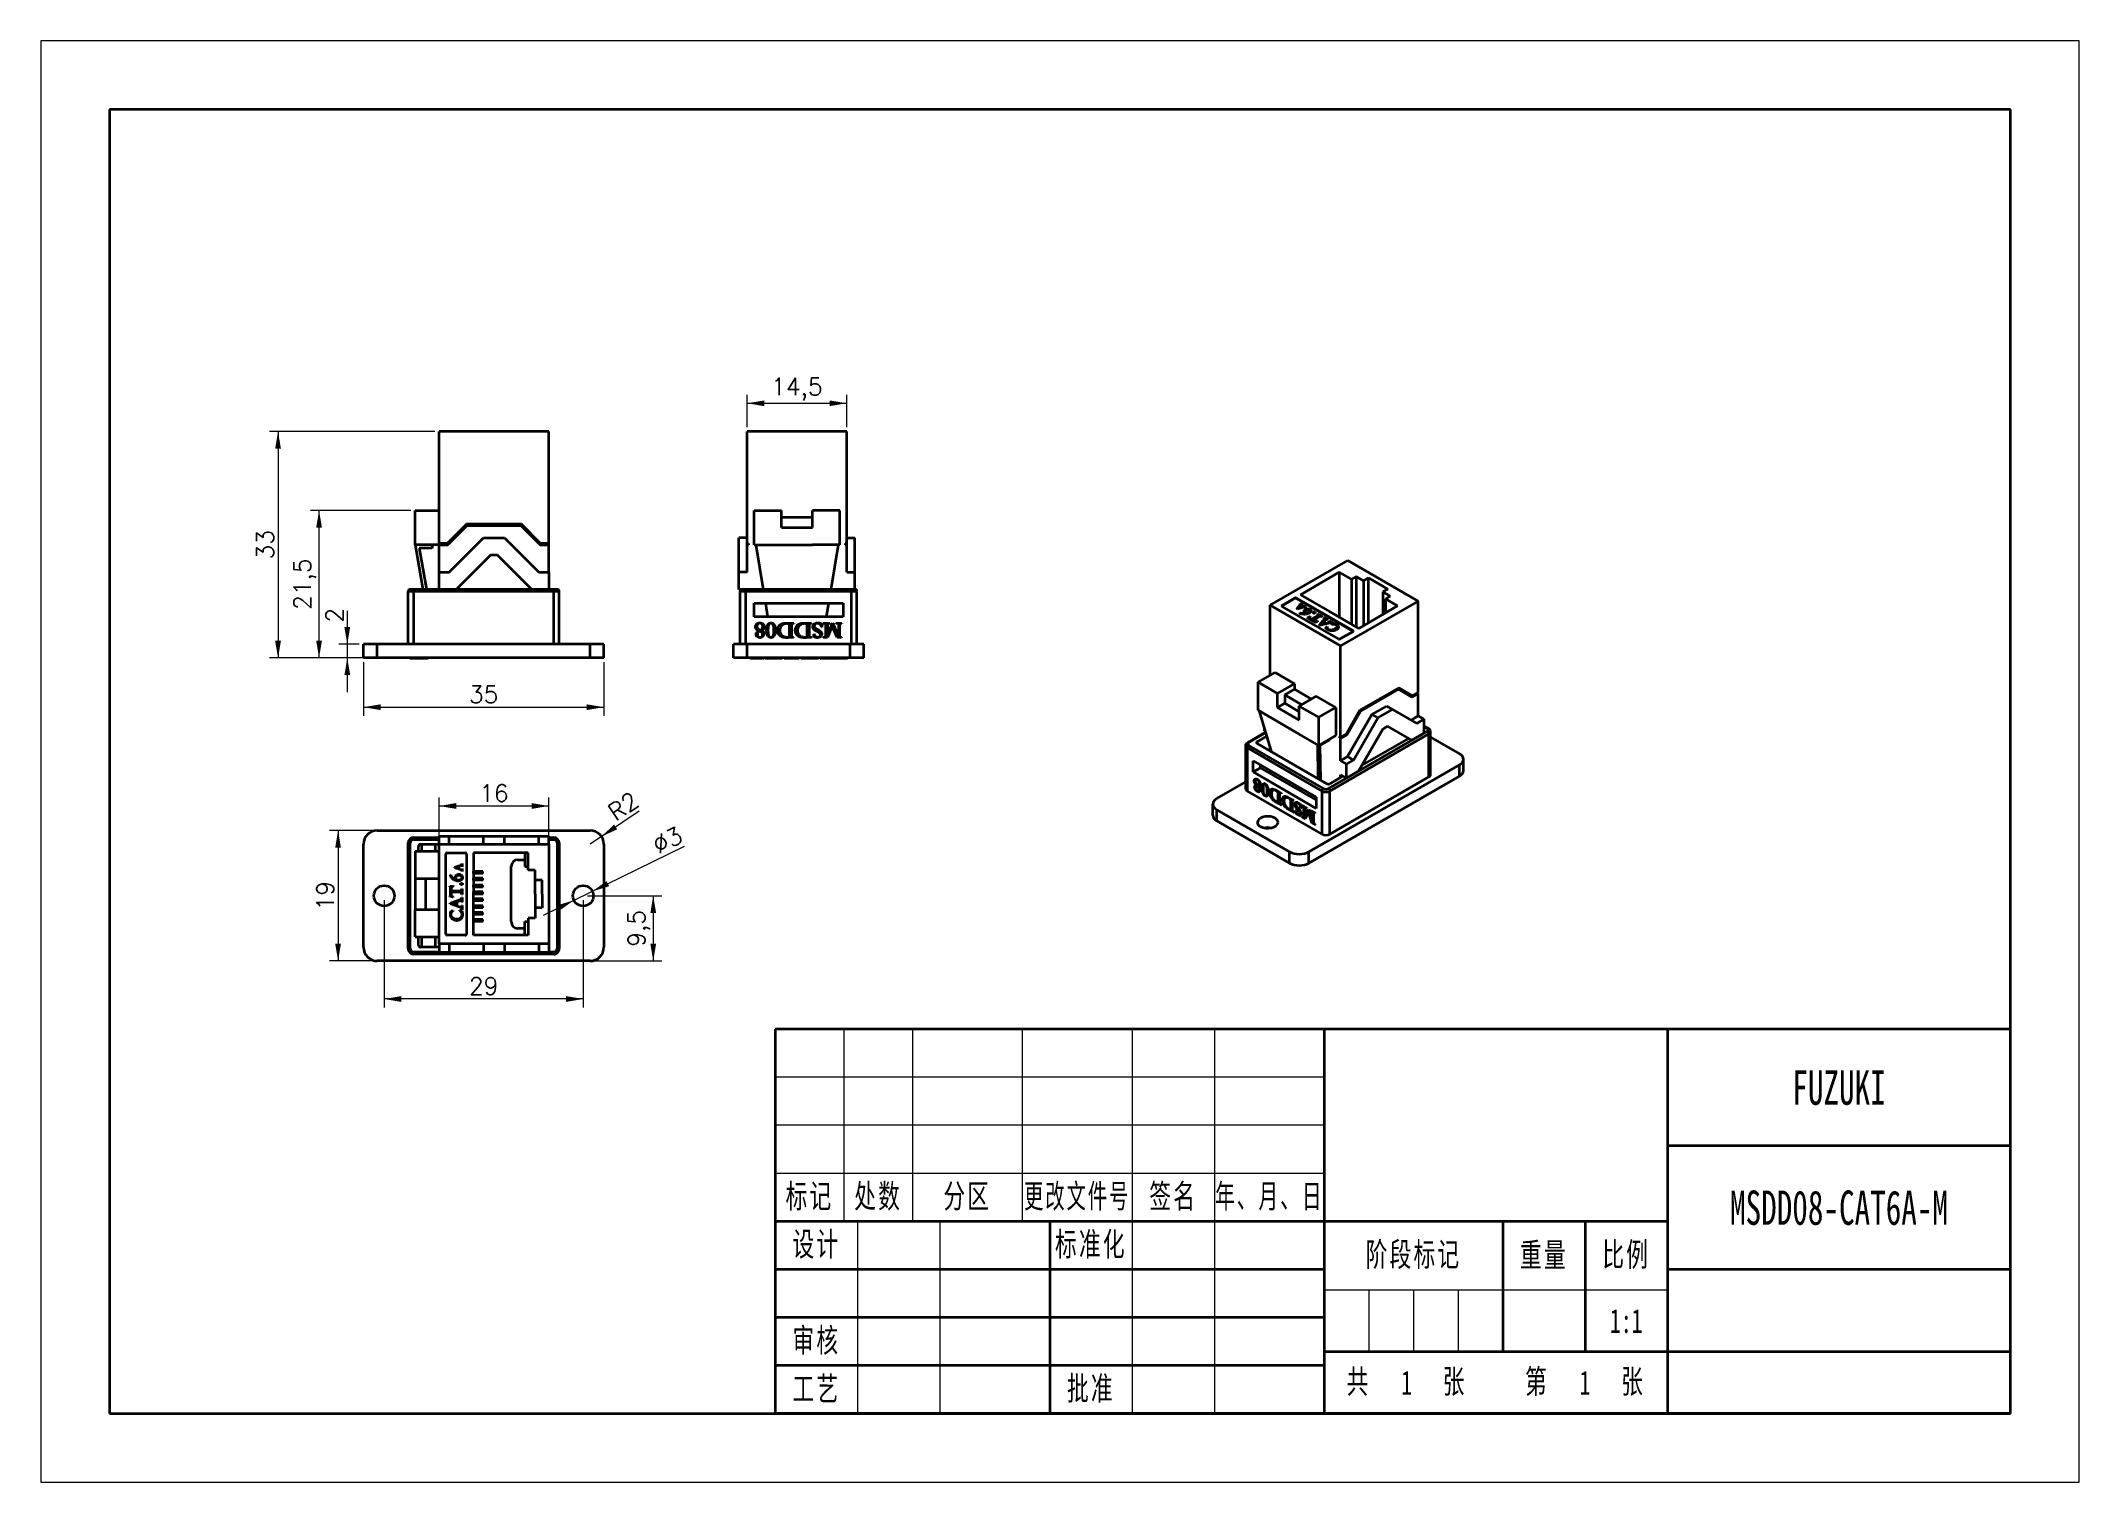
# Model space of a CAD drawing. Header units: millimetres. Extents: x -148 to 148, y -105 to 105.
import ezdxf
from ezdxf.enums import TextEntityAlignment as Align

# ---------------------------------------------------------------- set-up
doc = ezdxf.new("R2010")
doc.units = ezdxf.units.MM
for name, color, linetype, lineweight in [('尺寸线层', 3, 'Continuous', 18), ('粗实线层', 7, 'Continuous', 35), ('细实线层', 7, 'Continuous', 18)]:
    doc.layers.add(name, color=color, linetype=linetype, lineweight=lineweight)
doc.styles.get("Standard").update_dxf_attribs({"font": 'txt.shx'})
doc.styles.add('标准', font='', dxfattribs={"width": 0.667})
doc.styles.get('标准').set_extended_font_data('宋体')
doc.dimstyles.get("Standard").update_dxf_attribs({"dimtxt": 0.18, "dimasz": 0.18, "dimexe": 0.18, "dimexo": 0.0625, "dimgap": 0.09, "dimtad": 0, "dimtih": 1, "dimtoh": 1, "dimdec": 4, "dimzin": 0, "dimdsep": 46, "dimtxsty": 'Standard', "dimcen": 0.09, "dimdle": 0.36, "dimadec": 0, "dimazin": 0, "dimtfac": 1, "dimtdec": 4, "dimtofl": 0, "dimtmove": 0, "dimatfit": 3, "dimfxl": 0, "dimtolj": 1, "dimarcsym": 0})

msp = doc.modelspace()

# ---------------------------------------------------------------- blocks, each defined once
blk = doc.blocks.new('$CAXA_FRAME_13B17AC1$')
at = {"layer": '粗实线层'}
for p, q in [((-138.5, 95), (-138.5, -95)), ((138.5, 95), (-138.5, 95)), ((138.5, -95), (138.5, 95)), ((-138.5, -95), (138.5, -95))]:
    blk.add_line(p, q, dxfattribs=at)
at = {"layer": '细实线层'}
for p, q in [((148.5, 105), (-148.5, 105)), ((-148.5, 105), (-148.5, -105)), ((148.5, -105), (148.5, 105)), ((-148.5, -105), (148.5, -105))]:
    blk.add_line(p, q, dxfattribs=at)
blk = doc.blocks.new('$CAXA_TITLE_151E506F$')
at = {"layer": '粗实线层'}
for p, q in [((0, 56), (-180, 56)), ((-180, 56), (-180, 0)), ((-100, 56), (-100, 0)), ((-50, 56), (-50, 0)), ((0, 0), (0, 56)), ((0, 39), (-50, 39)), ((-50, 28), (-180, 28)), ((-140, 28), (-140, 0)), ((-74, 28), (-74, 9)), ((-62, 28), (-62, 9)), ((-100, 21), (-180, 21)), ((0, 21), (-50, 21)), ((-100, 14), (-180, 14)), ((0, 9), (-100, 9)), ((-100, 7), (-180, 7)), ((0, 0), (-180, 0))]:
    blk.add_line(p, q, dxfattribs=at)
at = {"layer": '细实线层'}
for p, q in [((-170, 56), (-170, 28)), ((-160, 56), (-160, 28)), ((-144, 56), (-144, 28)), ((-128, 56), (-128, 0)), ((-116, 56), (-116, 0)), ((-100, 49), (-180, 49)), ((-100, 42), (-180, 42)), ((-100, 35), (-180, 35)), ((-168, 28), (-168, 0)), ((-156, 28), (-156, 0)), ((-50, 18), (-100, 18)), ((-93.5, 18), (-93.5, 9)), ((-87, 18), (-87, 9)), ((-80.5, 18), (-80.5, 9))]:
    blk.add_line(p, q, dxfattribs=at)
at = {"layer": '尺寸线层', "attachment_point": 5, "line_spacing_factor": 0.963108, "style": '标准'}
for s, insert, char_height, width in [('\\T1.1;标记', (-175, 31.5), 3.481, 18), ('\\T1.1;处数', (-165, 31.5), 3.481, 18), ('\\T1.1;分区', (-152, 31.5), 3.481, 30), ('\\T1.1;{\\W0.592404;更改文件号}', (-136, 31.5), 3.4806, 30), ('\\T1.1;签名', (-122, 31.5), 3.481, 22), ('\\T1.1;{\\W0.605422;年、月、日}', (-108, 31.5), 3.4806, 30), ('\\T1.1;设计', (-174, 24.5), 3.481, 22), ('\\T1.1;标准化', (-134, 24.5), 3.481, 22), ('\\T1.1;阶段标记', (-87, 23), 3.481, 50), ('\\T1.1;重量', (-68, 23), 3.481, 22), ('\\T1.1;比例', (-56, 23), 3.481, 22), ('\\T1.1;审核', (-174, 10.5), 3.481, 22), ('\\T1.1;共', (-95, 4.5), 3.481, 8), ('\\T1.1;张', (-81, 4.5), 3.481, 8), ('\\T1.1;第', (-69, 4.5), 3.481, 8), ('\\T1.1;张', (-55, 4.5), 3.481, 8), ('\\T1.1;工艺', (-174, 3.5), 3.481, 22), ('\\T1.1;批准', (-134, 3.5), 3.481, 22)]:
    blk.add_mtext(s, dxfattribs=dict(at, insert=insert, char_height=char_height, width=width))
at = {"layer": '尺寸线层', "style": '标准'}
for tag, height, width, p in [('标记C', 3.63, 0.664996, (-175, 52.5)), ('处数C', 3.63, 0.664996, (-165, 52.5)), ('分区C', 3.63, 0.667, (-152, 52.5)), ('更改文件号C', 3.63, 0.498314, (-136, 52.5)), ('更改签名C', 3.63, 0.447537, (-122, 52.5)), ('更改日期C', 3.63, 0.610278, (-108, 52.5)), ('单位名称', 5.19, 0.667, (-25, 47.5)), ('标记B', 3.63, 0.664996, (-175, 45.5)), ('处数B', 3.63, 0.664996, (-165, 45.5)), ('分区B', 3.63, 0.667, (-152, 45.5)), ('更改文件号B', 3.63, 0.498314, (-136, 45.5)), ('更改签名B', 3.63, 0.447537, (-122, 45.5)), ('更改日期B', 3.63, 0.610278, (-108, 45.5)), ('材料名称', 5.19, 0.667, (-75, 42)), ('标记A', 3.63, 0.664996, (-175, 38.5)), ('处数A', 3.63, 0.664996, (-165, 38.5)), ('分区A', 3.63, 0.667, (-152, 38.5)), ('更改文件号A', 3.63, 0.498314, (-136, 38.5)), ('更改签名A', 3.63, 0.447537, (-122, 38.5)), ('更改日期A', 3.63, 0.610278, (-108, 38.5)), ('图纸名称', 5.19, 0.667, (-25, 30)), ('设计', 3.63, 0.667, (-162, 24.5)), ('设计日期', 3.63, 0.667, (-148, 24.5)), ('标准化', 3.63, 0.667, (-122, 24.5)), ('标准化日期', 3.63, 0.554163, (-108, 24.5)), ('图纸编号', 5.19, 0.667, (-25, 15)), ('阶段标记S', 3.63, 0.223769, (-96.75, 13.5)), ('阶段标记A', 3.63, 0.223769, (-90.25, 13.5)), ('阶段标记B', 3.63, 0.223769, (-83.75, 13.5)), ('阶段标记C', 3.63, 0.223769, (-77.25, 13.5)), ('重量', 3.63, 0.667, (-68, 13.5)), ('图纸比例', 3.63, 0.510551, (-56, 13.5)), ('审核', 3.63, 0.667, (-162, 10.5)), ('审核日期', 3.63, 0.667, (-148, 10.5)), ('页数', 3.63, 0.667, (-88, 4.5)), ('页码', 3.63, 0.667, (-62, 4.5)), ('投影符号', 3.63, 0.667, (-25, 4.5)), ('工艺', 3.63, 0.667, (-162, 3.5)), ('工艺日期', 3.63, 0.667, (-148, 3.5)), ('批准', 3.63, 0.667, (-122, 3.5)), ('批准日期', 3.63, 0.667, (-108, 3.5))]:
    blk.add_attdef(tag, text='', height=height, dxfattribs=dict(at, width=width)).set_placement(p, align=Align.MIDDLE_CENTER)
blk = doc.blocks.new('*X3')
at = {"layer": '尺寸线层', "linetype": 'Continuous'}
for points in [[(-113.93, 48.08), (-113.51, 45.58), (-114.35, 45.58)], [(-113.93, 15.08), (-113.51, 17.58), (-114.35, 17.58)]]:
    blk.add_hatch(color=0, dxfattribs=at).paths.add_polyline_path(points, flags=0)
at = {"layer": '尺寸线层', "color": 0, "linetype": 'Continuous'}
for p, q in [((-91.09, 48.08), (-115.18, 48.08)), ((-113.93, 48.08), (-113.93, 15.08)), ((-91.09, 15.08), (-115.18, 15.08))]:
    blk.add_line(p, q, dxfattribs=at)
at = {"layer": '尺寸线层', "color": 0, "insert": (-115.8, 31.58), "char_height": 2.5, "width": 5.3571, "attachment_point": 5, "rotation": 90}
blk.add_mtext('33', dxfattribs=at)
blk = doc.blocks.new('*X4')
at = {"layer": '尺寸线层', "linetype": 'Continuous'}
for points in [[(-107.95, 36.58), (-108.37, 34.08), (-107.54, 34.08)], [(-107.95, 15.08), (-108.37, 17.58), (-107.54, 17.58)]]:
    blk.add_hatch(color=0, dxfattribs=at).paths.add_polyline_path(points, flags=0)
at = {"layer": '尺寸线层', "color": 0, "linetype": 'Continuous'}
for p, q in [((-94.59, 36.58), (-109.2, 36.58)), ((-107.95, 15.08), (-107.95, 36.58)), ((-100.09, 15.08), (-109.2, 15.08))]:
    blk.add_line(p, q, dxfattribs=at)
at = {"layer": '尺寸线层', "color": 0, "insert": (-110.01, 25.83), "char_height": 2.5, "width": 9.6429, "attachment_point": 5, "rotation": 90}
blk.add_mtext('21,5', dxfattribs=at)
blk = doc.blocks.new('*X5')
at = {"layer": '尺寸线层', "linetype": 'Continuous'}
for points in [[(-103.84, 17.08), (-103.42, 19.58), (-104.26, 19.58)], [(-103.84, 15.08), (-103.42, 12.58), (-104.26, 12.58)]]:
    blk.add_hatch(color=0, dxfattribs=at).paths.add_polyline_path(points, flags=0)
at = {"layer": '尺寸线层', "color": 0, "linetype": 'Continuous'}
for p, q in [((-103.84, 21.93), (-103.84, 10.08)), ((-102.09, 17.08), (-105.09, 17.08)), ((-102.09, 15.08), (-105.09, 15.08))]:
    blk.add_line(p, q, dxfattribs=at)
at = {"layer": '尺寸线层', "color": 0, "insert": (-105.71, 21.31), "char_height": 2.5, "width": 5, "attachment_point": 5, "rotation": 90}
blk.add_mtext('2', dxfattribs=at)
blk = doc.blocks.new('*X6')
at = {"layer": '尺寸线层', "linetype": 'Continuous'}
for points in [[(-101.47, 7.91), (-98.97, 8.33), (-98.97, 7.49)], [(-66.47, 7.91), (-68.97, 8.33), (-68.97, 7.49)]]:
    blk.add_hatch(color=0, dxfattribs=at).paths.add_polyline_path(points, flags=0)
at = {"layer": '尺寸线层', "color": 0, "linetype": 'Continuous'}
for p, q in [((-101.47, 14.46), (-101.47, 6.66)), ((-66.47, 14.46), (-66.47, 6.66)), ((-101.47, 7.91), (-66.47, 7.91))]:
    blk.add_line(p, q, dxfattribs=at)
at = {"layer": '尺寸线层', "color": 0, "insert": (-83.97, 9.78), "char_height": 2.5, "width": 5.3571, "attachment_point": 5}
blk.add_mtext('35', dxfattribs=at)
blk = doc.blocks.new('*X7')
at = {"layer": '尺寸线层', "linetype": 'Continuous'}
blk.add_hatch(color=0, dxfattribs=at).paths.add_polyline_path([(-66.81, -10.94), (-64.51, -9.88), (-64.98, -9.19)], flags=0)
at = {"layer": '尺寸线层', "color": 0, "linetype": 'Continuous'}
blk.add_line((-61.32, -7.22), (-68.47, -12.06), dxfattribs=at)
at = {"layer": '尺寸线层', "color": 0, "linetype": 'Continuous', "insert": (-63.62, -6.52), "char_height": 2.5, "width": 6.0714, "attachment_point": 5, "rotation": 34.0828}
blk.add_mtext('R2', dxfattribs=at)
blk = doc.blocks.new('*X8')
at = {"layer": '尺寸线层', "linetype": 'Continuous'}
for points in [[(-68.12, -18.9), (-65.69, -18.18), (-66.06, -17.43)], [(-70.82, -20.22), (-72.88, -21.69), (-73.24, -20.95)]]:
    blk.add_hatch(color=0, dxfattribs=at).paths.add_polyline_path(points, flags=0)
at = {"layer": '尺寸线层', "color": 0, "linetype": 'Continuous'}
blk.add_line((-54.76, -12.36), (-75.31, -22.42), dxfattribs=at)
at = {"layer": '尺寸线层', "color": 0, "insert": (-57.18, -11.46), "char_height": 2.5, "width": 7.1429, "attachment_point": 5, "rotation": 26.0891}
blk.add_mtext('%%C3', dxfattribs=at)
blk = doc.blocks.new('*X9')
at = {"layer": '尺寸线层', "linetype": 'Continuous'}
for points in [[(-59.27, -19.56), (-58.85, -22.06), (-59.68, -22.06)], [(-59.27, -29.06), (-58.85, -26.56), (-59.68, -26.56)]]:
    blk.add_hatch(color=0, dxfattribs=at).paths.add_polyline_path(points, flags=0)
at = {"layer": '尺寸线层', "color": 0, "linetype": 'Continuous'}
for p, q in [((-68.84, -19.56), (-58.02, -19.56)), ((-59.27, -19.56), (-59.27, -29.06)), ((-68.84, -29.06), (-58.02, -29.06))]:
    blk.add_line(p, q, dxfattribs=at)
at = {"layer": '尺寸线层', "color": 0, "insert": (-61.32, -24.31), "char_height": 2.5, "width": 7.1429, "attachment_point": 5, "rotation": 90}
blk.add_mtext('9,5', dxfattribs=at)
blk = doc.blocks.new('*X10')
at = {"layer": '尺寸线层', "linetype": 'Continuous'}
for points in [[(-98.47, -34.6), (-95.97, -35.02), (-95.97, -34.18)], [(-69.47, -34.6), (-71.97, -35.02), (-71.97, -34.18)]]:
    blk.add_hatch(color=0, dxfattribs=at).paths.add_polyline_path(points, flags=0)
at = {"layer": '尺寸线层', "color": 0, "linetype": 'Continuous'}
for p, q in [((-98.47, -20.19), (-98.47, -35.85)), ((-69.47, -20.19), (-69.47, -35.85)), ((-69.47, -34.6), (-98.47, -34.6))]:
    blk.add_line(p, q, dxfattribs=at)
at = {"layer": '尺寸线层', "color": 0, "insert": (-83.97, -32.72), "char_height": 2.5, "width": 6.0714, "attachment_point": 5}
blk.add_mtext('29', dxfattribs=at)
blk = doc.blocks.new('*X11')
at = {"layer": '尺寸线层', "linetype": 'Continuous'}
for points in [[(-105.18, -10.06), (-104.77, -12.56), (-105.6, -12.56)], [(-105.18, -29.06), (-104.77, -26.56), (-105.6, -26.56)]]:
    blk.add_hatch(color=0, dxfattribs=at).paths.add_polyline_path(points, flags=0)
at = {"layer": '尺寸线层', "color": 0, "linetype": 'Continuous'}
for p, q in [((-100.09, -10.06), (-106.43, -10.06)), ((-105.18, -10.06), (-105.18, -29.06)), ((-100.09, -29.06), (-106.43, -29.06))]:
    blk.add_line(p, q, dxfattribs=at)
at = {"layer": '尺寸线层', "color": 0, "insert": (-107.06, -19.56), "char_height": 2.5, "width": 5, "attachment_point": 5, "rotation": 90}
blk.add_mtext('19', dxfattribs=at)
blk = doc.blocks.new('*X12')
at = {"layer": '尺寸线层', "linetype": 'Continuous'}
for points in [[(-45.58, 52.19), (-43.08, 52.6), (-43.08, 51.77)], [(-31.08, 52.19), (-33.58, 52.6), (-33.58, 51.77)]]:
    blk.add_hatch(color=0, dxfattribs=at).paths.add_polyline_path(points, flags=0)
at = {"layer": '尺寸线层', "color": 0, "linetype": 'Continuous'}
for p, q in [((-45.58, 48.71), (-45.58, 53.44)), ((-45.58, 52.19), (-31.08, 52.19)), ((-31.08, 48.71), (-31.08, 53.44))]:
    blk.add_line(p, q, dxfattribs=at)
at = {"layer": '尺寸线层', "color": 0, "insert": (-38.33, 54.24), "char_height": 2.5, "width": 9.6429, "attachment_point": 5}
blk.add_mtext('14,5', dxfattribs=at)
blk = doc.blocks.new('*X13')
at = {"layer": '尺寸线层', "linetype": 'Continuous'}
for points in [[(-90.47, -6.48), (-87.97, -6.06), (-87.97, -6.9)], [(-74.47, -6.48), (-76.97, -6.06), (-76.97, -6.9)]]:
    blk.add_hatch(color=0, dxfattribs=at).paths.add_polyline_path(points, flags=0)
at = {"layer": '尺寸线层', "color": 0, "linetype": 'Continuous'}
for p, q in [((-90.47, -11.44), (-90.47, -5.23)), ((-74.47, -11.44), (-74.47, -5.23)), ((-90.47, -6.48), (-74.47, -6.48))]:
    blk.add_line(p, q, dxfattribs=at)
at = {"layer": '尺寸线层', "color": 0, "insert": (-82.47, -4.61), "char_height": 2.5, "width": 5, "attachment_point": 5}
blk.add_mtext('16', dxfattribs=at)

# ---------------------------------------------------------------- dimensions: what is measured, and where the dimension line sits
at = {"layer": '尺寸线层'}
for base, p1, p2, angle, picture, middle in [((-31.08, 52.188), (-45.58, 48.081), (-31.08, 48.081), 180, '*X12', (-38.33, 54.241)), ((-113.929, 15.081), (-90.469, 48.081), (-90.469, 15.081), 90, '*X3', (-115.804, 31.581)), ((-107.954, 36.581), (-99.469, 15.081), (-93.969, 36.581), 270, '*X4', (-110.007, 25.831)), ((-74.469, -6.48), (-90.469, -12.062), (-74.469, -12.062), 180, '*X13', (-82.469, -4.605)), ((-105.184, -29.062), (-99.469, -10.062), (-99.469, -29.062), 90, '*X11', (-107.059, -19.562)), ((-59.266, -29.062), (-69.469, -19.562), (-69.469, -29.062), 90, '*X9', (-61.32, -24.312))]:
    dim = msp.add_linear_dim(base=base, p1=p1, p2=p2, angle=angle, dimstyle='Standard', override={"dimtxt": 2.5, "dimasz": 2.5, "dimexe": 1.25, "dimexo": 0.625, "dimgap": 0.625, "dimtad": 1, "dimtih": 0, "dimtoh": 0, "dimdec": 2, "dimzin": 8, "dimdsep": 44, "dimsah": 1, "dimdle": 5, "dimtdec": 2, "dimtofl": 1, "dimatfit": 0, "dimtfill": 1, "dimtzin": 8}, dxfattribs=at)
    dim.commit()
    dim.dimension.update_dxf_attribs({"geometry": picture, "text_midpoint": middle})
dim = msp.add_linear_dim(base=(-103.84, 15.081), p1=(-101.469, 17.081), p2=(-101.469, 15.081), angle=90, dimstyle='Standard', override={"dimtxt": 2.5, "dimasz": 2.5, "dimexe": 1.25, "dimexo": 0.625, "dimgap": 0.625, "dimtad": 1, "dimtih": 0, "dimtoh": 0, "dimdec": 2, "dimzin": 8, "dimdsep": 44, "dimsah": 1, "dimdle": 5, "dimtdec": 2, "dimtofl": 1, "dimatfit": 0, "dimtfill": 1, "dimtzin": 8}, dxfattribs=at)
dim.commit()
dim.dimension.update_dxf_attribs({"geometry": '*X5', "text_midpoint": (-105.715, 21.306), "dimtype": 160})
for base, p1, p2, picture, middle in [((-66.469, 7.909), (-101.469, 15.081), (-66.469, 15.081), '*X6', (-83.969, 9.784)), ((-98.469, -34.6), (-69.469, -19.562), (-98.469, -19.562), '*X10', (-83.969, -32.725))]:
    dim = msp.add_linear_dim(base=base, p1=p1, p2=p2, dimstyle='Standard', override={"dimtxt": 2.5, "dimasz": 2.5, "dimexe": 1.25, "dimexo": 0.625, "dimgap": 0.625, "dimtad": 1, "dimtih": 0, "dimtoh": 0, "dimdec": 2, "dimzin": 8, "dimdsep": 44, "dimsah": 1, "dimdle": 5, "dimtdec": 2, "dimtofl": 1, "dimatfit": 0, "dimtfill": 1, "dimtzin": 8}, dxfattribs=at)
    dim.commit()
    dim.dimension.update_dxf_attribs({"geometry": picture, "text_midpoint": middle})
dim = msp.add_radius_dim(center=(-68.469, -12.062), mpoint=(-66.813, -10.941), dimstyle='Standard', override={"dimtxt": 2.5, "dimasz": 2.5, "dimexe": 1.25, "dimexo": 0.625, "dimgap": 0.625, "dimtad": 1, "dimtih": 0, "dimtoh": 0, "dimdec": 2, "dimzin": 8, "dimdsep": 44, "dimpost": 'R<>', "dimsah": 1, "dimdle": 5, "dimtdec": 2, "dimtofl": 1, "dimatfit": 0, "dimtfill": 1, "dimtzin": 8}, dxfattribs=at)
dim.commit()
dim.dimension.update_dxf_attribs({"geometry": '*X7', "text_midpoint": (-62.574, -8.073)})
dim = msp.add_diameter_dim_2p(p1=(-70.816, -20.221), p2=(-68.122, -18.902), dimstyle='Standard', override={"dimtxt": 2.5, "dimasz": 2.5, "dimexe": 1.25, "dimexo": 0.625, "dimgap": 0.625, "dimtad": 1, "dimtih": 0, "dimtoh": 0, "dimdec": 2, "dimzin": 8, "dimdsep": 44, "dimpost": '%%C<>', "dimsah": 1, "dimdle": 5, "dimtdec": 2, "dimtofl": 1, "dimatfit": 0, "dimtfill": 1, "dimtzin": 8}, dxfattribs=at)
dim.commit()
dim.dimension.update_dxf_attribs({"geometry": '*X8', "text_midpoint": (-56.359, -13.142), "dimtype": 163})

# ---------------------------------------------------------------- linework, layer by layer
at = {"layer": '粗实线层', "color": 7, "lineweight": 35, "ltscale": 0.4}
for p, q in [((-74.469, 48.081), (-90.469, 48.081)), ((-90.469, -12.062), (-74.469, -12.062)), ((-74.469, -26.562), (-90.469, -26.562))]:
    msp.add_line(p, q, dxfattribs=at)
at = {"layer": '粗实线层', "color": 7, "lineweight": 35, "ltscale": 0.4075}
for p, q in [((-90.469, 31.781), (-90.469, 48.081)), ((-74.469, 31.781), (-74.469, 48.081)), ((-45.58, 31.781), (-45.58, 48.081)), ((-31.08, 31.781), (-31.08, 48.081))]:
    msp.add_line(p, q, dxfattribs=at)
at = {"layer": '粗实线层', "color": 7, "lineweight": 35, "ltscale": 2.82288e-05}
msp.add_line((-88.908, 48.081), (-88.909, 48.081), dxfattribs=at)
at = {"layer": '粗实线层', "color": 7, "lineweight": 35, "ltscale": 4.69208e-05}
msp.add_line((-88.906, 48.081), (-88.908, 48.081), dxfattribs=at)
at = {"layer": '粗实线层', "color": 7, "lineweight": 35, "ltscale": 5.22614e-05}
msp.add_line((-88.904, 48.081), (-88.906, 48.081), dxfattribs=at)
at = {"layer": '粗实线层', "color": 7, "lineweight": 35, "ltscale": 8.73566e-05}
msp.add_line((-88.901, 48.081), (-88.904, 48.081), dxfattribs=at)
at = {"layer": '粗实线层', "color": 7, "lineweight": 35, "ltscale": 0.000121689}
msp.add_line((-88.896, 48.081), (-88.901, 48.081), dxfattribs=at)
at = {"layer": '粗实线层', "color": 7, "lineweight": 35, "ltscale": 0.000157166}
msp.add_line((-88.89, 48.081), (-88.896, 48.081), dxfattribs=at)
at = {"layer": '粗实线层', "color": 7, "lineweight": 35, "ltscale": 0.000191498}
msp.add_line((-88.882, 48.081), (-88.89, 48.081), dxfattribs=at)
at = {"layer": '粗实线层', "color": 7, "lineweight": 35, "ltscale": 0.000226593}
msp.add_line((-88.873, 48.081), (-88.882, 48.081), dxfattribs=at)
at = {"layer": '粗实线层', "color": 7, "lineweight": 35, "ltscale": 0.001676}
for p, q in [((-88.808, 48.081), (-88.875, 48.081)), ((39.858, 20.063), (39.791, 20.064)), ((39.858, 19.982), (39.791, 19.983)), ((-87.248, -21.906), (-87.294, -21.857))]:
    msp.add_line(p, q, dxfattribs=at)
at = {"layer": '粗实线层', "color": 7, "lineweight": 35, "ltscale": 3.05176e-05}
msp.add_line((-88.807, 48.081), (-88.808, 48.081), dxfattribs=at)
at = {"layer": '粗实线层', "color": 7, "lineweight": 35, "ltscale": 9.15527e-05}
msp.add_line((-88.803, 48.081), (-88.807, 48.081), dxfattribs=at)
at = {"layer": '粗实线层', "color": 7, "lineweight": 35, "ltscale": 0.000152588}
msp.add_line((-88.797, 48.081), (-88.803, 48.081), dxfattribs=at)
at = {"layer": '粗实线层', "color": 7, "lineweight": 35, "ltscale": 0.000213242}
msp.add_line((-88.788, 48.081), (-88.797, 48.081), dxfattribs=at)
at = {"layer": '粗实线层', "color": 7, "lineweight": 35, "ltscale": 0.000274658}
for p, q in [((-88.777, 48.081), (-88.788, 48.081)), ((-41.719, 48.081), (-41.73, 48.081))]:
    msp.add_line(p, q, dxfattribs=at)
at = {"layer": '粗实线层', "color": 7, "lineweight": 35, "ltscale": 0.000335693}
for p, q in [((-88.764, 48.081), (-88.777, 48.081)), ((-94.345, 15.031), (-94.332, 15.031))]:
    msp.add_line(p, q, dxfattribs=at)
at = {"layer": '粗实线层', "color": 7, "lineweight": 35, "ltscale": 0.000396347}
msp.add_line((-88.748, 48.081), (-88.764, 48.081), dxfattribs=at)
at = {"layer": '粗实线层', "color": 7, "lineweight": 35, "ltscale": 0.000457764}
msp.add_line((-88.73, 48.081), (-88.748, 48.081), dxfattribs=at)
at = {"layer": '粗实线层', "color": 7, "lineweight": 35, "ltscale": 0.000518417}
msp.add_line((-88.709, 48.081), (-88.73, 48.081), dxfattribs=at)
at = {"layer": '粗实线层', "color": 7, "lineweight": 35, "ltscale": 0.000579834}
msp.add_line((-88.686, 48.081), (-88.709, 48.081), dxfattribs=at)
at = {"layer": '粗实线层', "color": 7, "lineweight": 35, "ltscale": 0.000632477}
msp.add_line((-88.66, 48.081), (-88.686, 48.081), dxfattribs=at)
at = {"layer": '粗实线层', "color": 7, "lineweight": 35, "ltscale": 0.00067749}
msp.add_line((-88.633, 48.081), (-88.66, 48.081), dxfattribs=at)
at = {"layer": '粗实线层', "color": 7, "lineweight": 35, "ltscale": 0.000722504}
for p, q in [((-88.604, 48.081), (-88.633, 48.081)), ((38.894, 19.493), (38.894, 19.522))]:
    msp.add_line(p, q, dxfattribs=at)
at = {"layer": '粗实线层', "color": 7, "lineweight": 35, "ltscale": 0.000767136}
msp.add_line((-88.574, 48.081), (-88.604, 48.081), dxfattribs=at)
at = {"layer": '粗实线层', "color": 7, "lineweight": 35, "ltscale": 0.000812149}
msp.add_line((-88.541, 48.081), (-88.574, 48.081), dxfattribs=at)
at = {"layer": '粗实线层', "color": 7, "lineweight": 35, "ltscale": 0.000857162}
msp.add_line((-88.507, 48.081), (-88.541, 48.081), dxfattribs=at)
at = {"layer": '粗实线层', "color": 7, "lineweight": 35, "ltscale": 0.000902176}
msp.add_line((-88.471, 48.081), (-88.507, 48.081), dxfattribs=at)
at = {"layer": '粗实线层', "color": 7, "lineweight": 35, "ltscale": 0.000947189}
msp.add_line((-88.433, 48.081), (-88.471, 48.081), dxfattribs=at)
at = {"layer": '粗实线层', "color": 7, "lineweight": 35, "ltscale": 0.000991821}
msp.add_line((-88.393, 48.081), (-88.433, 48.081), dxfattribs=at)
at = {"layer": '粗实线层', "color": 7, "lineweight": 35, "ltscale": 0.001037}
for p, q in [((-88.352, 48.081), (-88.393, 48.081)), ((38.002, 21.252), (38.038, 21.232)), ((39.276, 19.162), (39.236, 19.174)), ((39.276, 19.08), (39.236, 19.092)), ((40.162, 19.2), (40.123, 19.186)), ((40.162, 19.119), (40.123, 19.105)), ((-41.119, 15.031), (-41.077, 15.031)), ((-35.851, 15.031), (-35.81, 15.031)), ((-87.499, -16.42), (-87.458, -16.427))]:
    msp.add_line(p, q, dxfattribs=at)
at = {"layer": '粗实线层', "color": 7, "lineweight": 35, "ltscale": 0.001065}
for p, q in [((-88.309, 48.081), (-88.352, 48.081)), ((-42.246, 20.117), (-42.285, 20.1)), ((29.718, -4.784), (29.741, -4.82))]:
    msp.add_line(p, q, dxfattribs=at)
at = {"layer": '粗实线层', "color": 7, "lineweight": 35, "ltscale": 0.001075}
for p, q in [((-88.266, 48.081), (-88.309, 48.081)), ((-43.934, 18.068), (-43.974, 18.083)), ((-34.188, 20.164), (-34.145, 20.163))]:
    msp.add_line(p, q, dxfattribs=at)
at = {"layer": '粗实线层', "color": 7, "lineweight": 35, "ltscale": 0.001086}
for p, q in [((-88.223, 48.081), (-88.266, 48.081)), ((-43.616, 18.041), (-43.659, 18.036)), ((-39.617, 15.031), (-39.573, 15.031)), ((34.53, -6.607), (34.557, -6.641))]:
    msp.add_line(p, q, dxfattribs=at)
at = {"layer": '粗实线层', "color": 7, "lineweight": 35, "ltscale": 0.001097}
for p, q in [((-88.179, 48.081), (-88.223, 48.081)), ((-42.384, 18.233), (-42.354, 18.2)), ((-41.868, 18.2), (-41.839, 18.233)), ((29.697, -4.746), (29.718, -4.784))]:
    msp.add_line(p, q, dxfattribs=at)
at = {"layer": '粗实线层', "color": 7, "lineweight": 35, "ltscale": 0.001108}
for p, q in [((-88.135, 48.081), (-88.179, 48.081)), ((-43.253, 18.266), (-43.281, 18.231)), ((39.403, 19.133), (39.359, 19.142)), ((39.403, 19.052), (39.359, 19.06)), ((32.796, -5.275), (32.761, -5.302)), ((34.206, -6.241), (34.208, -6.197)), ((34.277, -6.2), (34.278, -6.156))]:
    msp.add_line(p, q, dxfattribs=at)
at = {"layer": '粗实线层', "color": 7, "lineweight": 35, "ltscale": 0.001118}
for p, q in [((-88.09, 48.081), (-88.135, 48.081)), ((-43.347, 18.167), (-43.382, 18.139)), ((31.136, -4.168), (31.092, -4.173)), ((31.207, -4.127), (31.163, -4.132)), ((31.815, -6.118), (31.775, -6.098)), ((33.642, -7.173), (33.603, -7.153)), ((33.713, -7.133), (33.673, -7.112)), ((-87.104, -19.188), (-87.103, -19.233)), ((-88.777, -22.556), (-88.788, -22.513))]:
    msp.add_line(p, q, dxfattribs=at)
at = {"layer": '粗实线层', "color": 7, "lineweight": 35, "ltscale": 0.001129}
for p, q in [((-88.045, 48.081), (-88.09, 48.081)), ((36.432, 21.748), (36.394, 21.723)), ((36.432, 21.667), (36.394, 21.641)), ((-43.848, 18.046), (-43.892, 18.056)), ((-43.281, 20.06), (-43.249, 20.028)), ((-34.84, 19.825), (-34.864, 19.863)), ((29.062, -2.887), (29.085, -2.926))]:
    msp.add_line(p, q, dxfattribs=at)
at = {"layer": '粗实线层', "color": 7, "lineweight": 35, "ltscale": 0.00114}
for p, q in [((-87.999, 48.081), (-88.045, 48.081)), ((-43.316, 20.09), (-43.281, 20.06)), ((-42.384, 20.018), (-42.41, 19.981)), ((40.295, 19.496), (40.328, 19.527))]:
    msp.add_line(p, q, dxfattribs=at)
at = {"layer": '粗实线层', "color": 7, "lineweight": 35, "ltscale": 0.001151}
for p, q in [((-87.953, 48.081), (-87.999, 48.081)), ((-33.905, 20.163), (-33.859, 20.164)), ((39.722, 19.114), (39.676, 19.112)), ((39.722, 19.032), (39.676, 19.031)), ((-87.095, -21.9), (-87.086, -21.945))]:
    msp.add_line(p, q, dxfattribs=at)
at = {"layer": '粗实线层', "color": 7, "lineweight": 35, "ltscale": 0.001161}
for p, q in [((-87.907, 48.081), (-87.953, 48.081)), ((-87.907, -23.197), (-87.953, -23.195))]:
    msp.add_line(p, q, dxfattribs=at)
at = {"layer": '粗实线层', "color": 7, "lineweight": 35, "ltscale": 0.001867}
for p, q in [((-87.832, 48.081), (-87.907, 48.081)), ((39.65, 20.053), (39.576, 20.041)), ((39.65, 19.971), (39.576, 19.959))]:
    msp.add_line(p, q, dxfattribs=at)
at = {"layer": '粗实线层', "color": 7, "lineweight": 35, "ltscale": 0.001793}
for p, q in [((-87.76, 48.081), (-87.832, 48.081)), ((29.579, -4.632), (29.55, -4.567)), ((30.822, -4.914), (30.836, -4.984)), ((32.649, -5.969), (32.664, -6.04)), ((34.386, -7.312), (34.41, -7.379))]:
    msp.add_line(p, q, dxfattribs=at)
at = {"layer": '粗实线层', "color": 7, "lineweight": 35, "ltscale": 0.001718}
msp.add_line((-87.692, 48.081), (-87.76, 48.081), dxfattribs=at)
at = {"layer": '粗实线层', "color": 7, "lineweight": 35, "ltscale": 0.001644}
msp.add_line((-87.626, 48.081), (-87.692, 48.081), dxfattribs=at)
at = {"layer": '粗实线层', "color": 7, "lineweight": 35, "ltscale": 0.001569}
for p, q in [((-87.563, 48.081), (-87.626, 48.081)), ((37.671, 21.312), (37.671, 21.375)), ((-41.125, 19.331), (-41.109, 19.392)), ((-38.54, 19.331), (-38.524, 19.392)), ((-34.515, 20.173), (-34.452, 20.171)), ((-43.615, 15.031), (-43.552, 15.031))]:
    msp.add_line(p, q, dxfattribs=at)
at = {"layer": '粗实线层', "color": 7, "lineweight": 35, "ltscale": 0.001495}
msp.add_line((-87.503, 48.081), (-87.563, 48.081), dxfattribs=at)
at = {"layer": '粗实线层', "color": 7, "lineweight": 35, "ltscale": 0.00142}
msp.add_line((-87.447, 48.081), (-87.503, 48.081), dxfattribs=at)
at = {"layer": '粗实线层', "color": 7, "lineweight": 35, "ltscale": 0.001346}
msp.add_line((-87.393, 48.081), (-87.447, 48.081), dxfattribs=at)
at = {"layer": '粗实线层', "color": 7, "lineweight": 35, "ltscale": 0.001271}
for p, q in [((-87.342, 48.081), (-87.393, 48.081)), ((39.399, 20.351), (39.399, 20.402)), ((28.486, -3.313), (28.457, -3.272)), ((28.557, -3.272), (28.528, -3.231))]:
    msp.add_line(p, q, dxfattribs=at)
at = {"layer": '粗实线层', "color": 7, "lineweight": 35, "ltscale": 0.001197}
for p, q in [((-87.294, 48.081), (-87.342, 48.081)), ((29.851, -4.994), (29.813, -4.965))]:
    msp.add_line(p, q, dxfattribs=at)
at = {"layer": '粗实线层', "color": 7, "lineweight": 35, "ltscale": 0.001102}
for p, q in [((-87.25, 48.081), (-87.294, 48.081)), ((-43.249, 20.028), (-43.221, 19.995))]:
    msp.add_line(p, q, dxfattribs=at)
at = {"layer": '粗实线层', "color": 7, "lineweight": 35, "ltscale": 0.000985718}
msp.add_line((-87.21, 48.081), (-87.25, 48.081), dxfattribs=at)
at = {"layer": '粗实线层', "color": 7, "lineweight": 35, "ltscale": 0.000870132}
msp.add_line((-87.176, 48.081), (-87.21, 48.081), dxfattribs=at)
at = {"layer": '粗实线层', "color": 7, "lineweight": 35, "ltscale": 0.000753784}
msp.add_line((-87.146, 48.081), (-87.176, 48.081), dxfattribs=at)
at = {"layer": '粗实线层', "color": 7, "lineweight": 35, "ltscale": 0.000638199}
msp.add_line((-87.12, 48.081), (-87.146, 48.081), dxfattribs=at)
at = {"layer": '粗实线层', "color": 7, "lineweight": 35, "ltscale": 0.000521851}
msp.add_line((-87.099, 48.081), (-87.12, 48.081), dxfattribs=at)
at = {"layer": '粗实线层', "color": 7, "lineweight": 35, "ltscale": 0.000405884}
msp.add_line((-87.083, 48.081), (-87.099, 48.081), dxfattribs=at)
at = {"layer": '粗实线层', "color": 7, "lineweight": 35, "ltscale": 0.000289917}
for p, q in [((-87.071, 48.081), (-87.083, 48.081)), ((-94.369, 15.031), (-94.358, 15.031))]:
    msp.add_line(p, q, dxfattribs=at)
at = {"layer": '粗实线层', "color": 7, "lineweight": 35, "ltscale": 0.00017395}
for p, q in [((-87.064, 48.081), (-87.071, 48.081)), ((-94.413, 15.031), (-94.407, 15.031))]:
    msp.add_line(p, q, dxfattribs=at)
at = {"layer": '粗实线层', "color": 7, "lineweight": 35, "ltscale": 5.79834e-05}
for p, q in [((-87.062, 48.081), (-87.064, 48.081)), ((-42.616, 48.081), (-42.618, 48.081))]:
    msp.add_line(p, q, dxfattribs=at)
at = {"layer": '粗实线层', "color": 7, "lineweight": 35, "ltscale": 0.3625}
for p, q in [((-31.08, 48.081), (-45.58, 48.081)), ((-90.469, -26.562), (-90.469, -12.062)), ((-74.469, -12.062), (-74.469, -26.562))]:
    msp.add_line(p, q, dxfattribs=at)
at = {"layer": '粗实线层', "color": 7, "lineweight": 35, "ltscale": 0.00236}
msp.add_line((-42.672, 48.081), (-42.766, 48.081), dxfattribs=at)
at = {"layer": '粗实线层', "color": 7, "lineweight": 35, "ltscale": 0.000133133}
msp.add_line((-42.666, 48.081), (-42.672, 48.081), dxfattribs=at)
at = {"layer": '粗实线层', "color": 7, "lineweight": 35, "ltscale": 0.000124359}
msp.add_line((-42.661, 48.081), (-42.666, 48.081), dxfattribs=at)
at = {"layer": '粗实线层', "color": 7, "lineweight": 35, "ltscale": 0.000115967}
msp.add_line((-42.657, 48.081), (-42.661, 48.081), dxfattribs=at)
at = {"layer": '粗实线层', "color": 7, "lineweight": 35, "ltscale": 0.000107193}
msp.add_line((-42.652, 48.081), (-42.657, 48.081), dxfattribs=at)
at = {"layer": '粗实线层', "color": 7, "lineweight": 35, "ltscale": 9.86099e-05}
for p, q in [((-42.648, 48.081), (-42.652, 48.081)), ((-37.972, 48.081), (-37.976, 48.081))]:
    msp.add_line(p, q, dxfattribs=at)
at = {"layer": '粗实线层', "color": 7, "lineweight": 35, "ltscale": 9.02176e-05}
msp.add_line((-42.645, 48.081), (-42.648, 48.081), dxfattribs=at)
at = {"layer": '粗实线层', "color": 7, "lineweight": 35, "ltscale": 8.14438e-05}
msp.add_line((-42.641, 48.081), (-42.645, 48.081), dxfattribs=at)
at = {"layer": '粗实线层', "color": 7, "lineweight": 35, "ltscale": 7.30515e-05}
msp.add_line((-42.639, 48.081), (-42.641, 48.081), dxfattribs=at)
at = {"layer": '粗实线层', "color": 7, "lineweight": 35, "ltscale": 6.42777e-05}
msp.add_line((-42.636, 48.081), (-42.639, 48.081), dxfattribs=at)
at = {"layer": '粗实线层', "color": 7, "lineweight": 35, "ltscale": 5.58853e-05}
msp.add_line((-42.634, 48.081), (-42.636, 48.081), dxfattribs=at)
at = {"layer": '粗实线层', "color": 7, "lineweight": 35, "ltscale": 5.18799e-05}
msp.add_line((-42.632, 48.081), (-42.634, 48.081), dxfattribs=at)
at = {"layer": '粗实线层', "color": 7, "lineweight": 35, "ltscale": 5.26428e-05}
msp.add_line((-42.63, 48.081), (-42.632, 48.081), dxfattribs=at)
at = {"layer": '粗实线层', "color": 7, "lineweight": 35, "ltscale": 5.37872e-05}
msp.add_line((-42.627, 48.081), (-42.63, 48.081), dxfattribs=at)
at = {"layer": '粗实线层', "color": 7, "lineweight": 35, "ltscale": 5.43594e-05}
msp.add_line((-42.625, 48.081), (-42.627, 48.081), dxfattribs=at)
at = {"layer": '粗实线层', "color": 7, "lineweight": 35, "ltscale": 5.55038e-05}
msp.add_line((-42.623, 48.081), (-42.625, 48.081), dxfattribs=at)
at = {"layer": '粗实线层', "color": 7, "lineweight": 35, "ltscale": 5.6076e-05}
msp.add_line((-42.621, 48.081), (-42.623, 48.081), dxfattribs=at)
at = {"layer": '粗实线层', "color": 7, "lineweight": 35, "ltscale": 5.70297e-05}
for p, q in [((-42.618, 48.081), (-42.621, 48.081)), ((-37.873, 48.081), (-37.875, 48.081)), ((-35.888, 48.081), (-35.89, 48.081))]:
    msp.add_line(p, q, dxfattribs=at)
at = {"layer": '粗实线层', "color": 7, "lineweight": 35, "ltscale": 5.87463e-05}
msp.add_line((-42.614, 48.081), (-42.616, 48.081), dxfattribs=at)
at = {"layer": '粗实线层', "color": 7, "lineweight": 35, "ltscale": 5.97e-05}
msp.add_line((-42.611, 48.081), (-42.614, 48.081), dxfattribs=at)
at = {"layer": '粗实线层', "color": 7, "lineweight": 35, "ltscale": 0.009483}
msp.add_line((-42.232, 48.081), (-42.611, 48.081), dxfattribs=at)
at = {"layer": '粗实线层', "color": 7, "lineweight": 35, "ltscale": 0.001244}
for p, q in [((-42.182, 48.081), (-42.232, 48.081)), ((-35.975, 19.797), (-35.958, 19.844)), ((29.476, -3.419), (29.498, -3.374)), ((29.547, -3.378), (29.569, -3.333)), ((-88.221, -15.459), (-88.221, -15.409))]:
    msp.add_line(p, q, dxfattribs=at)
at = {"layer": '粗实线层', "color": 7, "lineweight": 35, "ltscale": 0.009612}
msp.add_line((-41.798, 48.081), (-42.182, 48.081), dxfattribs=at)
at = {"layer": '粗实线层', "color": 7, "lineweight": 35, "ltscale": 0.000120163}
msp.add_line((-41.793, 48.081), (-41.798, 48.081), dxfattribs=at)
at = {"layer": '粗实线层', "color": 7, "lineweight": 35, "ltscale": 0.000137329}
for p, q in [((-41.788, 48.081), (-41.793, 48.081)), ((-38.102, 48.081), (-38.107, 48.081)), ((-38.028, 48.081), (-38.034, 48.081))]:
    msp.add_line(p, q, dxfattribs=at)
at = {"layer": '粗实线层', "color": 7, "lineweight": 35, "ltscale": 0.000154305}
for p, q in [((-41.781, 48.081), (-41.788, 48.081)), ((-37.643, 48.081), (-37.649, 48.081))]:
    msp.add_line(p, q, dxfattribs=at)
at = {"layer": '粗实线层', "color": 7, "lineweight": 35, "ltscale": 0.000171661}
msp.add_line((-41.775, 48.081), (-41.781, 48.081), dxfattribs=at)
at = {"layer": '粗实线层', "color": 7, "lineweight": 35, "ltscale": 0.000188828}
msp.add_line((-41.767, 48.081), (-41.775, 48.081), dxfattribs=at)
at = {"layer": '粗实线层', "color": 7, "lineweight": 35, "ltscale": 0.000205994}
for p, q in [((-41.759, 48.081), (-41.767, 48.081)), ((-39.693, 48.081), (-39.701, 48.081)), ((35.603, 22.61), (35.603, 22.618))]:
    msp.add_line(p, q, dxfattribs=at)
at = {"layer": '粗实线层', "color": 7, "lineweight": 35, "ltscale": 0.00022316}
msp.add_line((-41.75, 48.081), (-41.759, 48.081), dxfattribs=at)
at = {"layer": '粗实线层', "color": 7, "lineweight": 35, "ltscale": 0.000240326}
msp.add_line((-41.74, 48.081), (-41.75, 48.081), dxfattribs=at)
at = {"layer": '粗实线层', "color": 7, "lineweight": 35, "ltscale": 0.000257301}
msp.add_line((-41.73, 48.081), (-41.74, 48.081), dxfattribs=at)
at = {"layer": '粗实线层', "color": 7, "lineweight": 35, "ltscale": 0.002703}
msp.add_line((-41.611, 48.081), (-41.719, 48.081), dxfattribs=at)
at = {"layer": '粗实线层', "color": 7, "lineweight": 35, "ltscale": 2.91824e-05}
for p, q in [((-41.226, 48.081), (-41.227, 48.081)), ((-34.445, 48.081), (-34.446, 48.081))]:
    msp.add_line(p, q, dxfattribs=at)
at = {"layer": '粗实线层', "color": 7, "lineweight": 35, "ltscale": 8.75473e-05}
for p, q in [((-41.222, 48.081), (-41.226, 48.081)), ((-34.446, 48.081), (-34.449, 48.081))]:
    msp.add_line(p, q, dxfattribs=at)
at = {"layer": '粗实线层', "color": 7, "lineweight": 35, "ltscale": 0.000145912}
for p, q in [((-41.216, 48.081), (-41.222, 48.081)), ((-34.449, 48.081), (-34.455, 48.081))]:
    msp.add_line(p, q, dxfattribs=at)
at = {"layer": '粗实线层', "color": 7, "lineweight": 35, "ltscale": 0.000203896}
msp.add_line((-41.208, 48.081), (-41.216, 48.081), dxfattribs=at)
at = {"layer": '粗实线层', "color": 7, "lineweight": 35, "ltscale": 0.000262642}
msp.add_line((-41.198, 48.081), (-41.208, 48.081), dxfattribs=at)
at = {"layer": '粗实线层', "color": 7, "lineweight": 35, "ltscale": 0.000320816}
for p, q in [((-41.185, 48.081), (-41.198, 48.081)), ((-34.474, 48.081), (-34.487, 48.081))]:
    msp.add_line(p, q, dxfattribs=at)
at = {"layer": '粗实线层', "color": 7, "lineweight": 35, "ltscale": 0.00037899}
msp.add_line((-41.17, 48.081), (-41.185, 48.081), dxfattribs=at)
at = {"layer": '粗实线层', "color": 7, "lineweight": 35, "ltscale": 0.000437546}
for p, q in [((-41.152, 48.081), (-41.17, 48.081)), ((-34.502, 48.081), (-34.519, 48.081))]:
    msp.add_line(p, q, dxfattribs=at)
at = {"layer": '粗实线层', "color": 7, "lineweight": 35, "ltscale": 0.00049572}
msp.add_line((-41.132, 48.081), (-41.152, 48.081), dxfattribs=at)
at = {"layer": '粗实线层', "color": 7, "lineweight": 35, "ltscale": 0.000536346}
msp.add_line((-41.114, 48.081), (-41.136, 48.081), dxfattribs=at)
at = {"layer": '粗实线层', "color": 7, "lineweight": 35, "ltscale": 0.002022}
for p, q in [((-41.033, 48.081), (-41.114, 48.081)), ((28.925, -3.612), (28.974, -3.677))]:
    msp.add_line(p, q, dxfattribs=at)
at = {"layer": '粗实线层', "color": 7, "lineweight": 35, "ltscale": 0.001937}
for p, q in [((-40.956, 48.081), (-41.033, 48.081)), ((-88.399, -17.183), (-88.458, -17.132))]:
    msp.add_line(p, q, dxfattribs=at)
at = {"layer": '粗实线层', "color": 7, "lineweight": 35, "ltscale": 0.001852}
for p, q in [((-40.882, 48.081), (-40.956, 48.081)), ((-35.752, 18.406), (-35.718, 18.34))]:
    msp.add_line(p, q, dxfattribs=at)
at = {"layer": '粗实线层', "color": 7, "lineweight": 35, "ltscale": 0.001767}
for p, q in [((-40.811, 48.081), (-40.882, 48.081)), ((29.824, -3.27), (29.885, -3.235))]:
    msp.add_line(p, q, dxfattribs=at)
at = {"layer": '粗实线层', "color": 7, "lineweight": 35, "ltscale": 0.001682}
msp.add_line((-40.744, 48.081), (-40.811, 48.081), dxfattribs=at)
at = {"layer": '粗实线层', "color": 7, "lineweight": 35, "ltscale": 0.001597}
for p, q in [((-40.68, 48.081), (-40.744, 48.081)), ((-87.063, -22.218), (-87.062, -22.282))]:
    msp.add_line(p, q, dxfattribs=at)
at = {"layer": '粗实线层', "color": 7, "lineweight": 35, "ltscale": 0.001511}
for p, q in [((-40.619, 48.081), (-40.68, 48.081)), ((-41.87, 15.031), (-41.809, 15.031)), ((-36.602, 15.031), (-36.542, 15.031))]:
    msp.add_line(p, q, dxfattribs=at)
at = {"layer": '粗实线层', "color": 7, "lineweight": 35, "ltscale": 0.001426}
for p, q in [((-40.562, 48.081), (-40.619, 48.081)), ((-39.152, 18.061), (-39.209, 18.059)), ((-36.568, 18.061), (-36.625, 18.059))]:
    msp.add_line(p, q, dxfattribs=at)
at = {"layer": '粗实线层', "color": 7, "lineweight": 35, "ltscale": 0.001341}
for p, q in [((-40.509, 48.081), (-40.562, 48.081)), ((-38.806, 18.118), (-38.806, 18.064)), ((-38.772, 20.153), (-38.772, 20.099)), ((-36.221, 18.118), (-36.221, 18.064)), ((-36.188, 20.153), (-36.188, 20.099)), ((-34.515, 20.119), (-34.515, 20.173)), ((-34.512, 18.057), (-34.512, 18.111)), ((-33.556, 20.173), (-33.556, 20.119)), ((-32.641, 20.119), (-32.641, 20.173)), ((-31.83, 18.111), (-31.83, 18.057)), ((-31.773, 20.173), (-31.773, 20.119)), ((34.648, -6.754), (34.683, -6.795)), ((34.785, -7.208), (34.752, -7.166))]:
    msp.add_line(p, q, dxfattribs=at)
at = {"layer": '粗实线层', "color": 7, "lineweight": 35, "ltscale": 0.001256}
for p, q in [((-40.459, 48.081), (-40.509, 48.081)), ((-35.642, 18.071), (-35.69, 18.087))]:
    msp.add_line(p, q, dxfattribs=at)
at = {"layer": '粗实线层', "color": 7, "lineweight": 35, "ltscale": 0.001153}
for p, q in [((-40.412, 48.081), (-40.459, 48.081)), ((-88.135, -23.167), (-88.179, -23.155))]:
    msp.add_line(p, q, dxfattribs=at)
at = {"layer": '粗实线层', "color": 7, "lineweight": 35, "ltscale": 0.001031}
for p, q in [((-40.371, 48.081), (-40.412, 48.081)), ((-35.292, 20.124), (-35.333, 20.126)), ((31.243, -4.072), (31.281, -4.088)), ((33.07, -5.127), (33.108, -5.143)), ((-87.107, -17.117), (-87.126, -17.154)), ((-87.091, -17.079), (-87.107, -17.117))]:
    msp.add_line(p, q, dxfattribs=at)
at = {"layer": '粗实线层', "color": 7, "lineweight": 35, "ltscale": 0.000909996}
msp.add_line((-40.335, 48.081), (-40.371, 48.081), dxfattribs=at)
at = {"layer": '粗实线层', "color": 7, "lineweight": 35, "ltscale": 0.000788689}
msp.add_line((-40.303, 48.081), (-40.335, 48.081), dxfattribs=at)
at = {"layer": '粗实线层', "color": 7, "lineweight": 35, "ltscale": 0.000667572}
msp.add_line((-40.276, 48.081), (-40.303, 48.081), dxfattribs=at)
at = {"layer": '粗实线层', "color": 7, "lineweight": 35, "ltscale": 0.000546074}
msp.add_line((-40.255, 48.081), (-40.276, 48.081), dxfattribs=at)
at = {"layer": '粗实线层', "color": 7, "lineweight": 35, "ltscale": 0.000424767}
msp.add_line((-40.238, 48.081), (-40.255, 48.081), dxfattribs=at)
at = {"layer": '粗实线层', "color": 7, "lineweight": 35, "ltscale": 0.000303268}
msp.add_line((-40.226, 48.081), (-40.238, 48.081), dxfattribs=at)
at = {"layer": '粗实线层', "color": 7, "lineweight": 35, "ltscale": 0.000181961}
msp.add_line((-40.218, 48.081), (-40.226, 48.081), dxfattribs=at)
at = {"layer": '粗实线层', "color": 7, "lineweight": 35, "ltscale": 6.08444e-05}
msp.add_line((-40.216, 48.081), (-40.218, 48.081), dxfattribs=at)
at = {"layer": '粗实线层', "color": 7, "lineweight": 35, "ltscale": 3.03268e-05}
for p, q in [((-39.93, 48.081), (-39.931, 48.081)), ((-37.866, 48.081), (-37.867, 48.081))]:
    msp.add_line(p, q, dxfattribs=at)
at = {"layer": '粗实线层', "color": 7, "lineweight": 35, "ltscale": 5.0354e-05}
for p, q in [((-39.928, 48.081), (-39.93, 48.081)), ((-37.87, 48.081), (-37.873, 48.081))]:
    msp.add_line(p, q, dxfattribs=at)
at = {"layer": '粗实线层', "color": 7, "lineweight": 35, "ltscale": 7.01904e-05}
msp.add_line((-39.925, 48.081), (-39.928, 48.081), dxfattribs=at)
at = {"layer": '粗实线层', "color": 7, "lineweight": 35, "ltscale": 9.05991e-05}
for p, q in [((-39.921, 48.081), (-39.925, 48.081)), ((-39.407, 48.081), (-39.411, 48.081))]:
    msp.add_line(p, q, dxfattribs=at)
at = {"layer": '粗实线层', "color": 7, "lineweight": 35, "ltscale": 0.000110626}
for p, q in [((-39.917, 48.081), (-39.921, 48.081)), ((-39.663, 48.081), (-39.667, 48.081)), ((-39.427, 48.081), (-39.431, 48.081)), ((-38.084, 48.081), (-38.089, 48.081)), ((-38.009, 48.081), (-38.013, 48.081)), ((-94.429, 15.031), (-94.425, 15.031))]:
    msp.add_line(p, q, dxfattribs=at)
at = {"layer": '粗实线层', "color": 7, "lineweight": 35, "ltscale": 0.000130653}
for p, q in [((-39.912, 48.081), (-39.917, 48.081)), ((-39.667, 48.081), (-39.672, 48.081)), ((-38.023, 48.081), (-38.028, 48.081))]:
    msp.add_line(p, q, dxfattribs=at)
at = {"layer": '粗实线层', "color": 7, "lineweight": 35, "ltscale": 0.000150871}
for p, q in [((-39.906, 48.081), (-39.912, 48.081)), ((-39.672, 48.081), (-39.678, 48.081)), ((-38.039, 48.081), (-38.045, 48.081))]:
    msp.add_line(p, q, dxfattribs=at)
at = {"layer": '粗实线层', "color": 7, "lineweight": 35, "ltscale": 0.000171089}
for p, q in [((-39.899, 48.081), (-39.906, 48.081)), ((-39.678, 48.081), (-39.685, 48.081))]:
    msp.add_line(p, q, dxfattribs=at)
at = {"layer": '粗实线层', "color": 7, "lineweight": 35, "ltscale": 0.000191116}
msp.add_line((-39.891, 48.081), (-39.899, 48.081), dxfattribs=at)
at = {"layer": '粗实线层', "color": 7, "lineweight": 35, "ltscale": 0.000205803}
msp.add_line((-39.883, 48.081), (-39.891, 48.081), dxfattribs=at)
at = {"layer": '粗实线层', "color": 7, "lineweight": 35, "ltscale": 0.000215149}
for p, q in [((-39.874, 48.081), (-39.883, 48.081)), ((-39.701, 48.081), (-39.71, 48.081)), ((-94.659, 15.031), (-94.651, 15.031))]:
    msp.add_line(p, q, dxfattribs=at)
at = {"layer": '粗实线层', "color": 7, "lineweight": 35, "ltscale": 0.000224495}
msp.add_line((-39.866, 48.081), (-39.874, 48.081), dxfattribs=at)
at = {"layer": '粗实线层', "color": 7, "lineweight": 35, "ltscale": 0.000234032}
for p, q in [((-39.856, 48.081), (-39.866, 48.081)), ((-39.719, 48.081), (-39.728, 48.081))]:
    msp.add_line(p, q, dxfattribs=at)
at = {"layer": '粗实线层', "color": 7, "lineweight": 35, "ltscale": 0.000243378}
for p, q in [((-39.846, 48.081), (-39.856, 48.081)), ((-94.39, 15.031), (-94.38, 15.031))]:
    msp.add_line(p, q, dxfattribs=at)
at = {"layer": '粗实线层', "color": 7, "lineweight": 35, "ltscale": 0.000252724}
for p, q in [((-39.836, 48.081), (-39.846, 48.081)), ((-39.738, 48.081), (-39.748, 48.081))]:
    msp.add_line(p, q, dxfattribs=at)
at = {"layer": '粗实线层', "color": 7, "lineweight": 35, "ltscale": 0.00026226}
for p, q in [((-39.826, 48.081), (-39.836, 48.081)), ((-39.748, 48.081), (-39.758, 48.081))]:
    msp.add_line(p, q, dxfattribs=at)
at = {"layer": '粗实线层', "color": 7, "lineweight": 35, "ltscale": 0.000271416}
for p, q in [((-39.815, 48.081), (-39.826, 48.081)), ((-39.758, 48.081), (-39.769, 48.081))]:
    msp.add_line(p, q, dxfattribs=at)
at = {"layer": '粗实线层', "color": 7, "lineweight": 35, "ltscale": 0.000280952}
for p, q in [((-39.804, 48.081), (-39.815, 48.081)), ((-39.769, 48.081), (-39.78, 48.081))]:
    msp.add_line(p, q, dxfattribs=at)
at = {"layer": '粗实线层', "color": 7, "lineweight": 35, "ltscale": 0.000290298}
for p, q in [((-39.792, 48.081), (-39.804, 48.081)), ((-39.78, 48.081), (-39.792, 48.081))]:
    msp.add_line(p, q, dxfattribs=at)
at = {"layer": '粗实线层', "color": 7, "lineweight": 35, "ltscale": 0.000243187}
msp.add_line((-39.728, 48.081), (-39.738, 48.081), dxfattribs=at)
at = {"layer": '粗实线层', "color": 7, "lineweight": 35, "ltscale": 0.000224686}
msp.add_line((-39.71, 48.081), (-39.719, 48.081), dxfattribs=at)
at = {"layer": '粗实线层', "color": 7, "lineweight": 35, "ltscale": 0.000190926}
msp.add_line((-39.685, 48.081), (-39.693, 48.081), dxfattribs=at)
at = {"layer": '粗实线层', "color": 7, "lineweight": 35, "ltscale": 9.04083e-05}
for p, q in [((-39.659, 48.081), (-39.663, 48.081)), ((-37.592, 48.081), (-37.596, 48.081))]:
    msp.add_line(p, q, dxfattribs=at)
at = {"layer": '粗实线层', "color": 7, "lineweight": 35, "ltscale": 7.05719e-05}
msp.add_line((-39.656, 48.081), (-39.659, 48.081), dxfattribs=at)
at = {"layer": '粗实线层', "color": 7, "lineweight": 35, "ltscale": 5.01633e-05}
msp.add_line((-39.654, 48.081), (-39.656, 48.081), dxfattribs=at)
at = {"layer": '粗实线层', "color": 7, "lineweight": 35, "ltscale": 3.01361e-05}
msp.add_line((-39.653, 48.081), (-39.654, 48.081), dxfattribs=at)
at = {"layer": '粗实线层', "color": 7, "lineweight": 35, "ltscale": 2.61307e-05}
msp.add_line((-39.474, 48.081), (-39.475, 48.081), dxfattribs=at)
at = {"layer": '粗实线层', "color": 7, "lineweight": 35, "ltscale": 4.36783e-05}
msp.add_line((-39.473, 48.081), (-39.474, 48.081), dxfattribs=at)
at = {"layer": '粗实线层', "color": 7, "lineweight": 35, "ltscale": 6.10352e-05}
msp.add_line((-39.47, 48.081), (-39.473, 48.081), dxfattribs=at)
at = {"layer": '粗实线层', "color": 7, "lineweight": 35, "ltscale": 7.82013e-05}
msp.add_line((-39.467, 48.081), (-39.47, 48.081), dxfattribs=at)
at = {"layer": '粗实线层', "color": 7, "lineweight": 35, "ltscale": 9.59396e-05}
msp.add_line((-39.463, 48.081), (-39.467, 48.081), dxfattribs=at)
at = {"layer": '粗实线层', "color": 7, "lineweight": 35, "ltscale": 0.000113297}
for p, q in [((-39.459, 48.081), (-39.463, 48.081)), ((-38.075, 48.081), (-38.08, 48.081))]:
    msp.add_line(p, q, dxfattribs=at)
at = {"layer": '粗实线层', "color": 7, "lineweight": 35, "ltscale": 0.000130844}
msp.add_line((-39.453, 48.081), (-39.459, 48.081), dxfattribs=at)
at = {"layer": '粗实线层', "color": 7, "lineweight": 35, "ltscale": 0.00014801}
msp.add_line((-39.447, 48.081), (-39.453, 48.081), dxfattribs=at)
at = {"layer": '粗实线层', "color": 7, "lineweight": 35, "ltscale": 0.000165749}
msp.add_line((-39.441, 48.081), (-39.447, 48.081), dxfattribs=at)
at = {"layer": '粗实线层', "color": 7, "lineweight": 35, "ltscale": 0.000118637}
for p, q in [((-39.436, 48.081), (-39.441, 48.081)), ((-38.056, 48.081), (-38.061, 48.081))]:
    msp.add_line(p, q, dxfattribs=at)
at = {"layer": '粗实线层', "color": 7, "lineweight": 35, "ltscale": 0.000114632}
for p, q in [((-39.431, 48.081), (-39.436, 48.081)), ((-38.071, 48.081), (-38.075, 48.081))]:
    msp.add_line(p, q, dxfattribs=at)
at = {"layer": '粗实线层', "color": 7, "lineweight": 35, "ltscale": 0.000106621}
msp.add_line((-39.423, 48.081), (-39.427, 48.081), dxfattribs=at)
at = {"layer": '粗实线层', "color": 7, "lineweight": 35, "ltscale": 0.000102615}
for p, q in [((-39.419, 48.081), (-39.423, 48.081)), ((-37.984, 48.081), (-37.988, 48.081))]:
    msp.add_line(p, q, dxfattribs=at)
at = {"layer": '粗实线层', "color": 7, "lineweight": 35, "ltscale": 9.84192e-05}
msp.add_line((-39.415, 48.081), (-39.419, 48.081), dxfattribs=at)
at = {"layer": '粗实线层', "color": 7, "lineweight": 35, "ltscale": 9.46045e-05}
for p, q in [((-39.411, 48.081), (-39.415, 48.081)), ((-37.96, 48.081), (-37.964, 48.081))]:
    msp.add_line(p, q, dxfattribs=at)
at = {"layer": '粗实线层', "color": 7, "lineweight": 35, "ltscale": 8.64029e-05}
msp.add_line((-39.404, 48.081), (-39.407, 48.081), dxfattribs=at)
at = {"layer": '粗实线层', "color": 7, "lineweight": 35, "ltscale": 8.23975e-05}
msp.add_line((-39.401, 48.081), (-39.404, 48.081), dxfattribs=at)
at = {"layer": '粗实线层', "color": 7, "lineweight": 35, "ltscale": 0.00013485}
msp.add_line((-39.395, 48.081), (-39.401, 48.081), dxfattribs=at)
at = {"layer": '粗实线层', "color": 7, "lineweight": 35, "ltscale": 0.000135994}
msp.add_line((-39.39, 48.081), (-39.395, 48.081), dxfattribs=at)
at = {"layer": '粗实线层', "color": 7, "lineweight": 35, "ltscale": 0.00013752}
msp.add_line((-39.384, 48.081), (-39.39, 48.081), dxfattribs=at)
at = {"layer": '粗实线层', "color": 7, "lineweight": 35, "ltscale": 0.000138855}
msp.add_line((-39.379, 48.081), (-39.384, 48.081), dxfattribs=at)
at = {"layer": '粗实线层', "color": 7, "lineweight": 35, "ltscale": 0.000139999}
msp.add_line((-39.373, 48.081), (-39.379, 48.081), dxfattribs=at)
at = {"layer": '粗实线层', "color": 7, "lineweight": 35, "ltscale": 0.000141525}
for p, q in [((-39.367, 48.081), (-39.373, 48.081)), ((34.862, 3.988), (34.862, 3.994))]:
    msp.add_line(p, q, dxfattribs=at)
at = {"layer": '粗实线层', "color": 7, "lineweight": 35, "ltscale": 0.00014286}
msp.add_line((-39.362, 48.081), (-39.367, 48.081), dxfattribs=at)
at = {"layer": '粗实线层', "color": 7, "lineweight": 35, "ltscale": 0.000144005}
msp.add_line((-39.356, 48.081), (-39.362, 48.081), dxfattribs=at)
at = {"layer": '粗实线层', "color": 7, "lineweight": 35, "ltscale": 0.000145531}
msp.add_line((-39.35, 48.081), (-39.356, 48.081), dxfattribs=at)
at = {"layer": '粗实线层', "color": 7, "lineweight": 35, "ltscale": 0.000146866}
msp.add_line((-39.344, 48.081), (-39.35, 48.081), dxfattribs=at)
at = {"layer": '粗实线层', "color": 7, "lineweight": 35, "ltscale": 0.000164223}
msp.add_line((-39.338, 48.081), (-39.344, 48.081), dxfattribs=at)
at = {"layer": '粗实线层', "color": 7, "lineweight": 35, "ltscale": 0.000197792}
for p, q in [((-39.33, 48.081), (-39.338, 48.081)), ((-38.121, 48.081), (-38.129, 48.081))]:
    msp.add_line(p, q, dxfattribs=at)
at = {"layer": '粗实线层', "color": 7, "lineweight": 35, "ltscale": 0.000231361}
msp.add_line((-39.321, 48.081), (-39.33, 48.081), dxfattribs=at)
at = {"layer": '粗实线层', "color": 7, "lineweight": 35, "ltscale": 0.00026474}
msp.add_line((-39.31, 48.081), (-39.321, 48.081), dxfattribs=at)
at = {"layer": '粗实线层', "color": 7, "lineweight": 35, "ltscale": 0.000298309}
for p, q in [((-39.298, 48.081), (-39.31, 48.081)), ((-38.168, 48.081), (-38.18, 48.081))]:
    msp.add_line(p, q, dxfattribs=at)
at = {"layer": '粗实线层', "color": 7, "lineweight": 35, "ltscale": 0.000331879}
msp.add_line((-39.285, 48.081), (-39.298, 48.081), dxfattribs=at)
at = {"layer": '粗实线层', "color": 7, "lineweight": 35, "ltscale": 0.000365448}
msp.add_line((-39.27, 48.081), (-39.285, 48.081), dxfattribs=at)
at = {"layer": '粗实线层', "color": 7, "lineweight": 35, "ltscale": 0.000398827}
msp.add_line((-39.254, 48.081), (-39.27, 48.081), dxfattribs=at)
at = {"layer": '粗实线层', "color": 7, "lineweight": 35, "ltscale": 0.000432396}
msp.add_line((-39.237, 48.081), (-39.254, 48.081), dxfattribs=at)
at = {"layer": '粗实线层', "color": 7, "lineweight": 35, "ltscale": 0.000465965}
msp.add_line((-39.218, 48.081), (-39.237, 48.081), dxfattribs=at)
at = {"layer": '粗实线层', "color": 7, "lineweight": 35, "ltscale": 0.025946}
for p, q in [((-38.18, 48.081), (-39.218, 48.081)), ((-88.781, -19.461), (-88.781, -18.423))]:
    msp.add_line(p, q, dxfattribs=at)
at = {"layer": '粗实线层', "color": 7, "lineweight": 35, "ltscale": 0.000278282}
msp.add_line((-38.157, 48.081), (-38.168, 48.081), dxfattribs=at)
at = {"layer": '粗实线层', "color": 7, "lineweight": 35, "ltscale": 0.000258064}
msp.add_line((-38.147, 48.081), (-38.157, 48.081), dxfattribs=at)
at = {"layer": '粗实线层', "color": 7, "lineweight": 35, "ltscale": 0.000238037}
msp.add_line((-38.137, 48.081), (-38.147, 48.081), dxfattribs=at)
at = {"layer": '粗实线层', "color": 7, "lineweight": 35, "ltscale": 0.000217819}
msp.add_line((-38.129, 48.081), (-38.137, 48.081), dxfattribs=at)
at = {"layer": '粗实线层', "color": 7, "lineweight": 35, "ltscale": 0.000177765}
msp.add_line((-38.114, 48.081), (-38.121, 48.081), dxfattribs=at)
at = {"layer": '粗实线层', "color": 7, "lineweight": 35, "ltscale": 0.000157547}
for p, q in [((-38.107, 48.081), (-38.114, 48.081)), ((-38.045, 48.081), (-38.052, 48.081))]:
    msp.add_line(p, q, dxfattribs=at)
at = {"layer": '粗实线层', "color": 7, "lineweight": 35, "ltscale": 0.000117302}
for p, q in [((-38.097, 48.081), (-38.102, 48.081)), ((-38.061, 48.081), (-38.066, 48.081)), ((-38.013, 48.081), (-38.018, 48.081))]:
    msp.add_line(p, q, dxfattribs=at)
at = {"layer": '粗实线层', "color": 7, "lineweight": 35, "ltscale": 0.000107956}
msp.add_line((-38.093, 48.081), (-38.097, 48.081), dxfattribs=at)
at = {"layer": '粗实线层', "color": 7, "lineweight": 35, "ltscale": 0.000109291}
msp.add_line((-38.089, 48.081), (-38.093, 48.081), dxfattribs=at)
at = {"layer": '粗实线层', "color": 7, "lineweight": 35, "ltscale": 0.000111961}
msp.add_line((-38.08, 48.081), (-38.084, 48.081), dxfattribs=at)
at = {"layer": '粗实线层', "color": 7, "lineweight": 35, "ltscale": 0.000116158}
msp.add_line((-38.066, 48.081), (-38.071, 48.081), dxfattribs=at)
at = {"layer": '粗实线层', "color": 7, "lineweight": 35, "ltscale": 0.000119972}
msp.add_line((-38.052, 48.081), (-38.056, 48.081), dxfattribs=at)
at = {"layer": '粗实线层', "color": 7, "lineweight": 35, "ltscale": 0.000144196}
msp.add_line((-38.034, 48.081), (-38.039, 48.081), dxfattribs=at)
at = {"layer": '粗实线层', "color": 7, "lineweight": 35, "ltscale": 0.000124168}
msp.add_line((-38.018, 48.081), (-38.023, 48.081), dxfattribs=at)
at = {"layer": '粗实线层', "color": 7, "lineweight": 35, "ltscale": 0.000103951}
for p, q in [((-38.005, 48.081), (-38.009, 48.081)), ((-37.988, 48.081), (-37.992, 48.081))]:
    msp.add_line(p, q, dxfattribs=at)
at = {"layer": '粗实线层', "color": 7, "lineweight": 35, "ltscale": 9.72748e-05}
for p, q in [((-38.001, 48.081), (-38.005, 48.081)), ((-37.968, 48.081), (-37.972, 48.081))]:
    msp.add_line(p, q, dxfattribs=at)
at = {"layer": '粗实线层', "color": 7, "lineweight": 35, "ltscale": 0.00010643}
msp.add_line((-37.996, 48.081), (-38.001, 48.081), dxfattribs=at)
at = {"layer": '粗实线层', "color": 7, "lineweight": 35, "ltscale": 0.000105286}
msp.add_line((-37.992, 48.081), (-37.996, 48.081), dxfattribs=at)
at = {"layer": '粗实线层', "color": 7, "lineweight": 35, "ltscale": 0.000101089}
msp.add_line((-37.98, 48.081), (-37.984, 48.081), dxfattribs=at)
at = {"layer": '粗实线层', "color": 7, "lineweight": 35, "ltscale": 9.99451e-05}
msp.add_line((-37.976, 48.081), (-37.98, 48.081), dxfattribs=at)
at = {"layer": '粗实线层', "color": 7, "lineweight": 35, "ltscale": 9.57489e-05}
msp.add_line((-37.964, 48.081), (-37.968, 48.081), dxfattribs=at)
at = {"layer": '粗实线层', "color": 7, "lineweight": 35, "ltscale": 0.002078}
msp.add_line((-37.877, 48.081), (-37.96, 48.081), dxfattribs=at)
at = {"layer": '粗实线层', "color": 7, "lineweight": 35, "ltscale": 6.35147e-05}
msp.add_line((-37.875, 48.081), (-37.877, 48.081), dxfattribs=at)
at = {"layer": '粗实线层', "color": 7, "lineweight": 35, "ltscale": 4.34875e-05}
for p, q in [((-37.869, 48.081), (-37.87, 48.081)), ((-94.449, 15.031), (-94.448, 15.031))]:
    msp.add_line(p, q, dxfattribs=at)
at = {"layer": '粗实线层', "color": 7, "lineweight": 35, "ltscale": 3.68118e-05}
msp.add_line((-37.867, 48.081), (-37.869, 48.081), dxfattribs=at)
at = {"layer": '粗实线层', "color": 7, "lineweight": 35, "ltscale": 0.003687}
msp.add_line((-37.679, 48.081), (-37.826, 48.081), dxfattribs=at)
at = {"layer": '粗实线层', "color": 7, "lineweight": 35, "ltscale": 0.00020771}
msp.add_line((-37.671, 48.081), (-37.679, 48.081), dxfattribs=at)
at = {"layer": '粗实线层', "color": 7, "lineweight": 35, "ltscale": 0.00019455}
msp.add_line((-37.663, 48.081), (-37.671, 48.081), dxfattribs=at)
at = {"layer": '粗实线层', "color": 7, "lineweight": 35, "ltscale": 0.000181007}
msp.add_line((-37.656, 48.081), (-37.663, 48.081), dxfattribs=at)
at = {"layer": '粗实线层', "color": 7, "lineweight": 35, "ltscale": 0.000167465}
msp.add_line((-37.649, 48.081), (-37.656, 48.081), dxfattribs=at)
at = {"layer": '粗实线层', "color": 7, "lineweight": 35, "ltscale": 0.000140762}
msp.add_line((-37.637, 48.081), (-37.643, 48.081), dxfattribs=at)
at = {"layer": '粗实线层', "color": 7, "lineweight": 35, "ltscale": 0.000127411}
msp.add_line((-37.632, 48.081), (-37.637, 48.081), dxfattribs=at)
at = {"layer": '粗实线层', "color": 7, "lineweight": 35, "ltscale": 0.000114059}
msp.add_line((-37.627, 48.081), (-37.632, 48.081), dxfattribs=at)
at = {"layer": '粗实线层', "color": 7, "lineweight": 35, "ltscale": 0.000100517}
msp.add_line((-37.623, 48.081), (-37.627, 48.081), dxfattribs=at)
at = {"layer": '粗实线层', "color": 7, "lineweight": 35, "ltscale": 8.71658e-05}
msp.add_line((-37.62, 48.081), (-37.623, 48.081), dxfattribs=at)
at = {"layer": '粗实线层', "color": 7, "lineweight": 35, "ltscale": 8.10623e-05}
msp.add_line((-37.617, 48.081), (-37.62, 48.081), dxfattribs=at)
at = {"layer": '粗实线层', "color": 7, "lineweight": 35, "ltscale": 8.25882e-05}
msp.add_line((-37.613, 48.081), (-37.617, 48.081), dxfattribs=at)
at = {"layer": '粗实线层', "color": 7, "lineweight": 35, "ltscale": 8.37326e-05}
msp.add_line((-37.61, 48.081), (-37.613, 48.081), dxfattribs=at)
at = {"layer": '粗实线层', "color": 7, "lineweight": 35, "ltscale": 8.50677e-05}
msp.add_line((-37.607, 48.081), (-37.61, 48.081), dxfattribs=at)
at = {"layer": '粗实线层', "color": 7, "lineweight": 35, "ltscale": 8.65936e-05}
msp.add_line((-37.603, 48.081), (-37.607, 48.081), dxfattribs=at)
at = {"layer": '粗实线层', "color": 7, "lineweight": 35, "ltscale": 8.7738e-05}
msp.add_line((-37.6, 48.081), (-37.603, 48.081), dxfattribs=at)
at = {"layer": '粗实线层', "color": 7, "lineweight": 35, "ltscale": 8.92639e-05}
msp.add_line((-37.596, 48.081), (-37.6, 48.081), dxfattribs=at)
at = {"layer": '粗实线层', "color": 7, "lineweight": 35, "ltscale": 9.19342e-05}
for p, q in [((-37.589, 48.081), (-37.592, 48.081)), ((-94.437, 15.031), (-94.433, 15.031))]:
    msp.add_line(p, q, dxfattribs=at)
at = {"layer": '粗实线层', "color": 7, "lineweight": 35, "ltscale": 9.32694e-05}
msp.add_line((-37.585, 48.081), (-37.589, 48.081), dxfattribs=at)
at = {"layer": '粗实线层', "color": 7, "lineweight": 35, "ltscale": 0.014816}
msp.add_line((-36.992, 48.081), (-37.585, 48.081), dxfattribs=at)
at = {"layer": '粗实线层', "color": 7, "lineweight": 35, "ltscale": 0.001944}
for p, q in [((-36.915, 48.081), (-36.992, 48.081)), ((-88.875, -20.727), (-88.875, -20.649))]:
    msp.add_line(p, q, dxfattribs=at)
at = {"layer": '粗实线层', "color": 7, "lineweight": 35, "ltscale": 0.015018}
msp.add_line((-36.314, 48.081), (-36.915, 48.081), dxfattribs=at)
at = {"layer": '粗实线层', "color": 7, "lineweight": 35, "ltscale": 0.000187683}
msp.add_line((-36.306, 48.081), (-36.314, 48.081), dxfattribs=at)
at = {"layer": '粗实线层', "color": 7, "lineweight": 35, "ltscale": 0.000214767}
msp.add_line((-36.298, 48.081), (-36.306, 48.081), dxfattribs=at)
at = {"layer": '粗实线层', "color": 7, "lineweight": 35, "ltscale": 0.00024128}
msp.add_line((-36.288, 48.081), (-36.298, 48.081), dxfattribs=at)
at = {"layer": '粗实线层', "color": 7, "lineweight": 35, "ltscale": 0.000268173}
msp.add_line((-36.277, 48.081), (-36.288, 48.081), dxfattribs=at)
at = {"layer": '粗实线层', "color": 7, "lineweight": 35, "ltscale": 0.000294876}
for p, q in [((-36.266, 48.081), (-36.277, 48.081)), ((-92.323, 15.031), (-92.311, 15.031))]:
    msp.add_line(p, q, dxfattribs=at)
at = {"layer": '粗实线层', "color": 7, "lineweight": 35, "ltscale": 0.00032196}
msp.add_line((-36.253, 48.081), (-36.266, 48.081), dxfattribs=at)
at = {"layer": '粗实线层', "color": 7, "lineweight": 35, "ltscale": 0.000348473}
msp.add_line((-36.239, 48.081), (-36.253, 48.081), dxfattribs=at)
at = {"layer": '粗实线层', "color": 7, "lineweight": 35, "ltscale": 0.000375557}
msp.add_line((-36.224, 48.081), (-36.239, 48.081), dxfattribs=at)
at = {"layer": '粗实线层', "color": 7, "lineweight": 35, "ltscale": 0.00040226}
msp.add_line((-36.208, 48.081), (-36.224, 48.081), dxfattribs=at)
at = {"layer": '粗实线层', "color": 7, "lineweight": 35, "ltscale": 0.000428963}
msp.add_line((-36.191, 48.081), (-36.208, 48.081), dxfattribs=at)
at = {"layer": '粗实线层', "color": 7, "lineweight": 35, "ltscale": 0.004224}
msp.add_line((-36.022, 48.081), (-36.191, 48.081), dxfattribs=at)
at = {"layer": '粗实线层', "color": 7, "lineweight": 35, "ltscale": 0.000871658}
for p, q in [((-35.906, 48.081), (-35.941, 48.081)), ((-87.475, -21.735), (-87.475, -21.7))]:
    msp.add_line(p, q, dxfattribs=at)
at = {"layer": '粗实线层', "color": 7, "lineweight": 35, "ltscale": 0.000603294}
msp.add_line((-35.882, 48.081), (-35.906, 48.081), dxfattribs=at)
at = {"layer": '粗实线层', "color": 7, "lineweight": 35, "ltscale": 2.89917e-05}
msp.add_line((-35.894, 48.081), (-35.895, 48.081), dxfattribs=at)
at = {"layer": '粗实线层', "color": 7, "lineweight": 35, "ltscale": 3.8147e-05}
msp.add_line((-35.892, 48.081), (-35.894, 48.081), dxfattribs=at)
at = {"layer": '粗实线层', "color": 7, "lineweight": 35, "ltscale": 4.7493e-05}
msp.add_line((-35.89, 48.081), (-35.892, 48.081), dxfattribs=at)
at = {"layer": '粗实线层', "color": 7, "lineweight": 35, "ltscale": 6.63757e-05}
msp.add_line((-35.885, 48.081), (-35.888, 48.081), dxfattribs=at)
at = {"layer": '粗实线层', "color": 7, "lineweight": 35, "ltscale": 7.57217e-05}
msp.add_line((-35.882, 48.081), (-35.885, 48.081), dxfattribs=at)
at = {"layer": '粗实线层', "color": 7, "lineweight": 35, "ltscale": 0.000538444}
msp.add_line((-35.861, 48.081), (-35.882, 48.081), dxfattribs=at)
at = {"layer": '粗实线层', "color": 7, "lineweight": 35, "ltscale": 0.000542259}
msp.add_line((-35.839, 48.081), (-35.861, 48.081), dxfattribs=at)
at = {"layer": '粗实线层', "color": 7, "lineweight": 35, "ltscale": 0.000546455}
msp.add_line((-35.817, 48.081), (-35.839, 48.081), dxfattribs=at)
at = {"layer": '粗实线层', "color": 7, "lineweight": 35, "ltscale": 0.000550461}
msp.add_line((-35.795, 48.081), (-35.817, 48.081), dxfattribs=at)
at = {"layer": '粗实线层', "color": 7, "lineweight": 35, "ltscale": 0.000554466}
msp.add_line((-35.773, 48.081), (-35.795, 48.081), dxfattribs=at)
at = {"layer": '粗实线层', "color": 7, "lineweight": 35, "ltscale": 0.000558472}
msp.add_line((-35.75, 48.081), (-35.773, 48.081), dxfattribs=at)
at = {"layer": '粗实线层', "color": 7, "lineweight": 35, "ltscale": 0.000562477}
msp.add_line((-35.728, 48.081), (-35.75, 48.081), dxfattribs=at)
at = {"layer": '粗实线层', "color": 7, "lineweight": 35, "ltscale": 0.000566483}
msp.add_line((-35.705, 48.081), (-35.728, 48.081), dxfattribs=at)
at = {"layer": '粗实线层', "color": 7, "lineweight": 35, "ltscale": 0.000570679}
msp.add_line((-35.683, 48.081), (-35.705, 48.081), dxfattribs=at)
at = {"layer": '粗实线层', "color": 7, "lineweight": 35, "ltscale": 0.000574493}
msp.add_line((-35.66, 48.081), (-35.683, 48.081), dxfattribs=at)
at = {"layer": '粗实线层', "color": 7, "lineweight": 35, "ltscale": 0.000606728}
msp.add_line((-35.635, 48.081), (-35.66, 48.081), dxfattribs=at)
at = {"layer": '粗实线层', "color": 7, "lineweight": 35, "ltscale": 0.000667191}
msp.add_line((-35.609, 48.081), (-35.635, 48.081), dxfattribs=at)
at = {"layer": '粗实线层', "color": 7, "lineweight": 35, "ltscale": 0.000727272}
msp.add_line((-35.579, 48.081), (-35.609, 48.081), dxfattribs=at)
at = {"layer": '粗实线层', "color": 7, "lineweight": 35, "ltscale": 0.000787735}
msp.add_line((-35.548, 48.081), (-35.579, 48.081), dxfattribs=at)
at = {"layer": '粗实线层', "color": 7, "lineweight": 35, "ltscale": 0.000848198}
msp.add_line((-35.514, 48.081), (-35.548, 48.081), dxfattribs=at)
at = {"layer": '粗实线层', "color": 7, "lineweight": 35, "ltscale": 0.00090847}
msp.add_line((-35.478, 48.081), (-35.514, 48.081), dxfattribs=at)
at = {"layer": '粗实线层', "color": 7, "lineweight": 35, "ltscale": 0.000968742}
msp.add_line((-35.439, 48.081), (-35.478, 48.081), dxfattribs=at)
at = {"layer": '粗实线层', "color": 7, "lineweight": 35, "ltscale": 0.001029}
for p, q in [((-35.398, 48.081), (-35.439, 48.081)), ((-43.147, 18.57), (-43.149, 18.529)), ((-32.601, 20.171), (-32.56, 20.169)), ((29.138, -3.043), (29.151, -3.082)), ((31.305, -5.825), (31.271, -5.802)), ((33.133, -6.881), (33.099, -6.857)), ((34.511, -5.941), (34.551, -5.951)), ((34.876, -6.253), (34.85, -6.222)), ((34.946, -6.213), (34.92, -6.181)), ((-87.507, -17.225), (-87.467, -17.216))]:
    msp.add_line(p, q, dxfattribs=at)
at = {"layer": '粗实线层', "color": 7, "lineweight": 35, "ltscale": 0.001089}
for p, q in [((-35.354, 48.081), (-35.398, 48.081)), ((-35.846, 18.564), (-35.802, 18.564)), ((-32.433, 20.165), (-32.389, 20.164)), ((30.669, -4.279), (30.683, -4.237)), ((32.497, -5.334), (32.51, -5.292))]:
    msp.add_line(p, q, dxfattribs=at)
at = {"layer": '粗实线层', "color": 7, "lineweight": 35, "ltscale": 0.00115}
for p, q in [((-35.308, 48.081), (-35.354, 48.081)), ((-88.808, -22.333), (-88.808, -22.287)), ((-88.604, -22.876), (-88.633, -22.84))]:
    msp.add_line(p, q, dxfattribs=at)
at = {"layer": '粗实线层', "color": 7, "lineweight": 35, "ltscale": 0.001145}
for p, q in [((-35.262, 48.081), (-35.308, 48.081)), ((-42.41, 18.27), (-42.384, 18.233)), ((-45.133, 15.031), (-45.087, 15.031))]:
    msp.add_line(p, q, dxfattribs=at)
at = {"layer": '粗实线层', "color": 7, "lineweight": 35, "ltscale": 0.00113}
for p, q in [((-35.217, 48.081), (-35.262, 48.081)), ((28.784, -2.6), (28.821, -2.625))]:
    msp.add_line(p, q, dxfattribs=at)
at = {"layer": '粗实线层', "color": 7, "lineweight": 35, "ltscale": 0.001115}
for p, q in [((-35.173, 48.081), (-35.217, 48.081)), ((28.857, -2.653), (28.891, -2.681)), ((30.587, -4.363), (30.598, -4.319)), ((30.658, -4.322), (30.669, -4.279)), ((32.415, -5.418), (32.426, -5.375)), ((32.486, -5.377), (32.497, -5.334))]:
    msp.add_line(p, q, dxfattribs=at)
at = {"layer": '粗实线层', "color": 7, "lineweight": 35, "ltscale": 0.001099}
for p, q in [((-35.129, 48.081), (-35.173, 48.081)), ((37.832, 21.35), (37.87, 21.328))]:
    msp.add_line(p, q, dxfattribs=at)
at = {"layer": '粗实线层', "color": 7, "lineweight": 35, "ltscale": 0.001084}
for p, q in [((-35.085, 48.081), (-35.129, 48.081)), ((-34.739, 18.403), (-34.756, 18.363)), ((39.359, 19.142), (39.317, 19.151)), ((39.359, 19.06), (39.317, 19.069)), ((40.082, 19.174), (40.041, 19.162)), ((40.082, 19.092), (40.041, 19.08))]:
    msp.add_line(p, q, dxfattribs=at)
at = {"layer": '粗实线层', "color": 7, "lineweight": 35, "ltscale": 0.001068}
for p, q in [((-35.043, 48.081), (-35.085, 48.081)), ((36.946, -7.516), (36.946, -7.473))]:
    msp.add_line(p, q, dxfattribs=at)
at = {"layer": '粗实线层', "color": 7, "lineweight": 35, "ltscale": 0.001053}
for p, q in [((-35, 48.081), (-35.043, 48.081)), ((36.465, 21.774), (36.432, 21.748)), ((30.146, -4.859), (30.157, -4.818)), ((30.216, -4.818), (30.228, -4.777)), ((35.864, -6.725), (35.901, -6.745)), ((-87.716, -16.425), (-87.674, -16.419)), ((-87.105, -20.124), (-87.105, -20.166)), ((-87.105, -20.166), (-87.105, -20.208))]:
    msp.add_line(p, q, dxfattribs=at)
at = {"layer": '粗实线层', "color": 7, "lineweight": 35, "ltscale": 0.001038}
for p, q in [((-34.959, 48.081), (-35, 48.081)), ((28.495, -4.123), (28.472, -4.089)), ((29.741, -4.82), (29.767, -4.853)), ((30.717, -4.16), (30.738, -4.124)), ((32.545, -5.215), (32.566, -5.179))]:
    msp.add_line(p, q, dxfattribs=at)
at = {"layer": '粗实线层', "color": 7, "lineweight": 35, "ltscale": 0.001022}
for p, q in [((-34.918, 48.081), (-34.959, 48.081)), ((34.772, -7.827), (34.734, -7.811)), ((34.843, -7.786), (34.805, -7.77))]:
    msp.add_line(p, q, dxfattribs=at)
at = {"layer": '粗实线层', "color": 7, "lineweight": 35, "ltscale": 0.001007}
for p, q in [((-34.878, 48.081), (-34.918, 48.081)), ((36.098, 22.264), (36.138, 22.264)), ((40.545, 19.505), (40.527, 19.469)), ((40.545, 19.423), (40.527, 19.387)), ((29.813, -3.203), (29.851, -3.217)), ((37.128, -7.455), (37.163, -7.474)), ((-87.212, -16.552), (-87.184, -16.581))]:
    msp.add_line(p, q, dxfattribs=at)
at = {"layer": '粗实线层', "color": 7, "lineweight": 35, "ltscale": 0.000978088}
msp.add_line((-34.839, 48.081), (-34.878, 48.081), dxfattribs=at)
at = {"layer": '粗实线层', "color": 7, "lineweight": 35, "ltscale": 0.000936699}
msp.add_line((-34.801, 48.081), (-34.839, 48.081), dxfattribs=at)
at = {"layer": '粗实线层', "color": 7, "lineweight": 35, "ltscale": 0.000894928}
msp.add_line((-34.765, 48.081), (-34.801, 48.081), dxfattribs=at)
at = {"layer": '粗实线层', "color": 7, "lineweight": 35, "ltscale": 0.000853539}
msp.add_line((-34.731, 48.081), (-34.765, 48.081), dxfattribs=at)
at = {"layer": '粗实线层', "color": 7, "lineweight": 35, "ltscale": 0.000811958}
msp.add_line((-34.699, 48.081), (-34.731, 48.081), dxfattribs=at)
at = {"layer": '粗实线层', "color": 7, "lineweight": 35, "ltscale": 0.000770187}
msp.add_line((-34.668, 48.081), (-34.699, 48.081), dxfattribs=at)
at = {"layer": '粗实线层', "color": 7, "lineweight": 35, "ltscale": 0.000728798}
msp.add_line((-34.639, 48.081), (-34.668, 48.081), dxfattribs=at)
at = {"layer": '粗实线层', "color": 7, "lineweight": 35, "ltscale": 0.000687218}
msp.add_line((-34.611, 48.081), (-34.639, 48.081), dxfattribs=at)
at = {"layer": '粗实线层', "color": 7, "lineweight": 35, "ltscale": 0.000645638}
msp.add_line((-34.586, 48.081), (-34.611, 48.081), dxfattribs=at)
at = {"layer": '粗实线层', "color": 7, "lineweight": 35, "ltscale": 0.000604057}
msp.add_line((-34.561, 48.081), (-34.586, 48.081), dxfattribs=at)
at = {"layer": '粗实线层', "color": 7, "lineweight": 35, "ltscale": 0.000554276}
msp.add_line((-34.539, 48.081), (-34.561, 48.081), dxfattribs=at)
at = {"layer": '粗实线层', "color": 7, "lineweight": 35, "ltscale": 0.000495529}
msp.add_line((-34.519, 48.081), (-34.539, 48.081), dxfattribs=at)
at = {"layer": '粗实线层', "color": 7, "lineweight": 35, "ltscale": 0.000379181}
msp.add_line((-34.487, 48.081), (-34.502, 48.081), dxfattribs=at)
at = {"layer": '粗实线层', "color": 7, "lineweight": 35, "ltscale": 0.000262451}
msp.add_line((-34.463, 48.081), (-34.474, 48.081), dxfattribs=at)
at = {"layer": '粗实线层', "color": 7, "lineweight": 35, "ltscale": 0.000204086}
for p, q in [((-34.455, 48.081), (-34.463, 48.081)), ((-94.565, 15.031), (-94.557, 15.031))]:
    msp.add_line(p, q, dxfattribs=at)
at = {"layer": '粗实线层', "color": 7, "lineweight": 35, "ltscale": 0.0875}
for p, q in [((-93.969, 36.581), (-90.469, 36.581)), ((-90.469, 31.581), (-93.969, 31.581)), ((-93.969, -13.062), (-90.469, -13.062)), ((-93.969, -17.062), (-90.469, -17.062)), ((-93.969, -21.562), (-90.469, -21.562)), ((-93.969, -25.562), (-90.469, -25.562))]:
    msp.add_line(p, q, dxfattribs=at)
at = {"layer": '粗实线层', "color": 7, "lineweight": 35, "ltscale": 0.125}
for p, q in [((-93.969, 31.581), (-93.969, 36.581)), ((-44.58, 31.581), (-44.58, 36.581)), ((-32.08, 31.581), (-32.08, 36.581)), ((-46.78, 27.581), (-46.78, 32.581)), ((-29.88, 27.581), (-29.88, 32.581)), ((-89.005, -10.862), (-84.005, -10.862)), ((-80.934, -10.862), (-75.934, -10.862)), ((-89.005, -27.762), (-84.005, -27.762)), ((-80.934, -27.762), (-75.934, -27.762))]:
    msp.add_line(p, q, dxfattribs=at)
at = {"layer": '粗实线层', "color": 7, "lineweight": 35, "ltscale": 0.1}
for p, q in [((-44.58, 36.581), (-40.58, 36.581)), ((-32.08, 36.581), (-36.08, 36.581)), ((-90.469, 27.581), (-90.469, 31.581)), ((-74.469, 27.581), (-74.469, 31.581)), ((-45.58, 27.581), (-45.58, 31.581)), ((-44.58, 31.581), (-40.58, 31.581)), ((-32.08, 31.581), (-36.08, 31.581)), ((-31.08, 27.581), (-31.08, 31.581)), ((-93.969, -13.062), (-93.969, -17.062)), ((-93.969, -25.562), (-93.969, -21.562))]:
    msp.add_line(p, q, dxfattribs=at)
at = {"layer": '粗实线层', "color": 7, "lineweight": 35, "ltscale": 0.0625}
for p, q in [((-40.58, 34.081), (-40.58, 36.581)), ((-36.08, 34.081), (-36.08, 36.581)), ((-90.469, 25.081), (-90.469, 27.581)), ((-74.469, 27.581), (-74.469, 25.081)), ((-46.78, 25.081), (-46.78, 27.581)), ((-29.88, 25.081), (-29.88, 27.581)), ((-87.969, 25.081), (-90.469, 25.081)), ((-74.469, 25.081), (-76.969, 25.081)), ((-77.469, -15.812), (-77.469, -13.312)), ((-77.469, -22.812), (-77.469, -25.312))]:
    msp.add_line(p, q, dxfattribs=at)
at = {"layer": '粗实线层', "color": 7, "lineweight": 35, "ltscale": 0.098995}
for p, q in [((-86.469, 34.581), (-89.269, 31.781)), ((-89.186, 31.581), (-86.386, 34.381)), ((-78.552, 34.381), (-75.752, 31.581)), ((-75.669, 31.781), (-78.469, 34.581)), ((43.701, 7.458), (41.721, 4.029)), ((41.779, 3.899), (43.759, 7.328))]:
    msp.add_line(p, q, dxfattribs=at)
at = {"layer": '粗实线层', "color": 7, "lineweight": 35, "ltscale": 0.2}
for p, q in [((-78.469, 34.581), (-86.469, 34.581)), ((-77.469, -13.312), (-85.469, -13.312)), ((-79.969, -23.312), (-79.969, -15.312)), ((-77.469, -25.312), (-85.469, -25.312))]:
    msp.add_line(p, q, dxfattribs=at)
at = {"layer": '粗实线层', "color": 7, "lineweight": 35, "ltscale": 0.195858}
for p, q in [((-86.386, 34.381), (-78.552, 34.381)), ((-86.386, -12.062), (-78.552, -12.062))]:
    msp.add_line(p, q, dxfattribs=at)
at = {"layer": '粗实线层', "color": 7, "lineweight": 35, "ltscale": 0.1125}
for p, q in [((-40.58, 35.581), (-36.08, 35.581)), ((-40.58, 34.081), (-36.08, 34.081)), ((-40.58, 31.588), (-36.08, 31.588)), ((-93.969, -17.062), (-93.969, -21.562)), ((-92.469, -17.062), (-92.469, -21.562))]:
    msp.add_line(p, q, dxfattribs=at)
at = {"layer": '粗实线层', "color": 7, "lineweight": 35, "ltscale": 0.07}
for p, q in [((-31.08, 31.581), (-31.08, 34.381)), ((-89.186, -12.062), (-86.386, -12.062)), ((-78.552, -12.062), (-75.752, -12.062))]:
    msp.add_line(p, q, dxfattribs=at)
at = {"layer": '粗实线层', "color": 7, "lineweight": 35, "ltscale": 0.165007}
msp.add_line((-93.968, 31.581), (-92.822, 25.081), dxfattribs=at)
at = {"layer": '粗实线层', "color": 7, "lineweight": 35, "ltscale": 0.152314}
msp.add_line((-93.372, 31.081), (-92.314, 25.081), dxfattribs=at)
at = {"layer": '粗实线层', "color": 7, "lineweight": 35, "ltscale": 0.047573}
msp.add_line((-91.469, 31.081), (-93.372, 31.081), dxfattribs=at)
at = {"layer": '粗实线层', "color": 7, "lineweight": 35, "ltscale": 0.0125}
for p, q in [((-91.469, 31.581), (-91.469, 31.081)), ((-94.169, 25.081), (-94.669, 25.081)), ((-73.269, 25.081), (-73.769, 25.081)), ((-45.78, 25.081), (-46.28, 25.081)), ((-29.88, 25.081), (-30.38, 25.081)), ((-77.969, -15.312), (-77.469, -15.312)), ((-77.969, -23.312), (-77.469, -23.312))]:
    msp.add_line(p, q, dxfattribs=at)
at = {"layer": '粗实线层', "color": 7, "lineweight": 35, "ltscale": 0.005}
for p, q in [((-90.469, 31.781), (-90.469, 31.581)), ((-74.469, 31.581), (-74.469, 31.781)), ((-45.58, 31.581), (-45.58, 31.781)), ((-45.58, 31.781), (-45.38, 31.781)), ((-45.58, 31.581), (-45.38, 31.581)), ((-45.38, 31.781), (-45.38, 31.581)), ((-31.28, 31.781), (-31.28, 31.581)), ((-31.08, 31.781), (-31.28, 31.781)), ((-31.08, 31.581), (-31.28, 31.581))]:
    msp.add_line(p, q, dxfattribs=at)
at = {"layer": '粗实线层', "color": 7, "lineweight": 35, "ltscale": 0.03}
for p, q in [((-89.269, 31.781), (-90.469, 31.781)), ((-74.469, 31.781), (-75.669, 31.781)), ((-45.58, 32.581), (-46.78, 32.581)), ((-31.08, 32.581), (-29.88, 32.581)), ((-45.58, 27.581), (-46.78, 27.581)), ((-31.08, 27.581), (-29.88, 27.581)), ((-45.58, 25.081), (-46.78, 25.081)), ((-31.08, 25.081), (-29.88, 25.081)), ((-90.469, -12.062), (-90.469, -10.862)), ((-89.005, -12.062), (-89.005, -10.862)), ((-84.005, -12.062), (-84.005, -10.862)), ((-80.934, -12.062), (-80.934, -10.862)), ((-75.934, -12.062), (-75.934, -10.862)), ((-74.469, -12.062), (-74.469, -10.862)), ((-93.469, -26.762), (-93.469, -25.562)), ((-90.469, -26.562), (-90.469, -27.762)), ((-89.005, -26.562), (-89.005, -27.762)), ((-84.005, -26.562), (-84.005, -27.762)), ((-80.934, -26.562), (-80.934, -27.762)), ((-75.934, -26.562), (-75.934, -27.762)), ((-74.469, -26.562), (-74.469, -27.762))]:
    msp.add_line(p, q, dxfattribs=at)
at = {"layer": '粗实线层', "color": 7, "lineweight": 35, "ltscale": 0.032071}
for p, q in [((-90.469, 31.581), (-89.186, 31.581)), ((-75.752, 31.581), (-74.469, 31.581)), ((-90.469, -12.062), (-89.186, -12.062)), ((-75.752, -12.062), (-74.469, -12.062))]:
    msp.add_line(p, q, dxfattribs=at)
at = {"layer": '粗实线层', "color": 7, "lineweight": 35, "ltscale": 0.176777}
for p, q in [((-89.005, 27.581), (-84.005, 32.581)), ((-82.969, 30.081), (-87.969, 25.081)), ((-76.969, 25.081), (-81.969, 30.081)), ((-80.934, 32.581), (-75.934, 27.581)), ((41.908, 0.707), (45.443, 6.831)), ((47.024, 4.723), (43.488, -1.401))]:
    msp.add_line(p, q, dxfattribs=at)
at = {"layer": '粗实线层', "color": 7, "lineweight": 35, "ltscale": 0.076777}
for p, q in [((-84.005, 32.581), (-80.934, 32.581)), ((-84.005, -10.862), (-80.934, -10.862)), ((-84.005, -27.762), (-80.934, -27.762))]:
    msp.add_line(p, q, dxfattribs=at)
at = {"layer": '粗实线层', "color": 7, "lineweight": 35, "ltscale": 0.025}
for p, q in [((-81.969, 30.081), (-82.969, 30.081)), ((-92.969, -13.062), (-92.969, -12.062)), ((-90.969, -13.062), (-90.969, -12.062)), ((-78.969, -14.312), (-77.969, -14.312)), ((-76.469, -15.812), (-77.469, -15.812)), ((-75.469, -17.312), (-76.469, -17.312)), ((-76.469, -22.812), (-77.469, -22.812)), ((-75.469, -21.312), (-76.469, -21.312)), ((-77.969, -24.312), (-78.969, -24.312))]:
    msp.add_line(p, q, dxfattribs=at)
at = {"layer": '粗实线层', "color": 7, "lineweight": 35, "ltscale": 0.164695}
for p, q in [((-44.33, 31.581), (-43.258, 25.081)), ((-32.33, 31.581), (-33.402, 25.081))]:
    msp.add_line(p, q, dxfattribs=at)
at = {"layer": '粗实线层', "color": 7, "lineweight": 35, "ltscale": 0.000172997}
for p, q in [((-40.58, 31.581), (-40.58, 31.588)), ((-36.08, 31.581), (-36.08, 31.588))]:
    msp.add_line(p, q, dxfattribs=at)
at = {"layer": '粗实线层', "color": 7, "lineweight": 35, "ltscale": 0.036612}
for p, q in [((-90.469, 27.581), (-89.005, 27.581)), ((-75.934, 27.581), (-74.469, 27.581)), ((-90.469, -10.862), (-89.005, -10.862)), ((-75.934, -10.862), (-74.469, -10.862)), ((-90.469, -27.762), (-89.005, -27.762)), ((-75.934, -27.762), (-74.469, -27.762))]:
    msp.add_line(p, q, dxfattribs=at)
at = {"layer": '粗实线层', "color": 7, "lineweight": 35, "ltscale": 0.326599}
msp.add_line((30.619, 22.767), (41.933, 29.299), dxfattribs=at)
at = {"layer": '粗实线层', "color": 7, "lineweight": 35, "ltscale": 0.163299}
for p, q in [((40.695, 27.564), (35.039, 24.298)), ((44.938, 20.216), (44.938, 26.748)), ((49.357, 10.724), (43.701, 7.458))]:
    msp.add_line(p, q, dxfattribs=at)
at = {"layer": '粗实线层', "color": 7, "lineweight": 35, "ltscale": 0.051031}
for p, q in [((42.463, 26.544), (40.695, 27.564)), ((47.413, 23.686), (49.181, 22.665)), ((47.413, 23.686), (47.413, 21.645)), ((31.68, 7.866), (31.68, 9.907)), ((34.862, 6.029), (34.862, 8.07)), ((53.034, 6.152), (53.034, 4.11)), ((53.034, 4.11), (51.267, 3.09)), ((41.721, -2.422), (41.721, -0.38)), ((43.488, -1.401), (41.721, -2.422))]:
    msp.add_line(p, q, dxfattribs=at)
at = {"layer": '粗实线层', "color": 7, "lineweight": 35, "ltscale": 0.1633}
for p, q in [((40.695, 27.564), (40.695, 21.032)), ((42.463, 26.544), (42.463, 20.012)), ((44.231, 26.339), (44.231, 19.807)), ((49.181, 22.665), (43.524, 19.399))]:
    msp.add_line(p, q, dxfattribs=at)
at = {"layer": '粗实线层', "color": 7, "lineweight": 35, "ltscale": 0.29598}
for p, q in [((41.933, 29.299), (52.186, 23.38)), ((40.872, 16.848), (30.619, 22.767))]:
    msp.add_line(p, q, dxfattribs=at)
at = {"layer": '粗实线层', "color": 7, "lineweight": 35, "ltscale": 0.020412}
for p, q in [((43.17, 26.952), (42.463, 26.544)), ((44.938, 26.748), (44.231, 26.339)), ((48.12, 24.094), (47.413, 23.686)), ((34.155, 11.336), (34.155, 10.52)), ((47.731, 5.131), (47.024, 4.723))]:
    msp.add_line(p, q, dxfattribs=at)
at = {"layer": '粗实线层', "color": 7, "lineweight": 35, "ltscale": 0.030619}
for p, q in [((44.231, 26.339), (43.17, 26.952)), ((32.74, 9.703), (32.74, 8.479)), ((31.68, 7.866), (32.74, 8.479)), ((28.144, -1.524), (29.205, -0.911))]:
    msp.add_line(p, q, dxfattribs=at)
at = {"layer": '粗实线层', "color": 7, "lineweight": 35, "ltscale": 0.183712}
msp.add_line((43.17, 26.952), (43.17, 19.603), dxfattribs=at)
at = {"layer": '粗实线层', "color": 7, "lineweight": 35, "ltscale": 0.040825}
for p, q in [((46.352, 25.931), (44.938, 26.748)), ((46.352, 25.931), (47.766, 25.115)), ((34.155, 10.52), (32.74, 9.703)), ((28.144, -1.524), (28.144, 0.109)), ((58.782, -1.319), (58.782, 0.314)), ((58.196, -2.136), (58.196, -0.503)), ((37.337, -5.198), (37.337, -6.831)), ((22.255, -7.851), (22.255, -6.218)), ((22.841, -8.668), (22.841, -7.035)), ((33.448, -14.792), (33.448, -13.159)), ((36.276, -14.792), (36.276, -13.159))]:
    msp.add_line(p, q, dxfattribs=at)
at = {"layer": '粗实线层', "color": 7, "lineweight": 35, "ltscale": 0.02}
for p, q in [((-94.169, 24.781), (-94.969, 24.781)), ((-72.969, 24.781), (-73.769, 24.781)), ((-45.78, 24.781), (-46.58, 24.781)), ((-29.58, 24.781), (-30.38, 24.781))]:
    msp.add_line(p, q, dxfattribs=at)
at = {"layer": '粗实线层', "color": 7, "lineweight": 35, "ltscale": 0.1925}
for p, q in [((-94.969, 17.081), (-94.969, 24.781)), ((-94.169, 17.081), (-94.169, 24.781)), ((-73.769, 17.081), (-73.769, 24.781)), ((-72.969, 17.081), (-72.969, 24.781)), ((-46.58, 17.081), (-46.58, 24.781)), ((-45.78, 17.081), (-45.78, 24.781)), ((-30.38, 17.081), (-30.38, 24.781)), ((-29.58, 17.081), (-29.58, 24.781))]:
    msp.add_line(p, q, dxfattribs=at)
at = {"layer": '粗实线层', "color": 7, "lineweight": 35, "ltscale": 0.0075}
for p, q in [((-94.169, 24.781), (-94.169, 25.081)), ((-73.769, 24.781), (-73.769, 25.081)), ((-45.78, 24.781), (-45.78, 25.081)), ((-30.38, 24.781), (-30.38, 25.081)), ((-94.969, -11.862), (-94.669, -11.862)), ((-94.169, -11.062), (-94.169, -11.362)), ((-73.769, -11.062), (-73.769, -11.362)), ((-72.969, -11.862), (-73.269, -11.862)), ((-85.469, -16.312), (-85.469, -16.012)), ((-85.469, -17.312), (-85.469, -17.012)), ((-84.099, -16.312), (-84.099, -16.012)), ((-84.099, -17.312), (-84.099, -17.012)), ((-85.469, -18.312), (-85.469, -18.012)), ((-85.469, -19.312), (-85.469, -19.012)), ((-85.469, -20.312), (-85.469, -20.012)), ((-84.099, -18.312), (-84.099, -18.012)), ((-84.099, -19.312), (-84.099, -19.012)), ((-84.099, -20.312), (-84.099, -20.012)), ((-85.469, -21.312), (-85.469, -21.012)), ((-85.469, -22.312), (-85.469, -22.012)), ((-85.469, -23.312), (-85.469, -23.012)), ((-84.099, -21.312), (-84.099, -21.012)), ((-84.099, -22.312), (-84.099, -22.012)), ((-84.099, -23.312), (-84.099, -23.012)), ((-94.969, -27.262), (-94.669, -27.262)), ((-94.169, -28.062), (-94.169, -27.762)), ((-73.769, -28.062), (-73.769, -27.762)), ((-72.969, -27.262), (-73.269, -27.262))]:
    msp.add_line(p, q, dxfattribs=at)
at = {"layer": '粗实线层', "color": 7, "lineweight": 35}
for p, q in [((-73.769, 25.081), (-94.169, 25.081)), ((-73.769, 24.781), (-94.169, 24.781)), ((-68.469, 17.081), (-99.469, 17.081)), ((-68.469, 15.081), (-99.469, 15.081)), ((58.196, -0.503), (36.276, -13.159)), ((58.196, -2.136), (36.276, -14.792)), ((-99.469, -10.062), (-68.469, -10.062)), ((-68.469, -29.062), (-99.469, -29.062)), ((-73.769, -28.062), (-94.169, -28.062))]:
    msp.add_line(p, q, dxfattribs=at)
at = {"layer": '粗实线层', "color": 7, "lineweight": 35, "ltscale": 0.385}
for p, q in [((-30.38, 25.081), (-45.78, 25.081)), ((-30.38, 24.781), (-45.78, 24.781)), ((-94.969, -27.262), (-94.969, -11.862)), ((-94.669, -27.262), (-94.669, -11.862)), ((-73.269, -11.862), (-73.269, -27.262)), ((-72.969, -11.862), (-72.969, -27.262))]:
    msp.add_line(p, q, dxfattribs=at)
at = {"layer": '粗实线层', "color": 7, "lineweight": 35, "ltscale": 0.053072}
for p, q in [((32.352, 22.747), (34.19, 23.808)), ((32.352, 22.665), (34.19, 23.727)), ((42.675, 18.909), (40.837, 17.848))]:
    msp.add_line(p, q, dxfattribs=at)
at = {"layer": '粗实线层', "color": 7, "lineweight": 35, "ltscale": 0.002041}
for p, q in [((34.19, 23.808), (34.19, 23.727)), ((34.473, 23.808), (34.473, 23.727)), ((32.352, 22.747), (32.352, 22.665)), ((34.576, 22.237), (34.576, 22.319)), ((34.939, 22.524), (34.939, 22.605)), ((34.946, 21.538), (34.946, 21.619)), ((34.985, 22.909), (34.985, 22.991)), ((35.02, 21.515), (35.02, 21.596)), ((35.095, 21.494), (35.095, 21.576)), ((35.128, 22.758), (35.128, 22.839)), ((35.13, 22.76), (35.13, 22.842)), ((35.132, 22.763), (35.132, 22.844)), ((35.136, 22.767), (35.136, 22.848)), ((35.138, 22.769), (35.138, 22.85)), ((35.14, 22.77), (35.14, 22.852)), ((35.142, 22.772), (35.142, 22.853)), ((35.143, 22.773), (35.143, 22.855)), ((35.145, 22.774), (35.145, 22.856)), ((35.146, 22.775), (35.146, 22.857)), ((35.148, 22.776), (35.148, 22.858)), ((35.153, 22.778), (35.153, 22.859)), ((35.155, 22.778), (35.155, 22.86)), ((35.157, 22.779), (35.157, 22.86)), ((35.16, 22.779), (35.16, 22.861)), ((35.162, 22.779), (35.162, 22.861)), ((35.167, 22.779), (35.167, 22.86)), ((35.17, 22.778), (35.17, 22.86)), ((35.17, 21.477), (35.17, 21.559)), ((35.173, 22.778), (35.173, 22.859)), ((35.176, 22.777), (35.176, 22.859)), ((35.18, 22.776), (35.18, 22.858)), ((35.183, 22.775), (35.183, 22.857)), ((35.187, 22.774), (35.187, 22.855)), ((35.191, 22.772), (35.191, 22.854)), ((35.196, 22.771), (35.196, 22.852)), ((35.201, 22.769), (35.201, 22.85)), ((35.206, 22.767), (35.206, 22.848)), ((35.211, 22.765), (35.211, 22.846)), ((35.246, 21.463), (35.246, 21.545)), ((35.321, 22.736), (35.321, 22.818)), ((35.321, 21.452), (35.321, 21.534)), ((35.397, 21.444), (35.397, 21.525)), ((35.474, 21.438), (35.474, 21.52)), ((35.501, 22.608), (35.501, 22.69)), ((35.55, 21.436), (35.55, 21.518)), ((35.558, 21.868), (35.558, 21.95)), ((35.56, 21.849), (35.56, 21.93)), ((35.571, 21.811), (35.571, 21.893)), ((35.594, 21.777), (35.594, 21.858)), ((35.609, 21.76), (35.609, 21.842)), ((35.616, 22.483), (35.616, 22.565)), ((35.627, 22.486), (35.627, 22.567)), ((35.627, 21.744), (35.627, 21.826)), ((35.627, 21.437), (35.627, 21.518)), ((35.638, 22.487), (35.638, 22.569)), ((35.649, 22.489), (35.649, 22.57)), ((35.66, 22.489), (35.66, 22.571)), ((35.67, 22.489), (35.67, 22.57)), ((35.672, 21.714), (35.672, 21.796)), ((35.68, 22.488), (35.68, 22.569)), ((35.685, 21.707), (35.685, 21.788)), ((35.698, 21.7), (35.698, 21.782)), ((35.699, 22.484), (35.699, 22.565)), ((35.704, 21.44), (35.704, 21.522)), ((35.708, 22.48), (35.708, 22.562)), ((35.711, 21.873), (35.711, 21.955)), ((35.712, 21.694), (35.712, 21.775)), ((35.717, 22.477), (35.717, 22.558)), ((35.722, 21.889), (35.722, 21.971)), ((35.726, 21.688), (35.726, 21.769)), ((35.735, 21.905), (35.735, 21.987)), ((35.741, 21.682), (35.741, 21.764)), ((35.751, 21.921), (35.751, 22.002)), ((35.756, 21.676), (35.756, 21.758)), ((35.769, 21.937), (35.769, 22.018)), ((35.772, 21.671), (35.772, 21.753)), ((35.78, 21.446), (35.78, 21.528)), ((35.788, 21.667), (35.788, 21.748)), ((35.789, 21.953), (35.789, 22.035)), ((35.799, 22.436), (35.799, 22.518)), ((35.805, 21.662), (35.805, 21.744)), ((35.811, 21.969), (35.811, 22.051)), ((35.819, 22.447), (35.819, 22.529)), ((35.831, 21.688), (35.831, 21.769)), ((35.836, 21.985), (35.836, 22.067)), ((35.864, 22.002), (35.864, 22.083)), ((35.925, 21.467), (35.925, 21.548)), ((35.93, 22.038), (35.93, 22.119)), ((35.994, 22.067), (35.994, 22.149)), ((35.994, 21.48), (35.994, 21.562)), ((36.053, 20.829), (36.053, 20.91)), ((36.054, 20.825), (36.054, 20.907)), ((36.055, 22.09), (36.055, 22.172)), ((36.055, 20.822), (36.055, 20.904)), ((36.058, 20.819), (36.058, 20.901)), ((36.06, 21.497), (36.06, 21.578)), ((36.063, 20.816), (36.063, 20.898)), ((36.066, 20.814), (36.066, 20.896)), ((36.07, 20.813), (36.07, 20.895)), ((36.075, 20.812), (36.075, 20.894)), ((36.08, 20.811), (36.08, 20.893)), ((36.085, 20.811), (36.085, 20.893)), ((36.091, 20.811), (36.091, 20.893)), ((36.097, 20.811), (36.097, 20.893)), ((36.103, 20.812), (36.103, 20.894)), ((36.114, 22.107), (36.114, 22.189)), ((36.123, 21.516), (36.123, 21.597)), ((36.13, 20.818), (36.13, 20.899)), ((36.141, 20.82), (36.141, 20.902)), ((36.152, 20.822), (36.152, 20.903)), ((36.163, 20.823), (36.163, 20.905)), ((36.17, 22.117), (36.17, 22.199)), ((36.172, 20.824), (36.172, 20.906)), ((36.185, 21.537), (36.185, 21.619)), ((36.198, 20.825), (36.198, 20.907)), ((36.205, 20.824), (36.205, 20.906)), ((36.212, 20.823), (36.212, 20.905)), ((36.218, 20.822), (36.218, 20.903)), ((36.224, 22.121), (36.224, 22.203)), ((36.226, 20.82), (36.226, 20.901)), ((36.234, 20.817), (36.234, 20.898)), ((36.242, 20.813), (36.242, 20.895)), ((36.243, 21.561), (36.243, 21.643)), ((36.252, 20.809), (36.252, 20.891)), ((36.262, 20.804), (36.262, 20.886)), ((36.273, 20.798), (36.273, 20.88)), ((36.285, 20.792), (36.285, 20.874)), ((36.298, 20.785), (36.298, 20.867)), ((36.299, 21.587), (36.299, 21.669)), ((36.324, 22.11), (36.324, 22.192)), ((36.353, 21.616), (36.353, 21.698)), ((36.357, 20.932), (36.357, 21.014)), ((36.367, 20.943), (36.367, 21.025)), ((36.37, 22.095), (36.37, 22.177)), ((36.378, 20.955), (36.378, 21.037)), ((36.39, 20.967), (36.39, 21.049)), ((36.394, 21.641), (36.394, 21.723)), ((36.404, 20.98), (36.404, 21.062)), ((36.412, 20.988), (36.412, 21.07)), ((36.413, 22.074), (36.413, 22.156)), ((36.418, 20.995), (36.418, 21.077)), ((36.423, 21.002), (36.423, 21.083)), ((36.427, 21.008), (36.427, 21.089)), ((36.43, 21.013), (36.43, 21.095)), ((36.432, 22.062), (36.432, 22.144)), ((36.432, 21.667), (36.432, 21.748)), ((36.432, 21.018), (36.432, 21.099)), ((36.459, 22.035), (36.459, 22.117)), ((36.521, 21.743), (36.521, 21.825)), ((36.576, 21.82), (36.576, 21.902)), ((36.587, 21.846), (36.587, 21.928)), ((36.594, 21.873), (36.594, 21.954)), ((36.882, 21.657), (36.882, 21.739)), ((36.882, 21.65), (36.882, 21.732)), ((36.884, 21.644), (36.884, 21.726)), ((36.886, 21.638), (36.886, 21.72)), ((36.889, 21.632), (36.889, 21.714)), ((36.892, 21.626), (36.892, 21.708)), ((36.909, 21.61), (36.909, 21.692)), ((36.916, 21.605), (36.916, 21.687)), ((36.924, 21.6), (36.924, 21.682)), ((36.932, 21.595), (36.932, 21.677)), ((36.941, 21.591), (36.941, 21.673)), ((36.95, 21.588), (36.95, 21.669)), ((36.959, 21.585), (36.959, 21.666)), ((36.969, 21.582), (36.969, 21.664)), ((36.979, 21.58), (36.979, 21.661)), ((36.989, 21.578), (36.989, 21.66)), ((37.011, 21.576), (37.011, 21.658)), ((37.022, 21.576), (37.022, 21.658)), ((37.033, 21.576), (37.033, 21.658)), ((37.055, 21.578), (37.055, 21.66)), ((37.065, 21.58), (37.065, 21.661)), ((37.075, 21.582), (37.075, 21.664)), ((37.085, 21.585), (37.085, 21.666)), ((37.094, 21.588), (37.094, 21.669)), ((37.104, 21.591), (37.104, 21.673)), ((37.112, 21.595), (37.112, 21.677)), ((37.121, 21.6), (37.121, 21.682)), ((37.129, 21.605), (37.129, 21.687)), ((37.136, 21.61), (37.136, 21.692)), ((37.152, 21.626), (37.152, 21.708)), ((37.156, 21.632), (37.156, 21.714)), ((37.159, 21.638), (37.159, 21.72)), ((37.161, 21.644), (37.161, 21.726)), ((37.162, 21.65), (37.162, 21.732)), ((37.163, 21.657), (37.163, 21.739)), ((37.549, 21.403), (37.549, 21.485)), ((37.8, 21.12), (37.8, 21.202)), ((37.809, 21.125), (37.809, 21.207)), ((37.818, 21.129), (37.818, 21.211)), ((37.827, 21.133), (37.827, 21.215)), ((37.835, 21.136), (37.835, 21.218)), ((37.844, 21.139), (37.844, 21.221)), ((37.852, 21.141), (37.852, 21.223)), ((37.861, 21.143), (37.861, 21.225)), ((37.869, 21.144), (37.869, 21.226)), ((37.876, 21.145), (37.876, 21.227)), ((37.885, 21.145), (37.885, 21.227)), ((37.893, 21.145), (37.893, 21.227)), ((37.922, 21.141), (37.922, 21.223)), ((37.933, 21.138), (37.933, 21.22)), ((37.944, 21.135), (37.944, 21.217)), ((37.956, 21.132), (37.956, 21.213)), ((37.982, 21.123), (37.982, 21.204)), ((38.141, 21.061), (38.141, 21.143)), ((38.171, 21.079), (38.171, 21.161)), ((38.458, 20.881), (38.458, 20.962)), ((38.53, 20.802), (38.53, 20.884)), ((37.061, 20.345), (37.061, 20.426)), ((37.068, 20.34), (37.068, 20.422)), ((37.074, 20.336), (37.074, 20.418)), ((37.079, 20.234), (37.079, 20.315)), ((37.08, 20.332), (37.08, 20.414)), ((37.083, 20.229), (37.083, 20.311)), ((37.086, 20.228), (37.086, 20.31)), ((37.096, 20.227), (37.096, 20.308)), ((37.103, 20.227), (37.103, 20.309)), ((37.11, 20.228), (37.11, 20.31)), ((37.118, 20.229), (37.118, 20.311)), ((37.137, 20.234), (37.137, 20.316)), ((37.149, 20.237), (37.149, 20.319)), ((37.161, 20.241), (37.161, 20.323)), ((37.451, 20.341), (37.451, 20.423)), ((37.46, 20.344), (37.46, 20.426)), ((37.469, 20.348), (37.469, 20.429)), ((37.478, 20.351), (37.478, 20.433)), ((37.486, 20.354), (37.486, 20.436)), ((37.493, 20.357), (37.493, 20.439)), ((37.5, 20.36), (37.5, 20.442)), ((37.511, 20.366), (37.511, 20.447)), ((37.516, 20.368), (37.516, 20.45)), ((37.525, 20.373), (37.525, 20.455)), ((37.528, 20.375), (37.528, 20.457)), ((37.531, 20.377), (37.531, 20.459)), ((37.533, 20.379), (37.533, 20.461)), ((37.534, 20.381), (37.534, 20.463)), ((37.819, 19.831), (37.819, 19.912)), ((37.874, 19.799), (37.874, 19.881)), ((38.386, 20.279), (38.386, 20.36)), ((38.681, 20.644), (38.681, 20.726)), ((38.685, 20.648), (38.685, 20.73)), ((38.688, 20.652), (38.688, 20.734)), ((38.691, 20.655), (38.691, 20.737)), ((38.694, 20.659), (38.694, 20.74)), ((38.697, 20.661), (38.697, 20.743)), ((38.7, 20.664), (38.7, 20.746)), ((38.703, 20.666), (38.703, 20.748)), ((38.705, 20.668), (38.705, 20.75)), ((38.708, 20.67), (38.708, 20.752)), ((38.71, 20.672), (38.71, 20.753)), ((38.713, 20.673), (38.713, 20.755)), ((38.716, 20.675), (38.716, 20.756)), ((38.72, 20.676), (38.72, 20.757)), ((38.723, 20.677), (38.723, 20.758)), ((38.727, 20.677), (38.727, 20.759)), ((38.729, 19.45), (38.729, 19.531)), ((38.73, 20.678), (38.73, 20.759)), ((38.734, 20.678), (38.734, 20.759)), ((38.735, 19.436), (38.735, 19.517)), ((38.738, 20.678), (38.738, 20.759)), ((38.742, 19.422), (38.742, 19.504)), ((38.743, 20.677), (38.743, 20.759)), ((38.747, 20.677), (38.747, 20.758)), ((38.749, 19.408), (38.749, 19.49)), ((38.751, 20.676), (38.751, 20.757)), ((38.756, 20.674), (38.756, 20.756)), ((38.762, 20.673), (38.762, 20.755)), ((38.767, 20.671), (38.767, 20.753)), ((38.767, 19.382), (38.767, 19.464)), ((38.774, 20.669), (38.774, 20.751)), ((38.777, 19.37), (38.777, 19.452)), ((38.787, 20.664), (38.787, 20.746)), ((38.787, 19.358), (38.787, 19.439)), ((38.794, 20.662), (38.794, 20.743)), ((38.799, 19.346), (38.799, 19.427)), ((38.802, 20.659), (38.802, 20.74)), ((38.81, 20.655), (38.81, 20.737)), ((38.811, 19.334), (38.811, 19.416)), ((38.824, 19.323), (38.824, 19.404)), ((38.838, 19.311), (38.838, 19.393)), ((38.854, 19.299), (38.854, 19.381)), ((38.873, 19.286), (38.873, 19.367)), ((38.893, 19.272), (38.893, 19.353)), ((38.902, 19.475), (38.902, 19.556)), ((38.909, 19.492), (38.909, 19.573)), ((38.915, 19.257), (38.915, 19.338)), ((38.918, 19.509), (38.918, 19.59)), ((38.93, 19.526), (38.93, 19.607)), ((38.939, 19.241), (38.939, 19.323)), ((38.943, 19.543), (38.943, 19.625)), ((38.955, 20.594), (38.955, 20.676)), ((38.966, 19.225), (38.966, 19.306)), ((38.983, 20.61), (38.983, 20.692)), ((38.994, 19.208), (38.994, 19.289)), ((39.057, 19.171), (39.057, 19.252)), ((39.09, 19.152), (39.09, 19.234)), ((39.125, 19.135), (39.125, 19.217)), ((39.161, 19.12), (39.161, 19.201)), ((39.198, 19.105), (39.198, 19.187)), ((39.236, 19.092), (39.236, 19.174)), ((39.264, 20.411), (39.264, 20.493)), ((39.276, 19.08), (39.276, 19.162)), ((39.317, 19.069), (39.317, 19.151)), ((39.359, 19.06), (39.359, 19.142)), ((39.403, 19.052), (39.403, 19.133)), ((39.444, 20.215), (39.444, 20.297)), ((39.448, 19.045), (39.448, 19.126)), ((39.461, 20.219), (39.461, 20.301)), ((39.479, 20.222), (39.479, 20.304)), ((39.493, 19.039), (39.493, 19.121)), ((39.495, 20.224), (39.495, 20.306)), ((39.512, 20.225), (39.512, 20.306)), ((39.528, 20.224), (39.528, 20.306)), ((39.539, 19.035), (39.539, 19.116)), ((39.543, 20.223), (39.543, 20.304)), ((39.552, 19.973), (39.552, 20.055)), ((39.558, 20.22), (39.558, 20.302)), ((39.573, 20.216), (39.573, 20.298)), ((39.584, 19.032), (39.584, 19.114)), ((39.587, 20.211), (39.587, 20.293)), ((39.601, 20.205), (39.601, 20.287)), ((39.63, 19.031), (39.63, 19.112)), ((39.65, 19.971), (39.65, 20.053)), ((39.676, 19.031), (39.676, 19.112)), ((39.722, 19.979), (39.722, 20.061)), ((39.722, 19.032), (39.722, 19.114)), ((39.73, 20.142), (39.73, 20.223)), ((39.76, 20.159), (39.76, 20.241)), ((39.768, 19.035), (39.768, 19.117)), ((39.815, 19.039), (39.815, 19.121)), ((39.858, 19.982), (39.858, 20.063)), ((39.861, 19.045), (39.861, 19.126)), ((39.907, 19.052), (39.907, 19.133)), ((39.923, 19.976), (39.923, 20.058)), ((39.953, 19.06), (39.953, 19.142)), ((39.985, 19.966), (39.985, 20.047)), ((39.998, 19.07), (39.998, 19.151)), ((40.041, 19.08), (40.041, 19.162)), ((40.046, 19.951), (40.046, 20.033)), ((40.123, 19.105), (40.123, 19.186)), ((40.16, 19.908), (40.16, 19.99)), ((40.162, 19.119), (40.162, 19.2)), ((40.2, 19.134), (40.2, 19.216)), ((40.236, 19.15), (40.236, 19.232)), ((40.257, 19.853), (40.257, 19.935)), ((40.271, 19.167), (40.271, 19.249)), ((40.295, 19.826), (40.295, 19.908)), ((40.305, 19.186), (40.305, 19.268)), ((40.328, 19.799), (40.328, 19.881)), ((40.356, 19.771), (40.356, 19.853)), ((40.356, 19.217), (40.356, 19.299)), ((40.379, 19.743), (40.379, 19.825)), ((40.397, 19.715), (40.397, 19.797)), ((40.401, 19.25), (40.401, 19.331)), ((40.41, 19.686), (40.41, 19.768)), ((40.441, 19.283), (40.441, 19.364)), ((40.475, 19.317), (40.475, 19.398)), ((40.504, 19.351), (40.504, 19.433)), ((40.527, 19.387), (40.527, 19.469)), ((40.545, 19.423), (40.545, 19.505)), ((40.563, 19.498), (40.563, 19.58)), ((40.564, 19.537), (40.564, 19.618)), ((42.675, 19.073), (42.675, 18.991)), ((28.294, -2.809), (28.365, -2.768)), ((28.295, -2.834), (28.366, -2.793)), ((28.296, -2.77), (28.367, -2.729)), ((28.297, -2.86), (28.368, -2.819)), ((28.3, -2.734), (28.37, -2.693)), ((28.3, -2.886), (28.371, -2.845)), ((28.304, -2.913), (28.375, -2.872)), ((28.306, -2.701), (28.377, -2.66)), ((28.31, -2.941), (28.381, -2.9)), ((28.315, -2.67), (28.386, -2.629)), ((28.317, -2.97), (28.387, -2.929)), ((28.325, -2.999), (28.395, -2.958)), ((28.327, -2.641), (28.398, -2.6)), ((28.341, -2.615), (28.412, -2.574)), ((28.358, -2.592), (28.429, -2.551)), ((28.377, -2.571), (28.448, -2.53)), ((28.53, -2.618), (28.601, -2.577)), ((28.567, -2.603), (28.637, -2.562)), ((28.586, -2.599), (28.657, -2.559)), ((28.607, -2.598), (28.677, -2.557)), ((28.628, -2.599), (28.699, -2.559)), ((28.65, -2.603), (28.721, -2.562)), ((28.673, -2.609), (28.744, -2.569)), ((28.956, -2.864), (29.027, -2.823)), ((28.972, -2.893), (29.042, -2.853)), ((28.986, -2.924), (29.056, -2.883)), ((28.998, -2.954), (29.069, -2.913)), ((29.009, -2.985), (29.08, -2.944)), ((28.334, -3.029), (28.405, -2.988)), ((28.344, -3.059), (28.415, -3.019)), ((28.356, -3.091), (28.427, -3.05)), ((28.361, -3.742), (28.432, -3.701)), ((28.364, -3.687), (28.434, -3.646)), ((28.365, -3.81), (28.436, -3.77)), ((28.367, -3.662), (28.438, -3.622)), ((28.37, -3.123), (28.441, -3.083)), ((28.371, -3.845), (28.442, -3.804)), ((28.372, -3.64), (28.443, -3.599)), ((28.379, -3.619), (28.449, -3.578)), ((28.379, -3.879), (28.449, -3.838)), ((28.386, -3.6), (28.457, -3.56)), ((28.387, -3.158), (28.458, -3.117)), ((28.389, -3.914), (28.459, -3.873)), ((28.396, -3.584), (28.466, -3.543)), ((28.401, -3.948), (28.472, -3.908)), ((28.406, -3.569), (28.477, -3.528)), ((28.407, -3.194), (28.478, -3.153)), ((28.43, -3.232), (28.501, -3.191)), ((28.432, -4.018), (28.503, -3.977)), ((28.451, -4.053), (28.522, -4.012)), ((28.457, -3.272), (28.528, -3.231)), ((28.472, -4.089), (28.543, -4.048)), ((28.486, -3.313), (28.557, -3.272)), ((28.519, -3.356), (28.59, -3.315)), ((28.555, -3.401), (28.626, -3.36)), ((28.588, -3.581), (28.658, -3.54)), ((28.594, -3.448), (28.664, -3.407)), ((28.602, -3.573), (28.673, -3.532)), ((28.617, -3.567), (28.688, -3.527)), ((28.634, -3.563), (28.704, -3.522)), ((28.636, -3.496), (28.707, -3.455)), ((28.651, -3.56), (28.722, -3.519)), ((28.669, -3.559), (28.74, -3.518)), ((28.688, -3.559), (28.759, -3.518)), ((28.708, -3.577), (28.779, -3.537)), ((28.728, -3.597), (28.798, -3.556)), ((28.747, -3.617), (28.818, -3.576)), ((28.767, -3.638), (28.838, -3.597)), ((28.787, -3.66), (28.857, -3.619)), ((28.795, -4.386), (28.866, -4.345)), ((28.806, -3.682), (28.877, -3.641)), ((28.826, -3.706), (28.896, -3.665)), ((28.826, -4.399), (28.896, -4.359)), ((28.845, -3.73), (28.916, -3.689)), ((28.855, -4.41), (28.926, -4.369)), ((28.864, -3.755), (28.935, -3.714)), ((28.871, -3.547), (28.941, -3.506)), ((28.884, -3.781), (28.954, -3.74)), ((28.884, -4.417), (28.955, -4.376)), ((28.902, -3.807), (28.973, -3.766)), ((28.912, -3.55), (28.983, -3.509)), ((28.912, -4.421), (28.983, -4.38)), ((28.919, -3.832), (28.99, -3.791)), ((28.934, -3.46), (29.005, -3.419)), ((28.934, -3.856), (29.005, -3.815)), ((28.939, -4.422), (29.01, -4.381)), ((28.948, -3.878), (29.019, -3.837)), ((28.949, -3.451), (29.02, -3.41)), ((28.949, -4.321), (29.019, -4.28)), ((28.95, -3.551), (29.021, -3.51)), ((28.961, -3.9), (29.032, -3.859)), ((28.963, -3.44), (29.034, -3.399)), ((28.963, -4.31), (29.033, -4.27)), ((28.966, -4.42), (29.037, -4.379)), ((28.972, -3.92), (29.043, -3.879)), ((28.975, -4.298), (29.046, -4.257)), ((28.976, -3.428), (29.046, -3.388)), ((28.981, -3.94), (29.052, -3.899)), ((28.985, -3.549), (29.055, -3.508)), ((28.986, -4.284), (29.057, -4.243)), ((28.987, -3.415), (29.057, -3.374)), ((28.989, -3.958), (29.06, -3.917)), ((28.991, -4.415), (29.062, -4.374)), ((28.996, -3.975), (29.067, -3.934)), ((28.996, -4.268), (29.066, -4.227)), ((28.997, -3.4), (29.067, -3.359)), ((29.001, -3.991), (29.072, -3.951)), ((29.004, -4.251), (29.075, -4.21)), ((29.005, -3.383), (29.076, -3.343)), ((29.005, -4.007), (29.076, -3.966)), ((29.009, -4.022), (29.079, -3.981)), ((29.01, -4.231), (29.081, -4.191)), ((29.012, -4.037), (29.082, -3.996)), ((29.013, -3.365), (29.084, -3.324)), ((29.015, -4.052), (29.085, -4.011)), ((29.016, -3.546), (29.087, -3.505)), ((29.016, -4.211), (29.086, -4.17)), ((29.017, -4.067), (29.088, -4.026)), ((29.018, -3.016), (29.089, -2.975)), ((29.019, -4.082), (29.089, -4.041)), ((29.019, -4.188), (29.09, -4.147)), ((29.02, -4.096), (29.091, -4.055)), ((29.021, -4.11), (29.092, -4.069)), ((29.021, -4.164), (29.092, -4.123)), ((29.022, -4.124), (29.093, -4.083)), ((29.022, -4.138), (29.093, -4.097)), ((29.026, -3.048), (29.096, -3.007)), ((29.026, -3.321), (29.096, -3.28)), ((29.03, -3.296), (29.101, -3.256)), ((29.031, -3.08), (29.102, -3.039)), ((29.034, -3.27), (29.105, -3.229)), ((29.035, -3.112), (29.106, -3.072)), ((29.037, -3.241), (29.107, -3.201)), ((29.038, -3.145), (29.109, -3.104)), ((29.038, -3.211), (29.109, -3.17)), ((29.039, -3.178), (29.109, -3.138)), ((29.044, -3.54), (29.115, -3.5)), ((29.406, -3.848), (29.477, -3.807)), ((29.408, -3.774), (29.478, -3.733)), ((29.408, -3.923), (29.478, -3.882)), ((29.412, -3.705), (29.483, -3.664)), ((29.412, -3.998), (29.483, -3.957)), ((29.419, -3.639), (29.49, -3.599)), ((29.419, -4.072), (29.49, -4.031)), ((29.429, -3.578), (29.5, -3.537)), ((29.429, -4.145), (29.5, -4.104)), ((29.442, -3.521), (29.513, -3.48)), ((29.442, -4.218), (29.513, -4.177)), ((29.458, -3.468), (29.529, -3.427)), ((29.458, -4.289), (29.529, -4.248)), ((29.476, -3.419), (29.547, -3.378)), ((29.476, -4.36), (29.547, -4.319)), ((29.498, -3.374), (29.569, -3.333)), ((29.498, -4.43), (29.569, -4.389)), ((29.522, -3.333), (29.593, -3.293)), ((29.522, -4.499), (29.593, -4.458)), ((29.55, -3.297), (29.62, -3.256)), ((29.55, -4.567), (29.62, -4.526)), ((29.579, -3.265), (29.65, -3.224)), ((29.718, -3.274), (29.789, -3.233)), ((29.741, -3.265), (29.812, -3.224)), ((29.767, -3.261), (29.837, -3.221)), ((29.794, -3.263), (29.865, -3.222)), ((29.929, -5.039), (29.999, -4.998)), ((29.966, -5.053), (30.037, -5.012)), ((30.003, -5.061), (30.074, -5.021)), ((30.039, -5.064), (30.109, -5.023)), ((30.061, -4.982), (30.132, -4.942)), ((30.073, -5.061), (30.144, -5.02)), ((30.082, -4.968), (30.153, -4.927)), ((30.101, -4.949), (30.172, -4.908)), ((30.107, -5.052), (30.177, -5.011)), ((30.118, -4.924), (30.189, -4.883)), ((30.123, -3.641), (30.193, -3.601)), ((30.133, -4.894), (30.203, -4.853)), ((30.146, -4.859), (30.216, -4.818)), ((30.151, -3.748), (30.221, -3.708)), ((30.157, -4.818), (30.228, -4.777)), ((30.167, -4.772), (30.238, -4.731)), ((30.172, -3.868), (30.243, -3.828)), ((30.176, -4.721), (30.247, -4.681)), ((30.183, -4.665), (30.254, -4.624)), ((30.188, -4.001), (30.259, -3.961)), ((30.189, -4.604), (30.26, -4.563)), ((30.194, -4.537), (30.265, -4.496)), ((30.197, -4.147), (30.268, -4.106)), ((30.198, -4.465), (30.268, -4.425)), ((30.2, -4.306), (30.271, -4.265)), ((30.2, -4.388), (30.27, -4.348)), ((30.568, -4.554), (30.638, -4.513)), ((30.568, -4.585), (30.639, -4.544)), ((30.569, -4.503), (30.64, -4.462)), ((30.569, -4.615), (30.64, -4.575)), ((30.573, -4.455), (30.643, -4.414)), ((30.574, -4.678), (30.645, -4.637)), ((30.578, -4.709), (30.649, -4.668)), ((30.579, -4.408), (30.649, -4.367)), ((30.583, -4.741), (30.654, -4.7)), ((30.587, -4.363), (30.658, -4.322)), ((30.595, -4.804), (30.666, -4.763)), ((30.598, -4.319), (30.669, -4.279)), ((30.602, -4.836), (30.673, -4.796)), ((30.61, -4.869), (30.681, -4.828)), ((30.612, -4.278), (30.683, -4.237)), ((30.619, -4.901), (30.69, -4.86)), ((30.628, -4.239), (30.699, -4.198)), ((30.629, -4.933), (30.699, -4.892)), ((30.639, -4.964), (30.71, -4.924)), ((30.65, -4.996), (30.721, -4.955)), ((30.662, -5.027), (30.732, -4.986)), ((30.668, -4.165), (30.738, -4.124)), ((30.674, -5.058), (30.745, -5.017)), ((30.687, -5.089), (30.758, -5.048)), ((30.691, -4.131), (30.762, -4.09)), ((30.701, -5.119), (30.771, -5.079)), ((30.715, -5.15), (30.786, -5.109)), ((30.716, -4.1), (30.787, -4.059)), ((30.73, -5.18), (30.801, -5.139)), ((30.743, -4.073), (30.814, -4.032)), ((30.746, -5.21), (30.817, -5.169)), ((30.763, -5.24), (30.833, -5.199)), ((30.78, -5.27), (30.851, -5.229)), ((30.798, -5.3), (30.869, -5.259)), ((30.859, -5.389), (30.93, -5.348)), ((30.881, -5.419), (30.951, -5.378)), ((30.903, -5.449), (30.974, -5.408)), ((30.927, -5.478), (30.997, -5.437)), ((30.951, -5.508), (31.022, -5.467)), ((30.968, -4.22), (31.039, -4.179)), ((30.975, -5.536), (31.046, -5.495)), ((31, -5.564), (31.071, -5.523)), ((31.007, -4.199), (31.078, -4.158)), ((31.025, -5.591), (31.096, -5.55)), ((31.049, -4.183), (31.12, -4.143)), ((31.05, -5.617), (31.121, -5.576)), ((31.076, -5.642), (31.147, -5.601)), ((31.092, -4.173), (31.163, -4.132)), ((31.102, -5.666), (31.173, -5.626)), ((31.128, -5.69), (31.199, -5.649)), ((31.136, -4.168), (31.207, -4.127)), ((31.155, -5.713), (31.225, -5.672)), ((31.182, -4.167), (31.253, -4.127)), ((31.182, -5.735), (31.252, -5.694)), ((31.21, -5.757), (31.28, -5.716)), ((31.229, -4.172), (31.3, -4.131)), ((31.24, -5.779), (31.31, -5.738)), ((31.278, -4.181), (31.348, -4.14)), ((31.305, -5.825), (31.376, -5.785)), ((31.328, -4.195), (31.398, -4.155)), ((31.379, -4.215), (31.449, -4.174)), ((31.379, -5.874), (31.449, -5.833)), ((31.621, -4.365), (31.692, -4.324)), ((31.644, -4.387), (31.715, -4.346)), ((31.665, -4.409), (31.736, -4.368)), ((31.685, -4.432), (31.756, -4.391)), ((31.704, -4.455), (31.774, -4.414)), ((31.721, -4.479), (31.792, -4.438)), ((31.736, -4.503), (31.807, -4.463)), ((31.75, -4.527), (31.821, -4.486)), ((31.763, -4.55), (31.833, -4.509)), ((31.773, -4.572), (31.844, -4.531)), ((31.782, -4.593), (31.853, -4.552)), ((31.79, -4.614), (31.86, -4.573)), ((31.794, -5.974), (31.865, -5.933)), ((31.795, -4.634), (31.866, -4.593)), ((31.797, -5.962), (31.868, -5.921)), ((31.799, -4.653), (31.87, -4.612)), ((31.8, -5.947), (31.87, -5.907)), ((31.801, -5.931), (31.872, -5.891)), ((31.802, -4.671), (31.873, -4.631)), ((31.802, -5.913), (31.873, -5.873)), ((31.803, -4.689), (31.873, -4.648)), ((31.803, -5.894), (31.873, -5.853)), ((32.019, -4.635), (32.09, -4.594)), ((32.024, -4.633), (32.094, -4.592)), ((32.033, -4.63), (32.104, -4.589)), ((32.039, -4.63), (32.11, -4.589)), ((32.045, -4.631), (32.116, -4.59)), ((32.051, -4.632), (32.122, -4.591)), ((32.058, -4.634), (32.129, -4.593)), ((32.395, -5.609), (32.466, -5.568)), ((32.396, -5.558), (32.467, -5.518)), ((32.399, -5.702), (32.47, -5.661)), ((32.4, -5.51), (32.471, -5.469)), ((32.402, -5.733), (32.473, -5.692)), ((32.406, -5.463), (32.477, -5.422)), ((32.406, -5.764), (32.477, -5.723)), ((32.411, -5.796), (32.481, -5.755)), ((32.415, -5.418), (32.486, -5.377)), ((32.416, -5.828), (32.487, -5.787)), ((32.423, -5.859), (32.493, -5.819)), ((32.426, -5.375), (32.497, -5.334)), ((32.43, -5.891), (32.5, -5.851)), ((32.438, -5.924), (32.509, -5.883)), ((32.447, -5.956), (32.517, -5.915)), ((32.456, -5.294), (32.526, -5.253)), ((32.474, -5.256), (32.545, -5.215)), ((32.495, -5.22), (32.566, -5.179)), ((32.518, -5.186), (32.589, -5.145)), ((32.544, -5.155), (32.615, -5.114)), ((32.571, -5.128), (32.641, -5.087)), ((32.796, -5.275), (32.867, -5.234)), ((32.835, -5.254), (32.906, -5.213)), ((32.877, -5.239), (32.947, -5.198)), ((32.92, -5.228), (32.99, -5.188)), ((32.964, -5.223), (33.035, -5.182)), ((33.01, -5.222), (33.08, -5.182)), ((33.057, -5.227), (33.128, -5.186)), ((33.105, -5.236), (33.176, -5.195)), ((33.155, -5.251), (33.226, -5.21)), ((33.206, -5.27), (33.277, -5.229)), ((33.449, -5.42), (33.519, -5.379)), ((33.471, -5.442), (33.542, -5.401)), ((33.493, -5.464), (33.564, -5.423)), ((33.513, -5.487), (33.583, -5.446)), ((33.531, -5.51), (33.602, -5.469)), ((33.548, -5.534), (33.619, -5.494)), ((33.564, -5.559), (33.635, -5.518)), ((33.578, -5.582), (33.649, -5.541)), ((33.601, -5.627), (33.671, -5.586)), ((33.61, -5.648), (33.68, -5.607)), ((33.617, -5.669), (33.688, -5.628)), ((33.623, -5.689), (33.694, -5.648)), ((33.627, -5.708), (33.698, -5.667)), ((33.629, -5.727), (33.7, -5.686)), ((33.63, -5.744), (33.701, -5.704)), ((33.847, -5.69), (33.918, -5.649)), ((33.851, -5.688), (33.922, -5.647)), ((33.856, -5.686), (33.927, -5.645)), ((33.861, -5.685), (33.932, -5.645)), ((33.867, -5.685), (33.937, -5.644)), ((33.873, -5.686), (33.943, -5.645)), ((33.879, -5.687), (33.95, -5.646)), ((33.886, -5.689), (33.957, -5.648)), ((31.776, -6.004), (31.846, -5.963)), ((31.781, -6), (31.852, -5.959)), ((31.786, -5.993), (31.857, -5.952)), ((31.791, -5.984), (31.861, -5.944)), ((32.456, -5.988), (32.527, -5.947)), ((32.467, -6.02), (32.537, -5.979)), ((32.478, -6.051), (32.548, -6.01)), ((32.489, -6.082), (32.56, -6.041)), ((32.501, -6.113), (32.572, -6.072)), ((32.514, -6.144), (32.585, -6.103)), ((32.528, -6.175), (32.599, -6.134)), ((32.543, -6.205), (32.613, -6.164)), ((32.558, -6.235), (32.628, -6.194)), ((32.573, -6.265), (32.644, -6.224)), ((32.59, -6.295), (32.661, -6.254)), ((32.608, -6.325), (32.678, -6.284)), ((32.626, -6.355), (32.697, -6.314)), ((32.645, -6.385), (32.716, -6.344)), ((32.665, -6.414), (32.736, -6.374)), ((32.686, -6.444), (32.757, -6.403)), ((32.708, -6.474), (32.779, -6.433)), ((32.731, -6.504), (32.802, -6.463)), ((32.754, -6.533), (32.825, -6.493)), ((32.778, -6.563), (32.849, -6.522)), ((32.803, -6.591), (32.874, -6.55)), ((32.828, -6.619), (32.898, -6.578)), ((32.853, -6.646), (32.923, -6.605)), ((32.878, -6.672), (32.949, -6.631)), ((32.904, -6.697), (32.974, -6.656)), ((32.929, -6.721), (33, -6.681)), ((32.956, -6.745), (33.026, -6.704)), ((32.982, -6.768), (33.053, -6.727)), ((33.037, -6.812), (33.108, -6.771)), ((33.067, -6.834), (33.138, -6.793)), ((33.099, -6.857), (33.17, -6.816)), ((33.133, -6.881), (33.203, -6.84)), ((33.169, -6.905), (33.239, -6.864)), ((33.206, -6.929), (33.277, -6.888)), ((33.603, -7.059), (33.674, -7.019)), ((33.609, -7.055), (33.68, -7.014)), ((33.614, -7.048), (33.685, -7.007)), ((33.618, -7.04), (33.689, -6.999)), ((33.622, -7.029), (33.693, -6.988)), ((33.625, -7.017), (33.696, -6.976)), ((33.627, -7.003), (33.698, -6.962)), ((33.629, -6.987), (33.7, -6.946)), ((33.63, -6.949), (33.701, -6.908)), ((33.63, -6.969), (33.701, -6.928)), ((34.206, -6.241), (34.277, -6.2)), ((34.207, -6.281), (34.278, -6.24)), ((34.208, -6.197), (34.278, -6.156)), ((34.21, -6.32), (34.281, -6.279)), ((34.212, -6.156), (34.282, -6.115)), ((34.215, -6.357), (34.286, -6.317)), ((34.219, -6.118), (34.289, -6.078)), ((34.222, -6.395), (34.293, -6.354)), ((34.228, -6.084), (34.299, -6.043)), ((34.231, -6.431), (34.302, -6.39)), ((34.241, -6.054), (34.312, -6.013)), ((34.242, -6.466), (34.313, -6.426)), ((34.256, -6.026), (34.327, -5.985)), ((34.256, -6.501), (34.326, -6.46)), ((34.271, -6.535), (34.341, -6.494)), ((34.274, -6.002), (34.345, -5.961)), ((34.288, -6.568), (34.358, -6.527)), ((34.307, -6.6), (34.378, -6.56)), ((34.31, -7.451), (34.381, -7.41)), ((34.328, -6.633), (34.399, -6.593)), ((34.338, -7.49), (34.409, -7.449)), ((34.352, -6.668), (34.423, -6.628)), ((34.367, -7.527), (34.438, -7.486)), ((34.379, -6.706), (34.449, -6.665)), ((34.398, -7.563), (34.469, -7.522)), ((34.407, -6.745), (34.478, -6.704)), ((34.429, -6.047), (34.499, -6.006)), ((34.43, -7.597), (34.501, -7.556)), ((34.439, -6.786), (34.509, -6.745)), ((34.447, -6.038), (34.517, -5.997)), ((34.464, -7.63), (34.535, -7.589)), ((34.466, -6.031), (34.537, -5.99)), ((34.473, -6.829), (34.543, -6.789)), ((34.487, -6.027), (34.558, -5.986)), ((34.499, -7.661), (34.57, -7.62)), ((34.508, -6.025), (34.579, -5.984)), ((34.509, -6.875), (34.58, -6.834)), ((34.531, -6.025), (34.601, -5.984)), ((34.536, -7.691), (34.606, -7.65)), ((34.548, -6.923), (34.618, -6.882)), ((34.554, -6.028), (34.624, -5.987)), ((34.578, -6.033), (34.648, -5.992)), ((34.589, -6.972), (34.66, -6.931)), ((34.613, -7.745), (34.684, -7.704)), ((34.628, -6.051), (34.699, -6.01)), ((34.654, -7.77), (34.725, -7.729)), ((34.655, -6.063), (34.726, -6.023)), ((34.683, -6.078), (34.753, -6.038)), ((34.695, -7.792), (34.766, -7.751)), ((34.712, -6.096), (34.782, -6.056)), ((34.715, -7.122), (34.786, -7.081)), ((34.734, -7.811), (34.805, -7.77)), ((34.74, -6.117), (34.811, -6.076)), ((34.752, -7.166), (34.822, -7.126)), ((34.768, -6.14), (34.839, -6.099)), ((34.772, -7.827), (34.843, -7.786)), ((34.785, -7.208), (34.856, -7.167)), ((34.796, -6.165), (34.867, -6.124)), ((34.809, -7.839), (34.879, -7.798)), ((34.816, -7.247), (34.886, -7.206)), ((34.823, -6.192), (34.894, -6.151)), ((34.843, -7.283), (34.914, -7.243)), ((34.843, -7.848), (34.914, -7.807)), ((34.85, -6.222), (34.92, -6.181)), ((34.868, -7.317), (34.938, -7.276)), ((34.876, -6.253), (34.946, -6.213)), ((34.876, -7.853), (34.947, -7.812)), ((34.889, -7.347), (34.96, -7.306)), ((34.908, -7.375), (34.978, -7.334)), ((34.908, -7.855), (34.979, -7.814)), ((34.923, -7.4), (34.994, -7.359)), ((34.923, -7.749), (34.994, -7.708)), ((34.926, -6.324), (34.997, -6.283)), ((34.936, -7.423), (35.007, -7.382)), ((34.938, -7.74), (35.008, -7.699)), ((34.938, -7.853), (35.009, -7.812)), ((34.948, -7.445), (35.019, -7.405)), ((34.95, -6.363), (35.021, -6.322)), ((34.951, -7.729), (35.021, -7.688)), ((34.959, -7.467), (35.03, -7.427)), ((34.962, -7.716), (35.033, -7.675)), ((34.966, -7.848), (35.037, -7.807)), ((34.968, -7.489), (35.039, -7.448)), ((34.971, -7.702), (35.042, -7.661)), ((34.974, -6.403), (35.044, -6.362)), ((34.976, -7.51), (35.046, -7.469)), ((34.979, -7.686), (35.05, -7.645)), ((34.982, -7.53), (35.053, -7.49)), ((34.985, -7.669), (35.056, -7.628)), ((34.987, -7.55), (35.058, -7.51)), ((34.99, -7.57), (35.061, -7.529)), ((34.99, -7.65), (35.06, -7.609)), ((34.992, -7.589), (35.063, -7.548)), ((34.992, -7.629), (35.063, -7.588)), ((34.993, -7.607), (35.064, -7.566)), ((34.995, -6.444), (35.066, -6.403)), ((35.014, -6.484), (35.085, -6.443)), ((35.031, -6.525), (35.102, -6.484)), ((35.046, -6.567), (35.117, -6.526)), ((35.06, -6.608), (35.13, -6.567)), ((35.071, -6.65), (35.142, -6.609)), ((35.462, -6.581), (35.533, -6.54)), ((35.471, -6.588), (35.541, -6.547)), ((35.478, -6.595), (35.549, -6.554)), ((35.485, -6.602), (35.556, -6.561)), ((35.492, -6.609), (35.563, -6.568)), ((35.498, -6.616), (35.568, -6.576)), ((35.503, -6.624), (35.574, -6.583)), ((35.505, -8.113), (35.576, -8.073)), ((35.508, -6.631), (35.578, -6.59)), ((35.51, -8.109), (35.581, -8.068)), ((35.512, -6.638), (35.582, -6.597)), ((35.514, -8.104), (35.585, -8.063)), ((35.515, -6.645), (35.586, -6.604)), ((35.518, -6.652), (35.589, -6.612)), ((35.518, -8.097), (35.589, -8.056)), ((35.521, -6.66), (35.591, -6.619)), ((35.522, -8.089), (35.593, -8.048)), ((35.523, -6.669), (35.594, -6.628)), ((35.525, -6.679), (35.596, -6.638)), ((35.525, -8.08), (35.595, -8.039)), ((35.526, -6.689), (35.597, -6.648)), ((35.527, -8.07), (35.598, -8.029)), ((35.528, -6.701), (35.599, -6.66)), ((35.529, -6.713), (35.6, -6.673)), ((35.529, -8.058), (35.6, -8.017)), ((35.53, -6.727), (35.601, -6.686)), ((35.53, -8.045), (35.601, -8.005)), ((35.531, -6.742), (35.601, -6.701)), ((35.531, -6.757), (35.602, -6.716)), ((35.531, -6.774), (35.602, -6.733)), ((35.531, -8.016), (35.602, -7.975)), ((35.531, -8.031), (35.602, -7.991)), ((35.714, -8.138), (35.784, -8.097)), ((35.735, -6.755), (35.806, -6.714)), ((35.74, -6.753), (35.811, -6.712)), ((35.746, -6.752), (35.816, -6.711)), ((35.752, -6.751), (35.823, -6.71)), ((35.76, -6.752), (35.83, -6.711)), ((35.768, -6.753), (35.838, -6.712)), ((35.776, -6.754), (35.847, -6.713)), ((35.786, -6.757), (35.857, -6.716)), ((35.797, -6.76), (35.867, -6.719)), ((36.188, -7.279), (36.258, -7.238)), ((36.714, -8.94), (36.785, -8.899)), ((36.727, -8.946), (36.798, -8.905)), ((36.84, -7.373), (36.911, -7.332)), ((36.85, -7.388), (36.92, -7.347)), ((36.857, -7.405), (36.928, -7.364)), ((36.864, -7.424), (36.935, -7.383)), ((36.869, -7.444), (36.939, -7.403)), ((36.872, -7.466), (36.943, -7.425)), ((36.874, -7.489), (36.945, -7.448)), ((36.875, -7.514), (36.946, -7.473)), ((36.875, -8.926), (36.946, -8.885)), ((36.966, -7.47), (37.037, -7.429)), ((36.972, -7.468), (37.042, -7.427)), ((36.979, -7.467), (37.05, -7.426)), ((36.987, -7.467), (37.058, -7.427)), ((36.998, -7.469), (37.068, -7.428)), ((37.009, -7.471), (37.08, -7.43)), ((37.022, -7.474), (37.093, -7.433)), ((37.036, -7.478), (37.107, -7.437)), ((36.742, -8.953), (36.812, -8.912)), ((36.759, -8.961), (36.829, -8.921)), ((36.777, -8.971), (36.848, -8.93)), ((36.798, -8.982), (36.869, -8.942)), ((-87.426, -16.619), (-87.508, -16.61))]:
    msp.add_line(p, q, dxfattribs=at)
at = {"layer": '粗实线层', "color": 7, "lineweight": 35, "ltscale": 0.236784}
for p, q in [((34.473, 23.808), (42.675, 19.073)), ((40.554, 17.848), (32.352, 22.584)), ((34.473, 23.727), (42.675, 18.991))]:
    msp.add_line(p, q, dxfattribs=at)
at = {"layer": '粗实线层', "color": 7, "lineweight": 35, "ltscale": 0.122475}
msp.add_line((35.039, 24.298), (39.281, 21.849), dxfattribs=at)
at = {"layer": '粗实线层', "color": 7, "lineweight": 35, "ltscale": 0.020413}
msp.add_line((47.766, 25.115), (47.059, 24.706), dxfattribs=at)
at = {"layer": '粗实线层', "color": 7, "lineweight": 35, "ltscale": 0.030618}
msp.add_line((47.059, 24.706), (48.12, 24.094), dxfattribs=at)
at = {"layer": '粗实线层', "color": 7, "lineweight": 35, "ltscale": 0.08165}
for p, q in [((47.059, 24.706), (47.059, 21.44)), ((31.326, 12.969), (34.155, 11.336)), ((40.165, 7.866), (37.337, 9.499)), ((40.872, 0.109), (40.872, 3.375))]:
    msp.add_line(p, q, dxfattribs=at)
at = {"layer": '粗实线层', "color": 7, "lineweight": 35, "ltscale": 0.05}
for p, q in [((-44.58, 21.081), (-44.58, 23.081)), ((-31.58, 23.081), (-31.58, 21.081)), ((-101.469, 15.081), (-101.469, 17.081)), ((-99.469, 17.081), (-101.469, 17.081)), ((-99.469, 15.081), (-101.469, 15.081)), ((-99.469, 15.081), (-99.469, 17.081)), ((-68.469, 15.081), (-68.469, 17.081)), ((-66.469, 17.081), (-68.469, 17.081)), ((-66.469, 15.081), (-68.469, 15.081)), ((-66.469, 15.081), (-66.469, 17.081)), ((-47.58, 15.081), (-47.58, 17.081)), ((-45.58, 17.081), (-47.58, 17.081)), ((-45.58, 15.081), (-47.58, 15.081)), ((-45.58, 15.081), (-45.58, 17.081)), ((-30.58, 15.081), (-30.58, 17.081)), ((-28.58, 17.081), (-30.58, 17.081)), ((-28.58, 15.081), (-30.58, 15.081)), ((-28.58, 15.081), (-28.58, 17.081)), ((-77.969, -13.312), (-77.969, -15.312)), ((-76.469, -19.312), (-76.469, -17.312)), ((-75.469, -19.312), (-75.469, -17.312)), ((-76.469, -19.312), (-76.469, -21.312)), ((-75.469, -19.312), (-75.469, -21.312)), ((-77.969, -25.312), (-77.969, -23.312))]:
    msp.add_line(p, q, dxfattribs=at)
at = {"layer": '粗实线层', "color": 7, "lineweight": 35, "ltscale": 0.325}
for p, q in [((-44.58, 23.081), (-31.58, 23.081)), ((-31.58, 21.081), (-44.58, 21.081))]:
    msp.add_line(p, q, dxfattribs=at)
at = {"layer": '粗实线层', "color": 7, "lineweight": 35, "ltscale": 0.050675}
for p, q in [((-42.928, 23.081), (-42.598, 21.081)), ((-33.731, 23.081), (-34.061, 21.081))]:
    msp.add_line(p, q, dxfattribs=at)
at = {"layer": '粗实线层', "color": 7, "lineweight": 35, "ltscale": 0.255155}
msp.add_line((30.619, 12.561), (30.619, 22.767), dxfattribs=at)
at = {"layer": '粗实线层', "color": 7, "lineweight": 35, "ltscale": 0.018316}
msp.add_line((34.576, 22.319), (35.032, 22.892), dxfattribs=at)
at = {"layer": '粗实线层', "color": 7, "lineweight": 35, "ltscale": 0.001016}
for p, q in [((34.611, 22.298), (34.576, 22.319)), ((34.611, 22.217), (34.576, 22.237)), ((39.236, 19.174), (39.198, 19.187)), ((39.236, 19.092), (39.198, 19.105)), ((31.166, -4.043), (31.205, -4.057)), ((32.994, -5.098), (33.032, -5.112)), ((-87.116, -21.819), (-87.105, -21.858))]:
    msp.add_line(p, q, dxfattribs=at)
at = {"layer": '粗实线层', "color": 7, "lineweight": 35, "ltscale": 0.025989}
for p, q in [((35.616, 22.565), (34.611, 22.298)), ((35.616, 22.483), (34.611, 22.217))]:
    msp.add_line(p, q, dxfattribs=at)
at = {"layer": '粗实线层', "color": 7, "lineweight": 35, "ltscale": 0.002042}
for p, q in [((34.611, 22.217), (34.611, 22.298)), ((35.134, 22.765), (35.134, 22.846)), ((35.151, 22.777), (35.151, 22.859)), ((35.165, 22.779), (35.165, 22.861)), ((35.303, 22.725), (35.303, 22.807)), ((35.564, 21.83), (35.564, 21.911)), ((35.581, 21.794), (35.581, 21.875)), ((35.648, 21.729), (35.648, 21.81)), ((35.689, 22.486), (35.689, 22.568)), ((35.703, 21.858), (35.703, 21.939)), ((35.822, 21.658), (35.822, 21.74)), ((35.854, 21.455), (35.854, 21.537)), ((36.11, 20.813), (36.11, 20.895)), ((36.181, 20.825), (36.181, 20.906)), ((36.19, 20.825), (36.19, 20.907)), ((36.275, 22.119), (36.275, 22.201)), ((36.349, 20.922), (36.349, 21.003)), ((36.432, 21.022), (36.432, 21.104)), ((36.447, 22.049), (36.447, 22.131)), ((36.465, 21.692), (36.465, 21.774)), ((36.469, 22.021), (36.469, 22.102)), ((36.495, 21.717), (36.495, 21.799)), ((36.543, 21.769), (36.543, 21.85)), ((36.562, 21.794), (36.562, 21.876)), ((36.597, 21.899), (36.597, 21.98)), ((36.897, 21.621), (36.897, 21.702)), ((36.902, 21.615), (36.902, 21.697)), ((37, 21.577), (37, 21.659)), ((37.044, 21.577), (37.044, 21.659)), ((37.142, 21.615), (37.142, 21.697)), ((37.147, 21.621), (37.147, 21.702)), ((37.79, 21.115), (37.79, 21.197)), ((37.902, 21.144), (37.902, 21.226)), ((37.912, 21.143), (37.912, 21.225)), ((37.969, 21.127), (37.969, 21.209)), ((37.053, 20.349), (37.053, 20.431)), ((37.077, 20.24), (37.077, 20.322)), ((37.078, 20.237), (37.078, 20.318)), ((37.081, 20.231), (37.081, 20.313)), ((37.091, 20.227), (37.091, 20.309)), ((37.127, 20.232), (37.127, 20.313)), ((37.506, 20.363), (37.506, 20.444)), ((37.521, 20.371), (37.521, 20.452)), ((37.535, 20.384), (37.535, 20.466)), ((37.535, 20.383), (37.535, 20.464)), ((38.758, 19.395), (38.758, 19.477)), ((38.78, 20.667), (38.78, 20.749)), ((39.025, 19.189), (39.025, 19.271)), ((39.576, 19.959), (39.576, 20.041)), ((39.791, 19.983), (39.791, 20.064)), ((40.082, 19.092), (40.082, 19.174)), ((40.104, 19.932), (40.104, 20.014)), ((40.214, 19.88), (40.214, 19.962)), ((40.556, 19.46), (40.556, 19.542)), ((28.548, -2.609), (28.619, -2.568)), ((28.362, -3.714), (28.432, -3.673)), ((28.362, -3.776), (28.433, -3.735)), ((28.415, -3.983), (28.486, -3.942)), ((29.02, -3.344), (29.091, -3.303)), ((30.221, -3.708), (30.201, -3.629)), ((30.572, -4.647), (30.642, -4.606)), ((30.589, -4.772), (30.659, -4.732)), ((30.647, -4.201), (30.717, -4.16)), ((30.818, -5.329), (30.888, -5.289)), ((30.838, -5.359), (30.909, -5.318)), ((31.271, -5.802), (31.342, -5.761)), ((31.341, -5.849), (31.412, -5.809)), ((32.028, -4.631), (32.099, -4.59)), ((32.396, -5.64), (32.466, -5.599)), ((32.397, -5.671), (32.468, -5.63)), ((32.44, -5.333), (32.51, -5.292)), ((33.59, -5.605), (33.661, -5.564)), ((33.009, -6.79), (33.08, -6.749)), ((34.603, -6.041), (34.673, -6)), ((34.675, -7.074), (34.746, -7.033)), ((34.901, -6.288), (34.972, -6.247))]:
    msp.add_line(p, q, dxfattribs=at)
at = {"layer": '粗实线层', "color": 7, "lineweight": 35, "ltscale": 0.007929}
msp.add_line((34.939, 22.605), (34.739, 22.359), dxfattribs=at)
at = {"layer": '粗实线层', "color": 7, "lineweight": 35, "ltscale": 0.010912}
msp.add_line((34.739, 22.359), (35.159, 22.478), dxfattribs=at)
at = {"layer": '粗实线层', "color": 7, "lineweight": 35, "ltscale": 0.004506}
msp.add_line((34.939, 22.524), (34.825, 22.384), dxfattribs=at)
at = {"layer": '粗实线层', "color": 7, "lineweight": 35, "ltscale": 0.006341}
msp.add_line((35.159, 22.478), (34.939, 22.605), dxfattribs=at)
at = {"layer": '粗实线层', "color": 7, "lineweight": 35, "ltscale": 0.003604}
msp.add_line((35.064, 22.451), (34.939, 22.524), dxfattribs=at)
at = {"layer": '粗实线层', "color": 7, "lineweight": 35, "ltscale": 0.000904386}
msp.add_line((34.946, 21.619), (34.967, 21.649), dxfattribs=at)
at = {"layer": '粗实线层', "color": 7, "lineweight": 35, "ltscale": 0.001949}
for p, q in [((35.02, 21.596), (34.946, 21.619)), ((35.02, 21.515), (34.946, 21.538)), ((-42.696, 18.549), (-42.722, 18.623)), ((-41.5, 18.623), (-41.527, 18.549)), ((-40.576, 18.425), (-40.519, 18.373)), ((-37.992, 18.425), (-37.934, 18.373))]:
    msp.add_line(p, q, dxfattribs=at)
at = {"layer": '粗实线层', "color": 7, "lineweight": 35, "ltscale": 0.00685}
msp.add_line((35.128, 22.839), (34.956, 22.626), dxfattribs=at)
at = {"layer": '粗实线层', "color": 7, "lineweight": 35, "ltscale": 0.006902}
msp.add_line((34.956, 22.626), (35.195, 22.488), dxfattribs=at)
at = {"layer": '粗实线层', "color": 7, "lineweight": 35, "ltscale": 0.001685}
msp.add_line((34.967, 21.649), (35.032, 21.633), dxfattribs=at)
at = {"layer": '粗实线层', "color": 7, "lineweight": 35, "ltscale": 0.000525539}
for p, q in [((34.985, 22.991), (35.003, 23.001)), ((35.321, 22.736), (35.303, 22.725))]:
    msp.add_line(p, q, dxfattribs=at)
at = {"layer": '粗实线层', "color": 7, "lineweight": 35, "ltscale": 0.001709}
for p, q in [((35.031, 22.94), (34.985, 22.991)), ((-42.551, 19.962), (-42.508, 20.016)), ((-42.508, 18.235), (-42.551, 18.288)), ((-41.671, 18.288), (-41.714, 18.235))]:
    msp.add_line(p, q, dxfattribs=at)
at = {"layer": '粗实线层', "color": 7, "lineweight": 35, "ltscale": 0.001208}
for p, q in [((35.018, 22.873), (34.985, 22.909)), ((36.394, 21.723), (36.353, 21.698)), ((36.394, 21.641), (36.353, 21.616)), ((-44.367, 19.613), (-44.365, 19.661)), ((-35.779, 18.128), (-35.82, 18.153)), ((-34.972, 18.133), (-35.014, 18.11)), ((-87.359, -17.355), (-87.403, -17.374))]:
    msp.add_line(p, q, dxfattribs=at)
at = {"layer": '粗实线层', "color": 7, "lineweight": 35, "ltscale": 0.00506}
msp.add_line((35.128, 22.758), (35.001, 22.6), dxfattribs=at)
at = {"layer": '粗实线层', "color": 7, "lineweight": 35, "ltscale": 0.000357763}
msp.add_line((35.003, 23.001), (35.015, 22.993), dxfattribs=at)
at = {"layer": '粗实线层', "color": 7, "lineweight": 35, "ltscale": 0.000379294}
msp.add_line((35.015, 22.993), (35.028, 22.985), dxfattribs=at)
at = {"layer": '粗实线层', "color": 7, "lineweight": 35, "ltscale": 0.001936}
for p, q in [((35.095, 21.576), (35.02, 21.596)), ((35.095, 21.494), (35.02, 21.515)), ((-87.92, -22.936), (-87.843, -22.935))]:
    msp.add_line(p, q, dxfattribs=at)
at = {"layer": '粗实线层', "color": 7, "lineweight": 35, "ltscale": 0.000400637}
msp.add_line((35.028, 22.985), (35.042, 22.977), dxfattribs=at)
at = {"layer": '粗实线层', "color": 7, "lineweight": 35, "ltscale": 0.001247}
for p, q in [((35.031, 22.89), (35.031, 22.94)), ((-33.763, 20.166), (-33.714, 20.168)), ((30.303, -4.837), (30.282, -4.882))]:
    msp.add_line(p, q, dxfattribs=at)
at = {"layer": '粗实线层', "color": 7, "lineweight": 35, "ltscale": 9.5925e-05}
msp.add_line((35.034, 22.937), (35.031, 22.94), dxfattribs=at)
at = {"layer": '粗实线层', "color": 7, "lineweight": 35, "ltscale": 0.000100223}
msp.add_line((35.032, 22.892), (35.035, 22.895), dxfattribs=at)
at = {"layer": '粗实线层', "color": 7, "lineweight": 35, "ltscale": 0.001686}
msp.add_line((35.032, 21.633), (35.098, 21.62), dxfattribs=at)
at = {"layer": '粗实线层', "color": 7, "lineweight": 35, "ltscale": 0.00109}
for p, q in [((35.034, 22.894), (35.034, 22.937)), ((29.851, -3.217), (29.89, -3.237)), ((29.929, -5.039), (29.89, -5.019)), ((-88.808, -22.287), (-88.807, -22.243))]:
    msp.add_line(p, q, dxfattribs=at)
at = {"layer": '粗实线层', "color": 7, "lineweight": 35, "ltscale": 8.91897e-05}
msp.add_line((35.036, 22.934), (35.034, 22.937), dxfattribs=at)
at = {"layer": '粗实线层', "color": 7, "lineweight": 35, "ltscale": 9.29988e-05}
msp.add_line((35.035, 22.895), (35.037, 22.898), dxfattribs=at)
at = {"layer": '粗实线层', "color": 7, "lineweight": 35, "ltscale": 0.000937271}
for p, q in [((35.036, 22.897), (35.036, 22.934)), ((-33.947, 15.031), (-33.91, 15.031))]:
    msp.add_line(p, q, dxfattribs=at)
at = {"layer": '粗实线层', "color": 7, "lineweight": 35, "ltscale": 8.27077e-05}
msp.add_line((35.038, 22.932), (35.036, 22.934), dxfattribs=at)
at = {"layer": '粗实线层', "color": 7, "lineweight": 35, "ltscale": 8.70186e-05}
msp.add_line((35.037, 22.898), (35.039, 22.901), dxfattribs=at)
at = {"layer": '粗实线层', "color": 7, "lineweight": 35, "ltscale": 0.000793076}
msp.add_line((35.038, 22.9), (35.038, 22.932), dxfattribs=at)
at = {"layer": '粗实线层', "color": 7, "lineweight": 35, "ltscale": 7.59738e-05}
msp.add_line((35.04, 22.929), (35.038, 22.932), dxfattribs=at)
at = {"layer": '粗实线层', "color": 7, "lineweight": 35, "ltscale": 7.94428e-05}
msp.add_line((35.039, 22.901), (35.04, 22.904), dxfattribs=at)
at = {"layer": '粗实线层', "color": 7, "lineweight": 35, "ltscale": 0.000656128}
msp.add_line((35.04, 22.903), (35.04, 22.929), dxfattribs=at)
at = {"layer": '粗实线层', "color": 7, "lineweight": 35, "ltscale": 6.98746e-05}
msp.add_line((35.041, 22.927), (35.04, 22.929), dxfattribs=at)
at = {"layer": '粗实线层', "color": 7, "lineweight": 35, "ltscale": 7.31885e-05}
msp.add_line((35.04, 22.904), (35.041, 22.906), dxfattribs=at)
at = {"layer": '粗实线层', "color": 7, "lineweight": 35, "ltscale": 0.000527191}
msp.add_line((35.041, 22.906), (35.041, 22.927), dxfattribs=at)
at = {"layer": '粗实线层', "color": 7, "lineweight": 35, "ltscale": 6.36609e-05}
msp.add_line((35.042, 22.925), (35.041, 22.927), dxfattribs=at)
at = {"layer": '粗实线层', "color": 7, "lineweight": 35, "ltscale": 6.69303e-05}
msp.add_line((35.041, 22.906), (35.043, 22.909), dxfattribs=at)
at = {"layer": '粗实线层', "color": 7, "lineweight": 35, "ltscale": 0.000421672}
msp.add_line((35.042, 22.977), (35.056, 22.968), dxfattribs=at)
at = {"layer": '粗实线层', "color": 7, "lineweight": 35, "ltscale": 0.000406265}
msp.add_line((35.042, 22.908), (35.042, 22.925), dxfattribs=at)
at = {"layer": '粗实线层', "color": 7, "lineweight": 35, "ltscale": 5.79055e-05}
msp.add_line((35.043, 22.923), (35.042, 22.925), dxfattribs=at)
at = {"layer": '粗实线层', "color": 7, "lineweight": 35, "ltscale": 0.000292969}
msp.add_line((35.043, 22.911), (35.043, 22.923), dxfattribs=at)
at = {"layer": '粗实线层', "color": 7, "lineweight": 35, "ltscale": 5.2716e-05}
msp.add_line((35.044, 22.921), (35.043, 22.923), dxfattribs=at)
at = {"layer": '粗实线层', "color": 7, "lineweight": 35, "ltscale": 5.43377e-05}
msp.add_line((35.043, 22.911), (35.044, 22.913), dxfattribs=at)
at = {"layer": '粗实线层', "color": 7, "lineweight": 35, "ltscale": 6.07208e-05}
msp.add_line((35.043, 22.909), (35.043, 22.911), dxfattribs=at)
at = {"layer": '粗实线层', "color": 7, "lineweight": 35, "ltscale": 4.79576e-05}
msp.add_line((35.044, 22.919), (35.044, 22.921), dxfattribs=at)
at = {"layer": '粗实线层', "color": 7, "lineweight": 35, "ltscale": 4.36229e-05}
msp.add_line((35.045, 22.917), (35.044, 22.919), dxfattribs=at)
at = {"layer": '粗实线层', "color": 7, "lineweight": 35, "ltscale": 4.43556e-05}
msp.add_line((35.044, 22.915), (35.045, 22.917), dxfattribs=at)
at = {"layer": '粗实线层', "color": 7, "lineweight": 35, "ltscale": 4.93041e-05}
msp.add_line((35.044, 22.913), (35.044, 22.915), dxfattribs=at)
at = {"layer": '粗实线层', "color": 7, "lineweight": 35, "ltscale": 0.000443172}
msp.add_line((35.056, 22.968), (35.071, 22.959), dxfattribs=at)
at = {"layer": '粗实线层', "color": 7, "lineweight": 35, "ltscale": 0.000464558}
msp.add_line((35.071, 22.959), (35.087, 22.949), dxfattribs=at)
at = {"layer": '粗实线层', "color": 7, "lineweight": 35, "ltscale": 0.000485627}
msp.add_line((35.087, 22.949), (35.104, 22.939), dxfattribs=at)
at = {"layer": '粗实线层', "color": 7, "lineweight": 35, "ltscale": 0.001926}
for p, q in [((35.17, 21.559), (35.095, 21.576)), ((35.17, 21.477), (35.095, 21.494)), ((29.582, -3.788), (29.58, -3.865)), ((30.268, -4.425), (30.27, -4.348))]:
    msp.add_line(p, q, dxfattribs=at)
at = {"layer": '粗实线层', "color": 7, "lineweight": 35, "ltscale": 0.00169}
msp.add_line((35.098, 21.62), (35.165, 21.609), dxfattribs=at)
at = {"layer": '粗实线层', "color": 7, "lineweight": 35, "ltscale": 0.000507032}
msp.add_line((35.104, 22.939), (35.121, 22.929), dxfattribs=at)
at = {"layer": '粗实线层', "color": 7, "lineweight": 35, "ltscale": 0.000528774}
msp.add_line((35.121, 22.929), (35.14, 22.918), dxfattribs=at)
at = {"layer": '粗实线层', "color": 7, "lineweight": 35, "ltscale": 8.36672e-05}
for p, q in [((35.13, 22.842), (35.128, 22.839)), ((35.13, 22.76), (35.128, 22.758))]:
    msp.add_line(p, q, dxfattribs=at)
at = {"layer": '粗实线层', "color": 7, "lineweight": 35, "ltscale": 7.92365e-05}
for p, q in [((35.132, 22.844), (35.13, 22.842)), ((35.132, 22.763), (35.13, 22.76))]:
    msp.add_line(p, q, dxfattribs=at)
at = {"layer": '粗实线层', "color": 7, "lineweight": 35, "ltscale": 7.45439e-05}
msp.add_line((35.134, 22.846), (35.132, 22.844), dxfattribs=at)
at = {"layer": '粗实线层', "color": 7, "lineweight": 35, "ltscale": 7.42613e-05}
msp.add_line((35.134, 22.765), (35.132, 22.763), dxfattribs=at)
at = {"layer": '粗实线层', "color": 7, "lineweight": 35, "ltscale": 6.98756e-05}
msp.add_line((35.136, 22.848), (35.134, 22.846), dxfattribs=at)
at = {"layer": '粗实线层', "color": 7, "lineweight": 35, "ltscale": 7.0151e-05}
msp.add_line((35.136, 22.767), (35.134, 22.765), dxfattribs=at)
at = {"layer": '粗实线层', "color": 7, "lineweight": 35, "ltscale": 6.5277e-05}
for p, q in [((35.138, 22.85), (35.136, 22.848)), ((35.138, 22.769), (35.136, 22.767))]:
    msp.add_line(p, q, dxfattribs=at)
at = {"layer": '粗实线层', "color": 7, "lineweight": 35, "ltscale": 6.09994e-05}
for p, q in [((35.14, 22.852), (35.138, 22.85)), ((35.14, 22.77), (35.138, 22.769))]:
    msp.add_line(p, q, dxfattribs=at)
at = {"layer": '粗实线层', "color": 7, "lineweight": 35, "ltscale": 0.000549864}
msp.add_line((35.14, 22.918), (35.159, 22.907), dxfattribs=at)
at = {"layer": '粗实线层', "color": 7, "lineweight": 35, "ltscale": 5.65206e-05}
for p, q in [((35.142, 22.853), (35.14, 22.852)), ((35.142, 22.772), (35.14, 22.77))]:
    msp.add_line(p, q, dxfattribs=at)
at = {"layer": '粗实线层', "color": 7, "lineweight": 35, "ltscale": 5.24282e-05}
for p, q in [((35.143, 22.855), (35.142, 22.853)), ((35.143, 22.773), (35.142, 22.772))]:
    msp.add_line(p, q, dxfattribs=at)
at = {"layer": '粗实线层', "color": 7, "lineweight": 35, "ltscale": 4.78482e-05}
for p, q in [((35.145, 22.856), (35.143, 22.855)), ((35.145, 22.774), (35.143, 22.773))]:
    msp.add_line(p, q, dxfattribs=at)
at = {"layer": '粗实线层', "color": 7, "lineweight": 35, "ltscale": 4.40346e-05}
for p, q in [((35.146, 22.857), (35.145, 22.856)), ((35.146, 22.775), (35.145, 22.774))]:
    msp.add_line(p, q, dxfattribs=at)
at = {"layer": '粗实线层', "color": 7, "lineweight": 35, "ltscale": 5.59657e-05}
for p, q in [((35.148, 22.858), (35.146, 22.857)), ((35.148, 22.776), (35.146, 22.775))]:
    msp.add_line(p, q, dxfattribs=at)
at = {"layer": '粗实线层', "color": 7, "lineweight": 35, "ltscale": 5.64008e-05}
msp.add_line((35.151, 22.859), (35.148, 22.858), dxfattribs=at)
at = {"layer": '粗实线层', "color": 7, "lineweight": 35, "ltscale": 5.62522e-05}
msp.add_line((35.151, 22.777), (35.148, 22.776), dxfattribs=at)
at = {"layer": '粗实线层', "color": 7, "lineweight": 35, "ltscale": 5.66967e-05}
msp.add_line((35.153, 22.859), (35.151, 22.859), dxfattribs=at)
at = {"layer": '粗实线层', "color": 7, "lineweight": 35, "ltscale": 5.68185e-05}
msp.add_line((35.153, 22.778), (35.151, 22.777), dxfattribs=at)
at = {"layer": '粗实线层', "color": 7, "lineweight": 35, "ltscale": 5.77331e-05}
for p, q in [((35.155, 22.86), (35.153, 22.859)), ((35.155, 22.778), (35.153, 22.778))]:
    msp.add_line(p, q, dxfattribs=at)
at = {"layer": '粗实线层', "color": 7, "lineweight": 35, "ltscale": 5.88255e-05}
for p, q in [((35.157, 22.86), (35.155, 22.86)), ((35.157, 22.779), (35.155, 22.778))]:
    msp.add_line(p, q, dxfattribs=at)
at = {"layer": '粗实线层', "color": 7, "lineweight": 35, "ltscale": 6.05432e-05}
msp.add_line((35.16, 22.861), (35.157, 22.86), dxfattribs=at)
at = {"layer": '粗实线层', "color": 7, "lineweight": 35, "ltscale": 6.05805e-05}
msp.add_line((35.16, 22.779), (35.157, 22.779), dxfattribs=at)
at = {"layer": '粗实线层', "color": 7, "lineweight": 35, "ltscale": 0.000550944}
msp.add_line((35.159, 22.907), (35.178, 22.896), dxfattribs=at)
at = {"layer": '粗实线层', "color": 7, "lineweight": 35, "ltscale": 6.22088e-05}
msp.add_line((35.162, 22.861), (35.16, 22.861), dxfattribs=at)
at = {"layer": '粗实线层', "color": 7, "lineweight": 35, "ltscale": 6.21983e-05}
msp.add_line((35.162, 22.779), (35.16, 22.779), dxfattribs=at)
at = {"layer": '粗实线层', "color": 7, "lineweight": 35, "ltscale": 6.44966e-05}
msp.add_line((35.165, 22.861), (35.162, 22.861), dxfattribs=at)
at = {"layer": '粗实线层', "color": 7, "lineweight": 35, "ltscale": 6.4509e-05}
msp.add_line((35.165, 22.779), (35.162, 22.779), dxfattribs=at)
at = {"layer": '粗实线层', "color": 7, "lineweight": 35, "ltscale": 6.70715e-05}
msp.add_line((35.167, 22.86), (35.165, 22.861), dxfattribs=at)
at = {"layer": '粗实线层', "color": 7, "lineweight": 35, "ltscale": 6.70356e-05}
msp.add_line((35.167, 22.779), (35.165, 22.779), dxfattribs=at)
at = {"layer": '粗实线层', "color": 7, "lineweight": 35, "ltscale": 0.001696}
for p, q in [((35.165, 21.609), (35.232, 21.601)), ((34.704, -6.983), (34.66, -6.931))]:
    msp.add_line(p, q, dxfattribs=at)
at = {"layer": '粗实线层', "color": 7, "lineweight": 35, "ltscale": 6.94327e-05}
msp.add_line((35.17, 22.86), (35.167, 22.86), dxfattribs=at)
at = {"layer": '粗实线层', "color": 7, "lineweight": 35, "ltscale": 6.93772e-05}
msp.add_line((35.17, 22.778), (35.167, 22.779), dxfattribs=at)
at = {"layer": '粗实线层', "color": 7, "lineweight": 35, "ltscale": 7.46629e-05}
for p, q in [((35.173, 22.859), (35.17, 22.86)), ((35.173, 22.778), (35.17, 22.778))]:
    msp.add_line(p, q, dxfattribs=at)
at = {"layer": '粗实线层', "color": 7, "lineweight": 35, "ltscale": 0.001918}
for p, q in [((35.246, 21.545), (35.17, 21.559)), ((35.246, 21.463), (35.17, 21.477)), ((-88.513, -17.079), (-88.564, -17.022))]:
    msp.add_line(p, q, dxfattribs=at)
at = {"layer": '粗实线层', "color": 7, "lineweight": 35, "ltscale": 8.11464e-05}
msp.add_line((35.176, 22.859), (35.173, 22.859), dxfattribs=at)
at = {"layer": '粗实线层', "color": 7, "lineweight": 35, "ltscale": 8.12351e-05}
for p, q in [((35.176, 22.777), (35.173, 22.778)), ((39.405, 20.354), (39.408, 20.355))]:
    msp.add_line(p, q, dxfattribs=at)
at = {"layer": '粗实线层', "color": 7, "lineweight": 35, "ltscale": 8.89291e-05}
for p, q in [((35.18, 22.858), (35.176, 22.859)), ((35.18, 22.776), (35.176, 22.777))]:
    msp.add_line(p, q, dxfattribs=at)
at = {"layer": '粗实线层', "color": 7, "lineweight": 35, "ltscale": 0.000531353}
msp.add_line((35.178, 22.896), (35.196, 22.886), dxfattribs=at)
at = {"layer": '粗实线层', "color": 7, "lineweight": 35, "ltscale": 9.63149e-05}
for p, q in [((35.183, 22.857), (35.18, 22.858)), ((35.183, 22.775), (35.18, 22.776))]:
    msp.add_line(p, q, dxfattribs=at)
at = {"layer": '粗实线层', "color": 7, "lineweight": 35, "ltscale": 0.000103504}
for p, q in [((35.187, 22.855), (35.183, 22.857)), ((35.187, 22.774), (35.183, 22.775))]:
    msp.add_line(p, q, dxfattribs=at)
at = {"layer": '粗实线层', "color": 7, "lineweight": 35, "ltscale": 0.000110627}
for p, q in [((35.191, 22.854), (35.187, 22.855)), ((35.191, 22.772), (35.187, 22.774))]:
    msp.add_line(p, q, dxfattribs=at)
at = {"layer": '粗实线层', "color": 7, "lineweight": 35, "ltscale": 0.000118632}
for p, q in [((35.196, 22.852), (35.191, 22.854)), ((35.196, 22.771), (35.191, 22.772))]:
    msp.add_line(p, q, dxfattribs=at)
at = {"layer": '粗实线层', "color": 7, "lineweight": 35, "ltscale": 0.009834}
msp.add_line((35.195, 22.488), (35.574, 22.595), dxfattribs=at)
at = {"layer": '粗实线层', "color": 7, "lineweight": 35, "ltscale": 0.000512478}
msp.add_line((35.196, 22.886), (35.214, 22.876), dxfattribs=at)
at = {"layer": '粗实线层', "color": 7, "lineweight": 35, "ltscale": 0.00012582}
for p, q in [((35.201, 22.85), (35.196, 22.852)), ((35.201, 22.769), (35.196, 22.771))]:
    msp.add_line(p, q, dxfattribs=at)
at = {"layer": '粗实线层', "color": 7, "lineweight": 35, "ltscale": 0.000133528}
for p, q in [((35.206, 22.848), (35.201, 22.85)), ((35.206, 22.767), (35.201, 22.769))]:
    msp.add_line(p, q, dxfattribs=at)
at = {"layer": '粗实线层', "color": 7, "lineweight": 35, "ltscale": 0.000141115}
for p, q in [((35.211, 22.846), (35.206, 22.848)), ((35.211, 22.765), (35.206, 22.767))]:
    msp.add_line(p, q, dxfattribs=at)
at = {"layer": '粗实线层', "color": 7, "lineweight": 35, "ltscale": 0.002506}
for p, q in [((35.303, 22.807), (35.211, 22.846)), ((35.303, 22.725), (35.211, 22.765))]:
    msp.add_line(p, q, dxfattribs=at)
at = {"layer": '粗实线层', "color": 7, "lineweight": 35, "ltscale": 0.000493234}
msp.add_line((35.214, 22.876), (35.231, 22.866), dxfattribs=at)
at = {"layer": '粗实线层', "color": 7, "lineweight": 35, "ltscale": 0.000473668}
msp.add_line((35.231, 22.866), (35.248, 22.857), dxfattribs=at)
at = {"layer": '粗实线层', "color": 7, "lineweight": 35, "ltscale": 0.001705}
msp.add_line((35.232, 21.601), (35.3, 21.595), dxfattribs=at)
at = {"layer": '粗实线层', "color": 7, "lineweight": 35, "ltscale": 0.001913}
for p, q in [((35.321, 21.534), (35.246, 21.545)), ((35.321, 21.452), (35.246, 21.463)), ((-35.333, 19.247), (-35.265, 19.212))]:
    msp.add_line(p, q, dxfattribs=at)
at = {"layer": '粗实线层', "color": 7, "lineweight": 35, "ltscale": 0.000454965}
msp.add_line((35.248, 22.857), (35.264, 22.848), dxfattribs=at)
at = {"layer": '粗实线层', "color": 7, "lineweight": 35, "ltscale": 0.000435268}
msp.add_line((35.264, 22.848), (35.279, 22.84), dxfattribs=at)
at = {"layer": '粗实线层', "color": 7, "lineweight": 35, "ltscale": 0.000416408}
msp.add_line((35.279, 22.84), (35.294, 22.832), dxfattribs=at)
at = {"layer": '粗实线层', "color": 7, "lineweight": 35, "ltscale": 0.000397071}
msp.add_line((35.294, 22.832), (35.308, 22.824), dxfattribs=at)
at = {"layer": '粗实线层', "color": 7, "lineweight": 35, "ltscale": 0.001716}
for p, q in [((35.3, 21.595), (35.369, 21.592)), ((-88.636, -16.752), (-88.594, -16.807))]:
    msp.add_line(p, q, dxfattribs=at)
at = {"layer": '粗实线层', "color": 7, "lineweight": 35, "ltscale": 0.000525348}
msp.add_line((35.321, 22.818), (35.303, 22.807), dxfattribs=at)
at = {"layer": '粗实线层', "color": 7, "lineweight": 35, "ltscale": 0.000377747}
msp.add_line((35.308, 22.824), (35.321, 22.818), dxfattribs=at)
at = {"layer": '粗实线层', "color": 7, "lineweight": 35, "ltscale": 0.001911}
for p, q in [((35.397, 21.525), (35.321, 21.534)), ((35.397, 21.444), (35.321, 21.452)), ((-42.696, 19.701), (-42.665, 19.771)), ((30.002, -3.398), (29.949, -3.343))]:
    msp.add_line(p, q, dxfattribs=at)
at = {"layer": '粗实线层', "color": 7, "lineweight": 35, "ltscale": 0.00173}
msp.add_line((35.369, 21.592), (35.438, 21.592), dxfattribs=at)
at = {"layer": '粗实线层', "color": 7, "lineweight": 35, "ltscale": 0.001912}
for p, q in [((35.474, 21.52), (35.397, 21.525)), ((35.474, 21.438), (35.397, 21.444))]:
    msp.add_line(p, q, dxfattribs=at)
at = {"layer": '粗实线层', "color": 7, "lineweight": 35, "ltscale": 0.001745}
for p, q in [((35.438, 21.592), (35.508, 21.594)), ((-87.692, -23.174), (-87.76, -23.187))]:
    msp.add_line(p, q, dxfattribs=at)
at = {"layer": '粗实线层', "color": 7, "lineweight": 35, "ltscale": 0.001916}
for p, q in [((35.55, 21.518), (35.474, 21.52)), ((35.55, 21.436), (35.474, 21.438))]:
    msp.add_line(p, q, dxfattribs=at)
at = {"layer": '粗实线层', "color": 7, "lineweight": 35, "ltscale": 0.000560411}
for p, q in [((35.501, 22.69), (35.52, 22.701)), ((35.819, 22.529), (35.799, 22.518))]:
    msp.add_line(p, q, dxfattribs=at)
at = {"layer": '粗实线层', "color": 7, "lineweight": 35, "ltscale": 0.00237}
msp.add_line((35.58, 22.637), (35.501, 22.69), dxfattribs=at)
at = {"layer": '粗实线层', "color": 7, "lineweight": 35, "ltscale": 0.001082}
for p, q in [((35.537, 22.584), (35.501, 22.608)), ((-87.105, -21.858), (-87.095, -21.9))]:
    msp.add_line(p, q, dxfattribs=at)
at = {"layer": '粗实线层', "color": 7, "lineweight": 35, "ltscale": 0.001764}
msp.add_line((35.508, 21.594), (35.578, 21.599), dxfattribs=at)
at = {"layer": '粗实线层', "color": 7, "lineweight": 35, "ltscale": 0.000157017}
msp.add_line((35.52, 22.701), (35.525, 22.698), dxfattribs=at)
at = {"layer": '粗实线层', "color": 7, "lineweight": 35, "ltscale": 0.000216711}
msp.add_line((35.525, 22.698), (35.533, 22.693), dxfattribs=at)
at = {"layer": '粗实线层', "color": 7, "lineweight": 35, "ltscale": 0.000276702}
msp.add_line((35.533, 22.693), (35.542, 22.687), dxfattribs=at)
at = {"layer": '粗实线层', "color": 7, "lineweight": 35, "ltscale": 0.000337256}
msp.add_line((35.542, 22.687), (35.554, 22.68), dxfattribs=at)
at = {"layer": '粗实线层', "color": 7, "lineweight": 35, "ltscale": 0.001923}
for p, q in [((35.627, 21.518), (35.55, 21.518)), ((35.627, 21.437), (35.55, 21.436)), ((-88.458, -17.132), (-88.513, -17.079))]:
    msp.add_line(p, q, dxfattribs=at)
at = {"layer": '粗实线层', "color": 7, "lineweight": 35, "ltscale": 0.000397305}
msp.add_line((35.554, 22.68), (35.567, 22.672), dxfattribs=at)
at = {"layer": '粗实线层', "color": 7, "lineweight": 35, "ltscale": 0.00050503}
msp.add_line((35.558, 21.95), (35.559, 21.97), dxfattribs=at)
at = {"layer": '粗实线层', "color": 7, "lineweight": 35, "ltscale": 0.000491157}
msp.add_line((35.56, 21.93), (35.558, 21.95), dxfattribs=at)
at = {"layer": '粗实线层', "color": 7, "lineweight": 35, "ltscale": 0.000490776}
msp.add_line((35.56, 21.849), (35.558, 21.868), dxfattribs=at)
at = {"layer": '粗实线层', "color": 7, "lineweight": 35, "ltscale": 0.000519725}
msp.add_line((35.559, 21.97), (35.563, 21.991), dxfattribs=at)
at = {"layer": '粗实线层', "color": 7, "lineweight": 35, "ltscale": 0.000486443}
msp.add_line((35.564, 21.911), (35.56, 21.93), dxfattribs=at)
at = {"layer": '粗实线层', "color": 7, "lineweight": 35, "ltscale": 0.000487186}
msp.add_line((35.564, 21.83), (35.56, 21.849), dxfattribs=at)
at = {"layer": '粗实线层', "color": 7, "lineweight": 35, "ltscale": 0.000536372}
msp.add_line((35.563, 21.991), (35.57, 22.011), dxfattribs=at)
at = {"layer": '粗实线层', "color": 7, "lineweight": 35, "ltscale": 0.000493044}
msp.add_line((35.571, 21.893), (35.564, 21.911), dxfattribs=at)
at = {"layer": '粗实线层', "color": 7, "lineweight": 35, "ltscale": 0.000492688}
msp.add_line((35.571, 21.811), (35.564, 21.83), dxfattribs=at)
at = {"layer": '粗实线层', "color": 7, "lineweight": 35, "ltscale": 0.000457695}
msp.add_line((35.567, 22.672), (35.583, 22.663), dxfattribs=at)
at = {"layer": '粗实线层', "color": 7, "lineweight": 35, "ltscale": 0.000562463}
msp.add_line((35.57, 22.011), (35.58, 22.031), dxfattribs=at)
at = {"layer": '粗实线层', "color": 7, "lineweight": 35, "ltscale": 0.000508386}
msp.add_line((35.581, 21.875), (35.571, 21.893), dxfattribs=at)
at = {"layer": '粗实线层', "color": 7, "lineweight": 35, "ltscale": 0.000508719}
msp.add_line((35.581, 21.794), (35.571, 21.811), dxfattribs=at)
at = {"layer": '粗实线层', "color": 7, "lineweight": 35, "ltscale": 8.04684e-05}
msp.add_line((35.574, 22.595), (35.577, 22.596), dxfattribs=at)
at = {"layer": '粗实线层', "color": 7, "lineweight": 35, "ltscale": 7.62405e-05}
msp.add_line((35.577, 22.596), (35.58, 22.597), dxfattribs=at)
at = {"layer": '粗实线层', "color": 7, "lineweight": 35, "ltscale": 0.001784}
msp.add_line((35.578, 21.599), (35.649, 21.606), dxfattribs=at)
at = {"layer": '粗实线层', "color": 7, "lineweight": 35, "ltscale": 0.00102}
for p, q in [((35.58, 22.597), (35.58, 22.637)), ((37.092, 20.363), (37.092, 20.404)), ((28.545, -4.188), (28.52, -4.156))]:
    msp.add_line(p, q, dxfattribs=at)
at = {"layer": '粗实线层', "color": 7, "lineweight": 35, "ltscale": 0.000124531}
msp.add_line((35.584, 22.635), (35.58, 22.637), dxfattribs=at)
at = {"layer": '粗实线层', "color": 7, "lineweight": 35, "ltscale": 7.22631e-05}
msp.add_line((35.58, 22.597), (35.582, 22.598), dxfattribs=at)
at = {"layer": '粗实线层', "color": 7, "lineweight": 35, "ltscale": 0.000597889}
msp.add_line((35.58, 22.031), (35.593, 22.051), dxfattribs=at)
at = {"layer": '粗实线层', "color": 7, "lineweight": 35, "ltscale": 0.000533085}
msp.add_line((35.594, 21.858), (35.581, 21.875), dxfattribs=at)
at = {"layer": '粗实线层', "color": 7, "lineweight": 35, "ltscale": 0.000532778}
msp.add_line((35.594, 21.777), (35.581, 21.794), dxfattribs=at)
at = {"layer": '粗实线层', "color": 7, "lineweight": 35, "ltscale": 6.83118e-05}
msp.add_line((35.582, 22.598), (35.585, 22.599), dxfattribs=at)
at = {"layer": '粗实线层', "color": 7, "lineweight": 35, "ltscale": 0.000517766}
msp.add_line((35.583, 22.663), (35.601, 22.652), dxfattribs=at)
at = {"layer": '粗实线层', "color": 7, "lineweight": 35, "ltscale": 0.000914383}
msp.add_line((35.584, 22.598), (35.584, 22.635), dxfattribs=at)
at = {"layer": '粗实线层', "color": 7, "lineweight": 35, "ltscale": 0.000114697}
msp.add_line((35.588, 22.632), (35.584, 22.635), dxfattribs=at)
at = {"layer": '粗实线层', "color": 7, "lineweight": 35, "ltscale": 6.41153e-05}
msp.add_line((35.585, 22.599), (35.587, 22.599), dxfattribs=at)
at = {"layer": '粗实线层', "color": 7, "lineweight": 35, "ltscale": 5.97168e-05}
msp.add_line((35.587, 22.599), (35.59, 22.6), dxfattribs=at)
at = {"layer": '粗实线层', "color": 7, "lineweight": 35, "ltscale": 0.000813293}
msp.add_line((35.588, 22.6), (35.588, 22.632), dxfattribs=at)
at = {"layer": '粗实线层', "color": 7, "lineweight": 35, "ltscale": 0.000104922}
msp.add_line((35.591, 22.63), (35.588, 22.632), dxfattribs=at)
at = {"layer": '粗实线层', "color": 7, "lineweight": 35, "ltscale": 5.60501e-05}
msp.add_line((35.59, 22.6), (35.592, 22.601), dxfattribs=at)
at = {"layer": '粗实线层', "color": 7, "lineweight": 35, "ltscale": 0.0007164}
msp.add_line((35.591, 22.601), (35.591, 22.63), dxfattribs=at)
at = {"layer": '粗实线层', "color": 7, "lineweight": 35, "ltscale": 9.4686e-05}
msp.add_line((35.594, 22.627), (35.591, 22.63), dxfattribs=at)
at = {"layer": '粗实线层', "color": 7, "lineweight": 35, "ltscale": 5.17141e-05}
msp.add_line((35.592, 22.601), (35.593, 22.602), dxfattribs=at)
at = {"layer": '粗实线层', "color": 7, "lineweight": 35, "ltscale": 4.79394e-05}
msp.add_line((35.593, 22.602), (35.595, 22.603), dxfattribs=at)
at = {"layer": '粗实线层', "color": 7, "lineweight": 35, "ltscale": 0.000640352}
msp.add_line((35.593, 22.051), (35.61, 22.071), dxfattribs=at)
at = {"layer": '粗实线层', "color": 7, "lineweight": 35, "ltscale": 0.000623322}
msp.add_line((35.594, 22.602), (35.594, 22.627), dxfattribs=at)
at = {"layer": '粗实线层', "color": 7, "lineweight": 35, "ltscale": 8.53274e-05}
msp.add_line((35.597, 22.625), (35.594, 22.627), dxfattribs=at)
at = {"layer": '粗实线层', "color": 7, "lineweight": 35, "ltscale": 0.000565467}
for p, q in [((35.609, 21.842), (35.594, 21.858)), ((35.609, 21.76), (35.594, 21.777))]:
    msp.add_line(p, q, dxfattribs=at)
at = {"layer": '粗实线层', "color": 7, "lineweight": 35, "ltscale": 4.38707e-05}
msp.add_line((35.595, 22.603), (35.597, 22.604), dxfattribs=at)
at = {"layer": '粗实线层', "color": 7, "lineweight": 35, "ltscale": 0.000534439}
msp.add_line((35.597, 22.604), (35.597, 22.625), dxfattribs=at)
at = {"layer": '粗实线层', "color": 7, "lineweight": 35, "ltscale": 7.53391e-05}
msp.add_line((35.599, 22.623), (35.597, 22.625), dxfattribs=at)
at = {"layer": '粗实线层', "color": 7, "lineweight": 35, "ltscale": 5.36586e-05}
msp.add_line((35.597, 22.604), (35.599, 22.605), dxfattribs=at)
at = {"layer": '粗实线层', "color": 7, "lineweight": 35, "ltscale": 0.000447464}
msp.add_line((35.599, 22.605), (35.599, 22.623), dxfattribs=at)
at = {"layer": '粗实线层', "color": 7, "lineweight": 35, "ltscale": 6.60912e-05}
msp.add_line((35.601, 22.621), (35.599, 22.623), dxfattribs=at)
at = {"layer": '粗实线层', "color": 7, "lineweight": 35, "ltscale": 4.91371e-05}
msp.add_line((35.599, 22.605), (35.6, 22.606), dxfattribs=at)
at = {"layer": '粗实线层', "color": 7, "lineweight": 35, "ltscale": 4.45732e-05}
msp.add_line((35.6, 22.606), (35.601, 22.607), dxfattribs=at)
at = {"layer": '粗实线层', "color": 7, "lineweight": 35, "ltscale": 0.000578035}
msp.add_line((35.601, 22.652), (35.621, 22.64), dxfattribs=at)
at = {"layer": '粗实线层', "color": 7, "lineweight": 35, "ltscale": 0.000363541}
msp.add_line((35.601, 22.607), (35.601, 22.621), dxfattribs=at)
at = {"layer": '粗实线层', "color": 7, "lineweight": 35, "ltscale": 5.71454e-05}
msp.add_line((35.602, 22.619), (35.601, 22.621), dxfattribs=at)
at = {"layer": '粗实线层', "color": 7, "lineweight": 35, "ltscale": 4.10572e-05}
msp.add_line((35.601, 22.607), (35.603, 22.609), dxfattribs=at)
at = {"layer": '粗实线层', "color": 7, "lineweight": 35, "ltscale": 0.000282669}
msp.add_line((35.602, 22.608), (35.602, 22.619), dxfattribs=at)
at = {"layer": '粗实线层', "color": 7, "lineweight": 35, "ltscale": 4.81393e-05}
msp.add_line((35.603, 22.618), (35.602, 22.619), dxfattribs=at)
at = {"layer": '粗实线层', "color": 7, "lineweight": 35, "ltscale": 4.06315e-05}
msp.add_line((35.604, 22.616), (35.603, 22.618), dxfattribs=at)
at = {"layer": '粗实线层', "color": 7, "lineweight": 35, "ltscale": 3.49831e-05}
msp.add_line((35.603, 22.61), (35.604, 22.611), dxfattribs=at)
at = {"layer": '粗实线层', "color": 7, "lineweight": 35, "ltscale": 3.7879e-05}
msp.add_line((35.603, 22.609), (35.603, 22.61), dxfattribs=at)
at = {"layer": '粗实线层', "color": 7, "lineweight": 35, "ltscale": 3.59007e-05}
msp.add_line((35.604, 22.615), (35.604, 22.616), dxfattribs=at)
at = {"layer": '粗实线层', "color": 7, "lineweight": 35, "ltscale": 3.40877e-05}
msp.add_line((35.604, 22.614), (35.604, 22.615), dxfattribs=at)
at = {"layer": '粗实线层', "color": 7, "lineweight": 35, "ltscale": 3.33279e-05}
msp.add_line((35.604, 22.612), (35.604, 22.614), dxfattribs=at)
at = {"layer": '粗实线层', "color": 7, "lineweight": 35, "ltscale": 3.40599e-05}
msp.add_line((35.604, 22.611), (35.604, 22.612), dxfattribs=at)
at = {"layer": '粗实线层', "color": 7, "lineweight": 35, "ltscale": 0.000604388}
for p, q in [((35.627, 21.826), (35.609, 21.842)), ((35.627, 21.744), (35.609, 21.76))]:
    msp.add_line(p, q, dxfattribs=at)
at = {"layer": '粗实线层', "color": 7, "lineweight": 35, "ltscale": 0.00068869}
msp.add_line((35.61, 22.071), (35.629, 22.09), dxfattribs=at)
at = {"layer": '粗实线层', "color": 7, "lineweight": 35, "ltscale": 0.000288812}
msp.add_line((35.627, 22.567), (35.616, 22.565), dxfattribs=at)
at = {"layer": '粗实线层', "color": 7, "lineweight": 35, "ltscale": 0.000288897}
msp.add_line((35.627, 22.486), (35.616, 22.483), dxfattribs=at)
at = {"layer": '粗实线层', "color": 7, "lineweight": 35, "ltscale": 0.000638445}
msp.add_line((35.621, 22.64), (35.643, 22.628), dxfattribs=at)
at = {"layer": '粗实线层', "color": 7, "lineweight": 35, "ltscale": 0.000279389}
msp.add_line((35.638, 22.569), (35.627, 22.567), dxfattribs=at)
at = {"layer": '粗实线层', "color": 7, "lineweight": 35, "ltscale": 0.000279325}
msp.add_line((35.638, 22.487), (35.627, 22.486), dxfattribs=at)
at = {"layer": '粗实线层', "color": 7, "lineweight": 35, "ltscale": 0.000648379}
msp.add_line((35.648, 21.81), (35.627, 21.826), dxfattribs=at)
at = {"layer": '粗实线层', "color": 7, "lineweight": 35, "ltscale": 0.000648605}
msp.add_line((35.648, 21.729), (35.627, 21.744), dxfattribs=at)
at = {"layer": '粗实线层', "color": 7, "lineweight": 35, "ltscale": 0.001932}
for p, q in [((35.704, 21.522), (35.627, 21.518)), ((35.704, 21.44), (35.627, 21.437))]:
    msp.add_line(p, q, dxfattribs=at)
at = {"layer": '粗实线层', "color": 7, "lineweight": 35, "ltscale": 0.000741254}
msp.add_line((35.629, 22.09), (35.651, 22.11), dxfattribs=at)
at = {"layer": '粗实线层', "color": 7, "lineweight": 35, "ltscale": 0.000270115}
for p, q in [((35.649, 22.57), (35.638, 22.569)), ((35.649, 22.489), (35.638, 22.487))]:
    msp.add_line(p, q, dxfattribs=at)
at = {"layer": '粗实线层', "color": 7, "lineweight": 35, "ltscale": 0.000698338}
msp.add_line((35.643, 22.628), (35.667, 22.614), dxfattribs=at)
at = {"layer": '粗实线层', "color": 7, "lineweight": 35, "ltscale": 0.00069691}
msp.add_line((35.672, 21.796), (35.648, 21.81), dxfattribs=at)
at = {"layer": '粗实线层', "color": 7, "lineweight": 35, "ltscale": 0.000696708}
msp.add_line((35.672, 21.714), (35.648, 21.729), dxfattribs=at)
at = {"layer": '粗实线层', "color": 7, "lineweight": 35, "ltscale": 0.000261922}
for p, q in [((35.66, 22.571), (35.649, 22.57)), ((35.66, 22.489), (35.649, 22.489))]:
    msp.add_line(p, q, dxfattribs=at)
at = {"layer": '粗实线层', "color": 7, "lineweight": 35, "ltscale": 0.001771}
for p, q in [((35.649, 21.606), (35.719, 21.616)), ((-88.449, -16.955), (-88.394, -16.999))]:
    msp.add_line(p, q, dxfattribs=at)
at = {"layer": '粗实线层', "color": 7, "lineweight": 35, "ltscale": 0.000798378}
msp.add_line((35.651, 22.11), (35.677, 22.129), dxfattribs=at)
at = {"layer": '粗实线层', "color": 7, "lineweight": 35, "ltscale": 0.000255296}
for p, q in [((35.67, 22.57), (35.66, 22.571)), ((35.67, 22.489), (35.66, 22.489))]:
    msp.add_line(p, q, dxfattribs=at)
at = {"layer": '粗实线层', "color": 7, "lineweight": 35, "ltscale": 0.000699329}
msp.add_line((35.667, 22.614), (35.691, 22.6), dxfattribs=at)
at = {"layer": '粗实线层', "color": 7, "lineweight": 35, "ltscale": 0.000249951}
for p, q in [((35.68, 22.569), (35.67, 22.57)), ((35.68, 22.488), (35.67, 22.489))]:
    msp.add_line(p, q, dxfattribs=at)
at = {"layer": '粗实线层', "color": 7, "lineweight": 35, "ltscale": 0.000364885}
for p, q in [((35.685, 21.788), (35.672, 21.796)), ((35.685, 21.707), (35.672, 21.714))]:
    msp.add_line(p, q, dxfattribs=at)
at = {"layer": '粗实线层', "color": 7, "lineweight": 35, "ltscale": 0.000858598}
msp.add_line((35.677, 22.129), (35.705, 22.149), dxfattribs=at)
at = {"layer": '粗实线层', "color": 7, "lineweight": 35, "ltscale": 0.000245155}
msp.add_line((35.689, 22.568), (35.68, 22.569), dxfattribs=at)
at = {"layer": '粗实线层', "color": 7, "lineweight": 35, "ltscale": 0.000245221}
msp.add_line((35.689, 22.486), (35.68, 22.488), dxfattribs=at)
at = {"layer": '粗实线层', "color": 7, "lineweight": 35, "ltscale": 0.000371741}
for p, q in [((35.698, 21.782), (35.685, 21.788)), ((35.698, 21.7), (35.685, 21.707))]:
    msp.add_line(p, q, dxfattribs=at)
at = {"layer": '粗实线层', "color": 7, "lineweight": 35, "ltscale": 0.000243056}
msp.add_line((35.699, 22.565), (35.689, 22.568), dxfattribs=at)
at = {"layer": '粗实线层', "color": 7, "lineweight": 35, "ltscale": 0.000242961}
msp.add_line((35.699, 22.484), (35.689, 22.486), dxfattribs=at)
at = {"layer": '粗实线层', "color": 7, "lineweight": 35, "ltscale": 0.000640605}
msp.add_line((35.691, 22.6), (35.714, 22.587), dxfattribs=at)
at = {"layer": '粗实线层', "color": 7, "lineweight": 35, "ltscale": 0.00036903}
msp.add_line((35.693, 21.908), (35.691, 21.894), dxfattribs=at)
at = {"layer": '粗实线层', "color": 7, "lineweight": 35, "ltscale": 0.000351533}
msp.add_line((35.691, 21.894), (35.692, 21.88), dxfattribs=at)
at = {"layer": '粗实线层', "color": 7, "lineweight": 35, "ltscale": 0.000343616}
msp.add_line((35.692, 21.88), (35.694, 21.866), dxfattribs=at)
at = {"layer": '粗实线层', "color": 7, "lineweight": 35, "ltscale": 0.000393396}
msp.add_line((35.697, 21.924), (35.693, 21.908), dxfattribs=at)
at = {"layer": '粗实线层', "color": 7, "lineweight": 35, "ltscale": 0.000872803}
msp.add_line((35.693, 21.873), (35.693, 21.908), dxfattribs=at)
at = {"layer": '粗实线层', "color": 7, "lineweight": 35, "ltscale": 0.000343653}
msp.add_line((35.694, 21.866), (35.699, 21.853), dxfattribs=at)
at = {"layer": '粗实线层', "color": 7, "lineweight": 35, "ltscale": 0.000418659}
msp.add_line((35.703, 21.939), (35.697, 21.924), dxfattribs=at)
at = {"layer": '粗实线层', "color": 7, "lineweight": 35, "ltscale": 0.0016}
msp.add_line((35.697, 21.86), (35.697, 21.924), dxfattribs=at)
at = {"layer": '粗实线层', "color": 7, "lineweight": 35, "ltscale": 0.000378867}
for p, q in [((35.712, 21.775), (35.698, 21.782)), ((35.712, 21.694), (35.698, 21.7))]:
    msp.add_line(p, q, dxfattribs=at)
at = {"layer": '粗实线层', "color": 7, "lineweight": 35, "ltscale": 0.000241512}
for p, q in [((35.708, 22.562), (35.699, 22.565)), ((35.708, 22.48), (35.699, 22.484))]:
    msp.add_line(p, q, dxfattribs=at)
at = {"layer": '粗实线层', "color": 7, "lineweight": 35, "ltscale": 0.000353261}
msp.add_line((35.699, 21.853), (35.706, 21.841), dxfattribs=at)
at = {"layer": '粗实线层', "color": 7, "lineweight": 35, "ltscale": 0.000172493}
msp.add_line((35.703, 21.858), (35.7, 21.851), dxfattribs=at)
at = {"layer": '粗实线层', "color": 7, "lineweight": 35, "ltscale": 0.000445317}
msp.add_line((35.711, 21.955), (35.703, 21.939), dxfattribs=at)
at = {"layer": '粗实线层', "color": 7, "lineweight": 35, "ltscale": 0.000445652}
msp.add_line((35.711, 21.873), (35.703, 21.858), dxfattribs=at)
at = {"layer": '粗实线层', "color": 7, "lineweight": 35, "ltscale": 0.00191}
for p, q in [((35.78, 21.528), (35.704, 21.522)), ((35.78, 21.446), (35.704, 21.44))]:
    msp.add_line(p, q, dxfattribs=at)
at = {"layer": '粗实线层', "color": 7, "lineweight": 35, "ltscale": 0.00092043}
msp.add_line((35.705, 22.149), (35.737, 22.168), dxfattribs=at)
at = {"layer": '粗实线层', "color": 7, "lineweight": 35, "ltscale": 0.000370772}
msp.add_line((35.706, 21.841), (35.715, 21.829), dxfattribs=at)
at = {"layer": '粗实线层', "color": 7, "lineweight": 35, "ltscale": 0.000241584}
for p, q in [((35.717, 22.558), (35.708, 22.562)), ((35.717, 22.477), (35.708, 22.48))]:
    msp.add_line(p, q, dxfattribs=at)
at = {"layer": '粗实线层', "color": 7, "lineweight": 35, "ltscale": 0.000477729}
for p, q in [((35.722, 21.971), (35.711, 21.955)), ((35.722, 21.889), (35.711, 21.873))]:
    msp.add_line(p, q, dxfattribs=at)
at = {"layer": '粗实线层', "color": 7, "lineweight": 35, "ltscale": 0.000387292}
for p, q in [((35.726, 21.769), (35.712, 21.775)), ((35.726, 21.688), (35.712, 21.694))]:
    msp.add_line(p, q, dxfattribs=at)
at = {"layer": '粗实线层', "color": 7, "lineweight": 35, "ltscale": 0.000581413}
msp.add_line((35.714, 22.587), (35.734, 22.575), dxfattribs=at)
at = {"layer": '粗实线层', "color": 7, "lineweight": 35, "ltscale": 0.000395991}
msp.add_line((35.715, 21.829), (35.726, 21.818), dxfattribs=at)
at = {"layer": '粗实线层', "color": 7, "lineweight": 35, "ltscale": 0.0023}
for p, q in [((35.799, 22.518), (35.717, 22.558)), ((35.799, 22.436), (35.717, 22.477))]:
    msp.add_line(p, q, dxfattribs=at)
at = {"layer": '粗实线层', "color": 7, "lineweight": 35, "ltscale": 0.001724}
msp.add_line((35.719, 21.616), (35.787, 21.627), dxfattribs=at)
at = {"layer": '粗实线层', "color": 7, "lineweight": 35, "ltscale": 0.000514993}
for p, q in [((35.735, 21.987), (35.722, 21.971)), ((35.735, 21.905), (35.722, 21.889))]:
    msp.add_line(p, q, dxfattribs=at)
at = {"layer": '粗实线层', "color": 7, "lineweight": 35, "ltscale": 0.000426882}
msp.add_line((35.726, 21.818), (35.74, 21.808), dxfattribs=at)
at = {"layer": '粗实线层', "color": 7, "lineweight": 35, "ltscale": 0.000395213}
for p, q in [((35.741, 21.764), (35.726, 21.769)), ((35.741, 21.682), (35.726, 21.688))]:
    msp.add_line(p, q, dxfattribs=at)
at = {"layer": '粗实线层', "color": 7, "lineweight": 35, "ltscale": 0.000522744}
msp.add_line((35.734, 22.575), (35.752, 22.565), dxfattribs=at)
at = {"layer": '粗实线层', "color": 7, "lineweight": 35, "ltscale": 0.000556255}
for p, q in [((35.751, 22.002), (35.735, 21.987)), ((35.751, 21.921), (35.735, 21.905))]:
    msp.add_line(p, q, dxfattribs=at)
at = {"layer": '粗实线层', "color": 7, "lineweight": 35, "ltscale": 0.000908075}
msp.add_line((35.737, 22.168), (35.768, 22.185), dxfattribs=at)
at = {"layer": '粗实线层', "color": 7, "lineweight": 35, "ltscale": 0.000462559}
msp.add_line((35.74, 21.808), (35.755, 21.798), dxfattribs=at)
at = {"layer": '粗实线层', "color": 7, "lineweight": 35, "ltscale": 0.000404435}
for p, q in [((35.756, 21.758), (35.741, 21.764)), ((35.756, 21.676), (35.741, 21.682))]:
    msp.add_line(p, q, dxfattribs=at)
at = {"layer": '粗实线层', "color": 7, "lineweight": 35, "ltscale": 0.000599981}
for p, q in [((35.769, 22.018), (35.751, 22.002)), ((35.769, 21.937), (35.751, 21.921))]:
    msp.add_line(p, q, dxfattribs=at)
at = {"layer": '粗实线层', "color": 7, "lineweight": 35, "ltscale": 0.000464225}
msp.add_line((35.752, 22.565), (35.768, 22.556), dxfattribs=at)
at = {"layer": '粗实线层', "color": 7, "lineweight": 35, "ltscale": 0.000187481}
msp.add_line((35.755, 21.798), (35.762, 21.794), dxfattribs=at)
at = {"layer": '粗实线层', "color": 7, "lineweight": 35, "ltscale": 0.000413055}
for p, q in [((35.772, 21.753), (35.756, 21.758)), ((35.772, 21.671), (35.756, 21.676))]:
    msp.add_line(p, q, dxfattribs=at)
at = {"layer": '粗实线层', "color": 7, "lineweight": 35, "ltscale": 0.000190392}
msp.add_line((35.762, 21.794), (35.769, 21.791), dxfattribs=at)
at = {"layer": '粗实线层', "color": 7, "lineweight": 35, "ltscale": 0.000404863}
msp.add_line((35.768, 22.556), (35.782, 22.548), dxfattribs=at)
at = {"layer": '粗实线层', "color": 7, "lineweight": 35, "ltscale": 0.000909992}
msp.add_line((35.768, 22.185), (35.801, 22.201), dxfattribs=at)
at = {"layer": '粗实线层', "color": 7, "lineweight": 35, "ltscale": 0.000646038}
for p, q in [((35.789, 22.035), (35.769, 22.018)), ((35.789, 21.953), (35.769, 21.937))]:
    msp.add_line(p, q, dxfattribs=at)
at = {"layer": '粗实线层', "color": 7, "lineweight": 35, "ltscale": 0.000193859}
msp.add_line((35.769, 21.791), (35.776, 21.787), dxfattribs=at)
at = {"layer": '粗实线层', "color": 7, "lineweight": 35, "ltscale": 0.000422242}
for p, q in [((35.788, 21.748), (35.772, 21.753)), ((35.788, 21.667), (35.772, 21.671))]:
    msp.add_line(p, q, dxfattribs=at)
at = {"layer": '粗实线层', "color": 7, "lineweight": 35, "ltscale": 0.000196852}
msp.add_line((35.776, 21.787), (35.783, 21.784), dxfattribs=at)
at = {"layer": '粗实线层', "color": 7, "lineweight": 35, "ltscale": 0.001853}
for p, q in [((35.854, 21.537), (35.78, 21.528)), ((35.854, 21.455), (35.78, 21.446))]:
    msp.add_line(p, q, dxfattribs=at)
at = {"layer": '粗实线层', "color": 7, "lineweight": 35, "ltscale": 0.000346217}
msp.add_line((35.782, 22.548), (35.794, 22.541), dxfattribs=at)
at = {"layer": '粗实线层', "color": 7, "lineweight": 35, "ltscale": 0.000200757}
msp.add_line((35.783, 21.784), (35.791, 21.781), dxfattribs=at)
at = {"layer": '粗实线层', "color": 7, "lineweight": 35, "ltscale": 0.00168}
for p, q in [((35.787, 21.627), (35.853, 21.641)), ((30.821, -4.482), (30.811, -4.548))]:
    msp.add_line(p, q, dxfattribs=at)
at = {"layer": '粗实线层', "color": 7, "lineweight": 35, "ltscale": 0.00043211}
for p, q in [((35.805, 21.744), (35.788, 21.748)), ((35.805, 21.662), (35.788, 21.667))]:
    msp.add_line(p, q, dxfattribs=at)
at = {"layer": '粗实线层', "color": 7, "lineweight": 35, "ltscale": 0.000694577}
for p, q in [((35.811, 22.051), (35.789, 22.035)), ((35.811, 21.969), (35.789, 21.953))]:
    msp.add_line(p, q, dxfattribs=at)
at = {"layer": '粗实线层', "color": 7, "lineweight": 35, "ltscale": 0.000204283}
msp.add_line((35.791, 21.781), (35.798, 21.779), dxfattribs=at)
at = {"layer": '粗实线层', "color": 7, "lineweight": 35, "ltscale": 0.000287404}
msp.add_line((35.794, 22.541), (35.805, 22.536), dxfattribs=at)
at = {"layer": '粗实线层', "color": 7, "lineweight": 35, "ltscale": 0.000208577}
msp.add_line((35.798, 21.779), (35.806, 21.776), dxfattribs=at)
at = {"layer": '粗实线层', "color": 7, "lineweight": 35, "ltscale": 0.00056022}
msp.add_line((35.819, 22.447), (35.799, 22.436), dxfattribs=at)
at = {"layer": '粗实线层', "color": 7, "lineweight": 35, "ltscale": 0.00091334}
msp.add_line((35.801, 22.201), (35.835, 22.215), dxfattribs=at)
at = {"layer": '粗实线层', "color": 7, "lineweight": 35, "ltscale": 0.000228627}
msp.add_line((35.805, 22.536), (35.813, 22.532), dxfattribs=at)
at = {"layer": '粗实线层', "color": 7, "lineweight": 35, "ltscale": 0.000441993}
msp.add_line((35.822, 21.74), (35.805, 21.744), dxfattribs=at)
at = {"layer": '粗实线层', "color": 7, "lineweight": 35, "ltscale": 0.000442082}
msp.add_line((35.822, 21.658), (35.805, 21.662), dxfattribs=at)
at = {"layer": '粗实线层', "color": 7, "lineweight": 35, "ltscale": 0.000212434}
msp.add_line((35.806, 21.776), (35.814, 21.774), dxfattribs=at)
at = {"layer": '粗实线层', "color": 7, "lineweight": 35, "ltscale": 0.000744337}
for p, q in [((35.836, 22.067), (35.811, 22.051)), ((35.836, 21.985), (35.811, 21.969))]:
    msp.add_line(p, q, dxfattribs=at)
at = {"layer": '粗实线层', "color": 7, "lineweight": 35, "ltscale": 0.000169922}
msp.add_line((35.813, 22.532), (35.819, 22.529), dxfattribs=at)
at = {"layer": '粗实线层', "color": 7, "lineweight": 35, "ltscale": 0.000216706}
msp.add_line((35.814, 21.774), (35.823, 21.771), dxfattribs=at)
at = {"layer": '粗实线层', "color": 7, "lineweight": 35, "ltscale": 0.000776069}
msp.add_line((35.831, 21.769), (35.822, 21.74), dxfattribs=at)
at = {"layer": '粗实线层', "color": 7, "lineweight": 35, "ltscale": 0.000776432}
msp.add_line((35.831, 21.688), (35.822, 21.658), dxfattribs=at)
at = {"layer": '粗实线层', "color": 7, "lineweight": 35, "ltscale": 0.000221597}
msp.add_line((35.823, 21.771), (35.831, 21.769), dxfattribs=at)
at = {"layer": '粗实线层', "color": 7, "lineweight": 35, "ltscale": 0.000919918}
msp.add_line((35.835, 22.215), (35.87, 22.227), dxfattribs=at)
at = {"layer": '粗实线层', "color": 7, "lineweight": 35, "ltscale": 0.000795133}
for p, q in [((35.864, 22.083), (35.836, 22.067)), ((35.864, 22.002), (35.836, 21.985))]:
    msp.add_line(p, q, dxfattribs=at)
at = {"layer": '粗实线层', "color": 7, "lineweight": 35, "ltscale": 0.001637}
for p, q in [((35.853, 21.641), (35.917, 21.656)), ((36.055, 22.172), (35.994, 22.149)), ((36.055, 22.09), (35.994, 22.067))]:
    msp.add_line(p, q, dxfattribs=at)
at = {"layer": '粗实线层', "color": 7, "lineweight": 35, "ltscale": 0.0018}
for p, q in [((35.925, 21.548), (35.854, 21.537)), ((35.925, 21.467), (35.854, 21.455)), ((30.802, -4.7), (30.804, -4.772)), ((32.63, -5.755), (32.632, -5.827))]:
    msp.add_line(p, q, dxfattribs=at)
at = {"layer": '粗实线层', "color": 7, "lineweight": 35, "ltscale": 0.001883}
for p, q in [((35.93, 22.119), (35.864, 22.083)), ((35.93, 22.038), (35.864, 22.002))]:
    msp.add_line(p, q, dxfattribs=at)
at = {"layer": '粗实线层', "color": 7, "lineweight": 35, "ltscale": 0.000928894}
msp.add_line((35.87, 22.227), (35.906, 22.237), dxfattribs=at)
at = {"layer": '粗实线层', "color": 7, "lineweight": 35, "ltscale": 0.00094034}
msp.add_line((35.906, 22.237), (35.942, 22.246), dxfattribs=at)
at = {"layer": '粗实线层', "color": 7, "lineweight": 35, "ltscale": 0.001596}
for p, q in [((35.917, 21.656), (35.978, 21.674)), ((-34.812, 15.031), (-34.748, 15.031))]:
    msp.add_line(p, q, dxfattribs=at)
at = {"layer": '粗实线层', "color": 7, "lineweight": 35, "ltscale": 0.00175}
for p, q in [((35.994, 21.562), (35.925, 21.548)), ((35.994, 21.48), (35.925, 21.467)), ((30.372, -4.48), (30.368, -4.55)), ((-88.738, -16.571), (-88.707, -16.634))]:
    msp.add_line(p, q, dxfattribs=at)
at = {"layer": '粗实线层', "color": 7, "lineweight": 35, "ltscale": 0.001756}
for p, q in [((35.994, 22.149), (35.93, 22.119)), ((35.994, 22.067), (35.93, 22.038))]:
    msp.add_line(p, q, dxfattribs=at)
at = {"layer": '粗实线层', "color": 7, "lineweight": 35, "ltscale": 0.000954236}
msp.add_line((35.942, 22.246), (35.98, 22.253), dxfattribs=at)
at = {"layer": '粗实线层', "color": 7, "lineweight": 35, "ltscale": 0.001558}
msp.add_line((35.978, 21.674), (36.037, 21.693), dxfattribs=at)
at = {"layer": '粗实线层', "color": 7, "lineweight": 35, "ltscale": 0.000969997}
msp.add_line((35.98, 22.253), (36.018, 22.258), dxfattribs=at)
at = {"layer": '粗实线层', "color": 7, "lineweight": 35, "ltscale": 0.001703}
for p, q in [((36.06, 21.578), (35.994, 21.562)), ((36.06, 21.497), (35.994, 21.48))]:
    msp.add_line(p, q, dxfattribs=at)
at = {"layer": '粗实线层', "color": 7, "lineweight": 35, "ltscale": 0.000988577}
msp.add_line((36.018, 22.258), (36.057, 22.262), dxfattribs=at)
at = {"layer": '粗实线层', "color": 7, "lineweight": 35, "ltscale": 0.001523}
for p, q in [((36.037, 21.693), (36.095, 21.715)), ((36.353, 21.698), (36.299, 21.669)), ((36.353, 21.616), (36.299, 21.587)), ((30.102, -3.451), (30.134, -3.503))]:
    msp.add_line(p, q, dxfattribs=at)
at = {"layer": '粗实线层', "color": 7, "lineweight": 35, "ltscale": 9.02238e-05}
msp.add_line((36.053, 20.91), (36.054, 20.914), dxfattribs=at)
at = {"layer": '粗实线层', "color": 7, "lineweight": 35, "ltscale": 8.57925e-05}
msp.add_line((36.054, 20.907), (36.053, 20.91), dxfattribs=at)
at = {"layer": '粗实线层', "color": 7, "lineweight": 35, "ltscale": 8.5416e-05}
msp.add_line((36.054, 20.825), (36.053, 20.829), dxfattribs=at)
at = {"layer": '粗实线层', "color": 7, "lineweight": 35, "ltscale": 0.000104434}
msp.add_line((36.054, 20.914), (36.056, 20.918), dxfattribs=at)
at = {"layer": '粗实线层', "color": 7, "lineweight": 35, "ltscale": 9.22218e-05}
msp.add_line((36.055, 20.904), (36.054, 20.907), dxfattribs=at)
at = {"layer": '粗实线层', "color": 7, "lineweight": 35, "ltscale": 9.2555e-05}
msp.add_line((36.055, 20.822), (36.054, 20.825), dxfattribs=at)
at = {"layer": '粗实线层', "color": 7, "lineweight": 35, "ltscale": 0.001527}
for p, q in [((36.114, 22.189), (36.055, 22.172)), ((36.114, 22.107), (36.055, 22.09))]:
    msp.add_line(p, q, dxfattribs=at)
at = {"layer": '粗实线层', "color": 7, "lineweight": 35, "ltscale": 0.000108437}
for p, q in [((36.058, 20.901), (36.055, 20.904)), ((36.058, 20.819), (36.055, 20.822))]:
    msp.add_line(p, q, dxfattribs=at)
at = {"layer": '粗实线层', "color": 7, "lineweight": 35, "ltscale": 0.000125134}
msp.add_line((36.056, 20.918), (36.059, 20.921), dxfattribs=at)
at = {"layer": '粗实线层', "color": 7, "lineweight": 35, "ltscale": 0.001009}
msp.add_line((36.057, 22.262), (36.098, 22.264), dxfattribs=at)
at = {"layer": '粗实线层', "color": 7, "lineweight": 35, "ltscale": 0.000129927}
for p, q in [((36.063, 20.898), (36.058, 20.901)), ((36.063, 20.816), (36.058, 20.819))]:
    msp.add_line(p, q, dxfattribs=at)
at = {"layer": '粗实线层', "color": 7, "lineweight": 35, "ltscale": 0.000149655}
msp.add_line((36.059, 20.921), (36.063, 20.925), dxfattribs=at)
at = {"layer": '粗实线层', "color": 7, "lineweight": 35, "ltscale": 0.001659}
for p, q in [((36.123, 21.597), (36.06, 21.578)), ((36.123, 21.516), (36.06, 21.497))]:
    msp.add_line(p, q, dxfattribs=at)
at = {"layer": '粗实线层', "color": 7, "lineweight": 35, "ltscale": 0.000176411}
msp.add_line((36.063, 20.925), (36.069, 20.93), dxfattribs=at)
at = {"layer": '粗实线层', "color": 7, "lineweight": 35, "ltscale": 0.000101167}
for p, q in [((36.066, 20.896), (36.063, 20.898)), ((36.066, 20.814), (36.063, 20.816))]:
    msp.add_line(p, q, dxfattribs=at)
at = {"layer": '粗实线层', "color": 7, "lineweight": 35, "ltscale": 0.000106774}
for p, q in [((36.07, 20.895), (36.066, 20.896)), ((36.07, 20.813), (36.066, 20.814))]:
    msp.add_line(p, q, dxfattribs=at)
at = {"layer": '粗实线层', "color": 7, "lineweight": 35, "ltscale": 0.000204526}
msp.add_line((36.069, 20.93), (36.076, 20.934), dxfattribs=at)
at = {"layer": '粗实线层', "color": 7, "lineweight": 35, "ltscale": 0.00011437}
for p, q in [((36.075, 20.894), (36.07, 20.895)), ((36.075, 20.812), (36.07, 20.813))]:
    msp.add_line(p, q, dxfattribs=at)
at = {"layer": '粗实线层', "color": 7, "lineweight": 35, "ltscale": 0.000123219}
msp.add_line((36.08, 20.893), (36.075, 20.894), dxfattribs=at)
at = {"layer": '粗实线层', "color": 7, "lineweight": 35, "ltscale": 0.000123167}
msp.add_line((36.08, 20.811), (36.075, 20.812), dxfattribs=at)
at = {"layer": '粗实线层', "color": 7, "lineweight": 35, "ltscale": 0.008704}
msp.add_line((36.076, 20.934), (36.379, 21.105), dxfattribs=at)
at = {"layer": '粗实线层', "color": 7, "lineweight": 35, "ltscale": 0.000132187}
msp.add_line((36.085, 20.893), (36.08, 20.893), dxfattribs=at)
at = {"layer": '粗实线层', "color": 7, "lineweight": 35, "ltscale": 0.000132209}
msp.add_line((36.085, 20.811), (36.08, 20.811), dxfattribs=at)
at = {"layer": '粗实线层', "color": 7, "lineweight": 35, "ltscale": 0.000142682}
for p, q in [((36.091, 20.893), (36.085, 20.893)), ((36.091, 20.811), (36.085, 20.811))]:
    msp.add_line(p, q, dxfattribs=at)
at = {"layer": '粗实线层', "color": 7, "lineweight": 35, "ltscale": 0.000153749}
for p, q in [((36.097, 20.893), (36.091, 20.893)), ((36.097, 20.811), (36.091, 20.811))]:
    msp.add_line(p, q, dxfattribs=at)
at = {"layer": '粗实线层', "color": 7, "lineweight": 35, "ltscale": 0.00149}
msp.add_line((36.095, 21.715), (36.149, 21.738), dxfattribs=at)
at = {"layer": '粗实线层', "color": 7, "lineweight": 35, "ltscale": 0.000164942}
for p, q in [((36.103, 20.894), (36.097, 20.893)), ((36.103, 20.812), (36.097, 20.811))]:
    msp.add_line(p, q, dxfattribs=at)
at = {"layer": '粗实线层', "color": 7, "lineweight": 35, "ltscale": 0.000176541}
msp.add_line((36.11, 20.895), (36.103, 20.894), dxfattribs=at)
at = {"layer": '粗实线层', "color": 7, "lineweight": 35, "ltscale": 0.000176477}
msp.add_line((36.11, 20.813), (36.103, 20.812), dxfattribs=at)
at = {"layer": '粗实线层', "color": 7, "lineweight": 35, "ltscale": 0.000188314}
msp.add_line((36.118, 20.897), (36.11, 20.895), dxfattribs=at)
at = {"layer": '粗实线层', "color": 7, "lineweight": 35, "ltscale": 0.000188393}
msp.add_line((36.118, 20.815), (36.11, 20.813), dxfattribs=at)
at = {"layer": '粗实线层', "color": 7, "lineweight": 35, "ltscale": 0.00143}
for p, q in [((36.17, 22.199), (36.114, 22.189)), ((36.17, 22.117), (36.114, 22.107))]:
    msp.add_line(p, q, dxfattribs=at)
at = {"layer": '粗实线层', "color": 7, "lineweight": 35, "ltscale": 0.00031223}
for p, q in [((36.13, 20.899), (36.118, 20.897)), ((36.13, 20.818), (36.118, 20.815))]:
    msp.add_line(p, q, dxfattribs=at)
at = {"layer": '粗实线层', "color": 7, "lineweight": 35, "ltscale": 0.001618}
for p, q in [((36.185, 21.619), (36.123, 21.597)), ((36.185, 21.537), (36.123, 21.516))]:
    msp.add_line(p, q, dxfattribs=at)
at = {"layer": '粗实线层', "color": 7, "lineweight": 35, "ltscale": 0.000294916}
for p, q in [((36.141, 20.902), (36.13, 20.899)), ((36.141, 20.82), (36.13, 20.818))]:
    msp.add_line(p, q, dxfattribs=at)
at = {"layer": '粗实线层', "color": 7, "lineweight": 35, "ltscale": 0.000984131}
msp.add_line((36.138, 22.264), (36.177, 22.262), dxfattribs=at)
at = {"layer": '粗实线层', "color": 7, "lineweight": 35, "ltscale": 0.000277318}
for p, q in [((36.152, 20.903), (36.141, 20.902)), ((36.152, 20.822), (36.141, 20.82))]:
    msp.add_line(p, q, dxfattribs=at)
at = {"layer": '粗实线层', "color": 7, "lineweight": 35, "ltscale": 0.001461}
for p, q in [((36.149, 21.738), (36.202, 21.764)), ((39.615, 19.204), (39.673, 19.212))]:
    msp.add_line(p, q, dxfattribs=at)
at = {"layer": '粗实线层', "color": 7, "lineweight": 35, "ltscale": 0.000260733}
for p, q in [((36.163, 20.905), (36.152, 20.903)), ((36.163, 20.823), (36.152, 20.822))]:
    msp.add_line(p, q, dxfattribs=at)
at = {"layer": '粗实线层', "color": 7, "lineweight": 35, "ltscale": 0.000243957}
for p, q in [((36.172, 20.906), (36.163, 20.905)), ((36.172, 20.824), (36.163, 20.823))]:
    msp.add_line(p, q, dxfattribs=at)
at = {"layer": '粗实线层', "color": 7, "lineweight": 35, "ltscale": 0.001347}
for p, q in [((36.224, 22.203), (36.17, 22.199)), ((36.224, 22.121), (36.17, 22.117)), ((-40.198, 20.151), (-40.144, 20.157)), ((-37.613, 20.151), (-37.56, 20.157)), ((-88.749, -22.34), (-88.742, -22.394))]:
    msp.add_line(p, q, dxfattribs=at)
at = {"layer": '粗实线层', "color": 7, "lineweight": 35, "ltscale": 0.000227132}
msp.add_line((36.181, 20.906), (36.172, 20.906), dxfattribs=at)
at = {"layer": '粗实线层', "color": 7, "lineweight": 35, "ltscale": 0.000227106}
msp.add_line((36.181, 20.825), (36.172, 20.824), dxfattribs=at)
at = {"layer": '粗实线层', "color": 7, "lineweight": 35, "ltscale": 0.000963595}
msp.add_line((36.177, 22.262), (36.216, 22.258), dxfattribs=at)
at = {"layer": '粗实线层', "color": 7, "lineweight": 35, "ltscale": 0.000211402}
for p, q in [((36.19, 20.907), (36.181, 20.906)), ((36.19, 20.825), (36.181, 20.825))]:
    msp.add_line(p, q, dxfattribs=at)
at = {"layer": '粗实线层', "color": 7, "lineweight": 35, "ltscale": 0.001582}
for p, q in [((36.243, 21.643), (36.185, 21.619)), ((36.243, 21.561), (36.185, 21.537))]:
    msp.add_line(p, q, dxfattribs=at)
at = {"layer": '粗实线层', "color": 7, "lineweight": 35, "ltscale": 0.000195375}
msp.add_line((36.198, 20.907), (36.19, 20.907), dxfattribs=at)
at = {"layer": '粗实线层', "color": 7, "lineweight": 35, "ltscale": 0.000195366}
msp.add_line((36.198, 20.825), (36.19, 20.825), dxfattribs=at)
at = {"layer": '粗实线层', "color": 7, "lineweight": 35, "ltscale": 0.000180667}
for p, q in [((36.205, 20.906), (36.198, 20.907)), ((36.205, 20.824), (36.198, 20.825))]:
    msp.add_line(p, q, dxfattribs=at)
at = {"layer": '粗实线层', "color": 7, "lineweight": 35, "ltscale": 0.001435}
for p, q in [((36.202, 21.764), (36.252, 21.791)), ((-40.47, 20.09), (-40.415, 20.106)), ((-37.886, 20.09), (-37.83, 20.106)), ((28.555, -3.401), (28.519, -3.356)), ((28.626, -3.36), (28.59, -3.315))]:
    msp.add_line(p, q, dxfattribs=at)
at = {"layer": '粗实线层', "color": 7, "lineweight": 35, "ltscale": 0.00016633}
for p, q in [((36.212, 20.905), (36.205, 20.906)), ((36.212, 20.823), (36.205, 20.824))]:
    msp.add_line(p, q, dxfattribs=at)
at = {"layer": '粗实线层', "color": 7, "lineweight": 35, "ltscale": 0.000169982}
for p, q in [((36.218, 20.903), (36.212, 20.905)), ((36.218, 20.822), (36.212, 20.823))]:
    msp.add_line(p, q, dxfattribs=at)
at = {"layer": '粗实线层', "color": 7, "lineweight": 35, "ltscale": 0.000945199}
msp.add_line((36.216, 22.258), (36.253, 22.252), dxfattribs=at)
at = {"layer": '粗实线层', "color": 7, "lineweight": 35, "ltscale": 0.000192264}
for p, q in [((36.226, 20.901), (36.218, 20.903)), ((36.226, 20.82), (36.218, 20.822))]:
    msp.add_line(p, q, dxfattribs=at)
at = {"layer": '粗实线层', "color": 7, "lineweight": 35, "ltscale": 0.001282}
for p, q in [((36.275, 22.201), (36.224, 22.203)), ((36.275, 22.119), (36.224, 22.121))]:
    msp.add_line(p, q, dxfattribs=at)
at = {"layer": '粗实线层', "color": 7, "lineweight": 35, "ltscale": 0.000215009}
msp.add_line((36.234, 20.898), (36.226, 20.901), dxfattribs=at)
at = {"layer": '粗实线层', "color": 7, "lineweight": 35, "ltscale": 0.000214881}
msp.add_line((36.234, 20.817), (36.226, 20.82), dxfattribs=at)
at = {"layer": '粗实线层', "color": 7, "lineweight": 35, "ltscale": 0.000238296}
msp.add_line((36.242, 20.895), (36.234, 20.898), dxfattribs=at)
at = {"layer": '粗实线层', "color": 7, "lineweight": 35, "ltscale": 0.000238438}
msp.add_line((36.242, 20.813), (36.234, 20.817), dxfattribs=at)
at = {"layer": '粗实线层', "color": 7, "lineweight": 35, "ltscale": 0.000261678}
msp.add_line((36.252, 20.891), (36.242, 20.895), dxfattribs=at)
at = {"layer": '粗实线层', "color": 7, "lineweight": 35, "ltscale": 0.000261525}
msp.add_line((36.252, 20.809), (36.242, 20.813), dxfattribs=at)
at = {"layer": '粗实线层', "color": 7, "lineweight": 35, "ltscale": 0.00155}
for p, q in [((36.299, 21.669), (36.243, 21.643)), ((36.299, 21.587), (36.243, 21.561))]:
    msp.add_line(p, q, dxfattribs=at)
at = {"layer": '粗实线层', "color": 7, "lineweight": 35, "ltscale": 0.000918258}
msp.add_line((36.252, 21.791), (36.284, 21.81), dxfattribs=at)
at = {"layer": '粗实线层', "color": 7, "lineweight": 35, "ltscale": 0.000285489}
msp.add_line((36.262, 20.886), (36.252, 20.891), dxfattribs=at)
at = {"layer": '粗实线层', "color": 7, "lineweight": 35, "ltscale": 0.000285652}
msp.add_line((36.262, 20.804), (36.252, 20.809), dxfattribs=at)
at = {"layer": '粗实线层', "color": 7, "lineweight": 35, "ltscale": 0.000929864}
msp.add_line((36.253, 22.252), (36.29, 22.245), dxfattribs=at)
at = {"layer": '粗实线层', "color": 7, "lineweight": 35, "ltscale": 0.000309466}
for p, q in [((36.273, 20.88), (36.262, 20.886)), ((36.273, 20.798), (36.262, 20.804))]:
    msp.add_line(p, q, dxfattribs=at)
at = {"layer": '粗实线层', "color": 7, "lineweight": 35, "ltscale": 0.000333252}
for p, q in [((36.285, 20.874), (36.273, 20.88)), ((36.285, 20.792), (36.273, 20.798))]:
    msp.add_line(p, q, dxfattribs=at)
at = {"layer": '粗实线层', "color": 7, "lineweight": 35, "ltscale": 0.001237}
for p, q in [((36.324, 22.192), (36.275, 22.201)), ((36.324, 22.11), (36.275, 22.119)), ((-38.943, 18.066), (-38.993, 18.065)), ((-36.359, 18.066), (-36.408, 18.065))]:
    msp.add_line(p, q, dxfattribs=at)
at = {"layer": '粗实线层', "color": 7, "lineweight": 35, "ltscale": 0.000873293}
msp.add_line((36.284, 21.81), (36.313, 21.829), dxfattribs=at)
at = {"layer": '粗实线层', "color": 7, "lineweight": 35, "ltscale": 0.000357999}
for p, q in [((36.298, 20.867), (36.285, 20.874)), ((36.298, 20.785), (36.285, 20.792))]:
    msp.add_line(p, q, dxfattribs=at)
at = {"layer": '粗实线层', "color": 7, "lineweight": 35, "ltscale": 0.000916977}
msp.add_line((36.29, 22.245), (36.325, 22.235), dxfattribs=at)
at = {"layer": '粗实线层', "color": 7, "lineweight": 35, "ltscale": 0.000381837}
msp.add_line((36.311, 20.859), (36.298, 20.867), dxfattribs=at)
at = {"layer": '粗实线层', "color": 7, "lineweight": 35, "ltscale": 0.021185}
for p, q in [((37.045, 20.436), (36.311, 20.859)), ((37.045, 20.354), (36.311, 20.778))]:
    msp.add_line(p, q, dxfattribs=at)
at = {"layer": '粗实线层', "color": 7, "lineweight": 35, "ltscale": 0.000829356}
msp.add_line((36.313, 21.829), (36.34, 21.849), dxfattribs=at)
at = {"layer": '粗实线层', "color": 7, "lineweight": 35, "ltscale": 0.001215}
for p, q in [((36.37, 22.177), (36.324, 22.192)), ((36.37, 22.095), (36.324, 22.11)), ((-33.812, 20.165), (-33.763, 20.166))]:
    msp.add_line(p, q, dxfattribs=at)
at = {"layer": '粗实线层', "color": 7, "lineweight": 35, "ltscale": 0.000907398}
msp.add_line((36.325, 22.235), (36.359, 22.224), dxfattribs=at)
at = {"layer": '粗实线层', "color": 7, "lineweight": 35, "ltscale": 0.000203407}
msp.add_line((36.328, 20.966), (36.326, 20.958), dxfattribs=at)
at = {"layer": '粗实线层', "color": 7, "lineweight": 35, "ltscale": 0.000204468}
msp.add_line((36.326, 20.95), (36.326, 20.958), dxfattribs=at)
at = {"layer": '粗实线层', "color": 7, "lineweight": 35, "ltscale": 0.000196466}
msp.add_line((36.326, 20.958), (36.326, 20.95), dxfattribs=at)
at = {"layer": '粗实线层', "color": 7, "lineweight": 35, "ltscale": 0.000212703}
msp.add_line((36.326, 20.95), (36.328, 20.942), dxfattribs=at)
at = {"layer": '粗实线层', "color": 7, "lineweight": 35, "ltscale": 0.000226055}
msp.add_line((36.331, 20.974), (36.328, 20.966), dxfattribs=at)
at = {"layer": '粗实线层', "color": 7, "lineweight": 35, "ltscale": 0.00058403}
msp.add_line((36.328, 20.943), (36.328, 20.966), dxfattribs=at)
at = {"layer": '粗实线层', "color": 7, "lineweight": 35, "ltscale": 0.000240059}
msp.add_line((36.328, 20.942), (36.332, 20.933), dxfattribs=at)
at = {"layer": '粗实线层', "color": 7, "lineweight": 35, "ltscale": 0.000251976}
msp.add_line((36.336, 20.983), (36.331, 20.974), dxfattribs=at)
at = {"layer": '粗实线层', "color": 7, "lineweight": 35, "ltscale": 0.000966644}
msp.add_line((36.331, 20.936), (36.331, 20.974), dxfattribs=at)
at = {"layer": '粗实线层', "color": 7, "lineweight": 35, "ltscale": 0.000275668}
msp.add_line((36.332, 20.933), (36.339, 20.924), dxfattribs=at)
at = {"layer": '粗实线层', "color": 7, "lineweight": 35, "ltscale": 0.000279809}
msp.add_line((36.341, 20.993), (36.336, 20.983), dxfattribs=at)
at = {"layer": '粗实线层', "color": 7, "lineweight": 35, "ltscale": 0.001372}
for p, q in [((36.336, 20.929), (36.336, 20.983)), ((34.867, -6.122), (34.91, -6.156))]:
    msp.add_line(p, q, dxfattribs=at)
at = {"layer": '粗实线层', "color": 7, "lineweight": 35, "ltscale": 0.000315843}
msp.add_line((36.339, 20.924), (36.347, 20.915), dxfattribs=at)
at = {"layer": '粗实线层', "color": 7, "lineweight": 35, "ltscale": 0.000788066}
msp.add_line((36.34, 21.849), (36.364, 21.868), dxfattribs=at)
at = {"layer": '粗实线层', "color": 7, "lineweight": 35, "ltscale": 0.00030945}
msp.add_line((36.349, 21.003), (36.341, 20.993), dxfattribs=at)
at = {"layer": '粗实线层', "color": 7, "lineweight": 35, "ltscale": 0.001797}
for p, q in [((36.341, 20.921), (36.341, 20.993)), ((30.194, -4.537), (30.198, -4.465)), ((30.265, -4.496), (30.268, -4.425))]:
    msp.add_line(p, q, dxfattribs=at)
at = {"layer": '粗实线层', "color": 7, "lineweight": 35, "ltscale": 0.000360326}
msp.add_line((36.347, 20.915), (36.358, 20.905), dxfattribs=at)
at = {"layer": '粗实线层', "color": 7, "lineweight": 35, "ltscale": 0.000340003}
msp.add_line((36.357, 21.014), (36.349, 21.003), dxfattribs=at)
at = {"layer": '粗实线层', "color": 7, "lineweight": 35, "ltscale": 0.000340302}
msp.add_line((36.357, 20.932), (36.349, 20.922), dxfattribs=at)
at = {"layer": '粗实线层', "color": 7, "lineweight": 35, "ltscale": 0.000372064}
for p, q in [((36.367, 21.025), (36.357, 21.014)), ((36.367, 20.943), (36.357, 20.932))]:
    msp.add_line(p, q, dxfattribs=at)
at = {"layer": '粗实线层', "color": 7, "lineweight": 35, "ltscale": 0.000407202}
msp.add_line((36.358, 20.905), (36.37, 20.895), dxfattribs=at)
at = {"layer": '粗实线层', "color": 7, "lineweight": 35, "ltscale": 0.000900633}
msp.add_line((36.359, 22.224), (36.393, 22.211), dxfattribs=at)
at = {"layer": '粗实线层', "color": 7, "lineweight": 35, "ltscale": 0.000748049}
msp.add_line((36.364, 21.868), (36.387, 21.888), dxfattribs=at)
at = {"layer": '粗实线层', "color": 7, "lineweight": 35, "ltscale": 0.000404245}
for p, q in [((36.378, 21.037), (36.367, 21.025)), ((36.378, 20.955), (36.367, 20.943))]:
    msp.add_line(p, q, dxfattribs=at)
at = {"layer": '粗实线层', "color": 7, "lineweight": 35, "ltscale": 0.001217}
for p, q in [((36.413, 22.156), (36.37, 22.177)), ((36.413, 22.074), (36.37, 22.095)), ((-44.067, 20.128), (-44.024, 20.152)), ((34.407, -6.745), (34.379, -6.706)), ((34.478, -6.704), (34.449, -6.665))]:
    msp.add_line(p, q, dxfattribs=at)
at = {"layer": '粗实线层', "color": 7, "lineweight": 35, "ltscale": 0.000455114}
msp.add_line((36.37, 20.895), (36.385, 20.884), dxfattribs=at)
at = {"layer": '粗实线层', "color": 7, "lineweight": 35, "ltscale": 0.000437252}
for p, q in [((36.39, 21.049), (36.378, 21.037)), ((36.39, 20.967), (36.378, 20.955))]:
    msp.add_line(p, q, dxfattribs=at)
at = {"layer": '粗实线层', "color": 7, "lineweight": 35, "ltscale": 0.000168846}
msp.add_line((36.379, 21.105), (36.385, 21.108), dxfattribs=at)
at = {"layer": '粗实线层', "color": 7, "lineweight": 35, "ltscale": 0.00015594}
msp.add_line((36.385, 21.108), (36.391, 21.111), dxfattribs=at)
at = {"layer": '粗实线层', "color": 7, "lineweight": 35, "ltscale": 0.000504485}
msp.add_line((36.385, 20.884), (36.402, 20.873), dxfattribs=at)
at = {"layer": '粗实线层', "color": 7, "lineweight": 35, "ltscale": 0.000711047}
msp.add_line((36.387, 21.888), (36.407, 21.909), dxfattribs=at)
at = {"layer": '粗实线层', "color": 7, "lineweight": 35, "ltscale": 0.000470686}
for p, q in [((36.404, 21.062), (36.39, 21.049)), ((36.404, 20.98), (36.39, 20.967))]:
    msp.add_line(p, q, dxfattribs=at)
at = {"layer": '粗实线层', "color": 7, "lineweight": 35, "ltscale": 0.000143522}
msp.add_line((36.391, 21.111), (36.396, 21.113), dxfattribs=at)
at = {"layer": '粗实线层', "color": 7, "lineweight": 35, "ltscale": 0.000897391}
msp.add_line((36.393, 22.211), (36.426, 22.196), dxfattribs=at)
at = {"layer": '粗实线层', "color": 7, "lineweight": 35, "ltscale": 0.000131971}
msp.add_line((36.396, 21.113), (36.401, 21.115), dxfattribs=at)
at = {"layer": '粗实线层', "color": 7, "lineweight": 35, "ltscale": 0.000120836}
msp.add_line((36.401, 21.115), (36.406, 21.116), dxfattribs=at)
at = {"layer": '粗实线层', "color": 7, "lineweight": 35, "ltscale": 0.000555036}
msp.add_line((36.402, 20.873), (36.421, 20.862), dxfattribs=at)
at = {"layer": '粗实线层', "color": 7, "lineweight": 35, "ltscale": 0.000270824}
for p, q in [((36.412, 21.07), (36.404, 21.062)), ((36.412, 20.988), (36.404, 20.98))]:
    msp.add_line(p, q, dxfattribs=at)
at = {"layer": '粗实线层', "color": 7, "lineweight": 35, "ltscale": 0.000110918}
msp.add_line((36.406, 21.116), (36.41, 21.116), dxfattribs=at)
at = {"layer": '粗实线层', "color": 7, "lineweight": 35, "ltscale": 0.000676384}
msp.add_line((36.407, 21.909), (36.424, 21.929), dxfattribs=at)
at = {"layer": '粗实线层', "color": 7, "lineweight": 35, "ltscale": 0.000102641}
msp.add_line((36.41, 21.116), (36.414, 21.116), dxfattribs=at)
at = {"layer": '粗实线层', "color": 7, "lineweight": 35, "ltscale": 0.00023949}
for p, q in [((36.418, 21.077), (36.412, 21.07)), ((36.418, 20.995), (36.412, 20.988))]:
    msp.add_line(p, q, dxfattribs=at)
at = {"layer": '粗实线层', "color": 7, "lineweight": 35, "ltscale": 0.000544481}
for p, q in [((36.432, 22.144), (36.413, 22.156)), ((36.432, 22.062), (36.413, 22.074))]:
    msp.add_line(p, q, dxfattribs=at)
at = {"layer": '粗实线层', "color": 7, "lineweight": 35, "ltscale": 9.52491e-05}
msp.add_line((36.414, 21.116), (36.418, 21.116), dxfattribs=at)
at = {"layer": '粗实线层', "color": 7, "lineweight": 35, "ltscale": 9.06021e-05}
msp.add_line((36.418, 21.116), (36.422, 21.115), dxfattribs=at)
at = {"layer": '粗实线层', "color": 7, "lineweight": 35, "ltscale": 0.000208396}
msp.add_line((36.423, 21.083), (36.418, 21.077), dxfattribs=at)
at = {"layer": '粗实线层', "color": 7, "lineweight": 35, "ltscale": 0.000208693}
msp.add_line((36.423, 21.002), (36.418, 20.995), dxfattribs=at)
at = {"layer": '粗实线层', "color": 7, "lineweight": 35, "ltscale": 0.006843}
msp.add_line((36.421, 20.862), (36.658, 20.725), dxfattribs=at)
at = {"layer": '粗实线层', "color": 7, "lineweight": 35, "ltscale": 8.80567e-05}
msp.add_line((36.422, 21.115), (36.425, 21.113), dxfattribs=at)
at = {"layer": '粗实线层', "color": 7, "lineweight": 35, "ltscale": 0.000179438}
msp.add_line((36.427, 21.089), (36.423, 21.083), dxfattribs=at)
at = {"layer": '粗实线层', "color": 7, "lineweight": 35, "ltscale": 0.000179121}
msp.add_line((36.427, 21.008), (36.423, 21.002), dxfattribs=at)
at = {"layer": '粗实线层', "color": 7, "lineweight": 35, "ltscale": 0.000645605}
msp.add_line((36.424, 21.929), (36.44, 21.95), dxfattribs=at)
at = {"layer": '粗实线层', "color": 7, "lineweight": 35, "ltscale": 0.000110856}
msp.add_line((36.425, 21.113), (36.428, 21.111), dxfattribs=at)
at = {"layer": '粗实线层', "color": 7, "lineweight": 35, "ltscale": 0.000896394}
msp.add_line((36.426, 22.196), (36.457, 22.179), dxfattribs=at)
at = {"layer": '粗实线层', "color": 7, "lineweight": 35, "ltscale": 0.000151321}
for p, q in [((36.43, 21.095), (36.427, 21.089)), ((36.43, 21.013), (36.427, 21.008))]:
    msp.add_line(p, q, dxfattribs=at)
at = {"layer": '粗实线层', "color": 7, "lineweight": 35, "ltscale": 9.90676e-05}
msp.add_line((36.428, 21.111), (36.431, 21.108), dxfattribs=at)
at = {"layer": '粗实线层', "color": 7, "lineweight": 35, "ltscale": 0.00012708}
for p, q in [((36.432, 21.099), (36.43, 21.095)), ((36.432, 21.018), (36.43, 21.013))]:
    msp.add_line(p, q, dxfattribs=at)
at = {"layer": '粗实线层', "color": 7, "lineweight": 35, "ltscale": 9.78304e-05}
msp.add_line((36.431, 21.108), (36.432, 21.104), dxfattribs=at)
at = {"layer": '粗实线层', "color": 7, "lineweight": 35, "ltscale": 0.000500344}
msp.add_line((36.447, 22.131), (36.432, 22.144), dxfattribs=at)
at = {"layer": '粗实线层', "color": 7, "lineweight": 35, "ltscale": 0.00050059}
msp.add_line((36.447, 22.049), (36.432, 22.062), dxfattribs=at)
at = {"layer": '粗实线层', "color": 7, "lineweight": 35, "ltscale": 0.001052}
for p, q in [((36.465, 21.692), (36.432, 21.667)), ((-87.549, -17.232), (-87.507, -17.225))]:
    msp.add_line(p, q, dxfattribs=at)
at = {"layer": '粗实线层', "color": 7, "lineweight": 35, "ltscale": 0.000108469}
msp.add_line((36.432, 21.104), (36.432, 21.099), dxfattribs=at)
at = {"layer": '粗实线层', "color": 7, "lineweight": 35, "ltscale": 0.000108088}
msp.add_line((36.432, 21.022), (36.432, 21.018), dxfattribs=at)
at = {"layer": '粗实线层', "color": 7, "lineweight": 35, "ltscale": 0.000618141}
msp.add_line((36.44, 21.95), (36.453, 21.971), dxfattribs=at)
at = {"layer": '粗实线层', "color": 7, "lineweight": 35, "ltscale": 0.00046499}
msp.add_line((36.459, 22.117), (36.447, 22.131), dxfattribs=at)
at = {"layer": '粗实线层', "color": 7, "lineweight": 35, "ltscale": 0.000464705}
msp.add_line((36.459, 22.035), (36.447, 22.049), dxfattribs=at)
at = {"layer": '粗实线层', "color": 7, "lineweight": 35, "ltscale": 0.000595577}
msp.add_line((36.453, 21.971), (36.464, 21.992), dxfattribs=at)
at = {"layer": '粗实线层', "color": 7, "lineweight": 35, "ltscale": 0.000895975}
msp.add_line((36.457, 22.179), (36.487, 22.16), dxfattribs=at)
at = {"layer": '粗实线层', "color": 7, "lineweight": 35, "ltscale": 0.000440032}
msp.add_line((36.469, 22.102), (36.459, 22.117), dxfattribs=at)
at = {"layer": '粗实线层', "color": 7, "lineweight": 35, "ltscale": 0.000440354}
msp.add_line((36.469, 22.021), (36.459, 22.035), dxfattribs=at)
at = {"layer": '粗实线层', "color": 7, "lineweight": 35, "ltscale": 0.000560046}
msp.add_line((36.464, 21.992), (36.472, 22.013), dxfattribs=at)
at = {"layer": '粗实线层', "color": 7, "lineweight": 35, "ltscale": 0.000979834}
for p, q in [((36.495, 21.799), (36.465, 21.774)), ((36.495, 21.717), (36.465, 21.692))]:
    msp.add_line(p, q, dxfattribs=at)
at = {"layer": '粗实线层', "color": 7, "lineweight": 35, "ltscale": 0.000428577}
msp.add_line((36.475, 22.086), (36.469, 22.102), dxfattribs=at)
at = {"layer": '粗实线层', "color": 7, "lineweight": 35, "ltscale": 0.000204443}
msp.add_line((36.472, 22.013), (36.469, 22.021), dxfattribs=at)
at = {"layer": '粗实线层', "color": 7, "lineweight": 35, "ltscale": 0.000513814}
msp.add_line((36.472, 22.013), (36.477, 22.033), dxfattribs=at)
at = {"layer": '粗实线层', "color": 7, "lineweight": 35, "ltscale": 0.001514}
for p, q in [((36.475, 22.026), (36.475, 22.086)), ((28.841, -2.713), (28.893, -2.683))]:
    msp.add_line(p, q, dxfattribs=at)
at = {"layer": '粗实线层', "color": 7, "lineweight": 35, "ltscale": 0.000431245}
msp.add_line((36.479, 22.069), (36.475, 22.086), dxfattribs=at)
at = {"layer": '粗实线层', "color": 7, "lineweight": 35, "ltscale": 0.000475049}
msp.add_line((36.477, 22.033), (36.48, 22.052), dxfattribs=at)
at = {"layer": '粗实线层', "color": 7, "lineweight": 35, "ltscale": 0.000571442}
msp.add_line((36.479, 22.047), (36.479, 22.069), dxfattribs=at)
at = {"layer": '粗实线层', "color": 7, "lineweight": 35, "ltscale": 0.00044658}
msp.add_line((36.48, 22.052), (36.479, 22.069), dxfattribs=at)
at = {"layer": '粗实线层', "color": 7, "lineweight": 35, "ltscale": 0.00082933}
msp.add_line((36.487, 22.16), (36.514, 22.14), dxfattribs=at)
at = {"layer": '粗实线层', "color": 7, "lineweight": 35, "ltscale": 0.000911217}
msp.add_line((36.521, 21.825), (36.495, 21.799), dxfattribs=at)
at = {"layer": '粗实线层', "color": 7, "lineweight": 35, "ltscale": 0.000911484}
msp.add_line((36.521, 21.743), (36.495, 21.717), dxfattribs=at)
at = {"layer": '粗实线层', "color": 7, "lineweight": 35, "ltscale": 0.000769939}
msp.add_line((36.514, 22.14), (36.537, 22.119), dxfattribs=at)
at = {"layer": '粗实线层', "color": 7, "lineweight": 35, "ltscale": 0.000848216}
msp.add_line((36.543, 21.85), (36.521, 21.825), dxfattribs=at)
at = {"layer": '粗实线层', "color": 7, "lineweight": 35, "ltscale": 0.000847927}
msp.add_line((36.543, 21.769), (36.521, 21.743), dxfattribs=at)
at = {"layer": '粗实线层', "color": 7, "lineweight": 35, "ltscale": 0.000717084}
msp.add_line((36.537, 22.119), (36.556, 22.098), dxfattribs=at)
at = {"layer": '粗实线层', "color": 7, "lineweight": 35, "ltscale": 0.000791737}
for p, q in [((36.562, 21.876), (36.543, 21.85)), ((36.562, 21.794), (36.543, 21.769))]:
    msp.add_line(p, q, dxfattribs=at)
at = {"layer": '粗实线层', "color": 7, "lineweight": 35, "ltscale": 0.000674372}
msp.add_line((36.556, 22.098), (36.572, 22.076), dxfattribs=at)
at = {"layer": '粗实线层', "color": 7, "lineweight": 35, "ltscale": 0.000743073}
msp.add_line((36.576, 21.902), (36.562, 21.876), dxfattribs=at)
at = {"layer": '粗实线层', "color": 7, "lineweight": 35, "ltscale": 0.000743406}
msp.add_line((36.576, 21.82), (36.562, 21.794), dxfattribs=at)
at = {"layer": '粗实线层', "color": 7, "lineweight": 35, "ltscale": 0.00064236}
msp.add_line((36.572, 22.076), (36.584, 22.053), dxfattribs=at)
at = {"layer": '粗实线层', "color": 7, "lineweight": 35, "ltscale": 0.000704499}
for p, q in [((36.587, 21.928), (36.576, 21.902)), ((36.587, 21.846), (36.576, 21.82))]:
    msp.add_line(p, q, dxfattribs=at)
at = {"layer": '粗实线层', "color": 7, "lineweight": 35, "ltscale": 0.000623683}
msp.add_line((36.584, 22.053), (36.592, 22.03), dxfattribs=at)
at = {"layer": '粗实线层', "color": 7, "lineweight": 35, "ltscale": 0.000676912}
msp.add_line((36.594, 21.954), (36.587, 21.928), dxfattribs=at)
at = {"layer": '粗实线层', "color": 7, "lineweight": 35, "ltscale": 0.000677281}
msp.add_line((36.594, 21.873), (36.587, 21.846), dxfattribs=at)
at = {"layer": '粗实线层', "color": 7, "lineweight": 35, "ltscale": 0.000618524}
msp.add_line((36.592, 22.03), (36.596, 22.005), dxfattribs=at)
at = {"layer": '粗实线层', "color": 7, "lineweight": 35, "ltscale": 0.000652303}
msp.add_line((36.597, 21.98), (36.594, 21.954), dxfattribs=at)
at = {"layer": '粗实线层', "color": 7, "lineweight": 35, "ltscale": 0.000651545}
msp.add_line((36.597, 21.899), (36.594, 21.873), dxfattribs=at)
at = {"layer": '粗实线层', "color": 7, "lineweight": 35, "ltscale": 0.000628113}
msp.add_line((36.596, 22.005), (36.597, 21.98), dxfattribs=at)
at = {"layer": '粗实线层', "color": 7, "lineweight": 35, "ltscale": 0.028192}
msp.add_line((36.658, 20.725), (37.635, 21.289), dxfattribs=at)
at = {"layer": '粗实线层', "color": 7, "lineweight": 35, "ltscale": 0.028137}
msp.add_line((37.79, 21.197), (36.815, 20.634), dxfattribs=at)
at = {"layer": '粗实线层', "color": 7, "lineweight": 35, "ltscale": 0.000160996}
msp.add_line((36.882, 21.745), (36.884, 21.751), dxfattribs=at)
at = {"layer": '粗实线层', "color": 7, "lineweight": 35, "ltscale": 0.000162071}
msp.add_line((36.882, 21.739), (36.882, 21.745), dxfattribs=at)
at = {"layer": '粗实线层', "color": 7, "lineweight": 35, "ltscale": 0.000162451}
for p, q in [((36.882, 21.732), (36.882, 21.739)), ((36.882, 21.65), (36.882, 21.657))]:
    msp.add_line(p, q, dxfattribs=at)
at = {"layer": '粗实线层', "color": 7, "lineweight": 35, "ltscale": 0.000160622}
for p, q in [((36.884, 21.726), (36.882, 21.732)), ((36.884, 21.644), (36.882, 21.65)), ((37.161, 21.751), (37.162, 21.745)), ((37.162, 21.732), (37.161, 21.726)), ((37.162, 21.65), (37.161, 21.644))]:
    msp.add_line(p, q, dxfattribs=at)
at = {"layer": '粗实线层', "color": 7, "lineweight": 35, "ltscale": 0.000162011}
for p, q in [((36.884, 21.751), (36.886, 21.758)), ((36.886, 21.72), (36.884, 21.726)), ((36.886, 21.638), (36.884, 21.644)), ((37.159, 21.758), (37.161, 21.751))]:
    msp.add_line(p, q, dxfattribs=at)
at = {"layer": '粗实线层', "color": 7, "lineweight": 35, "ltscale": 0.000165657}
for p, q in [((36.886, 21.758), (36.889, 21.763)), ((36.889, 21.714), (36.886, 21.72)), ((36.889, 21.632), (36.886, 21.638)), ((37.156, 21.763), (37.159, 21.758))]:
    msp.add_line(p, q, dxfattribs=at)
at = {"layer": '粗实线层', "color": 7, "lineweight": 35, "ltscale": 0.026096}
msp.add_line((37.79, 21.115), (36.886, 20.593), dxfattribs=at)
at = {"layer": '粗实线层', "color": 7, "lineweight": 35, "ltscale": 0.000172362}
for p, q in [((36.889, 21.763), (36.892, 21.769)), ((37.152, 21.769), (37.156, 21.763)), ((37.156, 21.714), (37.152, 21.708)), ((37.156, 21.632), (37.152, 21.626))]:
    msp.add_line(p, q, dxfattribs=at)
at = {"layer": '粗实线层', "color": 7, "lineweight": 35, "ltscale": 0.00017257}
for p, q in [((36.892, 21.708), (36.889, 21.714)), ((36.892, 21.626), (36.889, 21.632))]:
    msp.add_line(p, q, dxfattribs=at)
at = {"layer": '粗实线层', "color": 7, "lineweight": 35, "ltscale": 0.000181064}
for p, q in [((36.892, 21.769), (36.897, 21.775)), ((37.147, 21.775), (37.152, 21.769)), ((37.152, 21.708), (37.147, 21.702))]:
    msp.add_line(p, q, dxfattribs=at)
at = {"layer": '粗实线层', "color": 7, "lineweight": 35, "ltscale": 0.000180822}
msp.add_line((36.897, 21.702), (36.892, 21.708), dxfattribs=at)
at = {"layer": '粗实线层', "color": 7, "lineweight": 35, "ltscale": 0.000181117}
msp.add_line((36.897, 21.621), (36.892, 21.626), dxfattribs=at)
at = {"layer": '粗实线层', "color": 7, "lineweight": 35, "ltscale": 0.000192055}
for p, q in [((36.897, 21.775), (36.902, 21.78)), ((36.902, 21.697), (36.897, 21.702)), ((36.902, 21.615), (36.897, 21.621))]:
    msp.add_line(p, q, dxfattribs=at)
at = {"layer": '粗实线层', "color": 7, "lineweight": 35, "ltscale": 0.000204162}
for p, q in [((36.902, 21.78), (36.909, 21.786)), ((36.909, 21.61), (36.902, 21.615)), ((37.136, 21.786), (37.142, 21.78)), ((37.142, 21.615), (37.136, 21.61))]:
    msp.add_line(p, q, dxfattribs=at)
at = {"layer": '粗实线层', "color": 7, "lineweight": 35, "ltscale": 0.000204407}
for p, q in [((36.909, 21.692), (36.902, 21.697)), ((37.142, 21.697), (37.136, 21.692))]:
    msp.add_line(p, q, dxfattribs=at)
at = {"layer": '粗实线层', "color": 7, "lineweight": 35, "ltscale": 0.00021809}
msp.add_line((36.909, 21.786), (36.916, 21.791), dxfattribs=at)
at = {"layer": '粗实线层', "color": 7, "lineweight": 35, "ltscale": 0.000218177}
for p, q in [((36.916, 21.687), (36.909, 21.692)), ((36.916, 21.605), (36.909, 21.61)), ((37.136, 21.692), (37.129, 21.687)), ((37.136, 21.61), (37.129, 21.605))]:
    msp.add_line(p, q, dxfattribs=at)
at = {"layer": '粗实线层', "color": 7, "lineweight": 35, "ltscale": 0.000233115}
msp.add_line((36.916, 21.791), (36.924, 21.796), dxfattribs=at)
at = {"layer": '粗实线层', "color": 7, "lineweight": 35, "ltscale": 0.000232791}
for p, q in [((36.924, 21.682), (36.916, 21.687)), ((36.924, 21.6), (36.916, 21.605)), ((37.121, 21.796), (37.129, 21.791)), ((37.129, 21.687), (37.121, 21.682)), ((37.129, 21.605), (37.121, 21.6))]:
    msp.add_line(p, q, dxfattribs=at)
at = {"layer": '粗实线层', "color": 7, "lineweight": 35, "ltscale": 0.000241338}
for p, q in [((36.924, 21.796), (36.932, 21.8)), ((36.932, 21.677), (36.924, 21.682)), ((36.932, 21.595), (36.924, 21.6)), ((37.112, 21.8), (37.121, 21.796)), ((37.121, 21.682), (37.112, 21.677)), ((37.121, 21.6), (37.112, 21.595))]:
    msp.add_line(p, q, dxfattribs=at)
at = {"layer": '粗实线层', "color": 7, "lineweight": 35, "ltscale": 0.000242346}
for p, q in [((36.932, 21.8), (36.941, 21.804)), ((36.941, 21.591), (36.932, 21.595))]:
    msp.add_line(p, q, dxfattribs=at)
at = {"layer": '粗实线层', "color": 7, "lineweight": 35, "ltscale": 0.000242507}
msp.add_line((36.941, 21.673), (36.932, 21.677), dxfattribs=at)
at = {"layer": '粗实线层', "color": 7, "lineweight": 35, "ltscale": 0.000245027}
for p, q in [((36.941, 21.804), (36.95, 21.808)), ((36.95, 21.588), (36.941, 21.591))]:
    msp.add_line(p, q, dxfattribs=at)
at = {"layer": '粗实线层', "color": 7, "lineweight": 35, "ltscale": 0.000244886}
msp.add_line((36.95, 21.669), (36.941, 21.673), dxfattribs=at)
at = {"layer": '粗实线层', "color": 7, "lineweight": 35, "ltscale": 0.000247656}
for p, q in [((36.95, 21.808), (36.959, 21.811)), ((36.959, 21.585), (36.95, 21.588))]:
    msp.add_line(p, q, dxfattribs=at)
at = {"layer": '粗实线层', "color": 7, "lineweight": 35, "ltscale": 0.000247777}
msp.add_line((36.959, 21.666), (36.95, 21.669), dxfattribs=at)
at = {"layer": '粗实线层', "color": 7, "lineweight": 35, "ltscale": 0.000251531}
for p, q in [((36.959, 21.811), (36.969, 21.814)), ((37.075, 21.814), (37.085, 21.811)), ((37.085, 21.585), (37.075, 21.582))]:
    msp.add_line(p, q, dxfattribs=at)
at = {"layer": '粗实线层', "color": 7, "lineweight": 35, "ltscale": 0.000251798}
msp.add_line((36.969, 21.664), (36.959, 21.666), dxfattribs=at)
at = {"layer": '粗实线层', "color": 7, "lineweight": 35, "ltscale": 0.000251899}
msp.add_line((36.969, 21.582), (36.959, 21.585), dxfattribs=at)
at = {"layer": '粗实线层', "color": 7, "lineweight": 35, "ltscale": 0.000256413}
msp.add_line((36.969, 21.814), (36.979, 21.816), dxfattribs=at)
at = {"layer": '粗实线层', "color": 7, "lineweight": 35, "ltscale": 0.00025604}
for p, q in [((36.979, 21.661), (36.969, 21.664)), ((36.979, 21.58), (36.969, 21.582)), ((37.065, 21.816), (37.075, 21.814)), ((37.075, 21.664), (37.065, 21.661)), ((37.075, 21.582), (37.065, 21.58))]:
    msp.add_line(p, q, dxfattribs=at)
at = {"layer": '粗实线层', "color": 7, "lineweight": 35, "ltscale": 0.000261265}
for p, q in [((36.979, 21.816), (36.989, 21.817)), ((36.989, 21.578), (36.979, 21.58)), ((37.055, 21.817), (37.065, 21.816)), ((37.065, 21.58), (37.055, 21.578))]:
    msp.add_line(p, q, dxfattribs=at)
at = {"layer": '粗实线层', "color": 7, "lineweight": 35, "ltscale": 0.000261327}
for p, q in [((36.989, 21.66), (36.979, 21.661)), ((37.065, 21.661), (37.055, 21.66))]:
    msp.add_line(p, q, dxfattribs=at)
at = {"layer": '粗实线层', "color": 7, "lineweight": 35, "ltscale": 0.000267208}
for p, q in [((36.989, 21.817), (37, 21.819)), ((37.044, 21.819), (37.055, 21.817))]:
    msp.add_line(p, q, dxfattribs=at)
at = {"layer": '粗实线层', "color": 7, "lineweight": 35, "ltscale": 0.000267165}
for p, q in [((37, 21.659), (36.989, 21.66)), ((37.055, 21.66), (37.044, 21.659))]:
    msp.add_line(p, q, dxfattribs=at)
at = {"layer": '粗实线层', "color": 7, "lineweight": 35, "ltscale": 0.000267251}
for p, q in [((37, 21.577), (36.989, 21.578)), ((37.055, 21.578), (37.044, 21.577))]:
    msp.add_line(p, q, dxfattribs=at)
at = {"layer": '粗实线层', "color": 7, "lineweight": 35, "ltscale": 0.000273745}
for p, q in [((37, 21.819), (37.011, 21.819)), ((37.033, 21.819), (37.044, 21.819)), ((37.044, 21.659), (37.033, 21.658))]:
    msp.add_line(p, q, dxfattribs=at)
at = {"layer": '粗实线层', "color": 7, "lineweight": 35, "ltscale": 0.000273365}
msp.add_line((37.011, 21.658), (37, 21.659), dxfattribs=at)
at = {"layer": '粗实线层', "color": 7, "lineweight": 35, "ltscale": 0.00027334}
msp.add_line((37.011, 21.576), (37, 21.577), dxfattribs=at)
at = {"layer": '粗实线层', "color": 7, "lineweight": 35, "ltscale": 0.000280439}
msp.add_line((37.011, 21.819), (37.022, 21.82), dxfattribs=at)
at = {"layer": '粗实线层', "color": 7, "lineweight": 35, "ltscale": 0.000280828}
for p, q in [((37.022, 21.658), (37.011, 21.658)), ((37.022, 21.576), (37.011, 21.576)), ((37.033, 21.658), (37.022, 21.658)), ((37.033, 21.576), (37.022, 21.576))]:
    msp.add_line(p, q, dxfattribs=at)
at = {"layer": '粗实线层', "color": 7, "lineweight": 35, "ltscale": 0.00028082}
msp.add_line((37.022, 21.82), (37.033, 21.819), dxfattribs=at)
at = {"layer": '粗实线层', "color": 7, "lineweight": 35, "ltscale": 0.00027372}
msp.add_line((37.044, 21.577), (37.033, 21.576), dxfattribs=at)
at = {"layer": '粗实线层', "color": 7, "lineweight": 35, "ltscale": 0.00025143}
msp.add_line((37.085, 21.666), (37.075, 21.664), dxfattribs=at)
at = {"layer": '粗实线层', "color": 7, "lineweight": 35, "ltscale": 0.000248018}
for p, q in [((37.085, 21.811), (37.094, 21.808)), ((37.094, 21.588), (37.085, 21.585))]:
    msp.add_line(p, q, dxfattribs=at)
at = {"layer": '粗实线层', "color": 7, "lineweight": 35, "ltscale": 0.000248139}
msp.add_line((37.094, 21.669), (37.085, 21.666), dxfattribs=at)
at = {"layer": '粗实线层', "color": 7, "lineweight": 35, "ltscale": 0.000244672}
for p, q in [((37.094, 21.808), (37.104, 21.804)), ((37.104, 21.591), (37.094, 21.588))]:
    msp.add_line(p, q, dxfattribs=at)
at = {"layer": '粗实线层', "color": 7, "lineweight": 35, "ltscale": 0.000244531}
msp.add_line((37.104, 21.673), (37.094, 21.669), dxfattribs=at)
at = {"layer": '粗实线层', "color": 7, "lineweight": 35, "ltscale": 0.000242692}
for p, q in [((37.104, 21.804), (37.112, 21.8)), ((37.112, 21.595), (37.104, 21.591))]:
    msp.add_line(p, q, dxfattribs=at)
at = {"layer": '粗实线层', "color": 7, "lineweight": 35, "ltscale": 0.000242853}
msp.add_line((37.112, 21.677), (37.104, 21.673), dxfattribs=at)
at = {"layer": '粗实线层', "color": 7, "lineweight": 35, "ltscale": 0.0002184}
msp.add_line((37.129, 21.791), (37.136, 21.786), dxfattribs=at)
at = {"layer": '粗实线层', "color": 7, "lineweight": 35, "ltscale": 0.000191785}
for p, q in [((37.142, 21.78), (37.147, 21.775)), ((37.147, 21.702), (37.142, 21.697)), ((37.147, 21.621), (37.142, 21.615))]:
    msp.add_line(p, q, dxfattribs=at)
at = {"layer": '粗实线层', "color": 7, "lineweight": 35, "ltscale": 0.000181359}
msp.add_line((37.152, 21.626), (37.147, 21.621), dxfattribs=at)
at = {"layer": '粗实线层', "color": 7, "lineweight": 35, "ltscale": 0.000165825}
for p, q in [((37.159, 21.72), (37.156, 21.714)), ((37.159, 21.638), (37.156, 21.632))]:
    msp.add_line(p, q, dxfattribs=at)
at = {"layer": '粗实线层', "color": 7, "lineweight": 35, "ltscale": 0.000161889}
for p, q in [((37.161, 21.726), (37.159, 21.72)), ((37.161, 21.644), (37.159, 21.638))]:
    msp.add_line(p, q, dxfattribs=at)
at = {"layer": '粗实线层', "color": 7, "lineweight": 35, "ltscale": 0.000162476}
for p, q in [((37.162, 21.745), (37.163, 21.739)), ((37.163, 21.739), (37.162, 21.732)), ((37.163, 21.657), (37.162, 21.65))]:
    msp.add_line(p, q, dxfattribs=at)
at = {"layer": '粗实线层', "color": 7, "lineweight": 35, "ltscale": 0.000875724}
for p, q in [((37.549, 21.485), (37.58, 21.502)), ((39.264, 20.493), (39.294, 20.51)), ((39.76, 20.241), (39.73, 20.223)), ((39.76, 20.159), (39.73, 20.142))]:
    msp.add_line(p, q, dxfattribs=at)
at = {"layer": '粗实线层', "color": 7, "lineweight": 35, "ltscale": 0.003889}
msp.add_line((37.665, 21.381), (37.549, 21.485), dxfattribs=at)
at = {"layer": '粗实线层', "color": 7, "lineweight": 35, "ltscale": 0.0037}
msp.add_line((37.659, 21.304), (37.549, 21.403), dxfattribs=at)
at = {"layer": '粗实线层', "color": 7, "lineweight": 35, "ltscale": 0.000592903}
msp.add_line((37.58, 21.502), (37.6, 21.489), dxfattribs=at)
at = {"layer": '粗实线层', "color": 7, "lineweight": 35, "ltscale": 0.00064859}
msp.add_line((37.6, 21.489), (37.622, 21.476), dxfattribs=at)
at = {"layer": '粗实线层', "color": 7, "lineweight": 35, "ltscale": 0.000705045}
msp.add_line((37.622, 21.476), (37.646, 21.461), dxfattribs=at)
at = {"layer": '粗实线层', "color": 7, "lineweight": 35, "ltscale": 0.00028426}
msp.add_line((37.635, 21.289), (37.644, 21.294), dxfattribs=at)
at = {"layer": '粗实线层', "color": 7, "lineweight": 35, "ltscale": 0.000260487}
msp.add_line((37.644, 21.294), (37.653, 21.3), dxfattribs=at)
at = {"layer": '粗实线层', "color": 7, "lineweight": 35, "ltscale": 0.000761528}
msp.add_line((37.646, 21.461), (37.672, 21.445), dxfattribs=at)
at = {"layer": '粗实线层', "color": 7, "lineweight": 35, "ltscale": 0.000238158}
msp.add_line((37.653, 21.3), (37.661, 21.305), dxfattribs=at)
at = {"layer": '粗实线层', "color": 7, "lineweight": 35, "ltscale": 0.000215118}
msp.add_line((37.661, 21.305), (37.668, 21.31), dxfattribs=at)
at = {"layer": '粗实线层', "color": 7, "lineweight": 35, "ltscale": 0.001816}
for p, q in [((37.665, 21.308), (37.665, 21.381)), ((-87.121, -22.282), (-87.125, -22.209))]:
    msp.add_line(p, q, dxfattribs=at)
at = {"layer": '粗实线层', "color": 7, "lineweight": 35, "ltscale": 0.000199892}
msp.add_line((37.671, 21.375), (37.665, 21.381), dxfattribs=at)
at = {"layer": '粗实线层', "color": 7, "lineweight": 35, "ltscale": 0.000193087}
msp.add_line((37.668, 21.31), (37.674, 21.315), dxfattribs=at)
at = {"layer": '粗实线层', "color": 7, "lineweight": 35, "ltscale": 0.000183241}
msp.add_line((37.676, 21.37), (37.671, 21.375), dxfattribs=at)
at = {"layer": '粗实线层', "color": 7, "lineweight": 35, "ltscale": 0.00081751}
msp.add_line((37.672, 21.445), (37.7, 21.428), dxfattribs=at)
at = {"layer": '粗实线层', "color": 7, "lineweight": 35, "ltscale": 0.000170817}
msp.add_line((37.674, 21.315), (37.679, 21.32), dxfattribs=at)
at = {"layer": '粗实线层', "color": 7, "lineweight": 35, "ltscale": 0.001333}
for p, q in [((37.676, 21.316), (37.676, 21.37)), ((-40.144, 20.157), (-40.091, 20.162))]:
    msp.add_line(p, q, dxfattribs=at)
at = {"layer": '粗实线层', "color": 7, "lineweight": 35, "ltscale": 0.000167334}
msp.add_line((37.68, 21.365), (37.676, 21.37), dxfattribs=at)
at = {"layer": '粗实线层', "color": 7, "lineweight": 35, "ltscale": 0.000149979}
msp.add_line((37.679, 21.32), (37.684, 21.324), dxfattribs=at)
at = {"layer": '粗实线层', "color": 7, "lineweight": 35, "ltscale": 0.001107}
for p, q in [((37.68, 21.32), (37.68, 21.365)), ((-43.129, 19.802), (-43.12, 19.758))]:
    msp.add_line(p, q, dxfattribs=at)
at = {"layer": '粗实线层', "color": 7, "lineweight": 35, "ltscale": 0.000151904}
msp.add_line((37.684, 21.36), (37.68, 21.365), dxfattribs=at)
at = {"layer": '粗实线层', "color": 7, "lineweight": 35, "ltscale": 0.000893021}
msp.add_line((37.684, 21.324), (37.684, 21.36), dxfattribs=at)
at = {"layer": '粗实线层', "color": 7, "lineweight": 35, "ltscale": 0.000137603}
msp.add_line((37.687, 21.355), (37.684, 21.36), dxfattribs=at)
at = {"layer": '粗实线层', "color": 7, "lineweight": 35, "ltscale": 0.000129639}
msp.add_line((37.684, 21.324), (37.687, 21.328), dxfattribs=at)
at = {"layer": '粗实线层', "color": 7, "lineweight": 35, "ltscale": 0.000686646}
for p, q in [((37.687, 21.328), (37.687, 21.355)), ((-87.112, -15.608), (-87.085, -15.608)), ((-87.085, -16.03), (-87.112, -16.03))]:
    msp.add_line(p, q, dxfattribs=at)
at = {"layer": '粗实线层', "color": 7, "lineweight": 35, "ltscale": 0.000123684}
msp.add_line((37.689, 21.351), (37.687, 21.355), dxfattribs=at)
at = {"layer": '粗实线层', "color": 7, "lineweight": 35, "ltscale": 0.000111037}
msp.add_line((37.687, 21.328), (37.689, 21.332), dxfattribs=at)
at = {"layer": '粗实线层', "color": 7, "lineweight": 35, "ltscale": 0.000489807}
msp.add_line((37.689, 21.331), (37.689, 21.351), dxfattribs=at)
at = {"layer": '粗实线层', "color": 7, "lineweight": 35, "ltscale": 0.000111495}
msp.add_line((37.69, 21.346), (37.689, 21.351), dxfattribs=at)
at = {"layer": '粗实线层', "color": 7, "lineweight": 35, "ltscale": 9.4851e-05}
msp.add_line((37.689, 21.332), (37.691, 21.335), dxfattribs=at)
at = {"layer": '粗实线层', "color": 7, "lineweight": 35, "ltscale": 0.000299835}
msp.add_line((37.69, 21.334), (37.69, 21.346), dxfattribs=at)
at = {"layer": '粗实线层', "color": 7, "lineweight": 35, "ltscale": 0.000101146}
msp.add_line((37.691, 21.342), (37.69, 21.346), dxfattribs=at)
at = {"layer": '粗实线层', "color": 7, "lineweight": 35, "ltscale": 9.34982e-05}
msp.add_line((37.691, 21.339), (37.691, 21.342), dxfattribs=at)
at = {"layer": '粗实线层', "color": 7, "lineweight": 35, "ltscale": 8.89904e-05}
msp.add_line((37.691, 21.335), (37.691, 21.339), dxfattribs=at)
at = {"layer": '粗实线层', "color": 7, "lineweight": 35, "ltscale": 0.000874361}
msp.add_line((37.7, 21.428), (37.73, 21.41), dxfattribs=at)
at = {"layer": '粗实线层', "color": 7, "lineweight": 35, "ltscale": 0.000930377}
msp.add_line((37.73, 21.41), (37.762, 21.391), dxfattribs=at)
at = {"layer": '粗实线层', "color": 7, "lineweight": 35, "ltscale": 0.000986406}
msp.add_line((37.762, 21.391), (37.796, 21.371), dxfattribs=at)
at = {"layer": '粗实线层', "color": 7, "lineweight": 35, "ltscale": 0.000268772}
msp.add_line((37.8, 21.202), (37.79, 21.197), dxfattribs=at)
at = {"layer": '粗实线层', "color": 7, "lineweight": 35, "ltscale": 0.000268958}
msp.add_line((37.8, 21.12), (37.79, 21.115), dxfattribs=at)
at = {"layer": '粗实线层', "color": 7, "lineweight": 35, "ltscale": 0.001043}
for p, q in [((37.796, 21.371), (37.832, 21.35)), ((-35.984, 19.413), (-35.994, 19.453)), ((37.163, -7.474), (37.2, -7.493))]:
    msp.add_line(p, q, dxfattribs=at)
at = {"layer": '粗实线层', "color": 7, "lineweight": 35, "ltscale": 0.000259322}
msp.add_line((37.809, 21.207), (37.8, 21.202), dxfattribs=at)
at = {"layer": '粗实线层', "color": 7, "lineweight": 35, "ltscale": 0.000259496}
msp.add_line((37.809, 21.125), (37.8, 21.12), dxfattribs=at)
at = {"layer": '粗实线层', "color": 7, "lineweight": 35, "ltscale": 0.000249836}
for p, q in [((37.818, 21.211), (37.809, 21.207)), ((37.818, 21.129), (37.809, 21.125))]:
    msp.add_line(p, q, dxfattribs=at)
at = {"layer": '粗实线层', "color": 7, "lineweight": 35, "ltscale": 0.000241385}
msp.add_line((37.827, 21.215), (37.818, 21.211), dxfattribs=at)
at = {"layer": '粗实线层', "color": 7, "lineweight": 35, "ltscale": 0.000241237}
msp.add_line((37.827, 21.133), (37.818, 21.129), dxfattribs=at)
at = {"layer": '粗实线层', "color": 7, "lineweight": 35, "ltscale": 0.028618}
msp.add_line((37.819, 19.912), (38.532, 20.808), dxfattribs=at)
at = {"layer": '粗实线层', "color": 7, "lineweight": 35, "ltscale": 0.000232257}
for p, q in [((37.835, 21.218), (37.827, 21.215)), ((37.835, 21.136), (37.827, 21.133))]:
    msp.add_line(p, q, dxfattribs=at)
at = {"layer": '粗实线层', "color": 7, "lineweight": 35, "ltscale": 0.000224867}
for p, q in [((37.844, 21.221), (37.835, 21.218)), ((37.844, 21.139), (37.835, 21.136))]:
    msp.add_line(p, q, dxfattribs=at)
at = {"layer": '粗实线层', "color": 7, "lineweight": 35, "ltscale": 0.000216635}
for p, q in [((37.852, 21.223), (37.844, 21.221)), ((37.852, 21.141), (37.844, 21.139))]:
    msp.add_line(p, q, dxfattribs=at)
at = {"layer": '粗实线层', "color": 7, "lineweight": 35, "ltscale": 0.000209947}
for p, q in [((37.861, 21.225), (37.852, 21.223)), ((37.861, 21.143), (37.852, 21.141))]:
    msp.add_line(p, q, dxfattribs=at)
at = {"layer": '粗实线层', "color": 7, "lineweight": 35, "ltscale": 0.000203196}
msp.add_line((37.869, 21.226), (37.861, 21.225), dxfattribs=at)
at = {"layer": '粗实线层', "color": 7, "lineweight": 35, "ltscale": 0.000203256}
for p, q in [((37.869, 21.144), (37.861, 21.143)), ((-36.53, 18.209), (-36.526, 18.202))]:
    msp.add_line(p, q, dxfattribs=at)
at = {"layer": '粗实线层', "color": 7, "lineweight": 35, "ltscale": 0.000197495}
msp.add_line((37.876, 21.227), (37.869, 21.226), dxfattribs=at)
at = {"layer": '粗实线层', "color": 7, "lineweight": 35, "ltscale": 0.000197456}
msp.add_line((37.876, 21.145), (37.869, 21.144), dxfattribs=at)
at = {"layer": '粗实线层', "color": 7, "lineweight": 35, "ltscale": 0.001387}
msp.add_line((37.87, 21.328), (37.918, 21.3), dxfattribs=at)
at = {"layer": '粗实线层', "color": 7, "lineweight": 35, "ltscale": 0.000201139}
for p, q in [((37.885, 21.227), (37.876, 21.227)), ((37.885, 21.145), (37.876, 21.145))]:
    msp.add_line(p, q, dxfattribs=at)
at = {"layer": '粗实线层', "color": 7, "lineweight": 35, "ltscale": 0.000215271}
for p, q in [((37.893, 21.227), (37.885, 21.227)), ((37.893, 21.145), (37.885, 21.145))]:
    msp.add_line(p, q, dxfattribs=at)
at = {"layer": '粗实线层', "color": 7, "lineweight": 35, "ltscale": 0.000229841}
msp.add_line((37.902, 21.226), (37.893, 21.227), dxfattribs=at)
at = {"layer": '粗实线层', "color": 7, "lineweight": 35, "ltscale": 0.000229877}
msp.add_line((37.902, 21.144), (37.893, 21.145), dxfattribs=at)
at = {"layer": '粗实线层', "color": 7, "lineweight": 35, "ltscale": 0.00024514}
for p, q in [((37.912, 21.225), (37.902, 21.226)), ((37.912, 21.143), (37.902, 21.144))]:
    msp.add_line(p, q, dxfattribs=at)
at = {"layer": '粗实线层', "color": 7, "lineweight": 35, "ltscale": 0.000260654}
msp.add_line((37.922, 21.223), (37.912, 21.225), dxfattribs=at)
at = {"layer": '粗实线层', "color": 7, "lineweight": 35, "ltscale": 0.000260582}
msp.add_line((37.922, 21.141), (37.912, 21.143), dxfattribs=at)
at = {"layer": '粗实线层', "color": 7, "lineweight": 35, "ltscale": 0.00127}
msp.add_line((37.918, 21.3), (37.962, 21.275), dxfattribs=at)
at = {"layer": '粗实线层', "color": 7, "lineweight": 35, "ltscale": 0.000277405}
for p, q in [((37.933, 21.22), (37.922, 21.223)), ((37.933, 21.138), (37.922, 21.141))]:
    msp.add_line(p, q, dxfattribs=at)
at = {"layer": '粗实线层', "color": 7, "lineweight": 35, "ltscale": 0.000294088}
for p, q in [((37.944, 21.217), (37.933, 21.22)), ((37.944, 21.135), (37.933, 21.138))]:
    msp.add_line(p, q, dxfattribs=at)
at = {"layer": '粗实线层', "color": 7, "lineweight": 35, "ltscale": 0.000311089}
for p, q in [((37.956, 21.213), (37.944, 21.217)), ((37.956, 21.132), (37.944, 21.135))]:
    msp.add_line(p, q, dxfattribs=at)
at = {"layer": '粗实线层', "color": 7, "lineweight": 35, "ltscale": 0.000328119}
msp.add_line((37.969, 21.209), (37.956, 21.213), dxfattribs=at)
at = {"layer": '粗实线层', "color": 7, "lineweight": 35, "ltscale": 0.000328242}
msp.add_line((37.969, 21.127), (37.956, 21.132), dxfattribs=at)
at = {"layer": '粗实线层', "color": 7, "lineweight": 35, "ltscale": 0.001154}
for p, q in [((37.962, 21.275), (38.002, 21.252)), ((-44.351, 19.754), (-44.338, 19.798)), ((-35.106, 18.763), (-35.145, 18.788)), ((39.063, 19.295), (39.103, 19.273)), ((29.89, -5.019), (29.851, -4.994)), ((-87.953, -23.195), (-87.999, -23.192))]:
    msp.add_line(p, q, dxfattribs=at)
at = {"layer": '粗实线层', "color": 7, "lineweight": 35, "ltscale": 0.000346119}
msp.add_line((37.982, 21.204), (37.969, 21.209), dxfattribs=at)
at = {"layer": '粗实线层', "color": 7, "lineweight": 35, "ltscale": 0.000345988}
msp.add_line((37.982, 21.123), (37.969, 21.127), dxfattribs=at)
at = {"layer": '粗实线层', "color": 7, "lineweight": 35, "ltscale": 0.004267}
for p, q in [((38.141, 21.143), (37.982, 21.204)), ((38.141, 21.061), (37.982, 21.123))]:
    msp.add_line(p, q, dxfattribs=at)
at = {"layer": '粗实线层', "color": 7, "lineweight": 35, "ltscale": 0.000920328}
msp.add_line((38.038, 21.232), (38.07, 21.214), dxfattribs=at)
at = {"layer": '粗实线层', "color": 7, "lineweight": 35, "ltscale": 0.000804172}
msp.add_line((38.07, 21.214), (38.099, 21.198), dxfattribs=at)
at = {"layer": '粗实线层', "color": 7, "lineweight": 35, "ltscale": 0.000687562}
msp.add_line((38.099, 21.198), (38.123, 21.185), dxfattribs=at)
at = {"layer": '粗实线层', "color": 7, "lineweight": 35, "ltscale": 0.000571133}
msp.add_line((38.123, 21.185), (38.143, 21.175), dxfattribs=at)
at = {"layer": '粗实线层', "color": 7, "lineweight": 35, "ltscale": 0.000876055}
for p, q in [((38.171, 21.161), (38.141, 21.143)), ((38.171, 21.079), (38.141, 21.061))]:
    msp.add_line(p, q, dxfattribs=at)
at = {"layer": '粗实线层', "color": 7, "lineweight": 35, "ltscale": 0.000454485}
msp.add_line((38.143, 21.175), (38.159, 21.166), dxfattribs=at)
at = {"layer": '粗实线层', "color": 7, "lineweight": 35, "ltscale": 0.000338707}
msp.add_line((38.159, 21.166), (38.171, 21.161), dxfattribs=at)
at = {"layer": '粗实线层', "color": 7, "lineweight": 35, "ltscale": 0.000821026}
for p, q in [((38.458, 20.962), (38.486, 20.979)), ((38.983, 20.61), (38.955, 20.594))]:
    msp.add_line(p, q, dxfattribs=at)
at = {"layer": '粗实线层', "color": 7, "lineweight": 35, "ltscale": 0.00267}
for p, q in [((38.53, 20.884), (38.458, 20.962)), ((38.53, 20.802), (38.458, 20.881))]:
    msp.add_line(p, q, dxfattribs=at)
at = {"layer": '粗实线层', "color": 7, "lineweight": 35, "ltscale": 0.000559232}
msp.add_line((38.486, 20.979), (38.505, 20.967), dxfattribs=at)
at = {"layer": '粗实线层', "color": 7, "lineweight": 35, "ltscale": 0.000592757}
msp.add_line((38.505, 20.967), (38.525, 20.954), dxfattribs=at)
at = {"layer": '粗实线层', "color": 7, "lineweight": 35, "ltscale": 0.000625662}
msp.add_line((38.525, 20.954), (38.546, 20.941), dxfattribs=at)
at = {"layer": '粗实线层', "color": 7, "lineweight": 35, "ltscale": 0.000149751}
msp.add_line((38.534, 20.879), (38.53, 20.884), dxfattribs=at)
at = {"layer": '粗实线层', "color": 7, "lineweight": 35, "ltscale": 0.000156631}
msp.add_line((38.532, 20.808), (38.535, 20.813), dxfattribs=at)
at = {"layer": '粗实线层', "color": 7, "lineweight": 35, "ltscale": 0.001702}
for p, q in [((38.534, 20.811), (38.534, 20.879)), ((29.609, -4.693), (29.579, -4.632)), ((30.166, -3.559), (30.197, -3.619)), ((-87.953, -17.208), (-87.887, -17.222))]:
    msp.add_line(p, q, dxfattribs=at)
at = {"layer": '粗实线层', "color": 7, "lineweight": 35, "ltscale": 0.000139543}
msp.add_line((38.537, 20.875), (38.534, 20.879), dxfattribs=at)
at = {"layer": '粗实线层', "color": 7, "lineweight": 35, "ltscale": 0.000145582}
msp.add_line((38.535, 20.813), (38.538, 20.818), dxfattribs=at)
at = {"layer": '粗实线层', "color": 7, "lineweight": 35, "ltscale": 0.001465}
for p, q in [((38.537, 20.816), (38.537, 20.875)), ((39.952, 19.29), (40.006, 19.314)), ((29.429, -3.578), (29.442, -3.521))]:
    msp.add_line(p, q, dxfattribs=at)
at = {"layer": '粗实线层', "color": 7, "lineweight": 35, "ltscale": 0.000129017}
msp.add_line((38.54, 20.871), (38.537, 20.875), dxfattribs=at)
at = {"layer": '粗实线层', "color": 7, "lineweight": 35, "ltscale": 0.000135501}
msp.add_line((38.538, 20.818), (38.541, 20.823), dxfattribs=at)
at = {"layer": '粗实线层', "color": 7, "lineweight": 35, "ltscale": 0.001239}
for p, q in [((38.54, 20.821), (38.54, 20.871)), ((-43.572, 20.202), (-43.523, 20.191)), ((-32.586, 15.031), (-32.536, 15.031)), ((29.777, -4.931), (29.819, -4.906))]:
    msp.add_line(p, q, dxfattribs=at)
at = {"layer": '粗实线层', "color": 7, "lineweight": 35, "ltscale": 0.000118725}
msp.add_line((38.543, 20.867), (38.54, 20.871), dxfattribs=at)
at = {"layer": '粗实线层', "color": 7, "lineweight": 35, "ltscale": 0.000124535}
msp.add_line((38.541, 20.823), (38.544, 20.827), dxfattribs=at)
at = {"layer": '粗实线层', "color": 7, "lineweight": 35, "ltscale": 0.001025}
for p, q in [((38.543, 20.826), (38.543, 20.867)), ((28.728, -4.348), (28.695, -4.325))]:
    msp.add_line(p, q, dxfattribs=at)
at = {"layer": '粗实线层', "color": 7, "lineweight": 35, "ltscale": 0.000109136}
msp.add_line((38.545, 20.863), (38.543, 20.867), dxfattribs=at)
at = {"layer": '粗实线层', "color": 7, "lineweight": 35, "ltscale": 0.000114478}
msp.add_line((38.544, 20.827), (38.546, 20.831), dxfattribs=at)
at = {"layer": '粗实线层', "color": 7, "lineweight": 35, "ltscale": 0.000823975}
msp.add_line((38.545, 20.83), (38.545, 20.863), dxfattribs=at)
at = {"layer": '粗实线层', "color": 7, "lineweight": 35, "ltscale": 9.98329e-05}
msp.add_line((38.547, 20.86), (38.545, 20.863), dxfattribs=at)
at = {"layer": '粗实线层', "color": 7, "lineweight": 35, "ltscale": 0.00065916}
msp.add_line((38.546, 20.941), (38.569, 20.927), dxfattribs=at)
at = {"layer": '粗实线层', "color": 7, "lineweight": 35, "ltscale": 0.0001045}
msp.add_line((38.546, 20.831), (38.548, 20.835), dxfattribs=at)
at = {"layer": '粗实线层', "color": 7, "lineweight": 35, "ltscale": 0.000634384}
msp.add_line((38.547, 20.834), (38.547, 20.86), dxfattribs=at)
at = {"layer": '粗实线层', "color": 7, "lineweight": 35, "ltscale": 9.05177e-05}
msp.add_line((38.549, 20.856), (38.547, 20.86), dxfattribs=at)
at = {"layer": '粗实线层', "color": 7, "lineweight": 35, "ltscale": 9.45191e-05}
msp.add_line((38.548, 20.835), (38.549, 20.838), dxfattribs=at)
at = {"layer": '粗实线层', "color": 7, "lineweight": 35, "ltscale": 0.000457382}
msp.add_line((38.549, 20.838), (38.549, 20.856), dxfattribs=at)
at = {"layer": '粗实线层', "color": 7, "lineweight": 35, "ltscale": 8.20293e-05}
msp.add_line((38.55, 20.853), (38.549, 20.856), dxfattribs=at)
at = {"layer": '粗实线层', "color": 7, "lineweight": 35, "ltscale": 8.53581e-05}
msp.add_line((38.549, 20.838), (38.55, 20.842), dxfattribs=at)
at = {"layer": '粗实线层', "color": 7, "lineweight": 35, "ltscale": 0.000292587}
msp.add_line((38.55, 20.841), (38.55, 20.853), dxfattribs=at)
at = {"layer": '粗实线层', "color": 7, "lineweight": 35, "ltscale": 7.48935e-05}
msp.add_line((38.55, 20.85), (38.55, 20.853), dxfattribs=at)
at = {"layer": '粗实线层', "color": 7, "lineweight": 35, "ltscale": 6.84916e-05}
msp.add_line((38.551, 20.847), (38.55, 20.85), dxfattribs=at)
at = {"layer": '粗实线层', "color": 7, "lineweight": 35, "ltscale": 6.92239e-05}
msp.add_line((38.55, 20.845), (38.551, 20.847), dxfattribs=at)
at = {"layer": '粗实线层', "color": 7, "lineweight": 35, "ltscale": 7.68385e-05}
msp.add_line((38.55, 20.842), (38.55, 20.845), dxfattribs=at)
at = {"layer": '粗实线层', "color": 7, "lineweight": 35, "ltscale": 0.000692433}
msp.add_line((38.569, 20.927), (38.592, 20.913), dxfattribs=at)
at = {"layer": '粗实线层', "color": 7, "lineweight": 35, "ltscale": 0.000725525}
msp.add_line((38.592, 20.913), (38.617, 20.898), dxfattribs=at)
at = {"layer": '粗实线层', "color": 7, "lineweight": 35, "ltscale": 0.000758961}
msp.add_line((38.617, 20.898), (38.643, 20.882), dxfattribs=at)
at = {"layer": '粗实线层', "color": 7, "lineweight": 35, "ltscale": 0.000792606}
msp.add_line((38.643, 20.882), (38.671, 20.866), dxfattribs=at)
at = {"layer": '粗实线层', "color": 7, "lineweight": 35, "ltscale": 0.000825741}
msp.add_line((38.671, 20.866), (38.699, 20.849), dxfattribs=at)
at = {"layer": '粗实线层', "color": 7, "lineweight": 35, "ltscale": 0.000859217}
msp.add_line((38.699, 20.849), (38.729, 20.832), dxfattribs=at)
at = {"layer": '粗实线层', "color": 7, "lineweight": 35, "ltscale": 0.000860767}
msp.add_line((38.729, 20.832), (38.759, 20.815), dxfattribs=at)
at = {"layer": '粗实线层', "color": 7, "lineweight": 35, "ltscale": 0.000830718}
msp.add_line((38.759, 20.815), (38.788, 20.798), dxfattribs=at)
at = {"layer": '粗实线层', "color": 7, "lineweight": 35, "ltscale": 0.000800634}
msp.add_line((38.788, 20.798), (38.815, 20.783), dxfattribs=at)
at = {"layer": '粗实线层', "color": 7, "lineweight": 35, "ltscale": 0.122474}
msp.add_line((43.524, 19.399), (39.281, 21.849), dxfattribs=at)
at = {"layer": '粗实线层', "color": 7, "lineweight": 35, "ltscale": 0.326598}
msp.add_line((52.186, 23.38), (40.872, 16.848), dxfattribs=at)
at = {"layer": '粗实线层', "color": 7, "lineweight": 35, "ltscale": 0.332722}
for p, q in [((52.186, 10.071), (52.186, 23.38)), ((40.872, 3.539), (40.872, 16.848))]:
    msp.add_line(p, q, dxfattribs=at)
at = {"layer": '粗实线层', "color": 7, "lineweight": 35, "ltscale": 0.00075467}
msp.add_line((-44.366, 19.583), (-44.367, 19.613), dxfattribs=at)
at = {"layer": '粗实线层', "color": 7, "lineweight": 35, "ltscale": 0.000756998}
msp.add_line((-44.364, 19.552), (-44.366, 19.583), dxfattribs=at)
at = {"layer": '粗实线层', "color": 7, "lineweight": 35, "ltscale": 0.001183}
for p, q in [((-44.365, 19.661), (-44.36, 19.708)), ((-33.859, 20.164), (-33.812, 20.165)), ((-88.393, -23.056), (-88.433, -23.03))]:
    msp.add_line(p, q, dxfattribs=at)
at = {"layer": '粗实线层', "color": 7, "lineweight": 35, "ltscale": 0.000761962}
msp.add_line((-44.359, 19.522), (-44.364, 19.552), dxfattribs=at)
at = {"layer": '粗实线层', "color": 7, "lineweight": 35, "ltscale": 0.001164}
for p, q in [((-44.36, 19.708), (-44.351, 19.754)), ((39.953, 19.142), (39.907, 19.133)), ((39.953, 19.06), (39.907, 19.052)), ((40.08, 20.078), (40.122, 20.058)), ((29.927, -3.261), (29.964, -3.29))]:
    msp.add_line(p, q, dxfattribs=at)
at = {"layer": '粗实线层', "color": 7, "lineweight": 35, "ltscale": 0.000769634}
msp.add_line((-44.353, 19.492), (-44.359, 19.522), dxfattribs=at)
at = {"layer": '粗实线层', "color": 7, "lineweight": 35, "ltscale": 0.000779286}
msp.add_line((-44.345, 19.462), (-44.353, 19.492), dxfattribs=at)
at = {"layer": '粗实线层', "color": 7, "lineweight": 35, "ltscale": 0.000791482}
msp.add_line((-44.336, 19.432), (-44.345, 19.462), dxfattribs=at)
at = {"layer": '粗实线层', "color": 7, "lineweight": 35, "ltscale": 0.001152}
for p, q in [((-44.338, 19.798), (-44.321, 19.841)), ((29.706, -4.849), (29.746, -4.826)), ((-88.507, -22.973), (-88.541, -22.942))]:
    msp.add_line(p, q, dxfattribs=at)
at = {"layer": '粗实线层', "color": 7, "lineweight": 35, "ltscale": 0.000805533}
msp.add_line((-44.324, 19.402), (-44.336, 19.432), dxfattribs=at)
at = {"layer": '粗实线层', "color": 7, "lineweight": 35, "ltscale": 0.00082205}
msp.add_line((-44.311, 19.371), (-44.324, 19.402), dxfattribs=at)
at = {"layer": '粗实线层', "color": 7, "lineweight": 35, "ltscale": 0.001158}
for p, q in [((-44.321, 19.841), (-44.301, 19.883)), ((-34.921, 19.934), (-34.954, 19.966)), ((-34.234, 20.165), (-34.188, 20.164)), ((34.974, -6.403), (34.95, -6.363)), ((35.044, -6.362), (35.021, -6.322))]:
    msp.add_line(p, q, dxfattribs=at)
at = {"layer": '粗实线层', "color": 7, "lineweight": 35, "ltscale": 0.00084039}
msp.add_line((-44.297, 19.341), (-44.311, 19.371), dxfattribs=at)
at = {"layer": '粗实线层', "color": 7, "lineweight": 35, "ltscale": 0.001173}
for p, q in [((-44.301, 19.883), (-44.278, 19.923)), ((-35.511, 19.347), (-35.471, 19.323)), ((-34.706, 19.559), (-34.753, 19.559)), ((39.907, 19.133), (39.861, 19.126)), ((39.907, 19.052), (39.861, 19.045)), ((31.942, -6.184), (31.9, -6.162)), ((32.012, -6.143), (31.971, -6.121)), ((33.769, -7.239), (33.728, -7.217)), ((33.84, -7.198), (33.798, -7.176)), ((34.499, -7.661), (34.464, -7.63))]:
    msp.add_line(p, q, dxfattribs=at)
at = {"layer": '粗实线层', "color": 7, "lineweight": 35, "ltscale": 0.000860276}
msp.add_line((-44.28, 19.311), (-44.297, 19.341), dxfattribs=at)
at = {"layer": '粗实线层', "color": 7, "lineweight": 35, "ltscale": 0.000899249}
msp.add_line((-44.26, 19.281), (-44.28, 19.311), dxfattribs=at)
at = {"layer": '粗实线层', "color": 7, "lineweight": 35, "ltscale": 0.001194}
for p, q in [((-44.278, 19.923), (-44.25, 19.963)), ((-36.005, 19.542), (-36.007, 19.589))]:
    msp.add_line(p, q, dxfattribs=at)
at = {"layer": '粗实线层', "color": 7, "lineweight": 35, "ltscale": 0.000887656}
msp.add_line((-44.273, 18.517), (-44.272, 18.552), dxfattribs=at)
at = {"layer": '粗实线层', "color": 7, "lineweight": 35, "ltscale": 0.001023}
for p, q in [((-44.272, 18.476), (-44.273, 18.517)), ((-31.22, 15.031), (-31.18, 15.031)), ((31.205, -4.057), (31.243, -4.072)), ((33.032, -5.112), (33.07, -5.127)), ((34.506, -6.574), (34.53, -6.607))]:
    msp.add_line(p, q, dxfattribs=at)
at = {"layer": '粗实线层', "color": 7, "lineweight": 35, "ltscale": 0.000855717}
msp.add_line((-44.272, 18.552), (-44.269, 18.586), dxfattribs=at)
at = {"layer": '粗实线层', "color": 7, "lineweight": 35, "ltscale": 0.000993354}
msp.add_line((-44.267, 18.436), (-44.272, 18.476), dxfattribs=at)
at = {"layer": '粗实线层', "color": 7, "lineweight": 35, "ltscale": 0.000826531}
msp.add_line((-44.269, 18.586), (-44.264, 18.619), dxfattribs=at)
at = {"layer": '粗实线层', "color": 7, "lineweight": 35, "ltscale": 0.000971535}
msp.add_line((-44.259, 18.398), (-44.267, 18.436), dxfattribs=at)
at = {"layer": '粗实线层', "color": 7, "lineweight": 35, "ltscale": 0.000801626}
msp.add_line((-44.264, 18.619), (-44.257, 18.65), dxfattribs=at)
at = {"layer": '粗实线层', "color": 7, "lineweight": 35, "ltscale": 0.00096289}
msp.add_line((-44.236, 19.251), (-44.26, 19.281), dxfattribs=at)
at = {"layer": '粗实线层', "color": 7, "lineweight": 35, "ltscale": 0.000956406}
msp.add_line((-44.248, 18.362), (-44.259, 18.398), dxfattribs=at)
at = {"layer": '粗实线层', "color": 7, "lineweight": 35, "ltscale": 0.000780239}
msp.add_line((-44.257, 18.65), (-44.248, 18.68), dxfattribs=at)
at = {"layer": '粗实线层', "color": 7, "lineweight": 35, "ltscale": 0.001224}
for p, q in [((-44.25, 19.963), (-44.219, 20)), ((-87.105, -21.187), (-87.105, -21.236)), ((-87.105, -21.343), (-87.105, -21.392))]:
    msp.add_line(p, q, dxfattribs=at)
at = {"layer": '粗实线层', "color": 7, "lineweight": 35, "ltscale": 0.000763237}
msp.add_line((-44.248, 18.68), (-44.237, 18.709), dxfattribs=at)
at = {"layer": '粗实线层', "color": 7, "lineweight": 35, "ltscale": 0.000949609}
msp.add_line((-44.234, 18.326), (-44.248, 18.362), dxfattribs=at)
at = {"layer": '粗实线层', "color": 7, "lineweight": 35, "ltscale": 0.000751212}
msp.add_line((-44.237, 18.709), (-44.224, 18.736), dxfattribs=at)
at = {"layer": '粗实线层', "color": 7, "lineweight": 35, "ltscale": 0.001035}
for p, q in [((-44.208, 19.221), (-44.236, 19.251)), ((-35.097, 20.068), (-35.134, 20.086)), ((28.764, -4.369), (28.728, -4.348))]:
    msp.add_line(p, q, dxfattribs=at)
at = {"layer": '粗实线层', "color": 7, "lineweight": 35, "ltscale": 0.00094994}
msp.add_line((-44.217, 18.293), (-44.234, 18.326), dxfattribs=at)
at = {"layer": '粗实线层', "color": 7, "lineweight": 35, "ltscale": 0.000743643}
msp.add_line((-44.224, 18.736), (-44.209, 18.761), dxfattribs=at)
at = {"layer": '粗实线层', "color": 7, "lineweight": 35, "ltscale": 0.00126}
for p, q in [((-44.219, 20), (-44.184, 20.037)), ((-35.881, 19.97), (-35.848, 20.008))]:
    msp.add_line(p, q, dxfattribs=at)
at = {"layer": '粗实线层', "color": 7, "lineweight": 35, "ltscale": 0.000958741}
msp.add_line((-44.196, 18.26), (-44.217, 18.293), dxfattribs=at)
at = {"layer": '粗实线层', "color": 7, "lineweight": 35, "ltscale": 0.000741659}
msp.add_line((-44.209, 18.761), (-44.192, 18.785), dxfattribs=at)
at = {"layer": '粗实线层', "color": 7, "lineweight": 35, "ltscale": 0.001113}
for p, q in [((-44.175, 19.191), (-44.208, 19.221)), ((-32.014, 20.165), (-31.97, 20.166)), ((28.955, -2.743), (28.984, -2.777))]:
    msp.add_line(p, q, dxfattribs=at)
at = {"layer": '粗实线层', "color": 7, "lineweight": 35, "ltscale": 0.000974685}
msp.add_line((-44.172, 18.229), (-44.196, 18.26), dxfattribs=at)
at = {"layer": '粗实线层', "color": 7, "lineweight": 35, "ltscale": 0.000744161}
msp.add_line((-44.192, 18.785), (-44.173, 18.808), dxfattribs=at)
at = {"layer": '粗实线层', "color": 7, "lineweight": 35, "ltscale": 0.001266}
for p, q in [((-44.184, 20.037), (-44.147, 20.071)), ((-43.885, 20.2), (-43.835, 20.209))]:
    msp.add_line(p, q, dxfattribs=at)
at = {"layer": '粗实线层', "color": 7, "lineweight": 35, "ltscale": 0.001195}
for p, q in [((-44.138, 19.161), (-44.175, 19.191)), ((34.338, -7.49), (34.31, -7.451)), ((34.409, -7.449), (34.381, -7.41))]:
    msp.add_line(p, q, dxfattribs=at)
at = {"layer": '粗实线层', "color": 7, "lineweight": 35, "ltscale": 0.000759376}
msp.add_line((-44.173, 18.808), (-44.152, 18.83), dxfattribs=at)
at = {"layer": '粗实线层', "color": 7, "lineweight": 35, "ltscale": 0.000997796}
msp.add_line((-44.146, 18.2), (-44.172, 18.229), dxfattribs=at)
at = {"layer": '粗实线层', "color": 7, "lineweight": 35, "ltscale": 0.00093853}
msp.add_line((-44.155, 19.738), (-44.156, 19.7), dxfattribs=at)
at = {"layer": '粗实线层', "color": 7, "lineweight": 35, "ltscale": 0.00098619}
msp.add_line((-44.156, 19.7), (-44.155, 19.661), dxfattribs=at)
at = {"layer": '粗实线层', "color": 7, "lineweight": 35, "ltscale": 0.000908536}
msp.add_line((-44.151, 19.774), (-44.155, 19.738), dxfattribs=at)
at = {"layer": '粗实线层', "color": 7, "lineweight": 35, "ltscale": 0.000949724}
for p, q in [((-44.155, 19.661), (-44.151, 19.623)), ((-38.093, 18.225), (-38.125, 18.245))]:
    msp.add_line(p, q, dxfattribs=at)
at = {"layer": '粗实线层', "color": 7, "lineweight": 35, "ltscale": 0.000784105}
msp.add_line((-44.152, 18.83), (-44.129, 18.852), dxfattribs=at)
at = {"layer": '粗实线层', "color": 7, "lineweight": 35, "ltscale": 0.00088288}
msp.add_line((-44.145, 19.808), (-44.151, 19.774), dxfattribs=at)
at = {"layer": '粗实线层', "color": 7, "lineweight": 35, "ltscale": 0.000917842}
msp.add_line((-44.151, 19.623), (-44.145, 19.587), dxfattribs=at)
at = {"layer": '粗实线层', "color": 7, "lineweight": 35, "ltscale": 0.001242}
for p, q in [((-44.147, 20.071), (-44.108, 20.101)), ((-43.933, 20.188), (-43.885, 20.2)), ((-35.471, 19.323), (-35.428, 19.299)), ((39.237, 19.224), (39.286, 19.214)), ((40.448, 19.845), (40.481, 19.808)), ((-36.899, 15.031), (-36.849, 15.031))]:
    msp.add_line(p, q, dxfattribs=at)
at = {"layer": '粗实线层', "color": 7, "lineweight": 35, "ltscale": 0.001028}
for p, q in [((-44.116, 18.171), (-44.146, 18.2)), ((28.472, -4.089), (28.451, -4.053)), ((28.52, -4.156), (28.495, -4.123)), ((34.208, -6.197), (34.212, -6.156)), ((34.278, -6.156), (34.282, -6.115)), ((35.828, -6.705), (35.864, -6.725))]:
    msp.add_line(p, q, dxfattribs=at)
at = {"layer": '粗实线层', "color": 7, "lineweight": 35, "ltscale": 0.000862071}
msp.add_line((-44.136, 19.842), (-44.145, 19.808), dxfattribs=at)
at = {"layer": '粗实线层', "color": 7, "lineweight": 35, "ltscale": 0.000891109}
msp.add_line((-44.145, 19.587), (-44.136, 19.552), dxfattribs=at)
at = {"layer": '粗实线层', "color": 7, "lineweight": 35, "ltscale": 0.001283}
for p, q in [((-44.096, 19.131), (-44.138, 19.161)), ((-42.958, 15.031), (-42.906, 15.031)), ((-37.69, 15.031), (-37.639, 15.031)), ((-87.451, -17.39), (-87.5, -17.402)), ((-87.22, -22.658), (-87.193, -22.614))]:
    msp.add_line(p, q, dxfattribs=at)
at = {"layer": '粗实线层', "color": 7, "lineweight": 35, "ltscale": 0.00084675}
msp.add_line((-44.125, 19.874), (-44.136, 19.842), dxfattribs=at)
at = {"layer": '粗实线层', "color": 7, "lineweight": 35, "ltscale": 0.000869149}
msp.add_line((-44.136, 19.552), (-44.125, 19.519), dxfattribs=at)
at = {"layer": '粗实线层', "color": 7, "lineweight": 35, "ltscale": 0.000810912}
msp.add_line((-44.129, 18.852), (-44.105, 18.873), dxfattribs=at)
at = {"layer": '粗实线层', "color": 7, "lineweight": 35, "ltscale": 0.000836977}
msp.add_line((-44.112, 19.905), (-44.125, 19.874), dxfattribs=at)
at = {"layer": '粗实线层', "color": 7, "lineweight": 35, "ltscale": 0.000853774}
msp.add_line((-44.125, 19.519), (-44.112, 19.488), dxfattribs=at)
at = {"layer": '粗实线层', "color": 7, "lineweight": 35, "ltscale": 0.001042}
for p, q in [((-44.083, 18.145), (-44.116, 18.171)), ((-87.126, -17.154), (-87.149, -17.188))]:
    msp.add_line(p, q, dxfattribs=at)
at = {"layer": '粗实线层', "color": 7, "lineweight": 35, "ltscale": 0.000832996}
msp.add_line((-44.096, 19.934), (-44.112, 19.905), dxfattribs=at)
at = {"layer": '粗实线层', "color": 7, "lineweight": 35, "ltscale": 0.000843576}
msp.add_line((-44.112, 19.488), (-44.096, 19.458), dxfattribs=at)
at = {"layer": '粗实线层', "color": 7, "lineweight": 35, "ltscale": 0.001225}
msp.add_line((-44.108, 20.101), (-44.067, 20.128), dxfattribs=at)
at = {"layer": '粗实线层', "color": 7, "lineweight": 35, "ltscale": 0.000838943}
msp.add_line((-44.105, 18.873), (-44.078, 18.894), dxfattribs=at)
at = {"layer": '粗实线层', "color": 7, "lineweight": 35, "ltscale": 0.000835206}
msp.add_line((-44.078, 19.962), (-44.096, 19.934), dxfattribs=at)
at = {"layer": '粗实线层', "color": 7, "lineweight": 35, "ltscale": 0.000840262}
msp.add_line((-44.096, 19.458), (-44.078, 19.43), dxfattribs=at)
at = {"layer": '粗实线层', "color": 7, "lineweight": 35, "ltscale": 0.001374}
msp.add_line((-44.05, 19.102), (-44.096, 19.131), dxfattribs=at)
at = {"layer": '粗实线层', "color": 7, "lineweight": 35, "ltscale": 0.00071549}
msp.add_line((-44.095, 18.549), (-44.096, 18.52), dxfattribs=at)
at = {"layer": '粗实线层', "color": 7, "lineweight": 35, "ltscale": 0.000873368}
msp.add_line((-44.096, 18.52), (-44.095, 18.485), dxfattribs=at)
at = {"layer": '粗实线层', "color": 7, "lineweight": 35, "ltscale": 0.000706567}
msp.add_line((-44.093, 18.577), (-44.095, 18.549), dxfattribs=at)
at = {"layer": '粗实线层', "color": 7, "lineweight": 35, "ltscale": 0.000845198}
msp.add_line((-44.095, 18.485), (-44.092, 18.451), dxfattribs=at)
at = {"layer": '粗实线层', "color": 7, "lineweight": 35, "ltscale": 0.000699604}
msp.add_line((-44.089, 18.605), (-44.093, 18.577), dxfattribs=at)
at = {"layer": '粗实线层', "color": 7, "lineweight": 35, "ltscale": 0.000820823}
msp.add_line((-44.092, 18.451), (-44.086, 18.419), dxfattribs=at)
at = {"layer": '粗实线层', "color": 7, "lineweight": 35, "ltscale": 0.000694558}
msp.add_line((-44.084, 18.632), (-44.089, 18.605), dxfattribs=at)
at = {"layer": '粗实线层', "color": 7, "lineweight": 35, "ltscale": 0.000799986}
msp.add_line((-44.086, 18.419), (-44.079, 18.388), dxfattribs=at)
at = {"layer": '粗实线层', "color": 7, "lineweight": 35, "ltscale": 0.00069196}
msp.add_line((-44.077, 18.659), (-44.084, 18.632), dxfattribs=at)
at = {"layer": '粗实线层', "color": 7, "lineweight": 35, "ltscale": 0.00104}
for p, q in [((-44.049, 18.122), (-44.083, 18.145)), ((38.907, 19.645), (38.943, 19.625)), ((31.281, -4.088), (31.318, -4.106)), ((33.108, -5.143), (33.146, -5.161)), ((36.968, -9.078), (36.932, -9.058)), ((-87.078, -17.04), (-87.091, -17.079))]:
    msp.add_line(p, q, dxfattribs=at)
at = {"layer": '粗实线层', "color": 7, "lineweight": 35, "ltscale": 0.000783359}
msp.add_line((-44.079, 18.388), (-44.07, 18.358), dxfattribs=at)
at = {"layer": '粗实线层', "color": 7, "lineweight": 35, "ltscale": 0.00084274}
msp.add_line((-44.057, 19.988), (-44.078, 19.962), dxfattribs=at)
at = {"layer": '粗实线层', "color": 7, "lineweight": 35, "ltscale": 0.000843125}
msp.add_line((-44.078, 19.43), (-44.057, 19.403), dxfattribs=at)
at = {"layer": '粗实线层', "color": 7, "lineweight": 35, "ltscale": 0.000868596}
msp.add_line((-44.078, 18.894), (-44.05, 18.915), dxfattribs=at)
at = {"layer": '粗实线层', "color": 7, "lineweight": 35, "ltscale": 0.000691115}
msp.add_line((-44.069, 18.685), (-44.077, 18.659), dxfattribs=at)
at = {"layer": '粗实线层', "color": 7, "lineweight": 35, "ltscale": 0.000771081}
msp.add_line((-44.07, 18.358), (-44.059, 18.329), dxfattribs=at)
at = {"layer": '粗实线层', "color": 7, "lineweight": 35, "ltscale": 0.00069283}
msp.add_line((-44.059, 18.711), (-44.069, 18.685), dxfattribs=at)
at = {"layer": '粗实线层', "color": 7, "lineweight": 35, "ltscale": 0.000696172}
msp.add_line((-44.048, 18.737), (-44.059, 18.711), dxfattribs=at)
at = {"layer": '粗实线层', "color": 7, "lineweight": 35, "ltscale": 0.00076281}
msp.add_line((-44.059, 18.329), (-44.046, 18.302), dxfattribs=at)
at = {"layer": '粗实线层', "color": 7, "lineweight": 35, "ltscale": 0.000856419}
msp.add_line((-44.034, 20.013), (-44.057, 19.988), dxfattribs=at)
at = {"layer": '粗实线层', "color": 7, "lineweight": 35, "ltscale": 0.000852364}
msp.add_line((-44.057, 19.403), (-44.034, 19.378), dxfattribs=at)
at = {"layer": '粗实线层', "color": 7, "lineweight": 35, "ltscale": 0.001467}
msp.add_line((-43.999, 19.072), (-44.05, 19.102), dxfattribs=at)
at = {"layer": '粗实线层', "color": 7, "lineweight": 35, "ltscale": 0.000899096}
msp.add_line((-44.05, 18.915), (-44.021, 18.935), dxfattribs=at)
at = {"layer": '粗实线层', "color": 7, "lineweight": 35, "ltscale": 0.001045}
for p, q in [((-44.012, 18.101), (-44.049, 18.122)), ((-39.592, 18.039), (-39.634, 18.037)), ((-37.007, 18.039), (-37.049, 18.037)), ((-35.394, 15.031), (-35.352, 15.031))]:
    msp.add_line(p, q, dxfattribs=at)
at = {"layer": '粗实线层', "color": 7, "lineweight": 35, "ltscale": 0.000701928}
msp.add_line((-44.036, 18.762), (-44.048, 18.737), dxfattribs=at)
at = {"layer": '粗实线层', "color": 7, "lineweight": 35, "ltscale": 0.000759593}
msp.add_line((-44.046, 18.302), (-44.03, 18.275), dxfattribs=at)
at = {"layer": '粗实线层', "color": 7, "lineweight": 35, "ltscale": 0.00070983}
msp.add_line((-44.022, 18.787), (-44.036, 18.762), dxfattribs=at)
at = {"layer": '粗实线层', "color": 7, "lineweight": 35, "ltscale": 0.000855159}
msp.add_line((-44.009, 20.037), (-44.034, 20.013), dxfattribs=at)
at = {"layer": '粗实线层', "color": 7, "lineweight": 35, "ltscale": 0.000884687}
msp.add_line((-44.034, 19.378), (-44.008, 19.354), dxfattribs=at)
at = {"layer": '粗实线层', "color": 7, "lineweight": 35, "ltscale": 0.000760956}
msp.add_line((-44.03, 18.275), (-44.013, 18.25), dxfattribs=at)
at = {"layer": '粗实线层', "color": 7, "lineweight": 35, "ltscale": 0.001218}
for p, q in [((-44.024, 20.152), (-43.98, 20.171)), ((-35.735, 18.106), (-35.779, 18.128))]:
    msp.add_line(p, q, dxfattribs=at)
at = {"layer": '粗实线层', "color": 7, "lineweight": 35, "ltscale": 0.00071038}
msp.add_line((-44.006, 18.81), (-44.022, 18.787), dxfattribs=at)
at = {"layer": '粗实线层', "color": 7, "lineweight": 35, "ltscale": 0.00093081}
msp.add_line((-44.021, 18.935), (-43.989, 18.955), dxfattribs=at)
at = {"layer": '粗实线层', "color": 7, "lineweight": 35, "ltscale": 0.000767171}
msp.add_line((-44.013, 18.25), (-43.993, 18.227), dxfattribs=at)
at = {"layer": '粗实线层', "color": 7, "lineweight": 35, "ltscale": 0.001057}
for p, q in [((-43.974, 18.083), (-44.012, 18.101)), ((-42.321, 18.173), (-42.285, 18.151)), ((-41.937, 18.151), (-41.901, 18.173))]:
    msp.add_line(p, q, dxfattribs=at)
at = {"layer": '粗实线层', "color": 7, "lineweight": 35, "ltscale": 0.00083896}
msp.add_line((-43.982, 20.057), (-44.009, 20.037), dxfattribs=at)
at = {"layer": '粗实线层', "color": 7, "lineweight": 35, "ltscale": 0.000938098}
msp.add_line((-44.008, 19.354), (-43.978, 19.331), dxfattribs=at)
at = {"layer": '粗实线层', "color": 7, "lineweight": 35, "ltscale": 0.000703966}
msp.add_line((-43.99, 18.833), (-44.006, 18.81), dxfattribs=at)
at = {"layer": '粗实线层', "color": 7, "lineweight": 35, "ltscale": 0.001563}
msp.add_line((-43.944, 19.042), (-43.999, 19.072), dxfattribs=at)
at = {"layer": '粗实线层', "color": 7, "lineweight": 35, "ltscale": 0.000764013}
msp.add_line((-43.993, 18.227), (-43.972, 18.205), dxfattribs=at)
at = {"layer": '粗实线层', "color": 7, "lineweight": 35, "ltscale": 0.000700861}
msp.add_line((-43.972, 18.855), (-43.99, 18.833), dxfattribs=at)
at = {"layer": '粗实线层', "color": 7, "lineweight": 35, "ltscale": 0.000963517}
msp.add_line((-43.989, 18.955), (-43.956, 18.975), dxfattribs=at)
at = {"layer": '粗实线层', "color": 7, "lineweight": 35, "ltscale": 0.000827838}
msp.add_line((-43.955, 20.076), (-43.982, 20.057), dxfattribs=at)
at = {"layer": '粗实线层', "color": 7, "lineweight": 35, "ltscale": 0.001226}
for p, q in [((-43.98, 20.171), (-43.933, 20.188)), ((34.955, -7.146), (34.981, -7.187))]:
    msp.add_line(p, q, dxfattribs=at)
at = {"layer": '粗实线层', "color": 7, "lineweight": 35, "ltscale": 0.000995114}
msp.add_line((-43.978, 19.331), (-43.946, 19.307), dxfattribs=at)
at = {"layer": '粗实线层', "color": 7, "lineweight": 35, "ltscale": 0.000699597}
msp.add_line((-43.953, 18.875), (-43.972, 18.855), dxfattribs=at)
at = {"layer": '粗实线层', "color": 7, "lineweight": 35, "ltscale": 0.00075274}
msp.add_line((-43.972, 18.205), (-43.949, 18.185), dxfattribs=at)
at = {"layer": '粗实线层', "color": 7, "lineweight": 35, "ltscale": 0.000997452}
msp.add_line((-43.956, 18.975), (-43.921, 18.994), dxfattribs=at)
at = {"layer": '粗实线层', "color": 7, "lineweight": 35, "ltscale": 0.000822975}
msp.add_line((-43.926, 20.092), (-43.955, 20.076), dxfattribs=at)
at = {"layer": '粗实线层', "color": 7, "lineweight": 35, "ltscale": 0.000701829}
msp.add_line((-43.932, 18.894), (-43.953, 18.875), dxfattribs=at)
at = {"layer": '粗实线层', "color": 7, "lineweight": 35, "ltscale": 0.0007483}
msp.add_line((-43.949, 18.185), (-43.925, 18.168), dxfattribs=at)
at = {"layer": '粗实线层', "color": 7, "lineweight": 35, "ltscale": 0.001055}
for p, q in [((-43.946, 19.307), (-43.911, 19.284)), ((-42.285, 20.1), (-42.321, 20.078)), ((-35.06, 20.048), (-35.097, 20.068)), ((-34.036, 20.163), (-33.994, 20.163))]:
    msp.add_line(p, q, dxfattribs=at)
at = {"layer": '粗实线层', "color": 7, "lineweight": 35, "ltscale": 0.00166}
for p, q in [((-43.884, 19.013), (-43.944, 19.042)), ((-35.525, 18.164), (-35.462, 18.142)), ((40.255, 19.986), (40.312, 19.951))]:
    msp.add_line(p, q, dxfattribs=at)
at = {"layer": '粗实线层', "color": 7, "lineweight": 35, "ltscale": 0.0011}
for p, q in [((-43.892, 18.056), (-43.934, 18.068)), ((29.085, -2.926), (29.105, -2.965))]:
    msp.add_line(p, q, dxfattribs=at)
at = {"layer": '粗实线层', "color": 7, "lineweight": 35, "ltscale": 0.000706163}
msp.add_line((-43.91, 18.912), (-43.932, 18.894), dxfattribs=at)
at = {"layer": '粗实线层', "color": 7, "lineweight": 35, "ltscale": 0.000823028}
msp.add_line((-43.896, 20.105), (-43.926, 20.092), dxfattribs=at)
at = {"layer": '粗实线层', "color": 7, "lineweight": 35, "ltscale": 0.000749917}
msp.add_line((-43.925, 18.168), (-43.899, 18.153), dxfattribs=at)
at = {"layer": '粗实线层', "color": 7, "lineweight": 35, "ltscale": 0.001032}
msp.add_line((-43.921, 18.994), (-43.884, 19.013), dxfattribs=at)
at = {"layer": '粗实线层', "color": 7, "lineweight": 35, "ltscale": 0.001116}
for p, q in [((-43.911, 19.284), (-43.872, 19.262)), ((-34.8, 18.288), (-34.827, 18.253)), ((40.04, 20.097), (40.08, 20.078)), ((-33.175, 15.031), (-33.131, 15.031)), ((-32.536, 15.031), (-32.491, 15.031)), ((-31.308, 15.031), (-31.263, 15.031)), ((29.89, -3.237), (29.927, -3.261))]:
    msp.add_line(p, q, dxfattribs=at)
at = {"layer": '粗实线层', "color": 7, "lineweight": 35, "ltscale": 0.0007134}
msp.add_line((-43.887, 18.929), (-43.91, 18.912), dxfattribs=at)
at = {"layer": '粗实线层', "color": 7, "lineweight": 35, "ltscale": 0.000758593}
msp.add_line((-43.899, 18.153), (-43.871, 18.14), dxfattribs=at)
at = {"layer": '粗实线层', "color": 7, "lineweight": 35, "ltscale": 0.000829393}
msp.add_line((-43.864, 20.116), (-43.896, 20.105), dxfattribs=at)
at = {"layer": '粗实线层', "color": 7, "lineweight": 35, "ltscale": 0.000722861}
msp.add_line((-43.863, 18.945), (-43.887, 18.929), dxfattribs=at)
at = {"layer": '粗实线层', "color": 7, "lineweight": 35, "ltscale": 0.00118}
for p, q in [((-43.872, 19.262), (-43.831, 19.239)), ((29.661, -4.66), (29.678, -4.704))]:
    msp.add_line(p, q, dxfattribs=at)
at = {"layer": '粗实线层', "color": 7, "lineweight": 35, "ltscale": 0.000772944}
msp.add_line((-43.871, 18.14), (-43.842, 18.13), dxfattribs=at)
at = {"layer": '粗实线层', "color": 7, "lineweight": 35, "ltscale": 0.000841211}
msp.add_line((-43.832, 20.125), (-43.864, 20.116), dxfattribs=at)
at = {"layer": '粗实线层', "color": 7, "lineweight": 35, "ltscale": 0.000734909}
msp.add_line((-43.838, 18.959), (-43.863, 18.945), dxfattribs=at)
at = {"layer": '粗实线层', "color": 7, "lineweight": 35, "ltscale": 0.001165}
for p, q in [((-43.801, 18.039), (-43.848, 18.046)), ((-88.66, -22.803), (-88.686, -22.763))]:
    msp.add_line(p, q, dxfattribs=at)
at = {"layer": '粗实线层', "color": 7, "lineweight": 35, "ltscale": 0.000793379}
msp.add_line((-43.842, 18.13), (-43.812, 18.121), dxfattribs=at)
at = {"layer": '粗实线层', "color": 7, "lineweight": 35, "ltscale": 0.000749528}
msp.add_line((-43.811, 18.973), (-43.838, 18.959), dxfattribs=at)
at = {"layer": '粗实线层', "color": 7, "lineweight": 35, "ltscale": 0.001298}
msp.add_line((-43.835, 20.209), (-43.784, 20.214), dxfattribs=at)
at = {"layer": '粗实线层', "color": 7, "lineweight": 35, "ltscale": 0.000857906}
msp.add_line((-43.798, 20.131), (-43.832, 20.125), dxfattribs=at)
at = {"layer": '粗实线层', "color": 7, "lineweight": 35, "ltscale": 0.001246}
msp.add_line((-43.831, 19.239), (-43.786, 19.217), dxfattribs=at)
at = {"layer": '粗实线层', "color": 7, "lineweight": 35, "ltscale": 0.000819506}
msp.add_line((-43.812, 18.121), (-43.779, 18.116), dxfattribs=at)
at = {"layer": '粗实线层', "color": 7, "lineweight": 35, "ltscale": 0.0007347}
msp.add_line((-43.783, 18.964), (-43.811, 18.973), dxfattribs=at)
at = {"layer": '粗实线层', "color": 7, "lineweight": 35, "ltscale": 0.001205}
for p, q in [((-43.753, 18.035), (-43.801, 18.039)), ((40.475, 19.398), (40.441, 19.364)), ((40.475, 19.317), (40.441, 19.283))]:
    msp.add_line(p, q, dxfattribs=at)
at = {"layer": '粗实线层', "color": 7, "lineweight": 35, "ltscale": 0.000880267}
msp.add_line((-43.763, 20.135), (-43.798, 20.131), dxfattribs=at)
at = {"layer": '粗实线层', "color": 7, "lineweight": 35, "ltscale": 0.001313}
for p, q in [((-43.786, 19.217), (-43.738, 19.196)), ((28.739, -3.406), (28.775, -3.444))]:
    msp.add_line(p, q, dxfattribs=at)
at = {"layer": '粗实线层', "color": 7, "lineweight": 35, "ltscale": 0.001336}
for p, q in [((-43.784, 20.214), (-43.73, 20.216)), ((-40.005, 18.04), (-40.059, 18.043)), ((-37.421, 18.04), (-37.474, 18.043))]:
    msp.add_line(p, q, dxfattribs=at)
at = {"layer": '粗实线层', "color": 7, "lineweight": 35, "ltscale": 0.000740836}
msp.add_line((-43.755, 18.954), (-43.783, 18.964), dxfattribs=at)
at = {"layer": '粗实线层', "color": 7, "lineweight": 35, "ltscale": 0.00085033}
msp.add_line((-43.779, 18.116), (-43.746, 18.112), dxfattribs=at)
at = {"layer": '粗实线层', "color": 7, "lineweight": 35, "ltscale": 0.000906701}
msp.add_line((-43.727, 20.136), (-43.763, 20.135), dxfattribs=at)
at = {"layer": '粗实线层', "color": 7, "lineweight": 35, "ltscale": 0.000747293}
msp.add_line((-43.727, 18.944), (-43.755, 18.954), dxfattribs=at)
at = {"layer": '粗实线层', "color": 7, "lineweight": 35, "ltscale": 0.00125}
for p, q in [((-43.703, 18.034), (-43.753, 18.035)), ((-94.71, 15.081), (-94.71, 15.031)), ((-94.699, 15.081), (-94.699, 15.031)), ((-94.688, 15.081), (-94.688, 15.031)), ((-94.678, 15.081), (-94.678, 15.031)), ((-94.668, 15.081), (-94.668, 15.031)), ((-94.659, 15.081), (-94.659, 15.031)), ((-94.651, 15.081), (-94.651, 15.031)), ((-94.643, 15.081), (-94.643, 15.031)), ((-94.635, 15.081), (-94.635, 15.031)), ((-94.628, 15.081), (-94.628, 15.031)), ((-94.622, 15.081), (-94.622, 15.031)), ((-94.608, 15.081), (-94.608, 15.031)), ((-94.596, 15.081), (-94.596, 15.031)), ((-94.585, 15.081), (-94.585, 15.031)), ((-94.574, 15.081), (-94.574, 15.031)), ((-94.565, 15.081), (-94.565, 15.031)), ((-94.557, 15.081), (-94.557, 15.031)), ((-94.552, 15.081), (-94.552, 15.031)), ((-94.486, 15.081), (-94.486, 15.031)), ((-94.452, 15.081), (-94.452, 15.031)), ((-94.451, 15.081), (-94.451, 15.031)), ((-94.449, 15.081), (-94.449, 15.031)), ((-94.448, 15.081), (-94.448, 15.031)), ((-94.445, 15.081), (-94.445, 15.031)), ((-94.443, 15.081), (-94.443, 15.031)), ((-94.44, 15.081), (-94.44, 15.031)), ((-94.437, 15.081), (-94.437, 15.031)), ((-94.433, 15.081), (-94.433, 15.031)), ((-94.429, 15.081), (-94.429, 15.031)), ((-94.425, 15.081), (-94.425, 15.031)), ((-94.42, 15.081), (-94.42, 15.031)), ((-94.413, 15.081), (-94.413, 15.031)), ((-94.407, 15.081), (-94.407, 15.031)), ((-94.399, 15.081), (-94.399, 15.031)), ((-94.39, 15.081), (-94.39, 15.031)), ((-94.38, 15.081), (-94.38, 15.031)), ((-94.369, 15.081), (-94.369, 15.031)), ((-94.358, 15.081), (-94.358, 15.031)), ((-94.345, 15.081), (-94.345, 15.031)), ((-94.332, 15.081), (-94.332, 15.031)), ((-92.335, 15.081), (-92.335, 15.031)), ((-92.323, 15.081), (-92.323, 15.031)), ((-92.311, 15.081), (-92.311, 15.031)), ((-92.3, 15.081), (-92.3, 15.031)), ((-92.29, 15.081), (-92.29, 15.031)), ((-92.281, 15.081), (-92.281, 15.031)), ((-92.273, 15.081), (-92.273, 15.031)), ((-92.265, 15.081), (-92.265, 15.031)), ((-92.259, 15.081), (-92.259, 15.031)), ((-92.253, 15.081), (-92.253, 15.031)), ((-92.249, 15.081), (-92.249, 15.031)), ((-92.244, 15.081), (-92.244, 15.031)), ((-92.241, 15.081), (-92.241, 15.031)), ((-92.237, 15.081), (-92.237, 15.031)), ((-92.234, 15.081), (-92.234, 15.031)), ((-92.232, 15.081), (-92.232, 15.031)), ((-92.229, 15.081), (-92.229, 15.031)), ((-92.227, 15.081), (-92.227, 15.031)), ((-92.226, 15.081), (-92.226, 15.031)), ((-92.224, 15.081), (-92.224, 15.031)), ((-92.223, 15.081), (-92.223, 15.031)), ((-92.204, 15.081), (-92.204, 15.031)), ((-92.111, 15.081), (-92.111, 15.031)), ((-92.111, 15.081), (-92.111, 15.031)), ((-92.111, 15.081), (-92.111, 15.031)), ((-92.111, 15.081), (-92.111, 15.031)), ((-92.111, 15.081), (-92.111, 15.031)), ((-92.111, 15.081), (-92.111, 15.031)), ((-92.104, 15.081), (-92.104, 15.031)), ((-92.087, 15.081), (-92.087, 15.031)), ((-92.075, 15.081), (-92.075, 15.031)), ((-92.068, 15.081), (-92.068, 15.031)), ((-92.065, 15.081), (-92.065, 15.031)), ((-92.065, 15.081), (-92.065, 15.031)), ((-45.164, 15.081), (-45.164, 15.031)), ((-45.133, 15.081), (-45.133, 15.031)), ((-45.087, 15.081), (-45.087, 15.031)), ((-43.175, 15.081), (-43.175, 15.031)), ((-43.009, 15.081), (-43.009, 15.031)), ((-42.072, 15.081), (-42.072, 15.031)), ((-42.032, 15.081), (-42.032, 15.031)), ((-41.996, 15.081), (-41.996, 15.031)), ((-41.966, 15.081), (-41.966, 15.031)), ((-41.926, 15.081), (-41.926, 15.031)), ((-41.87, 15.081), (-41.87, 15.031)), ((-41.809, 15.081), (-41.809, 15.031)), ((-41.745, 15.081), (-41.745, 15.031)), ((-41.677, 15.081), (-41.677, 15.031)), ((-41.585, 15.081), (-41.585, 15.031)), ((-41.5, 15.081), (-41.5, 15.031)), ((-41.422, 15.081), (-41.422, 15.031)), ((-41.349, 15.081), (-41.349, 15.031)), ((-41.282, 15.081), (-41.282, 15.031)), ((-41.263, 15.081), (-41.263, 15.031)), ((-41.243, 15.081), (-41.243, 15.031)), ((-41.218, 15.081), (-41.218, 15.031)), ((-41.189, 15.081), (-41.189, 15.031)), ((-41.156, 15.081), (-41.156, 15.031)), ((-41.119, 15.081), (-41.119, 15.031)), ((-40.757, 15.031), (-40.707, 15.031)), ((-40.619, 15.081), (-40.619, 15.031)), ((-40.582, 15.081), (-40.582, 15.031)), ((-40.548, 15.081), (-40.548, 15.031)), ((-40.519, 15.081), (-40.519, 15.031)), ((-40.493, 15.081), (-40.493, 15.031)), ((-40.472, 15.081), (-40.472, 15.031)), ((-40.198, 15.081), (-40.198, 15.031)), ((-40.178, 15.081), (-40.178, 15.031)), ((-39.95, 15.081), (-39.95, 15.031)), ((-39.885, 15.081), (-39.885, 15.031)), ((-39.88, 15.081), (-39.88, 15.031)), ((-39.871, 15.081), (-39.871, 15.031)), ((-39.86, 15.081), (-39.86, 15.031)), ((-39.848, 15.081), (-39.848, 15.031)), ((-39.835, 15.081), (-39.835, 15.031)), ((-39.819, 15.081), (-39.819, 15.031)), ((-39.801, 15.081), (-39.801, 15.031)), ((-39.779, 15.081), (-39.779, 15.031)), ((-39.754, 15.081), (-39.754, 15.031)), ((-39.725, 15.081), (-39.725, 15.031)), ((-39.693, 15.081), (-39.693, 15.031)), ((-39.656, 15.081), (-39.656, 15.031)), ((-39.617, 15.081), (-39.617, 15.031)), ((-39.573, 15.081), (-39.573, 15.031)), ((-38.097, 15.081), (-38.097, 15.031)), ((-38.086, 15.081), (-38.086, 15.031)), ((-38.076, 15.081), (-38.076, 15.031)), ((-38.068, 15.081), (-38.068, 15.031)), ((-38.06, 15.081), (-38.06, 15.031)), ((-38.054, 15.081), (-38.054, 15.031)), ((-37.993, 15.081), (-37.993, 15.031)), ((-37.742, 15.081), (-37.742, 15.031)), ((-36.804, 15.081), (-36.804, 15.031)), ((-36.764, 15.081), (-36.764, 15.031)), ((-36.729, 15.081), (-36.729, 15.031)), ((-36.699, 15.081), (-36.699, 15.031)), ((-36.659, 15.081), (-36.659, 15.031)), ((-36.602, 15.081), (-36.602, 15.031)), ((-36.542, 15.081), (-36.542, 15.031)), ((-36.478, 15.081), (-36.478, 15.031)), ((-36.409, 15.081), (-36.409, 15.031)), ((-36.318, 15.081), (-36.318, 15.031)), ((-36.233, 15.081), (-36.233, 15.031)), ((-36.154, 15.081), (-36.154, 15.031)), ((-36.081, 15.081), (-36.081, 15.031)), ((-36.015, 15.081), (-36.015, 15.031)), ((-35.996, 15.081), (-35.996, 15.031)), ((-35.975, 15.081), (-35.975, 15.031)), ((-35.951, 15.081), (-35.951, 15.031)), ((-35.922, 15.081), (-35.922, 15.031)), ((-35.889, 15.081), (-35.889, 15.031)), ((-35.851, 15.081), (-35.851, 15.031)), ((-35.49, 15.031), (-35.44, 15.031)), ((-35.352, 15.081), (-35.352, 15.031)), ((-35.314, 15.081), (-35.314, 15.031)), ((-35.281, 15.081), (-35.281, 15.031)), ((-35.251, 15.081), (-35.251, 15.031)), ((-35.226, 15.081), (-35.226, 15.031)), ((-35.204, 15.081), (-35.204, 15.031)), ((-34.946, 15.081), (-34.946, 15.031)), ((-34.93, 15.081), (-34.93, 15.031)), ((-34.903, 15.081), (-34.903, 15.031)), ((-34.863, 15.081), (-34.863, 15.031)), ((-34.812, 15.081), (-34.812, 15.031)), ((-34.091, 15.081), (-34.091, 15.031)), ((-34.033, 15.081), (-34.033, 15.031)), ((-34.004, 15.081), (-34.004, 15.031)), ((-33.977, 15.081), (-33.977, 15.031)), ((-33.949, 15.081), (-33.949, 15.031)), ((-33.947, 15.081), (-33.947, 15.031)), ((-33.91, 15.081), (-33.91, 15.031)), ((-33.872, 15.081), (-33.872, 15.031)), ((-33.304, 15.081), (-33.304, 15.031)), ((-33.28, 15.081), (-33.28, 15.031)), ((-33.25, 15.081), (-33.25, 15.031)), ((-33.215, 15.081), (-33.215, 15.031)), ((-33.175, 15.081), (-33.175, 15.031)), ((-32.491, 15.081), (-32.491, 15.031)), ((-32.452, 15.081), (-32.452, 15.031)), ((-32.417, 15.081), (-32.417, 15.031)), ((-32.387, 15.081), (-32.387, 15.031)), ((-32.362, 15.081), (-32.362, 15.031)), ((-32.358, 15.081), (-32.358, 15.031)), ((-32.142, 15.081), (-32.142, 15.031)), ((-32.119, 15.081), (-32.119, 15.031)), ((-32.103, 15.081), (-32.103, 15.031)), ((-32.073, 15.081), (-32.073, 15.031)), ((-32.028, 15.081), (-32.028, 15.031)), ((-31.068, 15.081), (-31.068, 15.031)), ((-31.034, 15.081), (-31.034, 15.031)), ((-31.003, 15.081), (-31.003, 15.031)), ((-30.973, 15.081), (-30.973, 15.031)), ((-30.945, 15.081), (-30.945, 15.031)), ((29.813, -4.965), (29.777, -4.931))]:
    msp.add_line(p, q, dxfattribs=at)
at = {"layer": '粗实线层', "color": 7, "lineweight": 35, "ltscale": 0.00088586}
for p, q in [((-43.746, 18.112), (-43.71, 18.111)), ((-41.08, 18.695), (-41.092, 18.728))]:
    msp.add_line(p, q, dxfattribs=at)
at = {"layer": '粗实线层', "color": 7, "lineweight": 35, "ltscale": 0.001381}
for p, q in [((-43.738, 19.196), (-43.687, 19.175)), ((-87.552, -17.412), (-87.607, -17.42))]:
    msp.add_line(p, q, dxfattribs=at)
at = {"layer": '粗实线层', "color": 7, "lineweight": 35, "ltscale": 0.00138}
msp.add_line((-43.73, 20.216), (-43.675, 20.215), dxfattribs=at)
at = {"layer": '粗实线层', "color": 7, "lineweight": 35, "ltscale": 0.000874105}
msp.add_line((-43.692, 20.135), (-43.727, 20.136), dxfattribs=at)
at = {"layer": '粗实线层', "color": 7, "lineweight": 35, "ltscale": 0.000755179}
msp.add_line((-43.699, 18.932), (-43.727, 18.944), dxfattribs=at)
at = {"layer": '粗实线层', "color": 7, "lineweight": 35, "ltscale": 0.000806914}
msp.add_line((-43.71, 18.111), (-43.678, 18.112), dxfattribs=at)
at = {"layer": '粗实线层', "color": 7, "lineweight": 35, "ltscale": 0.001109}
for p, q in [((-43.659, 18.036), (-43.703, 18.034)), ((-34.717, 18.489), (-34.726, 18.445)), ((30.968, -4.22), (30.934, -4.247)), ((31.049, -4.183), (31.007, -4.199)), ((31.12, -4.143), (31.078, -4.158)), ((32.877, -5.239), (32.835, -5.254)), ((32.947, -5.198), (32.906, -5.213))]:
    msp.add_line(p, q, dxfattribs=at)
at = {"layer": '粗实线层', "color": 7, "lineweight": 35, "ltscale": 0.000763657}
msp.add_line((-43.671, 18.919), (-43.699, 18.932), dxfattribs=at)
at = {"layer": '粗实线层', "color": 7, "lineweight": 35, "ltscale": 0.000847836}
msp.add_line((-43.658, 20.131), (-43.692, 20.135), dxfattribs=at)
at = {"layer": '粗实线层', "color": 7, "lineweight": 35, "ltscale": 0.00145}
for p, q in [((-43.687, 19.175), (-43.633, 19.154)), ((-40.683, 19.998), (-40.633, 20.027)), ((-38.099, 19.998), (-38.048, 20.027)), ((39.73, 19.222), (39.787, 19.235))]:
    msp.add_line(p, q, dxfattribs=at)
at = {"layer": '粗实线层', "color": 7, "lineweight": 35, "ltscale": 0.000780476}
msp.add_line((-43.678, 18.112), (-43.647, 18.116), dxfattribs=at)
at = {"layer": '粗实线层', "color": 7, "lineweight": 35, "ltscale": 0.001328}
for p, q in [((-43.675, 20.215), (-43.622, 20.21)), ((-42.111, 20.216), (-42.058, 20.213))]:
    msp.add_line(p, q, dxfattribs=at)
at = {"layer": '粗实线层', "color": 7, "lineweight": 35, "ltscale": 0.000773159}
msp.add_line((-43.644, 18.905), (-43.671, 18.919), dxfattribs=at)
at = {"layer": '粗实线层', "color": 7, "lineweight": 35, "ltscale": 0.000827144}
msp.add_line((-43.626, 20.125), (-43.658, 20.131), dxfattribs=at)
at = {"layer": '粗实线层', "color": 7, "lineweight": 35, "ltscale": 0.000758871}
msp.add_line((-43.647, 18.116), (-43.617, 18.121), dxfattribs=at)
at = {"layer": '粗实线层', "color": 7, "lineweight": 35, "ltscale": 0.000783644}
msp.add_line((-43.616, 18.89), (-43.644, 18.905), dxfattribs=at)
at = {"layer": '粗实线层', "color": 7, "lineweight": 35, "ltscale": 0.00093436}
msp.add_line((-43.633, 19.154), (-43.6, 19.171), dxfattribs=at)
at = {"layer": '粗实线层', "color": 7, "lineweight": 35, "ltscale": 0.000811553}
msp.add_line((-43.594, 20.116), (-43.626, 20.125), dxfattribs=at)
at = {"layer": '粗实线层', "color": 7, "lineweight": 35, "ltscale": 0.001281}
for p, q in [((-43.622, 20.21), (-43.572, 20.202)), ((-87.105, -18.846), (-87.105, -18.897))]:
    msp.add_line(p, q, dxfattribs=at)
at = {"layer": '粗实线层', "color": 7, "lineweight": 35, "ltscale": 0.000742297}
msp.add_line((-43.617, 18.121), (-43.588, 18.129), dxfattribs=at)
at = {"layer": '粗实线层', "color": 7, "lineweight": 35, "ltscale": 0.000794318}
msp.add_line((-43.589, 18.874), (-43.616, 18.89), dxfattribs=at)
at = {"layer": '粗实线层', "color": 7, "lineweight": 35, "ltscale": 0.00107}
for p, q in [((-43.574, 18.049), (-43.616, 18.041)), ((-40.202, 18.058), (-40.245, 18.064)), ((-37.618, 18.058), (-37.66, 18.064)), ((40, 20.113), (40.04, 20.097)), ((-31.263, 15.031), (-31.22, 15.031))]:
    msp.add_line(p, q, dxfattribs=at)
at = {"layer": '粗实线层', "color": 7, "lineweight": 35, "ltscale": 0.000901266}
msp.add_line((-43.6, 19.171), (-43.569, 19.189), dxfattribs=at)
at = {"layer": '粗实线层', "color": 7, "lineweight": 35, "ltscale": 0.000801385}
msp.add_line((-43.564, 20.105), (-43.594, 20.116), dxfattribs=at)
at = {"layer": '粗实线层', "color": 7, "lineweight": 35, "ltscale": 0.00080623}
msp.add_line((-43.561, 18.857), (-43.589, 18.874), dxfattribs=at)
at = {"layer": '粗实线层', "color": 7, "lineweight": 35, "ltscale": 0.000730537}
msp.add_line((-43.588, 18.129), (-43.561, 18.139), dxfattribs=at)
at = {"layer": '粗实线层', "color": 7, "lineweight": 35, "ltscale": 0.00106}
for p, q in [((-43.533, 18.06), (-43.574, 18.049)), ((40.123, 19.186), (40.082, 19.174)), ((40.123, 19.105), (40.082, 19.092)), ((34.352, -6.668), (34.328, -6.633)), ((34.423, -6.628), (34.399, -6.593)), ((-87.149, -17.188), (-87.176, -17.221))]:
    msp.add_line(p, q, dxfattribs=at)
at = {"layer": '粗实线层', "color": 7, "lineweight": 35, "ltscale": 0.00086934}
msp.add_line((-43.569, 19.189), (-43.539, 19.207), dxfattribs=at)
at = {"layer": '粗实线层', "color": 7, "lineweight": 35, "ltscale": 0.00079683}
msp.add_line((-43.535, 20.092), (-43.564, 20.105), dxfattribs=at)
at = {"layer": '粗实线层', "color": 7, "lineweight": 35, "ltscale": 0.000818794}
msp.add_line((-43.534, 18.838), (-43.561, 18.857), dxfattribs=at)
at = {"layer": '粗实线层', "color": 7, "lineweight": 35, "ltscale": 0.0007243}
msp.add_line((-43.561, 18.139), (-43.535, 18.151), dxfattribs=at)
at = {"layer": '粗实线层', "color": 7, "lineweight": 35, "ltscale": 0.001599}
msp.add_line((-43.494, 19.142), (-43.553, 19.117), dxfattribs=at)
at = {"layer": '粗实线层', "color": 7, "lineweight": 35, "ltscale": 0.00219}
msp.add_line((-43.553, 19.117), (-43.475, 19.075), dxfattribs=at)
at = {"layer": '粗实线层', "color": 7, "lineweight": 35, "ltscale": 0.000840007}
msp.add_line((-43.539, 19.207), (-43.512, 19.227), dxfattribs=at)
at = {"layer": '粗实线层', "color": 7, "lineweight": 35, "ltscale": 0.000798381}
msp.add_line((-43.508, 20.076), (-43.535, 20.092), dxfattribs=at)
at = {"layer": '粗实线层', "color": 7, "lineweight": 35, "ltscale": 0.000724006}
msp.add_line((-43.535, 18.151), (-43.51, 18.166), dxfattribs=at)
at = {"layer": '粗实线层', "color": 7, "lineweight": 35, "ltscale": 0.000801757}
msp.add_line((-43.508, 18.82), (-43.534, 18.838), dxfattribs=at)
at = {"layer": '粗实线层', "color": 7, "lineweight": 35, "ltscale": 0.001058}
for p, q in [((-43.493, 18.075), (-43.533, 18.06)), ((40.527, 19.469), (40.504, 19.433)), ((40.527, 19.387), (40.504, 19.351)), ((-87.069, -16.998), (-87.078, -17.04))]:
    msp.add_line(p, q, dxfattribs=at)
at = {"layer": '粗实线层', "color": 7, "lineweight": 35, "ltscale": 0.001204}
for p, q in [((-43.523, 20.191), (-43.477, 20.177)), ((-42.111, 20.139), (-42.159, 20.137)), ((-42.159, 18.114), (-42.111, 18.111)), ((-42.111, 18.111), (-42.063, 18.114)), ((29.673, -4.802), (29.715, -4.778))]:
    msp.add_line(p, q, dxfattribs=at)
at = {"layer": '粗实线层', "color": 7, "lineweight": 35, "ltscale": 0.000812704}
msp.add_line((-43.512, 19.227), (-43.486, 19.247), dxfattribs=at)
at = {"layer": '粗实线层', "color": 7, "lineweight": 35, "ltscale": 0.000729194}
msp.add_line((-43.51, 18.166), (-43.486, 18.183), dxfattribs=at)
at = {"layer": '粗实线层', "color": 7, "lineweight": 35, "ltscale": 0.000805431}
msp.add_line((-43.481, 20.057), (-43.508, 20.076), dxfattribs=at)
at = {"layer": '粗实线层', "color": 7, "lineweight": 35, "ltscale": 0.000755233}
msp.add_line((-43.484, 18.801), (-43.508, 18.82), dxfattribs=at)
at = {"layer": '粗实线层', "color": 7, "lineweight": 35, "ltscale": 0.001494}
for p, q in [((-43.44, 19.168), (-43.494, 19.142)), ((34.856, -7.009), (34.892, -7.057))]:
    msp.add_line(p, q, dxfattribs=at)
at = {"layer": '粗实线层', "color": 7, "lineweight": 35, "ltscale": 0.001063}
msp.add_line((-43.455, 18.093), (-43.493, 18.075), dxfattribs=at)
at = {"layer": '粗实线层', "color": 7, "lineweight": 35, "ltscale": 0.000787931}
msp.add_line((-43.486, 19.247), (-43.463, 19.268), dxfattribs=at)
at = {"layer": '粗实线层', "color": 7, "lineweight": 35, "ltscale": 0.000739245}
msp.add_line((-43.486, 18.183), (-43.463, 18.202), dxfattribs=at)
at = {"layer": '粗实线层', "color": 7, "lineweight": 35, "ltscale": 0.000709852}
msp.add_line((-43.462, 18.783), (-43.484, 18.801), dxfattribs=at)
at = {"layer": '粗实线层', "color": 7, "lineweight": 35, "ltscale": 0.000818465}
msp.add_line((-43.456, 20.037), (-43.481, 20.057), dxfattribs=at)
at = {"layer": '粗实线层', "color": 7, "lineweight": 35, "ltscale": 0.001175}
for p, q in [((-43.477, 20.177), (-43.433, 20.16)), ((-34.771, 19.655), (-34.784, 19.7)), ((34.536, -7.691), (34.499, -7.661))]:
    msp.add_line(p, q, dxfattribs=at)
at = {"layer": '粗实线层', "color": 7, "lineweight": 35, "ltscale": 0.002052}
msp.add_line((-43.475, 19.075), (-43.407, 19.03), dxfattribs=at)
at = {"layer": '粗实线层', "color": 7, "lineweight": 35, "ltscale": 0.000765936}
msp.add_line((-43.463, 19.268), (-43.441, 19.29), dxfattribs=at)
at = {"layer": '粗实线层', "color": 7, "lineweight": 35, "ltscale": 0.000755407}
msp.add_line((-43.463, 18.202), (-43.442, 18.223), dxfattribs=at)
at = {"layer": '粗实线层', "color": 7, "lineweight": 35, "ltscale": 0.00066538}
msp.add_line((-43.442, 18.766), (-43.462, 18.783), dxfattribs=at)
at = {"layer": '粗实线层', "color": 7, "lineweight": 35, "ltscale": 0.000836453}
msp.add_line((-43.432, 20.013), (-43.456, 20.037), dxfattribs=at)
at = {"layer": '粗实线层', "color": 7, "lineweight": 35, "ltscale": 0.001074}
for p, q in [((-43.418, 18.114), (-43.455, 18.093)), ((-43.228, 18.301), (-43.253, 18.266)), ((-43.155, 19.884), (-43.14, 19.844)), ((-32.475, 20.166), (-32.433, 20.165)), ((40.328, 19.881), (40.295, 19.908)), ((40.328, 19.799), (40.295, 19.826))]:
    msp.add_line(p, q, dxfattribs=at)
at = {"layer": '粗实线层', "color": 7, "lineweight": 35, "ltscale": 0.000622696}
msp.add_line((-43.425, 18.748), (-43.442, 18.766), dxfattribs=at)
at = {"layer": '粗实线层', "color": 7, "lineweight": 35, "ltscale": 0.000757309}
msp.add_line((-43.442, 18.223), (-43.422, 18.246), dxfattribs=at)
at = {"layer": '粗实线层', "color": 7, "lineweight": 35, "ltscale": 0.000746819}
msp.add_line((-43.441, 19.29), (-43.422, 19.312), dxfattribs=at)
at = {"layer": '粗实线层', "color": 7, "lineweight": 35, "ltscale": 0.00139}
for p, q in [((-43.391, 19.194), (-43.44, 19.168)), ((34.91, -6.156), (34.952, -6.192))]:
    msp.add_line(p, q, dxfattribs=at)
at = {"layer": '粗实线层', "color": 7, "lineweight": 35, "ltscale": 0.001155}
for p, q in [((-43.433, 20.16), (-43.392, 20.14)), ((-34.784, 19.7), (-34.8, 19.743)), ((39.768, 19.117), (39.722, 19.114)), ((39.768, 19.035), (39.722, 19.032))]:
    msp.add_line(p, q, dxfattribs=at)
at = {"layer": '粗实线层', "color": 7, "lineweight": 35, "ltscale": 0.000842869}
msp.add_line((-43.41, 19.988), (-43.432, 20.013), dxfattribs=at)
at = {"layer": '粗实线层', "color": 7, "lineweight": 35, "ltscale": 0.000581039}
msp.add_line((-43.409, 18.731), (-43.425, 18.748), dxfattribs=at)
at = {"layer": '粗实线层', "color": 7, "lineweight": 35, "ltscale": 0.000731478}
msp.add_line((-43.422, 19.312), (-43.404, 19.336), dxfattribs=at)
at = {"layer": '粗实线层', "color": 7, "lineweight": 35, "ltscale": 0.000745537}
msp.add_line((-43.422, 18.246), (-43.405, 18.27), dxfattribs=at)
at = {"layer": '粗实线层', "color": 7, "lineweight": 35, "ltscale": 0.001093}
for p, q in [((-43.382, 18.139), (-43.418, 18.114)), ((-42.354, 20.05), (-42.384, 20.018)), ((39.523, 20.373), (39.561, 20.352)), ((28.617, -3.263), (28.644, -3.298)), ((34.734, -7.811), (34.695, -7.792))]:
    msp.add_line(p, q, dxfattribs=at)
at = {"layer": '粗实线层', "color": 7, "lineweight": 35, "ltscale": 0.000837913}
msp.add_line((-43.39, 19.961), (-43.41, 19.988), dxfattribs=at)
at = {"layer": '粗实线层', "color": 7, "lineweight": 35, "ltscale": 0.000542301}
msp.add_line((-43.396, 18.714), (-43.409, 18.731), dxfattribs=at)
at = {"layer": '粗实线层', "color": 7, "lineweight": 35, "ltscale": 0.001929}
msp.add_line((-43.407, 19.03), (-43.346, 18.983), dxfattribs=at)
at = {"layer": '粗实线层', "color": 7, "lineweight": 35, "ltscale": 0.00073769}
msp.add_line((-43.405, 18.27), (-43.389, 18.295), dxfattribs=at)
at = {"layer": '粗实线层', "color": 7, "lineweight": 35, "ltscale": 0.000718899}
msp.add_line((-43.404, 19.336), (-43.388, 19.36), dxfattribs=at)
at = {"layer": '粗实线层', "color": 7, "lineweight": 35, "ltscale": 0.000505577}
msp.add_line((-43.384, 18.697), (-43.396, 18.714), dxfattribs=at)
at = {"layer": '粗实线层', "color": 7, "lineweight": 35, "ltscale": 0.001142}
for p, q in [((-43.392, 20.14), (-43.353, 20.116)), ((29.522, -3.333), (29.55, -3.297)), ((29.593, -3.293), (29.62, -3.256)), ((-87.631, -16.416), (-87.585, -16.414))]:
    msp.add_line(p, q, dxfattribs=at)
at = {"layer": '粗实线层', "color": 7, "lineweight": 35, "ltscale": 0.001289}
for p, q in [((-43.347, 19.22), (-43.391, 19.194)), ((-42.906, 15.031), (-42.855, 15.031)), ((-37.639, 15.031), (-37.588, 15.031)), ((30, -3.324), (30.035, -3.361)), ((-87.322, -22.771), (-87.284, -22.737))]:
    msp.add_line(p, q, dxfattribs=at)
at = {"layer": '粗实线层', "color": 7, "lineweight": 35, "ltscale": 0.00083912}
msp.add_line((-43.372, 19.933), (-43.39, 19.961), dxfattribs=at)
at = {"layer": '粗实线层', "color": 7, "lineweight": 35, "ltscale": 0.000734498}
msp.add_line((-43.389, 18.295), (-43.375, 18.321), dxfattribs=at)
at = {"layer": '粗实线层', "color": 7, "lineweight": 35, "ltscale": 0.000722877}
msp.add_line((-43.388, 19.36), (-43.374, 19.385), dxfattribs=at)
at = {"layer": '粗实线层', "color": 7, "lineweight": 35, "ltscale": 0.000471927}
msp.add_line((-43.375, 18.68), (-43.384, 18.697), dxfattribs=at)
at = {"layer": '粗实线层', "color": 7, "lineweight": 35, "ltscale": 0.000442777}
msp.add_line((-43.368, 18.664), (-43.375, 18.68), dxfattribs=at)
at = {"layer": '粗实线层', "color": 7, "lineweight": 35, "ltscale": 0.000736154}
msp.add_line((-43.375, 18.321), (-43.364, 18.349), dxfattribs=at)
at = {"layer": '粗实线层', "color": 7, "lineweight": 35, "ltscale": 0.000742651}
msp.add_line((-43.374, 19.385), (-43.362, 19.412), dxfattribs=at)
at = {"layer": '粗实线层', "color": 7, "lineweight": 35, "ltscale": 0.000846259}
msp.add_line((-43.357, 19.902), (-43.372, 19.933), dxfattribs=at)
at = {"layer": '粗实线层', "color": 7, "lineweight": 35, "ltscale": 0.000427965}
msp.add_line((-43.362, 18.648), (-43.368, 18.664), dxfattribs=at)
at = {"layer": '粗实线层', "color": 7, "lineweight": 35, "ltscale": 0.000742185}
msp.add_line((-43.364, 18.349), (-43.355, 18.377), dxfattribs=at)
at = {"layer": '粗实线层', "color": 7, "lineweight": 35, "ltscale": 0.000766221}
msp.add_line((-43.362, 19.412), (-43.351, 19.441), dxfattribs=at)
at = {"layer": '粗实线层', "color": 7, "lineweight": 35, "ltscale": 0.00042455}
msp.add_line((-43.357, 18.632), (-43.362, 18.648), dxfattribs=at)
at = {"layer": '粗实线层', "color": 7, "lineweight": 35, "ltscale": 0.000859333}
msp.add_line((-43.344, 19.871), (-43.357, 19.902), dxfattribs=at)
at = {"layer": '粗实线层', "color": 7, "lineweight": 35, "ltscale": 0.000421716}
msp.add_line((-43.353, 18.616), (-43.357, 18.632), dxfattribs=at)
at = {"layer": '粗实线层', "color": 7, "lineweight": 35, "ltscale": 0.000752604}
msp.add_line((-43.355, 18.377), (-43.347, 18.406), dxfattribs=at)
at = {"layer": '粗实线层', "color": 7, "lineweight": 35, "ltscale": 0.001137}
for p, q in [((-43.353, 20.116), (-43.316, 20.09)), ((29.038, -2.849), (29.062, -2.887)), ((-87.681, -17.24), (-87.636, -17.239))]:
    msp.add_line(p, q, dxfattribs=at)
at = {"layer": '粗实线层', "color": 7, "lineweight": 35, "ltscale": 0.000419781}
msp.add_line((-43.349, 18.599), (-43.353, 18.616), dxfattribs=at)
at = {"layer": '粗实线层', "color": 7, "lineweight": 35, "ltscale": 0.000792573}
msp.add_line((-43.351, 19.441), (-43.341, 19.471), dxfattribs=at)
at = {"layer": '粗实线层', "color": 7, "lineweight": 35, "ltscale": 0.000418164}
msp.add_line((-43.346, 18.583), (-43.349, 18.599), dxfattribs=at)
at = {"layer": '粗实线层', "color": 7, "lineweight": 35, "ltscale": 0.001191}
for p, q in [((-43.307, 19.247), (-43.347, 19.22)), ((28.457, -3.272), (28.43, -3.232))]:
    msp.add_line(p, q, dxfattribs=at)
at = {"layer": '粗实线层', "color": 7, "lineweight": 35, "ltscale": 0.000767557}
msp.add_line((-43.347, 18.406), (-43.342, 18.436), dxfattribs=at)
at = {"layer": '粗实线层', "color": 7, "lineweight": 35, "ltscale": 0.001149}
for p, q in [((-43.313, 18.198), (-43.347, 18.167)), ((-32.255, 20.163), (-32.209, 20.163)), ((34.557, -6.641), (34.585, -6.677)), ((-87.999, -23.192), (-88.045, -23.186))]:
    msp.add_line(p, q, dxfattribs=at)
at = {"layer": '粗实线层', "color": 7, "lineweight": 35, "ltscale": 0.001822}
for p, q in [((-43.346, 18.983), (-43.293, 18.933)), ((29.017, -3.74), (29.054, -3.803)), ((31.597, -4.344), (31.66, -4.308))]:
    msp.add_line(p, q, dxfattribs=at)
at = {"layer": '粗实线层', "color": 7, "lineweight": 35, "ltscale": 0.000416981}
msp.add_line((-43.343, 18.566), (-43.346, 18.583), dxfattribs=at)
at = {"layer": '粗实线层', "color": 7, "lineweight": 35, "ltscale": 0.000878373}
msp.add_line((-43.333, 19.837), (-43.344, 19.871), dxfattribs=at)
at = {"layer": '粗实线层', "color": 7, "lineweight": 35, "ltscale": 0.000416496}
msp.add_line((-43.341, 18.55), (-43.343, 18.566), dxfattribs=at)
at = {"layer": '粗实线层', "color": 7, "lineweight": 35, "ltscale": 0.000786065}
msp.add_line((-43.342, 18.436), (-43.339, 18.468), dxfattribs=at)
at = {"layer": '粗实线层', "color": 7, "lineweight": 35, "ltscale": 0.000822141}
msp.add_line((-43.341, 19.471), (-43.333, 19.503), dxfattribs=at)
at = {"layer": '粗实线层', "color": 7, "lineweight": 35, "ltscale": 0.000416564}
msp.add_line((-43.339, 18.533), (-43.341, 18.55), dxfattribs=at)
at = {"layer": '粗实线层', "color": 7, "lineweight": 35, "ltscale": 0.000417183}
msp.add_line((-43.338, 18.517), (-43.339, 18.533), dxfattribs=at)
at = {"layer": '粗实线层', "color": 7, "lineweight": 35, "ltscale": 0.000808757}
msp.add_line((-43.339, 18.468), (-43.338, 18.5), dxfattribs=at)
at = {"layer": '粗实线层', "color": 7, "lineweight": 35, "ltscale": 0.000418351}
msp.add_line((-43.338, 18.5), (-43.338, 18.517), dxfattribs=at)
at = {"layer": '粗实线层', "color": 7, "lineweight": 35, "ltscale": 0.000902364}
msp.add_line((-43.325, 19.802), (-43.333, 19.837), dxfattribs=at)
at = {"layer": '粗实线层', "color": 7, "lineweight": 35, "ltscale": 0.00085361}
msp.add_line((-43.333, 19.503), (-43.326, 19.536), dxfattribs=at)
at = {"layer": '粗实线层', "color": 7, "lineweight": 35, "ltscale": 0.000888341}
msp.add_line((-43.326, 19.536), (-43.321, 19.571), dxfattribs=at)
at = {"layer": '粗实线层', "color": 7, "lineweight": 35, "ltscale": 0.000931157}
msp.add_line((-43.319, 19.765), (-43.325, 19.802), dxfattribs=at)
at = {"layer": '粗实线层', "color": 7, "lineweight": 35, "ltscale": 0.000924307}
msp.add_line((-43.321, 19.571), (-43.318, 19.608), dxfattribs=at)
at = {"layer": '粗实线层', "color": 7, "lineweight": 35, "ltscale": 0.000964937}
msp.add_line((-43.316, 19.727), (-43.319, 19.765), dxfattribs=at)
at = {"layer": '粗实线层', "color": 7, "lineweight": 35, "ltscale": 0.000962322}
msp.add_line((-43.318, 19.608), (-43.315, 19.646), dxfattribs=at)
at = {"layer": '粗实线层', "color": 7, "lineweight": 35, "ltscale": 0.001002}
for p, q in [((-43.315, 19.687), (-43.316, 19.727)), ((-43.315, 19.646), (-43.315, 19.687))]:
    msp.add_line(p, q, dxfattribs=at)
at = {"layer": '粗实线层', "color": 7, "lineweight": 35, "ltscale": 0.001146}
for p, q in [((-43.281, 18.231), (-43.313, 18.198)), ((-41.839, 18.233), (-41.812, 18.27)), ((39.539, 19.116), (39.493, 19.121)), ((39.539, 19.035), (39.493, 19.039)), ((39.584, 19.114), (39.539, 19.116)), ((39.584, 19.032), (39.539, 19.035)), ((30.579, -4.408), (30.587, -4.363)), ((32.406, -5.463), (32.415, -5.418)), ((-87.104, -18.752), (-87.104, -18.798)), ((-88.807, -22.379), (-88.808, -22.333)), ((-88.709, -22.723), (-88.73, -22.682))]:
    msp.add_line(p, q, dxfattribs=at)
at = {"layer": '粗实线层', "color": 7, "lineweight": 35, "ltscale": 0.001098}
msp.add_line((-43.272, 19.274), (-43.307, 19.247), dxfattribs=at)
at = {"layer": '粗实线层', "color": 7, "lineweight": 35, "ltscale": 0.001736}
for p, q in [((-43.293, 18.933), (-43.248, 18.88)), ((-87.125, -22.209), (-87.135, -22.141))]:
    msp.add_line(p, q, dxfattribs=at)
at = {"layer": '粗实线层', "color": 7, "lineweight": 35, "ltscale": 0.00101}
for p, q in [((-43.242, 19.301), (-43.272, 19.274)), ((32.955, -5.086), (32.994, -5.098))]:
    msp.add_line(p, q, dxfattribs=at)
at = {"layer": '粗实线层', "color": 7, "lineweight": 35, "ltscale": 0.001673}
msp.add_line((-43.248, 18.88), (-43.212, 18.823), dxfattribs=at)
at = {"layer": '粗实线层', "color": 7, "lineweight": 35, "ltscale": 0.000929606}
msp.add_line((-43.217, 19.328), (-43.242, 19.301), dxfattribs=at)
at = {"layer": '粗实线层', "color": 7, "lineweight": 35, "ltscale": 0.001047}
for p, q in [((-43.207, 18.337), (-43.228, 18.301)), ((-35.071, 18.74), (-35.106, 18.763)), ((29.634, -3.396), (29.622, -3.436)), ((31.775, -6.098), (31.738, -6.079)), ((33.603, -7.153), (33.565, -7.134)), ((33.673, -7.112), (33.636, -7.093)), ((36.586, -7.183), (36.622, -7.162))]:
    msp.add_line(p, q, dxfattribs=at)
at = {"layer": '粗实线层', "color": 7, "lineweight": 35, "ltscale": 0.001083}
msp.add_line((-43.221, 19.995), (-43.196, 19.959), dxfattribs=at)
at = {"layer": '粗实线层', "color": 7, "lineweight": 35, "ltscale": 0.000857659}
msp.add_line((-43.196, 19.355), (-43.217, 19.328), dxfattribs=at)
at = {"layer": '粗实线层', "color": 7, "lineweight": 35, "ltscale": 0.001636}
msp.add_line((-43.212, 18.823), (-43.183, 18.764), dxfattribs=at)
at = {"layer": '粗实线层', "color": 7, "lineweight": 35, "ltscale": 0.001026}
msp.add_line((-43.188, 18.373), (-43.207, 18.337), dxfattribs=at)
at = {"layer": '粗实线层', "color": 7, "lineweight": 35, "ltscale": 0.001072}
for p, q in [((-43.196, 19.959), (-43.174, 19.923)), ((28.707, -2.556), (28.745, -2.576)), ((32.059, -6.246), (32.021, -6.226)), ((33.886, -7.301), (33.849, -7.281))]:
    msp.add_line(p, q, dxfattribs=at)
at = {"layer": '粗实线层', "color": 7, "lineweight": 35, "ltscale": 0.000797101}
msp.add_line((-43.18, 19.383), (-43.196, 19.355), dxfattribs=at)
at = {"layer": '粗实线层', "color": 7, "lineweight": 35, "ltscale": 0.001012}
for p, q in [((-43.174, 18.411), (-43.188, 18.373)), ((28.601, -4.247), (28.572, -4.218)), ((28.631, -4.274), (28.601, -4.247))]:
    msp.add_line(p, q, dxfattribs=at)
at = {"layer": '粗实线层', "color": 7, "lineweight": 35, "ltscale": 0.001627}
for p, q in [((-43.183, 18.764), (-43.163, 18.703)), ((39.923, 20.058), (39.858, 20.063)), ((39.923, 19.976), (39.858, 19.982))]:
    msp.add_line(p, q, dxfattribs=at)
at = {"layer": '粗实线层', "color": 7, "lineweight": 35, "ltscale": 0.000766285}
msp.add_line((-43.168, 19.411), (-43.18, 19.383), dxfattribs=at)
at = {"layer": '粗实线层', "color": 7, "lineweight": 35, "ltscale": 0.001069}
msp.add_line((-43.174, 19.923), (-43.155, 19.884), dxfattribs=at)
at = {"layer": '粗实线层', "color": 7, "lineweight": 35, "ltscale": 0.001006}
for p, q in [((-43.162, 18.45), (-43.174, 18.411)), ((-43.154, 18.489), (-43.162, 18.45)), ((31.089, -4.02), (31.128, -4.031)), ((32.917, -5.075), (32.955, -5.086)), ((32.13, -6.286), (32.095, -6.267)), ((33.957, -7.342), (33.922, -7.322)), ((-87.137, -19.815), (-87.097, -19.815)), ((-87.097, -20.517), (-87.137, -20.517))]:
    msp.add_line(p, q, dxfattribs=at)
at = {"layer": '粗实线层', "color": 7, "lineweight": 35, "ltscale": 0.000755069}
msp.add_line((-43.156, 19.439), (-43.168, 19.411), dxfattribs=at)
at = {"layer": '粗实线层', "color": 7, "lineweight": 35, "ltscale": 0.001647}
msp.add_line((-43.163, 18.703), (-43.151, 18.638), dxfattribs=at)
at = {"layer": '粗实线层', "color": 7, "lineweight": 35, "ltscale": 0.000745564}
msp.add_line((-43.146, 19.467), (-43.156, 19.439), dxfattribs=at)
at = {"layer": '粗实线层', "color": 7, "lineweight": 35, "ltscale": 0.001014}
for p, q in [((-43.149, 18.529), (-43.154, 18.489)), ((-35.173, 20.1), (-35.212, 20.111)), ((-32.641, 20.173), (-32.601, 20.171)), ((28.662, -4.3), (28.631, -4.274)), ((-87.756, -16.433), (-87.716, -16.425)), ((-87.105, -20.208), (-87.105, -20.249))]:
    msp.add_line(p, q, dxfattribs=at)
at = {"layer": '粗实线层', "color": 7, "lineweight": 35, "ltscale": 0.001694}
msp.add_line((-43.151, 18.638), (-43.147, 18.57), dxfattribs=at)
at = {"layer": '粗实线层', "color": 7, "lineweight": 35, "ltscale": 0.000737532}
msp.add_line((-43.138, 19.495), (-43.146, 19.467), dxfattribs=at)
at = {"layer": '粗实线层', "color": 7, "lineweight": 35, "ltscale": 0.001087}
for p, q in [((-43.14, 19.844), (-43.129, 19.802)), ((-35.994, 19.453), (-36.001, 19.496)), ((-33.994, 20.163), (-33.95, 20.163))]:
    msp.add_line(p, q, dxfattribs=at)
at = {"layer": '粗实线层', "color": 7, "lineweight": 35, "ltscale": 0.000730297}
msp.add_line((-43.13, 19.524), (-43.138, 19.495), dxfattribs=at)
at = {"layer": '粗实线层', "color": 7, "lineweight": 35, "ltscale": 0.00072517}
msp.add_line((-43.124, 19.552), (-43.13, 19.524), dxfattribs=at)
at = {"layer": '粗实线层', "color": 7, "lineweight": 35, "ltscale": 0.000721642}
msp.add_line((-43.119, 19.58), (-43.124, 19.552), dxfattribs=at)
at = {"layer": '粗实线层', "color": 7, "lineweight": 35, "ltscale": 0.001135}
for p, q in [((-43.12, 19.758), (-43.115, 19.713)), ((39.448, 19.126), (39.403, 19.133)), ((39.448, 19.045), (39.403, 19.052)), ((29.678, -4.704), (29.697, -4.746))]:
    msp.add_line(p, q, dxfattribs=at)
at = {"layer": '粗实线层', "color": 7, "lineweight": 35, "ltscale": 0.000719405}
msp.add_line((-43.116, 19.609), (-43.119, 19.58), dxfattribs=at)
at = {"layer": '粗实线层', "color": 7, "lineweight": 35, "ltscale": 0.000718725}
msp.add_line((-43.114, 19.638), (-43.116, 19.609), dxfattribs=at)
at = {"layer": '粗实线层', "color": 7, "lineweight": 35, "ltscale": 0.00117}
for p, q in [((-43.115, 19.713), (-43.113, 19.666)), ((-34.709, 18.58), (-34.711, 18.534)), ((40.295, 19.908), (40.257, 19.935)), ((40.295, 19.826), (40.257, 19.853)), ((29.741, -4.892), (29.781, -4.869)), ((-88.433, -23.03), (-88.471, -23.002))]:
    msp.add_line(p, q, dxfattribs=at)
at = {"layer": '粗实线层', "color": 7, "lineweight": 35, "ltscale": 0.000719643}
msp.add_line((-43.113, 19.666), (-43.114, 19.638), dxfattribs=at)
at = {"layer": '粗实线层', "color": 7, "lineweight": 35, "ltscale": 0.002276}
msp.add_line((-42.795, 19.127), (-42.793, 19.218), dxfattribs=at)
at = {"layer": '粗实线层', "color": 7, "lineweight": 35, "ltscale": 0.002292}
for p, q in [((-42.793, 19.035), (-42.795, 19.127)), ((-41.427, 19.127), (-41.429, 19.035))]:
    msp.add_line(p, q, dxfattribs=at)
at = {"layer": '粗实线层', "color": 7, "lineweight": 35, "ltscale": 0.002207}
msp.add_line((-42.793, 19.218), (-42.787, 19.306), dxfattribs=at)
at = {"layer": '粗实线层', "color": 7, "lineweight": 35, "ltscale": 0.002221}
for p, q in [((-42.787, 18.946), (-42.793, 19.035)), ((-41.429, 19.035), (-41.435, 18.946))]:
    msp.add_line(p, q, dxfattribs=at)
at = {"layer": '粗实线层', "color": 7, "lineweight": 35, "ltscale": 0.002141}
msp.add_line((-42.787, 19.306), (-42.777, 19.391), dxfattribs=at)
at = {"layer": '粗实线层', "color": 7, "lineweight": 35, "ltscale": 0.002154}
for p, q in [((-42.777, 18.861), (-42.787, 18.946)), ((-41.435, 18.946), (-41.446, 18.861)), ((-40.24, 18.209), (-40.158, 18.181)), ((-37.655, 18.209), (-37.574, 18.181))]:
    msp.add_line(p, q, dxfattribs=at)
at = {"layer": '粗实线层', "color": 7, "lineweight": 35, "ltscale": 0.002083}
msp.add_line((-42.777, 19.391), (-42.763, 19.473), dxfattribs=at)
at = {"layer": '粗实线层', "color": 7, "lineweight": 35, "ltscale": 0.002093}
for p, q in [((-42.763, 18.778), (-42.777, 18.861)), ((-41.446, 18.861), (-41.46, 18.778))]:
    msp.add_line(p, q, dxfattribs=at)
at = {"layer": '粗实线层', "color": 7, "lineweight": 35, "ltscale": 0.002029}
msp.add_line((-42.763, 19.473), (-42.744, 19.552), dxfattribs=at)
at = {"layer": '粗实线层', "color": 7, "lineweight": 35, "ltscale": 0.002038}
for p, q in [((-42.744, 18.699), (-42.763, 18.778)), ((-41.46, 18.778), (-41.478, 18.699))]:
    msp.add_line(p, q, dxfattribs=at)
at = {"layer": '粗实线层', "color": 7, "lineweight": 35, "ltscale": 0.001983}
msp.add_line((-42.744, 19.552), (-42.722, 19.628), dxfattribs=at)
at = {"layer": '粗实线层', "color": 7, "lineweight": 35, "ltscale": 0.00199}
for p, q in [((-42.722, 18.623), (-42.744, 18.699)), ((-41.478, 18.699), (-41.5, 18.623))]:
    msp.add_line(p, q, dxfattribs=at)
at = {"layer": '粗实线层', "color": 7, "lineweight": 35, "ltscale": 0.001943}
msp.add_line((-42.722, 19.628), (-42.696, 19.701), dxfattribs=at)
at = {"layer": '粗实线层', "color": 7, "lineweight": 35, "ltscale": 0.001915}
for p, q in [((-42.665, 18.479), (-42.696, 18.549)), ((-41.56, 19.776), (-41.529, 19.706)), ((-41.527, 18.549), (-41.557, 18.479))]:
    msp.add_line(p, q, dxfattribs=at)
at = {"layer": '粗实线层', "color": 7, "lineweight": 35, "ltscale": 0.001887}
msp.add_line((-42.665, 19.771), (-42.631, 19.839), dxfattribs=at)
at = {"layer": '粗实线层', "color": 7, "lineweight": 35, "ltscale": 0.00189}
for p, q in [((-42.631, 18.412), (-42.665, 18.479)), ((-41.557, 18.479), (-41.592, 18.412))]:
    msp.add_line(p, q, dxfattribs=at)
at = {"layer": '粗实线层', "color": 7, "lineweight": 35, "ltscale": 0.001871}
msp.add_line((-42.631, 19.839), (-42.592, 19.903), dxfattribs=at)
at = {"layer": '粗实线层', "color": 7, "lineweight": 35, "ltscale": 0.001872}
for p, q in [((-42.592, 18.347), (-42.631, 18.412)), ((-41.635, 19.906), (-41.596, 19.843)), ((-41.592, 18.412), (-41.63, 18.347))]:
    msp.add_line(p, q, dxfattribs=at)
at = {"layer": '粗实线层', "color": 7, "lineweight": 35, "ltscale": 0.001812}
for p, q in [((-42.592, 19.903), (-42.551, 19.962)), ((-42.551, 18.288), (-42.592, 18.347)), ((-41.63, 18.347), (-41.671, 18.288))]:
    msp.add_line(p, q, dxfattribs=at)
at = {"layer": '粗实线层', "color": 7, "lineweight": 35, "ltscale": 0.00253}
for p, q in [((-42.549, 19.228), (-42.55, 19.127)), ((-42.55, 19.127), (-42.549, 19.026)), ((-41.673, 19.026), (-41.672, 19.127))]:
    msp.add_line(p, q, dxfattribs=at)
at = {"layer": '粗实线层', "color": 7, "lineweight": 35, "ltscale": 0.002394}
msp.add_line((-42.546, 19.324), (-42.549, 19.228), dxfattribs=at)
at = {"layer": '粗实线层', "color": 7, "lineweight": 35, "ltscale": 0.002395}
for p, q in [((-42.549, 19.026), (-42.546, 18.93)), ((-41.676, 18.93), (-41.673, 19.026))]:
    msp.add_line(p, q, dxfattribs=at)
at = {"layer": '粗实线层', "color": 7, "lineweight": 35, "ltscale": 0.00226}
msp.add_line((-42.542, 19.414), (-42.546, 19.324), dxfattribs=at)
at = {"layer": '粗实线层', "color": 7, "lineweight": 35, "ltscale": 0.002262}
for p, q in [((-42.546, 18.93), (-42.542, 18.839)), ((-41.681, 18.839), (-41.676, 18.93))]:
    msp.add_line(p, q, dxfattribs=at)
at = {"layer": '粗实线层', "color": 7, "lineweight": 35, "ltscale": 0.002126}
msp.add_line((-42.535, 19.499), (-42.542, 19.414), dxfattribs=at)
at = {"layer": '粗实线层', "color": 7, "lineweight": 35, "ltscale": 0.002129}
for p, q in [((-42.542, 18.839), (-42.535, 18.755)), ((-41.687, 18.755), (-41.681, 18.839))]:
    msp.add_line(p, q, dxfattribs=at)
at = {"layer": '粗实线层', "color": 7, "lineweight": 35, "ltscale": 0.001995}
msp.add_line((-42.526, 19.578), (-42.535, 19.499), dxfattribs=at)
at = {"layer": '粗实线层', "color": 7, "lineweight": 35, "ltscale": 0.001999}
for p, q in [((-42.535, 18.755), (-42.526, 18.675)), ((-41.696, 18.675), (-41.687, 18.755))]:
    msp.add_line(p, q, dxfattribs=at)
at = {"layer": '粗实线层', "color": 7, "lineweight": 35, "ltscale": 0.001865}
msp.add_line((-42.516, 19.652), (-42.526, 19.578), dxfattribs=at)
at = {"layer": '粗实线层', "color": 7, "lineweight": 35, "ltscale": 0.00187}
for p, q in [((-42.526, 18.675), (-42.516, 18.601)), ((-41.706, 18.601), (-41.696, 18.675))]:
    msp.add_line(p, q, dxfattribs=at)
at = {"layer": '粗实线层', "color": 7, "lineweight": 35, "ltscale": 0.001738}
msp.add_line((-42.503, 19.72), (-42.516, 19.652), dxfattribs=at)
at = {"layer": '粗实线层', "color": 7, "lineweight": 35, "ltscale": 0.001743}
for p, q in [((-42.516, 18.601), (-42.503, 18.532)), ((-41.719, 18.532), (-41.706, 18.601)), ((-35.462, 18.142), (-35.394, 18.129))]:
    msp.add_line(p, q, dxfattribs=at)
at = {"layer": '粗实线层', "color": 7, "lineweight": 35, "ltscale": 0.001616}
for p, q in [((-42.508, 20.016), (-42.464, 20.063)), ((-42.464, 18.188), (-42.508, 18.235)), ((-35.633, 18.234), (-35.582, 18.195))]:
    msp.add_line(p, q, dxfattribs=at)
at = {"layer": '粗实线层', "color": 7, "lineweight": 35, "ltscale": 0.001614}
msp.add_line((-42.489, 19.783), (-42.503, 19.72), dxfattribs=at)
at = {"layer": '粗实线层', "color": 7, "lineweight": 35, "ltscale": 0.00162}
for p, q in [((-42.503, 18.532), (-42.489, 18.469)), ((-41.733, 18.469), (-41.719, 18.532))]:
    msp.add_line(p, q, dxfattribs=at)
at = {"layer": '粗实线层', "color": 7, "lineweight": 35, "ltscale": 0.001493}
for p, q in [((-42.473, 19.841), (-42.489, 19.783)), ((28.819, -2.694), (28.871, -2.664))]:
    msp.add_line(p, q, dxfattribs=at)
at = {"layer": '粗实线层', "color": 7, "lineweight": 35, "ltscale": 0.0015}
for p, q in [((-42.489, 18.469), (-42.473, 18.411)), ((-41.749, 18.411), (-41.733, 18.469)), ((40.356, 19.299), (40.305, 19.268)), ((40.356, 19.217), (40.305, 19.186)), ((-88.421, -22.818), (-88.368, -22.846))]:
    msp.add_line(p, q, dxfattribs=at)
at = {"layer": '粗实线层', "color": 7, "lineweight": 35, "ltscale": 0.001377}
msp.add_line((-42.455, 19.893), (-42.473, 19.841), dxfattribs=at)
at = {"layer": '粗实线层', "color": 7, "lineweight": 35, "ltscale": 0.001385}
for p, q in [((-42.473, 18.411), (-42.455, 18.359)), ((-41.768, 18.359), (-41.749, 18.411)), ((35.263, -8.102), (35.311, -8.075)), ((-88.751, -22.285), (-88.749, -22.34))]:
    msp.add_line(p, q, dxfattribs=at)
at = {"layer": '粗实线层', "color": 7, "lineweight": 35, "ltscale": 0.001533}
for p, q in [((-42.464, 20.063), (-42.418, 20.103)), ((-42.418, 18.147), (-42.464, 18.188)), ((40.104, 19.932), (40.046, 19.951))]:
    msp.add_line(p, q, dxfattribs=at)
at = {"layer": '粗实线层', "color": 7, "lineweight": 35, "ltscale": 0.001279}
msp.add_line((-42.434, 19.94), (-42.455, 19.893), dxfattribs=at)
at = {"layer": '粗实线层', "color": 7, "lineweight": 35, "ltscale": 0.001286}
for p, q in [((-42.455, 18.359), (-42.434, 18.312)), ((-41.788, 18.312), (-41.768, 18.359))]:
    msp.add_line(p, q, dxfattribs=at)
at = {"layer": '粗实线层', "color": 7, "lineweight": 35, "ltscale": 0.001203}
msp.add_line((-42.41, 19.981), (-42.434, 19.94), dxfattribs=at)
at = {"layer": '粗实线层', "color": 7, "lineweight": 35, "ltscale": 0.001209}
for p, q in [((-42.434, 18.312), (-42.41, 18.27)), ((-41.812, 18.27), (-41.788, 18.312))]:
    msp.add_line(p, q, dxfattribs=at)
at = {"layer": '粗实线层', "color": 7, "lineweight": 35, "ltscale": 0.001464}
for p, q in [((-42.418, 20.103), (-42.371, 20.138)), ((-42.371, 18.112), (-42.418, 18.147)), ((-41.804, 18.147), (-41.852, 18.112)), ((29.5, -3.537), (29.513, -3.48))]:
    msp.add_line(p, q, dxfattribs=at)
at = {"layer": '粗实线层', "color": 7, "lineweight": 35, "ltscale": 0.001411}
for p, q in [((-42.371, 20.138), (-42.322, 20.166)), ((-42.322, 18.084), (-42.371, 18.112)), ((-41.852, 18.112), (-41.901, 18.084))]:
    msp.add_line(p, q, dxfattribs=at)
at = {"layer": '粗实线层', "color": 7, "lineweight": 35, "ltscale": 0.001064}
for p, q in [((-42.321, 20.078), (-42.354, 20.05)), ((-39.813, 20.081), (-39.855, 20.082)), ((-37.228, 20.081), (-37.271, 20.082)), ((-32.012, 18.067), (-32.054, 18.067)), ((-87.541, -16.416), (-87.499, -16.42))]:
    msp.add_line(p, q, dxfattribs=at)
at = {"layer": '粗实线层', "color": 7, "lineweight": 35, "ltscale": 0.001067}
for p, q in [((-42.354, 18.2), (-42.321, 18.173)), ((-41.901, 18.173), (-41.868, 18.2)), ((32.44, -5.333), (32.456, -5.294)), ((34.901, -6.288), (34.876, -6.253)), ((34.972, -6.247), (34.946, -6.213))]:
    msp.add_line(p, q, dxfattribs=at)
at = {"layer": '粗实线层', "color": 7, "lineweight": 35, "ltscale": 0.001373}
for p, q in [((-42.322, 20.166), (-42.271, 20.188)), ((-42.271, 18.062), (-42.322, 18.084)), ((-41.901, 18.084), (-41.951, 18.062)), ((-35.679, 20.132), (-35.629, 20.154))]:
    msp.add_line(p, q, dxfattribs=at)
at = {"layer": '粗实线层', "color": 7, "lineweight": 35, "ltscale": 0.001066}
for p, q in [((-42.285, 18.151), (-42.246, 18.133)), ((-41.976, 18.133), (-41.937, 18.151)), ((-35.8, 19.169), (-35.834, 19.195)), ((-32.057, 20.164), (-32.014, 20.165)), ((30.612, -4.278), (30.628, -4.239)), ((30.683, -4.237), (30.699, -4.198)), ((32.51, -5.292), (32.526, -5.253))]:
    msp.add_line(p, q, dxfattribs=at)
at = {"layer": '粗实线层', "color": 7, "lineweight": 35, "ltscale": 0.001355}
for p, q in [((-42.271, 20.188), (-42.219, 20.204)), ((-42.219, 18.046), (-42.271, 18.062)), ((-42.219, 20.204), (-42.166, 20.213)), ((-42.166, 18.037), (-42.219, 18.046)), ((-42.003, 18.046), (-42.056, 18.037)), ((-41.951, 18.062), (-42.003, 18.046)), ((-87.197, -16.716), (-87.24, -16.683))]:
    msp.add_line(p, q, dxfattribs=at)
at = {"layer": '粗实线层', "color": 7, "lineweight": 35, "ltscale": 0.001094}
for p, q in [((-42.204, 20.129), (-42.246, 20.117)), ((-42.018, 18.121), (-41.976, 18.133)), ((32.227, -6.3), (32.227, -6.344)), ((34.054, -7.355), (34.054, -7.399))]:
    msp.add_line(p, q, dxfattribs=at)
at = {"layer": '粗实线层', "color": 7, "lineweight": 35, "ltscale": 0.001095}
for p, q in [((-42.246, 18.133), (-42.204, 18.121)), ((32.251, -4.652), (32.251, -4.696)), ((34.078, -5.707), (34.078, -5.751)), ((35.261, -6.418), (35.261, -6.374)), ((35.263, -8.102), (35.263, -8.059)), ((35.939, -6.765), (35.939, -6.809)), ((36.586, -7.183), (36.586, -7.139)), ((37.2, -7.493), (37.2, -7.537)), ((37.16, -9.153), (37.16, -9.197)), ((-87.674, -16.419), (-87.631, -16.416)), ((-87.585, -16.414), (-87.541, -16.416))]:
    msp.add_line(p, q, dxfattribs=at)
at = {"layer": '粗实线层', "color": 7, "lineweight": 35, "ltscale": 0.001141}
for p, q in [((-42.159, 20.137), (-42.204, 20.129)), ((-42.204, 18.121), (-42.159, 18.114)), ((-42.063, 18.114), (-42.018, 18.121)), ((-34.8, 19.743), (-34.818, 19.785)), ((-41.077, 15.031), (-41.031, 15.031)), ((-35.81, 15.031), (-35.764, 15.031)), ((34.995, -6.444), (34.974, -6.403)), ((35.066, -6.403), (35.044, -6.362))]:
    msp.add_line(p, q, dxfattribs=at)
at = {"layer": '粗实线层', "color": 7, "lineweight": 35, "ltscale": 0.001375}
for p, q in [((-42.166, 20.213), (-42.111, 20.216)), ((-42.111, 18.034), (-42.166, 18.037)), ((-42.056, 18.037), (-42.111, 18.034)), ((29.622, -4.509), (29.634, -4.563))]:
    msp.add_line(p, q, dxfattribs=at)
at = {"layer": '粗实线层', "color": 7, "lineweight": 35, "ltscale": 0.002101}
msp.add_line((-42.028, 20.129), (-42.111, 20.139), dxfattribs=at)
at = {"layer": '粗实线层', "color": 7, "lineweight": 35, "ltscale": 0.001316}
msp.add_line((-42.058, 20.213), (-42.006, 20.204), dxfattribs=at)
at = {"layer": '粗实线层', "color": 7, "lineweight": 35, "ltscale": 0.002015}
msp.add_line((-41.953, 20.099), (-42.028, 20.129), dxfattribs=at)
at = {"layer": '粗实线层', "color": 7, "lineweight": 35, "ltscale": 0.001323}
for p, q in [((-42.006, 20.204), (-41.956, 20.188)), ((-34.991, 19.042), (-34.948, 19.01)), ((30.048, -3.466), (30.094, -3.44))]:
    msp.add_line(p, q, dxfattribs=at)
at = {"layer": '粗实线层', "color": 7, "lineweight": 35, "ltscale": 0.001349}
for p, q in [((-41.956, 20.188), (-41.906, 20.167)), ((-87.41, -22.831), (-87.364, -22.803))]:
    msp.add_line(p, q, dxfattribs=at)
at = {"layer": '粗实线层', "color": 7, "lineweight": 35, "ltscale": 0.002077}
msp.add_line((-41.887, 20.048), (-41.953, 20.099), dxfattribs=at)
at = {"layer": '粗实线层', "color": 7, "lineweight": 35, "ltscale": 0.001393}
msp.add_line((-41.906, 20.167), (-41.858, 20.139), dxfattribs=at)
at = {"layer": '粗实线层', "color": 7, "lineweight": 35, "ltscale": 0.002275}
msp.add_line((-41.83, 19.977), (-41.887, 20.048), dxfattribs=at)
at = {"layer": '粗实线层', "color": 7, "lineweight": 35, "ltscale": 0.001452}
for p, q in [((-41.858, 20.139), (-41.811, 20.105)), ((39.499, 19.197), (39.557, 19.199)), ((29.706, -4.849), (29.673, -4.802))]:
    msp.add_line(p, q, dxfattribs=at)
at = {"layer": '粗实线层', "color": 7, "lineweight": 35, "ltscale": 0.002578}
msp.add_line((-41.782, 19.886), (-41.83, 19.977), dxfattribs=at)
at = {"layer": '粗实线层', "color": 7, "lineweight": 35, "ltscale": 0.001525}
msp.add_line((-41.811, 20.105), (-41.765, 20.064), dxfattribs=at)
at = {"layer": '粗实线层', "color": 7, "lineweight": 35, "ltscale": 0.001534}
msp.add_line((-41.759, 18.188), (-41.804, 18.147), dxfattribs=at)
at = {"layer": '粗实线层', "color": 7, "lineweight": 35, "ltscale": 0.002954}
msp.add_line((-41.742, 19.775), (-41.782, 19.886), dxfattribs=at)
at = {"layer": '粗实线层', "color": 7, "lineweight": 35, "ltscale": 0.001611}
for p, q in [((-41.765, 20.064), (-41.721, 20.018)), ((38.897, 19.475), (38.897, 19.539)), ((-32.764, 15.031), (-32.7, 15.031))]:
    msp.add_line(p, q, dxfattribs=at)
at = {"layer": '粗实线层', "color": 7, "lineweight": 35, "ltscale": 0.001615}
for p, q in [((-41.714, 18.235), (-41.759, 18.188)), ((29.64, -4.75), (29.609, -4.693)), ((34.589, -6.972), (34.548, -6.923)), ((34.66, -6.931), (34.618, -6.882))]:
    msp.add_line(p, q, dxfattribs=at)
at = {"layer": '粗实线层', "color": 7, "lineweight": 35, "ltscale": 0.003379}
msp.add_line((-41.712, 19.643), (-41.742, 19.775), dxfattribs=at)
at = {"layer": '粗实线层', "color": 7, "lineweight": 35, "ltscale": 0.001707}
msp.add_line((-41.721, 20.018), (-41.677, 19.965), dxfattribs=at)
at = {"layer": '粗实线层', "color": 7, "lineweight": 35, "ltscale": 0.003836}
msp.add_line((-41.69, 19.491), (-41.712, 19.643), dxfattribs=at)
at = {"layer": '粗实线层', "color": 7, "lineweight": 35, "ltscale": 0.004315}
msp.add_line((-41.676, 19.319), (-41.69, 19.491), dxfattribs=at)
at = {"layer": '粗实线层', "color": 7, "lineweight": 35, "ltscale": 0.001811}
for p, q in [((-41.677, 19.965), (-41.635, 19.906)), ((31.418, -5.899), (31.481, -5.863)), ((33.246, -6.954), (33.309, -6.918))]:
    msp.add_line(p, q, dxfattribs=at)
at = {"layer": '粗实线层', "color": 7, "lineweight": 35, "ltscale": 0.00481}
msp.add_line((-41.672, 19.127), (-41.676, 19.319), dxfattribs=at)
at = {"layer": '粗实线层', "color": 7, "lineweight": 35, "ltscale": 0.001889}
msp.add_line((-41.596, 19.843), (-41.56, 19.776), dxfattribs=at)
at = {"layer": '粗实线层', "color": 7, "lineweight": 35, "ltscale": 0.00195}
msp.add_line((-41.529, 19.706), (-41.502, 19.633), dxfattribs=at)
at = {"layer": '粗实线层', "color": 7, "lineweight": 35, "ltscale": 0.001992}
msp.add_line((-41.502, 19.633), (-41.479, 19.556), dxfattribs=at)
at = {"layer": '粗实线层', "color": 7, "lineweight": 35, "ltscale": 0.002043}
msp.add_line((-41.479, 19.556), (-41.461, 19.477), dxfattribs=at)
at = {"layer": '粗实线层', "color": 7, "lineweight": 35, "ltscale": 0.0021}
msp.add_line((-41.461, 19.477), (-41.446, 19.394), dxfattribs=at)
at = {"layer": '粗实线层', "color": 7, "lineweight": 35, "ltscale": 0.002163}
msp.add_line((-41.446, 19.394), (-41.436, 19.308), dxfattribs=at)
at = {"layer": '粗实线层', "color": 7, "lineweight": 35, "ltscale": 0.002232}
msp.add_line((-41.436, 19.308), (-41.429, 19.219), dxfattribs=at)
at = {"layer": '粗实线层', "color": 7, "lineweight": 35, "ltscale": 0.002307}
msp.add_line((-41.429, 19.219), (-41.427, 19.127), dxfattribs=at)
at = {"layer": '粗实线层', "color": 7, "lineweight": 35, "ltscale": 0.00157}
for p, q in [((-41.152, 19.083), (-41.151, 19.146)), ((-38.568, 19.083), (-38.566, 19.146))]:
    msp.add_line(p, q, dxfattribs=at)
at = {"layer": '粗实线层', "color": 7, "lineweight": 35, "ltscale": 0.000933766}
msp.add_line((-41.152, 19.046), (-41.152, 19.083), dxfattribs=at)
at = {"layer": '粗实线层', "color": 7, "lineweight": 35, "ltscale": 0.000924463}
msp.add_line((-41.15, 19.009), (-41.152, 19.046), dxfattribs=at)
at = {"layer": '粗实线层', "color": 7, "lineweight": 35, "ltscale": 0.001562}
for p, q in [((-41.151, 19.146), (-41.145, 19.208)), ((-41.137, 19.27), (-41.125, 19.331)), ((-38.566, 19.146), (-38.561, 19.208)), ((-38.552, 19.27), (-38.54, 19.331)), ((34.64, -7.684), (34.692, -7.718))]:
    msp.add_line(p, q, dxfattribs=at)
at = {"layer": '粗实线层', "color": 7, "lineweight": 35, "ltscale": 0.000916737}
msp.add_line((-41.147, 18.972), (-41.15, 19.009), dxfattribs=at)
at = {"layer": '粗实线层', "color": 7, "lineweight": 35, "ltscale": 0.000909457}
msp.add_line((-41.143, 18.936), (-41.147, 18.972), dxfattribs=at)
at = {"layer": '粗实线层', "color": 7, "lineweight": 35, "ltscale": 0.001559}
msp.add_line((-41.145, 19.208), (-41.137, 19.27), dxfattribs=at)
at = {"layer": '粗实线层', "color": 7, "lineweight": 35, "ltscale": 0.000903665}
msp.add_line((-41.137, 18.9), (-41.143, 18.936), dxfattribs=at)
at = {"layer": '粗实线层', "color": 7, "lineweight": 35, "ltscale": 0.000898745}
for p, q in [((-41.131, 18.865), (-41.137, 18.9)), ((-38.546, 18.865), (-38.553, 18.9))]:
    msp.add_line(p, q, dxfattribs=at)
at = {"layer": '粗实线层', "color": 7, "lineweight": 35, "ltscale": 0.000894886}
msp.add_line((-41.123, 18.83), (-41.131, 18.865), dxfattribs=at)
at = {"layer": '粗实线层', "color": 7, "lineweight": 35, "ltscale": 0.000892509}
msp.add_line((-41.114, 18.796), (-41.123, 18.83), dxfattribs=at)
at = {"layer": '粗实线层', "color": 7, "lineweight": 35, "ltscale": 0.000890837}
msp.add_line((-41.104, 18.762), (-41.114, 18.796), dxfattribs=at)
at = {"layer": '粗实线层', "color": 7, "lineweight": 35, "ltscale": 0.001581}
for p, q in [((-41.109, 19.392), (-41.09, 19.452)), ((-38.524, 19.392), (-38.505, 19.452))]:
    msp.add_line(p, q, dxfattribs=at)
at = {"layer": '粗实线层', "color": 7, "lineweight": 35, "ltscale": 0.000890395}
for p, q in [((-41.092, 18.728), (-41.104, 18.762)), ((-38.508, 18.728), (-38.519, 18.762))]:
    msp.add_line(p, q, dxfattribs=at)
at = {"layer": '粗实线层', "color": 7, "lineweight": 35, "ltscale": 0.001598}
for p, q in [((-41.09, 19.452), (-41.067, 19.512)), ((-38.505, 19.452), (-38.482, 19.512))]:
    msp.add_line(p, q, dxfattribs=at)
at = {"layer": '粗实线层', "color": 7, "lineweight": 35, "ltscale": 0.000877102}
for p, q in [((-41.066, 18.662), (-41.08, 18.695)), ((-38.481, 18.662), (-38.495, 18.695))]:
    msp.add_line(p, q, dxfattribs=at)
at = {"layer": '粗实线层', "color": 7, "lineweight": 35, "ltscale": 0.001619}
for p, q in [((-41.067, 19.512), (-41.041, 19.571)), ((-38.482, 19.512), (-38.456, 19.571))]:
    msp.add_line(p, q, dxfattribs=at)
at = {"layer": '粗实线层', "color": 7, "lineweight": 35, "ltscale": 0.00086883}
msp.add_line((-41.051, 18.631), (-41.066, 18.662), dxfattribs=at)
at = {"layer": '粗实线层', "color": 7, "lineweight": 35, "ltscale": 0.000862376}
msp.add_line((-41.036, 18.6), (-41.051, 18.631), dxfattribs=at)
at = {"layer": '粗实线层', "color": 7, "lineweight": 35, "ltscale": 0.001645}
for p, q in [((-41.041, 19.571), (-41.011, 19.63)), ((-38.456, 19.571), (-38.427, 19.63))]:
    msp.add_line(p, q, dxfattribs=at)
at = {"layer": '粗实线层', "color": 7, "lineweight": 35, "ltscale": 0.000856392}
for p, q in [((-41.02, 18.57), (-41.036, 18.6)), ((-38.435, 18.57), (-38.451, 18.6))]:
    msp.add_line(p, q, dxfattribs=at)
at = {"layer": '粗实线层', "color": 7, "lineweight": 35, "ltscale": 0.000851664}
msp.add_line((-41.002, 18.541), (-41.02, 18.57), dxfattribs=at)
at = {"layer": '粗实线层', "color": 7, "lineweight": 35, "ltscale": 0.001675}
for p, q in [((-41.011, 19.63), (-40.978, 19.688)), ((-38.427, 19.63), (-38.394, 19.688)), ((34.775, -6.907), (34.817, -6.959)), ((-87.294, -22.95), (-87.342, -22.997)), ((-87.135, -22.141), (-87.153, -22.076))]:
    msp.add_line(p, q, dxfattribs=at)
at = {"layer": '粗实线层', "color": 7, "lineweight": 35, "ltscale": 0.000848087}
msp.add_line((-40.984, 18.512), (-41.002, 18.541), dxfattribs=at)
at = {"layer": '粗实线层', "color": 7, "lineweight": 35, "ltscale": 0.000845643}
for p, q in [((-40.964, 18.484), (-40.984, 18.512)), ((-38.38, 18.484), (-38.399, 18.512))]:
    msp.add_line(p, q, dxfattribs=at)
at = {"layer": '粗实线层', "color": 7, "lineweight": 35, "ltscale": 0.001664}
for p, q in [((-40.978, 19.688), (-40.942, 19.744)), ((-38.394, 19.688), (-38.358, 19.744))]:
    msp.add_line(p, q, dxfattribs=at)
at = {"layer": '粗实线层', "color": 7, "lineweight": 35, "ltscale": 0.000844386}
msp.add_line((-40.944, 18.457), (-40.964, 18.484), dxfattribs=at)
at = {"layer": '粗实线层', "color": 7, "lineweight": 35, "ltscale": 0.000844153}
msp.add_line((-40.923, 18.431), (-40.944, 18.457), dxfattribs=at)
at = {"layer": '粗实线层', "color": 7, "lineweight": 35, "ltscale": 0.001612}
for p, q in [((-40.942, 19.744), (-40.904, 19.796)), ((-38.358, 19.744), (-38.32, 19.796)), ((-35.263, 20.216), (-35.198, 20.215))]:
    msp.add_line(p, q, dxfattribs=at)
at = {"layer": '粗实线层', "color": 7, "lineweight": 35, "ltscale": 0.000848213}
for p, q in [((-40.9, 18.406), (-40.923, 18.431)), ((-38.316, 18.406), (-38.338, 18.431))]:
    msp.add_line(p, q, dxfattribs=at)
at = {"layer": '粗实线层', "color": 7, "lineweight": 35, "ltscale": 0.001567}
for p, q in [((-40.904, 19.796), (-40.864, 19.845)), ((-38.32, 19.796), (-38.28, 19.845)), ((-35.135, 20.21), (-35.073, 20.202))]:
    msp.add_line(p, q, dxfattribs=at)
at = {"layer": '粗实线层', "color": 7, "lineweight": 35, "ltscale": 0.000856848}
msp.add_line((-40.877, 18.381), (-40.9, 18.406), dxfattribs=at)
at = {"layer": '粗实线层', "color": 7, "lineweight": 35, "ltscale": 0.000866871}
msp.add_line((-40.852, 18.357), (-40.877, 18.381), dxfattribs=at)
at = {"layer": '粗实线层', "color": 7, "lineweight": 35, "ltscale": 0.001528}
for p, q in [((-40.864, 19.845), (-40.822, 19.889)), ((-38.28, 19.845), (-38.237, 19.889))]:
    msp.add_line(p, q, dxfattribs=at)
at = {"layer": '粗实线层', "color": 7, "lineweight": 35, "ltscale": 0.000877703}
msp.add_line((-40.826, 18.333), (-40.852, 18.357), dxfattribs=at)
at = {"layer": '粗实线层', "color": 7, "lineweight": 35, "ltscale": 0.00089026}
msp.add_line((-40.799, 18.31), (-40.826, 18.333), dxfattribs=at)
at = {"layer": '粗实线层', "color": 7, "lineweight": 35, "ltscale": 0.001496}
for p, q in [((-40.822, 19.889), (-40.778, 19.929)), ((-38.237, 19.889), (-38.193, 19.929))]:
    msp.add_line(p, q, dxfattribs=at)
at = {"layer": '粗实线层', "color": 7, "lineweight": 35, "ltscale": 0.002469}
for p, q in [((-40.818, 19.168), (-40.821, 19.07)), ((-38.233, 19.168), (-38.236, 19.07))]:
    msp.add_line(p, q, dxfattribs=at)
at = {"layer": '粗实线层', "color": 7, "lineweight": 35, "ltscale": 0.002167}
for p, q in [((-40.821, 19.07), (-40.818, 18.983)), ((-38.236, 19.07), (-38.233, 18.983))]:
    msp.add_line(p, q, dxfattribs=at)
at = {"layer": '粗实线层', "color": 7, "lineweight": 35, "ltscale": 0.002351}
for p, q in [((-40.809, 19.262), (-40.818, 19.168)), ((-38.224, 19.262), (-38.233, 19.168))]:
    msp.add_line(p, q, dxfattribs=at)
at = {"layer": '粗实线层', "color": 7, "lineweight": 35, "ltscale": 0.002084}
for p, q in [((-40.818, 18.983), (-40.808, 18.9)), ((-38.233, 18.983), (-38.224, 18.9))]:
    msp.add_line(p, q, dxfattribs=at)
at = {"layer": '粗实线层', "color": 7, "lineweight": 35, "ltscale": 0.002244}
for p, q in [((-40.794, 19.351), (-40.809, 19.262)), ((-38.21, 19.351), (-38.224, 19.262))]:
    msp.add_line(p, q, dxfattribs=at)
at = {"layer": '粗实线层', "color": 7, "lineweight": 35, "ltscale": 0.002014}
for p, q in [((-40.808, 18.9), (-40.793, 18.821)), ((-38.224, 18.9), (-38.209, 18.821))]:
    msp.add_line(p, q, dxfattribs=at)
at = {"layer": '粗实线层', "color": 7, "lineweight": 35, "ltscale": 0.000903234}
msp.add_line((-40.77, 18.288), (-40.799, 18.31), dxfattribs=at)
at = {"layer": '粗实线层', "color": 7, "lineweight": 35, "ltscale": 0.002149}
for p, q in [((-40.774, 19.434), (-40.794, 19.351)), ((-38.19, 19.434), (-38.21, 19.351))]:
    msp.add_line(p, q, dxfattribs=at)
at = {"layer": '粗实线层', "color": 7, "lineweight": 35, "ltscale": 0.001957}
msp.add_line((-40.793, 18.821), (-40.772, 18.746), dxfattribs=at)
at = {"layer": '粗实线层', "color": 7, "lineweight": 35, "ltscale": 0.001473}
for p, q in [((-40.778, 19.929), (-40.732, 19.966)), ((-39.209, 18.059), (-39.268, 18.056)), ((-38.193, 19.929), (-38.147, 19.966))]:
    msp.add_line(p, q, dxfattribs=at)
at = {"layer": '粗实线层', "color": 7, "lineweight": 35, "ltscale": 0.002067}
for p, q in [((-40.748, 19.513), (-40.774, 19.434)), ((-38.164, 19.513), (-38.19, 19.434))]:
    msp.add_line(p, q, dxfattribs=at)
at = {"layer": '粗实线层', "color": 7, "lineweight": 35, "ltscale": 0.001914}
for p, q in [((-40.772, 18.746), (-40.745, 18.674)), ((-40.531, 19.829), (-40.586, 19.776)), ((-38.188, 18.746), (-38.161, 18.674)), ((-37.946, 19.829), (-38.001, 19.776))]:
    msp.add_line(p, q, dxfattribs=at)
at = {"layer": '粗实线层', "color": 7, "lineweight": 35, "ltscale": 0.000917885}
msp.add_line((-40.741, 18.266), (-40.77, 18.288), dxfattribs=at)
at = {"layer": '粗实线层', "color": 7, "lineweight": 35, "ltscale": 0.002001}
for p, q in [((-40.716, 19.586), (-40.748, 19.513)), ((-38.132, 19.586), (-38.164, 19.513))]:
    msp.add_line(p, q, dxfattribs=at)
at = {"layer": '粗实线层', "color": 7, "lineweight": 35, "ltscale": 0.001888}
for p, q in [((-40.745, 18.674), (-40.712, 18.606)), ((-38.161, 18.674), (-38.127, 18.606))]:
    msp.add_line(p, q, dxfattribs=at)
at = {"layer": '粗实线层', "color": 7, "lineweight": 35, "ltscale": 0.000933214}
msp.add_line((-40.71, 18.245), (-40.741, 18.266), dxfattribs=at)
at = {"layer": '粗实线层', "color": 7, "lineweight": 35, "ltscale": 0.001457}
for p, q in [((-40.732, 19.966), (-40.683, 19.998)), ((-40.526, 20.072), (-40.47, 20.09)), ((-38.147, 19.966), (-38.099, 19.998)), ((-37.941, 20.072), (-37.886, 20.09)), ((39.898, 19.269), (39.952, 19.29)), ((28.572, -4.218), (28.623, -4.189)), ((34.993, -7.84), (35.044, -7.81))]:
    msp.add_line(p, q, dxfattribs=at)
at = {"layer": '粗实线层', "color": 7, "lineweight": 35, "ltscale": 0.001951}
for p, q in [((-40.678, 19.654), (-40.716, 19.586)), ((-38.094, 19.654), (-38.132, 19.586))]:
    msp.add_line(p, q, dxfattribs=at)
at = {"layer": '粗实线层', "color": 7, "lineweight": 35, "ltscale": 0.001879}
msp.add_line((-40.712, 18.606), (-40.673, 18.542), dxfattribs=at)
at = {"layer": '粗实线层', "color": 7, "lineweight": 35, "ltscale": 0.000949563}
msp.add_line((-40.678, 18.225), (-40.71, 18.245), dxfattribs=at)
at = {"layer": '粗实线层', "color": 7, "lineweight": 35, "ltscale": 0.00192}
for p, q in [((-40.635, 19.718), (-40.678, 19.654)), ((-38.05, 19.718), (-38.094, 19.654))]:
    msp.add_line(p, q, dxfattribs=at)
at = {"layer": '粗实线层', "color": 7, "lineweight": 35, "ltscale": 0.0009672}
msp.add_line((-40.645, 18.205), (-40.678, 18.225), dxfattribs=at)
at = {"layer": '粗实线层', "color": 7, "lineweight": 35, "ltscale": 0.001886}
for p, q in [((-40.673, 18.542), (-40.627, 18.482)), ((-38.088, 18.542), (-38.043, 18.482))]:
    msp.add_line(p, q, dxfattribs=at)
at = {"layer": '粗实线层', "color": 7, "lineweight": 35, "ltscale": 0.00097333}
msp.add_line((-40.61, 18.186), (-40.645, 18.205), dxfattribs=at)
at = {"layer": '粗实线层', "color": 7, "lineweight": 35, "ltscale": 0.001907}
for p, q in [((-40.586, 19.776), (-40.635, 19.718)), ((-38.001, 19.776), (-38.05, 19.718))]:
    msp.add_line(p, q, dxfattribs=at)
at = {"layer": '粗实线层', "color": 7, "lineweight": 35, "ltscale": 0.001451}
for p, q in [((-40.633, 20.027), (-40.58, 20.051)), ((-38.048, 20.027), (-37.996, 20.051)), ((39.843, 19.251), (39.898, 19.269)), ((-87.514, -22.877), (-87.46, -22.856))]:
    msp.add_line(p, q, dxfattribs=at)
at = {"layer": '粗实线层', "color": 7, "lineweight": 35, "ltscale": 0.001909}
for p, q in [((-40.627, 18.482), (-40.576, 18.425)), ((-38.043, 18.482), (-37.992, 18.425)), ((-87.071, -22.444), (-87.083, -22.519))]:
    msp.add_line(p, q, dxfattribs=at)
at = {"layer": '粗实线层', "color": 7, "lineweight": 35, "ltscale": 0.00096895}
for p, q in [((-40.576, 18.168), (-40.61, 18.186)), ((-37.991, 18.168), (-38.026, 18.186))]:
    msp.add_line(p, q, dxfattribs=at)
at = {"layer": '粗实线层', "color": 7, "lineweight": 35, "ltscale": 0.00146}
for p, q in [((-40.58, 20.051), (-40.526, 20.072)), ((-37.996, 20.051), (-37.941, 20.072))]:
    msp.add_line(p, q, dxfattribs=at)
at = {"layer": '粗实线层', "color": 7, "lineweight": 35, "ltscale": 0.0009651}
msp.add_line((-40.541, 18.152), (-40.576, 18.168), dxfattribs=at)
at = {"layer": '粗实线层', "color": 7, "lineweight": 35, "ltscale": 0.00096317}
msp.add_line((-40.506, 18.137), (-40.541, 18.152), dxfattribs=at)
at = {"layer": '粗实线层', "color": 7, "lineweight": 35, "ltscale": 0.001902}
for p, q in [((-40.472, 19.877), (-40.531, 19.829)), ((-37.887, 19.877), (-37.946, 19.829))]:
    msp.add_line(p, q, dxfattribs=at)
at = {"layer": '粗实线层', "color": 7, "lineweight": 35, "ltscale": 0.00198}
for p, q in [((-40.519, 18.373), (-40.456, 18.324)), ((-37.934, 18.373), (-37.872, 18.324)), ((31.108, -5.521), (31.159, -5.581)), ((32.935, -6.576), (32.986, -6.636))]:
    msp.add_line(p, q, dxfattribs=at)
at = {"layer": '粗实线层', "color": 7, "lineweight": 35, "ltscale": 0.000961606}
for p, q in [((-40.47, 18.123), (-40.506, 18.137)), ((-37.885, 18.123), (-37.921, 18.137))]:
    msp.add_line(p, q, dxfattribs=at)
at = {"layer": '粗实线层', "color": 7, "lineweight": 35, "ltscale": 0.001863}
for p, q in [((-40.411, 19.92), (-40.472, 19.877)), ((-37.826, 19.92), (-37.887, 19.877))]:
    msp.add_line(p, q, dxfattribs=at)
at = {"layer": '粗实线层', "color": 7, "lineweight": 35, "ltscale": 0.00096104}
msp.add_line((-40.434, 18.11), (-40.47, 18.123), dxfattribs=at)
at = {"layer": '粗实线层', "color": 7, "lineweight": 35, "ltscale": 0.002003}
for p, q in [((-40.456, 18.324), (-40.389, 18.281)), ((-37.872, 18.324), (-37.804, 18.281))]:
    msp.add_line(p, q, dxfattribs=at)
at = {"layer": '粗实线层', "color": 7, "lineweight": 35, "ltscale": 0.000961971}
msp.add_line((-40.397, 18.098), (-40.434, 18.11), dxfattribs=at)
at = {"layer": '粗实线层', "color": 7, "lineweight": 35, "ltscale": 0.001415}
for p, q in [((-40.415, 20.106), (-40.36, 20.12)), ((-37.83, 20.106), (-37.776, 20.12))]:
    msp.add_line(p, q, dxfattribs=at)
at = {"layer": '粗实线层', "color": 7, "lineweight": 35, "ltscale": 0.001834}
for p, q in [((-40.348, 19.958), (-40.411, 19.92)), ((-37.763, 19.958), (-37.826, 19.92)), ((30.254, -3.753), (30.279, -3.822))]:
    msp.add_line(p, q, dxfattribs=at)
at = {"layer": '粗实线层', "color": 7, "lineweight": 35, "ltscale": 0.000963787}
msp.add_line((-40.36, 18.088), (-40.397, 18.098), dxfattribs=at)
at = {"layer": '粗实线层', "color": 7, "lineweight": 35, "ltscale": 0.002039}
for p, q in [((-40.389, 18.281), (-40.317, 18.243)), ((-37.804, 18.281), (-37.732, 18.243))]:
    msp.add_line(p, q, dxfattribs=at)
at = {"layer": '粗实线层', "color": 7, "lineweight": 35, "ltscale": 0.001396}
for p, q in [((-40.36, 20.12), (-40.306, 20.132)), ((-37.776, 20.12), (-37.721, 20.132)), ((29.609, -3.239), (29.657, -3.211))]:
    msp.add_line(p, q, dxfattribs=at)
at = {"layer": '粗实线层', "color": 7, "lineweight": 35, "ltscale": 0.000966662}
msp.add_line((-40.322, 18.079), (-40.36, 18.088), dxfattribs=at)
at = {"layer": '粗实线层', "color": 7, "lineweight": 35, "ltscale": 0.001814}
for p, q in [((-40.283, 19.991), (-40.348, 19.958)), ((-37.699, 19.991), (-37.763, 19.958))]:
    msp.add_line(p, q, dxfattribs=at)
at = {"layer": '粗实线层', "color": 7, "lineweight": 35, "ltscale": 0.000970586}
msp.add_line((-40.284, 18.071), (-40.322, 18.079), dxfattribs=at)
at = {"layer": '粗实线层', "color": 7, "lineweight": 35, "ltscale": 0.00209}
for p, q in [((-40.317, 18.243), (-40.24, 18.209)), ((-37.732, 18.243), (-37.655, 18.209))]:
    msp.add_line(p, q, dxfattribs=at)
at = {"layer": '粗实线层', "color": 7, "lineweight": 35, "ltscale": 0.001378}
for p, q in [((-40.306, 20.132), (-40.251, 20.142)), ((-37.721, 20.132), (-37.667, 20.142))]:
    msp.add_line(p, q, dxfattribs=at)
at = {"layer": '粗实线层', "color": 7, "lineweight": 35, "ltscale": 0.001005}
for p, q in [((-40.245, 18.064), (-40.284, 18.071)), ((-37.66, 18.064), (-37.7, 18.071)), ((-35.971, 19.375), (-35.984, 19.413))]:
    msp.add_line(p, q, dxfattribs=at)
at = {"layer": '粗实线层', "color": 7, "lineweight": 35, "ltscale": 0.001805}
for p, q in [((-40.217, 20.019), (-40.283, 19.991)), ((-40.148, 20.042), (-40.217, 20.019)), ((-37.564, 20.042), (-37.632, 20.019)), ((29.585, -4.186), (29.59, -4.258))]:
    msp.add_line(p, q, dxfattribs=at)
at = {"layer": '粗实线层', "color": 7, "lineweight": 35, "ltscale": 0.001361}
for p, q in [((-40.251, 20.142), (-40.198, 20.151)), ((30.035, -3.361), (30.069, -3.404))]:
    msp.add_line(p, q, dxfattribs=at)
at = {"layer": '粗实线层', "color": 7, "lineweight": 35, "ltscale": 0.001136}
for p, q in [((-40.157, 18.052), (-40.202, 18.058)), ((-39.547, 18.041), (-39.592, 18.039)), ((-37.573, 18.052), (-37.618, 18.058)), ((-36.962, 18.041), (-37.007, 18.039)), ((-34.711, 18.534), (-34.717, 18.489)), ((39.998, 19.151), (39.953, 19.142)), ((39.998, 19.07), (39.953, 19.06)), ((34.843, -7.283), (34.816, -7.247)), ((34.914, -7.243), (34.886, -7.206))]:
    msp.add_line(p, q, dxfattribs=at)
at = {"layer": '粗实线层', "color": 7, "lineweight": 35, "ltscale": 0.002229}
for p, q in [((-40.158, 18.181), (-40.072, 18.159)), ((-37.574, 18.181), (-37.488, 18.159))]:
    msp.add_line(p, q, dxfattribs=at)
at = {"layer": '粗实线层', "color": 7, "lineweight": 35, "ltscale": 0.001202}
for p, q in [((-40.109, 18.047), (-40.157, 18.052)), ((-37.525, 18.047), (-37.573, 18.052)), ((28.674, -3.333), (28.705, -3.369))]:
    msp.add_line(p, q, dxfattribs=at)
at = {"layer": '粗实线层', "color": 7, "lineweight": 35, "ltscale": 0.001815}
for p, q in [((-40.078, 20.059), (-40.148, 20.042)), ((-37.493, 20.059), (-37.564, 20.042)), ((29.949, -3.343), (29.89, -3.3))]:
    msp.add_line(p, q, dxfattribs=at)
at = {"layer": '粗实线层', "color": 7, "lineweight": 35, "ltscale": 0.001269}
for p, q in [((-40.059, 18.043), (-40.109, 18.047)), ((-37.474, 18.043), (-37.525, 18.047)), ((33.331, -7.006), (33.288, -6.98))]:
    msp.add_line(p, q, dxfattribs=at)
at = {"layer": '粗实线层', "color": 7, "lineweight": 35, "ltscale": 0.001322}
for p, q in [((-40.091, 20.162), (-40.038, 20.165)), ((-37.507, 20.162), (-37.454, 20.165)), ((-34.337, 20.168), (-34.284, 20.166))]:
    msp.add_line(p, q, dxfattribs=at)
at = {"layer": '粗实线层', "color": 7, "lineweight": 35, "ltscale": 0.001835}
for p, q in [((-40.005, 20.072), (-40.078, 20.059)), ((29.55, -4.567), (29.522, -4.499)), ((29.62, -4.526), (29.593, -4.458)), ((-87.724, -17.425), (-87.798, -17.423))]:
    msp.add_line(p, q, dxfattribs=at)
at = {"layer": '粗实线层', "color": 7, "lineweight": 35, "ltscale": 0.002314}
for p, q in [((-40.072, 18.159), (-39.981, 18.141)), ((-37.488, 18.159), (-37.397, 18.141))]:
    msp.add_line(p, q, dxfattribs=at)
at = {"layer": '粗实线层', "color": 7, "lineweight": 35, "ltscale": 0.001312}
for p, q in [((-40.038, 20.165), (-39.986, 20.166)), ((-37.454, 20.165), (-37.401, 20.166)), ((-35.428, 19.299), (-35.382, 19.273)), ((-42.699, 15.031), (-42.646, 15.031)), ((-37.432, 15.031), (-37.379, 15.031))]:
    msp.add_line(p, q, dxfattribs=at)
at = {"layer": '粗实线层', "color": 7, "lineweight": 35, "ltscale": 0.001866}
for p, q in [((-39.931, 20.08), (-40.005, 20.072)), ((-37.347, 20.08), (-37.421, 20.072))]:
    msp.add_line(p, q, dxfattribs=at)
at = {"layer": '粗实线层', "color": 7, "lineweight": 35, "ltscale": 0.001404}
for p, q in [((-39.949, 18.037), (-40.005, 18.04)), ((-37.365, 18.037), (-37.421, 18.04)), ((-34.393, 20.169), (-34.337, 20.168)), ((34.892, -7.057), (34.925, -7.103))]:
    msp.add_line(p, q, dxfattribs=at)
at = {"layer": '粗实线层', "color": 7, "lineweight": 35, "ltscale": 0.01358}
for p, q in [((-39.986, 20.166), (-39.443, 20.153)), ((-37.401, 20.166), (-36.858, 20.153))]:
    msp.add_line(p, q, dxfattribs=at)
at = {"layer": '粗实线层', "color": 7, "lineweight": 35, "ltscale": 0.00241}
for p, q in [((-39.981, 18.141), (-39.886, 18.128)), ((-37.397, 18.141), (-37.301, 18.128))]:
    msp.add_line(p, q, dxfattribs=at)
at = {"layer": '粗实线层', "color": 7, "lineweight": 35, "ltscale": 0.001471}
for p, q in [((-39.891, 18.035), (-39.949, 18.037)), ((-37.306, 18.035), (-37.365, 18.037)), ((39.557, 19.199), (39.615, 19.204))]:
    msp.add_line(p, q, dxfattribs=at)
at = {"layer": '粗实线层', "color": 7, "lineweight": 35, "ltscale": 0.001905}
for p, q in [((-39.855, 20.082), (-39.931, 20.08)), ((-37.271, 20.082), (-37.347, 20.08)), ((30.372, -4.33), (30.373, -4.406))]:
    msp.add_line(p, q, dxfattribs=at)
at = {"layer": '粗实线层', "color": 7, "lineweight": 35, "ltscale": 0.00154}
for p, q in [((-39.829, 18.034), (-39.891, 18.035)), ((-37.244, 18.034), (-37.306, 18.035)), ((30.835, -4.422), (30.821, -4.482)), ((32.663, -5.477), (32.648, -5.537))]:
    msp.add_line(p, q, dxfattribs=at)
at = {"layer": '粗实线层', "color": 7, "lineweight": 35, "ltscale": 0.002513}
for p, q in [((-39.886, 18.128), (-39.786, 18.12)), ((-37.301, 18.128), (-37.201, 18.12))]:
    msp.add_line(p, q, dxfattribs=at)
at = {"layer": '粗实线层', "color": 7, "lineweight": 35, "ltscale": 0.001608}
for p, q in [((-39.765, 18.034), (-39.829, 18.034)), ((-37.18, 18.034), (-37.244, 18.034))]:
    msp.add_line(p, q, dxfattribs=at)
at = {"layer": '粗实线层', "color": 7, "lineweight": 35, "ltscale": 0.001015}
for p, q in [((-39.772, 20.078), (-39.813, 20.081)), ((-37.187, 20.078), (-37.228, 20.081)), ((40.2, 19.216), (40.162, 19.2)), ((40.2, 19.134), (40.162, 19.119)), ((28.572, -4.218), (28.545, -4.188)), ((-87.458, -16.427), (-87.418, -16.436)), ((-87.076, -16.786), (-87.068, -16.826)), ((-87.105, -20.083), (-87.105, -20.124))]:
    msp.add_line(p, q, dxfattribs=at)
at = {"layer": '粗实线层', "color": 7, "lineweight": 35, "ltscale": 0.002624}
for p, q in [((-39.786, 18.12), (-39.681, 18.118)), ((-37.201, 18.12), (-37.096, 18.118))]:
    msp.add_line(p, q, dxfattribs=at)
at = {"layer": '粗实线层', "color": 7, "lineweight": 35, "ltscale": 0.000968561}
msp.add_line((-39.734, 20.074), (-39.772, 20.078), dxfattribs=at)
at = {"layer": '粗实线层', "color": 7, "lineweight": 35, "ltscale": 0.000682274}
msp.add_line((-39.737, 18.034), (-39.765, 18.034), dxfattribs=at)
at = {"layer": '粗实线层', "color": 7, "lineweight": 35, "ltscale": 0.000772598}
msp.add_line((-39.706, 18.035), (-39.737, 18.034), dxfattribs=at)
at = {"layer": '粗实线层', "color": 7, "lineweight": 35, "ltscale": 0.000924722}
for p, q in [((-39.697, 20.067), (-39.734, 20.074)), ((-37.113, 20.067), (-37.149, 20.074))]:
    msp.add_line(p, q, dxfattribs=at)
at = {"layer": '粗实线层', "color": 7, "lineweight": 35, "ltscale": 0.000863765}
msp.add_line((-39.672, 18.036), (-39.706, 18.035), dxfattribs=at)
at = {"layer": '粗实线层', "color": 7, "lineweight": 35, "ltscale": 0.00088415}
msp.add_line((-39.663, 20.059), (-39.697, 20.067), dxfattribs=at)
at = {"layer": '粗实线层', "color": 7, "lineweight": 35, "ltscale": 0.000871703}
for p, q in [((-39.681, 18.118), (-39.646, 18.118)), ((-37.096, 18.118), (-37.061, 18.118))]:
    msp.add_line(p, q, dxfattribs=at)
at = {"layer": '粗实线层', "color": 7, "lineweight": 35, "ltscale": 0.000954225}
for p, q in [((-39.634, 18.037), (-39.672, 18.036)), ((-37.049, 18.037), (-37.087, 18.036))]:
    msp.add_line(p, q, dxfattribs=at)
at = {"layer": '粗实线层', "color": 7, "lineweight": 35, "ltscale": 0.000847148}
for p, q in [((-39.63, 20.049), (-39.663, 20.059)), ((-37.046, 20.049), (-37.078, 20.059))]:
    msp.add_line(p, q, dxfattribs=at)
at = {"layer": '粗实线层', "color": 7, "lineweight": 35, "ltscale": 0.000804956}
msp.add_line((-39.646, 18.118), (-39.614, 18.119), dxfattribs=at)
at = {"layer": '粗实线层', "color": 7, "lineweight": 35, "ltscale": 0.000814349}
for p, q in [((-39.6, 20.037), (-39.63, 20.049)), ((-37.016, 20.037), (-37.046, 20.049))]:
    msp.add_line(p, q, dxfattribs=at)
at = {"layer": '粗实线层', "color": 7, "lineweight": 35, "ltscale": 0.000738685}
msp.add_line((-39.614, 18.119), (-39.584, 18.121), dxfattribs=at)
at = {"layer": '粗实线层', "color": 7, "lineweight": 35, "ltscale": 0.000786146}
for p, q in [((-39.572, 20.023), (-39.6, 20.037)), ((-36.987, 20.023), (-37.016, 20.037))]:
    msp.add_line(p, q, dxfattribs=at)
at = {"layer": '粗实线层', "color": 7, "lineweight": 35, "ltscale": 0.000673465}
msp.add_line((-39.584, 18.121), (-39.557, 18.123), dxfattribs=at)
at = {"layer": '粗实线层', "color": 7, "lineweight": 35, "ltscale": 0.000763044}
msp.add_line((-39.546, 20.007), (-39.572, 20.023), dxfattribs=at)
at = {"layer": '粗实线层', "color": 7, "lineweight": 35, "ltscale": 0.000608465}
msp.add_line((-39.557, 18.123), (-39.533, 18.127), dxfattribs=at)
at = {"layer": '粗实线层', "color": 7, "lineweight": 35, "ltscale": 0.001227}
for p, q in [((-39.498, 18.043), (-39.547, 18.041)), ((-36.913, 18.043), (-36.962, 18.041))]:
    msp.add_line(p, q, dxfattribs=at)
at = {"layer": '粗实线层', "color": 7, "lineweight": 35, "ltscale": 0.000745946}
msp.add_line((-39.522, 19.99), (-39.546, 20.007), dxfattribs=at)
at = {"layer": '粗实线层', "color": 7, "lineweight": 35, "ltscale": 0.000544994}
msp.add_line((-39.533, 18.127), (-39.512, 18.13), dxfattribs=at)
at = {"layer": '粗实线层', "color": 7, "lineweight": 35, "ltscale": 0.00071961}
msp.add_line((-39.5, 19.971), (-39.522, 19.99), dxfattribs=at)
at = {"layer": '粗实线层', "color": 7, "lineweight": 35, "ltscale": 0.000483148}
msp.add_line((-39.512, 18.13), (-39.493, 18.135), dxfattribs=at)
at = {"layer": '粗实线层', "color": 7, "lineweight": 35, "ltscale": 0.000681496}
msp.add_line((-39.48, 19.952), (-39.5, 19.971), dxfattribs=at)
at = {"layer": '粗实线层', "color": 7, "lineweight": 35, "ltscale": 0.001318}
for p, q in [((-39.445, 18.046), (-39.498, 18.043)), ((-35.541, 18.047), (-35.593, 18.058)), ((-42.646, 15.031), (-42.594, 15.031)), ((-37.379, 15.031), (-37.326, 15.031))]:
    msp.add_line(p, q, dxfattribs=at)
at = {"layer": '粗实线层', "color": 7, "lineweight": 35, "ltscale": 0.000423179}
msp.add_line((-39.493, 18.135), (-39.477, 18.14), dxfattribs=at)
at = {"layer": '粗实线层', "color": 7, "lineweight": 35, "ltscale": 0.000646851}
msp.add_line((-39.463, 19.933), (-39.48, 19.952), dxfattribs=at)
at = {"layer": '粗实线层', "color": 7, "lineweight": 35, "ltscale": 0.000367145}
msp.add_line((-39.477, 18.14), (-39.464, 18.146), dxfattribs=at)
at = {"layer": '粗实线层', "color": 7, "lineweight": 35, "ltscale": 0.000316066}
for p, q in [((-39.464, 18.146), (-39.453, 18.153)), ((-36.879, 18.146), (-36.868, 18.153))]:
    msp.add_line(p, q, dxfattribs=at)
at = {"layer": '粗实线层', "color": 7, "lineweight": 35, "ltscale": 0.000615331}
msp.add_line((-39.448, 19.914), (-39.463, 19.933), dxfattribs=at)
at = {"layer": '粗实线层', "color": 7, "lineweight": 35, "ltscale": 0.000298674}
msp.add_line((-39.453, 18.153), (-39.444, 18.161), dxfattribs=at)
at = {"layer": '粗实线层', "color": 7, "lineweight": 35, "ltscale": 0.000588284}
msp.add_line((-39.435, 19.894), (-39.448, 19.914), dxfattribs=at)
at = {"layer": '粗实线层', "color": 7, "lineweight": 35, "ltscale": 0.001408}
for p, q in [((-39.389, 18.049), (-39.445, 18.046)), ((-36.804, 18.049), (-36.86, 18.046)), ((-87.105, -19.081), (-87.104, -19.138))]:
    msp.add_line(p, q, dxfattribs=at)
at = {"layer": '粗实线层', "color": 7, "lineweight": 35, "ltscale": 0.000316298}
msp.add_line((-39.444, 18.161), (-39.436, 18.171), dxfattribs=at)
at = {"layer": '粗实线层', "color": 7, "lineweight": 35, "ltscale": 0.016761}
for p, q in [((-39.443, 20.153), (-38.772, 20.153)), ((-36.858, 20.153), (-36.188, 20.153))]:
    msp.add_line(p, q, dxfattribs=at)
at = {"layer": '粗实线层', "color": 7, "lineweight": 35, "ltscale": 0.000340063}
msp.add_line((-39.436, 18.171), (-39.429, 18.182), dxfattribs=at)
at = {"layer": '粗实线层', "color": 7, "lineweight": 35, "ltscale": 0.000565761}
for p, q in [((-39.424, 19.874), (-39.435, 19.894)), ((-36.84, 19.874), (-36.85, 19.894))]:
    msp.add_line(p, q, dxfattribs=at)
at = {"layer": '粗实线层', "color": 7, "lineweight": 35, "ltscale": 0.000370309}
msp.add_line((-39.429, 18.182), (-39.423, 18.196), dxfattribs=at)
at = {"layer": '粗实线层', "color": 7, "lineweight": 35, "ltscale": 0.000548777}
for p, q in [((-39.416, 19.853), (-39.424, 19.874)), ((-36.832, 19.853), (-36.84, 19.874))]:
    msp.add_line(p, q, dxfattribs=at)
at = {"layer": '粗实线层', "color": 7, "lineweight": 35, "ltscale": 0.000404539}
for p, q in [((-39.423, 18.196), (-39.418, 18.211)), ((-36.838, 18.196), (-36.833, 18.211))]:
    msp.add_line(p, q, dxfattribs=at)
at = {"layer": '粗实线层', "color": 7, "lineweight": 35, "ltscale": 0.000442156}
for p, q in [((-39.418, 18.211), (-39.413, 18.228)), ((-36.833, 18.211), (-36.829, 18.228))]:
    msp.add_line(p, q, dxfattribs=at)
at = {"layer": '粗实线层', "color": 7, "lineweight": 35, "ltscale": 0.00053723}
msp.add_line((-39.411, 19.833), (-39.416, 19.853), dxfattribs=at)
at = {"layer": '粗实线层', "color": 7, "lineweight": 35, "ltscale": 0.000482711}
msp.add_line((-39.413, 18.228), (-39.41, 18.247), dxfattribs=at)
at = {"layer": '粗实线层', "color": 7, "lineweight": 35, "ltscale": 0.000532216}
for p, q in [((-39.407, 19.812), (-39.411, 19.833)), ((-36.823, 19.812), (-36.826, 19.833))]:
    msp.add_line(p, q, dxfattribs=at)
at = {"layer": '粗实线层', "color": 7, "lineweight": 35, "ltscale": 0.000524957}
msp.add_line((-39.41, 18.247), (-39.408, 18.268), dxfattribs=at)
at = {"layer": '粗实线层', "color": 7, "lineweight": 35, "ltscale": 0.000568901}
msp.add_line((-39.408, 18.268), (-39.406, 18.291), dxfattribs=at)
at = {"layer": '粗实线层', "color": 7, "lineweight": 35, "ltscale": 0.00053332}
msp.add_line((-39.406, 19.79), (-39.407, 19.812), dxfattribs=at)
at = {"layer": '粗实线层', "color": 7, "lineweight": 35, "ltscale": 0.036874}
for p, q in [((-39.406, 18.316), (-39.406, 19.79)), ((-36.821, 18.316), (-36.821, 19.79))]:
    msp.add_line(p, q, dxfattribs=at)
at = {"layer": '粗实线层', "color": 7, "lineweight": 35, "ltscale": 0.000614089}
msp.add_line((-39.406, 18.291), (-39.406, 18.316), dxfattribs=at)
at = {"layer": '粗实线层', "color": 7, "lineweight": 35, "ltscale": 0.001499}
for p, q in [((-39.329, 18.052), (-39.389, 18.049)), ((-36.744, 18.052), (-36.804, 18.049))]:
    msp.add_line(p, q, dxfattribs=at)
at = {"layer": '粗实线层', "color": 7, "lineweight": 35, "ltscale": 0.001521}
for p, q in [((-39.268, 18.056), (-39.329, 18.052)), ((-36.684, 18.056), (-36.744, 18.052)), ((-88.368, -22.846), (-88.312, -22.87))]:
    msp.add_line(p, q, dxfattribs=at)
at = {"layer": '粗实线层', "color": 7, "lineweight": 35, "ltscale": 0.001379}
for p, q in [((-39.097, 18.063), (-39.152, 18.061)), ((-36.513, 18.063), (-36.568, 18.061)), ((29.741, -4.892), (29.706, -4.849))]:
    msp.add_line(p, q, dxfattribs=at)
at = {"layer": '粗实线层', "color": 7, "lineweight": 35, "ltscale": 0.000424313}
for p, q in [((-39.13, 19.906), (-39.131, 19.889)), ((-36.546, 19.906), (-36.546, 19.889))]:
    msp.add_line(p, q, dxfattribs=at)
at = {"layer": '粗实线层', "color": 7, "lineweight": 35, "ltscale": 0.000454173}
for p, q in [((-39.131, 19.889), (-39.131, 19.871)), ((-36.546, 19.889), (-36.546, 19.871))]:
    msp.add_line(p, q, dxfattribs=at)
at = {"layer": '粗实线层', "color": 7, "lineweight": 35, "ltscale": 0.038885}
for p, q in [((-39.131, 19.871), (-39.131, 18.316)), ((-36.546, 19.871), (-36.546, 18.316))]:
    msp.add_line(p, q, dxfattribs=at)
at = {"layer": '粗实线层', "color": 7, "lineweight": 35, "ltscale": 0.000390656}
for p, q in [((-39.131, 18.316), (-39.131, 18.3)), ((-36.546, 18.316), (-36.546, 18.3))]:
    msp.add_line(p, q, dxfattribs=at)
at = {"layer": '粗实线层', "color": 7, "lineweight": 35, "ltscale": 0.000367474}
for p, q in [((-39.131, 18.3), (-39.13, 18.285)), ((-36.546, 18.3), (-36.546, 18.285))]:
    msp.add_line(p, q, dxfattribs=at)
at = {"layer": '粗实线层', "color": 7, "lineweight": 35, "ltscale": 0.000394988}
msp.add_line((-39.129, 19.922), (-39.13, 19.906), dxfattribs=at)
at = {"layer": '粗实线层', "color": 7, "lineweight": 35, "ltscale": 0.000344245}
for p, q in [((-39.13, 18.285), (-39.129, 18.271)), ((-36.546, 18.285), (-36.545, 18.271))]:
    msp.add_line(p, q, dxfattribs=at)
at = {"layer": '粗实线层', "color": 7, "lineweight": 35, "ltscale": 0.000365557}
msp.add_line((-39.128, 19.936), (-39.129, 19.922), dxfattribs=at)
at = {"layer": '粗实线层', "color": 7, "lineweight": 35, "ltscale": 0.000322351}
msp.add_line((-39.129, 18.271), (-39.128, 18.259), dxfattribs=at)
at = {"layer": '粗实线层', "color": 7, "lineweight": 35, "ltscale": 0.00033715}
msp.add_line((-39.126, 19.95), (-39.128, 19.936), dxfattribs=at)
at = {"layer": '粗实线层', "color": 7, "lineweight": 35, "ltscale": 0.000299858}
msp.add_line((-39.128, 18.259), (-39.126, 18.247), dxfattribs=at)
at = {"layer": '粗实线层', "color": 7, "lineweight": 35, "ltscale": 0.00030935}
msp.add_line((-39.123, 19.962), (-39.126, 19.95), dxfattribs=at)
at = {"layer": '粗实线层', "color": 7, "lineweight": 35, "ltscale": 0.000278826}
msp.add_line((-39.126, 18.247), (-39.124, 18.236), dxfattribs=at)
at = {"layer": '粗实线层', "color": 7, "lineweight": 35, "ltscale": 0.000258101}
for p, q in [((-39.124, 18.236), (-39.121, 18.226)), ((-36.539, 18.236), (-36.537, 18.226))]:
    msp.add_line(p, q, dxfattribs=at)
at = {"layer": '粗实线层', "color": 7, "lineweight": 35, "ltscale": 0.00028215}
msp.add_line((-39.12, 19.973), (-39.123, 19.962), dxfattribs=at)
at = {"layer": '粗实线层', "color": 7, "lineweight": 35, "ltscale": 0.000238669}
msp.add_line((-39.121, 18.226), (-39.118, 18.217), dxfattribs=at)
at = {"layer": '粗实线层', "color": 7, "lineweight": 35, "ltscale": 0.000256342}
for p, q in [((-39.117, 19.983), (-39.12, 19.973)), ((-36.533, 19.983), (-36.536, 19.973))]:
    msp.add_line(p, q, dxfattribs=at)
at = {"layer": '粗实线层', "color": 7, "lineweight": 35, "ltscale": 0.000220022}
for p, q in [((-39.118, 18.217), (-39.115, 18.209)), ((-36.534, 18.217), (-36.53, 18.209))]:
    msp.add_line(p, q, dxfattribs=at)
at = {"layer": '粗实线层', "color": 7, "lineweight": 35, "ltscale": 0.000232092}
for p, q in [((-39.113, 19.991), (-39.117, 19.983)), ((-36.529, 19.991), (-36.533, 19.983))]:
    msp.add_line(p, q, dxfattribs=at)
at = {"layer": '粗实线层', "color": 7, "lineweight": 35, "ltscale": 0.000203166}
msp.add_line((-39.115, 18.209), (-39.111, 18.202), dxfattribs=at)
at = {"layer": '粗实线层', "color": 7, "lineweight": 35, "ltscale": 0.000210129}
msp.add_line((-39.109, 19.998), (-39.113, 19.991), dxfattribs=at)
at = {"layer": '粗实线层', "color": 7, "lineweight": 35, "ltscale": 0.00019542}
for p, q in [((-39.111, 18.202), (-39.107, 18.195)), ((-36.526, 18.202), (-36.522, 18.195))]:
    msp.add_line(p, q, dxfattribs=at)
at = {"layer": '粗实线层', "color": 7, "lineweight": 35, "ltscale": 0.000199466}
msp.add_line((-39.105, 20.005), (-39.109, 19.998), dxfattribs=at)
at = {"layer": '粗实线层', "color": 7, "lineweight": 35, "ltscale": 0.000197386}
for p, q in [((-39.107, 18.195), (-39.101, 18.189)), ((-36.522, 18.195), (-36.517, 18.189))]:
    msp.add_line(p, q, dxfattribs=at)
at = {"layer": '粗实线层', "color": 7, "lineweight": 35, "ltscale": 0.000200515}
msp.add_line((-39.099, 20.011), (-39.105, 20.005), dxfattribs=at)
at = {"layer": '粗实线层', "color": 7, "lineweight": 35, "ltscale": 0.000201722}
msp.add_line((-39.101, 18.189), (-39.096, 18.184), dxfattribs=at)
at = {"layer": '粗实线层', "color": 7, "lineweight": 35, "ltscale": 0.000203115}
for p, q in [((-39.093, 20.016), (-39.099, 20.011)), ((-36.509, 20.016), (-36.515, 20.011))]:
    msp.add_line(p, q, dxfattribs=at)
at = {"layer": '粗实线层', "color": 7, "lineweight": 35, "ltscale": 0.001331}
for p, q in [((-39.044, 18.065), (-39.097, 18.063)), ((-36.459, 18.065), (-36.513, 18.063))]:
    msp.add_line(p, q, dxfattribs=at)
at = {"layer": '粗实线层', "color": 7, "lineweight": 35, "ltscale": 0.000207874}
msp.add_line((-39.096, 18.184), (-39.089, 18.178), dxfattribs=at)
at = {"layer": '粗实线层', "color": 7, "lineweight": 35, "ltscale": 0.000207723}
msp.add_line((-39.087, 20.021), (-39.093, 20.016), dxfattribs=at)
at = {"layer": '粗实线层', "color": 7, "lineweight": 35, "ltscale": 0.000216452}
for p, q in [((-39.089, 18.178), (-39.082, 18.174)), ((-36.504, 18.178), (-36.497, 18.174))]:
    msp.add_line(p, q, dxfattribs=at)
at = {"layer": '粗实线层', "color": 7, "lineweight": 35, "ltscale": 0.000213872}
msp.add_line((-39.079, 20.026), (-39.087, 20.021), dxfattribs=at)
at = {"layer": '粗实线层', "color": 7, "lineweight": 35, "ltscale": 0.000226989}
msp.add_line((-39.082, 18.174), (-39.074, 18.17), dxfattribs=at)
at = {"layer": '粗实线层', "color": 7, "lineweight": 35, "ltscale": 0.000222076}
for p, q in [((-39.072, 20.03), (-39.079, 20.026)), ((-36.487, 20.03), (-36.495, 20.026))]:
    msp.add_line(p, q, dxfattribs=at)
at = {"layer": '粗实线层', "color": 7, "lineweight": 35, "ltscale": 0.000238419}
for p, q in [((-39.074, 18.17), (-39.065, 18.166)), ((-36.489, 18.17), (-36.48, 18.166))]:
    msp.add_line(p, q, dxfattribs=at)
at = {"layer": '粗实线层', "color": 7, "lineweight": 35, "ltscale": 0.000231213}
for p, q in [((-39.063, 20.034), (-39.072, 20.03)), ((-36.479, 20.034), (-36.487, 20.03))]:
    msp.add_line(p, q, dxfattribs=at)
at = {"layer": '粗实线层', "color": 7, "lineweight": 35, "ltscale": 0.000251758}
for p, q in [((-39.065, 18.166), (-39.055, 18.163)), ((-36.48, 18.166), (-36.471, 18.163))]:
    msp.add_line(p, q, dxfattribs=at)
at = {"layer": '粗实线层', "color": 7, "lineweight": 35, "ltscale": 0.00024165}
msp.add_line((-39.054, 20.037), (-39.063, 20.034), dxfattribs=at)
at = {"layer": '粗实线层', "color": 7, "lineweight": 35, "ltscale": 0.00026611}
for p, q in [((-39.055, 18.163), (-39.045, 18.16)), ((-36.471, 18.163), (-36.46, 18.16))]:
    msp.add_line(p, q, dxfattribs=at)
at = {"layer": '粗实线层', "color": 7, "lineweight": 35, "ltscale": 0.000253591}
for p, q in [((-39.044, 20.04), (-39.054, 20.037)), ((-36.46, 20.04), (-36.469, 20.037))]:
    msp.add_line(p, q, dxfattribs=at)
at = {"layer": '粗实线层', "color": 7, "lineweight": 35, "ltscale": 0.000281259}
msp.add_line((-39.045, 18.16), (-39.034, 18.158), dxfattribs=at)
at = {"layer": '粗实线层', "color": 7, "lineweight": 35, "ltscale": 0.000266137}
for p, q in [((-39.034, 20.042), (-39.044, 20.04)), ((-36.449, 20.042), (-36.46, 20.04))]:
    msp.add_line(p, q, dxfattribs=at)
at = {"layer": '粗实线层', "color": 7, "lineweight": 35, "ltscale": 0.001284}
for p, q in [((-38.993, 18.065), (-39.044, 18.065)), ((-36.408, 18.065), (-36.459, 18.065))]:
    msp.add_line(p, q, dxfattribs=at)
at = {"layer": '粗实线层', "color": 7, "lineweight": 35, "ltscale": 0.006691}
msp.add_line((-38.772, 20.099), (-39.034, 20.042), dxfattribs=at)
at = {"layer": '粗实线层', "color": 7, "lineweight": 35, "ltscale": 0.005787}
for p, q in [((-39.034, 18.158), (-38.806, 18.118)), ((-36.449, 18.158), (-36.221, 18.118))]:
    msp.add_line(p, q, dxfattribs=at)
at = {"layer": '粗实线层', "color": 7, "lineweight": 35, "ltscale": 0.00119}
for p, q in [((-38.895, 18.066), (-38.943, 18.066)), ((-36.311, 18.066), (-36.359, 18.066)), ((28.528, -3.231), (28.501, -3.191))]:
    msp.add_line(p, q, dxfattribs=at)
at = {"layer": '粗实线层', "color": 7, "lineweight": 35, "ltscale": 0.001143}
for p, q in [((-38.85, 18.065), (-38.895, 18.066)), ((-36.265, 18.065), (-36.311, 18.066)), ((-34.891, 19.899), (-34.921, 19.934)), ((28.745, -2.576), (28.784, -2.6)), ((30.257, -4.923), (30.23, -4.96)), ((31.182, -4.167), (31.136, -4.168)), ((31.253, -4.127), (31.207, -4.127))]:
    msp.add_line(p, q, dxfattribs=at)
at = {"layer": '粗实线层', "color": 7, "lineweight": 35, "ltscale": 0.001096}
for p, q in [((-38.806, 18.064), (-38.85, 18.065)), ((-36.221, 18.064), (-36.265, 18.065)), ((-34.776, 18.325), (-34.8, 18.288))]:
    msp.add_line(p, q, dxfattribs=at)
at = {"layer": '粗实线层', "color": 7, "lineweight": 35, "ltscale": 0.000933769}
msp.add_line((-38.567, 19.046), (-38.568, 19.083), dxfattribs=at)
at = {"layer": '粗实线层', "color": 7, "lineweight": 35, "ltscale": 0.000924453}
msp.add_line((-38.565, 19.009), (-38.567, 19.046), dxfattribs=at)
at = {"layer": '粗实线层', "color": 7, "lineweight": 35, "ltscale": 0.000916721}
msp.add_line((-38.562, 18.972), (-38.565, 19.009), dxfattribs=at)
at = {"layer": '粗实线层', "color": 7, "lineweight": 35, "ltscale": 0.00090948}
msp.add_line((-38.558, 18.936), (-38.562, 18.972), dxfattribs=at)
at = {"layer": '粗实线层', "color": 7, "lineweight": 35, "ltscale": 0.00156}
for p, q in [((-38.561, 19.208), (-38.552, 19.27)), ((37.085, 20.348), (37.085, 20.41)), ((30.36, -4.616), (30.35, -4.677))]:
    msp.add_line(p, q, dxfattribs=at)
at = {"layer": '粗实线层', "color": 7, "lineweight": 35, "ltscale": 0.000903636}
msp.add_line((-38.553, 18.9), (-38.558, 18.936), dxfattribs=at)
at = {"layer": '粗实线层', "color": 7, "lineweight": 35, "ltscale": 0.00089497}
msp.add_line((-38.538, 18.83), (-38.546, 18.865), dxfattribs=at)
at = {"layer": '粗实线层', "color": 7, "lineweight": 35, "ltscale": 0.000892412}
msp.add_line((-38.529, 18.796), (-38.538, 18.83), dxfattribs=at)
at = {"layer": '粗实线层', "color": 7, "lineweight": 35, "ltscale": 0.000890892}
msp.add_line((-38.519, 18.762), (-38.529, 18.796), dxfattribs=at)
at = {"layer": '粗实线层', "color": 7, "lineweight": 35, "ltscale": 0.000885792}
msp.add_line((-38.495, 18.695), (-38.508, 18.728), dxfattribs=at)
at = {"layer": '粗实线层', "color": 7, "lineweight": 35, "ltscale": 0.00086891}
msp.add_line((-38.467, 18.631), (-38.481, 18.662), dxfattribs=at)
at = {"layer": '粗实线层', "color": 7, "lineweight": 35, "ltscale": 0.000862291}
msp.add_line((-38.451, 18.6), (-38.467, 18.631), dxfattribs=at)
at = {"layer": '粗实线层', "color": 7, "lineweight": 35, "ltscale": 0.000851762}
msp.add_line((-38.418, 18.541), (-38.435, 18.57), dxfattribs=at)
at = {"layer": '粗实线层', "color": 7, "lineweight": 35, "ltscale": 0.000847983}
msp.add_line((-38.399, 18.512), (-38.418, 18.541), dxfattribs=at)
at = {"layer": '粗实线层', "color": 7, "lineweight": 35, "ltscale": 0.000844501}
msp.add_line((-38.36, 18.457), (-38.38, 18.484), dxfattribs=at)
at = {"layer": '粗实线层', "color": 7, "lineweight": 35, "ltscale": 0.000844032}
msp.add_line((-38.338, 18.431), (-38.36, 18.457), dxfattribs=at)
at = {"layer": '粗实线层', "color": 7, "lineweight": 35, "ltscale": 0.000856979}
msp.add_line((-38.292, 18.381), (-38.316, 18.406), dxfattribs=at)
at = {"layer": '粗实线层', "color": 7, "lineweight": 35, "ltscale": 0.000866735}
msp.add_line((-38.267, 18.357), (-38.292, 18.381), dxfattribs=at)
at = {"layer": '粗实线层', "color": 7, "lineweight": 35, "ltscale": 0.000877844}
msp.add_line((-38.241, 18.333), (-38.267, 18.357), dxfattribs=at)
at = {"layer": '粗实线层', "color": 7, "lineweight": 35, "ltscale": 0.000890115}
msp.add_line((-38.214, 18.31), (-38.241, 18.333), dxfattribs=at)
at = {"layer": '粗实线层', "color": 7, "lineweight": 35, "ltscale": 0.000903384}
msp.add_line((-38.186, 18.288), (-38.214, 18.31), dxfattribs=at)
at = {"layer": '粗实线层', "color": 7, "lineweight": 35, "ltscale": 0.001956}
msp.add_line((-38.209, 18.821), (-38.188, 18.746), dxfattribs=at)
at = {"layer": '粗实线层', "color": 7, "lineweight": 35, "ltscale": 0.000917577}
msp.add_line((-38.156, 18.266), (-38.186, 18.288), dxfattribs=at)
at = {"layer": '粗实线层', "color": 7, "lineweight": 35, "ltscale": 0.000933372}
msp.add_line((-38.125, 18.245), (-38.156, 18.266), dxfattribs=at)
at = {"layer": '粗实线层', "color": 7, "lineweight": 35, "ltscale": 0.001878}
msp.add_line((-38.127, 18.606), (-38.088, 18.542), dxfattribs=at)
at = {"layer": '粗实线层', "color": 7, "lineweight": 35, "ltscale": 0.000966872}
msp.add_line((-38.06, 18.205), (-38.093, 18.225), dxfattribs=at)
at = {"layer": '粗实线层', "color": 7, "lineweight": 35, "ltscale": 0.000973496}
msp.add_line((-38.026, 18.186), (-38.06, 18.205), dxfattribs=at)
at = {"layer": '粗实线层', "color": 7, "lineweight": 35, "ltscale": 0.000965446}
msp.add_line((-37.956, 18.152), (-37.991, 18.168), dxfattribs=at)
at = {"layer": '粗实线层', "color": 7, "lineweight": 35, "ltscale": 0.000962645}
msp.add_line((-37.921, 18.137), (-37.956, 18.152), dxfattribs=at)
at = {"layer": '粗实线层', "color": 7, "lineweight": 35, "ltscale": 0.0009614}
msp.add_line((-37.849, 18.11), (-37.885, 18.123), dxfattribs=at)
at = {"layer": '粗实线层', "color": 7, "lineweight": 35, "ltscale": 0.000961789}
msp.add_line((-37.812, 18.098), (-37.849, 18.11), dxfattribs=at)
at = {"layer": '粗实线层', "color": 7, "lineweight": 35, "ltscale": 0.000963971}
msp.add_line((-37.775, 18.088), (-37.812, 18.098), dxfattribs=at)
at = {"layer": '粗实线层', "color": 7, "lineweight": 35, "ltscale": 0.000966476}
msp.add_line((-37.738, 18.079), (-37.775, 18.088), dxfattribs=at)
at = {"layer": '粗实线层', "color": 7, "lineweight": 35, "ltscale": 0.000970773}
msp.add_line((-37.7, 18.071), (-37.738, 18.079), dxfattribs=at)
at = {"layer": '粗实线层', "color": 7, "lineweight": 35, "ltscale": 0.001804}
for p, q in [((-37.632, 20.019), (-37.699, 19.991)), ((30.836, -4.984), (30.856, -5.054)), ((32.664, -6.04), (32.683, -6.109)), ((-87.992, -22.935), (-87.92, -22.936))]:
    msp.add_line(p, q, dxfattribs=at)
at = {"layer": '粗实线层', "color": 7, "lineweight": 35, "ltscale": 0.001362}
for p, q in [((-37.667, 20.142), (-37.613, 20.151)), ((29.813, -4.965), (29.86, -4.937))]:
    msp.add_line(p, q, dxfattribs=at)
at = {"layer": '粗实线层', "color": 7, "lineweight": 35, "ltscale": 0.001334}
for p, q in [((-37.56, 20.157), (-37.507, 20.162)), ((-36.005, 19.645), (-35.999, 19.698))]:
    msp.add_line(p, q, dxfattribs=at)
at = {"layer": '粗实线层', "color": 7, "lineweight": 35, "ltscale": 0.001836}
msp.add_line((-37.421, 20.072), (-37.493, 20.059), dxfattribs=at)
at = {"layer": '粗实线层', "color": 7, "lineweight": 35, "ltscale": 0.000968372}
msp.add_line((-37.149, 20.074), (-37.187, 20.078), dxfattribs=at)
at = {"layer": '粗实线层', "color": 7, "lineweight": 35, "ltscale": 0.000682083}
msp.add_line((-37.153, 18.034), (-37.18, 18.034), dxfattribs=at)
at = {"layer": '粗实线层', "color": 7, "lineweight": 35, "ltscale": 0.000772789}
msp.add_line((-37.122, 18.035), (-37.153, 18.034), dxfattribs=at)
at = {"layer": '粗实线层', "color": 7, "lineweight": 35, "ltscale": 0.000863574}
msp.add_line((-37.087, 18.036), (-37.122, 18.035), dxfattribs=at)
at = {"layer": '粗实线层', "color": 7, "lineweight": 35, "ltscale": 0.000883964}
msp.add_line((-37.078, 20.059), (-37.113, 20.067), dxfattribs=at)
at = {"layer": '粗实线层', "color": 7, "lineweight": 35, "ltscale": 0.000804766}
msp.add_line((-37.061, 18.118), (-37.029, 18.119), dxfattribs=at)
at = {"layer": '粗实线层', "color": 7, "lineweight": 35, "ltscale": 0.000738875}
msp.add_line((-37.029, 18.119), (-37, 18.121), dxfattribs=at)
at = {"layer": '粗实线层', "color": 7, "lineweight": 35, "ltscale": 0.000673085}
msp.add_line((-37, 18.121), (-36.973, 18.123), dxfattribs=at)
at = {"layer": '粗实线层', "color": 7, "lineweight": 35, "ltscale": 0.000763208}
msp.add_line((-36.961, 20.007), (-36.987, 20.023), dxfattribs=at)
at = {"layer": '粗实线层', "color": 7, "lineweight": 35, "ltscale": 0.000608654}
msp.add_line((-36.973, 18.123), (-36.949, 18.127), dxfattribs=at)
at = {"layer": '粗实线层', "color": 7, "lineweight": 35, "ltscale": 0.000745791}
msp.add_line((-36.937, 19.99), (-36.961, 20.007), dxfattribs=at)
at = {"layer": '粗实线层', "color": 7, "lineweight": 35, "ltscale": 0.000545182}
msp.add_line((-36.949, 18.127), (-36.927, 18.13), dxfattribs=at)
at = {"layer": '粗实线层', "color": 7, "lineweight": 35, "ltscale": 0.000719465}
msp.add_line((-36.915, 19.971), (-36.937, 19.99), dxfattribs=at)
at = {"layer": '粗实线层', "color": 7, "lineweight": 35, "ltscale": 0.000482962}
msp.add_line((-36.927, 18.13), (-36.909, 18.135), dxfattribs=at)
at = {"layer": '粗实线层', "color": 7, "lineweight": 35, "ltscale": 0.000681634}
msp.add_line((-36.895, 19.952), (-36.915, 19.971), dxfattribs=at)
at = {"layer": '粗实线层', "color": 7, "lineweight": 35, "ltscale": 0.001317}
for p, q in [((-36.86, 18.046), (-36.913, 18.043)), ((-35.678, 19.087), (-35.722, 19.115)), ((31.549, -5.977), (31.504, -5.951)), ((33.377, -7.032), (33.331, -7.006))]:
    msp.add_line(p, q, dxfattribs=at)
at = {"layer": '粗实线层', "color": 7, "lineweight": 35, "ltscale": 0.000423542}
msp.add_line((-36.909, 18.135), (-36.892, 18.14), dxfattribs=at)
at = {"layer": '粗实线层', "color": 7, "lineweight": 35, "ltscale": 0.000646979}
msp.add_line((-36.878, 19.933), (-36.895, 19.952), dxfattribs=at)
at = {"layer": '粗实线层', "color": 7, "lineweight": 35, "ltscale": 0.00036697}
msp.add_line((-36.892, 18.14), (-36.879, 18.146), dxfattribs=at)
at = {"layer": '粗实线层', "color": 7, "lineweight": 35, "ltscale": 0.000615098}
msp.add_line((-36.863, 19.914), (-36.878, 19.933), dxfattribs=at)
at = {"layer": '粗实线层', "color": 7, "lineweight": 35, "ltscale": 0.000298816}
msp.add_line((-36.868, 18.153), (-36.859, 18.161), dxfattribs=at)
at = {"layer": '粗实线层', "color": 7, "lineweight": 35, "ltscale": 0.000588387}
msp.add_line((-36.85, 19.894), (-36.863, 19.914), dxfattribs=at)
at = {"layer": '粗实线层', "color": 7, "lineweight": 35, "ltscale": 0.000316058}
msp.add_line((-36.859, 18.161), (-36.851, 18.171), dxfattribs=at)
at = {"layer": '粗实线层', "color": 7, "lineweight": 35, "ltscale": 0.000340161}
msp.add_line((-36.851, 18.171), (-36.844, 18.182), dxfattribs=at)
at = {"layer": '粗实线层', "color": 7, "lineweight": 35, "ltscale": 0.00037023}
msp.add_line((-36.844, 18.182), (-36.838, 18.196), dxfattribs=at)
at = {"layer": '粗实线层', "color": 7, "lineweight": 35, "ltscale": 0.000537281}
msp.add_line((-36.826, 19.833), (-36.832, 19.853), dxfattribs=at)
at = {"layer": '粗实线层', "color": 7, "lineweight": 35, "ltscale": 0.000482744}
msp.add_line((-36.829, 18.228), (-36.826, 18.247), dxfattribs=at)
at = {"layer": '粗实线层', "color": 7, "lineweight": 35, "ltscale": 0.000524936}
msp.add_line((-36.826, 18.247), (-36.823, 18.268), dxfattribs=at)
at = {"layer": '粗实线层', "color": 7, "lineweight": 35, "ltscale": 0.00053331}
msp.add_line((-36.821, 19.79), (-36.823, 19.812), dxfattribs=at)
at = {"layer": '粗实线层', "color": 7, "lineweight": 35, "ltscale": 0.000568913}
msp.add_line((-36.823, 18.268), (-36.822, 18.291), dxfattribs=at)
at = {"layer": '粗实线层', "color": 7, "lineweight": 35, "ltscale": 0.000614086}
msp.add_line((-36.822, 18.291), (-36.821, 18.316), dxfattribs=at)
at = {"layer": '粗实线层', "color": 7, "lineweight": 35, "ltscale": 0.001474}
for p, q in [((-36.625, 18.059), (-36.684, 18.056)), ((28.695, -4.325), (28.746, -4.295))]:
    msp.add_line(p, q, dxfattribs=at)
at = {"layer": '粗实线层', "color": 7, "lineweight": 35, "ltscale": 0.000395001}
msp.add_line((-36.545, 19.922), (-36.546, 19.906), dxfattribs=at)
at = {"layer": '粗实线层', "color": 7, "lineweight": 35, "ltscale": 0.000365537}
msp.add_line((-36.543, 19.936), (-36.545, 19.922), dxfattribs=at)
at = {"layer": '粗实线层', "color": 7, "lineweight": 35, "ltscale": 0.000322372}
msp.add_line((-36.545, 18.271), (-36.543, 18.259), dxfattribs=at)
at = {"layer": '粗实线层', "color": 7, "lineweight": 35, "ltscale": 0.000337177}
msp.add_line((-36.541, 19.95), (-36.543, 19.936), dxfattribs=at)
at = {"layer": '粗实线层', "color": 7, "lineweight": 35, "ltscale": 0.000299829}
msp.add_line((-36.543, 18.259), (-36.541, 18.247), dxfattribs=at)
at = {"layer": '粗实线层', "color": 7, "lineweight": 35, "ltscale": 0.000309313}
msp.add_line((-36.539, 19.962), (-36.541, 19.95), dxfattribs=at)
at = {"layer": '粗实线层', "color": 7, "lineweight": 35, "ltscale": 0.000278864}
msp.add_line((-36.541, 18.247), (-36.539, 18.236), dxfattribs=at)
at = {"layer": '粗实线层', "color": 7, "lineweight": 35, "ltscale": 0.000282198}
msp.add_line((-36.536, 19.973), (-36.539, 19.962), dxfattribs=at)
at = {"layer": '粗实线层', "color": 7, "lineweight": 35, "ltscale": 0.000238609}
msp.add_line((-36.537, 18.226), (-36.534, 18.217), dxfattribs=at)
at = {"layer": '粗实线层', "color": 7, "lineweight": 35, "ltscale": 0.000210035}
msp.add_line((-36.525, 19.998), (-36.529, 19.991), dxfattribs=at)
at = {"layer": '粗实线层', "color": 7, "lineweight": 35, "ltscale": 0.000199578}
msp.add_line((-36.52, 20.005), (-36.525, 19.998), dxfattribs=at)
at = {"layer": '粗实线层', "color": 7, "lineweight": 35, "ltscale": 0.000200388}
msp.add_line((-36.515, 20.011), (-36.52, 20.005), dxfattribs=at)
at = {"layer": '粗实线层', "color": 7, "lineweight": 35, "ltscale": 0.000201583}
msp.add_line((-36.517, 18.189), (-36.511, 18.184), dxfattribs=at)
at = {"layer": '粗实线层', "color": 7, "lineweight": 35, "ltscale": 0.000208026}
msp.add_line((-36.511, 18.184), (-36.504, 18.178), dxfattribs=at)
at = {"layer": '粗实线层', "color": 7, "lineweight": 35, "ltscale": 0.000207572}
msp.add_line((-36.502, 20.021), (-36.509, 20.016), dxfattribs=at)
at = {"layer": '粗实线层', "color": 7, "lineweight": 35, "ltscale": 0.000214032}
msp.add_line((-36.495, 20.026), (-36.502, 20.021), dxfattribs=at)
at = {"layer": '粗实线层', "color": 7, "lineweight": 35, "ltscale": 0.000226819}
msp.add_line((-36.497, 18.174), (-36.489, 18.17), dxfattribs=at)
at = {"layer": '粗实线层', "color": 7, "lineweight": 35, "ltscale": 0.00024183}
msp.add_line((-36.469, 20.037), (-36.479, 20.034), dxfattribs=at)
at = {"layer": '粗实线层', "color": 7, "lineweight": 35, "ltscale": 0.000281446}
msp.add_line((-36.46, 18.16), (-36.449, 18.158), dxfattribs=at)
at = {"layer": '粗实线层', "color": 7, "lineweight": 35, "ltscale": 0.00669}
msp.add_line((-36.188, 20.099), (-36.449, 20.042), dxfattribs=at)
at = {"layer": '粗实线层', "color": 7, "lineweight": 35, "ltscale": 0.001382}
for p, q in [((-36.007, 19.589), (-36.005, 19.645)), ((-35.382, 19.273), (-35.333, 19.247)), ((-88.816, -16.527), (-88.765, -16.506))]:
    msp.add_line(p, q, dxfattribs=at)
at = {"layer": '粗实线层', "color": 7, "lineweight": 35, "ltscale": 0.001138}
for p, q in [((-36.001, 19.496), (-36.005, 19.542)), ((34.379, -6.706), (34.352, -6.668)), ((34.449, -6.665), (34.423, -6.628)), ((34.981, -7.187), (35.005, -7.226))]:
    msp.add_line(p, q, dxfattribs=at)
at = {"layer": '粗实线层', "color": 7, "lineweight": 35, "ltscale": 0.001295}
for p, q in [((-35.999, 19.698), (-35.989, 19.749)), ((40.441, 19.364), (40.401, 19.331)), ((40.441, 19.283), (40.401, 19.25)), ((-42.855, 15.031), (-42.803, 15.031)), ((-37.588, 15.031), (-37.536, 15.031)), ((31.328, -4.195), (31.278, -4.181)), ((31.398, -4.155), (31.348, -4.14)), ((33.155, -5.251), (33.105, -5.236)), ((33.226, -5.21), (33.176, -5.195)), ((-87.079, -21.994), (-87.073, -22.045))]:
    msp.add_line(p, q, dxfattribs=at)
at = {"layer": '粗实线层', "color": 7, "lineweight": 35, "ltscale": 0.001265}
msp.add_line((-35.989, 19.749), (-35.975, 19.797), dxfattribs=at)
at = {"layer": '粗实线层', "color": 7, "lineweight": 35, "ltscale": 0.000973954}
for p, q in [((-35.956, 19.339), (-35.971, 19.375)), ((-35.333, 20.126), (-35.372, 20.125))]:
    msp.add_line(p, q, dxfattribs=at)
at = {"layer": '粗实线层', "color": 7, "lineweight": 35, "ltscale": 0.001233}
for p, q in [((-35.958, 19.844), (-35.936, 19.888)), ((31.278, -4.181), (31.229, -4.172)), ((31.348, -4.14), (31.3, -4.131)), ((33.176, -5.195), (33.128, -5.186))]:
    msp.add_line(p, q, dxfattribs=at)
at = {"layer": '粗实线层', "color": 7, "lineweight": 35, "ltscale": 0.00095169}
msp.add_line((-35.937, 19.306), (-35.956, 19.339), dxfattribs=at)
at = {"layer": '粗实线层', "color": 7, "lineweight": 35, "ltscale": 0.000937969}
msp.add_line((-35.916, 19.275), (-35.937, 19.306), dxfattribs=at)
at = {"layer": '粗实线层', "color": 7, "lineweight": 35, "ltscale": 0.001232}
for p, q in [((-35.936, 19.888), (-35.911, 19.93)), ((-35.722, 19.115), (-35.763, 19.143)), ((-34.753, 19.559), (-34.761, 19.608))]:
    msp.add_line(p, q, dxfattribs=at)
at = {"layer": '粗实线层', "color": 7, "lineweight": 35, "ltscale": 0.000933576}
msp.add_line((-35.891, 19.247), (-35.916, 19.275), dxfattribs=at)
at = {"layer": '粗实线层', "color": 7, "lineweight": 35, "ltscale": 0.001241}
msp.add_line((-35.911, 19.93), (-35.881, 19.97), dxfattribs=at)
at = {"layer": '粗实线层', "color": 7, "lineweight": 35, "ltscale": 0.000938477}
msp.add_line((-35.864, 19.221), (-35.891, 19.247), dxfattribs=at)
at = {"layer": '粗实线层', "color": 7, "lineweight": 35, "ltscale": 0.000984683}
msp.add_line((-35.834, 19.195), (-35.864, 19.221), dxfattribs=at)
at = {"layer": '粗实线层', "color": 7, "lineweight": 35, "ltscale": 0.00956}
msp.add_line((-35.859, 18.181), (-35.846, 18.564), dxfattribs=at)
at = {"layer": '粗实线层', "color": 7, "lineweight": 35, "ltscale": 0.001206}
for p, q in [((-35.82, 18.153), (-35.859, 18.181)), ((31.9, -6.162), (31.857, -6.14)), ((33.728, -7.217), (33.685, -7.195)), ((33.798, -7.176), (33.755, -7.154))]:
    msp.add_line(p, q, dxfattribs=at)
at = {"layer": '粗实线层', "color": 7, "lineweight": 35, "ltscale": 0.001288}
for p, q in [((-35.848, 20.008), (-35.811, 20.044)), ((29.612, -3.482), (29.604, -3.533))]:
    msp.add_line(p, q, dxfattribs=at)
at = {"layer": '粗实线层', "color": 7, "lineweight": 35, "ltscale": 0.001308}
for p, q in [((-35.811, 20.044), (-35.77, 20.076)), ((-43.437, 15.031), (-43.384, 15.031)), ((-88.693, -22.542), (-88.668, -22.588))]:
    msp.add_line(p, q, dxfattribs=at)
at = {"layer": '粗实线层', "color": 7, "lineweight": 35, "ltscale": 0.000810182}
msp.add_line((-35.801, 19.759), (-35.802, 19.727), dxfattribs=at)
at = {"layer": '粗实线层', "color": 7, "lineweight": 35, "ltscale": 0.000726258}
msp.add_line((-35.802, 19.727), (-35.801, 19.698), dxfattribs=at)
at = {"layer": '粗实线层', "color": 7, "lineweight": 35, "ltscale": 0.002159}
msp.add_line((-35.802, 18.564), (-35.78, 18.48), dxfattribs=at)
at = {"layer": '粗实线层', "color": 7, "lineweight": 35, "ltscale": 0.000792614}
msp.add_line((-35.797, 19.791), (-35.801, 19.759), dxfattribs=at)
at = {"layer": '粗实线层', "color": 7, "lineweight": 35, "ltscale": 0.000707014}
msp.add_line((-35.801, 19.698), (-35.798, 19.67), dxfattribs=at)
at = {"layer": '粗实线层', "color": 7, "lineweight": 35, "ltscale": 0.001148}
for p, q in [((-35.763, 19.143), (-35.8, 19.169)), ((-34.954, 19.966), (-34.989, 19.997)), ((39.676, 19.112), (39.63, 19.112)), ((39.676, 19.031), (39.63, 19.031)), ((-40.707, 15.031), (-40.661, 15.031)), ((-35.44, 15.031), (-35.394, 15.031)), ((-87.24, -17.282), (-87.277, -17.309)), ((-88.574, -22.91), (-88.604, -22.876)), ((-88.541, -22.942), (-88.574, -22.91)), ((-88.09, -23.178), (-88.135, -23.167))]:
    msp.add_line(p, q, dxfattribs=at)
at = {"layer": '粗实线层', "color": 7, "lineweight": 35, "ltscale": 0.000692538}
msp.add_line((-35.798, 19.67), (-35.793, 19.643), dxfattribs=at)
at = {"layer": '粗实线层', "color": 7, "lineweight": 35, "ltscale": 0.000781369}
msp.add_line((-35.79, 19.821), (-35.797, 19.791), dxfattribs=at)
at = {"layer": '粗实线层', "color": 7, "lineweight": 35, "ltscale": 0.000682556}
msp.add_line((-35.793, 19.643), (-35.785, 19.616), dxfattribs=at)
at = {"layer": '粗实线层', "color": 7, "lineweight": 35, "ltscale": 0.000776367}
msp.add_line((-35.781, 19.851), (-35.79, 19.821), dxfattribs=at)
at = {"layer": '粗实线层', "color": 7, "lineweight": 35, "ltscale": 0.000677594}
msp.add_line((-35.785, 19.616), (-35.775, 19.591), dxfattribs=at)
at = {"layer": '粗实线层', "color": 7, "lineweight": 35, "ltscale": 0.00077814}
msp.add_line((-35.768, 19.879), (-35.781, 19.851), dxfattribs=at)
at = {"layer": '粗实线层', "color": 7, "lineweight": 35, "ltscale": 0.001994}
msp.add_line((-35.78, 18.48), (-35.752, 18.406), dxfattribs=at)
at = {"layer": '粗实线层', "color": 7, "lineweight": 35, "ltscale": 0.000678226}
msp.add_line((-35.775, 19.591), (-35.763, 19.567), dxfattribs=at)
at = {"layer": '粗实线层', "color": 7, "lineweight": 35, "ltscale": 0.00132}
for p, q in [((-35.77, 20.076), (-35.726, 20.106)), ((32.13, -6.286), (32.176, -6.26)), ((33.957, -7.342), (34.003, -7.315)), ((-88.742, -22.394), (-88.731, -22.445))]:
    msp.add_line(p, q, dxfattribs=at)
at = {"layer": '粗实线层', "color": 7, "lineweight": 35, "ltscale": 0.000786576}
msp.add_line((-35.753, 19.907), (-35.768, 19.879), dxfattribs=at)
at = {"layer": '粗实线层', "color": 7, "lineweight": 35, "ltscale": 0.000683758}
msp.add_line((-35.763, 19.567), (-35.749, 19.543), dxfattribs=at)
at = {"layer": '粗实线层', "color": 7, "lineweight": 35, "ltscale": 0.000801132}
msp.add_line((-35.736, 19.934), (-35.753, 19.907), dxfattribs=at)
at = {"layer": '粗实线层', "color": 7, "lineweight": 35, "ltscale": 0.000694424}
msp.add_line((-35.749, 19.543), (-35.733, 19.521), dxfattribs=at)
at = {"layer": '粗实线层', "color": 7, "lineweight": 35, "ltscale": 0.000821894}
msp.add_line((-35.715, 19.96), (-35.736, 19.934), dxfattribs=at)
at = {"layer": '粗实线层', "color": 7, "lineweight": 35, "ltscale": 0.001234}
for p, q in [((-35.69, 18.087), (-35.735, 18.106)), ((33.105, -5.236), (33.057, -5.227))]:
    msp.add_line(p, q, dxfattribs=at)
at = {"layer": '粗实线层', "color": 7, "lineweight": 35, "ltscale": 0.000709789}
msp.add_line((-35.733, 19.521), (-35.714, 19.499), dxfattribs=at)
at = {"layer": '粗实线层', "color": 7, "lineweight": 35, "ltscale": 0.001342}
for p, q in [((-35.726, 20.106), (-35.679, 20.132)), ((-33.61, 20.171), (-33.556, 20.173)), ((-87.171, -22.567), (-87.153, -22.516))]:
    msp.add_line(p, q, dxfattribs=at)
at = {"layer": '粗实线层', "color": 7, "lineweight": 35, "ltscale": 0.001737}
for p, q in [((-35.718, 18.34), (-35.678, 18.283)), ((-87.294, -21.857), (-87.348, -21.813))]:
    msp.add_line(p, q, dxfattribs=at)
at = {"layer": '粗实线层', "color": 7, "lineweight": 35, "ltscale": 0.000848519}
msp.add_line((-35.692, 19.984), (-35.715, 19.96), dxfattribs=at)
at = {"layer": '粗实线层', "color": 7, "lineweight": 35, "ltscale": 0.000729785}
msp.add_line((-35.714, 19.499), (-35.693, 19.479), dxfattribs=at)
at = {"layer": '粗实线层', "color": 7, "lineweight": 35, "ltscale": 0.000772908}
msp.add_line((-35.693, 19.479), (-35.67, 19.458), dxfattribs=at)
at = {"layer": '粗实线层', "color": 7, "lineweight": 35, "ltscale": 0.000879568}
msp.add_line((-35.667, 20.008), (-35.692, 19.984), dxfattribs=at)
at = {"layer": '粗实线层', "color": 7, "lineweight": 35, "ltscale": 0.001402}
for p, q in [((-35.63, 19.057), (-35.678, 19.087)), ((39.442, 19.197), (39.499, 19.197))]:
    msp.add_line(p, q, dxfattribs=at)
at = {"layer": '粗实线层', "color": 7, "lineweight": 35, "ltscale": 0.001657}
for p, q in [((-35.678, 18.283), (-35.633, 18.234)), ((34.438, -7.442), (34.47, -7.5))]:
    msp.add_line(p, q, dxfattribs=at)
at = {"layer": '粗实线层', "color": 7, "lineweight": 35, "ltscale": 0.000836895}
msp.add_line((-35.67, 19.458), (-35.644, 19.437), dxfattribs=at)
at = {"layer": '粗实线层', "color": 7, "lineweight": 35, "ltscale": 0.000890298}
msp.add_line((-35.639, 20.031), (-35.667, 20.008), dxfattribs=at)
at = {"layer": '粗实线层', "color": 7, "lineweight": 35, "ltscale": 0.000902635}
msp.add_line((-35.644, 19.437), (-35.615, 19.416), dxfattribs=at)
at = {"layer": '粗实线层', "color": 7, "lineweight": 35, "ltscale": 0.001285}
for p, q in [((-35.593, 18.058), (-35.642, 18.071)), ((-87.164, -16.755), (-87.197, -16.716))]:
    msp.add_line(p, q, dxfattribs=at)
at = {"layer": '粗实线层', "color": 7, "lineweight": 35, "ltscale": 0.000880191}
msp.add_line((-35.61, 20.051), (-35.639, 20.031), dxfattribs=at)
at = {"layer": '粗实线层', "color": 7, "lineweight": 35, "ltscale": 0.001488}
msp.add_line((-35.579, 19.027), (-35.63, 19.057), dxfattribs=at)
at = {"layer": '粗实线层', "color": 7, "lineweight": 35, "ltscale": 0.001413}
for p, q in [((-35.629, 20.154), (-35.576, 20.173)), ((28.601, -4.247), (28.65, -4.219)), ((29.604, -3.533), (29.596, -3.589)), ((30.854, -4.368), (30.835, -4.422)), ((32.681, -5.423), (32.663, -5.477))]:
    msp.add_line(p, q, dxfattribs=at)
at = {"layer": '粗实线层', "color": 7, "lineweight": 35, "ltscale": 0.000969272}
msp.add_line((-35.615, 19.416), (-35.583, 19.393), dxfattribs=at)
at = {"layer": '粗实线层', "color": 7, "lineweight": 35, "ltscale": 0.000874961}
msp.add_line((-35.58, 20.068), (-35.61, 20.051), dxfattribs=at)
at = {"layer": '粗实线层', "color": 7, "lineweight": 35, "ltscale": 0.001036}
msp.add_line((-35.583, 19.393), (-35.549, 19.371), dxfattribs=at)
at = {"layer": '粗实线层', "color": 7, "lineweight": 35, "ltscale": 0.001617}
msp.add_line((-35.582, 18.195), (-35.525, 18.164), dxfattribs=at)
at = {"layer": '粗实线层', "color": 7, "lineweight": 35, "ltscale": 0.000874814}
msp.add_line((-35.548, 20.083), (-35.58, 20.068), dxfattribs=at)
at = {"layer": '粗实线层', "color": 7, "lineweight": 35, "ltscale": 0.001574}
msp.add_line((-35.524, 18.996), (-35.579, 19.027), dxfattribs=at)
at = {"layer": '粗实线层', "color": 7, "lineweight": 35, "ltscale": 0.001462}
for p, q in [((-35.576, 20.173), (-35.519, 20.189)), ((29.146, -4.044), (29.154, -4.101))]:
    msp.add_line(p, q, dxfattribs=at)
at = {"layer": '粗实线层', "color": 7, "lineweight": 35, "ltscale": 0.001105}
for p, q in [((-35.549, 19.371), (-35.511, 19.347)), ((31.007, -4.199), (30.968, -4.22)), ((31.078, -4.158), (31.039, -4.179)), ((32.835, -5.254), (32.796, -5.275)), ((34.926, -6.324), (34.901, -6.288))]:
    msp.add_line(p, q, dxfattribs=at)
at = {"layer": '粗实线层', "color": 7, "lineweight": 35, "ltscale": 0.000879773}
msp.add_line((-35.515, 20.096), (-35.548, 20.083), dxfattribs=at)
at = {"layer": '粗实线层', "color": 7, "lineweight": 35, "ltscale": 0.001358}
msp.add_line((-35.487, 18.04), (-35.541, 18.047), dxfattribs=at)
at = {"layer": '粗实线层', "color": 7, "lineweight": 35, "ltscale": 0.001661}
msp.add_line((-35.465, 18.965), (-35.524, 18.996), dxfattribs=at)
at = {"layer": '粗实线层', "color": 7, "lineweight": 35, "ltscale": 0.001518}
msp.add_line((-35.519, 20.189), (-35.46, 20.201), dxfattribs=at)
at = {"layer": '粗实线层', "color": 7, "lineweight": 35, "ltscale": 0.000889419}
msp.add_line((-35.481, 20.107), (-35.515, 20.096), dxfattribs=at)
at = {"layer": '粗实线层', "color": 7, "lineweight": 35, "ltscale": 0.001401}
msp.add_line((-35.431, 18.035), (-35.487, 18.04), dxfattribs=at)
at = {"layer": '粗实线层', "color": 7, "lineweight": 35, "ltscale": 0.000904036}
msp.add_line((-35.446, 20.115), (-35.481, 20.107), dxfattribs=at)
at = {"layer": '粗实线层', "color": 7, "lineweight": 35, "ltscale": 0.001748}
msp.add_line((-35.403, 18.932), (-35.465, 18.965), dxfattribs=at)
at = {"layer": '粗实线层', "color": 7, "lineweight": 35, "ltscale": 0.00158}
for p, q in [((-35.46, 20.201), (-35.397, 20.209)), ((35.08, -6.692), (35.135, -6.661))]:
    msp.add_line(p, q, dxfattribs=at)
at = {"layer": '粗实线层', "color": 7, "lineweight": 35, "ltscale": 0.000922901}
msp.add_line((-35.41, 20.121), (-35.446, 20.115), dxfattribs=at)
at = {"layer": '粗实线层', "color": 7, "lineweight": 35, "ltscale": 0.001449}
for p, q in [((-35.373, 18.034), (-35.431, 18.035)), ((39.787, 19.235), (39.843, 19.251))]:
    msp.add_line(p, q, dxfattribs=at)
at = {"layer": '粗实线层', "color": 7, "lineweight": 35, "ltscale": 0.000946514}
msp.add_line((-35.372, 20.125), (-35.41, 20.121), dxfattribs=at)
at = {"layer": '粗实线层', "color": 7, "lineweight": 35, "ltscale": 0.001699}
for p, q in [((-35.343, 18.901), (-35.403, 18.932)), ((-87.626, -23.157), (-87.692, -23.174))]:
    msp.add_line(p, q, dxfattribs=at)
at = {"layer": '粗实线层', "color": 7, "lineweight": 35, "ltscale": 0.001648}
for p, q in [((-35.397, 20.209), (-35.331, 20.214)), ((34.675, -7.074), (34.633, -7.024)), ((34.746, -7.033), (34.704, -6.983)), ((-87.342, -22.997), (-87.393, -23.039))]:
    msp.add_line(p, q, dxfattribs=at)
at = {"layer": '粗实线层', "color": 7, "lineweight": 35, "ltscale": 0.001859}
for p, q in [((-35.394, 18.129), (-35.32, 18.124)), ((29.419, -4.072), (29.412, -3.998)), ((29.49, -4.031), (29.483, -3.957))]:
    msp.add_line(p, q, dxfattribs=at)
at = {"layer": '粗实线层', "color": 7, "lineweight": 35, "ltscale": 0.001448}
msp.add_line((-35.315, 18.035), (-35.373, 18.034), dxfattribs=at)
at = {"layer": '粗实线层', "color": 7, "lineweight": 35, "ltscale": 0.00159}
msp.add_line((-35.287, 18.871), (-35.343, 18.901), dxfattribs=at)
at = {"layer": '粗实线层', "color": 7, "lineweight": 35, "ltscale": 0.001722}
msp.add_line((-35.331, 20.214), (-35.263, 20.216), dxfattribs=at)
at = {"layer": '粗实线层', "color": 7, "lineweight": 35, "ltscale": 0.000890537}
msp.add_line((-35.32, 18.124), (-35.284, 18.125), dxfattribs=at)
at = {"layer": '粗实线层', "color": 7, "lineweight": 35, "ltscale": 0.001397}
msp.add_line((-35.26, 18.04), (-35.315, 18.035), dxfattribs=at)
at = {"layer": '粗实线层', "color": 7, "lineweight": 35, "ltscale": 0.001018}
for p, q in [((-35.251, 20.119), (-35.292, 20.124)), ((28.695, -4.325), (28.662, -4.3))]:
    msp.add_line(p, q, dxfattribs=at)
at = {"layer": '粗实线层', "color": 7, "lineweight": 35, "ltscale": 0.00148}
msp.add_line((-35.236, 18.842), (-35.287, 18.871), dxfattribs=at)
at = {"layer": '粗实线层', "color": 7, "lineweight": 35, "ltscale": 0.000864694}
msp.add_line((-35.284, 18.125), (-35.25, 18.129), dxfattribs=at)
at = {"layer": '粗实线层', "color": 7, "lineweight": 35, "ltscale": 0.001813}
msp.add_line((-35.265, 19.212), (-35.202, 19.176), dxfattribs=at)
at = {"layer": '粗实线层', "color": 7, "lineweight": 35, "ltscale": 0.001351}
msp.add_line((-35.206, 18.048), (-35.26, 18.04), dxfattribs=at)
at = {"layer": '粗实线层', "color": 7, "lineweight": 35, "ltscale": 0.001013}
for p, q in [((-35.212, 20.111), (-35.251, 20.119)), ((-87.102, -18.668), (-87.103, -18.709))]:
    msp.add_line(p, q, dxfattribs=at)
at = {"layer": '粗实线层', "color": 7, "lineweight": 35, "ltscale": 0.000841875}
msp.add_line((-35.25, 18.129), (-35.216, 18.134), dxfattribs=at)
at = {"layer": '粗实线层', "color": 7, "lineweight": 35, "ltscale": 0.001371}
msp.add_line((-35.188, 18.814), (-35.236, 18.842), dxfattribs=at)
at = {"layer": '粗实线层', "color": 7, "lineweight": 35, "ltscale": 0.000822752}
msp.add_line((-35.216, 18.134), (-35.184, 18.141), dxfattribs=at)
at = {"layer": '粗实线层', "color": 7, "lineweight": 35, "ltscale": 0.001309}
for p, q in [((-35.155, 18.059), (-35.206, 18.048)), ((29.529, -3.427), (29.547, -3.378))]:
    msp.add_line(p, q, dxfattribs=at)
at = {"layer": '粗实线层', "color": 7, "lineweight": 35, "ltscale": 0.001713}
for p, q in [((-35.202, 19.176), (-35.143, 19.142)), ((31.568, -5.988), (31.628, -5.954)), ((33.396, -7.043), (33.455, -7.009)), ((-87.146, -22.725), (-87.176, -22.786))]:
    msp.add_line(p, q, dxfattribs=at)
at = {"layer": '粗实线层', "color": 7, "lineweight": 35, "ltscale": 0.001588}
for p, q in [((-35.198, 20.215), (-35.135, 20.21)), ((37.874, 19.881), (37.819, 19.912)), ((37.874, 19.799), (37.819, 19.831)), ((-88.254, -22.89), (-88.192, -22.907)), ((-87.634, -22.91), (-87.572, -22.895))]:
    msp.add_line(p, q, dxfattribs=at)
at = {"layer": '粗实线层', "color": 7, "lineweight": 35, "ltscale": 0.001262}
for p, q in [((-35.145, 18.788), (-35.188, 18.814)), ((40.165, 20.036), (40.21, 20.012))]:
    msp.add_line(p, q, dxfattribs=at)
at = {"layer": '粗实线层', "color": 7, "lineweight": 35, "ltscale": 0.000807824}
msp.add_line((-35.184, 18.141), (-35.153, 18.15), dxfattribs=at)
at = {"layer": '粗实线层', "color": 7, "lineweight": 35, "ltscale": 0.001021}
msp.add_line((-35.134, 20.086), (-35.173, 20.1), dxfattribs=at)
at = {"layer": '粗实线层', "color": 7, "lineweight": 35, "ltscale": 0.001274}
for p, q in [((-35.106, 18.073), (-35.155, 18.059)), ((-88.432, -21.746), (-88.432, -21.797)), ((-87.284, -22.737), (-87.25, -22.699))]:
    msp.add_line(p, q, dxfattribs=at)
at = {"layer": '粗实线层', "color": 7, "lineweight": 35, "ltscale": 0.000796674}
msp.add_line((-35.153, 18.15), (-35.123, 18.162), dxfattribs=at)
at = {"layer": '粗实线层', "color": 7, "lineweight": 35, "ltscale": 0.001613}
msp.add_line((-35.143, 19.142), (-35.088, 19.108), dxfattribs=at)
at = {"layer": '粗实线层', "color": 7, "lineweight": 35, "ltscale": 0.000790318}
msp.add_line((-35.123, 18.162), (-35.095, 18.175), dxfattribs=at)
at = {"layer": '粗实线层', "color": 7, "lineweight": 35, "ltscale": 0.001245}
for p, q in [((-35.059, 18.089), (-35.106, 18.073)), ((-41.031, 15.031), (-40.982, 15.031)), ((-35.764, 15.031), (-35.714, 15.031))]:
    msp.add_line(p, q, dxfattribs=at)
at = {"layer": '粗实线层', "color": 7, "lineweight": 35, "ltscale": 0.000788017}
msp.add_line((-35.095, 18.175), (-35.068, 18.191), dxfattribs=at)
at = {"layer": '粗实线层', "color": 7, "lineweight": 35, "ltscale": 0.001515}
for p, q in [((-35.088, 19.108), (-35.037, 19.075)), ((-87.572, -22.895), (-87.514, -22.877))]:
    msp.add_line(p, q, dxfattribs=at)
at = {"layer": '粗实线层', "color": 7, "lineweight": 35, "ltscale": 0.001551}
for p, q in [((-35.073, 20.202), (-35.012, 20.191)), ((29.419, -3.639), (29.429, -3.578)), ((29.49, -3.599), (29.5, -3.537)), ((-88.312, -22.87), (-88.254, -22.89))]:
    msp.add_line(p, q, dxfattribs=at)
at = {"layer": '粗实线层', "color": 7, "lineweight": 35, "ltscale": 0.000940347}
msp.add_line((-35.041, 18.718), (-35.071, 18.74), dxfattribs=at)
at = {"layer": '粗实线层', "color": 7, "lineweight": 35, "ltscale": 0.000790658}
msp.add_line((-35.068, 18.191), (-35.041, 18.209), dxfattribs=at)
at = {"layer": '粗实线层', "color": 7, "lineweight": 35, "ltscale": 0.001081}
msp.add_line((-35.024, 20.024), (-35.06, 20.048), dxfattribs=at)
at = {"layer": '粗实线层', "color": 7, "lineweight": 35, "ltscale": 0.001223}
for p, q in [((-35.014, 18.11), (-35.059, 18.089)), ((29.964, -3.29), (30, -3.324))]:
    msp.add_line(p, q, dxfattribs=at)
at = {"layer": '粗实线层', "color": 7, "lineweight": 35, "ltscale": 0.000835284}
msp.add_line((-35.015, 18.697), (-35.041, 18.718), dxfattribs=at)
at = {"layer": '粗实线层', "color": 7, "lineweight": 35, "ltscale": 0.000797532}
msp.add_line((-35.041, 18.209), (-35.016, 18.228), dxfattribs=at)
at = {"layer": '粗实线层', "color": 7, "lineweight": 35, "ltscale": 0.001418}
msp.add_line((-35.037, 19.075), (-34.991, 19.042), dxfattribs=at)
at = {"layer": '粗实线层', "color": 7, "lineweight": 35, "ltscale": 0.001112}
for p, q in [((-34.989, 19.997), (-35.024, 20.024)), ((28.501, -3.191), (28.478, -3.153)), ((34.551, -5.951), (34.593, -5.965)), ((35.031, -6.525), (35.014, -6.484)), ((35.102, -6.484), (35.085, -6.443))]:
    msp.add_line(p, q, dxfattribs=at)
at = {"layer": '粗实线层', "color": 7, "lineweight": 35, "ltscale": 0.000785812}
msp.add_line((-35.016, 18.228), (-34.993, 18.25), dxfattribs=at)
at = {"layer": '粗实线层', "color": 7, "lineweight": 35, "ltscale": 0.000732284}
msp.add_line((-34.993, 18.678), (-35.015, 18.697), dxfattribs=at)
at = {"layer": '粗实线层', "color": 7, "lineweight": 35, "ltscale": 0.001539}
for p, q in [((-35.012, 20.191), (-34.952, 20.177)), ((29.596, -3.589), (29.59, -3.65))]:
    msp.add_line(p, q, dxfattribs=at)
at = {"layer": '粗实线层', "color": 7, "lineweight": 35, "ltscale": 0.000666937}
msp.add_line((-34.974, 18.659), (-34.993, 18.678), dxfattribs=at)
at = {"layer": '粗实线层', "color": 7, "lineweight": 35, "ltscale": 0.000754975}
msp.add_line((-34.993, 18.25), (-34.972, 18.271), dxfattribs=at)
at = {"layer": '粗实线层', "color": 7, "lineweight": 35, "ltscale": 0.00063943}
msp.add_line((-34.957, 18.639), (-34.974, 18.659), dxfattribs=at)
at = {"layer": '粗实线层', "color": 7, "lineweight": 35, "ltscale": 0.000728327}
msp.add_line((-34.972, 18.271), (-34.954, 18.294), dxfattribs=at)
at = {"layer": '粗实线层', "color": 7, "lineweight": 35, "ltscale": 0.0012}
for p, q in [((-34.932, 18.159), (-34.972, 18.133)), ((29.069, -3.533), (29.11, -3.509)), ((-88.352, -23.08), (-88.393, -23.056)), ((-88.309, -23.102), (-88.352, -23.08))]:
    msp.add_line(p, q, dxfattribs=at)
at = {"layer": '粗实线层', "color": 7, "lineweight": 35, "ltscale": 0.000614744}
msp.add_line((-34.942, 18.62), (-34.957, 18.639), dxfattribs=at)
at = {"layer": '粗实线层', "color": 7, "lineweight": 35, "ltscale": 0.000706571}
msp.add_line((-34.954, 18.294), (-34.938, 18.317), dxfattribs=at)
at = {"layer": '粗实线层', "color": 7, "lineweight": 35, "ltscale": 0.001532}
for p, q in [((-34.952, 20.177), (-34.893, 20.159)), ((40.104, 20.014), (40.046, 20.033)), ((29.673, -4.802), (29.64, -4.75))]:
    msp.add_line(p, q, dxfattribs=at)
at = {"layer": '粗实线层', "color": 7, "lineweight": 35, "ltscale": 0.00123}
msp.add_line((-34.948, 19.01), (-34.91, 18.979), dxfattribs=at)
at = {"layer": '粗实线层', "color": 7, "lineweight": 35, "ltscale": 0.000593189}
msp.add_line((-34.929, 18.6), (-34.942, 18.62), dxfattribs=at)
at = {"layer": '粗实线层', "color": 7, "lineweight": 35, "ltscale": 0.000690273}
msp.add_line((-34.938, 18.317), (-34.924, 18.342), dxfattribs=at)
at = {"layer": '粗实线层', "color": 7, "lineweight": 35, "ltscale": 0.001199}
for p, q in [((-34.894, 18.188), (-34.932, 18.159)), ((34.593, -5.965), (34.637, -5.984)), ((34.654, -7.77), (34.613, -7.745))]:
    msp.add_line(p, q, dxfattribs=at)
at = {"layer": '粗实线层', "color": 7, "lineweight": 35, "ltscale": 0.000575325}
msp.add_line((-34.919, 18.58), (-34.929, 18.6), dxfattribs=at)
at = {"layer": '粗实线层', "color": 7, "lineweight": 35, "ltscale": 0.000679115}
msp.add_line((-34.924, 18.342), (-34.913, 18.366), dxfattribs=at)
at = {"layer": '粗实线层', "color": 7, "lineweight": 35, "ltscale": 0.000561304}
msp.add_line((-34.91, 18.559), (-34.919, 18.58), dxfattribs=at)
at = {"layer": '粗实线层', "color": 7, "lineweight": 35, "ltscale": 0.00067445}
msp.add_line((-34.913, 18.366), (-34.905, 18.392), dxfattribs=at)
at = {"layer": '粗实线层', "color": 7, "lineweight": 35, "ltscale": 0.001139}
for p, q in [((-34.91, 18.979), (-34.877, 18.949)), ((31.982, -6.205), (31.942, -6.184)), ((32.053, -6.164), (32.012, -6.143)), ((33.81, -7.26), (33.769, -7.239)), ((33.88, -7.219), (33.84, -7.198))]:
    msp.add_line(p, q, dxfattribs=at)
at = {"layer": '粗实线层', "color": 7, "lineweight": 35, "ltscale": 0.00055183}
msp.add_line((-34.903, 18.538), (-34.91, 18.559), dxfattribs=at)
at = {"layer": '粗实线层', "color": 7, "lineweight": 35, "ltscale": 0.000675395}
msp.add_line((-34.905, 18.392), (-34.899, 18.418), dxfattribs=at)
at = {"layer": '粗实线层', "color": 7, "lineweight": 35, "ltscale": 0.000546129}
msp.add_line((-34.898, 18.517), (-34.903, 18.538), dxfattribs=at)
at = {"layer": '粗实线层', "color": 7, "lineweight": 35, "ltscale": 0.00068254}
msp.add_line((-34.899, 18.418), (-34.895, 18.445), dxfattribs=at)
at = {"layer": '粗实线层', "color": 7, "lineweight": 35, "ltscale": 0.000545611}
msp.add_line((-34.895, 18.495), (-34.898, 18.517), dxfattribs=at)
at = {"layer": '粗实线层', "color": 7, "lineweight": 35, "ltscale": 0.000549677}
msp.add_line((-34.894, 18.473), (-34.895, 18.495), dxfattribs=at)
at = {"layer": '粗实线层', "color": 7, "lineweight": 35, "ltscale": 0.000695326}
msp.add_line((-34.895, 18.445), (-34.894, 18.473), dxfattribs=at)
at = {"layer": '粗实线层', "color": 7, "lineweight": 35, "ltscale": 0.001181}
for p, q in [((-34.859, 18.22), (-34.894, 18.188)), ((34.574, -7.719), (34.536, -7.691)), ((-87.317, -17.334), (-87.359, -17.355))]:
    msp.add_line(p, q, dxfattribs=at)
at = {"layer": '粗实线层', "color": 7, "lineweight": 35, "ltscale": 0.001529}
for p, q in [((-34.893, 20.159), (-34.835, 20.139)), ((31.485, -4.268), (31.431, -4.239)), ((33.313, -5.323), (33.259, -5.294))]:
    msp.add_line(p, q, dxfattribs=at)
at = {"layer": '粗实线层', "color": 7, "lineweight": 35, "ltscale": 0.001133}
msp.add_line((-34.864, 19.863), (-34.891, 19.899), dxfattribs=at)
at = {"layer": '粗实线层', "color": 7, "lineweight": 35, "ltscale": 0.001051}
for p, q in [((-34.877, 18.949), (-34.847, 18.919)), ((35.005, -7.226), (35.026, -7.262))]:
    msp.add_line(p, q, dxfattribs=at)
at = {"layer": '粗实线层', "color": 7, "lineweight": 35, "ltscale": 0.001144}
for p, q in [((-34.827, 18.253), (-34.859, 18.22)), ((30.934, -4.247), (30.903, -4.281)), ((32.761, -5.302), (32.73, -5.336)), ((33.01, -5.222), (32.964, -5.223)), ((33.08, -5.182), (33.035, -5.182))]:
    msp.add_line(p, q, dxfattribs=at)
at = {"layer": '粗实线层', "color": 7, "lineweight": 35, "ltscale": 0.00099319}
msp.add_line((-34.847, 18.919), (-34.821, 18.889), dxfattribs=at)
at = {"layer": '粗实线层', "color": 7, "lineweight": 35, "ltscale": 0.001132}
msp.add_line((-34.818, 19.785), (-34.84, 19.825), dxfattribs=at)
at = {"layer": '粗实线层', "color": 7, "lineweight": 35, "ltscale": 0.001531}
for p, q in [((-34.835, 20.139), (-34.779, 20.115)), ((29.851, -4.994), (29.904, -4.964))]:
    msp.add_line(p, q, dxfattribs=at)
at = {"layer": '粗实线层', "color": 7, "lineweight": 35, "ltscale": 0.000966697}
msp.add_line((-34.821, 18.889), (-34.797, 18.858), dxfattribs=at)
at = {"layer": '粗实线层', "color": 7, "lineweight": 35, "ltscale": 0.000944858}
msp.add_line((-34.797, 18.858), (-34.777, 18.827), dxfattribs=at)
at = {"layer": '粗实线层', "color": 7, "lineweight": 35, "ltscale": 0.001537}
msp.add_line((-34.779, 20.115), (-34.723, 20.089), dxfattribs=at)
at = {"layer": '粗实线层', "color": 7, "lineweight": 35, "ltscale": 0.000928396}
msp.add_line((-34.777, 18.827), (-34.759, 18.794), dxfattribs=at)
at = {"layer": '粗实线层', "color": 7, "lineweight": 35, "ltscale": 0.001085}
for p, q in [((-34.756, 18.363), (-34.776, 18.325)), ((35.071, -6.65), (35.06, -6.608)), ((-87.064, -16.955), (-87.069, -16.998))]:
    msp.add_line(p, q, dxfattribs=at)
at = {"layer": '粗实线层', "color": 7, "lineweight": 35, "ltscale": 0.001201}
msp.add_line((-34.761, 19.608), (-34.771, 19.655), dxfattribs=at)
at = {"layer": '粗实线层', "color": 7, "lineweight": 35, "ltscale": 0.000916892}
msp.add_line((-34.759, 18.794), (-34.744, 18.761), dxfattribs=at)
at = {"layer": '粗实线层', "color": 7, "lineweight": 35, "ltscale": 0.000911463}
msp.add_line((-34.744, 18.761), (-34.731, 18.726), dxfattribs=at)
at = {"layer": '粗实线层', "color": 7, "lineweight": 35, "ltscale": 0.001092}
for p, q in [((-34.726, 18.445), (-34.739, 18.403)), ((35.06, -6.608), (35.046, -6.567)), ((35.13, -6.567), (35.117, -6.526)), ((35.387, -6.451), (35.424, -6.474))]:
    msp.add_line(p, q, dxfattribs=at)
at = {"layer": '粗实线层', "color": 7, "lineweight": 35, "ltscale": 0.000911355}
msp.add_line((-34.731, 18.726), (-34.722, 18.691), dxfattribs=at)
at = {"layer": '粗实线层', "color": 7, "lineweight": 35, "ltscale": 0.001548}
msp.add_line((-34.723, 20.089), (-34.669, 20.059), dxfattribs=at)
at = {"layer": '粗实线层', "color": 7, "lineweight": 35, "ltscale": 0.000917122}
msp.add_line((-34.722, 18.691), (-34.715, 18.655), dxfattribs=at)
at = {"layer": '粗实线层', "color": 7, "lineweight": 35, "ltscale": 0.000928506}
msp.add_line((-34.715, 18.655), (-34.711, 18.618), dxfattribs=at)
at = {"layer": '粗实线层', "color": 7, "lineweight": 35, "ltscale": 0.000945143}
msp.add_line((-34.711, 18.618), (-34.709, 18.58), dxfattribs=at)
at = {"layer": '粗实线层', "color": 7, "lineweight": 35, "ltscale": 0.012521}
msp.add_line((-34.669, 20.059), (-34.706, 19.559), dxfattribs=at)
at = {"layer": '粗实线层', "color": 7, "lineweight": 35, "ltscale": 0.007264}
msp.add_line((-34.23, 20.062), (-34.515, 20.119), dxfattribs=at)
at = {"layer": '粗实线层', "color": 7, "lineweight": 35, "ltscale": 0.005309}
msp.add_line((-34.512, 18.111), (-34.304, 18.155), dxfattribs=at)
at = {"layer": '粗实线层', "color": 7, "lineweight": 35, "ltscale": 0.000710373}
msp.add_line((-34.483, 18.059), (-34.512, 18.057), dxfattribs=at)
at = {"layer": '粗实线层', "color": 7, "lineweight": 35, "ltscale": 0.000720339}
msp.add_line((-34.455, 18.061), (-34.483, 18.059), dxfattribs=at)
at = {"layer": '粗实线层', "color": 7, "lineweight": 35, "ltscale": 0.000730147}
msp.add_line((-34.425, 18.063), (-34.455, 18.061), dxfattribs=at)
at = {"layer": '粗实线层', "color": 7, "lineweight": 35, "ltscale": 0.001486}
for p, q in [((-34.452, 20.171), (-34.393, 20.169)), ((-42.28, 15.031), (-42.221, 15.031)), ((-37.013, 15.031), (-36.953, 15.031)), ((-88.472, -22.787), (-88.421, -22.818))]:
    msp.add_line(p, q, dxfattribs=at)
at = {"layer": '粗实线层', "color": 7, "lineweight": 35, "ltscale": 0.000739825}
msp.add_line((-34.396, 18.064), (-34.425, 18.063), dxfattribs=at)
at = {"layer": '粗实线层', "color": 7, "lineweight": 35, "ltscale": 0.000749724}
msp.add_line((-34.366, 18.065), (-34.396, 18.064), dxfattribs=at)
at = {"layer": '粗实线层', "color": 7, "lineweight": 35, "ltscale": 0.000759649}
msp.add_line((-34.336, 18.066), (-34.366, 18.065), dxfattribs=at)
at = {"layer": '粗实线层', "color": 7, "lineweight": 35, "ltscale": 0.000769624}
msp.add_line((-34.305, 18.067), (-34.336, 18.066), dxfattribs=at)
at = {"layer": '粗实线层', "color": 7, "lineweight": 35, "ltscale": 0.000779444}
msp.add_line((-34.274, 18.067), (-34.305, 18.067), dxfattribs=at)
at = {"layer": '粗实线层', "color": 7, "lineweight": 35, "ltscale": 0.000482592}
msp.add_line((-34.304, 18.155), (-34.285, 18.159), dxfattribs=at)
at = {"layer": '粗实线层', "color": 7, "lineweight": 35, "ltscale": 0.000455691}
msp.add_line((-34.285, 18.159), (-34.267, 18.163), dxfattribs=at)
at = {"layer": '粗实线层', "color": 7, "lineweight": 35, "ltscale": 0.00124}
for p, q in [((-34.284, 20.166), (-34.234, 20.165)), ((40.257, 19.464), (40.295, 19.496)), ((-33.131, 15.031), (-33.081, 15.031))]:
    msp.add_line(p, q, dxfattribs=at)
at = {"layer": '粗实线层', "color": 7, "lineweight": 35, "ltscale": 0.000789488}
msp.add_line((-34.242, 18.067), (-34.274, 18.067), dxfattribs=at)
at = {"layer": '粗实线层', "color": 7, "lineweight": 35, "ltscale": 0.000429458}
msp.add_line((-34.267, 18.163), (-34.251, 18.169), dxfattribs=at)
at = {"layer": '粗实线层', "color": 7, "lineweight": 35, "ltscale": 0.000404023}
msp.add_line((-34.251, 18.169), (-34.236, 18.174), dxfattribs=at)
at = {"layer": '粗实线层', "color": 7, "lineweight": 35, "ltscale": 0.000799564}
msp.add_line((-34.21, 18.067), (-34.242, 18.067), dxfattribs=at)
at = {"layer": '粗实线层', "color": 7, "lineweight": 35, "ltscale": 0.000379548}
msp.add_line((-34.236, 18.174), (-34.222, 18.18), dxfattribs=at)
at = {"layer": '粗实线层', "color": 7, "lineweight": 35, "ltscale": 0.000300135}
msp.add_line((-34.218, 20.059), (-34.23, 20.062), dxfattribs=at)
at = {"layer": '粗实线层', "color": 7, "lineweight": 35, "ltscale": 0.000355973}
msp.add_line((-34.222, 18.18), (-34.209, 18.186), dxfattribs=at)
at = {"layer": '粗实线层', "color": 7, "lineweight": 35, "ltscale": 0.000282832}
msp.add_line((-34.208, 20.056), (-34.218, 20.059), dxfattribs=at)
at = {"layer": '粗实线层', "color": 7, "lineweight": 35, "ltscale": 0.000821308}
msp.add_line((-34.177, 18.067), (-34.21, 18.067), dxfattribs=at)
at = {"layer": '粗实线层', "color": 7, "lineweight": 35, "ltscale": 0.000334047}
msp.add_line((-34.209, 18.186), (-34.197, 18.193), dxfattribs=at)
at = {"layer": '粗实线层', "color": 7, "lineweight": 35, "ltscale": 0.000266503}
msp.add_line((-34.198, 20.052), (-34.208, 20.056), dxfattribs=at)
at = {"layer": '粗实线层', "color": 7, "lineweight": 35, "ltscale": 0.000251337}
msp.add_line((-34.189, 20.048), (-34.198, 20.052), dxfattribs=at)
at = {"layer": '粗实线层', "color": 7, "lineweight": 35, "ltscale": 0.000313814}
msp.add_line((-34.197, 18.193), (-34.187, 18.2), dxfattribs=at)
at = {"layer": '粗实线层', "color": 7, "lineweight": 35, "ltscale": 0.000237817}
msp.add_line((-34.18, 20.043), (-34.189, 20.048), dxfattribs=at)
at = {"layer": '粗实线层', "color": 7, "lineweight": 35, "ltscale": 0.0002955}
msp.add_line((-34.187, 18.2), (-34.178, 18.207), dxfattribs=at)
at = {"layer": '粗实线层', "color": 7, "lineweight": 35, "ltscale": 0.000225419}
msp.add_line((-34.173, 20.038), (-34.18, 20.043), dxfattribs=at)
at = {"layer": '粗实线层', "color": 7, "lineweight": 35, "ltscale": 0.000279864}
msp.add_line((-34.178, 18.207), (-34.17, 18.215), dxfattribs=at)
at = {"layer": '粗实线层', "color": 7, "lineweight": 35, "ltscale": 0.00082134}
msp.add_line((-34.144, 18.067), (-34.177, 18.067), dxfattribs=at)
at = {"layer": '粗实线层', "color": 7, "lineweight": 35, "ltscale": 0.000215589}
msp.add_line((-34.166, 20.033), (-34.173, 20.038), dxfattribs=at)
at = {"layer": '粗实线层', "color": 7, "lineweight": 35, "ltscale": 0.000277394}
msp.add_line((-34.17, 18.215), (-34.163, 18.224), dxfattribs=at)
at = {"layer": '粗实线层', "color": 7, "lineweight": 35, "ltscale": 0.000207451}
msp.add_line((-34.16, 20.027), (-34.166, 20.033), dxfattribs=at)
at = {"layer": '粗实线层', "color": 7, "lineweight": 35, "ltscale": 0.000289988}
msp.add_line((-34.163, 18.224), (-34.157, 18.233), dxfattribs=at)
at = {"layer": '粗实线层', "color": 7, "lineweight": 35, "ltscale": 0.000201747}
msp.add_line((-34.155, 20.02), (-34.16, 20.027), dxfattribs=at)
at = {"layer": '粗实线层', "color": 7, "lineweight": 35, "ltscale": 0.000305462}
msp.add_line((-34.157, 18.233), (-34.151, 18.244), dxfattribs=at)
at = {"layer": '粗实线层', "color": 7, "lineweight": 35, "ltscale": 0.000199111}
msp.add_line((-34.151, 20.013), (-34.155, 20.02), dxfattribs=at)
at = {"layer": '粗实线层', "color": 7, "lineweight": 35, "ltscale": 0.000212123}
msp.add_line((-34.148, 20.006), (-34.151, 20.013), dxfattribs=at)
at = {"layer": '粗实线层', "color": 7, "lineweight": 35, "ltscale": 0.000323762}
msp.add_line((-34.151, 18.244), (-34.146, 18.256), dxfattribs=at)
at = {"layer": '粗实线层', "color": 7, "lineweight": 35, "ltscale": 0.000240672}
msp.add_line((-34.145, 19.997), (-34.148, 20.006), dxfattribs=at)
at = {"layer": '粗实线层', "color": 7, "lineweight": 35, "ltscale": 0.000344618}
msp.add_line((-34.146, 18.256), (-34.142, 18.269), dxfattribs=at)
at = {"layer": '粗实线层', "color": 7, "lineweight": 35, "ltscale": 0.000993236}
msp.add_line((-34.145, 20.163), (-34.105, 20.163), dxfattribs=at)
at = {"layer": '粗实线层', "color": 7, "lineweight": 35, "ltscale": 0.000271013}
msp.add_line((-34.142, 19.986), (-34.145, 19.997), dxfattribs=at)
at = {"layer": '粗实线层', "color": 7, "lineweight": 35, "ltscale": 0.00082121}
msp.add_line((-34.111, 18.067), (-34.144, 18.067), dxfattribs=at)
at = {"layer": '粗实线层', "color": 7, "lineweight": 35, "ltscale": 0.000302018}
msp.add_line((-34.14, 19.974), (-34.142, 19.986), dxfattribs=at)
at = {"layer": '粗实线层', "color": 7, "lineweight": 35, "ltscale": 0.000367355}
msp.add_line((-34.142, 18.269), (-34.139, 18.284), dxfattribs=at)
at = {"layer": '粗实线层', "color": 7, "lineweight": 35, "ltscale": 0.000334603}
msp.add_line((-34.138, 19.961), (-34.14, 19.974), dxfattribs=at)
at = {"layer": '粗实线层', "color": 7, "lineweight": 35, "ltscale": 0.00039177}
msp.add_line((-34.139, 18.284), (-34.136, 18.299), dxfattribs=at)
at = {"layer": '粗实线层', "color": 7, "lineweight": 35, "ltscale": 0.000367405}
msp.add_line((-34.136, 19.946), (-34.138, 19.961), dxfattribs=at)
at = {"layer": '粗实线层', "color": 7, "lineweight": 35, "ltscale": 0.000400523}
msp.add_line((-34.135, 19.93), (-34.136, 19.946), dxfattribs=at)
at = {"layer": '粗实线层', "color": 7, "lineweight": 35, "ltscale": 0.000417408}
msp.add_line((-34.136, 18.299), (-34.134, 18.316), dxfattribs=at)
at = {"layer": '粗实线层', "color": 7, "lineweight": 35, "ltscale": 0.000434335}
msp.add_line((-34.134, 19.913), (-34.135, 19.93), dxfattribs=at)
at = {"layer": '粗实线层', "color": 7, "lineweight": 35, "ltscale": 0.00046808}
msp.add_line((-34.133, 19.894), (-34.134, 19.913), dxfattribs=at)
at = {"layer": '粗实线层', "color": 7, "lineweight": 35, "ltscale": 0.00044413}
msp.add_line((-34.134, 18.316), (-34.133, 18.334), dxfattribs=at)
at = {"layer": '粗实线层', "color": 7, "lineweight": 35, "ltscale": 0.000502416}
msp.add_line((-34.133, 19.874), (-34.133, 19.894), dxfattribs=at)
at = {"layer": '粗实线层', "color": 7, "lineweight": 35, "ltscale": 0.038047}
msp.add_line((-34.133, 18.352), (-34.133, 19.874), dxfattribs=at)
at = {"layer": '粗实线层', "color": 7, "lineweight": 35, "ltscale": 0.000471967}
msp.add_line((-34.133, 18.334), (-34.133, 18.352), dxfattribs=at)
at = {"layer": '粗实线层', "color": 7, "lineweight": 35, "ltscale": 0.000821492}
msp.add_line((-34.079, 18.066), (-34.111, 18.067), dxfattribs=at)
at = {"layer": '粗实线层', "color": 7, "lineweight": 35, "ltscale": 0.00091098}
msp.add_line((-34.105, 20.163), (-34.069, 20.163), dxfattribs=at)
at = {"layer": '粗实线层', "color": 7, "lineweight": 35, "ltscale": 0.000821613}
msp.add_line((-34.046, 18.065), (-34.079, 18.066), dxfattribs=at)
at = {"layer": '粗实线层', "color": 7, "lineweight": 35, "ltscale": 0.000828747}
msp.add_line((-34.069, 20.163), (-34.036, 20.163), dxfattribs=at)
at = {"layer": '粗实线层', "color": 7, "lineweight": 35, "ltscale": 0.000821586}
msp.add_line((-34.013, 18.064), (-34.046, 18.065), dxfattribs=at)
at = {"layer": '粗实线层', "color": 7, "lineweight": 35, "ltscale": 0.000821959}
msp.add_line((-33.98, 18.063), (-34.013, 18.064), dxfattribs=at)
at = {"layer": '粗实线层', "color": 7, "lineweight": 35, "ltscale": 0.000822163}
msp.add_line((-33.947, 18.061), (-33.98, 18.063), dxfattribs=at)
at = {"layer": '粗实线层', "color": 7, "lineweight": 35, "ltscale": 0.001119}
for p, q in [((-33.95, 20.163), (-33.905, 20.163)), ((-32.345, 20.163), (-32.3, 20.163)), ((39.405, 20.354), (39.405, 20.398)), ((28.984, -2.777), (29.012, -2.812))]:
    msp.add_line(p, q, dxfattribs=at)
at = {"layer": '粗实线层', "color": 7, "lineweight": 35, "ltscale": 0.000822415}
msp.add_line((-33.914, 18.059), (-33.947, 18.061), dxfattribs=at)
at = {"layer": '粗实线层', "color": 7, "lineweight": 35, "ltscale": 0.000822687}
msp.add_line((-33.882, 18.057), (-33.914, 18.059), dxfattribs=at)
at = {"layer": '粗实线层', "color": 7, "lineweight": 35, "ltscale": 0.044882}
msp.add_line((-33.204, 19.72), (-33.882, 18.057), dxfattribs=at)
at = {"layer": '粗实线层', "color": 7, "lineweight": 35, "ltscale": 0.050079}
msp.add_line((-33.875, 18.332), (-33.124, 20.189), dxfattribs=at)
at = {"layer": '粗实线层', "color": 7, "lineweight": 35, "ltscale": 0.000438561}
msp.add_line((-33.874, 19.934), (-33.875, 19.917), dxfattribs=at)
at = {"layer": '粗实线层', "color": 7, "lineweight": 35, "ltscale": 0.00047019}
msp.add_line((-33.875, 19.917), (-33.875, 19.898), dxfattribs=at)
at = {"layer": '粗实线层', "color": 7, "lineweight": 35, "ltscale": 0.039137}
msp.add_line((-33.875, 19.898), (-33.875, 18.332), dxfattribs=at)
at = {"layer": '粗实线层', "color": 7, "lineweight": 35, "ltscale": 0.000407247}
msp.add_line((-33.873, 19.95), (-33.874, 19.934), dxfattribs=at)
at = {"layer": '粗实线层', "color": 7, "lineweight": 35, "ltscale": 0.000376244}
msp.add_line((-33.872, 19.965), (-33.873, 19.95), dxfattribs=at)
at = {"layer": '粗实线层', "color": 7, "lineweight": 35, "ltscale": 0.000345719}
msp.add_line((-33.87, 19.979), (-33.872, 19.965), dxfattribs=at)
at = {"layer": '粗实线层', "color": 7, "lineweight": 35, "ltscale": 0.00031578}
msp.add_line((-33.868, 19.991), (-33.87, 19.979), dxfattribs=at)
at = {"layer": '粗实线层', "color": 7, "lineweight": 35, "ltscale": 0.000286612}
msp.add_line((-33.865, 20.003), (-33.868, 19.991), dxfattribs=at)
at = {"layer": '粗实线层', "color": 7, "lineweight": 35, "ltscale": 0.000258419}
msp.add_line((-33.862, 20.013), (-33.865, 20.003), dxfattribs=at)
at = {"layer": '粗实线层', "color": 7, "lineweight": 35, "ltscale": 0.000231744}
msp.add_line((-33.859, 20.021), (-33.862, 20.013), dxfattribs=at)
at = {"layer": '粗实线层', "color": 7, "lineweight": 35, "ltscale": 0.000207048}
msp.add_line((-33.855, 20.029), (-33.859, 20.021), dxfattribs=at)
at = {"layer": '粗实线层', "color": 7, "lineweight": 35, "ltscale": 0.000199758}
msp.add_line((-33.85, 20.035), (-33.855, 20.029), dxfattribs=at)
at = {"layer": '粗实线层', "color": 7, "lineweight": 35, "ltscale": 0.000210962}
msp.add_line((-33.844, 20.041), (-33.85, 20.035), dxfattribs=at)
at = {"layer": '粗实线层', "color": 7, "lineweight": 35, "ltscale": 0.00022579}
msp.add_line((-33.837, 20.047), (-33.844, 20.041), dxfattribs=at)
at = {"layer": '粗实线层', "color": 7, "lineweight": 35, "ltscale": 0.000243531}
msp.add_line((-33.829, 20.053), (-33.837, 20.047), dxfattribs=at)
at = {"layer": '粗实线层', "color": 7, "lineweight": 35, "ltscale": 0.000263004}
msp.add_line((-33.82, 20.058), (-33.829, 20.053), dxfattribs=at)
at = {"layer": '粗实线层', "color": 7, "lineweight": 35, "ltscale": 0.000284545}
msp.add_line((-33.81, 20.063), (-33.82, 20.058), dxfattribs=at)
at = {"layer": '粗实线层', "color": 7, "lineweight": 35, "ltscale": 0.000307294}
msp.add_line((-33.799, 20.067), (-33.81, 20.063), dxfattribs=at)
at = {"layer": '粗实线层', "color": 7, "lineweight": 35, "ltscale": 0.000331314}
msp.add_line((-33.786, 20.071), (-33.799, 20.067), dxfattribs=at)
at = {"layer": '粗实线层', "color": 7, "lineweight": 35, "ltscale": 0.000356079}
msp.add_line((-33.772, 20.075), (-33.786, 20.071), dxfattribs=at)
at = {"layer": '粗实线层', "color": 7, "lineweight": 35, "ltscale": 0.000381672}
msp.add_line((-33.757, 20.079), (-33.772, 20.075), dxfattribs=at)
at = {"layer": '粗实线层', "color": 7, "lineweight": 35, "ltscale": 0.005128}
msp.add_line((-33.556, 20.119), (-33.757, 20.079), dxfattribs=at)
at = {"layer": '粗实线层', "color": 7, "lineweight": 35, "ltscale": 0.001278}
for p, q in [((-33.714, 20.168), (-33.662, 20.169)), ((35.087, -6.735), (35.132, -6.709))]:
    msp.add_line(p, q, dxfattribs=at)
at = {"layer": '粗实线层', "color": 7, "lineweight": 35, "ltscale": 0.001311}
for p, q in [((-33.662, 20.169), (-33.61, 20.171)), ((40.21, 20.012), (40.255, 19.986)), ((29.777, -4.931), (29.741, -4.892))]:
    msp.add_line(p, q, dxfattribs=at)
at = {"layer": '粗实线层', "color": 7, "lineweight": 35, "ltscale": 0.045541}
msp.add_line((-32.46, 18.057), (-33.204, 19.72), dxfattribs=at)
at = {"layer": '粗实线层', "color": 7, "lineweight": 35, "ltscale": 0.054773}
msp.add_line((-33.124, 20.189), (-32.232, 18.188), dxfattribs=at)
at = {"layer": '粗实线层', "color": 7, "lineweight": 35, "ltscale": 0.007755}
msp.add_line((-32.333, 20.085), (-32.641, 20.119), dxfattribs=at)
at = {"layer": '粗实线层', "color": 7, "lineweight": 35, "ltscale": 0.001044}
for p, q in [((-32.56, 20.169), (-32.518, 20.168)), ((-87.068, -16.826), (-87.063, -16.867))]:
    msp.add_line(p, q, dxfattribs=at)
at = {"layer": '粗实线层', "color": 7, "lineweight": 35, "ltscale": 0.001059}
for p, q in [((-32.518, 20.168), (-32.475, 20.166)), ((39.317, 19.151), (39.276, 19.162)), ((39.317, 19.069), (39.276, 19.08))]:
    msp.add_line(p, q, dxfattribs=at)
at = {"layer": '粗实线层', "color": 7, "lineweight": 35, "ltscale": 0.000456826}
msp.add_line((-32.442, 18.059), (-32.46, 18.057), dxfattribs=at)
at = {"layer": '粗实线层', "color": 7, "lineweight": 35, "ltscale": 0.000526448}
msp.add_line((-32.421, 18.061), (-32.442, 18.059), dxfattribs=at)
at = {"layer": '粗实线层', "color": 7, "lineweight": 35, "ltscale": 0.000596087}
msp.add_line((-32.397, 18.063), (-32.421, 18.061), dxfattribs=at)
at = {"layer": '粗实线层', "color": 7, "lineweight": 35, "ltscale": 0.000666282}
msp.add_line((-32.371, 18.064), (-32.397, 18.063), dxfattribs=at)
at = {"layer": '粗实线层', "color": 7, "lineweight": 35, "ltscale": 0.001104}
msp.add_line((-32.389, 20.164), (-32.345, 20.163), dxfattribs=at)
at = {"layer": '粗实线层', "color": 7, "lineweight": 35, "ltscale": 0.000736382}
msp.add_line((-32.341, 18.065), (-32.371, 18.064), dxfattribs=at)
at = {"layer": '粗实线层', "color": 7, "lineweight": 35, "ltscale": 0.00080636}
msp.add_line((-32.309, 18.066), (-32.341, 18.065), dxfattribs=at)
at = {"layer": '粗实线层', "color": 7, "lineweight": 35, "ltscale": 0.000485677}
msp.add_line((-32.314, 20.082), (-32.333, 20.085), dxfattribs=at)
at = {"layer": '粗实线层', "color": 7, "lineweight": 35, "ltscale": 0.000456567}
msp.add_line((-32.297, 20.076), (-32.314, 20.082), dxfattribs=at)
at = {"layer": '粗实线层', "color": 7, "lineweight": 35, "ltscale": 0.000876793}
msp.add_line((-32.274, 18.067), (-32.309, 18.066), dxfattribs=at)
at = {"layer": '粗实线层', "color": 7, "lineweight": 35, "ltscale": 0.001134}
for p, q in [((-32.3, 20.163), (-32.255, 20.163)), ((-43.336, 15.031), (-43.29, 15.031)), ((-88.803, -22.424), (-88.807, -22.379)), ((-88.73, -22.682), (-88.748, -22.641))]:
    msp.add_line(p, q, dxfattribs=at)
at = {"layer": '粗实线层', "color": 7, "lineweight": 35, "ltscale": 0.000444106}
msp.add_line((-32.282, 20.066), (-32.297, 20.076), dxfattribs=at)
at = {"layer": '粗实线层', "color": 7, "lineweight": 35, "ltscale": 0.000449442}
msp.add_line((-32.268, 20.054), (-32.282, 20.066), dxfattribs=at)
at = {"layer": '粗实线层', "color": 7, "lineweight": 35, "ltscale": 0.000947082}
msp.add_line((-32.236, 18.067), (-32.274, 18.067), dxfattribs=at)
at = {"layer": '粗实线层', "color": 7, "lineweight": 35, "ltscale": 0.000471795}
msp.add_line((-32.257, 20.039), (-32.268, 20.054), dxfattribs=at)
at = {"layer": '粗实线层', "color": 7, "lineweight": 35, "ltscale": 0.000508897}
msp.add_line((-32.248, 20.02), (-32.257, 20.039), dxfattribs=at)
at = {"layer": '粗实线层', "color": 7, "lineweight": 35, "ltscale": 0.00055798}
msp.add_line((-32.241, 19.999), (-32.248, 20.02), dxfattribs=at)
at = {"layer": '粗实线层', "color": 7, "lineweight": 35, "ltscale": 0.000616436}
msp.add_line((-32.236, 19.975), (-32.241, 19.999), dxfattribs=at)
at = {"layer": '粗实线层', "color": 7, "lineweight": 35, "ltscale": 0.000681287}
msp.add_line((-32.233, 19.948), (-32.236, 19.975), dxfattribs=at)
at = {"layer": '粗实线层', "color": 7, "lineweight": 35, "ltscale": 0.001017}
msp.add_line((-32.195, 18.067), (-32.236, 18.067), dxfattribs=at)
at = {"layer": '粗实线层', "color": 7, "lineweight": 35, "ltscale": 0.000751345}
msp.add_line((-32.232, 19.918), (-32.233, 19.948), dxfattribs=at)
at = {"layer": '粗实线层', "color": 7, "lineweight": 35, "ltscale": 0.043243}
msp.add_line((-32.232, 18.188), (-32.232, 19.918), dxfattribs=at)
at = {"layer": '粗实线层', "color": 7, "lineweight": 35, "ltscale": 0.000878338}
msp.add_line((-32.209, 20.163), (-32.174, 20.163), dxfattribs=at)
at = {"layer": '粗实线层', "color": 7, "lineweight": 35, "ltscale": 0.001088}
for p, q in [((-32.152, 18.067), (-32.195, 18.067)), ((40.509, 19.771), (40.531, 19.734)), ((30.598, -4.319), (30.612, -4.278)), ((32.426, -5.375), (32.44, -5.333)), ((-87.176, -17.221), (-87.206, -17.252))]:
    msp.add_line(p, q, dxfattribs=at)
at = {"layer": '粗实线层', "color": 7, "lineweight": 35, "ltscale": 0.000925285}
msp.add_line((-32.174, 20.163), (-32.137, 20.163), dxfattribs=at)
at = {"layer": '粗实线层', "color": 7, "lineweight": 35, "ltscale": 0.001272}
for p, q in [((-32.101, 18.067), (-32.152, 18.067)), ((40.257, 19.935), (40.214, 19.962)), ((40.257, 19.853), (40.214, 19.88)), ((29.949, -3.343), (29.993, -3.317)), ((-87.25, -22.699), (-87.22, -22.658))]:
    msp.add_line(p, q, dxfattribs=at)
at = {"layer": '粗实线层', "color": 7, "lineweight": 35, "ltscale": 0.000972066}
msp.add_line((-32.137, 20.163), (-32.098, 20.163), dxfattribs=at)
at = {"layer": '粗实线层', "color": 7, "lineweight": 35, "ltscale": 0.000366307}
msp.add_line((-32.134, 19.948), (-32.135, 19.933), dxfattribs=at)
at = {"layer": '粗实线层', "color": 7, "lineweight": 35, "ltscale": 0.000390107}
msp.add_line((-32.135, 19.933), (-32.135, 19.918), dxfattribs=at)
at = {"layer": '粗实线层', "color": 7, "lineweight": 35, "ltscale": 0.044249}
msp.add_line((-32.135, 19.918), (-32.135, 18.148), dxfattribs=at)
at = {"layer": '粗实线层', "color": 7, "lineweight": 35, "ltscale": 0.007682}
msp.add_line((-32.135, 18.148), (-31.83, 18.111), dxfattribs=at)
at = {"layer": '粗实线层', "color": 7, "lineweight": 35, "ltscale": 0.000343053}
msp.add_line((-32.133, 19.962), (-32.134, 19.948), dxfattribs=at)
at = {"layer": '粗实线层', "color": 7, "lineweight": 35, "ltscale": 0.000320238}
msp.add_line((-32.131, 19.974), (-32.133, 19.962), dxfattribs=at)
at = {"layer": '粗实线层', "color": 7, "lineweight": 35, "ltscale": 0.000298359}
msp.add_line((-32.129, 19.986), (-32.131, 19.974), dxfattribs=at)
at = {"layer": '粗实线层', "color": 7, "lineweight": 35, "ltscale": 0.000277336}
msp.add_line((-32.126, 19.997), (-32.129, 19.986), dxfattribs=at)
at = {"layer": '粗实线层', "color": 7, "lineweight": 35, "ltscale": 0.000257608}
msp.add_line((-32.123, 20.007), (-32.126, 19.997), dxfattribs=at)
at = {"layer": '粗实线层', "color": 7, "lineweight": 35, "ltscale": 0.000239252}
msp.add_line((-32.119, 20.015), (-32.123, 20.007), dxfattribs=at)
at = {"layer": '粗实线层', "color": 7, "lineweight": 35, "ltscale": 0.000222946}
msp.add_line((-32.115, 20.023), (-32.119, 20.015), dxfattribs=at)
at = {"layer": '粗实线层', "color": 7, "lineweight": 35, "ltscale": 0.000208899}
msp.add_line((-32.11, 20.03), (-32.115, 20.023), dxfattribs=at)
at = {"layer": '粗实线层', "color": 7, "lineweight": 35, "ltscale": 0.000218125}
msp.add_line((-32.104, 20.036), (-32.11, 20.03), dxfattribs=at)
at = {"layer": '粗实线层', "color": 7, "lineweight": 35, "ltscale": 0.000253679}
msp.add_line((-32.096, 20.043), (-32.104, 20.036), dxfattribs=at)
at = {"layer": '粗实线层', "color": 7, "lineweight": 35, "ltscale": 0.001168}
for p, q in [((-32.054, 18.067), (-32.101, 18.067)), ((39.103, 19.273), (39.146, 19.254))]:
    msp.add_line(p, q, dxfattribs=at)
at = {"layer": '粗实线层', "color": 7, "lineweight": 35, "ltscale": 0.001019}
for p, q in [((-32.098, 20.163), (-32.057, 20.164)), ((29.767, -4.853), (29.794, -4.883))]:
    msp.add_line(p, q, dxfattribs=at)
at = {"layer": '粗实线层', "color": 7, "lineweight": 35, "ltscale": 0.00029392}
msp.add_line((-32.086, 20.049), (-32.096, 20.043), dxfattribs=at)
at = {"layer": '粗实线层', "color": 7, "lineweight": 35, "ltscale": 0.000337173}
msp.add_line((-32.073, 20.054), (-32.086, 20.049), dxfattribs=at)
at = {"layer": '粗实线层', "color": 7, "lineweight": 35, "ltscale": 0.000382418}
msp.add_line((-32.059, 20.06), (-32.073, 20.054), dxfattribs=at)
at = {"layer": '粗实线层', "color": 7, "lineweight": 35, "ltscale": 0.000429026}
msp.add_line((-32.043, 20.065), (-32.059, 20.06), dxfattribs=at)
at = {"layer": '粗实线层', "color": 7, "lineweight": 35, "ltscale": 0.000476595}
msp.add_line((-32.025, 20.071), (-32.043, 20.065), dxfattribs=at)
at = {"layer": '粗实线层', "color": 7, "lineweight": 35, "ltscale": 0.000525051}
msp.add_line((-32.004, 20.076), (-32.025, 20.071), dxfattribs=at)
at = {"layer": '粗实线层', "color": 7, "lineweight": 35, "ltscale": 0.00096051}
msp.add_line((-31.973, 18.066), (-32.012, 18.067), dxfattribs=at)
at = {"layer": '粗实线层', "color": 7, "lineweight": 35, "ltscale": 0.000573661}
msp.add_line((-31.982, 20.081), (-32.004, 20.076), dxfattribs=at)
at = {"layer": '粗实线层', "color": 7, "lineweight": 35, "ltscale": 0.000622857}
msp.add_line((-31.957, 20.085), (-31.982, 20.081), dxfattribs=at)
at = {"layer": '粗实线层', "color": 7, "lineweight": 35, "ltscale": 0.000856886}
msp.add_line((-31.939, 18.065), (-31.973, 18.066), dxfattribs=at)
at = {"layer": '粗实线层', "color": 7, "lineweight": 35, "ltscale": 0.00116}
for p, q in [((-31.97, 20.166), (-31.923, 20.168)), ((39.815, 19.121), (39.768, 19.117)), ((39.815, 19.039), (39.768, 19.035)), ((-87.277, -17.309), (-87.317, -17.334)), ((-88.471, -23.002), (-88.507, -22.973)), ((-88.179, -23.155), (-88.223, -23.139))]:
    msp.add_line(p, q, dxfattribs=at)
at = {"layer": '粗实线层', "color": 7, "lineweight": 35, "ltscale": 0.004685}
msp.add_line((-31.773, 20.119), (-31.957, 20.085), dxfattribs=at)
at = {"layer": '粗实线层', "color": 7, "lineweight": 35, "ltscale": 0.000752964}
msp.add_line((-31.909, 18.064), (-31.939, 18.065), dxfattribs=at)
at = {"layer": '粗实线层', "color": 7, "lineweight": 35, "ltscale": 0.001207}
for p, q in [((-31.923, 20.168), (-31.875, 20.169)), ((31.971, -6.121), (31.928, -6.099))]:
    msp.add_line(p, q, dxfattribs=at)
at = {"layer": '粗实线层', "color": 7, "lineweight": 35, "ltscale": 0.000649518}
msp.add_line((-31.883, 18.063), (-31.909, 18.064), dxfattribs=at)
at = {"layer": '粗实线层', "color": 7, "lineweight": 35, "ltscale": 0.000546033}
msp.add_line((-31.861, 18.061), (-31.883, 18.063), dxfattribs=at)
at = {"layer": '粗实线层', "color": 7, "lineweight": 35, "ltscale": 0.001254}
msp.add_line((-31.875, 20.169), (-31.825, 20.171), dxfattribs=at)
at = {"layer": '粗实线层', "color": 7, "lineweight": 35, "ltscale": 0.000442854}
msp.add_line((-31.843, 18.059), (-31.861, 18.061), dxfattribs=at)
at = {"layer": '粗实线层', "color": 7, "lineweight": 35, "ltscale": 0.000340385}
msp.add_line((-31.83, 18.057), (-31.843, 18.059), dxfattribs=at)
at = {"layer": '粗实线层', "color": 7, "lineweight": 35, "ltscale": 0.001302}
for p, q in [((-31.825, 20.171), (-31.773, 20.173)), ((-88.006, -16.97), (-88.049, -16.999))]:
    msp.add_line(p, q, dxfattribs=at)
at = {"layer": '粗实线层', "color": 7, "lineweight": 35, "ltscale": 0.000381648}
msp.add_line((36.311, 20.778), (36.298, 20.785), dxfattribs=at)
at = {"layer": '粗实线层', "color": 7, "lineweight": 35, "ltscale": 0.006733}
msp.add_line((36.815, 20.634), (37.049, 20.499), dxfattribs=at)
at = {"layer": '粗实线层', "color": 7, "lineweight": 35, "ltscale": 0.000242599}
msp.add_line((37.053, 20.431), (37.045, 20.436), dxfattribs=at)
at = {"layer": '粗实线层', "color": 7, "lineweight": 35, "ltscale": 0.000242791}
msp.add_line((37.053, 20.349), (37.045, 20.354), dxfattribs=at)
at = {"layer": '粗实线层', "color": 7, "lineweight": 35, "ltscale": 0.000354026}
msp.add_line((37.049, 20.499), (37.061, 20.492), dxfattribs=at)
at = {"layer": '粗实线层', "color": 7, "lineweight": 35, "ltscale": 0.000224596}
msp.add_line((37.061, 20.426), (37.053, 20.431), dxfattribs=at)
at = {"layer": '粗实线层', "color": 7, "lineweight": 35, "ltscale": 0.000224398}
msp.add_line((37.061, 20.345), (37.053, 20.349), dxfattribs=at)
at = {"layer": '粗实线层', "color": 7, "lineweight": 35, "ltscale": 0.000350469}
msp.add_line((37.061, 20.492), (37.073, 20.486), dxfattribs=at)
at = {"layer": '粗实线层', "color": 7, "lineweight": 35, "ltscale": 0.000206265}
for p, q in [((37.068, 20.422), (37.061, 20.426)), ((37.068, 20.34), (37.061, 20.345)), ((35.721, -6.778), (35.719, -6.786))]:
    msp.add_line(p, q, dxfattribs=at)
at = {"layer": '粗实线层', "color": 7, "lineweight": 35, "ltscale": 0.000187691}
for p, q in [((37.074, 20.418), (37.068, 20.422)), ((37.074, 20.336), (37.068, 20.34))]:
    msp.add_line(p, q, dxfattribs=at)
at = {"layer": '粗实线层', "color": 7, "lineweight": 35, "ltscale": 0.000347479}
msp.add_line((37.073, 20.486), (37.086, 20.48), dxfattribs=at)
at = {"layer": '粗实线层', "color": 7, "lineweight": 35, "ltscale": 0.000170069}
msp.add_line((37.08, 20.414), (37.074, 20.418), dxfattribs=at)
at = {"layer": '粗实线层', "color": 7, "lineweight": 35, "ltscale": 0.000104701}
msp.add_line((37.077, 20.322), (37.078, 20.326), dxfattribs=at)
at = {"layer": '粗实线层', "color": 7, "lineweight": 35, "ltscale": 9.05715e-05}
for p, q in [((37.078, 20.318), (37.077, 20.322)), ((37.078, 20.237), (37.077, 20.24))]:
    msp.add_line(p, q, dxfattribs=at)
at = {"layer": '粗实线层', "color": 7, "lineweight": 35, "ltscale": 0.000121878}
msp.add_line((37.078, 20.326), (37.079, 20.331), dxfattribs=at)
at = {"layer": '粗实线层', "color": 7, "lineweight": 35, "ltscale": 7.98612e-05}
msp.add_line((37.079, 20.315), (37.078, 20.318), dxfattribs=at)
at = {"layer": '粗实线层', "color": 7, "lineweight": 35, "ltscale": 7.95005e-05}
msp.add_line((37.079, 20.234), (37.078, 20.237), dxfattribs=at)
at = {"layer": '粗实线层', "color": 7, "lineweight": 35, "ltscale": 0.000139591}
msp.add_line((37.079, 20.331), (37.08, 20.336), dxfattribs=at)
at = {"layer": '粗实线层', "color": 7, "lineweight": 35, "ltscale": 7.36592e-05}
msp.add_line((37.081, 20.313), (37.079, 20.315), dxfattribs=at)
at = {"layer": '粗实线层', "color": 7, "lineweight": 35, "ltscale": 7.39717e-05}
msp.add_line((37.081, 20.231), (37.079, 20.234), dxfattribs=at)
at = {"layer": '粗实线层', "color": 7, "lineweight": 35, "ltscale": 0.000152054}
msp.add_line((37.085, 20.41), (37.08, 20.414), dxfattribs=at)
at = {"layer": '粗实线层', "color": 7, "lineweight": 35, "ltscale": 0.000158817}
msp.add_line((37.08, 20.336), (37.082, 20.342), dxfattribs=at)
at = {"layer": '粗实线层', "color": 7, "lineweight": 35, "ltscale": 7.4175e-05}
msp.add_line((37.083, 20.311), (37.081, 20.313), dxfattribs=at)
at = {"layer": '粗实线层', "color": 7, "lineweight": 35, "ltscale": 7.39402e-05}
msp.add_line((37.083, 20.229), (37.081, 20.231), dxfattribs=at)
at = {"layer": '粗实线层', "color": 7, "lineweight": 35, "ltscale": 0.000178569}
msp.add_line((37.082, 20.342), (37.085, 20.349), dxfattribs=at)
at = {"layer": '粗实线层', "color": 7, "lineweight": 35, "ltscale": 9.5074e-05}
for p, q in [((37.086, 20.31), (37.083, 20.311)), ((37.086, 20.228), (37.083, 20.229))]:
    msp.add_line(p, q, dxfattribs=at)
at = {"layer": '粗实线层', "color": 7, "lineweight": 35, "ltscale": 0.000134469}
msp.add_line((37.089, 20.407), (37.085, 20.41), dxfattribs=at)
at = {"layer": '粗实线层', "color": 7, "lineweight": 35, "ltscale": 0.00019893}
msp.add_line((37.085, 20.349), (37.089, 20.356), dxfattribs=at)
at = {"layer": '粗实线层', "color": 7, "lineweight": 35, "ltscale": 0.000345622}
msp.add_line((37.086, 20.48), (37.099, 20.475), dxfattribs=at)
at = {"layer": '粗实线层', "color": 7, "lineweight": 35, "ltscale": 0.000113419}
msp.add_line((37.091, 20.309), (37.086, 20.31), dxfattribs=at)
at = {"layer": '粗实线层', "color": 7, "lineweight": 35, "ltscale": 0.000113492}
msp.add_line((37.091, 20.227), (37.086, 20.228), dxfattribs=at)
at = {"layer": '粗实线层', "color": 7, "lineweight": 35, "ltscale": 0.001259}
msp.add_line((37.089, 20.356), (37.089, 20.407), dxfattribs=at)
at = {"layer": '粗实线层', "color": 7, "lineweight": 35, "ltscale": 0.000116935}
msp.add_line((37.092, 20.404), (37.089, 20.407), dxfattribs=at)
at = {"layer": '粗实线层', "color": 7, "lineweight": 35, "ltscale": 0.000163732}
msp.add_line((37.089, 20.356), (37.092, 20.362), dxfattribs=at)
at = {"layer": '粗实线层', "color": 7, "lineweight": 35, "ltscale": 0.000135215}
msp.add_line((37.096, 20.308), (37.091, 20.309), dxfattribs=at)
at = {"layer": '粗实线层', "color": 7, "lineweight": 35, "ltscale": 0.000135196}
msp.add_line((37.096, 20.227), (37.091, 20.227), dxfattribs=at)
at = {"layer": '粗实线层', "color": 7, "lineweight": 35, "ltscale": 9.98402e-05}
msp.add_line((37.095, 20.401), (37.092, 20.404), dxfattribs=at)
at = {"layer": '粗实线层', "color": 7, "lineweight": 35, "ltscale": 0.000150303}
msp.add_line((37.092, 20.362), (37.094, 20.367), dxfattribs=at)
at = {"layer": '粗实线层', "color": 7, "lineweight": 35, "ltscale": 0.000137448}
msp.add_line((37.094, 20.367), (37.096, 20.372), dxfattribs=at)
at = {"layer": '粗实线层', "color": 7, "lineweight": 35, "ltscale": 0.000801468}
msp.add_line((37.095, 20.369), (37.095, 20.401), dxfattribs=at)
at = {"layer": '粗实线层', "color": 7, "lineweight": 35, "ltscale": 8.37098e-05}
msp.add_line((37.097, 20.398), (37.095, 20.401), dxfattribs=at)
at = {"layer": '粗实线层', "color": 7, "lineweight": 35, "ltscale": 0.000124617}
msp.add_line((37.096, 20.372), (37.098, 20.377), dxfattribs=at)
at = {"layer": '粗实线层', "color": 7, "lineweight": 35, "ltscale": 0.000158875}
msp.add_line((37.103, 20.309), (37.096, 20.308), dxfattribs=at)
at = {"layer": '粗实线层', "color": 7, "lineweight": 35, "ltscale": 0.000158893}
msp.add_line((37.103, 20.227), (37.096, 20.227), dxfattribs=at)
at = {"layer": '粗实线层', "color": 7, "lineweight": 35, "ltscale": 0.000605011}
msp.add_line((37.097, 20.374), (37.097, 20.398), dxfattribs=at)
at = {"layer": '粗实线层', "color": 7, "lineweight": 35, "ltscale": 7.62949e-05}
msp.add_line((37.099, 20.395), (37.097, 20.398), dxfattribs=at)
at = {"layer": '粗实线层', "color": 7, "lineweight": 35, "ltscale": 0.000113338}
msp.add_line((37.098, 20.377), (37.099, 20.381), dxfattribs=at)
at = {"layer": '粗实线层', "color": 7, "lineweight": 35, "ltscale": 0.000344212}
msp.add_line((37.099, 20.475), (37.112, 20.47), dxfattribs=at)
at = {"layer": '粗实线层', "color": 7, "lineweight": 35, "ltscale": 0.000421524}
msp.add_line((37.099, 20.378), (37.099, 20.395), dxfattribs=at)
at = {"layer": '粗实线层', "color": 7, "lineweight": 35, "ltscale": 7.95115e-05}
msp.add_line((37.099, 20.392), (37.099, 20.395), dxfattribs=at)
at = {"layer": '粗实线层', "color": 7, "lineweight": 35, "ltscale": 0.000234604}
msp.add_line((37.099, 20.383), (37.099, 20.392), dxfattribs=at)
at = {"layer": '粗实线层', "color": 7, "lineweight": 35, "ltscale": 8.46003e-05}
msp.add_line((37.1, 20.389), (37.099, 20.392), dxfattribs=at)
at = {"layer": '粗实线层', "color": 7, "lineweight": 35, "ltscale": 0.000102178}
msp.add_line((37.099, 20.381), (37.1, 20.385), dxfattribs=at)
at = {"layer": '粗实线层', "color": 7, "lineweight": 35, "ltscale": 9.27254e-05}
msp.add_line((37.1, 20.385), (37.1, 20.389), dxfattribs=at)
at = {"layer": '粗实线层', "color": 7, "lineweight": 35, "ltscale": 0.000184152}
msp.add_line((37.11, 20.31), (37.103, 20.309), dxfattribs=at)
at = {"layer": '粗实线层', "color": 7, "lineweight": 35, "ltscale": 0.000184105}
msp.add_line((37.11, 20.228), (37.103, 20.227), dxfattribs=at)
at = {"layer": '粗实线层', "color": 7, "lineweight": 35, "ltscale": 0.000209358}
for p, q in [((37.118, 20.311), (37.11, 20.31)), ((37.118, 20.229), (37.11, 20.228))]:
    msp.add_line(p, q, dxfattribs=at)
at = {"layer": '粗实线层', "color": 7, "lineweight": 35, "ltscale": 0.00034419}
msp.add_line((37.112, 20.47), (37.125, 20.466), dxfattribs=at)
at = {"layer": '粗实线层', "color": 7, "lineweight": 35, "ltscale": 0.000235973}
msp.add_line((37.127, 20.313), (37.118, 20.311), dxfattribs=at)
at = {"layer": '粗实线层', "color": 7, "lineweight": 35, "ltscale": 0.000235888}
msp.add_line((37.127, 20.232), (37.118, 20.229), dxfattribs=at)
at = {"layer": '粗实线层', "color": 7, "lineweight": 35, "ltscale": 0.000344268}
msp.add_line((37.125, 20.466), (37.138, 20.463), dxfattribs=at)
at = {"layer": '粗实线层', "color": 7, "lineweight": 35, "ltscale": 0.000262314}
msp.add_line((37.137, 20.316), (37.127, 20.313), dxfattribs=at)
at = {"layer": '粗实线层', "color": 7, "lineweight": 35, "ltscale": 0.000262412}
msp.add_line((37.137, 20.234), (37.127, 20.232), dxfattribs=at)
at = {"layer": '粗实线层', "color": 7, "lineweight": 35, "ltscale": 0.000289202}
for p, q in [((37.149, 20.319), (37.137, 20.316)), ((37.149, 20.237), (37.137, 20.234))]:
    msp.add_line(p, q, dxfattribs=at)
at = {"layer": '粗实线层', "color": 7, "lineweight": 35, "ltscale": 0.000345709}
msp.add_line((37.138, 20.463), (37.152, 20.46), dxfattribs=at)
at = {"layer": '粗实线层', "color": 7, "lineweight": 35, "ltscale": 0.000316075}
for p, q in [((37.161, 20.323), (37.149, 20.319)), ((37.161, 20.241), (37.149, 20.237))]:
    msp.add_line(p, q, dxfattribs=at)
at = {"layer": '粗实线层', "color": 7, "lineweight": 35, "ltscale": 0.000347485}
msp.add_line((37.152, 20.46), (37.166, 20.458), dxfattribs=at)
at = {"layer": '粗实线层', "color": 7, "lineweight": 35, "ltscale": 0.007669}
for p, q in [((37.451, 20.423), (37.161, 20.323)), ((37.451, 20.341), (37.161, 20.241))]:
    msp.add_line(p, q, dxfattribs=at)
at = {"layer": '粗实线层', "color": 7, "lineweight": 35, "ltscale": 0.000350084}
msp.add_line((37.166, 20.458), (37.18, 20.457), dxfattribs=at)
at = {"layer": '粗实线层', "color": 7, "lineweight": 35, "ltscale": 0.000379782}
msp.add_line((37.18, 20.457), (37.195, 20.456), dxfattribs=at)
at = {"layer": '粗实线层', "color": 7, "lineweight": 35, "ltscale": 0.000436497}
msp.add_line((37.195, 20.456), (37.212, 20.455), dxfattribs=at)
at = {"layer": '粗实线层', "color": 7, "lineweight": 35, "ltscale": 0.000492866}
msp.add_line((37.212, 20.455), (37.232, 20.455), dxfattribs=at)
at = {"layer": '粗实线层', "color": 7, "lineweight": 35, "ltscale": 0.00055028}
msp.add_line((37.232, 20.455), (37.254, 20.456), dxfattribs=at)
at = {"layer": '粗实线层', "color": 7, "lineweight": 35, "ltscale": 0.000607124}
msp.add_line((37.254, 20.456), (37.278, 20.457), dxfattribs=at)
at = {"layer": '粗实线层', "color": 7, "lineweight": 35, "ltscale": 0.000664897}
msp.add_line((37.278, 20.457), (37.305, 20.459), dxfattribs=at)
at = {"layer": '粗实线层', "color": 7, "lineweight": 35, "ltscale": 0.000722407}
msp.add_line((37.305, 20.459), (37.334, 20.461), dxfattribs=at)
at = {"layer": '粗实线层', "color": 7, "lineweight": 35, "ltscale": 0.000779979}
msp.add_line((37.334, 20.461), (37.365, 20.463), dxfattribs=at)
at = {"layer": '粗实线层', "color": 7, "lineweight": 35, "ltscale": 0.000837618}
msp.add_line((37.365, 20.463), (37.398, 20.466), dxfattribs=at)
at = {"layer": '粗实线层', "color": 7, "lineweight": 35, "ltscale": 0.000895765}
msp.add_line((37.398, 20.466), (37.434, 20.47), dxfattribs=at)
at = {"layer": '粗实线层', "color": 7, "lineweight": 35, "ltscale": 0.000402086}
msp.add_line((37.434, 20.47), (37.45, 20.471), dxfattribs=at)
at = {"layer": '粗实线层', "color": 7, "lineweight": 35, "ltscale": 0.0003671}
msp.add_line((37.45, 20.471), (37.464, 20.473), dxfattribs=at)
at = {"layer": '粗实线层', "color": 7, "lineweight": 35, "ltscale": 0.000254604}
for p, q in [((37.46, 20.426), (37.451, 20.423)), ((37.46, 20.344), (37.451, 20.341))]:
    msp.add_line(p, q, dxfattribs=at)
at = {"layer": '粗实线层', "color": 7, "lineweight": 35, "ltscale": 0.000240072}
for p, q in [((37.469, 20.429), (37.46, 20.426)), ((37.469, 20.348), (37.46, 20.344))]:
    msp.add_line(p, q, dxfattribs=at)
at = {"layer": '粗实线层', "color": 7, "lineweight": 35, "ltscale": 0.00033259}
msp.add_line((37.464, 20.473), (37.478, 20.473), dxfattribs=at)
at = {"layer": '粗实线层', "color": 7, "lineweight": 35, "ltscale": 0.000225923}
for p, q in [((37.478, 20.433), (37.469, 20.429)), ((37.478, 20.351), (37.469, 20.348))]:
    msp.add_line(p, q, dxfattribs=at)
at = {"layer": '粗实线层', "color": 7, "lineweight": 35, "ltscale": 0.000297846}
msp.add_line((37.478, 20.473), (37.49, 20.474), dxfattribs=at)
at = {"layer": '粗实线层', "color": 7, "lineweight": 35, "ltscale": 0.000211663}
for p, q in [((37.486, 20.436), (37.478, 20.433)), ((37.486, 20.354), (37.478, 20.351))]:
    msp.add_line(p, q, dxfattribs=at)
at = {"layer": '粗实线层', "color": 7, "lineweight": 35, "ltscale": 0.000197367}
for p, q in [((37.493, 20.439), (37.486, 20.436)), ((37.493, 20.357), (37.486, 20.354))]:
    msp.add_line(p, q, dxfattribs=at)
at = {"layer": '粗实线层', "color": 7, "lineweight": 35, "ltscale": 0.000263629}
msp.add_line((37.49, 20.474), (37.5, 20.474), dxfattribs=at)
at = {"layer": '粗实线层', "color": 7, "lineweight": 35, "ltscale": 0.000183528}
for p, q in [((37.5, 20.442), (37.493, 20.439)), ((37.5, 20.36), (37.493, 20.357))]:
    msp.add_line(p, q, dxfattribs=at)
at = {"layer": '粗实线层', "color": 7, "lineweight": 35, "ltscale": 0.000229683}
msp.add_line((37.5, 20.474), (37.509, 20.474), dxfattribs=at)
at = {"layer": '粗实线层', "color": 7, "lineweight": 35, "ltscale": 0.00016884}
msp.add_line((37.506, 20.444), (37.5, 20.442), dxfattribs=at)
at = {"layer": '粗实线层', "color": 7, "lineweight": 35, "ltscale": 0.000168683}
msp.add_line((37.506, 20.363), (37.5, 20.36), dxfattribs=at)
at = {"layer": '粗实线层', "color": 7, "lineweight": 35, "ltscale": 0.000155101}
msp.add_line((37.511, 20.447), (37.506, 20.444), dxfattribs=at)
at = {"layer": '粗实线层', "color": 7, "lineweight": 35, "ltscale": 0.000155266}
msp.add_line((37.511, 20.366), (37.506, 20.363), dxfattribs=at)
at = {"layer": '粗实线层', "color": 7, "lineweight": 35, "ltscale": 0.000195768}
msp.add_line((37.509, 20.474), (37.517, 20.473), dxfattribs=at)
at = {"layer": '粗实线层', "color": 7, "lineweight": 35, "ltscale": 0.000141093}
for p, q in [((37.516, 20.45), (37.511, 20.447)), ((37.516, 20.368), (37.511, 20.366))]:
    msp.add_line(p, q, dxfattribs=at)
at = {"layer": '粗实线层', "color": 7, "lineweight": 35, "ltscale": 0.000127717}
msp.add_line((37.521, 20.452), (37.516, 20.45), dxfattribs=at)
at = {"layer": '粗实线层', "color": 7, "lineweight": 35, "ltscale": 0.000127533}
msp.add_line((37.521, 20.371), (37.516, 20.368), dxfattribs=at)
at = {"layer": '粗实线层', "color": 7, "lineweight": 35, "ltscale": 0.00016282}
msp.add_line((37.517, 20.473), (37.524, 20.473), dxfattribs=at)
at = {"layer": '粗实线层', "color": 7, "lineweight": 35, "ltscale": 0.000112787}
msp.add_line((37.525, 20.455), (37.521, 20.452), dxfattribs=at)
at = {"layer": '粗实线层', "color": 7, "lineweight": 35, "ltscale": 0.000112985}
msp.add_line((37.525, 20.373), (37.521, 20.371), dxfattribs=at)
at = {"layer": '粗实线层', "color": 7, "lineweight": 35, "ltscale": 0.000130644}
msp.add_line((37.524, 20.473), (37.529, 20.471), dxfattribs=at)
at = {"layer": '粗实线层', "color": 7, "lineweight": 35, "ltscale": 9.8609e-05}
for p, q in [((37.528, 20.457), (37.525, 20.455)), ((37.528, 20.375), (37.525, 20.373))]:
    msp.add_line(p, q, dxfattribs=at)
at = {"layer": '粗实线层', "color": 7, "lineweight": 35, "ltscale": 8.42452e-05}
for p, q in [((37.531, 20.459), (37.528, 20.457)), ((37.531, 20.377), (37.528, 20.375))]:
    msp.add_line(p, q, dxfattribs=at)
at = {"layer": '粗实线层', "color": 7, "lineweight": 35, "ltscale": 0.000100681}
msp.add_line((37.529, 20.471), (37.532, 20.47), dxfattribs=at)
at = {"layer": '粗实线层', "color": 7, "lineweight": 35, "ltscale": 7.06904e-05}
for p, q in [((37.533, 20.461), (37.531, 20.459)), ((37.533, 20.379), (37.531, 20.377))]:
    msp.add_line(p, q, dxfattribs=at)
at = {"layer": '粗实线层', "color": 7, "lineweight": 35, "ltscale": 4.94456e-05}
msp.add_line((37.532, 20.47), (37.534, 20.469), dxfattribs=at)
at = {"layer": '粗实线层', "color": 7, "lineweight": 35, "ltscale": 5.7849e-05}
for p, q in [((37.534, 20.463), (37.533, 20.461)), ((37.534, 20.381), (37.533, 20.379))]:
    msp.add_line(p, q, dxfattribs=at)
at = {"layer": '粗实线层', "color": 7, "lineweight": 35, "ltscale": 4.05884e-05}
msp.add_line((37.534, 20.469), (37.535, 20.467), dxfattribs=at)
at = {"layer": '粗实线层', "color": 7, "lineweight": 35, "ltscale": 4.72561e-05}
msp.add_line((37.535, 20.464), (37.534, 20.463), dxfattribs=at)
at = {"layer": '粗实线层', "color": 7, "lineweight": 35, "ltscale": 4.69146e-05}
msp.add_line((37.535, 20.383), (37.534, 20.381), dxfattribs=at)
at = {"layer": '粗实线层', "color": 7, "lineweight": 35, "ltscale": 3.67361e-05}
msp.add_line((37.535, 20.467), (37.535, 20.466), dxfattribs=at)
at = {"layer": '粗实线层', "color": 7, "lineweight": 35, "ltscale": 3.93284e-05}
for p, q in [((37.535, 20.466), (37.535, 20.464)), ((37.535, 20.384), (37.535, 20.383))]:
    msp.add_line(p, q, dxfattribs=at)
at = {"layer": '粗实线层', "color": 7, "lineweight": 35, "ltscale": 0.040607}
for p, q in [((39.444, 20.297), (37.874, 19.881)), ((39.444, 20.215), (37.874, 19.799))]:
    msp.add_line(p, q, dxfattribs=at)
at = {"layer": '粗实线层', "color": 7, "lineweight": 35, "ltscale": 0.012389}
msp.add_line((38.386, 20.36), (38.073, 19.976), dxfattribs=at)
at = {"layer": '粗实线层', "color": 7, "lineweight": 35, "ltscale": 0.01705}
msp.add_line((38.073, 19.976), (38.729, 20.162), dxfattribs=at)
at = {"layer": '粗实线层', "color": 7, "lineweight": 35, "ltscale": 0.008966}
msp.add_line((38.386, 20.279), (38.159, 20), dxfattribs=at)
at = {"layer": '粗实线层', "color": 7, "lineweight": 35, "ltscale": 0.009908}
msp.add_line((38.729, 20.162), (38.386, 20.36), dxfattribs=at)
at = {"layer": '粗实线层', "color": 7, "lineweight": 35, "ltscale": 0.00717}
msp.add_line((38.634, 20.135), (38.386, 20.279), dxfattribs=at)
at = {"layer": '粗实线层', "color": 7, "lineweight": 35, "ltscale": 0.010703}
msp.add_line((38.681, 20.726), (38.412, 20.393), dxfattribs=at)
at = {"layer": '粗实线层', "color": 7, "lineweight": 35, "ltscale": 0.010784}
msp.add_line((38.412, 20.393), (38.786, 20.177), dxfattribs=at)
at = {"layer": '粗实线层', "color": 7, "lineweight": 35, "ltscale": 0.008913}
msp.add_line((38.681, 20.644), (38.457, 20.367), dxfattribs=at)
at = {"layer": '粗实线层', "color": 7, "lineweight": 35, "ltscale": 0.0001308}
for p, q in [((38.685, 20.73), (38.681, 20.726)), ((38.685, 20.648), (38.681, 20.644))]:
    msp.add_line(p, q, dxfattribs=at)
at = {"layer": '粗实线层', "color": 7, "lineweight": 35, "ltscale": 0.000123592}
for p, q in [((38.688, 20.734), (38.685, 20.73)), ((38.688, 20.652), (38.685, 20.648))]:
    msp.add_line(p, q, dxfattribs=at)
at = {"layer": '粗实线层', "color": 7, "lineweight": 35, "ltscale": 0.000116396}
for p, q in [((38.691, 20.737), (38.688, 20.734)), ((38.691, 20.655), (38.688, 20.652))]:
    msp.add_line(p, q, dxfattribs=at)
at = {"layer": '粗实线层', "color": 7, "lineweight": 35, "ltscale": 0.000109272}
for p, q in [((38.694, 20.74), (38.691, 20.737)), ((38.694, 20.659), (38.691, 20.655))]:
    msp.add_line(p, q, dxfattribs=at)
at = {"layer": '粗实线层', "color": 7, "lineweight": 35, "ltscale": 0.000102232}
for p, q in [((38.697, 20.743), (38.694, 20.74)), ((38.697, 20.661), (38.694, 20.659))]:
    msp.add_line(p, q, dxfattribs=at)
at = {"layer": '粗实线层', "color": 7, "lineweight": 35, "ltscale": 9.52827e-05}
for p, q in [((38.7, 20.746), (38.697, 20.743)), ((38.7, 20.664), (38.697, 20.661))]:
    msp.add_line(p, q, dxfattribs=at)
at = {"layer": '粗实线层', "color": 7, "lineweight": 35, "ltscale": 8.81732e-05}
msp.add_line((38.703, 20.748), (38.7, 20.746), dxfattribs=at)
at = {"layer": '粗实线层', "color": 7, "lineweight": 35, "ltscale": 8.84228e-05}
msp.add_line((38.703, 20.666), (38.7, 20.664), dxfattribs=at)
at = {"layer": '粗实线层', "color": 7, "lineweight": 35, "ltscale": 8.17387e-05}
msp.add_line((38.705, 20.75), (38.703, 20.748), dxfattribs=at)
at = {"layer": '粗实线层', "color": 7, "lineweight": 35, "ltscale": 8.15025e-05}
msp.add_line((38.705, 20.668), (38.703, 20.666), dxfattribs=at)
at = {"layer": '粗实线层', "color": 7, "lineweight": 35, "ltscale": 7.4943e-05}
for p, q in [((38.708, 20.752), (38.705, 20.75)), ((38.708, 20.67), (38.705, 20.668))]:
    msp.add_line(p, q, dxfattribs=at)
at = {"layer": '粗实线层', "color": 7, "lineweight": 35, "ltscale": 6.89026e-05}
for p, q in [((38.71, 20.753), (38.708, 20.752)), ((38.71, 20.672), (38.708, 20.67))]:
    msp.add_line(p, q, dxfattribs=at)
at = {"layer": '粗实线层', "color": 7, "lineweight": 35, "ltscale": 8.73599e-05}
for p, q in [((38.713, 20.755), (38.71, 20.753)), ((38.713, 20.673), (38.71, 20.672))]:
    msp.add_line(p, q, dxfattribs=at)
at = {"layer": '粗实线层', "color": 7, "lineweight": 35, "ltscale": 8.78574e-05}
for p, q in [((38.716, 20.756), (38.713, 20.755)), ((38.716, 20.675), (38.713, 20.673))]:
    msp.add_line(p, q, dxfattribs=at)
at = {"layer": '粗实线层', "color": 7, "lineweight": 35, "ltscale": 8.89054e-05}
for p, q in [((38.72, 20.757), (38.716, 20.756)), ((38.72, 20.676), (38.716, 20.675))]:
    msp.add_line(p, q, dxfattribs=at)
at = {"layer": '粗实线层', "color": 7, "lineweight": 35, "ltscale": 9.0022e-05}
for p, q in [((38.723, 20.758), (38.72, 20.757)), ((38.723, 20.677), (38.72, 20.676))]:
    msp.add_line(p, q, dxfattribs=at)
at = {"layer": '粗实线层', "color": 7, "lineweight": 35, "ltscale": 9.20631e-05}
msp.add_line((38.727, 20.759), (38.723, 20.758), dxfattribs=at)
at = {"layer": '粗实线层', "color": 7, "lineweight": 35, "ltscale": 9.21271e-05}
msp.add_line((38.727, 20.677), (38.723, 20.677), dxfattribs=at)
at = {"layer": '粗实线层', "color": 7, "lineweight": 35, "ltscale": 9.46668e-05}
for p, q in [((38.73, 20.759), (38.727, 20.759)), ((38.73, 20.678), (38.727, 20.677))]:
    msp.add_line(p, q, dxfattribs=at)
at = {"layer": '粗实线层', "color": 7, "lineweight": 35, "ltscale": 0.000499308}
msp.add_line((38.729, 19.531), (38.745, 19.543), dxfattribs=at)
at = {"layer": '粗实线层', "color": 7, "lineweight": 35, "ltscale": 0.000383436}
for p, q in [((38.735, 19.517), (38.729, 19.531)), ((38.735, 19.436), (38.729, 19.45))]:
    msp.add_line(p, q, dxfattribs=at)
at = {"layer": '粗实线层', "color": 7, "lineweight": 35, "ltscale": 9.73226e-05}
msp.add_line((38.734, 20.759), (38.73, 20.759), dxfattribs=at)
at = {"layer": '粗实线层', "color": 7, "lineweight": 35, "ltscale": 9.73114e-05}
msp.add_line((38.734, 20.678), (38.73, 20.678), dxfattribs=at)
at = {"layer": '粗实线层', "color": 7, "lineweight": 35, "ltscale": 0.000100767}
for p, q in [((38.738, 20.759), (38.734, 20.759)), ((38.738, 20.678), (38.734, 20.678))]:
    msp.add_line(p, q, dxfattribs=at)
at = {"layer": '粗实线层', "color": 7, "lineweight": 35, "ltscale": 0.000384531}
msp.add_line((38.742, 19.504), (38.735, 19.517), dxfattribs=at)
at = {"layer": '粗实线层', "color": 7, "lineweight": 35, "ltscale": 0.000384189}
msp.add_line((38.742, 19.422), (38.735, 19.436), dxfattribs=at)
at = {"layer": '粗实线层', "color": 7, "lineweight": 35, "ltscale": 0.000104577}
for p, q in [((38.743, 20.759), (38.738, 20.759)), ((38.743, 20.677), (38.738, 20.678))]:
    msp.add_line(p, q, dxfattribs=at)
at = {"layer": '粗实线层', "color": 7, "lineweight": 35, "ltscale": 0.000386196}
msp.add_line((38.749, 19.49), (38.742, 19.504), dxfattribs=at)
at = {"layer": '粗实线层', "color": 7, "lineweight": 35, "ltscale": 0.000386528}
msp.add_line((38.749, 19.408), (38.742, 19.422), dxfattribs=at)
at = {"layer": '粗实线层', "color": 7, "lineweight": 35, "ltscale": 0.000108384}
for p, q in [((38.747, 20.758), (38.743, 20.759)), ((38.747, 20.677), (38.743, 20.677))]:
    msp.add_line(p, q, dxfattribs=at)
at = {"layer": '粗实线层', "color": 7, "lineweight": 35, "ltscale": 0.000505403}
msp.add_line((38.745, 19.543), (38.761, 19.555), dxfattribs=at)
at = {"layer": '粗实线层', "color": 7, "lineweight": 35, "ltscale": 0.000116333}
msp.add_line((38.751, 20.757), (38.747, 20.758), dxfattribs=at)
at = {"layer": '粗实线层', "color": 7, "lineweight": 35, "ltscale": 0.000116259}
msp.add_line((38.751, 20.676), (38.747, 20.677), dxfattribs=at)
at = {"layer": '粗实线层', "color": 7, "lineweight": 35, "ltscale": 0.000389445}
msp.add_line((38.758, 19.477), (38.749, 19.49), dxfattribs=at)
at = {"layer": '粗实线层', "color": 7, "lineweight": 35, "ltscale": 0.000389768}
msp.add_line((38.758, 19.395), (38.749, 19.408), dxfattribs=at)
at = {"layer": '粗实线层', "color": 7, "lineweight": 35, "ltscale": 0.00012741}
msp.add_line((38.756, 20.756), (38.751, 20.757), dxfattribs=at)
at = {"layer": '粗实线层', "color": 7, "lineweight": 35, "ltscale": 0.000127498}
msp.add_line((38.756, 20.674), (38.751, 20.676), dxfattribs=at)
at = {"layer": '粗实线层', "color": 7, "lineweight": 35, "ltscale": 0.000138713}
for p, q in [((38.762, 20.755), (38.756, 20.756)), ((38.762, 20.673), (38.756, 20.674))]:
    msp.add_line(p, q, dxfattribs=at)
at = {"layer": '粗实线层', "color": 7, "lineweight": 35, "ltscale": 0.000393832}
msp.add_line((38.767, 19.464), (38.758, 19.477), dxfattribs=at)
at = {"layer": '粗实线层', "color": 7, "lineweight": 35, "ltscale": 0.000393521}
msp.add_line((38.767, 19.382), (38.758, 19.395), dxfattribs=at)
at = {"layer": '粗实线层', "color": 7, "lineweight": 35, "ltscale": 0.000511914}
msp.add_line((38.761, 19.555), (38.778, 19.567), dxfattribs=at)
at = {"layer": '粗实线层', "color": 7, "lineweight": 35, "ltscale": 0.000150135}
for p, q in [((38.767, 20.753), (38.762, 20.755)), ((38.767, 20.671), (38.762, 20.673))]:
    msp.add_line(p, q, dxfattribs=at)
at = {"layer": '粗实线层', "color": 7, "lineweight": 35, "ltscale": 0.000162013}
for p, q in [((38.774, 20.751), (38.767, 20.753)), ((38.774, 20.669), (38.767, 20.671))]:
    msp.add_line(p, q, dxfattribs=at)
at = {"layer": '粗实线层', "color": 7, "lineweight": 35, "ltscale": 0.000398814}
for p, q in [((38.777, 19.452), (38.767, 19.464)), ((38.777, 19.37), (38.767, 19.382))]:
    msp.add_line(p, q, dxfattribs=at)
at = {"layer": '粗实线层', "color": 7, "lineweight": 35, "ltscale": 0.000173115}
msp.add_line((38.78, 20.749), (38.774, 20.751), dxfattribs=at)
at = {"layer": '粗实线层', "color": 7, "lineweight": 35, "ltscale": 0.00017324}
msp.add_line((38.78, 20.667), (38.774, 20.669), dxfattribs=at)
at = {"layer": '粗实线层', "color": 7, "lineweight": 35, "ltscale": 0.000405369}
msp.add_line((38.787, 19.439), (38.777, 19.452), dxfattribs=at)
at = {"layer": '粗实线层', "color": 7, "lineweight": 35, "ltscale": 0.000405081}
msp.add_line((38.787, 19.358), (38.777, 19.37), dxfattribs=at)
at = {"layer": '粗实线层', "color": 7, "lineweight": 35, "ltscale": 0.000518741}
msp.add_line((38.778, 19.567), (38.796, 19.578), dxfattribs=at)
at = {"layer": '粗实线层', "color": 7, "lineweight": 35, "ltscale": 0.00018538}
msp.add_line((38.787, 20.746), (38.78, 20.749), dxfattribs=at)
at = {"layer": '粗实线层', "color": 7, "lineweight": 35, "ltscale": 0.000185118}
msp.add_line((38.787, 20.664), (38.78, 20.667), dxfattribs=at)
at = {"layer": '粗实线层', "color": 7, "lineweight": 35, "ltscale": 0.015365}
msp.add_line((38.786, 20.177), (39.377, 20.344), dxfattribs=at)
at = {"layer": '粗实线层', "color": 7, "lineweight": 35, "ltscale": 0.000196454}
msp.add_line((38.794, 20.743), (38.787, 20.746), dxfattribs=at)
at = {"layer": '粗实线层', "color": 7, "lineweight": 35, "ltscale": 0.000196591}
msp.add_line((38.794, 20.662), (38.787, 20.664), dxfattribs=at)
at = {"layer": '粗实线层', "color": 7, "lineweight": 35, "ltscale": 0.000412277}
for p, q in [((38.799, 19.427), (38.787, 19.439)), ((38.799, 19.346), (38.787, 19.358))]:
    msp.add_line(p, q, dxfattribs=at)
at = {"layer": '粗实线层', "color": 7, "lineweight": 35, "ltscale": 0.000208686}
for p, q in [((38.802, 20.74), (38.794, 20.743)), ((38.802, 20.659), (38.794, 20.662))]:
    msp.add_line(p, q, dxfattribs=at)
at = {"layer": '粗实线层', "color": 7, "lineweight": 35, "ltscale": 0.000525451}
msp.add_line((38.796, 19.578), (38.813, 19.589), dxfattribs=at)
at = {"layer": '粗实线层', "color": 7, "lineweight": 35, "ltscale": 0.000420079}
for p, q in [((38.811, 19.416), (38.799, 19.427)), ((38.811, 19.334), (38.799, 19.346))]:
    msp.add_line(p, q, dxfattribs=at)
at = {"layer": '粗实线层', "color": 7, "lineweight": 35, "ltscale": 0.000220108}
for p, q in [((38.81, 20.737), (38.802, 20.74)), ((-94.399, 15.031), (-94.39, 15.031))]:
    msp.add_line(p, q, dxfattribs=at)
at = {"layer": '粗实线层', "color": 7, "lineweight": 35, "ltscale": 0.000219963}
msp.add_line((38.81, 20.655), (38.802, 20.659), dxfattribs=at)
at = {"layer": '粗实线层', "color": 7, "lineweight": 35, "ltscale": 0.003915}
for p, q in [((38.955, 20.676), (38.81, 20.737)), ((38.955, 20.594), (38.81, 20.655))]:
    msp.add_line(p, q, dxfattribs=at)
at = {"layer": '粗实线层', "color": 7, "lineweight": 35, "ltscale": 0.000428726}
msp.add_line((38.824, 19.404), (38.811, 19.416), dxfattribs=at)
at = {"layer": '粗实线层', "color": 7, "lineweight": 35, "ltscale": 0.000428978}
msp.add_line((38.824, 19.323), (38.811, 19.334), dxfattribs=at)
at = {"layer": '粗实线层', "color": 7, "lineweight": 35, "ltscale": 0.000532138}
msp.add_line((38.813, 19.589), (38.831, 19.601), dxfattribs=at)
at = {"layer": '粗实线层', "color": 7, "lineweight": 35, "ltscale": 0.000770419}
msp.add_line((38.815, 20.783), (38.842, 20.768), dxfattribs=at)
at = {"layer": '粗实线层', "color": 7, "lineweight": 35, "ltscale": 0.000459695}
for p, q in [((38.838, 19.393), (38.824, 19.404)), ((38.838, 19.311), (38.824, 19.323))]:
    msp.add_line(p, q, dxfattribs=at)
at = {"layer": '粗实线层', "color": 7, "lineweight": 35, "ltscale": 0.000539157}
msp.add_line((38.831, 19.601), (38.85, 19.612), dxfattribs=at)
at = {"layer": '粗实线层', "color": 7, "lineweight": 35, "ltscale": 0.00051156}
for p, q in [((38.854, 19.381), (38.838, 19.393)), ((38.854, 19.299), (38.838, 19.311))]:
    msp.add_line(p, q, dxfattribs=at)
at = {"layer": '粗实线层', "color": 7, "lineweight": 35, "ltscale": 0.000740551}
msp.add_line((38.842, 20.768), (38.868, 20.753), dxfattribs=at)
at = {"layer": '粗实线层', "color": 7, "lineweight": 35, "ltscale": 0.000546011}
msp.add_line((38.85, 19.612), (38.868, 19.623), dxfattribs=at)
at = {"layer": '粗实线层', "color": 7, "lineweight": 35, "ltscale": 0.000563985}
for p, q in [((38.873, 19.367), (38.854, 19.381)), ((38.873, 19.286), (38.854, 19.299))]:
    msp.add_line(p, q, dxfattribs=at)
at = {"layer": '粗实线层', "color": 7, "lineweight": 35, "ltscale": 0.000710549}
msp.add_line((38.868, 20.753), (38.893, 20.74), dxfattribs=at)
at = {"layer": '粗实线层', "color": 7, "lineweight": 35, "ltscale": 0.000553079}
msp.add_line((38.868, 19.623), (38.888, 19.634), dxfattribs=at)
at = {"layer": '粗实线层', "color": 7, "lineweight": 35, "ltscale": 0.000616789}
msp.add_line((38.893, 19.353), (38.873, 19.367), dxfattribs=at)
at = {"layer": '粗实线层', "color": 7, "lineweight": 35, "ltscale": 0.000616572}
msp.add_line((38.893, 19.272), (38.873, 19.286), dxfattribs=at)
at = {"layer": '粗实线层', "color": 7, "lineweight": 35, "ltscale": 0.000560415}
msp.add_line((38.888, 19.634), (38.907, 19.645), dxfattribs=at)
at = {"layer": '粗实线层', "color": 7, "lineweight": 35, "ltscale": 0.000680196}
msp.add_line((38.893, 20.74), (38.917, 20.727), dxfattribs=at)
at = {"layer": '粗实线层', "color": 7, "lineweight": 35, "ltscale": 0.000427399}
msp.add_line((38.894, 19.522), (38.893, 19.505), dxfattribs=at)
at = {"layer": '粗实线层', "color": 7, "lineweight": 35, "ltscale": 0.000427981}
msp.add_line((38.893, 19.505), (38.895, 19.488), dxfattribs=at)
at = {"layer": '粗实线层', "color": 7, "lineweight": 35, "ltscale": 0.000669615}
msp.add_line((38.915, 19.338), (38.893, 19.353), dxfattribs=at)
at = {"layer": '粗实线层', "color": 7, "lineweight": 35, "ltscale": 0.000669825}
msp.add_line((38.915, 19.257), (38.893, 19.272), dxfattribs=at)
at = {"layer": '粗实线层', "color": 7, "lineweight": 35, "ltscale": 0.000433543}
msp.add_line((38.897, 19.539), (38.894, 19.522), dxfattribs=at)
at = {"layer": '粗实线层', "color": 7, "lineweight": 35, "ltscale": 0.00043489}
msp.add_line((38.895, 19.488), (38.898, 19.471), dxfattribs=at)
at = {"layer": '粗实线层', "color": 7, "lineweight": 35, "ltscale": 0.000444932}
msp.add_line((38.902, 19.556), (38.897, 19.539), dxfattribs=at)
at = {"layer": '粗实线层', "color": 7, "lineweight": 35, "ltscale": 0.000447716}
msp.add_line((38.898, 19.471), (38.903, 19.454), dxfattribs=at)
at = {"layer": '粗实线层', "color": 7, "lineweight": 35, "ltscale": 0.000232606}
msp.add_line((38.902, 19.475), (38.9, 19.466), dxfattribs=at)
at = {"layer": '粗实线层', "color": 7, "lineweight": 35, "ltscale": 0.0004624}
msp.add_line((38.909, 19.573), (38.902, 19.556), dxfattribs=at)
at = {"layer": '粗实线层', "color": 7, "lineweight": 35, "ltscale": 0.000462752}
msp.add_line((38.909, 19.492), (38.902, 19.475), dxfattribs=at)
at = {"layer": '粗实线层', "color": 7, "lineweight": 35, "ltscale": 0.000462633}
msp.add_line((38.903, 19.454), (38.911, 19.437), dxfattribs=at)
at = {"layer": '粗实线层', "color": 7, "lineweight": 35, "ltscale": 0.000485233}
msp.add_line((38.918, 19.59), (38.909, 19.573), dxfattribs=at)
at = {"layer": '粗实线层', "color": 7, "lineweight": 35, "ltscale": 0.000484897}
msp.add_line((38.918, 19.509), (38.909, 19.492), dxfattribs=at)
at = {"layer": '粗实线层', "color": 7, "lineweight": 35, "ltscale": 0.000478299}
msp.add_line((38.911, 19.437), (38.92, 19.42), dxfattribs=at)
at = {"layer": '粗实线层', "color": 7, "lineweight": 35, "ltscale": 0.000722723}
for p, q in [((38.939, 19.323), (38.915, 19.338)), ((38.939, 19.241), (38.915, 19.257))]:
    msp.add_line(p, q, dxfattribs=at)
at = {"layer": '粗实线层', "color": 7, "lineweight": 35, "ltscale": 0.000650563}
msp.add_line((38.917, 20.727), (38.94, 20.714), dxfattribs=at)
at = {"layer": '粗实线层', "color": 7, "lineweight": 35, "ltscale": 0.000511761}
for p, q in [((38.93, 19.607), (38.918, 19.59)), ((38.93, 19.526), (38.918, 19.509))]:
    msp.add_line(p, q, dxfattribs=at)
at = {"layer": '粗实线层', "color": 7, "lineweight": 35, "ltscale": 0.000498129}
msp.add_line((38.92, 19.42), (38.931, 19.404), dxfattribs=at)
at = {"layer": '粗实线层', "color": 7, "lineweight": 35, "ltscale": 0.000542108}
for p, q in [((38.943, 19.625), (38.93, 19.607)), ((38.943, 19.543), (38.93, 19.526))]:
    msp.add_line(p, q, dxfattribs=at)
at = {"layer": '粗实线层', "color": 7, "lineweight": 35, "ltscale": 0.00052117}
msp.add_line((38.931, 19.404), (38.944, 19.387), dxfattribs=at)
at = {"layer": '粗实线层', "color": 7, "lineweight": 35, "ltscale": 0.000776083}
for p, q in [((38.966, 19.306), (38.939, 19.323)), ((38.966, 19.225), (38.939, 19.241))]:
    msp.add_line(p, q, dxfattribs=at)
at = {"layer": '粗实线层', "color": 7, "lineweight": 35, "ltscale": 0.000620435}
msp.add_line((38.94, 20.714), (38.962, 20.703), dxfattribs=at)
at = {"layer": '粗实线层', "color": 7, "lineweight": 35, "ltscale": 0.000547861}
msp.add_line((38.944, 19.387), (38.959, 19.371), dxfattribs=at)
at = {"layer": '粗实线层', "color": 7, "lineweight": 35, "ltscale": 0.000821217}
msp.add_line((38.983, 20.692), (38.955, 20.676), dxfattribs=at)
at = {"layer": '粗实线层', "color": 7, "lineweight": 35, "ltscale": 0.000577049}
msp.add_line((38.959, 19.371), (38.976, 19.356), dxfattribs=at)
at = {"layer": '粗实线层', "color": 7, "lineweight": 35, "ltscale": 0.000590157}
msp.add_line((38.962, 20.703), (38.983, 20.692), dxfattribs=at)
at = {"layer": '粗实线层', "color": 7, "lineweight": 35, "ltscale": 0.00082956}
for p, q in [((38.994, 19.289), (38.966, 19.306)), ((38.994, 19.208), (38.966, 19.225))]:
    msp.add_line(p, q, dxfattribs=at)
at = {"layer": '粗实线层', "color": 7, "lineweight": 35, "ltscale": 0.000608822}
msp.add_line((38.976, 19.356), (38.995, 19.34), dxfattribs=at)
at = {"layer": '粗实线层', "color": 7, "lineweight": 35, "ltscale": 0.000883132}
msp.add_line((39.025, 19.271), (38.994, 19.289), dxfattribs=at)
at = {"layer": '粗实线层', "color": 7, "lineweight": 35, "ltscale": 0.000883327}
msp.add_line((39.025, 19.189), (38.994, 19.208), dxfattribs=at)
at = {"layer": '粗实线层', "color": 7, "lineweight": 35, "ltscale": 0.000642641}
msp.add_line((38.995, 19.34), (39.016, 19.325), dxfattribs=at)
at = {"layer": '粗实线层', "color": 7, "lineweight": 35, "ltscale": 0.000677865}
msp.add_line((39.016, 19.325), (39.038, 19.31), dxfattribs=at)
at = {"layer": '粗实线层', "color": 7, "lineweight": 35, "ltscale": 0.000936647}
msp.add_line((39.057, 19.252), (39.025, 19.271), dxfattribs=at)
at = {"layer": '粗实线层', "color": 7, "lineweight": 35, "ltscale": 0.000936455}
msp.add_line((39.057, 19.171), (39.025, 19.189), dxfattribs=at)
at = {"layer": '粗实线层', "color": 7, "lineweight": 35, "ltscale": 0.000714538}
msp.add_line((39.038, 19.31), (39.063, 19.295), dxfattribs=at)
at = {"layer": '粗实线层', "color": 7, "lineweight": 35, "ltscale": 0.000947985}
for p, q in [((39.09, 19.234), (39.057, 19.252)), ((39.09, 19.152), (39.057, 19.171))]:
    msp.add_line(p, q, dxfattribs=at)
at = {"layer": '粗实线层', "color": 7, "lineweight": 35, "ltscale": 0.000962031}
for p, q in [((39.125, 19.217), (39.09, 19.234)), ((39.125, 19.135), (39.09, 19.152))]:
    msp.add_line(p, q, dxfattribs=at)
at = {"layer": '粗实线层', "color": 7, "lineweight": 35, "ltscale": 0.000978431}
for p, q in [((39.161, 19.201), (39.125, 19.217)), ((39.161, 19.12), (39.125, 19.135))]:
    msp.add_line(p, q, dxfattribs=at)
at = {"layer": '粗实线层', "color": 7, "lineweight": 35, "ltscale": 0.001187}
for p, q in [((39.146, 19.254), (39.191, 19.238)), ((29.498, -3.374), (29.522, -3.333)), ((29.569, -3.333), (29.593, -3.293))]:
    msp.add_line(p, q, dxfattribs=at)
at = {"layer": '粗实线层', "color": 7, "lineweight": 35, "ltscale": 0.000996081}
for p, q in [((39.198, 19.187), (39.161, 19.201)), ((39.198, 19.105), (39.161, 19.12))]:
    msp.add_line(p, q, dxfattribs=at)
at = {"layer": '粗实线层', "color": 7, "lineweight": 35, "ltscale": 0.001212}
msp.add_line((39.191, 19.238), (39.237, 19.224), dxfattribs=at)
at = {"layer": '粗实线层', "color": 7, "lineweight": 35, "ltscale": 0.003703}
msp.add_line((39.387, 20.411), (39.264, 20.493), dxfattribs=at)
at = {"layer": '粗实线层', "color": 7, "lineweight": 35, "ltscale": 0.003147}
msp.add_line((39.368, 20.341), (39.264, 20.411), dxfattribs=at)
at = {"layer": '粗实线层', "color": 7, "lineweight": 35, "ltscale": 0.001276}
msp.add_line((39.286, 19.214), (39.336, 19.205), dxfattribs=at)
at = {"layer": '粗实线层', "color": 7, "lineweight": 35, "ltscale": 0.000244939}
msp.add_line((39.294, 20.51), (39.302, 20.505), dxfattribs=at)
at = {"layer": '粗实线层', "color": 7, "lineweight": 35, "ltscale": 0.00033851}
msp.add_line((39.302, 20.505), (39.313, 20.497), dxfattribs=at)
at = {"layer": '粗实线层', "color": 7, "lineweight": 35, "ltscale": 0.000432824}
msp.add_line((39.313, 20.497), (39.328, 20.488), dxfattribs=at)
at = {"layer": '粗实线层', "color": 7, "lineweight": 35, "ltscale": 0.000526915}
msp.add_line((39.328, 20.488), (39.346, 20.477), dxfattribs=at)
at = {"layer": '粗实线层', "color": 7, "lineweight": 35, "ltscale": 0.001314}
for p, q in [((39.336, 19.205), (39.388, 19.2)), ((30.322, -4.788), (30.303, -4.837)), ((34.925, -7.103), (34.955, -7.146)), ((-87.364, -22.803), (-87.322, -22.771))]:
    msp.add_line(p, q, dxfattribs=at)
at = {"layer": '粗实线层', "color": 7, "lineweight": 35, "ltscale": 0.000620589}
msp.add_line((39.346, 20.477), (39.367, 20.465), dxfattribs=at)
at = {"layer": '粗实线层', "color": 7, "lineweight": 35, "ltscale": 0.00071513}
msp.add_line((39.367, 20.465), (39.392, 20.45), dxfattribs=at)
at = {"layer": '粗实线层', "color": 7, "lineweight": 35, "ltscale": 0.000125709}
msp.add_line((39.377, 20.344), (39.382, 20.345), dxfattribs=at)
at = {"layer": '粗实线层', "color": 7, "lineweight": 35, "ltscale": 0.000119305}
msp.add_line((39.382, 20.345), (39.387, 20.347), dxfattribs=at)
at = {"layer": '粗实线层', "color": 7, "lineweight": 35, "ltscale": 0.001593}
msp.add_line((39.387, 20.347), (39.387, 20.411), dxfattribs=at)
at = {"layer": '粗实线层', "color": 7, "lineweight": 35, "ltscale": 0.000194785}
msp.add_line((39.393, 20.406), (39.387, 20.411), dxfattribs=at)
at = {"layer": '粗实线层', "color": 7, "lineweight": 35, "ltscale": 0.000113039}
msp.add_line((39.387, 20.347), (39.391, 20.348), dxfattribs=at)
at = {"layer": '粗实线层', "color": 7, "lineweight": 35, "ltscale": 0.001357}
for p, q in [((39.388, 19.2), (39.442, 19.197)), ((34.823, -6.09), (34.867, -6.122))]:
    msp.add_line(p, q, dxfattribs=at)
at = {"layer": '粗实线层', "color": 7, "lineweight": 35, "ltscale": 0.000106312}
msp.add_line((39.391, 20.348), (39.395, 20.35), dxfattribs=at)
at = {"layer": '粗实线层', "color": 7, "lineweight": 35, "ltscale": 0.000808968}
msp.add_line((39.392, 20.45), (39.42, 20.434), dxfattribs=at)
at = {"layer": '粗实线层', "color": 7, "lineweight": 35, "ltscale": 0.001429}
msp.add_line((39.393, 20.349), (39.393, 20.406), dxfattribs=at)
at = {"layer": '粗实线层', "color": 7, "lineweight": 35, "ltscale": 0.000179238}
msp.add_line((39.399, 20.402), (39.393, 20.406), dxfattribs=at)
at = {"layer": '粗实线层', "color": 7, "lineweight": 35, "ltscale": 0.000100103}
msp.add_line((39.395, 20.35), (39.399, 20.351), dxfattribs=at)
at = {"layer": '粗实线层', "color": 7, "lineweight": 35, "ltscale": 0.000163902}
msp.add_line((39.405, 20.398), (39.399, 20.402), dxfattribs=at)
at = {"layer": '粗实线层', "color": 7, "lineweight": 35, "ltscale": 9.35791e-05}
msp.add_line((39.399, 20.351), (39.402, 20.353), dxfattribs=at)
at = {"layer": '粗实线层', "color": 7, "lineweight": 35, "ltscale": 8.73066e-05}
msp.add_line((39.402, 20.353), (39.405, 20.354), dxfattribs=at)
at = {"layer": '粗实线层', "color": 7, "lineweight": 35, "ltscale": 0.000148321}
msp.add_line((39.409, 20.395), (39.405, 20.398), dxfattribs=at)
at = {"layer": '粗实线层', "color": 7, "lineweight": 35, "ltscale": 7.47223e-05}
msp.add_line((39.408, 20.355), (39.411, 20.357), dxfattribs=at)
at = {"layer": '粗实线层', "color": 7, "lineweight": 35, "ltscale": 0.000974274}
msp.add_line((39.409, 20.356), (39.409, 20.395), dxfattribs=at)
at = {"layer": '粗实线层', "color": 7, "lineweight": 35, "ltscale": 0.000132997}
msp.add_line((39.413, 20.391), (39.409, 20.395), dxfattribs=at)
at = {"layer": '粗实线层', "color": 7, "lineweight": 35, "ltscale": 6.88053e-05}
msp.add_line((39.411, 20.357), (39.413, 20.358), dxfattribs=at)
at = {"layer": '粗实线层', "color": 7, "lineweight": 35, "ltscale": 0.000834656}
msp.add_line((39.413, 20.358), (39.413, 20.391), dxfattribs=at)
at = {"layer": '粗实线层', "color": 7, "lineweight": 35, "ltscale": 0.00011773}
msp.add_line((39.417, 20.388), (39.413, 20.391), dxfattribs=at)
at = {"layer": '粗实线层', "color": 7, "lineweight": 35, "ltscale": 8.36211e-05}
msp.add_line((39.413, 20.358), (39.416, 20.36), dxfattribs=at)
at = {"layer": '粗实线层', "color": 7, "lineweight": 35, "ltscale": 7.66792e-05}
msp.add_line((39.416, 20.36), (39.419, 20.362), dxfattribs=at)
at = {"layer": '粗实线层', "color": 7, "lineweight": 35, "ltscale": 0.000699234}
msp.add_line((39.417, 20.36), (39.417, 20.388), dxfattribs=at)
at = {"layer": '粗实线层', "color": 7, "lineweight": 35, "ltscale": 0.000103046}
msp.add_line((39.42, 20.385), (39.417, 20.388), dxfattribs=at)
at = {"layer": '粗实线层', "color": 7, "lineweight": 35, "ltscale": 6.99797e-05}
msp.add_line((39.419, 20.362), (39.421, 20.363), dxfattribs=at)
at = {"layer": '粗实线层', "color": 7, "lineweight": 35, "ltscale": 0.000903202}
msp.add_line((39.42, 20.434), (39.451, 20.415), dxfattribs=at)
at = {"layer": '粗实线层', "color": 7, "lineweight": 35, "ltscale": 0.00056839}
msp.add_line((39.42, 20.363), (39.42, 20.385), dxfattribs=at)
at = {"layer": '粗实线层', "color": 7, "lineweight": 35, "ltscale": 8.91375e-05}
msp.add_line((39.422, 20.383), (39.42, 20.385), dxfattribs=at)
at = {"layer": '粗实线层', "color": 7, "lineweight": 35, "ltscale": 6.37705e-05}
msp.add_line((39.421, 20.363), (39.423, 20.365), dxfattribs=at)
at = {"layer": '粗实线层', "color": 7, "lineweight": 35, "ltscale": 0.000441742}
msp.add_line((39.422, 20.365), (39.422, 20.383), dxfattribs=at)
at = {"layer": '粗实线层', "color": 7, "lineweight": 35, "ltscale": 7.56475e-05}
msp.add_line((39.424, 20.38), (39.422, 20.383), dxfattribs=at)
at = {"layer": '粗实线层', "color": 7, "lineweight": 35, "ltscale": 5.90391e-05}
msp.add_line((39.423, 20.365), (39.424, 20.367), dxfattribs=at)
at = {"layer": '粗实线层', "color": 7, "lineweight": 35, "ltscale": 0.000321579}
msp.add_line((39.424, 20.367), (39.424, 20.38), dxfattribs=at)
at = {"layer": '粗实线层', "color": 7, "lineweight": 35, "ltscale": 6.34904e-05}
msp.add_line((39.425, 20.378), (39.424, 20.38), dxfattribs=at)
at = {"layer": '粗实线层', "color": 7, "lineweight": 35, "ltscale": 5.54511e-05}
msp.add_line((39.424, 20.367), (39.425, 20.369), dxfattribs=at)
at = {"layer": '粗实线层', "color": 7, "lineweight": 35, "ltscale": 0.000209808}
msp.add_line((39.425, 20.369), (39.425, 20.378), dxfattribs=at)
at = {"layer": '粗实线层', "color": 7, "lineweight": 35, "ltscale": 5.59774e-05}
msp.add_line((39.425, 20.376), (39.425, 20.378), dxfattribs=at)
at = {"layer": '粗实线层', "color": 7, "lineweight": 35, "ltscale": 5.32215e-05}
msp.add_line((39.426, 20.373), (39.425, 20.376), dxfattribs=at)
at = {"layer": '粗实线层', "color": 7, "lineweight": 35, "ltscale": 5.20814e-05}
msp.add_line((39.425, 20.371), (39.426, 20.373), dxfattribs=at)
at = {"layer": '粗实线层', "color": 7, "lineweight": 35, "ltscale": 5.26622e-05}
msp.add_line((39.425, 20.369), (39.425, 20.371), dxfattribs=at)
at = {"layer": '粗实线层', "color": 7, "lineweight": 35, "ltscale": 0.000452046}
for p, q in [((39.461, 20.301), (39.444, 20.297)), ((39.461, 20.219), (39.444, 20.215))]:
    msp.add_line(p, q, dxfattribs=at)
at = {"layer": '粗实线层', "color": 7, "lineweight": 35, "ltscale": 0.001147}
for p, q in [((39.493, 19.121), (39.448, 19.126)), ((39.493, 19.039), (39.448, 19.045)), ((39.63, 19.112), (39.584, 19.114)), ((39.63, 19.031), (39.584, 19.032)), ((28.644, -3.298), (28.674, -3.333)), ((30.649, -4.367), (30.658, -4.322)), ((32.477, -5.422), (32.486, -5.377)), ((34.95, -6.363), (34.926, -6.324)), ((35.021, -6.322), (34.997, -6.283)), ((-88.045, -23.186), (-88.09, -23.178))]:
    msp.add_line(p, q, dxfattribs=at)
at = {"layer": '粗实线层', "color": 7, "lineweight": 35, "ltscale": 0.000997579}
msp.add_line((39.451, 20.415), (39.486, 20.395), dxfattribs=at)
at = {"layer": '粗实线层', "color": 7, "lineweight": 35, "ltscale": 0.000436047}
for p, q in [((39.479, 20.304), (39.461, 20.301)), ((39.479, 20.222), (39.461, 20.219))]:
    msp.add_line(p, q, dxfattribs=at)
at = {"layer": '粗实线层', "color": 7, "lineweight": 35, "ltscale": 0.000422065}
for p, q in [((39.495, 20.306), (39.479, 20.304)), ((39.495, 20.224), (39.479, 20.222))]:
    msp.add_line(p, q, dxfattribs=at)
at = {"layer": '粗实线层', "color": 7, "lineweight": 35, "ltscale": 0.001091}
msp.add_line((39.486, 20.395), (39.523, 20.373), dxfattribs=at)
at = {"layer": '粗实线层', "color": 7, "lineweight": 35, "ltscale": 0.000409296}
for p, q in [((39.512, 20.306), (39.495, 20.306)), ((39.512, 20.225), (39.495, 20.224))]:
    msp.add_line(p, q, dxfattribs=at)
at = {"layer": '粗实线层', "color": 7, "lineweight": 35, "ltscale": 0.000398779}
for p, q in [((39.528, 20.306), (39.512, 20.306)), ((39.528, 20.224), (39.512, 20.225))]:
    msp.add_line(p, q, dxfattribs=at)
at = {"layer": '粗实线层', "color": 7, "lineweight": 35, "ltscale": 0.000390243}
for p, q in [((39.543, 20.304), (39.528, 20.306)), ((39.543, 20.223), (39.528, 20.224))]:
    msp.add_line(p, q, dxfattribs=at)
at = {"layer": '粗实线层', "color": 7, "lineweight": 35, "ltscale": 0.000383886}
for p, q in [((39.558, 20.302), (39.543, 20.304)), ((39.558, 20.22), (39.543, 20.223))]:
    msp.add_line(p, q, dxfattribs=at)
at = {"layer": '粗实线层', "color": 7, "lineweight": 35, "ltscale": 0.000742166}
msp.add_line((39.552, 20.055), (39.579, 20.066), dxfattribs=at)
at = {"layer": '粗实线层', "color": 7, "lineweight": 35, "ltscale": 0.0007113}
msp.add_line((39.576, 20.041), (39.552, 20.055), dxfattribs=at)
at = {"layer": '粗实线层', "color": 7, "lineweight": 35, "ltscale": 0.000711491}
msp.add_line((39.576, 19.959), (39.552, 19.973), dxfattribs=at)
at = {"layer": '粗实线层', "color": 7, "lineweight": 35, "ltscale": 0.000379247}
for p, q in [((39.573, 20.298), (39.558, 20.302)), ((39.573, 20.216), (39.558, 20.22))]:
    msp.add_line(p, q, dxfattribs=at)
at = {"layer": '粗实线层', "color": 7, "lineweight": 35, "ltscale": 0.001001}
for p, q in [((39.561, 20.352), (39.596, 20.332)), ((31.011, -4.002), (31.05, -4.01)), ((32.838, -5.057), (32.878, -5.066))]:
    msp.add_line(p, q, dxfattribs=at)
at = {"layer": '粗实线层', "color": 7, "lineweight": 35, "ltscale": 0.000377469}
for p, q in [((39.587, 20.293), (39.573, 20.298)), ((39.587, 20.211), (39.573, 20.216))]:
    msp.add_line(p, q, dxfattribs=at)
at = {"layer": '粗实线层', "color": 7, "lineweight": 35, "ltscale": 0.000756455}
msp.add_line((39.579, 20.066), (39.608, 20.077), dxfattribs=at)
at = {"layer": '粗实线层', "color": 7, "lineweight": 35, "ltscale": 0.000377578}
for p, q in [((39.601, 20.287), (39.587, 20.293)), ((39.601, 20.205), (39.587, 20.211))]:
    msp.add_line(p, q, dxfattribs=at)
at = {"layer": '粗实线层', "color": 7, "lineweight": 35, "ltscale": 0.0009086}
msp.add_line((39.596, 20.332), (39.628, 20.314), dxfattribs=at)
at = {"layer": '粗实线层', "color": 7, "lineweight": 35, "ltscale": 0.003593}
for p, q in [((39.73, 20.223), (39.601, 20.287)), ((39.73, 20.142), (39.601, 20.205))]:
    msp.add_line(p, q, dxfattribs=at)
at = {"layer": '粗实线层', "color": 7, "lineweight": 35, "ltscale": 0.000769815}
msp.add_line((39.608, 20.077), (39.636, 20.087), dxfattribs=at)
at = {"layer": '粗实线层', "color": 7, "lineweight": 35, "ltscale": 0.000816907}
msp.add_line((39.628, 20.314), (39.656, 20.298), dxfattribs=at)
at = {"layer": '粗实线层', "color": 7, "lineweight": 35, "ltscale": 0.000783364}
msp.add_line((39.636, 20.087), (39.666, 20.098), dxfattribs=at)
at = {"layer": '粗实线层', "color": 7, "lineweight": 35, "ltscale": 0.001796}
for p, q in [((39.722, 20.061), (39.65, 20.053)), ((39.722, 19.979), (39.65, 19.971)), ((29.585, -3.717), (29.582, -3.788))]:
    msp.add_line(p, q, dxfattribs=at)
at = {"layer": '粗实线层', "color": 7, "lineweight": 35, "ltscale": 0.000724848}
msp.add_line((39.656, 20.298), (39.681, 20.283), dxfattribs=at)
at = {"layer": '粗实线层', "color": 7, "lineweight": 35, "ltscale": 0.000797809}
msp.add_line((39.666, 20.098), (39.696, 20.109), dxfattribs=at)
at = {"layer": '粗实线层', "color": 7, "lineweight": 35, "ltscale": 0.001453}
for p, q in [((39.673, 19.212), (39.73, 19.222)), ((40.165, 19.401), (40.213, 19.433))]:
    msp.add_line(p, q, dxfattribs=at)
at = {"layer": '粗实线层', "color": 7, "lineweight": 35, "ltscale": 0.000632842}
msp.add_line((39.681, 20.283), (39.703, 20.271), dxfattribs=at)
at = {"layer": '粗实线层', "color": 7, "lineweight": 35, "ltscale": 0.000811452}
msp.add_line((39.696, 20.109), (39.727, 20.12), dxfattribs=at)
at = {"layer": '粗实线层', "color": 7, "lineweight": 35, "ltscale": 0.000541001}
msp.add_line((39.703, 20.271), (39.722, 20.261), dxfattribs=at)
at = {"layer": '粗实线层', "color": 7, "lineweight": 35, "ltscale": 0.000449193}
msp.add_line((39.722, 20.261), (39.738, 20.252), dxfattribs=at)
at = {"layer": '粗实线层', "color": 7, "lineweight": 35, "ltscale": 0.001732}
for p, q in [((39.791, 20.064), (39.722, 20.061)), ((39.791, 19.983), (39.722, 19.979)), ((28.697, -2.618), (28.757, -2.584)), ((29.054, -3.803), (29.086, -3.864)), ((-88.707, -16.634), (-88.673, -16.695))]:
    msp.add_line(p, q, dxfattribs=at)
at = {"layer": '粗实线层', "color": 7, "lineweight": 35, "ltscale": 0.000825378}
msp.add_line((39.727, 20.12), (39.758, 20.13), dxfattribs=at)
at = {"layer": '粗实线层', "color": 7, "lineweight": 35, "ltscale": 0.000357102}
msp.add_line((39.738, 20.252), (39.751, 20.246), dxfattribs=at)
at = {"layer": '粗实线层', "color": 7, "lineweight": 35, "ltscale": 0.00026546}
msp.add_line((39.751, 20.246), (39.76, 20.241), dxfattribs=at)
at = {"layer": '粗实线层', "color": 7, "lineweight": 35, "ltscale": 0.000839594}
msp.add_line((39.758, 20.13), (39.79, 20.141), dxfattribs=at)
at = {"layer": '粗实线层', "color": 7, "lineweight": 35, "ltscale": 0.000853484}
msp.add_line((39.79, 20.141), (39.822, 20.152), dxfattribs=at)
at = {"layer": '粗实线层', "color": 7, "lineweight": 35, "ltscale": 0.001167}
for p, q in [((39.861, 19.126), (39.815, 19.121)), ((39.861, 19.045), (39.815, 19.039)), ((29.622, -3.436), (29.612, -3.482))]:
    msp.add_line(p, q, dxfattribs=at)
at = {"layer": '粗实线层', "color": 7, "lineweight": 35, "ltscale": 0.000867902}
msp.add_line((39.822, 20.152), (39.855, 20.162), dxfattribs=at)
at = {"layer": '粗实线层', "color": 7, "lineweight": 35, "ltscale": 0.0008914}
msp.add_line((39.855, 20.162), (39.89, 20.153), dxfattribs=at)
at = {"layer": '粗实线层', "color": 7, "lineweight": 35, "ltscale": 0.000934162}
msp.add_line((39.89, 20.153), (39.925, 20.141), dxfattribs=at)
at = {"layer": '粗实线层', "color": 7, "lineweight": 35, "ltscale": 0.001586}
for p, q in [((39.985, 20.047), (39.923, 20.058)), ((39.985, 19.966), (39.923, 19.976))]:
    msp.add_line(p, q, dxfattribs=at)
at = {"layer": '粗实线层', "color": 7, "lineweight": 35, "ltscale": 0.000978255}
msp.add_line((39.925, 20.141), (39.962, 20.128), dxfattribs=at)
at = {"layer": '粗实线层', "color": 7, "lineweight": 35, "ltscale": 0.001024}
for p, q in [((39.962, 20.128), (40, 20.113)), ((35.424, -6.474), (35.459, -6.495))]:
    msp.add_line(p, q, dxfattribs=at)
at = {"layer": '粗实线层', "color": 7, "lineweight": 35, "ltscale": 0.001554}
for p, q in [((40.046, 20.033), (39.985, 20.047)), ((40.046, 19.951), (39.985, 19.966))]:
    msp.add_line(p, q, dxfattribs=at)
at = {"layer": '粗实线层', "color": 7, "lineweight": 35, "ltscale": 0.00111}
for p, q in [((40.041, 19.162), (39.998, 19.151)), ((40.041, 19.08), (39.998, 19.07)), ((-87.104, -21.143), (-87.105, -21.187)), ((-87.105, -21.392), (-87.104, -21.437))]:
    msp.add_line(p, q, dxfattribs=at)
at = {"layer": '粗实线层', "color": 7, "lineweight": 35, "ltscale": 0.001477}
for p, q in [((40.006, 19.314), (40.059, 19.34)), ((-87.24, -16.683), (-87.293, -16.656))]:
    msp.add_line(p, q, dxfattribs=at)
at = {"layer": '粗实线层', "color": 7, "lineweight": 35, "ltscale": 0.001491}
msp.add_line((40.059, 19.34), (40.111, 19.368), dxfattribs=at)
at = {"layer": '粗实线层', "color": 7, "lineweight": 35, "ltscale": 0.00152}
for p, q in [((40.16, 19.99), (40.104, 20.014)), ((40.16, 19.908), (40.104, 19.932)), ((-87.065, -22.157), (-87.063, -22.218))]:
    msp.add_line(p, q, dxfattribs=at)
at = {"layer": '粗实线层', "color": 7, "lineweight": 35, "ltscale": 0.001564}
msp.add_line((40.111, 19.368), (40.165, 19.401), dxfattribs=at)
at = {"layer": '粗实线层', "color": 7, "lineweight": 35, "ltscale": 0.001213}
for p, q in [((40.122, 20.058), (40.165, 20.036)), ((34.585, -6.677), (34.616, -6.715)), ((-87.104, -18.798), (-87.105, -18.846))]:
    msp.add_line(p, q, dxfattribs=at)
at = {"layer": '粗实线层', "color": 7, "lineweight": 35, "ltscale": 0.001519}
for p, q in [((40.214, 19.962), (40.16, 19.99)), ((40.214, 19.88), (40.16, 19.908)), ((28.594, -3.448), (28.555, -3.401)), ((28.664, -3.407), (28.626, -3.36))]:
    msp.add_line(p, q, dxfattribs=at)
at = {"layer": '粗实线层', "color": 7, "lineweight": 35, "ltscale": 0.00099554}
for p, q in [((40.236, 19.232), (40.2, 19.216)), ((40.236, 19.15), (40.2, 19.134))]:
    msp.add_line(p, q, dxfattribs=at)
at = {"layer": '粗实线层', "color": 7, "lineweight": 35, "ltscale": 0.001344}
for p, q in [((40.213, 19.433), (40.257, 19.464)), ((34.778, -6.061), (34.823, -6.09))]:
    msp.add_line(p, q, dxfattribs=at)
at = {"layer": '粗实线层', "color": 7, "lineweight": 35, "ltscale": 0.000977024}
msp.add_line((40.271, 19.249), (40.236, 19.232), dxfattribs=at)
at = {"layer": '粗实线层', "color": 7, "lineweight": 35, "ltscale": 0.000977193}
msp.add_line((40.271, 19.167), (40.236, 19.15), dxfattribs=at)
at = {"layer": '粗实线层', "color": 7, "lineweight": 35, "ltscale": 0.000960166}
msp.add_line((40.305, 19.268), (40.271, 19.249), dxfattribs=at)
at = {"layer": '粗实线层', "color": 7, "lineweight": 35, "ltscale": 0.000959983}
msp.add_line((40.305, 19.186), (40.271, 19.167), dxfattribs=at)
at = {"layer": '粗实线层', "color": 7, "lineweight": 35, "ltscale": 0.001546}
for p, q in [((40.312, 19.951), (40.363, 19.916)), ((30.088, -3.547), (30.142, -3.516))]:
    msp.add_line(p, q, dxfattribs=at)
at = {"layer": '粗实线层', "color": 7, "lineweight": 35, "ltscale": 0.00098484}
for p, q in [((40.356, 19.853), (40.328, 19.881)), ((40.356, 19.771), (40.328, 19.799))]:
    msp.add_line(p, q, dxfattribs=at)
at = {"layer": '粗实线层', "color": 7, "lineweight": 35, "ltscale": 0.001046}
for p, q in [((40.328, 19.527), (40.356, 19.558)), ((-40.661, 15.031), (-40.619, 15.031))]:
    msp.add_line(p, q, dxfattribs=at)
at = {"layer": '粗实线层', "color": 7, "lineweight": 35, "ltscale": 0.000905129}
for p, q in [((40.379, 19.825), (40.356, 19.853)), ((40.379, 19.743), (40.356, 19.771))]:
    msp.add_line(p, q, dxfattribs=at)
at = {"layer": '粗实线层', "color": 7, "lineweight": 35, "ltscale": 0.000959704}
msp.add_line((40.356, 19.558), (40.379, 19.589), dxfattribs=at)
at = {"layer": '粗实线层', "color": 7, "lineweight": 35, "ltscale": 0.001394}
for p, q in [((40.401, 19.331), (40.356, 19.299)), ((40.401, 19.25), (40.356, 19.217))]:
    msp.add_line(p, q, dxfattribs=at)
at = {"layer": '粗实线层', "color": 7, "lineweight": 35, "ltscale": 0.001437}
for p, q in [((40.363, 19.916), (40.408, 19.881)), ((-87.607, -17.42), (-87.665, -17.424))]:
    msp.add_line(p, q, dxfattribs=at)
at = {"layer": '粗实线层', "color": 7, "lineweight": 35, "ltscale": 0.00083771}
for p, q in [((40.397, 19.797), (40.379, 19.825)), ((40.397, 19.715), (40.379, 19.743))]:
    msp.add_line(p, q, dxfattribs=at)
at = {"layer": '粗实线层', "color": 7, "lineweight": 35, "ltscale": 0.000884285}
msp.add_line((40.379, 19.589), (40.397, 19.62), dxfattribs=at)
at = {"layer": '粗实线层', "color": 7, "lineweight": 35, "ltscale": 0.000785067}
for p, q in [((40.41, 19.768), (40.397, 19.797)), ((40.41, 19.686), (40.397, 19.715))]:
    msp.add_line(p, q, dxfattribs=at)
at = {"layer": '粗实线层', "color": 7, "lineweight": 35, "ltscale": 0.00082143}
msp.add_line((40.397, 19.62), (40.41, 19.65), dxfattribs=at)
at = {"layer": '粗实线层', "color": 7, "lineweight": 35, "ltscale": 0.001335}
for p, q in [((40.408, 19.881), (40.448, 19.845)), ((29.64, -4.75), (29.687, -4.723))]:
    msp.add_line(p, q, dxfattribs=at)
at = {"layer": '粗实线层', "color": 7, "lineweight": 35, "ltscale": 0.000750576}
msp.add_line((40.418, 19.739), (40.41, 19.768), dxfattribs=at)
at = {"layer": '粗实线层', "color": 7, "lineweight": 35, "ltscale": 0.000461059}
msp.add_line((40.415, 19.668), (40.41, 19.686), dxfattribs=at)
at = {"layer": '粗实线层', "color": 7, "lineweight": 35, "ltscale": 0.000774402}
msp.add_line((40.41, 19.65), (40.417, 19.68), dxfattribs=at)
at = {"layer": '粗实线层', "color": 7, "lineweight": 35, "ltscale": 0.000745514}
msp.add_line((40.417, 19.68), (40.42, 19.71), dxfattribs=at)
at = {"layer": '粗实线层', "color": 7, "lineweight": 35, "ltscale": 0.001466}
msp.add_line((40.418, 19.68), (40.418, 19.739), dxfattribs=at)
at = {"layer": '粗实线层', "color": 7, "lineweight": 35, "ltscale": 0.000737435}
msp.add_line((40.42, 19.71), (40.418, 19.739), dxfattribs=at)
at = {"layer": '粗实线层', "color": 7, "lineweight": 35, "ltscale": 0.001125}
for p, q in [((40.504, 19.433), (40.475, 19.398)), ((40.504, 19.351), (40.475, 19.317)), ((35.014, -6.484), (34.995, -6.444)), ((35.085, -6.443), (35.066, -6.403)), ((-88.797, -22.469), (-88.803, -22.424)), ((-88.748, -22.641), (-88.764, -22.599))]:
    msp.add_line(p, q, dxfattribs=at)
at = {"layer": '粗实线层', "color": 7, "lineweight": 35, "ltscale": 0.001159}
msp.add_line((40.481, 19.808), (40.509, 19.771), dxfattribs=at)
at = {"layer": '粗实线层', "color": 7, "lineweight": 35, "ltscale": 0.001033}
for p, q in [((40.531, 19.734), (40.548, 19.696)), ((30.668, -4.165), (30.691, -4.131)), ((30.738, -4.124), (30.762, -4.09)), ((32.495, -5.22), (32.518, -5.186)), ((32.566, -5.179), (32.589, -5.145)), ((37.104, -9.16), (37.14, -9.139))]:
    msp.add_line(p, q, dxfattribs=at)
at = {"layer": '粗实线层', "color": 7, "lineweight": 35, "ltscale": 0.000973919}
msp.add_line((40.556, 19.542), (40.545, 19.505), dxfattribs=at)
at = {"layer": '粗实线层', "color": 7, "lineweight": 35, "ltscale": 0.000973555}
msp.add_line((40.556, 19.46), (40.545, 19.423), dxfattribs=at)
at = {"layer": '粗实线层', "color": 7, "lineweight": 35, "ltscale": 0.000996069}
msp.add_line((40.548, 19.696), (40.559, 19.657), dxfattribs=at)
at = {"layer": '粗实线层', "color": 7, "lineweight": 35, "ltscale": 0.000959826}
msp.add_line((40.563, 19.58), (40.556, 19.542), dxfattribs=at)
at = {"layer": '粗实线层', "color": 7, "lineweight": 35, "ltscale": 0.000960579}
msp.add_line((40.563, 19.498), (40.556, 19.46), dxfattribs=at)
at = {"layer": '粗实线层', "color": 7, "lineweight": 35, "ltscale": 0.000979103}
msp.add_line((40.559, 19.657), (40.564, 19.618), dxfattribs=at)
at = {"layer": '粗实线层', "color": 7, "lineweight": 35, "ltscale": 0.000967573}
msp.add_line((40.564, 19.618), (40.563, 19.58), dxfattribs=at)
at = {"layer": '粗实线层', "color": 7, "lineweight": 35, "ltscale": 0.000967192}
msp.add_line((40.564, 19.537), (40.563, 19.498), dxfattribs=at)
at = {"layer": '粗实线层', "color": 7, "lineweight": 35, "ltscale": 0.000283051}
for p, q in [((-94.71, 15.031), (-94.699, 15.031)), ((-38.098, 15.031), (-38.086, 15.031))]:
    msp.add_line(p, q, dxfattribs=at)
at = {"layer": '粗实线层', "color": 7, "lineweight": 35, "ltscale": 0.000269318}
msp.add_line((-94.699, 15.031), (-94.688, 15.031), dxfattribs=at)
at = {"layer": '粗实线层', "color": 7, "lineweight": 35, "ltscale": 0.000255966}
msp.add_line((-94.688, 15.031), (-94.678, 15.031), dxfattribs=at)
at = {"layer": '粗实线层', "color": 7, "lineweight": 35, "ltscale": 0.000242233}
msp.add_line((-94.678, 15.031), (-94.668, 15.031), dxfattribs=at)
at = {"layer": '粗实线层', "color": 7, "lineweight": 35, "ltscale": 0.000228882}
msp.add_line((-94.668, 15.031), (-94.659, 15.031), dxfattribs=at)
at = {"layer": '粗实线层', "color": 7, "lineweight": 35, "ltscale": 0.000201797}
msp.add_line((-94.651, 15.031), (-94.643, 15.031), dxfattribs=at)
at = {"layer": '粗实线层', "color": 7, "lineweight": 35, "ltscale": 0.000188446}
msp.add_line((-94.643, 15.031), (-94.635, 15.031), dxfattribs=at)
at = {"layer": '粗实线层', "color": 7, "lineweight": 35, "ltscale": 0.000174713}
msp.add_line((-94.635, 15.031), (-94.628, 15.031), dxfattribs=at)
at = {"layer": '粗实线层', "color": 7, "lineweight": 35, "ltscale": 0.00016098}
msp.add_line((-94.628, 15.031), (-94.622, 15.031), dxfattribs=at)
at = {"layer": '粗实线层', "color": 7, "lineweight": 35, "ltscale": 0.000334549}
msp.add_line((-94.622, 15.031), (-94.608, 15.031), dxfattribs=at)
at = {"layer": '粗实线层', "color": 7, "lineweight": 35, "ltscale": 0.000308609}
msp.add_line((-94.608, 15.031), (-94.596, 15.031), dxfattribs=at)
at = {"layer": '粗实线层', "color": 7, "lineweight": 35, "ltscale": 0.000282288}
msp.add_line((-94.596, 15.031), (-94.585, 15.031), dxfattribs=at)
at = {"layer": '粗实线层', "color": 7, "lineweight": 35, "ltscale": 0.000256348}
msp.add_line((-94.585, 15.031), (-94.574, 15.031), dxfattribs=at)
at = {"layer": '粗实线层', "color": 7, "lineweight": 35, "ltscale": 0.000230408}
msp.add_line((-94.574, 15.031), (-94.565, 15.031), dxfattribs=at)
at = {"layer": '粗实线层', "color": 7, "lineweight": 35, "ltscale": 0.000178146}
msp.add_line((-94.557, 15.031), (-94.55, 15.031), dxfattribs=at)
at = {"layer": '粗实线层', "color": 7, "lineweight": 35, "ltscale": 0.001641}
for p, q in [((-94.552, 15.031), (-94.486, 15.031)), ((-39.95, 15.031), (-39.885, 15.031)), ((-87.503, -23.108), (-87.563, -23.135))]:
    msp.add_line(p, q, dxfattribs=at)
at = {"layer": '粗实线层', "color": 7, "lineweight": 35, "ltscale": 0.000868988}
for p, q in [((-94.486, 15.031), (-94.452, 15.031)), ((-33.25, 15.031), (-33.215, 15.031))]:
    msp.add_line(p, q, dxfattribs=at)
at = {"layer": '粗实线层', "color": 7, "lineweight": 35, "ltscale": 3.39508e-05}
msp.add_line((-94.451, 15.031), (-94.449, 15.031), dxfattribs=at)
at = {"layer": '粗实线层', "color": 7, "lineweight": 35, "ltscale": 5.30243e-05}
msp.add_line((-94.448, 15.031), (-94.445, 15.031), dxfattribs=at)
at = {"layer": '粗实线层', "color": 7, "lineweight": 35, "ltscale": 6.2561e-05}
msp.add_line((-94.445, 15.031), (-94.443, 15.031), dxfattribs=at)
at = {"layer": '粗实线层', "color": 7, "lineweight": 35, "ltscale": 7.24792e-05}
msp.add_line((-94.443, 15.031), (-94.44, 15.031), dxfattribs=at)
at = {"layer": '粗实线层', "color": 7, "lineweight": 35, "ltscale": 8.2016e-05}
msp.add_line((-94.44, 15.031), (-94.437, 15.031), dxfattribs=at)
at = {"layer": '粗实线层', "color": 7, "lineweight": 35, "ltscale": 0.000101471}
msp.add_line((-94.433, 15.031), (-94.429, 15.031), dxfattribs=at)
at = {"layer": '粗实线层', "color": 7, "lineweight": 35, "ltscale": 0.000127792}
msp.add_line((-94.425, 15.031), (-94.42, 15.031), dxfattribs=at)
at = {"layer": '粗实线层', "color": 7, "lineweight": 35, "ltscale": 0.000150299}
msp.add_line((-94.42, 15.031), (-94.413, 15.031), dxfattribs=at)
at = {"layer": '粗实线层', "color": 7, "lineweight": 35, "ltscale": 0.000196838}
msp.add_line((-94.407, 15.031), (-94.399, 15.031), dxfattribs=at)
at = {"layer": '粗实线层', "color": 7, "lineweight": 35, "ltscale": 0.000266266}
msp.add_line((-94.38, 15.031), (-94.369, 15.031), dxfattribs=at)
at = {"layer": '粗实线层', "color": 7, "lineweight": 35, "ltscale": 0.000312805}
msp.add_line((-94.358, 15.031), (-94.345, 15.031), dxfattribs=at)
at = {"layer": '粗实线层', "color": 7, "lineweight": 35, "ltscale": 0.049913}
msp.add_line((-94.332, 15.031), (-92.335, 15.031), dxfattribs=at)
at = {"layer": '粗实线层', "color": 7, "lineweight": 35, "ltscale": 0.000317001}
msp.add_line((-92.335, 15.031), (-92.323, 15.031), dxfattribs=at)
at = {"layer": '粗实线层', "color": 7, "lineweight": 35, "ltscale": 0.000272751}
msp.add_line((-92.311, 15.031), (-92.3, 15.031), dxfattribs=at)
at = {"layer": '粗实线层', "color": 7, "lineweight": 35, "ltscale": 0.000250626}
msp.add_line((-92.3, 15.031), (-92.29, 15.031), dxfattribs=at)
at = {"layer": '粗实线层', "color": 7, "lineweight": 35, "ltscale": 0.000228119}
msp.add_line((-92.29, 15.031), (-92.281, 15.031), dxfattribs=at)
at = {"layer": '粗实线层', "color": 7, "lineweight": 35, "ltscale": 0.000206375}
msp.add_line((-92.281, 15.031), (-92.273, 15.031), dxfattribs=at)
at = {"layer": '粗实线层', "color": 7, "lineweight": 35, "ltscale": 0.000183868}
msp.add_line((-92.273, 15.031), (-92.265, 15.031), dxfattribs=at)
at = {"layer": '粗实线层', "color": 7, "lineweight": 35, "ltscale": 0.000161743}
msp.add_line((-92.265, 15.031), (-92.259, 15.031), dxfattribs=at)
at = {"layer": '粗实线层', "color": 7, "lineweight": 35, "ltscale": 0.000139236}
msp.add_line((-92.259, 15.031), (-92.253, 15.031), dxfattribs=at)
at = {"layer": '粗实线层', "color": 7, "lineweight": 35, "ltscale": 0.000117493}
msp.add_line((-92.253, 15.031), (-92.249, 15.031), dxfattribs=at)
at = {"layer": '粗实线层', "color": 7, "lineweight": 35, "ltscale": 0.000101852}
msp.add_line((-92.249, 15.031), (-92.244, 15.031), dxfattribs=at)
at = {"layer": '粗实线层', "color": 7, "lineweight": 35, "ltscale": 9.30786e-05}
msp.add_line((-92.244, 15.031), (-92.241, 15.031), dxfattribs=at)
at = {"layer": '粗实线层', "color": 7, "lineweight": 35, "ltscale": 8.46863e-05}
msp.add_line((-92.241, 15.031), (-92.237, 15.031), dxfattribs=at)
at = {"layer": '粗实线层', "color": 7, "lineweight": 35, "ltscale": 7.5531e-05}
msp.add_line((-92.237, 15.031), (-92.234, 15.031), dxfattribs=at)
at = {"layer": '粗实线层', "color": 7, "lineweight": 35, "ltscale": 6.71387e-05}
msp.add_line((-92.234, 15.031), (-92.232, 15.031), dxfattribs=at)
at = {"layer": '粗实线层', "color": 7, "lineweight": 35, "ltscale": 5.83649e-05}
msp.add_line((-92.232, 15.031), (-92.229, 15.031), dxfattribs=at)
at = {"layer": '粗实线层', "color": 7, "lineweight": 35, "ltscale": 4.99725e-05}
msp.add_line((-92.229, 15.031), (-92.227, 15.031), dxfattribs=at)
at = {"layer": '粗实线层', "color": 7, "lineweight": 35, "ltscale": 4.08173e-05}
msp.add_line((-92.227, 15.031), (-92.226, 15.031), dxfattribs=at)
at = {"layer": '粗实线层', "color": 7, "lineweight": 35, "ltscale": 3.24249e-05}
msp.add_line((-92.226, 15.031), (-92.224, 15.031), dxfattribs=at)
at = {"layer": '粗实线层', "color": 7, "lineweight": 35, "ltscale": 0.000482559}
msp.add_line((-92.223, 15.031), (-92.204, 15.031), dxfattribs=at)
at = {"layer": '粗实线层', "color": 7, "lineweight": 35, "ltscale": 0.002317}
msp.add_line((-92.204, 15.031), (-92.111, 15.031), dxfattribs=at)
at = {"layer": '粗实线层', "color": 7, "lineweight": 35, "ltscale": 0.000185394}
msp.add_line((-92.111, 15.031), (-92.104, 15.031), dxfattribs=at)
at = {"layer": '粗实线层', "color": 7, "lineweight": 35, "ltscale": 0.000426102}
msp.add_line((-92.104, 15.031), (-92.087, 15.031), dxfattribs=at)
at = {"layer": '粗实线层', "color": 7, "lineweight": 35, "ltscale": 0.00030365}
msp.add_line((-92.087, 15.031), (-92.075, 15.031), dxfattribs=at)
at = {"layer": '粗实线层', "color": 7, "lineweight": 35, "ltscale": 0.000182724}
msp.add_line((-92.075, 15.031), (-92.068, 15.031), dxfattribs=at)
at = {"layer": '粗实线层', "color": 7, "lineweight": 35, "ltscale": 6.06537e-05}
msp.add_line((-92.068, 15.031), (-92.065, 15.031), dxfattribs=at)
at = {"layer": '粗实线层', "color": 7, "lineweight": 35, "ltscale": 0.375}
for p, q in [((-30.58, 17.081), (-45.58, 17.081)), ((-30.58, 15.081), (-45.58, 15.081)), ((-101.469, -27.062), (-101.469, -12.062)), ((-66.469, -12.062), (-66.469, -27.062))]:
    msp.add_line(p, q, dxfattribs=at)
at = {"layer": '粗实线层', "color": 7, "lineweight": 35, "ltscale": 0.000772285}
msp.add_line((-45.164, 15.031), (-45.133, 15.031), dxfattribs=at)
at = {"layer": '粗实线层', "color": 7, "lineweight": 35, "ltscale": 0.001697}
msp.add_line((-45.087, 15.031), (-45.019, 15.031), dxfattribs=at)
at = {"layer": '粗实线层', "color": 7, "lineweight": 35, "ltscale": 0.00225}
msp.add_line((-45.019, 15.031), (-44.929, 15.031), dxfattribs=at)
at = {"layer": '粗实线层', "color": 7, "lineweight": 35, "ltscale": 0.002802}
msp.add_line((-44.929, 15.031), (-44.817, 15.031), dxfattribs=at)
at = {"layer": '粗实线层', "color": 7, "lineweight": 35, "ltscale": 0.003354}
msp.add_line((-44.817, 15.031), (-44.683, 15.031), dxfattribs=at)
at = {"layer": '粗实线层', "color": 7, "lineweight": 35, "ltscale": 0.003906}
msp.add_line((-44.683, 15.031), (-44.527, 15.031), dxfattribs=at)
at = {"layer": '粗实线层', "color": 7, "lineweight": 35, "ltscale": 0.004458}
msp.add_line((-44.527, 15.031), (-44.348, 15.031), dxfattribs=at)
at = {"layer": '粗实线层', "color": 7, "lineweight": 35, "ltscale": 0.00501}
msp.add_line((-44.348, 15.031), (-44.148, 15.031), dxfattribs=at)
at = {"layer": '粗实线层', "color": 7, "lineweight": 35, "ltscale": 0.005563}
msp.add_line((-44.148, 15.031), (-43.925, 15.031), dxfattribs=at)
at = {"layer": '粗实线层', "color": 7, "lineweight": 35, "ltscale": 0.006115}
msp.add_line((-43.925, 15.031), (-43.681, 15.031), dxfattribs=at)
at = {"layer": '粗实线层', "color": 7, "lineweight": 35, "ltscale": 0.001656}
msp.add_line((-43.681, 15.031), (-43.615, 15.031), dxfattribs=at)
at = {"layer": '粗实线层', "color": 7, "lineweight": 35, "ltscale": 0.001482}
msp.add_line((-43.552, 15.031), (-43.493, 15.031), dxfattribs=at)
at = {"layer": '粗实线层', "color": 7, "lineweight": 35, "ltscale": 0.001395}
for p, q in [((-43.493, 15.031), (-43.437, 15.031)), ((-87.46, -22.856), (-87.41, -22.831))]:
    msp.add_line(p, q, dxfattribs=at)
at = {"layer": '粗实线层', "color": 7, "lineweight": 35, "ltscale": 0.001221}
for p, q in [((-43.384, 15.031), (-43.336, 15.031)), ((30.569, -4.503), (30.573, -4.455)), ((30.64, -4.462), (30.643, -4.414)), ((32.396, -5.558), (32.4, -5.51)), ((32.467, -5.518), (32.471, -5.469))]:
    msp.add_line(p, q, dxfattribs=at)
at = {"layer": '粗实线层', "color": 7, "lineweight": 35, "ltscale": 0.001048}
for p, q in [((-43.29, 15.031), (-43.248, 15.031)), ((31.846, -6.057), (31.809, -6.038))]:
    msp.add_line(p, q, dxfattribs=at)
at = {"layer": '粗实线层', "color": 7, "lineweight": 35, "ltscale": 0.000960541}
msp.add_line((-43.248, 15.031), (-43.21, 15.031), dxfattribs=at)
at = {"layer": '粗实线层', "color": 7, "lineweight": 35, "ltscale": 0.000873756}
msp.add_line((-43.21, 15.031), (-43.175, 15.031), dxfattribs=at)
at = {"layer": '粗实线层', "color": 7, "lineweight": 35, "ltscale": 0.001277}
for p, q in [((-43.009, 15.031), (-42.958, 15.031)), ((-37.742, 15.031), (-37.69, 15.031)), ((34.616, -6.715), (34.648, -6.754))]:
    msp.add_line(p, q, dxfattribs=at)
at = {"layer": '粗实线层', "color": 7, "lineweight": 35, "ltscale": 0.0013}
for p, q in [((-42.803, 15.031), (-42.751, 15.031)), ((-37.536, 15.031), (-37.484, 15.031)), ((35.261, -6.374), (35.305, -6.401)), ((-88.714, -22.495), (-88.693, -22.542))]:
    msp.add_line(p, q, dxfattribs=at)
at = {"layer": '粗实线层', "color": 7, "lineweight": 35, "ltscale": 0.001306}
for p, q in [((-42.751, 15.031), (-42.699, 15.031)), ((-37.484, 15.031), (-37.432, 15.031)), ((-87.193, -22.614), (-87.171, -22.567))]:
    msp.add_line(p, q, dxfattribs=at)
at = {"layer": '粗实线层', "color": 7, "lineweight": 35, "ltscale": 0.001324}
for p, q in [((-42.594, 15.031), (-42.541, 15.031)), ((-37.326, 15.031), (-37.273, 15.031))]:
    msp.add_line(p, q, dxfattribs=at)
at = {"layer": '粗实线层', "color": 7, "lineweight": 35, "ltscale": 0.001329}
for p, q in [((-42.541, 15.031), (-42.488, 15.031)), ((-37.273, 15.031), (-37.22, 15.031)), ((-87.5, -17.402), (-87.552, -17.412)), ((-88.668, -22.588), (-88.638, -22.632))]:
    msp.add_line(p, q, dxfattribs=at)
at = {"layer": '粗实线层', "color": 7, "lineweight": 35, "ltscale": 0.001851}
for p, q in [((-42.488, 15.031), (-42.414, 15.031)), ((-37.22, 15.031), (-37.146, 15.031))]:
    msp.add_line(p, q, dxfattribs=at)
at = {"layer": '粗实线层', "color": 7, "lineweight": 35, "ltscale": 0.001729}
for p, q in [((-42.414, 15.031), (-42.344, 15.031)), ((-37.146, 15.031), (-37.077, 15.031)), ((28.921, -2.808), (28.981, -2.773)), ((-88.549, -16.859), (-88.501, -16.909))]:
    msp.add_line(p, q, dxfattribs=at)
at = {"layer": '粗实线层', "color": 7, "lineweight": 35, "ltscale": 0.001607}
for p, q in [((-42.344, 15.031), (-42.28, 15.031)), ((-37.077, 15.031), (-37.013, 15.031)), ((34.47, -7.5), (34.507, -7.553))]:
    msp.add_line(p, q, dxfattribs=at)
at = {"layer": '粗实线层', "color": 7, "lineweight": 35, "ltscale": 0.001364}
for p, q in [((-42.221, 15.031), (-42.166, 15.031)), ((-36.953, 15.031), (-36.899, 15.031))]:
    msp.add_line(p, q, dxfattribs=at)
at = {"layer": '粗实线层', "color": 7, "lineweight": 35, "ltscale": 0.001243}
for p, q in [((-42.166, 15.031), (-42.116, 15.031)), ((-87.403, -17.374), (-87.451, -17.39))]:
    msp.add_line(p, q, dxfattribs=at)
at = {"layer": '粗实线层', "color": 7, "lineweight": 35, "ltscale": 0.001121}
for p, q in [((-42.116, 15.031), (-42.072, 15.031)), ((-36.849, 15.031), (-36.804, 15.031)), ((28.399, -2.553), (28.438, -2.531))]:
    msp.add_line(p, q, dxfattribs=at)
at = {"layer": '粗实线层', "color": 7, "lineweight": 35, "ltscale": 0.00099926}
for p, q in [((-42.072, 15.031), (-42.032, 15.031)), ((-36.804, 15.031), (-36.764, 15.031))]:
    msp.add_line(p, q, dxfattribs=at)
at = {"layer": '粗实线层', "color": 7, "lineweight": 35, "ltscale": 0.000877571}
for p, q in [((-42.032, 15.031), (-41.996, 15.031)), ((-36.764, 15.031), (-36.729, 15.031))]:
    msp.add_line(p, q, dxfattribs=at)
at = {"layer": '粗实线层', "color": 7, "lineweight": 35, "ltscale": 0.000756073}
msp.add_line((-41.996, 15.031), (-41.966, 15.031), dxfattribs=at)
at = {"layer": '粗实线层', "color": 7, "lineweight": 35, "ltscale": 0.001}
for p, q in [((-41.966, 15.031), (-41.926, 15.031)), ((-36.699, 15.031), (-36.659, 15.031))]:
    msp.add_line(p, q, dxfattribs=at)
at = {"layer": '粗实线层', "color": 7, "lineweight": 35, "ltscale": 0.001412}
for p, q in [((-41.926, 15.031), (-41.87, 15.031)), ((-36.659, 15.031), (-36.602, 15.031))]:
    msp.add_line(p, q, dxfattribs=at)
at = {"layer": '粗实线层', "color": 7, "lineweight": 35, "ltscale": 0.001609}
for p, q in [((-41.809, 15.031), (-41.745, 15.031)), ((-36.542, 15.031), (-36.478, 15.031))]:
    msp.add_line(p, q, dxfattribs=at)
at = {"layer": '粗实线层', "color": 7, "lineweight": 35, "ltscale": 0.001708}
for p, q in [((-41.745, 15.031), (-41.677, 15.031)), ((-36.478, 15.031), (-36.409, 15.031))]:
    msp.add_line(p, q, dxfattribs=at)
at = {"layer": '粗实线层', "color": 7, "lineweight": 35, "ltscale": 0.002279}
for p, q in [((-41.677, 15.031), (-41.585, 15.031)), ((-36.409, 15.031), (-36.318, 15.031))]:
    msp.add_line(p, q, dxfattribs=at)
at = {"layer": '粗实线层', "color": 7, "lineweight": 35, "ltscale": 0.002125}
for p, q in [((-41.585, 15.031), (-41.5, 15.031)), ((-36.318, 15.031), (-36.233, 15.031))]:
    msp.add_line(p, q, dxfattribs=at)
at = {"layer": '粗实线层', "color": 7, "lineweight": 35, "ltscale": 0.001972}
for p, q in [((-41.5, 15.031), (-41.422, 15.031)), ((-36.233, 15.031), (-36.154, 15.031)), ((31.06, -5.458), (31.108, -5.521)), ((32.888, -6.513), (32.935, -6.576))]:
    msp.add_line(p, q, dxfattribs=at)
at = {"layer": '粗实线层', "color": 7, "lineweight": 35, "ltscale": 0.001818}
for p, q in [((-41.422, 15.031), (-41.349, 15.031)), ((-87.348, -21.813), (-87.408, -21.772))]:
    msp.add_line(p, q, dxfattribs=at)
at = {"layer": '粗实线层', "color": 7, "lineweight": 35, "ltscale": 0.001665}
for p, q in [((-41.349, 15.031), (-41.282, 15.031)), ((-36.081, 15.031), (-36.015, 15.031)), ((-87.563, -23.135), (-87.626, -23.157))]:
    msp.add_line(p, q, dxfattribs=at)
at = {"layer": '粗实线层', "color": 7, "lineweight": 35, "ltscale": 0.000470734}
msp.add_line((-41.282, 15.031), (-41.263, 15.031), dxfattribs=at)
at = {"layer": '粗实线层', "color": 7, "lineweight": 35, "ltscale": 0.000515556}
msp.add_line((-41.263, 15.031), (-41.243, 15.031), dxfattribs=at)
at = {"layer": '粗实线层', "color": 7, "lineweight": 35, "ltscale": 0.000619698}
for p, q in [((-41.243, 15.031), (-41.218, 15.031)), ((-35.975, 15.031), (-35.951, 15.031))]:
    msp.add_line(p, q, dxfattribs=at)
at = {"layer": '粗实线层', "color": 7, "lineweight": 35, "ltscale": 0.00072422}
for p, q in [((-41.218, 15.031), (-41.189, 15.031)), ((-35.951, 15.031), (-35.922, 15.031))]:
    msp.add_line(p, q, dxfattribs=at)
at = {"layer": '粗实线层', "color": 7, "lineweight": 35, "ltscale": 0.000828171}
for p, q in [((-41.189, 15.031), (-41.156, 15.031)), ((-35.922, 15.031), (-35.889, 15.031))]:
    msp.add_line(p, q, dxfattribs=at)
at = {"layer": '粗实线层', "color": 7, "lineweight": 35, "ltscale": 0.000932884}
msp.add_line((-41.156, 15.031), (-41.119, 15.031), dxfattribs=at)
at = {"layer": '粗实线层', "color": 7, "lineweight": 35, "ltscale": 0.00135}
for p, q in [((-40.982, 15.031), (-40.928, 15.031)), ((-35.714, 15.031), (-35.66, 15.031))]:
    msp.add_line(p, q, dxfattribs=at)
at = {"layer": '粗实线层', "color": 7, "lineweight": 35, "ltscale": 0.001454}
for p, q in [((-40.928, 15.031), (-40.87, 15.031)), ((-35.66, 15.031), (-35.602, 15.031)), ((-88.564, -22.713), (-88.52, -22.751))]:
    msp.add_line(p, q, dxfattribs=at)
at = {"layer": '粗实线层', "color": 7, "lineweight": 35, "ltscale": 0.001455}
for p, q in [((-40.87, 15.031), (-40.811, 15.031)), ((-35.602, 15.031), (-35.544, 15.031)), ((34.509, -6.875), (34.473, -6.829)), ((34.58, -6.834), (34.543, -6.789)), ((35.035, -6.271), (35.074, -6.313))]:
    msp.add_line(p, q, dxfattribs=at)
at = {"layer": '粗实线层', "color": 7, "lineweight": 35, "ltscale": 0.001353}
for p, q in [((-40.811, 15.031), (-40.757, 15.031)), ((-35.544, 15.031), (-35.49, 15.031)), ((28.519, -3.356), (28.486, -3.313)), ((28.59, -3.315), (28.557, -3.272))]:
    msp.add_line(p, q, dxfattribs=at)
at = {"layer": '粗实线层', "color": 7, "lineweight": 35, "ltscale": 0.000943184}
for p, q in [((-40.619, 15.031), (-40.582, 15.031)), ((-33.91, 15.031), (-33.872, 15.031))]:
    msp.add_line(p, q, dxfattribs=at)
at = {"layer": '粗实线层', "color": 7, "lineweight": 35, "ltscale": 0.000840759}
for p, q in [((-40.582, 15.031), (-40.548, 15.031)), ((-35.314, 15.031), (-35.281, 15.031))]:
    msp.add_line(p, q, dxfattribs=at)
at = {"layer": '粗实线层', "color": 7, "lineweight": 35, "ltscale": 0.000738716}
msp.add_line((-40.548, 15.031), (-40.519, 15.031), dxfattribs=at)
at = {"layer": '粗实线层', "color": 7, "lineweight": 35, "ltscale": 0.000636292}
msp.add_line((-40.519, 15.031), (-40.493, 15.031), dxfattribs=at)
at = {"layer": '粗实线层', "color": 7, "lineweight": 35, "ltscale": 0.000533676}
msp.add_line((-40.493, 15.031), (-40.472, 15.031), dxfattribs=at)
at = {"layer": '粗实线层', "color": 7, "lineweight": 35, "ltscale": 0.000482368}
msp.add_line((-40.198, 15.031), (-40.178, 15.031), dxfattribs=at)
at = {"layer": '粗实线层', "color": 7, "lineweight": 35, "ltscale": 0.005696}
msp.add_line((-40.178, 15.031), (-39.95, 15.031), dxfattribs=at)
at = {"layer": '粗实线层', "color": 7, "lineweight": 35, "ltscale": 0.000223351}
msp.add_line((-39.88, 15.031), (-39.871, 15.031), dxfattribs=at)
at = {"layer": '粗实线层', "color": 7, "lineweight": 35, "ltscale": 0.000263405}
msp.add_line((-39.871, 15.031), (-39.86, 15.031), dxfattribs=at)
at = {"layer": '粗实线层', "color": 7, "lineweight": 35, "ltscale": 0.000304222}
msp.add_line((-39.86, 15.031), (-39.848, 15.031), dxfattribs=at)
at = {"layer": '粗实线层', "color": 7, "lineweight": 35, "ltscale": 0.000344658}
msp.add_line((-39.848, 15.031), (-39.835, 15.031), dxfattribs=at)
at = {"layer": '粗实线层', "color": 7, "lineweight": 35, "ltscale": 0.000385094}
msp.add_line((-39.835, 15.031), (-39.819, 15.031), dxfattribs=at)
at = {"layer": '粗实线层', "color": 7, "lineweight": 35, "ltscale": 0.000450897}
msp.add_line((-39.819, 15.031), (-39.801, 15.031), dxfattribs=at)
at = {"layer": '粗实线层', "color": 7, "lineweight": 35, "ltscale": 0.000541687}
msp.add_line((-39.801, 15.031), (-39.779, 15.031), dxfattribs=at)
at = {"layer": '粗实线层', "color": 7, "lineweight": 35, "ltscale": 0.000632286}
msp.add_line((-39.779, 15.031), (-39.754, 15.031), dxfattribs=at)
at = {"layer": '粗实线层', "color": 7, "lineweight": 35, "ltscale": 0.000723076}
msp.add_line((-39.754, 15.031), (-39.725, 15.031), dxfattribs=at)
at = {"layer": '粗实线层', "color": 7, "lineweight": 35, "ltscale": 0.000813866}
msp.add_line((-39.725, 15.031), (-39.693, 15.031), dxfattribs=at)
at = {"layer": '粗实线层', "color": 7, "lineweight": 35, "ltscale": 0.000904465}
msp.add_line((-39.693, 15.031), (-39.656, 15.031), dxfattribs=at)
at = {"layer": '粗实线层', "color": 7, "lineweight": 35, "ltscale": 0.000995445}
msp.add_line((-39.656, 15.031), (-39.617, 15.031), dxfattribs=at)
at = {"layer": '粗实线层', "color": 7, "lineweight": 35, "ltscale": 0.001177}
msp.add_line((-39.573, 15.031), (-39.526, 15.031), dxfattribs=at)
at = {"layer": '粗实线层', "color": 7, "lineweight": 35, "ltscale": 0.001267}
msp.add_line((-39.526, 15.031), (-39.475, 15.031), dxfattribs=at)
at = {"layer": '粗实线层', "color": 7, "lineweight": 35, "ltscale": 0.034466}
msp.add_line((-39.475, 15.031), (-38.097, 15.031), dxfattribs=at)
at = {"layer": '粗实线层', "color": 7, "lineweight": 35, "ltscale": 0.000250053}
msp.add_line((-38.086, 15.031), (-38.076, 15.031), dxfattribs=at)
at = {"layer": '粗实线层', "color": 7, "lineweight": 35, "ltscale": 0.000217056}
msp.add_line((-38.076, 15.031), (-38.068, 15.031), dxfattribs=at)
at = {"layer": '粗实线层', "color": 7, "lineweight": 35, "ltscale": 0.000184441}
msp.add_line((-38.068, 15.031), (-38.06, 15.031), dxfattribs=at)
at = {"layer": '粗实线层', "color": 7, "lineweight": 35, "ltscale": 0.000151443}
msp.add_line((-38.06, 15.031), (-38.054, 15.031), dxfattribs=at)
at = {"layer": '粗实线层', "color": 7, "lineweight": 35, "ltscale": 0.001545}
for p, q in [((-38.054, 15.031), (-37.993, 15.031)), ((34.715, -7.122), (34.675, -7.074)), ((34.786, -7.081), (34.746, -7.033))]:
    msp.add_line(p, q, dxfattribs=at)
at = {"layer": '粗实线层', "color": 7, "lineweight": 35, "ltscale": 0.000755692}
msp.add_line((-36.729, 15.031), (-36.699, 15.031), dxfattribs=at)
at = {"layer": '粗实线层', "color": 7, "lineweight": 35, "ltscale": 0.001819}
msp.add_line((-36.154, 15.031), (-36.081, 15.031), dxfattribs=at)
at = {"layer": '粗实线层', "color": 7, "lineweight": 35, "ltscale": 0.000470543}
msp.add_line((-36.015, 15.031), (-35.996, 15.031), dxfattribs=at)
at = {"layer": '粗实线层', "color": 7, "lineweight": 35, "ltscale": 0.000515747}
msp.add_line((-35.996, 15.031), (-35.975, 15.031), dxfattribs=at)
at = {"layer": '粗实线层', "color": 7, "lineweight": 35, "ltscale": 0.000932503}
msp.add_line((-35.889, 15.031), (-35.851, 15.031), dxfattribs=at)
at = {"layer": '粗实线层', "color": 7, "lineweight": 35, "ltscale": 0.000943375}
msp.add_line((-35.352, 15.031), (-35.314, 15.031), dxfattribs=at)
at = {"layer": '粗实线层', "color": 7, "lineweight": 35, "ltscale": 0.000738525}
msp.add_line((-35.281, 15.031), (-35.251, 15.031), dxfattribs=at)
at = {"layer": '粗实线层', "color": 7, "lineweight": 35, "ltscale": 0.000636101}
msp.add_line((-35.251, 15.031), (-35.226, 15.031), dxfattribs=at)
at = {"layer": '粗实线层', "color": 7, "lineweight": 35, "ltscale": 0.000534248}
msp.add_line((-35.226, 15.031), (-35.204, 15.031), dxfattribs=at)
at = {"layer": '粗实线层', "color": 7, "lineweight": 35, "ltscale": 0.000383568}
msp.add_line((-34.946, 15.031), (-34.93, 15.031), dxfattribs=at)
at = {"layer": '粗实线层', "color": 7, "lineweight": 35, "ltscale": 0.000686455}
msp.add_line((-34.93, 15.031), (-34.903, 15.031), dxfattribs=at)
at = {"layer": '粗实线层', "color": 7, "lineweight": 35, "ltscale": 0.000989532}
msp.add_line((-34.903, 15.031), (-34.863, 15.031), dxfattribs=at)
at = {"layer": '粗实线层', "color": 7, "lineweight": 35, "ltscale": 0.001293}
for p, q in [((-34.863, 15.031), (-34.812, 15.031)), ((30.167, -4.772), (30.176, -4.721)), ((30.238, -4.731), (30.247, -4.681))]:
    msp.add_line(p, q, dxfattribs=at)
at = {"layer": '粗实线层', "color": 7, "lineweight": 35, "ltscale": 0.001899}
msp.add_line((-34.748, 15.031), (-34.672, 15.031), dxfattribs=at)
at = {"layer": '粗实线层', "color": 7, "lineweight": 35, "ltscale": 0.002202}
msp.add_line((-34.672, 15.031), (-34.584, 15.031), dxfattribs=at)
at = {"layer": '粗实线层', "color": 7, "lineweight": 35, "ltscale": 0.002505}
msp.add_line((-34.584, 15.031), (-34.483, 15.031), dxfattribs=at)
at = {"layer": '粗实线层', "color": 7, "lineweight": 35, "ltscale": 0.002808}
msp.add_line((-34.483, 15.031), (-34.371, 15.031), dxfattribs=at)
at = {"layer": '粗实线层', "color": 7, "lineweight": 35, "ltscale": 0.003111}
msp.add_line((-34.371, 15.031), (-34.247, 15.031), dxfattribs=at)
at = {"layer": '粗实线层', "color": 7, "lineweight": 35, "ltscale": 0.000804329}
msp.add_line((-34.247, 15.031), (-34.215, 15.031), dxfattribs=at)
at = {"layer": '粗实线层', "color": 7, "lineweight": 35, "ltscale": 0.000790787}
msp.add_line((-34.215, 15.031), (-34.183, 15.031), dxfattribs=at)
at = {"layer": '粗实线层', "color": 7, "lineweight": 35, "ltscale": 0.000777054}
msp.add_line((-34.183, 15.031), (-34.152, 15.031), dxfattribs=at)
at = {"layer": '粗实线层', "color": 7, "lineweight": 35, "ltscale": 0.000763512}
msp.add_line((-34.152, 15.031), (-34.121, 15.031), dxfattribs=at)
at = {"layer": '粗实线层', "color": 7, "lineweight": 35, "ltscale": 0.000750351}
msp.add_line((-34.121, 15.031), (-34.091, 15.031), dxfattribs=at)
at = {"layer": '粗实线层', "color": 7, "lineweight": 35, "ltscale": 0.000736427}
msp.add_line((-34.091, 15.031), (-34.062, 15.031), dxfattribs=at)
at = {"layer": '粗实线层', "color": 7, "lineweight": 35, "ltscale": 0.000723267}
msp.add_line((-34.062, 15.031), (-34.033, 15.031), dxfattribs=at)
at = {"layer": '粗实线层', "color": 7, "lineweight": 35, "ltscale": 0.000709534}
msp.add_line((-34.033, 15.031), (-34.004, 15.031), dxfattribs=at)
at = {"layer": '粗实线层', "color": 7, "lineweight": 35, "ltscale": 0.000696182}
msp.add_line((-34.004, 15.031), (-33.977, 15.031), dxfattribs=at)
at = {"layer": '粗实线层', "color": 7, "lineweight": 35, "ltscale": 0.000682449}
msp.add_line((-33.977, 15.031), (-33.949, 15.031), dxfattribs=at)
at = {"layer": '粗实线层', "color": 7, "lineweight": 35, "ltscale": 0.014192}
msp.add_line((-33.872, 15.031), (-33.304, 15.031), dxfattribs=at)
at = {"layer": '粗实线层', "color": 7, "lineweight": 35, "ltscale": 0.000621796}
for p, q in [((-33.304, 15.031), (-33.28, 15.031)), ((-32.387, 15.031), (-32.362, 15.031))]:
    msp.add_line(p, q, dxfattribs=at)
at = {"layer": '粗实线层', "color": 7, "lineweight": 35, "ltscale": 0.000745201}
for p, q in [((-33.28, 15.031), (-33.25, 15.031)), ((-32.417, 15.031), (-32.387, 15.031))]:
    msp.add_line(p, q, dxfattribs=at)
at = {"layer": '粗实线层', "color": 7, "lineweight": 35, "ltscale": 0.000992393}
msp.add_line((-33.215, 15.031), (-33.175, 15.031), dxfattribs=at)
at = {"layer": '粗实线层', "color": 7, "lineweight": 35, "ltscale": 0.001363}
for p, q in [((-33.081, 15.031), (-33.027, 15.031)), ((-32.64, 15.031), (-32.586, 15.031))]:
    msp.add_line(p, q, dxfattribs=at)
at = {"layer": '粗实线层', "color": 7, "lineweight": 35, "ltscale": 0.001487}
for p, q in [((-33.027, 15.031), (-32.967, 15.031)), ((-32.7, 15.031), (-32.64, 15.031))]:
    msp.add_line(p, q, dxfattribs=at)
at = {"layer": '粗实线层', "color": 7, "lineweight": 35, "ltscale": 0.00161}
for p, q in [((-32.967, 15.031), (-32.903, 15.031)), ((30.134, -3.503), (30.166, -3.559))]:
    msp.add_line(p, q, dxfattribs=at)
at = {"layer": '粗实线层', "color": 7, "lineweight": 35, "ltscale": 0.001734}
for p, q in [((-32.903, 15.031), (-32.833, 15.031)), ((-32.833, 15.031), (-32.764, 15.031)), ((31.504, -5.951), (31.564, -5.916)), ((33.331, -7.006), (33.391, -6.971))]:
    msp.add_line(p, q, dxfattribs=at)
at = {"layer": '粗实线层', "color": 7, "lineweight": 35, "ltscale": 0.000992584}
msp.add_line((-32.491, 15.031), (-32.452, 15.031), dxfattribs=at)
at = {"layer": '粗实线层', "color": 7, "lineweight": 35, "ltscale": 0.000868797}
msp.add_line((-32.452, 15.031), (-32.417, 15.031), dxfattribs=at)
at = {"layer": '粗实线层', "color": 7, "lineweight": 35, "ltscale": 0.000383759}
msp.add_line((-32.358, 15.031), (-32.343, 15.031), dxfattribs=at)
at = {"layer": '粗实线层', "color": 7, "lineweight": 35, "ltscale": 0.00502}
msp.add_line((-32.343, 15.031), (-32.142, 15.031), dxfattribs=at)
at = {"layer": '粗实线层', "color": 7, "lineweight": 35, "ltscale": 0.000394058}
msp.add_line((-32.119, 15.031), (-32.103, 15.031), dxfattribs=at)
at = {"layer": '粗实线层', "color": 7, "lineweight": 35, "ltscale": 0.000756836}
msp.add_line((-32.103, 15.031), (-32.073, 15.031), dxfattribs=at)
at = {"layer": '粗实线层', "color": 7, "lineweight": 35, "ltscale": 0.00112}
for p, q in [((-32.073, 15.031), (-32.028, 15.031)), ((-87.062, -16.911), (-87.064, -16.955)), ((-88.788, -22.513), (-88.797, -22.469)), ((-88.764, -22.599), (-88.777, -22.556))]:
    msp.add_line(p, q, dxfattribs=at)
at = {"layer": '粗实线层', "color": 7, "lineweight": 35, "ltscale": 0.001483}
for p, q in [((-32.028, 15.031), (-31.969, 15.031)), ((-88.52, -22.751), (-88.472, -22.787))]:
    msp.add_line(p, q, dxfattribs=at)
at = {"layer": '粗实线层', "color": 7, "lineweight": 35, "ltscale": 0.001846}
for p, q in [((-31.969, 15.031), (-31.895, 15.031)), ((29.429, -4.145), (29.419, -4.072)), ((29.5, -4.104), (29.49, -4.031))]:
    msp.add_line(p, q, dxfattribs=at)
at = {"layer": '粗实线层', "color": 7, "lineweight": 35, "ltscale": 0.002209}
msp.add_line((-31.895, 15.031), (-31.807, 15.031), dxfattribs=at)
at = {"layer": '粗实线层', "color": 7, "lineweight": 35, "ltscale": 0.002572}
msp.add_line((-31.807, 15.031), (-31.704, 15.031), dxfattribs=at)
at = {"layer": '粗实线层', "color": 7, "lineweight": 35, "ltscale": 0.002935}
msp.add_line((-31.704, 15.031), (-31.586, 15.031), dxfattribs=at)
at = {"layer": '粗实线层', "color": 7, "lineweight": 35, "ltscale": 0.003298}
msp.add_line((-31.586, 15.031), (-31.454, 15.031), dxfattribs=at)
at = {"layer": '粗实线层', "color": 7, "lineweight": 35, "ltscale": 0.003661}
msp.add_line((-31.454, 15.031), (-31.308, 15.031), dxfattribs=at)
at = {"layer": '粗实线层', "color": 7, "lineweight": 35, "ltscale": 0.000976944}
msp.add_line((-31.18, 15.031), (-31.14, 15.031), dxfattribs=at)
at = {"layer": '粗实线层', "color": 7, "lineweight": 35, "ltscale": 0.000930595}
msp.add_line((-31.14, 15.031), (-31.103, 15.031), dxfattribs=at)
at = {"layer": '粗实线层', "color": 7, "lineweight": 35, "ltscale": 0.000884628}
msp.add_line((-31.103, 15.031), (-31.068, 15.031), dxfattribs=at)
at = {"layer": '粗实线层', "color": 7, "lineweight": 35, "ltscale": 0.000837708}
msp.add_line((-31.068, 15.031), (-31.034, 15.031), dxfattribs=at)
at = {"layer": '粗实线层', "color": 7, "lineweight": 35, "ltscale": 0.000791931}
msp.add_line((-31.034, 15.031), (-31.003, 15.031), dxfattribs=at)
at = {"layer": '粗实线层', "color": 7, "lineweight": 35, "ltscale": 0.00074501}
msp.add_line((-31.003, 15.031), (-30.973, 15.031), dxfattribs=at)
at = {"layer": '粗实线层', "color": 7, "lineweight": 35, "ltscale": 0.000699043}
msp.add_line((-30.973, 15.031), (-30.945, 15.031), dxfattribs=at)
at = {"layer": '粗实线层', "color": 7, "lineweight": 35, "ltscale": 0.071443}
for p, q in [((28.851, 11.54), (31.326, 12.969)), ((32.74, 9.703), (35.215, 8.274)), ((34.155, 10.52), (36.63, 9.091)), ((34.862, 8.07), (37.337, 9.499))]:
    msp.add_line(p, q, dxfattribs=at)
at = {"layer": '粗实线层', "color": 7, "lineweight": 35, "ltscale": 0.102062}
for p, q in [((28.851, 7.458), (28.851, 11.54)), ((37.69, 2.355), (37.69, 6.437)), ((40.165, 7.866), (40.165, 3.784)), ((48.463, 7.595), (51.999, 5.554)), ((51.267, 3.09), (47.731, 5.131))]:
    msp.add_line(p, q, dxfattribs=at)
at = {"layer": '粗实线层', "color": 7, "lineweight": 35, "ltscale": 0.081649}
for p, q in [((28.851, 11.54), (31.68, 9.907)), ((52.186, 6.641), (52.186, 9.907)), ((28.851, 7.458), (31.68, 5.825)), ((37.69, 6.437), (34.862, 8.07)), ((37.69, 2.355), (34.862, 3.988))]:
    msp.add_line(p, q, dxfattribs=at)
at = {"layer": '粗实线层', "color": 7, "lineweight": 35, "ltscale": 0.071444}
for p, q in [((31.68, 9.907), (34.155, 11.336)), ((37.69, 6.437), (40.165, 7.866)), ((40.165, 3.784), (37.69, 2.355))]:
    msp.add_line(p, q, dxfattribs=at)
at = {"layer": '粗实线层', "color": 7, "lineweight": 35, "ltscale": 0.159917}
msp.add_line((43.759, 7.328), (49.299, 10.527), dxfattribs=at)
at = {"layer": '粗实线层', "color": 7, "lineweight": 35, "ltscale": 0.004082}
for p, q in [((49.299, 10.527), (49.157, 10.608)), ((52.186, 9.907), (52.044, 9.989)), ((40.731, 3.62), (40.731, 3.457)), ((41.779, 3.899), (41.638, 3.981))]:
    msp.add_line(p, q, dxfattribs=at)
at = {"layer": '粗实线层', "color": 7, "lineweight": 35, "ltscale": 0.057155}
for p, q in [((49.299, 10.527), (51.279, 9.384)), ((51.337, 9.581), (49.357, 10.724))]:
    msp.add_line(p, q, dxfattribs=at)
at = {"layer": '粗实线层', "color": 7, "lineweight": 35, "ltscale": 0.005774}
msp.add_line((51.137, 9.465), (51.337, 9.581), dxfattribs=at)
at = {"layer": '粗实线层', "color": 7, "lineweight": 35, "ltscale": 0.026186}
for p, q in [((51.279, 9.384), (52.186, 9.907)), ((40.872, 3.375), (41.779, 3.899))]:
    msp.add_line(p, q, dxfattribs=at)
at = {"layer": '粗实线层', "color": 7, "lineweight": 35, "ltscale": 0.024495}
for p, q in [((52.186, 10.071), (51.337, 9.581)), ((45.443, 6.831), (46.292, 6.341)), ((47.615, 8.085), (48.463, 7.595)), ((52.186, 6.641), (53.034, 6.152)), ((41.721, 4.029), (40.872, 3.539)), ((40.872, 0.109), (41.721, -0.38)), ((41.908, 0.707), (42.756, 0.217)), ((40.872, -1.932), (41.721, -2.422))]:
    msp.add_line(p, q, dxfattribs=at)
at = {"layer": '粗实线层', "color": 7, "lineweight": 35, "ltscale": 0.154269}
msp.add_line((29.029, 7.356), (30.787, 1.441), dxfattribs=at)
at = {"layer": '粗实线层', "color": 7, "lineweight": 35, "ltscale": 0.091856}
for p, q in [((31.68, 7.866), (34.862, 6.029)), ((31.68, 5.831), (34.862, 3.994))]:
    msp.add_line(p, q, dxfattribs=at)
at = {"layer": '粗实线层', "color": 7, "lineweight": 35, "ltscale": 0.061237}
msp.add_line((32.74, 8.479), (34.862, 7.254), dxfattribs=at)
at = {"layer": '粗实线层', "color": 7, "lineweight": 35, "ltscale": 0.176776}
msp.add_line((42.756, 0.217), (46.292, 6.341), dxfattribs=at)
at = {"layer": '粗实线层', "color": 7, "lineweight": 35, "ltscale": 0.002887}
msp.add_line((43.759, 7.328), (43.659, 7.386), dxfattribs=at)
at = {"layer": '粗实线层', "color": 7, "lineweight": 35, "ltscale": 0.062688}
for p, q in [((45.443, 6.831), (47.615, 8.085)), ((46.292, 6.341), (48.463, 7.595))]:
    msp.add_line(p, q, dxfattribs=at)
at = {"layer": '粗实线层', "color": 7, "lineweight": 35, "ltscale": 0.029893}
for p, q in [((51.15, 6.044), (52.186, 6.641)), ((51.999, 5.554), (53.034, 6.152)), ((40.872, 0.109), (41.908, 0.707)), ((41.721, -0.38), (42.756, 0.217))]:
    msp.add_line(p, q, dxfattribs=at)
at = {"layer": '粗实线层', "color": 7, "lineweight": 35, "ltscale": 0.074706}
msp.add_line((27.358, 2.778), (29.946, 4.272), dxfattribs=at)
at = {"layer": '粗实线层', "color": 7, "lineweight": 35, "ltscale": 0.071118}
msp.add_line((27.508, 2.763), (29.971, 4.185), dxfattribs=at)
at = {"layer": '粗实线层', "color": 7, "lineweight": 35, "ltscale": 0.040603}
msp.add_line((28.71, 2.886), (30.117, 3.698), dxfattribs=at)
at = {"layer": '粗实线层', "color": 7, "lineweight": 35, "ltscale": 0.009589}
msp.add_line((29.771, 4.478), (29.771, 4.861), dxfattribs=at)
at = {"layer": '粗实线层', "color": 7, "lineweight": 35, "ltscale": 0.003973}
msp.add_line((29.908, 4.398), (29.771, 4.478), dxfattribs=at)
at = {"layer": '粗实线层', "color": 7, "lineweight": 35, "ltscale": 0.000141144}
msp.add_line((31.68, 5.825), (31.68, 5.831), dxfattribs=at)
at = {"layer": '粗实线层', "color": 7, "lineweight": 35, "ltscale": 0.000130757}
msp.add_line((31.68, 5.831), (31.681, 5.825), dxfattribs=at)
at = {"layer": '粗实线层', "color": 7, "lineweight": 35, "ltscale": 0.038843}
msp.add_line((39.223, 3.103), (37.877, 2.326), dxfattribs=at)
at = {"layer": '粗实线层', "color": 7, "lineweight": 35, "ltscale": 0.416413}
for p, q in [((53.529, 4.396), (39.104, -3.932)), ((53.742, 4.029), (39.317, -4.3)), ((53.742, -2.258), (39.317, -10.587))]:
    msp.add_line(p, q, dxfattribs=at)
at = {"layer": '粗实线层', "color": 7, "lineweight": 35, "ltscale": 0.003803}
msp.add_line((39.246, 3.253), (39.223, 3.103), dxfattribs=at)
at = {"layer": '粗实线层', "color": 7, "lineweight": 35, "ltscale": 0.004083}
for p, q in [((40.872, 3.539), (40.731, 3.62)), ((40.731, 3.457), (40.872, 3.539)), ((40.872, 3.375), (40.731, 3.457))]:
    msp.add_line(p, q, dxfattribs=at)
at = {"layer": '粗实线层', "color": 7, "lineweight": 35, "ltscale": 0.195959}
msp.add_line((50.772, 3.375), (43.983, -0.544), dxfattribs=at)
at = {"layer": '粗实线层', "color": 7, "lineweight": 35, "ltscale": 0.018619}
msp.add_line((53.034, 5.192), (53.679, 4.819), dxfattribs=at)
at = {"layer": '粗实线层', "color": 7, "lineweight": 35, "ltscale": 0.014289}
msp.add_line((53.034, 5.09), (53.529, 4.804), dxfattribs=at)
at = {"layer": '粗实线层', "color": 7, "lineweight": 35, "ltscale": 0.157176}
for p, q in [((53.742, -2.258), (53.742, 4.029)), ((53.976, -1.932), (53.976, 4.355)), ((38.185, -10.587), (38.185, -4.3)), ((39.317, -10.587), (39.317, -4.3))]:
    msp.add_line(p, q, dxfattribs=at)
at = {"layer": '粗实线层', "color": 7, "lineweight": 35, "ltscale": 0.121834}
for p, q in [((53.976, 3.567), (58.196, 1.13)), ((22.841, -5.402), (27.061, -2.965))]:
    msp.add_line(p, q, dxfattribs=at)
at = {"layer": '粗实线层', "color": 7, "lineweight": 35, "ltscale": 0.157175}
for p, q in [((27.061, -3.973), (27.061, 2.314)), ((27.296, -4.3), (27.296, 1.987))]:
    msp.add_line(p, q, dxfattribs=at)
at = {"layer": '粗实线层', "color": 7, "lineweight": 35, "ltscale": 0.314351}
for p, q in [((38.185, -4.3), (27.296, 1.987)), ((38.397, -3.932), (27.508, 2.355)), ((38.185, -10.587), (27.296, -4.3))]:
    msp.add_line(p, q, dxfattribs=at)
at = {"layer": '粗实线层', "color": 7, "lineweight": 35, "ltscale": 0.265361}
for p, q in [((28.144, 0.109), (37.337, -5.198)), ((37.337, -6.831), (28.144, -1.524))]:
    msp.add_line(p, q, dxfattribs=at)
at = {"layer": '粗实线层', "color": 7, "lineweight": 35, "ltscale": 0.006124}
msp.add_line((28.71, 2.886), (28.71, 2.641), dxfattribs=at)
at = {"layer": '粗实线层', "color": 7, "lineweight": 35, "ltscale": 0.293939}
msp.add_line((38.892, -3.238), (28.71, 2.641), dxfattribs=at)
at = {"layer": '粗实线层', "color": 7, "lineweight": 35, "ltscale": 0.011703}
msp.add_line((30.619, 1.538), (30.619, 2.006), dxfattribs=at)
at = {"layer": '粗实线层', "color": 7, "lineweight": 35, "ltscale": 0.123356}
msp.add_line((37.514, 2.457), (37.573, -2.476), dxfattribs=at)
at = {"layer": '粗实线层', "color": 7, "lineweight": 35, "ltscale": 0.125327}
msp.add_line((37.877, 2.326), (37.937, -2.687), dxfattribs=at)
at = {"layer": '粗实线层', "color": 7, "lineweight": 35, "ltscale": 0.000967569}
for p, q in [((28.294, -2.809), (28.296, -2.77)), ((28.365, -2.768), (28.367, -2.729))]:
    msp.add_line(p, q, dxfattribs=at)
at = {"layer": '粗实线层', "color": 7, "lineweight": 35, "ltscale": 0.000625043}
for p, q in [((28.295, -2.834), (28.294, -2.809)), ((28.366, -2.793), (28.365, -2.768))]:
    msp.add_line(p, q, dxfattribs=at)
at = {"layer": '粗实线层', "color": 7, "lineweight": 35, "ltscale": 0.000644051}
for p, q in [((28.297, -2.86), (28.295, -2.834)), ((28.368, -2.819), (28.366, -2.793))]:
    msp.add_line(p, q, dxfattribs=at)
at = {"layer": '粗实线层', "color": 7, "lineweight": 35, "ltscale": 0.000908123}
msp.add_line((28.296, -2.77), (28.3, -2.734), dxfattribs=at)
at = {"layer": '粗实线层', "color": 7, "lineweight": 35, "ltscale": 0.000664761}
for p, q in [((28.3, -2.886), (28.297, -2.86)), ((28.371, -2.845), (28.368, -2.819))]:
    msp.add_line(p, q, dxfattribs=at)
at = {"layer": '粗实线层', "color": 7, "lineweight": 35, "ltscale": 0.000854605}
msp.add_line((28.3, -2.734), (28.306, -2.701), dxfattribs=at)
at = {"layer": '粗实线层', "color": 7, "lineweight": 35, "ltscale": 0.000686791}
msp.add_line((28.304, -2.913), (28.3, -2.886), dxfattribs=at)
at = {"layer": '粗实线层', "color": 7, "lineweight": 35, "ltscale": 0.000709521}
msp.add_line((28.31, -2.941), (28.304, -2.913), dxfattribs=at)
at = {"layer": '粗实线层', "color": 7, "lineweight": 35, "ltscale": 0.000807114}
msp.add_line((28.306, -2.701), (28.315, -2.67), dxfattribs=at)
at = {"layer": '粗实线层', "color": 7, "lineweight": 35, "ltscale": 0.000733551}
for p, q in [((28.317, -2.97), (28.31, -2.941)), ((28.387, -2.929), (28.381, -2.9))]:
    msp.add_line(p, q, dxfattribs=at)
at = {"layer": '粗实线层', "color": 7, "lineweight": 35, "ltscale": 0.000768533}
msp.add_line((28.315, -2.67), (28.327, -2.641), dxfattribs=at)
at = {"layer": '粗实线层', "color": 7, "lineweight": 35, "ltscale": 0.000758205}
for p, q in [((28.325, -2.999), (28.317, -2.97)), ((28.395, -2.958), (28.387, -2.929))]:
    msp.add_line(p, q, dxfattribs=at)
at = {"layer": '粗实线层', "color": 7, "lineweight": 35, "ltscale": 0.000738041}
msp.add_line((28.327, -2.641), (28.341, -2.615), dxfattribs=at)
at = {"layer": '粗实线层', "color": 7, "lineweight": 35, "ltscale": 0.000718748}
msp.add_line((28.341, -2.615), (28.358, -2.592), dxfattribs=at)
at = {"layer": '粗实线层', "color": 7, "lineweight": 35, "ltscale": 0.00070985}
for p, q in [((28.358, -2.592), (28.377, -2.571)), ((28.429, -2.551), (28.448, -2.53))]:
    msp.add_line(p, q, dxfattribs=at)
at = {"layer": '粗实线层', "color": 7, "lineweight": 35, "ltscale": 0.000908502}
msp.add_line((28.367, -2.729), (28.37, -2.693), dxfattribs=at)
at = {"layer": '粗实线层', "color": 7, "lineweight": 35, "ltscale": 0.000854231}
msp.add_line((28.37, -2.693), (28.377, -2.66), dxfattribs=at)
at = {"layer": '粗实线层', "color": 7, "lineweight": 35, "ltscale": 0.000686414}
msp.add_line((28.375, -2.872), (28.371, -2.845), dxfattribs=at)
at = {"layer": '粗实线层', "color": 7, "lineweight": 35, "ltscale": 0.000709895}
msp.add_line((28.381, -2.9), (28.375, -2.872), dxfattribs=at)
at = {"layer": '粗实线层', "color": 7, "lineweight": 35, "ltscale": 0.000713343}
msp.add_line((28.377, -2.571), (28.399, -2.553), dxfattribs=at)
at = {"layer": '粗实线层', "color": 7, "lineweight": 35, "ltscale": 0.00080748}
msp.add_line((28.377, -2.66), (28.386, -2.629), dxfattribs=at)
at = {"layer": '粗实线层', "color": 7, "lineweight": 35, "ltscale": 0.00076818}
msp.add_line((28.386, -2.629), (28.398, -2.6), dxfattribs=at)
at = {"layer": '粗实线层', "color": 7, "lineweight": 35, "ltscale": 0.00078406}
for p, q in [((28.405, -2.988), (28.395, -2.958)), ((30.574, -4.678), (30.572, -4.647)), ((32.402, -5.733), (32.399, -5.702))]:
    msp.add_line(p, q, dxfattribs=at)
at = {"layer": '粗实线层', "color": 7, "lineweight": 35, "ltscale": 0.000738375}
msp.add_line((28.398, -2.6), (28.412, -2.574), dxfattribs=at)
at = {"layer": '粗实线层', "color": 7, "lineweight": 35, "ltscale": 0.000727632}
msp.add_line((28.399, -2.553), (28.424, -2.537), dxfattribs=at)
at = {"layer": '粗实线层', "color": 7, "lineweight": 35, "ltscale": 0.000718439}
msp.add_line((28.412, -2.574), (28.429, -2.551), dxfattribs=at)
at = {"layer": '粗实线层', "color": 7, "lineweight": 35, "ltscale": 0.000732373}
msp.add_line((28.424, -2.537), (28.45, -2.525), dxfattribs=at)
at = {"layer": '粗实线层', "color": 7, "lineweight": 35, "ltscale": 0.000753706}
msp.add_line((28.445, -2.794), (28.444, -2.824), dxfattribs=at)
at = {"layer": '粗实线层', "color": 7, "lineweight": 35, "ltscale": 0.000817387}
msp.add_line((28.444, -2.824), (28.445, -2.857), dxfattribs=at)
at = {"layer": '粗实线层', "color": 7, "lineweight": 35, "ltscale": 0.000703789}
msp.add_line((28.447, -2.766), (28.445, -2.794), dxfattribs=at)
at = {"layer": '粗实线层', "color": 7, "lineweight": 35, "ltscale": 0.000812103}
msp.add_line((28.445, -2.857), (28.447, -2.889), dxfattribs=at)
at = {"layer": '粗实线层', "color": 7, "lineweight": 35, "ltscale": 0.000656294}
msp.add_line((28.452, -2.74), (28.447, -2.766), dxfattribs=at)
at = {"layer": '粗实线层', "color": 7, "lineweight": 35, "ltscale": 0.000808706}
msp.add_line((28.447, -2.889), (28.452, -2.921), dxfattribs=at)
at = {"layer": '粗实线层', "color": 7, "lineweight": 35, "ltscale": 0.000310198}
msp.add_line((28.448, -2.53), (28.457, -2.522), dxfattribs=at)
at = {"layer": '粗实线层', "color": 7, "lineweight": 35, "ltscale": 0.000727456}
msp.add_line((28.45, -2.525), (28.478, -2.516), dxfattribs=at)
at = {"layer": '粗实线层', "color": 7, "lineweight": 35, "ltscale": 0.000613691}
msp.add_line((28.458, -2.716), (28.452, -2.74), dxfattribs=at)
at = {"layer": '粗实线层', "color": 7, "lineweight": 35, "ltscale": 0.00080778}
msp.add_line((28.452, -2.921), (28.458, -2.953), dxfattribs=at)
at = {"layer": '粗实线层', "color": 7, "lineweight": 35, "ltscale": 0.000575205}
msp.add_line((28.465, -2.694), (28.458, -2.716), dxfattribs=at)
at = {"layer": '粗实线层', "color": 7, "lineweight": 35, "ltscale": 0.000809552}
msp.add_line((28.458, -2.953), (28.465, -2.984), dxfattribs=at)
at = {"layer": '粗实线层', "color": 7, "lineweight": 35, "ltscale": 0.000543213}
msp.add_line((28.475, -2.675), (28.465, -2.694), dxfattribs=at)
at = {"layer": '粗实线层', "color": 7, "lineweight": 35, "ltscale": 0.000518481}
msp.add_line((28.486, -2.658), (28.475, -2.675), dxfattribs=at)
at = {"layer": '粗实线层', "color": 7, "lineweight": 35, "ltscale": 0.000736133}
msp.add_line((28.478, -2.516), (28.507, -2.511), dxfattribs=at)
at = {"layer": '粗实线层', "color": 7, "lineweight": 35, "ltscale": 0.000501485}
msp.add_line((28.499, -2.642), (28.486, -2.658), dxfattribs=at)
at = {"layer": '粗实线层', "color": 7, "lineweight": 35, "ltscale": 0.000493283}
msp.add_line((28.514, -2.629), (28.499, -2.642), dxfattribs=at)
at = {"layer": '粗实线层', "color": 7, "lineweight": 35, "ltscale": 0.000757113}
msp.add_line((28.507, -2.511), (28.537, -2.509), dxfattribs=at)
at = {"layer": '粗实线层', "color": 7, "lineweight": 35, "ltscale": 0.000495362}
msp.add_line((28.53, -2.618), (28.514, -2.629), dxfattribs=at)
at = {"layer": '粗实线层', "color": 7, "lineweight": 35, "ltscale": 0.000494231}
msp.add_line((28.548, -2.609), (28.53, -2.618), dxfattribs=at)
at = {"layer": '粗实线层', "color": 7, "lineweight": 35, "ltscale": 0.000789061}
msp.add_line((28.537, -2.509), (28.569, -2.511), dxfattribs=at)
at = {"layer": '粗实线层', "color": 7, "lineweight": 35, "ltscale": 0.00049109}
msp.add_line((28.567, -2.603), (28.548, -2.609), dxfattribs=at)
at = {"layer": '粗实线层', "color": 7, "lineweight": 35, "ltscale": 0.000496021}
msp.add_line((28.586, -2.599), (28.567, -2.603), dxfattribs=at)
at = {"layer": '粗实线层', "color": 7, "lineweight": 35, "ltscale": 0.000831039}
msp.add_line((28.569, -2.511), (28.601, -2.517), dxfattribs=at)
at = {"layer": '粗实线层', "color": 7, "lineweight": 35, "ltscale": 0.000510556}
msp.add_line((28.607, -2.598), (28.586, -2.599), dxfattribs=at)
at = {"layer": '粗实线层', "color": 7, "lineweight": 35, "ltscale": 0.000881699}
msp.add_line((28.601, -2.517), (28.635, -2.526), dxfattribs=at)
at = {"layer": '粗实线层', "color": 7, "lineweight": 35, "ltscale": 0.000494573}
msp.add_line((28.619, -2.568), (28.601, -2.577), dxfattribs=at)
at = {"layer": '粗实线层', "color": 7, "lineweight": 35, "ltscale": 0.000531972}
for p, q in [((28.628, -2.599), (28.607, -2.598)), ((28.699, -2.559), (28.677, -2.557))]:
    msp.add_line(p, q, dxfattribs=at)
at = {"layer": '粗实线层', "color": 7, "lineweight": 35, "ltscale": 0.000490728}
msp.add_line((28.637, -2.562), (28.619, -2.568), dxfattribs=at)
at = {"layer": '粗实线层', "color": 7, "lineweight": 35, "ltscale": 0.000561163}
for p, q in [((28.65, -2.603), (28.628, -2.599)), ((28.721, -2.562), (28.699, -2.559))]:
    msp.add_line(p, q, dxfattribs=at)
at = {"layer": '粗实线层', "color": 7, "lineweight": 35, "ltscale": 0.000939844}
msp.add_line((28.635, -2.526), (28.671, -2.539), dxfattribs=at)
at = {"layer": '粗实线层', "color": 7, "lineweight": 35, "ltscale": 0.00049595}
msp.add_line((28.657, -2.559), (28.637, -2.562), dxfattribs=at)
at = {"layer": '粗实线层', "color": 7, "lineweight": 35, "ltscale": 0.00059634}
msp.add_line((28.673, -2.609), (28.65, -2.603), dxfattribs=at)
at = {"layer": '粗实线层', "color": 7, "lineweight": 35, "ltscale": 0.000510579}
msp.add_line((28.677, -2.557), (28.657, -2.559), dxfattribs=at)
at = {"layer": '粗实线层', "color": 7, "lineweight": 35, "ltscale": 0.001004}
for p, q in [((28.671, -2.539), (28.707, -2.556)), ((29.824, -4.91), (29.856, -4.934)), ((30.762, -4.09), (30.787, -4.059)), ((32.518, -5.186), (32.544, -5.155)), ((32.589, -5.145), (32.615, -5.114)), ((35.792, -6.686), (35.828, -6.705))]:
    msp.add_line(p, q, dxfattribs=at)
at = {"layer": '粗实线层', "color": 7, "lineweight": 35, "ltscale": 0.000636152}
msp.add_line((28.697, -2.618), (28.673, -2.609), dxfattribs=at)
at = {"layer": '粗实线层', "color": 7, "lineweight": 35, "ltscale": 0.000680601}
msp.add_line((28.722, -2.63), (28.697, -2.618), dxfattribs=at)
at = {"layer": '粗实线层', "color": 7, "lineweight": 35, "ltscale": 0.00164}
msp.add_line((28.722, -2.63), (28.778, -2.597), dxfattribs=at)
at = {"layer": '粗实线层', "color": 7, "lineweight": 35, "ltscale": 0.000727424}
msp.add_line((28.747, -2.643), (28.722, -2.63), dxfattribs=at)
at = {"layer": '粗实线层', "color": 7, "lineweight": 35, "ltscale": 0.001565}
msp.add_line((28.747, -2.643), (28.801, -2.612), dxfattribs=at)
at = {"layer": '粗实线层', "color": 7, "lineweight": 35, "ltscale": 0.000726237}
msp.add_line((28.772, -2.659), (28.747, -2.643), dxfattribs=at)
at = {"layer": '粗实线层', "color": 7, "lineweight": 35, "ltscale": 0.001524}
msp.add_line((28.772, -2.659), (28.825, -2.628), dxfattribs=at)
at = {"layer": '粗实线层', "color": 7, "lineweight": 35, "ltscale": 0.000728562}
msp.add_line((28.796, -2.675), (28.772, -2.659), dxfattribs=at)
at = {"layer": '粗实线层', "color": 7, "lineweight": 35, "ltscale": 0.001498}
msp.add_line((28.796, -2.675), (28.848, -2.645), dxfattribs=at)
at = {"layer": '粗实线层', "color": 7, "lineweight": 35, "ltscale": 0.000734154}
msp.add_line((28.819, -2.694), (28.796, -2.675), dxfattribs=at)
at = {"layer": '粗实线层', "color": 7, "lineweight": 35, "ltscale": 0.000742154}
msp.add_line((28.841, -2.713), (28.819, -2.694), dxfattribs=at)
at = {"layer": '粗实线层', "color": 7, "lineweight": 35, "ltscale": 0.001122}
msp.add_line((28.821, -2.625), (28.857, -2.653), dxfattribs=at)
at = {"layer": '粗实线层', "color": 7, "lineweight": 35, "ltscale": 0.000752574}
msp.add_line((28.862, -2.735), (28.841, -2.713), dxfattribs=at)
at = {"layer": '粗实线层', "color": 7, "lineweight": 35, "ltscale": 0.001543}
for p, q in [((28.862, -2.735), (28.916, -2.704)), ((29.604, -4.391), (29.612, -4.452))]:
    msp.add_line(p, q, dxfattribs=at)
at = {"layer": '粗实线层', "color": 7, "lineweight": 35, "ltscale": 0.000765032}
msp.add_line((28.883, -2.757), (28.862, -2.735), dxfattribs=at)
at = {"layer": '粗实线层', "color": 7, "lineweight": 35, "ltscale": 0.001589}
for p, q in [((28.883, -2.757), (28.938, -2.726)), ((29.856, -3.283), (29.911, -3.251))]:
    msp.add_line(p, q, dxfattribs=at)
at = {"layer": '粗实线层', "color": 7, "lineweight": 35, "ltscale": 0.000779968}
msp.add_line((28.902, -2.782), (28.883, -2.757), dxfattribs=at)
at = {"layer": '粗实线层', "color": 7, "lineweight": 35, "ltscale": 0.001111}
for p, q in [((28.891, -2.681), (28.924, -2.711)), ((28.924, -2.711), (28.955, -2.743)), ((28.43, -3.232), (28.407, -3.194))]:
    msp.add_line(p, q, dxfattribs=at)
at = {"layer": '粗实线层', "color": 7, "lineweight": 35, "ltscale": 0.001654}
msp.add_line((28.902, -2.782), (28.96, -2.749), dxfattribs=at)
at = {"layer": '粗实线层', "color": 7, "lineweight": 35, "ltscale": 0.00079699}
msp.add_line((28.921, -2.808), (28.902, -2.782), dxfattribs=at)
at = {"layer": '粗实线层', "color": 7, "lineweight": 35, "ltscale": 0.000815855}
msp.add_line((28.939, -2.835), (28.921, -2.808), dxfattribs=at)
at = {"layer": '粗实线层', "color": 7, "lineweight": 35, "ltscale": 0.001808}
msp.add_line((28.939, -2.835), (29.001, -2.799), dxfattribs=at)
at = {"layer": '粗实线层', "color": 7, "lineweight": 35, "ltscale": 0.000836434}
msp.add_line((28.956, -2.864), (28.939, -2.835), dxfattribs=at)
at = {"layer": '粗实线层', "color": 7, "lineweight": 35, "ltscale": 0.000841795}
msp.add_line((28.972, -2.893), (28.956, -2.864), dxfattribs=at)
at = {"layer": '粗实线层', "color": 7, "lineweight": 35, "ltscale": 0.000831434}
msp.add_line((28.986, -2.924), (28.972, -2.893), dxfattribs=at)
at = {"layer": '粗实线层', "color": 7, "lineweight": 35, "ltscale": 0.000823997}
for p, q in [((28.998, -2.954), (28.986, -2.924)), ((29.069, -2.913), (29.056, -2.883))]:
    msp.add_line(p, q, dxfattribs=at)
at = {"layer": '粗实线层', "color": 7, "lineweight": 35, "ltscale": 0.000818564}
msp.add_line((29.009, -2.985), (28.998, -2.954), dxfattribs=at)
at = {"layer": '粗实线层', "color": 7, "lineweight": 35, "ltscale": 0.001126}
msp.add_line((29.012, -2.812), (29.038, -2.849), dxfattribs=at)
at = {"layer": '粗实线层', "color": 7, "lineweight": 35, "ltscale": 0.000547975}
msp.add_line((29.056, -2.883), (29.047, -2.863), dxfattribs=at)
at = {"layer": '粗实线层', "color": 7, "lineweight": 35, "ltscale": 0.000818204}
msp.add_line((29.08, -2.944), (29.069, -2.913), dxfattribs=at)
at = {"layer": '粗实线层', "color": 7, "lineweight": 35, "ltscale": 0.000814606}
for p, q in [((29.089, -2.975), (29.08, -2.944)), ((29.018, -3.016), (29.009, -2.985))]:
    msp.add_line(p, q, dxfattribs=at)
at = {"layer": '粗实线层', "color": 7, "lineweight": 35, "ltscale": 0.001073}
for p, q in [((29.105, -2.965), (29.123, -3.004)), ((-87.14, -18.533), (-87.097, -18.533)), ((-87.097, -19.37), (-87.14, -19.37)), ((-87.142, -20.96), (-87.1, -20.96)), ((-87.1, -21.62), (-87.142, -21.62))]:
    msp.add_line(p, q, dxfattribs=at)
at = {"layer": '粗实线层', "color": 7, "lineweight": 35, "ltscale": 0.010206}
for p, q in [((29.205, -0.911), (29.205, -0.503)), ((30.619, -1.728), (30.619, -1.319)), ((40.872, -2.34), (40.872, -1.932))]:
    msp.add_line(p, q, dxfattribs=at)
at = {"layer": '粗实线层', "color": 7, "lineweight": 35, "ltscale": 0.234743}
msp.add_line((37.337, -5.606), (29.205, -0.911), dxfattribs=at)
at = {"layer": '粗实线层', "color": 7, "lineweight": 35, "ltscale": 0.055113}
msp.add_line((41.226, -2.136), (39.317, -3.238), dxfattribs=at)
at = {"layer": '粗实线层', "color": 7, "lineweight": 35, "ltscale": 0.000784425}
msp.add_line((28.334, -3.029), (28.325, -2.999), dxfattribs=at)
at = {"layer": '粗实线层', "color": 7, "lineweight": 35, "ltscale": 0.000810665}
for p, q in [((28.344, -3.059), (28.334, -3.029)), ((28.415, -3.019), (28.405, -2.988))]:
    msp.add_line(p, q, dxfattribs=at)
at = {"layer": '粗实线层', "color": 7, "lineweight": 35, "ltscale": 0.000837458}
for p, q in [((28.356, -3.091), (28.344, -3.059)), ((28.427, -3.05), (28.415, -3.019))]:
    msp.add_line(p, q, dxfattribs=at)
at = {"layer": '粗实线层', "color": 7, "lineweight": 35, "ltscale": 0.000886385}
msp.add_line((28.37, -3.123), (28.356, -3.091), dxfattribs=at)
at = {"layer": '粗实线层', "color": 7, "lineweight": 35, "ltscale": 0.000714327}
msp.add_line((28.361, -3.742), (28.362, -3.714), dxfattribs=at)
at = {"layer": '粗实线层', "color": 7, "lineweight": 35, "ltscale": 0.000850739}
msp.add_line((28.362, -3.776), (28.361, -3.742), dxfattribs=at)
at = {"layer": '粗实线层', "color": 7, "lineweight": 35, "ltscale": 0.000667423}
msp.add_line((28.362, -3.714), (28.364, -3.687), dxfattribs=at)
at = {"layer": '粗实线层', "color": 7, "lineweight": 35, "ltscale": 0.000857844}
msp.add_line((28.365, -3.81), (28.362, -3.776), dxfattribs=at)
at = {"layer": '粗实线层', "color": 7, "lineweight": 35, "ltscale": 0.000622075}
msp.add_line((28.364, -3.687), (28.367, -3.662), dxfattribs=at)
at = {"layer": '粗实线层', "color": 7, "lineweight": 35, "ltscale": 0.000868021}
msp.add_line((28.371, -3.845), (28.365, -3.81), dxfattribs=at)
at = {"layer": '粗实线层', "color": 7, "lineweight": 35, "ltscale": 0.000580054}
for p, q in [((28.367, -3.662), (28.372, -3.64)), ((28.438, -3.622), (28.443, -3.599))]:
    msp.add_line(p, q, dxfattribs=at)
at = {"layer": '粗实线层', "color": 7, "lineweight": 35, "ltscale": 0.000959111}
msp.add_line((28.387, -3.158), (28.37, -3.123), dxfattribs=at)
at = {"layer": '粗实线层', "color": 7, "lineweight": 35, "ltscale": 0.000882396}
msp.add_line((28.379, -3.879), (28.371, -3.845), dxfattribs=at)
at = {"layer": '粗实线层', "color": 7, "lineweight": 35, "ltscale": 0.000541404}
for p, q in [((28.372, -3.64), (28.379, -3.619)), ((28.443, -3.599), (28.449, -3.578))]:
    msp.add_line(p, q, dxfattribs=at)
at = {"layer": '粗实线层', "color": 7, "lineweight": 35, "ltscale": 0.000507531}
msp.add_line((28.379, -3.619), (28.386, -3.6), dxfattribs=at)
at = {"layer": '粗实线层', "color": 7, "lineweight": 35, "ltscale": 0.000899644}
for p, q in [((28.389, -3.914), (28.379, -3.879)), ((28.459, -3.873), (28.449, -3.838))]:
    msp.add_line(p, q, dxfattribs=at)
at = {"layer": '粗实线层', "color": 7, "lineweight": 35, "ltscale": 0.000478078}
msp.add_line((28.386, -3.6), (28.396, -3.584), dxfattribs=at)
at = {"layer": '粗实线层', "color": 7, "lineweight": 35, "ltscale": 0.001034}
for p, q in [((28.407, -3.194), (28.387, -3.158)), ((28.478, -3.153), (28.458, -3.117)), ((34.868, -7.317), (34.843, -7.283)), ((34.938, -7.276), (34.914, -7.243)), ((35.093, -6.778), (35.128, -6.757))]:
    msp.add_line(p, q, dxfattribs=at)
at = {"layer": '粗实线层', "color": 7, "lineweight": 35, "ltscale": 0.000919598}
msp.add_line((28.401, -3.948), (28.389, -3.914), dxfattribs=at)
at = {"layer": '粗实线层', "color": 7, "lineweight": 35, "ltscale": 0.000455782}
for p, q in [((28.396, -3.584), (28.406, -3.569)), ((28.466, -3.543), (28.477, -3.528))]:
    msp.add_line(p, q, dxfattribs=at)
at = {"layer": '粗实线层', "color": 7, "lineweight": 35, "ltscale": 0.00094314}
msp.add_line((28.415, -3.983), (28.401, -3.948), dxfattribs=at)
at = {"layer": '粗实线层', "color": 7, "lineweight": 35, "ltscale": 0.000440668}
msp.add_line((28.406, -3.569), (28.418, -3.556), dxfattribs=at)
at = {"layer": '粗实线层', "color": 7, "lineweight": 35, "ltscale": 0.000968805}
msp.add_line((28.432, -4.018), (28.415, -3.983), dxfattribs=at)
at = {"layer": '粗实线层', "color": 7, "lineweight": 35, "ltscale": 0.001823}
msp.add_line((28.418, -3.556), (28.482, -3.52), dxfattribs=at)
at = {"layer": '粗实线层', "color": 7, "lineweight": 35, "ltscale": 0.000432817}
msp.add_line((28.418, -3.556), (28.432, -3.545), dxfattribs=at)
at = {"layer": '粗实线层', "color": 7, "lineweight": 35, "ltscale": 0.000886736}
msp.add_line((28.441, -3.083), (28.427, -3.05), dxfattribs=at)
at = {"layer": '粗实线层', "color": 7, "lineweight": 35, "ltscale": 0.000836925}
msp.add_line((28.432, -3.545), (28.461, -3.528), dxfattribs=at)
at = {"layer": '粗实线层', "color": 7, "lineweight": 35, "ltscale": 0.00043869}
msp.add_line((28.432, -3.545), (28.447, -3.536), dxfattribs=at)
at = {"layer": '粗实线层', "color": 7, "lineweight": 35, "ltscale": 0.000667013}
msp.add_line((28.432, -3.673), (28.434, -3.646), dxfattribs=at)
at = {"layer": '粗实线层', "color": 7, "lineweight": 35, "ltscale": 0.000714718}
msp.add_line((28.432, -3.701), (28.432, -3.673), dxfattribs=at)
at = {"layer": '粗实线层', "color": 7, "lineweight": 35, "ltscale": 0.000850371}
msp.add_line((28.433, -3.735), (28.432, -3.701), dxfattribs=at)
at = {"layer": '粗实线层', "color": 7, "lineweight": 35, "ltscale": 0.000997285}
msp.add_line((28.451, -4.053), (28.432, -4.018), dxfattribs=at)
at = {"layer": '粗实线层', "color": 7, "lineweight": 35, "ltscale": 0.000857807}
msp.add_line((28.436, -3.77), (28.433, -3.735), dxfattribs=at)
at = {"layer": '粗实线层', "color": 7, "lineweight": 35, "ltscale": 0.000622452}
msp.add_line((28.434, -3.646), (28.438, -3.622), dxfattribs=at)
at = {"layer": '粗实线层', "color": 7, "lineweight": 35, "ltscale": 0.000868398}
msp.add_line((28.442, -3.804), (28.436, -3.77), dxfattribs=at)
at = {"layer": '粗实线层', "color": 7, "lineweight": 35, "ltscale": 0.000958769}
msp.add_line((28.458, -3.117), (28.441, -3.083), dxfattribs=at)
at = {"layer": '粗实线层', "color": 7, "lineweight": 35, "ltscale": 0.000882024}
msp.add_line((28.449, -3.838), (28.442, -3.804), dxfattribs=at)
at = {"layer": '粗实线层', "color": 7, "lineweight": 35, "ltscale": 0.000452666}
msp.add_line((28.447, -3.536), (28.463, -3.527), dxfattribs=at)
at = {"layer": '粗实线层', "color": 7, "lineweight": 35, "ltscale": 0.000507179}
msp.add_line((28.449, -3.578), (28.457, -3.56), dxfattribs=at)
at = {"layer": '粗实线层', "color": 7, "lineweight": 35, "ltscale": 0.000478412}
msp.add_line((28.457, -3.56), (28.466, -3.543), dxfattribs=at)
at = {"layer": '粗实线层', "color": 7, "lineweight": 35, "ltscale": 0.000919958}
msp.add_line((28.472, -3.908), (28.459, -3.873), dxfattribs=at)
at = {"layer": '粗实线层', "color": 7, "lineweight": 35, "ltscale": 0.000470691}
msp.add_line((28.463, -3.527), (28.48, -3.52), dxfattribs=at)
at = {"layer": '粗实线层', "color": 7, "lineweight": 35, "ltscale": 0.000813425}
msp.add_line((28.465, -2.984), (28.475, -3.015), dxfattribs=at)
at = {"layer": '粗实线层', "color": 7, "lineweight": 35, "ltscale": 0.000942935}
msp.add_line((28.486, -3.942), (28.472, -3.908), dxfattribs=at)
at = {"layer": '粗实线层', "color": 7, "lineweight": 35, "ltscale": 0.000819538}
msp.add_line((28.475, -3.015), (28.486, -3.046), dxfattribs=at)
at = {"layer": '粗实线层', "color": 7, "lineweight": 35, "ltscale": 0.00044039}
msp.add_line((28.477, -3.528), (28.489, -3.515), dxfattribs=at)
at = {"layer": '粗实线层', "color": 7, "lineweight": 35, "ltscale": 0.000490036}
msp.add_line((28.48, -3.52), (28.499, -3.514), dxfattribs=at)
at = {"layer": '粗实线层', "color": 7, "lineweight": 35, "ltscale": 0.000827931}
msp.add_line((28.486, -3.046), (28.499, -3.077), dxfattribs=at)
at = {"layer": '粗实线层', "color": 7, "lineweight": 35, "ltscale": 0.000576547}
msp.add_line((28.487, -3.789), (28.486, -3.812), dxfattribs=at)
at = {"layer": '粗实线层', "color": 7, "lineweight": 35, "ltscale": 0.000723489}
msp.add_line((28.486, -3.812), (28.487, -3.841), dxfattribs=at)
at = {"layer": '粗实线层', "color": 7, "lineweight": 35, "ltscale": 0.000968985}
msp.add_line((28.503, -3.977), (28.486, -3.942), dxfattribs=at)
at = {"layer": '粗实线层', "color": 7, "lineweight": 35, "ltscale": 0.000553764}
msp.add_line((28.489, -3.767), (28.487, -3.789), dxfattribs=at)
at = {"layer": '粗实线层', "color": 7, "lineweight": 35, "ltscale": 0.000720347}
msp.add_line((28.487, -3.841), (28.489, -3.87), dxfattribs=at)
at = {"layer": '粗实线层', "color": 7, "lineweight": 35, "ltscale": 0.000532679}
msp.add_line((28.491, -3.746), (28.489, -3.767), dxfattribs=at)
at = {"layer": '粗实线层', "color": 7, "lineweight": 35, "ltscale": 0.00072019}
msp.add_line((28.489, -3.87), (28.493, -3.898), dxfattribs=at)
at = {"layer": '粗实线层', "color": 7, "lineweight": 35, "ltscale": 0.000512921}
msp.add_line((28.495, -3.726), (28.491, -3.746), dxfattribs=at)
at = {"layer": '粗实线层', "color": 7, "lineweight": 35, "ltscale": 0.000720748}
msp.add_line((28.493, -3.898), (28.498, -3.927), dxfattribs=at)
at = {"layer": '粗实线层', "color": 7, "lineweight": 35, "ltscale": 0.000494713}
msp.add_line((28.5, -3.706), (28.495, -3.726), dxfattribs=at)
at = {"layer": '粗实线层', "color": 7, "lineweight": 35, "ltscale": 0.001757}
msp.add_line((28.495, -4.123), (28.556, -4.088), dxfattribs=at)
at = {"layer": '粗实线层', "color": 7, "lineweight": 35, "ltscale": 0.000723816}
msp.add_line((28.498, -3.927), (28.505, -3.955), dxfattribs=at)
at = {"layer": '粗实线层', "color": 7, "lineweight": 35, "ltscale": 0.000839388}
msp.add_line((28.499, -3.077), (28.514, -3.107), dxfattribs=at)
at = {"layer": '粗实线层', "color": 7, "lineweight": 35, "ltscale": 0.000512597}
msp.add_line((28.499, -3.514), (28.518, -3.508), dxfattribs=at)
at = {"layer": '粗实线层', "color": 7, "lineweight": 35, "ltscale": 0.000478617}
msp.add_line((28.505, -3.688), (28.5, -3.706), dxfattribs=at)
at = {"layer": '粗实线层', "color": 7, "lineweight": 35, "ltscale": 0.000996949}
msp.add_line((28.522, -4.012), (28.503, -3.977), dxfattribs=at)
at = {"layer": '粗实线层', "color": 7, "lineweight": 35, "ltscale": 0.000465057}
msp.add_line((28.512, -3.671), (28.505, -3.688), dxfattribs=at)
at = {"layer": '粗实线层', "color": 7, "lineweight": 35, "ltscale": 0.00072887}
msp.add_line((28.505, -3.955), (28.513, -3.983), dxfattribs=at)
at = {"layer": '粗实线层', "color": 7, "lineweight": 35, "ltscale": 0.000453183}
msp.add_line((28.52, -3.654), (28.512, -3.671), dxfattribs=at)
at = {"layer": '粗实线层', "color": 7, "lineweight": 35, "ltscale": 0.000735132}
msp.add_line((28.513, -3.983), (28.522, -4.011), dxfattribs=at)
at = {"layer": '粗实线层', "color": 7, "lineweight": 35, "ltscale": 0.00085197}
msp.add_line((28.514, -3.107), (28.53, -3.137), dxfattribs=at)
at = {"layer": '粗实线层', "color": 7, "lineweight": 35, "ltscale": 0.000536512}
msp.add_line((28.518, -3.508), (28.539, -3.504), dxfattribs=at)
at = {"layer": '粗实线层', "color": 7, "lineweight": 35, "ltscale": 0.000444153}
msp.add_line((28.529, -3.639), (28.52, -3.654), dxfattribs=at)
at = {"layer": '粗实线层', "color": 7, "lineweight": 35, "ltscale": 0.001632}
msp.add_line((28.52, -4.156), (28.576, -4.124), dxfattribs=at)
at = {"layer": '粗实线层', "color": 7, "lineweight": 35, "ltscale": 0.000742747}
msp.add_line((28.522, -4.011), (28.533, -4.038), dxfattribs=at)
at = {"layer": '粗实线层', "color": 7, "lineweight": 35, "ltscale": 0.000437846}
msp.add_line((28.539, -3.625), (28.529, -3.639), dxfattribs=at)
at = {"layer": '粗实线层', "color": 7, "lineweight": 35, "ltscale": 0.000884062}
msp.add_line((28.53, -3.137), (28.549, -3.167), dxfattribs=at)
at = {"layer": '粗实线层', "color": 7, "lineweight": 35, "ltscale": 0.000753037}
msp.add_line((28.533, -4.038), (28.545, -4.066), dxfattribs=at)
at = {"layer": '粗实线层', "color": 7, "lineweight": 35, "ltscale": 0.000562448}
msp.add_line((28.539, -3.504), (28.562, -3.5), dxfattribs=at)
at = {"layer": '粗实线层', "color": 7, "lineweight": 35, "ltscale": 0.000427914}
msp.add_line((28.55, -3.611), (28.539, -3.625), dxfattribs=at)
at = {"layer": '粗实线层', "color": 7, "lineweight": 35, "ltscale": 0.000764624}
msp.add_line((28.545, -4.066), (28.559, -4.093), dxfattribs=at)
at = {"layer": '粗实线层', "color": 7, "lineweight": 35, "ltscale": 0.001535}
for p, q in [((28.545, -4.188), (28.598, -4.157)), ((29.609, -4.693), (29.662, -4.663)), ((34.548, -6.923), (34.509, -6.875)), ((34.618, -6.882), (34.58, -6.834))]:
    msp.add_line(p, q, dxfattribs=at)
at = {"layer": '粗实线层', "color": 7, "lineweight": 35, "ltscale": 0.000934969}
msp.add_line((28.549, -3.167), (28.569, -3.198), dxfattribs=at)
at = {"layer": '粗实线层', "color": 7, "lineweight": 35, "ltscale": 0.000415939}
msp.add_line((28.561, -3.6), (28.55, -3.611), dxfattribs=at)
at = {"layer": '粗实线层', "color": 7, "lineweight": 35, "ltscale": 0.000763873}
msp.add_line((28.559, -4.093), (28.574, -4.12), dxfattribs=at)
at = {"layer": '粗实线层', "color": 7, "lineweight": 35, "ltscale": 0.000407681}
msp.add_line((28.574, -3.589), (28.561, -3.6), dxfattribs=at)
at = {"layer": '粗实线层', "color": 7, "lineweight": 35, "ltscale": 0.000589946}
msp.add_line((28.562, -3.5), (28.585, -3.498), dxfattribs=at)
at = {"layer": '粗实线层', "color": 7, "lineweight": 35, "ltscale": 0.000986461}
msp.add_line((28.569, -3.198), (28.592, -3.23), dxfattribs=at)
at = {"layer": '粗实线层', "color": 7, "lineweight": 35, "ltscale": 0.000404408}
msp.add_line((28.588, -3.581), (28.574, -3.589), dxfattribs=at)
at = {"layer": '粗实线层', "color": 7, "lineweight": 35, "ltscale": 0.000751359}
msp.add_line((28.574, -4.12), (28.59, -4.145), dxfattribs=at)
at = {"layer": '粗实线层', "color": 7, "lineweight": 35, "ltscale": 0.000618684}
msp.add_line((28.585, -3.498), (28.61, -3.496), dxfattribs=at)
at = {"layer": '粗实线层', "color": 7, "lineweight": 35, "ltscale": 0.000405515}
for p, q in [((28.602, -3.573), (28.588, -3.581)), ((28.673, -3.532), (28.658, -3.54))]:
    msp.add_line(p, q, dxfattribs=at)
at = {"layer": '粗实线层', "color": 7, "lineweight": 35, "ltscale": 0.000741315}
msp.add_line((28.59, -4.145), (28.607, -4.169), dxfattribs=at)
at = {"layer": '粗实线层', "color": 7, "lineweight": 35, "ltscale": 0.001039}
for p, q in [((28.592, -3.23), (28.617, -3.263)), ((28.912, -3.55), (28.871, -3.547)), ((28.983, -3.509), (28.941, -3.506)), ((30.647, -4.201), (30.668, -4.165)), ((32.474, -5.256), (32.495, -5.22)), ((32.095, -6.267), (32.059, -6.246)), ((33.922, -7.322), (33.886, -7.301))]:
    msp.add_line(p, q, dxfattribs=at)
at = {"layer": '粗实线层', "color": 7, "lineweight": 35, "ltscale": 0.001602}
for p, q in [((28.636, -3.496), (28.594, -3.448)), ((33.343, -5.341), (33.398, -5.309))]:
    msp.add_line(p, q, dxfattribs=at)
at = {"layer": '粗实线层', "color": 7, "lineweight": 35, "ltscale": 0.000411207}
for p, q in [((28.617, -3.567), (28.602, -3.573)), ((28.688, -3.527), (28.673, -3.532))]:
    msp.add_line(p, q, dxfattribs=at)
at = {"layer": '粗实线层', "color": 7, "lineweight": 35, "ltscale": 0.000733197}
msp.add_line((28.607, -4.169), (28.626, -4.192), dxfattribs=at)
at = {"layer": '粗实线层', "color": 7, "lineweight": 35, "ltscale": 0.000648239}
msp.add_line((28.61, -3.496), (28.636, -3.496), dxfattribs=at)
at = {"layer": '粗实线层', "color": 7, "lineweight": 35, "ltscale": 0.000421396}
msp.add_line((28.634, -3.563), (28.617, -3.567), dxfattribs=at)
at = {"layer": '粗实线层', "color": 7, "lineweight": 35, "ltscale": 0.000727943}
msp.add_line((28.626, -4.192), (28.645, -4.214), dxfattribs=at)
at = {"layer": '粗实线层', "color": 7, "lineweight": 35, "ltscale": 0.001399}
msp.add_line((28.631, -4.274), (28.679, -4.246), dxfattribs=at)
at = {"layer": '粗实线层', "color": 7, "lineweight": 35, "ltscale": 0.000435481}
for p, q in [((28.651, -3.56), (28.634, -3.563)), ((28.722, -3.519), (28.704, -3.522))]:
    msp.add_line(p, q, dxfattribs=at)
at = {"layer": '粗实线层', "color": 7, "lineweight": 35, "ltscale": 0.00072426}
msp.add_line((28.645, -4.214), (28.666, -4.234), dxfattribs=at)
at = {"layer": '粗实线层', "color": 7, "lineweight": 35, "ltscale": 0.000453753}
msp.add_line((28.669, -3.559), (28.651, -3.56), dxfattribs=at)
at = {"layer": '粗实线层', "color": 7, "lineweight": 35, "ltscale": 0.001414}
msp.add_line((28.662, -4.3), (28.711, -4.272), dxfattribs=at)
at = {"layer": '粗实线层', "color": 7, "lineweight": 35, "ltscale": 0.001603}
for p, q in [((28.707, -3.455), (28.664, -3.407)), ((31.515, -4.286), (31.571, -4.254))]:
    msp.add_line(p, q, dxfattribs=at)
at = {"layer": '粗实线层', "color": 7, "lineweight": 35, "ltscale": 0.000723245}
msp.add_line((28.666, -4.234), (28.687, -4.253), dxfattribs=at)
at = {"layer": '粗实线层', "color": 7, "lineweight": 35, "ltscale": 0.000474552}
for p, q in [((28.688, -3.559), (28.669, -3.559)), ((28.759, -3.518), (28.74, -3.518))]:
    msp.add_line(p, q, dxfattribs=at)
at = {"layer": '粗实线层', "color": 7, "lineweight": 35, "ltscale": 0.000724888}
msp.add_line((28.687, -4.253), (28.71, -4.271), dxfattribs=at)
at = {"layer": '粗实线层', "color": 7, "lineweight": 35, "ltscale": 0.000421298}
msp.add_line((28.704, -3.522), (28.688, -3.527), dxfattribs=at)
at = {"layer": '粗实线层', "color": 7, "lineweight": 35, "ltscale": 0.00067858}
msp.add_line((28.708, -3.577), (28.688, -3.559), dxfattribs=at)
at = {"layer": '粗实线层', "color": 7, "lineweight": 35, "ltscale": 0.001257}
msp.add_line((28.705, -3.369), (28.739, -3.406), dxfattribs=at)
at = {"layer": '粗实线层', "color": 7, "lineweight": 35, "ltscale": 0.000691667}
for p, q in [((28.728, -3.597), (28.708, -3.577)), ((28.798, -3.556), (28.779, -3.537))]:
    msp.add_line(p, q, dxfattribs=at)
at = {"layer": '粗实线层', "color": 7, "lineweight": 35, "ltscale": 0.000728688}
msp.add_line((28.71, -4.271), (28.734, -4.288), dxfattribs=at)
at = {"layer": '粗实线层', "color": 7, "lineweight": 35, "ltscale": 0.000453782}
msp.add_line((28.74, -3.518), (28.722, -3.519), dxfattribs=at)
at = {"layer": '粗实线层', "color": 7, "lineweight": 35, "ltscale": 0.00070514}
msp.add_line((28.747, -3.617), (28.728, -3.597), dxfattribs=at)
at = {"layer": '粗实线层', "color": 7, "lineweight": 35, "ltscale": 0.001572}
msp.add_line((28.728, -4.348), (28.783, -4.316), dxfattribs=at)
at = {"layer": '粗实线层', "color": 7, "lineweight": 35, "ltscale": 0.000734858}
msp.add_line((28.734, -4.288), (28.759, -4.303), dxfattribs=at)
at = {"layer": '粗实线层', "color": 7, "lineweight": 35, "ltscale": 0.0007187}
msp.add_line((28.767, -3.638), (28.747, -3.617), dxfattribs=at)
at = {"layer": '粗实线层', "color": 7, "lineweight": 35, "ltscale": 0.00067884}
msp.add_line((28.779, -3.537), (28.759, -3.518), dxfattribs=at)
at = {"layer": '粗实线层', "color": 7, "lineweight": 35, "ltscale": 0.000647357}
msp.add_line((28.759, -4.303), (28.782, -4.316), dxfattribs=at)
at = {"layer": '粗实线层', "color": 7, "lineweight": 35, "ltscale": 0.001786}
msp.add_line((28.764, -4.369), (28.826, -4.333), dxfattribs=at)
at = {"layer": '粗实线层', "color": 7, "lineweight": 35, "ltscale": 0.000888802}
msp.add_line((28.795, -4.386), (28.764, -4.369), dxfattribs=at)
at = {"layer": '粗实线层', "color": 7, "lineweight": 35, "ltscale": 0.000733132}
msp.add_line((28.787, -3.66), (28.767, -3.638), dxfattribs=at)
at = {"layer": '粗实线层', "color": 7, "lineweight": 35, "ltscale": 0.001369}
for p, q in [((28.775, -3.444), (28.814, -3.484)), ((-87.073, -22.045), (-87.068, -22.1))]:
    msp.add_line(p, q, dxfattribs=at)
at = {"layer": '粗实线层', "color": 7, "lineweight": 35, "ltscale": 0.000601991}
msp.add_line((28.782, -4.316), (28.804, -4.326), dxfattribs=at)
at = {"layer": '粗实线层', "color": 7, "lineweight": 35, "ltscale": 0.000747629}
msp.add_line((28.806, -3.682), (28.787, -3.66), dxfattribs=at)
at = {"layer": '粗实线层', "color": 7, "lineweight": 35, "ltscale": 0.000835381}
msp.add_line((28.826, -4.399), (28.795, -4.386), dxfattribs=at)
at = {"layer": '粗实线层', "color": 7, "lineweight": 35, "ltscale": 0.000704868}
msp.add_line((28.818, -3.576), (28.798, -3.556), dxfattribs=at)
at = {"layer": '粗实线层', "color": 7, "lineweight": 35, "ltscale": 0.000560734}
msp.add_line((28.804, -4.326), (28.825, -4.333), dxfattribs=at)
at = {"layer": '粗实线层', "color": 7, "lineweight": 35, "ltscale": 0.000762675}
msp.add_line((28.826, -3.706), (28.806, -3.682), dxfattribs=at)
at = {"layer": '粗实线层', "color": 7, "lineweight": 35, "ltscale": 0.000587179}
msp.add_line((28.814, -3.484), (28.837, -3.483), dxfattribs=at)
at = {"layer": '粗实线层', "color": 7, "lineweight": 35, "ltscale": 0.00071924}
msp.add_line((28.838, -3.597), (28.818, -3.576), dxfattribs=at)
at = {"layer": '粗实线层', "color": 7, "lineweight": 35, "ltscale": 0.000523039}
msp.add_line((28.825, -4.333), (28.845, -4.338), dxfattribs=at)
at = {"layer": '粗实线层', "color": 7, "lineweight": 35, "ltscale": 0.000777463}
for p, q in [((28.845, -3.73), (28.826, -3.706)), ((28.916, -3.689), (28.896, -3.665))]:
    msp.add_line(p, q, dxfattribs=at)
at = {"layer": '粗实线层', "color": 7, "lineweight": 35, "ltscale": 0.000786375}
msp.add_line((28.855, -4.41), (28.826, -4.399), dxfattribs=at)
at = {"layer": '粗实线层', "color": 7, "lineweight": 35, "ltscale": 0.000554738}
msp.add_line((28.837, -3.483), (28.859, -3.481), dxfattribs=at)
at = {"layer": '粗实线层', "color": 7, "lineweight": 35, "ltscale": 0.000732878}
msp.add_line((28.857, -3.619), (28.838, -3.597), dxfattribs=at)
at = {"layer": '粗实线层', "color": 7, "lineweight": 35, "ltscale": 0.000792817}
for p, q in [((28.864, -3.755), (28.845, -3.73)), ((28.935, -3.714), (28.916, -3.689))]:
    msp.add_line(p, q, dxfattribs=at)
at = {"layer": '粗实线层', "color": 7, "lineweight": 35, "ltscale": 0.000490029}
msp.add_line((28.845, -4.338), (28.865, -4.341), dxfattribs=at)
at = {"layer": '粗实线层', "color": 7, "lineweight": 35, "ltscale": 0.000743955}
msp.add_line((28.884, -4.417), (28.855, -4.41), dxfattribs=at)
at = {"layer": '粗实线层', "color": 7, "lineweight": 35, "ltscale": 0.000747878}
msp.add_line((28.877, -3.641), (28.857, -3.619), dxfattribs=at)
at = {"layer": '粗实线层', "color": 7, "lineweight": 35, "ltscale": 0.000255136}
msp.add_line((28.866, -4.345), (28.857, -4.34), dxfattribs=at)
at = {"layer": '粗实线层', "color": 7, "lineweight": 35, "ltscale": 0.000524865}
msp.add_line((28.859, -3.481), (28.88, -3.478), dxfattribs=at)
at = {"layer": '粗实线层', "color": 7, "lineweight": 35, "ltscale": 0.000808656}
for p, q in [((28.884, -3.781), (28.864, -3.755)), ((28.954, -3.74), (28.935, -3.714))]:
    msp.add_line(p, q, dxfattribs=at)
at = {"layer": '粗实线层', "color": 7, "lineweight": 35, "ltscale": 0.000463737}
msp.add_line((28.865, -4.341), (28.883, -4.342), dxfattribs=at)
at = {"layer": '粗实线层', "color": 7, "lineweight": 35, "ltscale": 0.000835225}
msp.add_line((28.896, -4.359), (28.866, -4.345), dxfattribs=at)
at = {"layer": '粗实线层', "color": 7, "lineweight": 35, "ltscale": 0.00213}
msp.add_line((28.871, -3.547), (28.925, -3.612), dxfattribs=at)
at = {"layer": '粗实线层', "color": 7, "lineweight": 35, "ltscale": 0.000762138}
msp.add_line((28.896, -3.665), (28.877, -3.641), dxfattribs=at)
at = {"layer": '粗实线层', "color": 7, "lineweight": 35, "ltscale": 0.00049851}
msp.add_line((28.88, -3.478), (28.899, -3.473), dxfattribs=at)
at = {"layer": '粗实线层', "color": 7, "lineweight": 35, "ltscale": 0.000444183}
msp.add_line((28.883, -4.342), (28.901, -4.34), dxfattribs=at)
at = {"layer": '粗实线层', "color": 7, "lineweight": 35, "ltscale": 0.000794218}
for p, q in [((28.902, -3.807), (28.884, -3.781)), ((28.973, -3.766), (28.954, -3.74))]:
    msp.add_line(p, q, dxfattribs=at)
at = {"layer": '粗实线层', "color": 7, "lineweight": 35, "ltscale": 0.000708233}
msp.add_line((28.912, -4.421), (28.884, -4.417), dxfattribs=at)
at = {"layer": '粗实线层', "color": 7, "lineweight": 35, "ltscale": 0.000786502}
msp.add_line((28.926, -4.369), (28.896, -4.359), dxfattribs=at)
at = {"layer": '粗实线层', "color": 7, "lineweight": 35, "ltscale": 0.000475178}
msp.add_line((28.899, -3.473), (28.917, -3.467), dxfattribs=at)
at = {"layer": '粗实线层', "color": 7, "lineweight": 35, "ltscale": 0.000432645}
msp.add_line((28.901, -4.34), (28.918, -4.336), dxfattribs=at)
at = {"layer": '粗实线层', "color": 7, "lineweight": 35, "ltscale": 0.000751134}
for p, q in [((28.919, -3.832), (28.902, -3.807)), ((28.99, -3.791), (28.973, -3.766))]:
    msp.add_line(p, q, dxfattribs=at)
at = {"layer": '粗实线层', "color": 7, "lineweight": 35, "ltscale": 0.000952414}
msp.add_line((28.95, -3.551), (28.912, -3.55), dxfattribs=at)
at = {"layer": '粗实线层', "color": 7, "lineweight": 35, "ltscale": 0.000680585}
msp.add_line((28.939, -4.422), (28.912, -4.421), dxfattribs=at)
at = {"layer": '粗实线层', "color": 7, "lineweight": 35, "ltscale": 0.000456322}
msp.add_line((28.917, -3.467), (28.934, -3.46), dxfattribs=at)
at = {"layer": '粗实线层', "color": 7, "lineweight": 35, "ltscale": 0.000429911}
msp.add_line((28.918, -4.336), (28.934, -4.33), dxfattribs=at)
at = {"layer": '粗实线层', "color": 7, "lineweight": 35, "ltscale": 0.000707313}
msp.add_line((28.934, -3.856), (28.919, -3.832), dxfattribs=at)
at = {"layer": '粗实线层', "color": 7, "lineweight": 35, "ltscale": 0.000743862}
msp.add_line((28.955, -4.376), (28.926, -4.369), dxfattribs=at)
at = {"layer": '粗实线层', "color": 7, "lineweight": 35, "ltscale": 0.000442065}
msp.add_line((28.934, -3.46), (28.949, -3.451), dxfattribs=at)
at = {"layer": '粗实线层', "color": 7, "lineweight": 35, "ltscale": 0.000664934}
msp.add_line((28.948, -3.878), (28.934, -3.856), dxfattribs=at)
at = {"layer": '粗实线层', "color": 7, "lineweight": 35, "ltscale": 0.000436109}
msp.add_line((28.934, -4.33), (28.949, -4.321), dxfattribs=at)
at = {"layer": '粗实线层', "color": 7, "lineweight": 35, "ltscale": 0.000661496}
msp.add_line((28.966, -4.42), (28.939, -4.422), dxfattribs=at)
at = {"layer": '粗实线层', "color": 7, "lineweight": 35, "ltscale": 0.000622824}
msp.add_line((28.961, -3.9), (28.948, -3.878), dxfattribs=at)
at = {"layer": '粗实线层', "color": 7, "lineweight": 35, "ltscale": 0.000433273}
msp.add_line((28.949, -3.451), (28.963, -3.44), dxfattribs=at)
at = {"layer": '粗实线层', "color": 7, "lineweight": 35, "ltscale": 0.000439705}
msp.add_line((28.949, -4.321), (28.963, -4.31), dxfattribs=at)
at = {"layer": '粗实线层', "color": 7, "lineweight": 35, "ltscale": 0.000868775}
for p, q in [((28.985, -3.549), (28.95, -3.551)), ((29.055, -3.508), (29.021, -3.51))]:
    msp.add_line(p, q, dxfattribs=at)
at = {"layer": '粗实线层', "color": 7, "lineweight": 35, "ltscale": 0.000708289}
msp.add_line((28.983, -4.38), (28.955, -4.376), dxfattribs=at)
at = {"layer": '粗实线层', "color": 7, "lineweight": 35, "ltscale": 0.000580622}
for p, q in [((28.972, -3.92), (28.961, -3.9)), ((29.043, -3.879), (29.032, -3.859))]:
    msp.add_line(p, q, dxfattribs=at)
at = {"layer": '粗实线层', "color": 7, "lineweight": 35, "ltscale": 0.000430129}
msp.add_line((28.963, -3.44), (28.976, -3.428), dxfattribs=at)
at = {"layer": '粗实线层', "color": 7, "lineweight": 35, "ltscale": 0.000440218}
msp.add_line((28.963, -4.31), (28.975, -4.298), dxfattribs=at)
at = {"layer": '粗实线层', "color": 7, "lineweight": 35, "ltscale": 0.000652545}
msp.add_line((28.991, -4.415), (28.966, -4.42), dxfattribs=at)
at = {"layer": '粗实线层', "color": 7, "lineweight": 35, "ltscale": 0.000539451}
msp.add_line((28.981, -3.94), (28.972, -3.92), dxfattribs=at)
at = {"layer": '粗实线层', "color": 7, "lineweight": 35, "ltscale": 0.001919}
msp.add_line((28.974, -3.677), (29.017, -3.74), dxfattribs=at)
at = {"layer": '粗实线层', "color": 7, "lineweight": 35, "ltscale": 0.000447022}
msp.add_line((28.975, -4.298), (28.986, -4.284), dxfattribs=at)
at = {"layer": '粗实线层', "color": 7, "lineweight": 35, "ltscale": 0.000432158}
msp.add_line((28.976, -3.428), (28.987, -3.415), dxfattribs=at)
at = {"layer": '粗实线层', "color": 7, "lineweight": 35, "ltscale": 0.000499656}
msp.add_line((28.989, -3.958), (28.981, -3.94), dxfattribs=at)
at = {"layer": '粗实线层', "color": 7, "lineweight": 35, "ltscale": 0.000952423}
msp.add_line((29.021, -3.51), (28.983, -3.509), dxfattribs=at)
at = {"layer": '粗实线层', "color": 7, "lineweight": 35, "ltscale": 0.000680572}
msp.add_line((29.01, -4.381), (28.983, -4.38), dxfattribs=at)
at = {"layer": '粗实线层', "color": 7, "lineweight": 35, "ltscale": 0.0007884}
msp.add_line((29.016, -3.546), (28.985, -3.549), dxfattribs=at)
at = {"layer": '粗实线层', "color": 7, "lineweight": 35, "ltscale": 0.000461747}
msp.add_line((28.986, -4.284), (28.996, -4.268), dxfattribs=at)
at = {"layer": '粗实线层', "color": 7, "lineweight": 35, "ltscale": 0.000448278}
msp.add_line((28.987, -3.415), (28.997, -3.4), dxfattribs=at)
at = {"layer": '粗实线层', "color": 7, "lineweight": 35, "ltscale": 0.000459961}
msp.add_line((28.996, -3.975), (28.989, -3.958), dxfattribs=at)
at = {"layer": '粗实线层', "color": 7, "lineweight": 35, "ltscale": 0.000707841}
msp.add_line((29.005, -3.815), (28.99, -3.791), dxfattribs=at)
at = {"layer": '粗实线层', "color": 7, "lineweight": 35, "ltscale": 0.000653737}
msp.add_line((29.016, -4.406), (28.991, -4.415), dxfattribs=at)
at = {"layer": '粗实线层', "color": 7, "lineweight": 35, "ltscale": 0.000422545}
msp.add_line((29.001, -3.991), (28.996, -3.975), dxfattribs=at)
at = {"layer": '粗实线层', "color": 7, "lineweight": 35, "ltscale": 0.000481492}
msp.add_line((28.996, -4.268), (29.004, -4.251), dxfattribs=at)
at = {"layer": '粗实线层', "color": 7, "lineweight": 35, "ltscale": 0.00047624}
msp.add_line((28.997, -3.4), (29.005, -3.383), dxfattribs=at)
at = {"layer": '粗实线层', "color": 7, "lineweight": 35, "ltscale": 0.000401005}
msp.add_line((29.005, -4.007), (29.001, -3.991), dxfattribs=at)
at = {"layer": '粗实线层', "color": 7, "lineweight": 35, "ltscale": 0.000507284}
msp.add_line((29.004, -4.251), (29.01, -4.231), dxfattribs=at)
at = {"layer": '粗实线层', "color": 7, "lineweight": 35, "ltscale": 0.000509644}
msp.add_line((29.005, -3.383), (29.013, -3.365), dxfattribs=at)
at = {"layer": '粗实线层', "color": 7, "lineweight": 35, "ltscale": 0.000441871}
msp.add_line((29.005, -3.419), (29.02, -3.41), dxfattribs=at)
at = {"layer": '粗实线层', "color": 7, "lineweight": 35, "ltscale": 0.000664734}
msp.add_line((29.019, -3.837), (29.005, -3.815), dxfattribs=at)
at = {"layer": '粗实线层', "color": 7, "lineweight": 35, "ltscale": 0.000393238}
msp.add_line((29.009, -4.022), (29.005, -4.007), dxfattribs=at)
at = {"layer": '粗实线层', "color": 7, "lineweight": 35, "ltscale": 0.000386352}
msp.add_line((29.012, -4.037), (29.009, -4.022), dxfattribs=at)
at = {"layer": '粗实线层', "color": 7, "lineweight": 35, "ltscale": 0.000537822}
msp.add_line((29.01, -4.231), (29.016, -4.211), dxfattribs=at)
at = {"layer": '粗实线层', "color": 7, "lineweight": 35, "ltscale": 0.000661465}
msp.add_line((29.037, -4.379), (29.01, -4.381), dxfattribs=at)
at = {"layer": '粗实线层', "color": 7, "lineweight": 35, "ltscale": 0.000379857}
msp.add_line((29.015, -4.052), (29.012, -4.037), dxfattribs=at)
at = {"layer": '粗实线层', "color": 7, "lineweight": 35, "ltscale": 0.000545747}
msp.add_line((29.013, -3.365), (29.02, -3.344), dxfattribs=at)
at = {"layer": '粗实线层', "color": 7, "lineweight": 35, "ltscale": 0.000373153}
for p, q in [((29.017, -4.067), (29.015, -4.052)), ((29.088, -4.026), (29.085, -4.011))]:
    msp.add_line(p, q, dxfattribs=at)
at = {"layer": '粗实线层', "color": 7, "lineweight": 35, "ltscale": 0.000713414}
msp.add_line((29.044, -3.54), (29.016, -3.546), dxfattribs=at)
at = {"layer": '粗实线层', "color": 7, "lineweight": 35, "ltscale": 0.000572011}
for p, q in [((29.016, -4.211), (29.019, -4.188)), ((29.086, -4.17), (29.09, -4.147))]:
    msp.add_line(p, q, dxfattribs=at)
at = {"layer": '粗实线层', "color": 7, "lineweight": 35, "ltscale": 0.00141}
for p, q in [((29.016, -4.406), (29.065, -4.378)), ((34.952, -6.192), (34.994, -6.23))]:
    msp.add_line(p, q, dxfattribs=at)
at = {"layer": '粗实线层', "color": 7, "lineweight": 35, "ltscale": 0.000664501}
msp.add_line((29.04, -4.394), (29.016, -4.406), dxfattribs=at)
at = {"layer": '粗实线层', "color": 7, "lineweight": 35, "ltscale": 0.000366704}
for p, q in [((29.019, -4.082), (29.017, -4.067)), ((29.089, -4.041), (29.088, -4.026))]:
    msp.add_line(p, q, dxfattribs=at)
at = {"layer": '粗实线层', "color": 7, "lineweight": 35, "ltscale": 0.000813233}
msp.add_line((29.026, -3.048), (29.018, -3.016), dxfattribs=at)
at = {"layer": '粗实线层', "color": 7, "lineweight": 35, "ltscale": 0.000622494}
msp.add_line((29.032, -3.859), (29.019, -3.837), dxfattribs=at)
at = {"layer": '粗实线层', "color": 7, "lineweight": 35, "ltscale": 0.000360904}
for p, q in [((29.02, -4.096), (29.019, -4.082)), ((29.091, -4.055), (29.089, -4.041))]:
    msp.add_line(p, q, dxfattribs=at)
at = {"layer": '粗实线层', "color": 7, "lineweight": 35, "ltscale": 0.000609399}
for p, q in [((29.019, -4.188), (29.021, -4.164)), ((29.09, -4.147), (29.092, -4.123))]:
    msp.add_line(p, q, dxfattribs=at)
at = {"layer": '粗实线层', "color": 7, "lineweight": 35, "ltscale": 0.000439937}
msp.add_line((29.019, -4.28), (29.033, -4.27), dxfattribs=at)
at = {"layer": '粗实线层', "color": 7, "lineweight": 35, "ltscale": 0.000585562}
msp.add_line((29.02, -3.344), (29.026, -3.321), dxfattribs=at)
at = {"layer": '粗实线层', "color": 7, "lineweight": 35, "ltscale": 0.000433502}
msp.add_line((29.02, -3.41), (29.034, -3.399), dxfattribs=at)
at = {"layer": '粗实线层', "color": 7, "lineweight": 35, "ltscale": 0.00035501}
for p, q in [((29.021, -4.11), (29.02, -4.096)), ((29.092, -4.069), (29.091, -4.055))]:
    msp.add_line(p, q, dxfattribs=at)
at = {"layer": '粗实线层', "color": 7, "lineweight": 35, "ltscale": 0.000349793}
for p, q in [((29.022, -4.124), (29.021, -4.11)), ((29.093, -4.083), (29.092, -4.069))]:
    msp.add_line(p, q, dxfattribs=at)
at = {"layer": '粗实线层', "color": 7, "lineweight": 35, "ltscale": 0.00064953}
for p, q in [((29.021, -4.164), (29.022, -4.138)), ((29.092, -4.123), (29.093, -4.097))]:
    msp.add_line(p, q, dxfattribs=at)
at = {"layer": '粗实线层', "color": 7, "lineweight": 35, "ltscale": 0.000344509}
msp.add_line((29.022, -4.138), (29.022, -4.124), dxfattribs=at)
at = {"layer": '粗实线层', "color": 7, "lineweight": 35, "ltscale": 0.000814539}
msp.add_line((29.031, -3.08), (29.026, -3.048), dxfattribs=at)
at = {"layer": '粗实线层', "color": 7, "lineweight": 35, "ltscale": 0.000627106}
for p, q in [((29.026, -3.321), (29.03, -3.296)), ((29.096, -3.28), (29.101, -3.256))]:
    msp.add_line(p, q, dxfattribs=at)
at = {"layer": '粗实线层', "color": 7, "lineweight": 35, "ltscale": 0.000671175}
msp.add_line((29.03, -3.296), (29.034, -3.27), dxfattribs=at)
at = {"layer": '粗实线层', "color": 7, "lineweight": 35, "ltscale": 0.000817188}
msp.add_line((29.035, -3.112), (29.031, -3.08), dxfattribs=at)
at = {"layer": '粗实线层', "color": 7, "lineweight": 35, "ltscale": 0.00043995}
msp.add_line((29.033, -4.27), (29.046, -4.257), dxfattribs=at)
at = {"layer": '粗实线层', "color": 7, "lineweight": 35, "ltscale": 0.00071629}
for p, q in [((29.034, -3.27), (29.037, -3.241)), ((29.105, -3.229), (29.107, -3.201))]:
    msp.add_line(p, q, dxfattribs=at)
at = {"layer": '粗实线层', "color": 7, "lineweight": 35, "ltscale": 0.000429867}
msp.add_line((29.034, -3.399), (29.046, -3.388), dxfattribs=at)
at = {"layer": '粗实线层', "color": 7, "lineweight": 35, "ltscale": 0.000822894}
msp.add_line((29.038, -3.145), (29.035, -3.112), dxfattribs=at)
at = {"layer": '粗实线层', "color": 7, "lineweight": 35, "ltscale": 0.000762808}
msp.add_line((29.037, -3.241), (29.038, -3.211), dxfattribs=at)
at = {"layer": '粗实线层', "color": 7, "lineweight": 35, "ltscale": 0.000652624}
msp.add_line((29.062, -4.374), (29.037, -4.379), dxfattribs=at)
at = {"layer": '粗实线层', "color": 7, "lineweight": 35, "ltscale": 0.000830343}
msp.add_line((29.039, -3.178), (29.038, -3.145), dxfattribs=at)
at = {"layer": '粗实线层', "color": 7, "lineweight": 35, "ltscale": 0.000810727}
for p, q in [((29.038, -3.211), (29.039, -3.178)), ((29.109, -3.17), (29.109, -3.138))]:
    msp.add_line(p, q, dxfattribs=at)
at = {"layer": '粗实线层', "color": 7, "lineweight": 35, "ltscale": 0.00066242}
msp.add_line((29.062, -4.38), (29.04, -4.394), dxfattribs=at)
at = {"layer": '粗实线层', "color": 7, "lineweight": 35, "ltscale": 0.000539793}
msp.add_line((29.052, -3.899), (29.043, -3.879), dxfattribs=at)
at = {"layer": '粗实线层', "color": 7, "lineweight": 35, "ltscale": 0.000644195}
msp.add_line((29.069, -3.533), (29.044, -3.54), dxfattribs=at)
at = {"layer": '粗实线层', "color": 7, "lineweight": 35, "ltscale": 0.00043245}
msp.add_line((29.046, -3.388), (29.057, -3.374), dxfattribs=at)
at = {"layer": '粗实线层', "color": 7, "lineweight": 35, "ltscale": 0.000447323}
msp.add_line((29.046, -4.257), (29.057, -4.243), dxfattribs=at)
at = {"layer": '粗实线层', "color": 7, "lineweight": 35, "ltscale": 0.000499307}
msp.add_line((29.06, -3.917), (29.052, -3.899), dxfattribs=at)
at = {"layer": '粗实线层', "color": 7, "lineweight": 35, "ltscale": 0.00078844}
msp.add_line((29.087, -3.505), (29.055, -3.508), dxfattribs=at)
at = {"layer": '粗实线层', "color": 7, "lineweight": 35, "ltscale": 0.00044796}
msp.add_line((29.057, -3.374), (29.067, -3.359), dxfattribs=at)
at = {"layer": '粗实线层', "color": 7, "lineweight": 35, "ltscale": 0.000461421}
msp.add_line((29.057, -4.243), (29.066, -4.227), dxfattribs=at)
at = {"layer": '粗实线层', "color": 7, "lineweight": 35, "ltscale": 0.000460318}
msp.add_line((29.067, -3.934), (29.06, -3.917), dxfattribs=at)
at = {"layer": '粗实线层', "color": 7, "lineweight": 35, "ltscale": 0.000645076}
msp.add_line((29.082, -4.364), (29.062, -4.38), dxfattribs=at)
at = {"layer": '粗实线层', "color": 7, "lineweight": 35, "ltscale": 0.000357933}
msp.add_line((29.076, -4.369), (29.062, -4.374), dxfattribs=at)
at = {"layer": '粗实线层', "color": 7, "lineweight": 35, "ltscale": 0.000481652}
msp.add_line((29.066, -4.227), (29.075, -4.21), dxfattribs=at)
at = {"layer": '粗实线层', "color": 7, "lineweight": 35, "ltscale": 0.000476577}
msp.add_line((29.067, -3.359), (29.076, -3.343), dxfattribs=at)
at = {"layer": '粗实线层', "color": 7, "lineweight": 35, "ltscale": 0.000422658}
msp.add_line((29.072, -3.951), (29.067, -3.934), dxfattribs=at)
at = {"layer": '粗实线层', "color": 7, "lineweight": 35, "ltscale": 0.000585135}
msp.add_line((29.09, -3.523), (29.069, -3.533), dxfattribs=at)
at = {"layer": '粗实线层', "color": 7, "lineweight": 35, "ltscale": 0.00040054}
msp.add_line((29.076, -3.966), (29.072, -3.951), dxfattribs=at)
at = {"layer": '粗实线层', "color": 7, "lineweight": 35, "ltscale": 0.00050752}
msp.add_line((29.075, -4.21), (29.081, -4.191), dxfattribs=at)
at = {"layer": '粗实线层', "color": 7, "lineweight": 35, "ltscale": 0.000509292}
msp.add_line((29.076, -3.343), (29.084, -3.324), dxfattribs=at)
at = {"layer": '粗实线层', "color": 7, "lineweight": 35, "ltscale": 0.000393609}
msp.add_line((29.079, -3.981), (29.076, -3.966), dxfattribs=at)
at = {"layer": '粗实线层', "color": 7, "lineweight": 35, "ltscale": 0.000386431}
msp.add_line((29.082, -3.996), (29.079, -3.981), dxfattribs=at)
at = {"layer": '粗实线层', "color": 7, "lineweight": 35, "ltscale": 0.000537452}
msp.add_line((29.081, -4.191), (29.086, -4.17), dxfattribs=at)
at = {"layer": '粗实线层', "color": 7, "lineweight": 35, "ltscale": 0.000379413}
msp.add_line((29.085, -4.011), (29.082, -3.996), dxfattribs=at)
at = {"layer": '粗实线层', "color": 7, "lineweight": 35, "ltscale": 0.000637305}
msp.add_line((29.1, -4.345), (29.082, -4.364), dxfattribs=at)
at = {"layer": '粗实线层', "color": 7, "lineweight": 35, "ltscale": 0.000546228}
msp.add_line((29.084, -3.324), (29.091, -3.303), dxfattribs=at)
at = {"layer": '粗实线层', "color": 7, "lineweight": 35, "ltscale": 0.001649}
msp.add_line((29.086, -3.864), (29.111, -3.925), dxfattribs=at)
at = {"layer": '粗实线层', "color": 7, "lineweight": 35, "ltscale": 0.000713341}
msp.add_line((29.115, -3.5), (29.087, -3.505), dxfattribs=at)
at = {"layer": '粗实线层', "color": 7, "lineweight": 35, "ltscale": 0.000813604}
msp.add_line((29.096, -3.007), (29.089, -2.975), dxfattribs=at)
at = {"layer": '粗实线层', "color": 7, "lineweight": 35, "ltscale": 0.000537573}
msp.add_line((29.108, -3.511), (29.09, -3.523), dxfattribs=at)
at = {"layer": '粗实线层', "color": 7, "lineweight": 35, "ltscale": 0.000585468}
msp.add_line((29.091, -3.303), (29.096, -3.28), dxfattribs=at)
at = {"layer": '粗实线层', "color": 7, "lineweight": 35, "ltscale": 0.00034489}
msp.add_line((29.093, -4.097), (29.093, -4.083), dxfattribs=at)
at = {"layer": '粗实线层', "color": 7, "lineweight": 35, "ltscale": 0.000814164}
msp.add_line((29.102, -3.039), (29.096, -3.007), dxfattribs=at)
at = {"layer": '粗实线层', "color": 7, "lineweight": 35, "ltscale": 0.000639043}
msp.add_line((29.115, -4.325), (29.1, -4.345), dxfattribs=at)
at = {"layer": '粗实线层', "color": 7, "lineweight": 35, "ltscale": 0.000670797}
msp.add_line((29.101, -3.256), (29.105, -3.229), dxfattribs=at)
at = {"layer": '粗实线层', "color": 7, "lineweight": 35, "ltscale": 0.000817615}
msp.add_line((29.106, -3.072), (29.102, -3.039), dxfattribs=at)
at = {"layer": '粗实线层', "color": 7, "lineweight": 35, "ltscale": 0.000822865}
msp.add_line((29.109, -3.104), (29.106, -3.072), dxfattribs=at)
at = {"layer": '粗实线层', "color": 7, "lineweight": 35, "ltscale": 0.000763189}
msp.add_line((29.107, -3.201), (29.109, -3.17), dxfattribs=at)
at = {"layer": '粗实线层', "color": 7, "lineweight": 35, "ltscale": 0.000505027}
msp.add_line((29.122, -3.497), (29.108, -3.511), dxfattribs=at)
at = {"layer": '粗实线层', "color": 7, "lineweight": 35, "ltscale": 0.000829962}
msp.add_line((29.109, -3.138), (29.109, -3.104), dxfattribs=at)
at = {"layer": '粗实线层', "color": 7, "lineweight": 35, "ltscale": 0.001575}
msp.add_line((29.111, -3.925), (29.131, -3.985), dxfattribs=at)
at = {"layer": '粗实线层', "color": 7, "lineweight": 35, "ltscale": 0.000192202}
msp.add_line((29.122, -3.497), (29.115, -3.5), dxfattribs=at)
at = {"layer": '粗实线层', "color": 7, "lineweight": 35, "ltscale": 0.000649973}
msp.add_line((29.128, -4.302), (29.115, -4.325), dxfattribs=at)
at = {"layer": '粗实线层', "color": 7, "lineweight": 35, "ltscale": 0.000491404}
msp.add_line((29.134, -3.481), (29.122, -3.497), dxfattribs=at)
at = {"layer": '粗实线层', "color": 7, "lineweight": 35, "ltscale": 0.001049}
msp.add_line((29.123, -3.004), (29.138, -3.043), dxfattribs=at)
at = {"layer": '粗实线层', "color": 7, "lineweight": 35, "ltscale": 0.000670247}
msp.add_line((29.139, -4.278), (29.128, -4.302), dxfattribs=at)
at = {"layer": '粗实线层', "color": 7, "lineweight": 35, "ltscale": 0.001513}
msp.add_line((29.131, -3.985), (29.146, -4.044), dxfattribs=at)
at = {"layer": '粗实线层', "color": 7, "lineweight": 35, "ltscale": 0.000493395}
msp.add_line((29.143, -3.463), (29.134, -3.481), dxfattribs=at)
at = {"layer": '粗实线层', "color": 7, "lineweight": 35, "ltscale": 0.000698407}
msp.add_line((29.147, -4.251), (29.139, -4.278), dxfattribs=at)
at = {"layer": '粗实线层', "color": 7, "lineweight": 35, "ltscale": 0.000497324}
msp.add_line((29.151, -3.445), (29.143, -3.463), dxfattribs=at)
at = {"layer": '粗实线层', "color": 7, "lineweight": 35, "ltscale": 0.000734289}
msp.add_line((29.153, -4.222), (29.147, -4.251), dxfattribs=at)
at = {"layer": '粗实线层', "color": 7, "lineweight": 35, "ltscale": 0.001011}
for p, q in [((29.151, -3.082), (29.162, -3.121)), ((31.128, -4.031), (31.166, -4.043)), ((-87.243, -16.526), (-87.212, -16.552))]:
    msp.add_line(p, q, dxfattribs=at)
at = {"layer": '粗实线层', "color": 7, "lineweight": 35, "ltscale": 0.000502824}
msp.add_line((29.158, -3.426), (29.151, -3.445), dxfattribs=at)
at = {"layer": '粗实线层', "color": 7, "lineweight": 35, "ltscale": 0.000775927}
msp.add_line((29.156, -4.191), (29.153, -4.222), dxfattribs=at)
at = {"layer": '粗实线层', "color": 7, "lineweight": 35, "ltscale": 0.001423}
msp.add_line((29.154, -4.101), (29.157, -4.158), dxfattribs=at)
at = {"layer": '粗实线层', "color": 7, "lineweight": 35, "ltscale": 0.000823354}
msp.add_line((29.157, -4.158), (29.156, -4.191), dxfattribs=at)
at = {"layer": '粗实线层', "color": 7, "lineweight": 35, "ltscale": 0.000509843}
msp.add_line((29.164, -3.407), (29.158, -3.426), dxfattribs=at)
at = {"layer": '粗实线层', "color": 7, "lineweight": 35, "ltscale": 0.000995756}
msp.add_line((29.162, -3.121), (29.17, -3.16), dxfattribs=at)
at = {"layer": '粗实线层', "color": 7, "lineweight": 35, "ltscale": 0.000518689}
msp.add_line((29.169, -3.387), (29.164, -3.407), dxfattribs=at)
at = {"layer": '粗实线层', "color": 7, "lineweight": 35, "ltscale": 0.000528482}
msp.add_line((29.173, -3.366), (29.169, -3.387), dxfattribs=at)
at = {"layer": '粗实线层', "color": 7, "lineweight": 35, "ltscale": 0.000984321}
msp.add_line((29.17, -3.16), (29.176, -3.199), dxfattribs=at)
at = {"layer": '粗实线层', "color": 7, "lineweight": 35, "ltscale": 0.00053974}
msp.add_line((29.177, -3.345), (29.173, -3.366), dxfattribs=at)
at = {"layer": '粗实线层', "color": 7, "lineweight": 35, "ltscale": 0.0009768}
msp.add_line((29.176, -3.199), (29.18, -3.238), dxfattribs=at)
at = {"layer": '粗实线层', "color": 7, "lineweight": 35, "ltscale": 0.000552489}
msp.add_line((29.179, -3.323), (29.177, -3.345), dxfattribs=at)
at = {"layer": '粗实线层', "color": 7, "lineweight": 35, "ltscale": 0.000566069}
msp.add_line((29.181, -3.3), (29.179, -3.323), dxfattribs=at)
at = {"layer": '粗实线层', "color": 7, "lineweight": 35, "ltscale": 0.000972429}
msp.add_line((29.18, -3.238), (29.181, -3.277), dxfattribs=at)
at = {"layer": '粗实线层', "color": 7, "lineweight": 35, "ltscale": 0.000580717}
msp.add_line((29.181, -3.277), (29.181, -3.3), dxfattribs=at)
at = {"layer": '粗实线层', "color": 7, "lineweight": 35, "ltscale": 0.001838}
for p, q in [((29.406, -3.848), (29.408, -3.774)), ((29.477, -3.807), (29.478, -3.733))]:
    msp.add_line(p, q, dxfattribs=at)
at = {"layer": '粗实线层', "color": 7, "lineweight": 35, "ltscale": 0.001892}
for p, q in [((29.408, -3.923), (29.406, -3.848)), ((29.478, -3.882), (29.477, -3.807))]:
    msp.add_line(p, q, dxfattribs=at)
at = {"layer": '粗实线层', "color": 7, "lineweight": 35, "ltscale": 0.001739}
for p, q in [((29.408, -3.774), (29.412, -3.705)), ((29.478, -3.733), (29.483, -3.664))]:
    msp.add_line(p, q, dxfattribs=at)
at = {"layer": '粗实线层', "color": 7, "lineweight": 35, "ltscale": 0.001874}
for p, q in [((29.412, -3.998), (29.408, -3.923)), ((29.483, -3.957), (29.478, -3.882))]:
    msp.add_line(p, q, dxfattribs=at)
at = {"layer": '粗实线层', "color": 7, "lineweight": 35, "ltscale": 0.001643}
for p, q in [((29.412, -3.705), (29.419, -3.639)), ((29.483, -3.664), (29.49, -3.599))]:
    msp.add_line(p, q, dxfattribs=at)
at = {"layer": '粗实线层', "color": 7, "lineweight": 35, "ltscale": 0.001837}
for p, q in [((29.442, -4.218), (29.429, -4.145)), ((29.513, -4.177), (29.5, -4.104)), ((30.32, -3.962), (30.337, -4.034))]:
    msp.add_line(p, q, dxfattribs=at)
at = {"layer": '粗实线层', "color": 7, "lineweight": 35, "ltscale": 0.001383}
for p, q in [((29.442, -3.521), (29.458, -3.468)), ((29.513, -3.48), (29.529, -3.427))]:
    msp.add_line(p, q, dxfattribs=at)
at = {"layer": '粗实线层', "color": 7, "lineweight": 35, "ltscale": 0.00183}
for p, q in [((29.458, -4.289), (29.442, -4.218)), ((29.522, -4.499), (29.498, -4.43)), ((29.529, -4.248), (29.513, -4.177)), ((29.593, -4.458), (29.569, -4.389))]:
    msp.add_line(p, q, dxfattribs=at)
at = {"layer": '粗实线层', "color": 7, "lineweight": 35, "ltscale": 0.00131}
msp.add_line((29.458, -3.468), (29.476, -3.419), dxfattribs=at)
at = {"layer": '粗实线层', "color": 7, "lineweight": 35, "ltscale": 0.001827}
for p, q in [((29.476, -4.36), (29.458, -4.289)), ((29.547, -4.319), (29.529, -4.248))]:
    msp.add_line(p, q, dxfattribs=at)
at = {"layer": '粗实线层', "color": 7, "lineweight": 35, "ltscale": 0.001826}
for p, q in [((29.498, -4.43), (29.476, -4.36)), ((29.569, -4.389), (29.547, -4.319))]:
    msp.add_line(p, q, dxfattribs=at)
at = {"layer": '粗实线层', "color": 7, "lineweight": 35, "ltscale": 0.001079}
for p, q in [((29.55, -3.297), (29.579, -3.265)), ((29.62, -3.256), (29.65, -3.224)), ((30.23, -4.96), (30.201, -4.991)), ((37.083, -9.147), (37.12, -9.125))]:
    msp.add_line(p, q, dxfattribs=at)
at = {"layer": '粗实线层', "color": 7, "lineweight": 35, "ltscale": 0.00099845}
msp.add_line((29.579, -3.265), (29.609, -3.239), dxfattribs=at)
at = {"layer": '粗实线层', "color": 7, "lineweight": 35, "ltscale": 0.002055}
msp.add_line((29.58, -3.865), (29.579, -3.948), dxfattribs=at)
at = {"layer": '粗实线层', "color": 7, "lineweight": 35, "ltscale": 0.002076}
msp.add_line((29.579, -3.948), (29.58, -4.031), dxfattribs=at)
at = {"layer": '粗实线层', "color": 7, "lineweight": 35, "ltscale": 0.001832}
msp.add_line((29.579, -4.632), (29.642, -4.596), dxfattribs=at)
at = {"layer": '粗实线层', "color": 7, "lineweight": 35, "ltscale": 0.001985}
msp.add_line((29.58, -4.031), (29.582, -4.11), dxfattribs=at)
at = {"layer": '粗实线层', "color": 7, "lineweight": 35, "ltscale": 0.001895}
msp.add_line((29.582, -4.11), (29.585, -4.186), dxfattribs=at)
at = {"layer": '粗实线层', "color": 7, "lineweight": 35, "ltscale": 0.001667}
for p, q in [((29.59, -3.65), (29.585, -3.717)), ((-87.7, -22.922), (-87.634, -22.91))]:
    msp.add_line(p, q, dxfattribs=at)
at = {"layer": '粗实线层', "color": 7, "lineweight": 35, "ltscale": 0.001717}
for p, q in [((29.59, -4.258), (29.596, -4.326)), ((-87.819, -17.232), (-87.751, -17.238))]:
    msp.add_line(p, q, dxfattribs=at)
at = {"layer": '粗实线层', "color": 7, "lineweight": 35, "ltscale": 0.00163}
msp.add_line((29.596, -4.326), (29.604, -4.391), dxfattribs=at)
at = {"layer": '粗实线层', "color": 7, "lineweight": 35, "ltscale": 0.00093325}
msp.add_line((29.609, -3.239), (29.64, -3.219), dxfattribs=at)
at = {"layer": '粗实线层', "color": 7, "lineweight": 35, "ltscale": 0.001458}
msp.add_line((29.612, -4.452), (29.622, -4.509), dxfattribs=at)
at = {"layer": '粗实线层', "color": 7, "lineweight": 35, "ltscale": 0.000670419}
msp.add_line((29.631, -4.55), (29.62, -4.526), dxfattribs=at)
at = {"layer": '粗实线层', "color": 7, "lineweight": 35, "ltscale": 0.000933478}
msp.add_line((29.647, -3.361), (29.634, -3.396), dxfattribs=at)
at = {"layer": '粗实线层', "color": 7, "lineweight": 35, "ltscale": 0.001294}
msp.add_line((29.634, -4.563), (29.647, -4.613), dxfattribs=at)
at = {"layer": '粗实线层', "color": 7, "lineweight": 35, "ltscale": 0.000888566}
msp.add_line((29.64, -3.219), (29.673, -3.204), dxfattribs=at)
at = {"layer": '粗实线层', "color": 7, "lineweight": 35, "ltscale": 0.000829479}
msp.add_line((29.661, -3.331), (29.647, -3.361), dxfattribs=at)
at = {"layer": '粗实线层', "color": 7, "lineweight": 35, "ltscale": 0.001228}
msp.add_line((29.647, -4.613), (29.661, -4.66), dxfattribs=at)
at = {"layer": '粗实线层', "color": 7, "lineweight": 35, "ltscale": 0.000767695}
msp.add_line((29.65, -3.224), (29.673, -3.204), dxfattribs=at)
at = {"layer": '粗实线层', "color": 7, "lineweight": 35, "ltscale": 0.000742236}
msp.add_line((29.678, -3.307), (29.661, -3.331), dxfattribs=at)
at = {"layer": '粗实线层', "color": 7, "lineweight": 35, "ltscale": 0.000865132}
msp.add_line((29.673, -3.204), (29.706, -3.195), dxfattribs=at)
at = {"layer": '粗实线层', "color": 7, "lineweight": 35, "ltscale": 0.00067492}
msp.add_line((29.697, -3.288), (29.678, -3.307), dxfattribs=at)
at = {"layer": '粗实线层', "color": 7, "lineweight": 35, "ltscale": 0.000632054}
msp.add_line((29.718, -3.274), (29.697, -3.288), dxfattribs=at)
at = {"layer": '粗实线层', "color": 7, "lineweight": 35, "ltscale": 0.000867458}
msp.add_line((29.706, -3.195), (29.741, -3.192), dxfattribs=at)
at = {"layer": '粗实线层', "color": 7, "lineweight": 35, "ltscale": 0.000620245}
msp.add_line((29.741, -3.265), (29.718, -3.274), dxfattribs=at)
at = {"layer": '粗实线层', "color": 7, "lineweight": 35, "ltscale": 0.000892793}
for p, q in [((29.741, -3.192), (29.777, -3.195)), ((30.109, -5.023), (30.074, -5.021))]:
    msp.add_line(p, q, dxfattribs=at)
at = {"layer": '粗实线层', "color": 7, "lineweight": 35, "ltscale": 0.000640215}
for p, q in [((29.767, -3.261), (29.741, -3.265)), ((29.837, -3.221), (29.812, -3.224))]:
    msp.add_line(p, q, dxfattribs=at)
at = {"layer": '粗实线层', "color": 7, "lineweight": 35, "ltscale": 0.000689667}
msp.add_line((29.794, -3.263), (29.767, -3.261), dxfattribs=at)
at = {"layer": '粗实线层', "color": 7, "lineweight": 35, "ltscale": 0.000940663}
for p, q in [((29.777, -3.195), (29.813, -3.203)), ((30.003, -5.061), (29.966, -5.053))]:
    msp.add_line(p, q, dxfattribs=at)
at = {"layer": '粗实线层', "color": 7, "lineweight": 35, "ltscale": 0.000619888}
msp.add_line((29.812, -3.224), (29.789, -3.233), dxfattribs=at)
at = {"layer": '粗实线层', "color": 7, "lineweight": 35, "ltscale": 0.00076315}
msp.add_line((29.824, -3.27), (29.794, -3.263), dxfattribs=at)
at = {"layer": '粗实线层', "color": 7, "lineweight": 35, "ltscale": 0.001008}
for p, q in [((29.794, -4.883), (29.824, -4.91)), ((29.856, -4.934), (29.89, -4.956)), ((29.966, -5.053), (29.929, -5.039)), ((30.037, -5.012), (29.999, -4.998)), ((-87.467, -17.216), (-87.428, -17.206))]:
    msp.add_line(p, q, dxfattribs=at)
at = {"layer": '粗实线层', "color": 7, "lineweight": 35, "ltscale": 0.000853849}
msp.add_line((29.856, -3.283), (29.824, -3.27), dxfattribs=at)
at = {"layer": '粗实线层', "color": 7, "lineweight": 35, "ltscale": 0.000689642}
msp.add_line((29.865, -3.222), (29.837, -3.221), dxfattribs=at)
at = {"layer": '粗实线层', "color": 7, "lineweight": 35, "ltscale": 0.00095733}
msp.add_line((29.89, -3.3), (29.856, -3.283), dxfattribs=at)
at = {"layer": '粗实线层', "color": 7, "lineweight": 35, "ltscale": 0.001445}
for p, q in [((29.89, -3.3), (29.94, -3.271)), ((-87.139, -22.462), (-87.129, -22.405))]:
    msp.add_line(p, q, dxfattribs=at)
at = {"layer": '粗实线层', "color": 7, "lineweight": 35, "ltscale": 0.000957155}
msp.add_line((29.89, -4.956), (29.924, -4.974), dxfattribs=at)
at = {"layer": '粗实线层', "color": 7, "lineweight": 35, "ltscale": 0.001752}
for p, q in [((29.89, -5.019), (29.95, -4.984)), ((-87.769, -22.93), (-87.7, -22.922))]:
    msp.add_line(p, q, dxfattribs=at)
at = {"layer": '粗实线层', "color": 7, "lineweight": 35, "ltscale": 0.000853929}
msp.add_line((29.924, -4.974), (29.956, -4.986), dxfattribs=at)
at = {"layer": '粗实线层', "color": 7, "lineweight": 35, "ltscale": 0.00076271}
msp.add_line((29.956, -4.986), (29.985, -4.993), dxfattribs=at)
at = {"layer": '粗实线层', "color": 7, "lineweight": 35, "ltscale": 0.00068952}
msp.add_line((29.985, -4.993), (30.013, -4.995), dxfattribs=at)
at = {"layer": '粗实线层', "color": 7, "lineweight": 35, "ltscale": 0.000260854}
msp.add_line((29.999, -4.998), (29.99, -4.993), dxfattribs=at)
at = {"layer": '粗实线层', "color": 7, "lineweight": 35, "ltscale": 0.001229}
msp.add_line((30.002, -3.398), (30.044, -3.373), dxfattribs=at)
at = {"layer": '粗实线层', "color": 7, "lineweight": 35, "ltscale": 0.002065}
msp.add_line((30.048, -3.466), (30.002, -3.398), dxfattribs=at)
at = {"layer": '粗实线层', "color": 7, "lineweight": 35, "ltscale": 0.000892821}
msp.add_line((30.039, -5.064), (30.003, -5.061), dxfattribs=at)
at = {"layer": '粗实线层', "color": 7, "lineweight": 35, "ltscale": 0.000640634}
msp.add_line((30.013, -4.995), (30.038, -4.991), dxfattribs=at)
at = {"layer": '粗实线层', "color": 7, "lineweight": 35, "ltscale": 0.000940748}
msp.add_line((30.074, -5.021), (30.037, -5.012), dxfattribs=at)
at = {"layer": '粗实线层', "color": 7, "lineweight": 35, "ltscale": 0.000621241}
msp.add_line((30.038, -4.991), (30.061, -4.982), dxfattribs=at)
at = {"layer": '粗实线层', "color": 7, "lineweight": 35, "ltscale": 0.000867078}
for p, q in [((30.073, -5.061), (30.039, -5.064)), ((30.144, -5.02), (30.109, -5.023))]:
    msp.add_line(p, q, dxfattribs=at)
at = {"layer": '粗实线层', "color": 7, "lineweight": 35, "ltscale": 0.002266}
msp.add_line((30.088, -3.547), (30.048, -3.466), dxfattribs=at)
at = {"layer": '粗实线层', "color": 7, "lineweight": 35, "ltscale": 0.000634599}
for p, q in [((30.061, -4.982), (30.082, -4.968)), ((30.132, -4.942), (30.153, -4.927))]:
    msp.add_line(p, q, dxfattribs=at)
at = {"layer": '粗实线层', "color": 7, "lineweight": 35, "ltscale": 0.00144}
msp.add_line((30.069, -3.404), (30.102, -3.451), dxfattribs=at)
at = {"layer": '粗实线层', "color": 7, "lineweight": 35, "ltscale": 0.000865598}
msp.add_line((30.107, -5.052), (30.073, -5.061), dxfattribs=at)
at = {"layer": '粗实线层', "color": 7, "lineweight": 35, "ltscale": 0.000678469}
msp.add_line((30.082, -4.968), (30.101, -4.949), dxfattribs=at)
at = {"layer": '粗实线层', "color": 7, "lineweight": 35, "ltscale": 0.002503}
msp.add_line((30.123, -3.641), (30.088, -3.547), dxfattribs=at)
at = {"layer": '粗实线层', "color": 7, "lineweight": 35, "ltscale": 0.000747499}
for p, q in [((30.101, -4.949), (30.118, -4.924)), ((30.172, -4.908), (30.189, -4.883))]:
    msp.add_line(p, q, dxfattribs=at)
at = {"layer": '粗实线层', "color": 7, "lineweight": 35, "ltscale": 0.00088841}
msp.add_line((30.139, -5.038), (30.107, -5.052), dxfattribs=at)
at = {"layer": '粗实线层', "color": 7, "lineweight": 35, "ltscale": 0.000835309}
for p, q in [((30.118, -4.924), (30.133, -4.894)), ((30.189, -4.883), (30.203, -4.853))]:
    msp.add_line(p, q, dxfattribs=at)
at = {"layer": '粗实线层', "color": 7, "lineweight": 35, "ltscale": 0.002766}
msp.add_line((30.151, -3.748), (30.123, -3.641), dxfattribs=at)
at = {"layer": '粗实线层', "color": 7, "lineweight": 35, "ltscale": 0.000939212}
for p, q in [((30.133, -4.894), (30.146, -4.859)), ((30.203, -4.853), (30.216, -4.818))]:
    msp.add_line(p, q, dxfattribs=at)
at = {"layer": '粗实线层', "color": 7, "lineweight": 35, "ltscale": 0.000933457}
msp.add_line((30.17, -5.017), (30.139, -5.038), dxfattribs=at)
at = {"layer": '粗实线层', "color": 7, "lineweight": 35, "ltscale": 0.000865501}
msp.add_line((30.177, -5.011), (30.144, -5.02), dxfattribs=at)
at = {"layer": '粗实线层', "color": 7, "lineweight": 35, "ltscale": 0.003049}
for p, q in [((30.172, -3.868), (30.151, -3.748)), ((30.243, -3.828), (30.221, -3.708))]:
    msp.add_line(p, q, dxfattribs=at)
at = {"layer": '粗实线层', "color": 7, "lineweight": 35, "ltscale": 0.000678195}
msp.add_line((30.153, -4.927), (30.172, -4.908), dxfattribs=at)
at = {"layer": '粗实线层', "color": 7, "lineweight": 35, "ltscale": 0.001171}
for p, q in [((30.157, -4.818), (30.167, -4.772)), ((30.228, -4.777), (30.238, -4.731)), ((-88.223, -23.139), (-88.266, -23.122))]:
    msp.add_line(p, q, dxfattribs=at)
at = {"layer": '粗实线层', "color": 7, "lineweight": 35, "ltscale": 0.000998201}
msp.add_line((30.201, -4.991), (30.17, -5.017), dxfattribs=at)
at = {"layer": '粗实线层', "color": 7, "lineweight": 35, "ltscale": 0.003346}
for p, q in [((30.188, -4.001), (30.172, -3.868)), ((30.259, -3.961), (30.243, -3.828))]:
    msp.add_line(p, q, dxfattribs=at)
at = {"layer": '粗实线层', "color": 7, "lineweight": 35, "ltscale": 0.001417}
msp.add_line((30.176, -4.721), (30.183, -4.665), dxfattribs=at)
at = {"layer": '粗实线层', "color": 7, "lineweight": 35, "ltscale": 0.001542}
for p, q in [((30.183, -4.665), (30.189, -4.604)), ((30.254, -4.624), (30.26, -4.563))]:
    msp.add_line(p, q, dxfattribs=at)
at = {"layer": '粗实线层', "color": 7, "lineweight": 35, "ltscale": 0.003655}
for p, q in [((30.197, -4.147), (30.188, -4.001)), ((30.268, -4.106), (30.259, -3.961))]:
    msp.add_line(p, q, dxfattribs=at)
at = {"layer": '粗实线层', "color": 7, "lineweight": 35, "ltscale": 0.001669}
for p, q in [((30.189, -4.604), (30.194, -4.537)), ((30.26, -4.563), (30.265, -4.496))]:
    msp.add_line(p, q, dxfattribs=at)
at = {"layer": '粗实线层', "color": 7, "lineweight": 35, "ltscale": 0.001795}
msp.add_line((30.197, -3.619), (30.226, -3.685), dxfattribs=at)
at = {"layer": '粗实线层', "color": 7, "lineweight": 35, "ltscale": 0.003972}
for p, q in [((30.2, -4.306), (30.197, -4.147)), ((30.271, -4.265), (30.268, -4.106))]:
    msp.add_line(p, q, dxfattribs=at)
at = {"layer": '粗实线层', "color": 7, "lineweight": 35, "ltscale": 0.001927}
msp.add_line((30.198, -4.465), (30.2, -4.388), dxfattribs=at)
at = {"layer": '粗实线层', "color": 7, "lineweight": 35, "ltscale": 0.002056}
for p, q in [((30.2, -4.388), (30.2, -4.306)), ((30.27, -4.348), (30.271, -4.265))]:
    msp.add_line(p, q, dxfattribs=at)
at = {"layer": '粗实线层', "color": 7, "lineweight": 35, "ltscale": 0.001839}
msp.add_line((30.226, -3.685), (30.254, -3.753), dxfattribs=at)
at = {"layer": '粗实线层', "color": 7, "lineweight": 35, "ltscale": 0.001416}
msp.add_line((30.247, -4.681), (30.254, -4.624), dxfattribs=at)
at = {"layer": '粗实线层', "color": 7, "lineweight": 35, "ltscale": 0.001189}
for p, q in [((30.282, -4.882), (30.257, -4.923)), ((34.613, -7.745), (34.574, -7.719))]:
    msp.add_line(p, q, dxfattribs=at)
at = {"layer": '粗实线层', "color": 7, "lineweight": 35, "ltscale": 0.001831}
for p, q in [((30.279, -3.822), (30.301, -3.892)), ((34.574, -7.719), (34.637, -7.682))]:
    msp.add_line(p, q, dxfattribs=at)
at = {"layer": '粗实线层', "color": 7, "lineweight": 35, "ltscale": 0.001833}
msp.add_line((30.301, -3.892), (30.32, -3.962), dxfattribs=at)
at = {"layer": '粗实线层', "color": 7, "lineweight": 35, "ltscale": 0.001389}
for p, q in [((30.337, -4.735), (30.322, -4.788)), ((-87.153, -22.516), (-87.139, -22.462))]:
    msp.add_line(p, q, dxfattribs=at)
at = {"layer": '粗实线层', "color": 7, "lineweight": 35, "ltscale": 0.001844}
for p, q in [((30.337, -4.034), (30.35, -4.107)), ((30.879, -5.123), (30.907, -5.191)), ((32.707, -6.178), (32.734, -6.246)), ((-88.21, -17.306), (-88.274, -17.27))]:
    msp.add_line(p, q, dxfattribs=at)
at = {"layer": '粗实线层', "color": 7, "lineweight": 35, "ltscale": 0.001472}
msp.add_line((30.35, -4.677), (30.337, -4.735), dxfattribs=at)
at = {"layer": '粗实线层', "color": 7, "lineweight": 35, "ltscale": 0.001855}
msp.add_line((30.35, -4.107), (30.36, -4.18), dxfattribs=at)
at = {"layer": '粗实线层', "color": 7, "lineweight": 35, "ltscale": 0.001869}
msp.add_line((30.36, -4.18), (30.367, -4.255), dxfattribs=at)
at = {"layer": '粗实线层', "color": 7, "lineweight": 35, "ltscale": 0.001653}
msp.add_line((30.368, -4.55), (30.36, -4.616), dxfattribs=at)
at = {"layer": '粗实线层', "color": 7, "lineweight": 35, "ltscale": 0.001885}
msp.add_line((30.367, -4.255), (30.372, -4.33), dxfattribs=at)
at = {"layer": '粗实线层', "color": 7, "lineweight": 35, "ltscale": 0.00185}
msp.add_line((30.373, -4.406), (30.372, -4.48), dxfattribs=at)
at = {"layer": '粗实线层', "color": 7, "lineweight": 35, "ltscale": 0.001264}
for p, q in [((30.568, -4.554), (30.569, -4.503)), ((30.638, -4.513), (30.64, -4.462)), ((32.395, -5.609), (32.396, -5.558)), ((32.466, -5.568), (32.467, -5.518))]:
    msp.add_line(p, q, dxfattribs=at)
at = {"layer": '粗实线层', "color": 7, "lineweight": 35, "ltscale": 0.000768349}
for p, q in [((30.568, -4.585), (30.568, -4.554)), ((30.639, -4.544), (30.638, -4.513))]:
    msp.add_line(p, q, dxfattribs=at)
at = {"layer": '粗实线层', "color": 7, "lineweight": 35, "ltscale": 0.000773522}
msp.add_line((30.569, -4.615), (30.568, -4.585), dxfattribs=at)
at = {"layer": '粗实线层', "color": 7, "lineweight": 35, "ltscale": 0.000778506}
for p, q in [((30.572, -4.647), (30.569, -4.615)), ((32.399, -5.702), (32.397, -5.671))]:
    msp.add_line(p, q, dxfattribs=at)
at = {"layer": '粗实线层', "color": 7, "lineweight": 35, "ltscale": 0.001182}
for p, q in [((30.573, -4.455), (30.579, -4.408)), ((30.643, -4.414), (30.649, -4.367)), ((31.229, -4.172), (31.182, -4.167)), ((31.3, -4.131), (31.253, -4.127)), ((32.4, -5.51), (32.406, -5.463)), ((32.471, -5.469), (32.477, -5.422)), ((33.057, -5.227), (33.01, -5.222)), ((33.128, -5.186), (33.08, -5.182))]:
    msp.add_line(p, q, dxfattribs=at)
at = {"layer": '粗实线层', "color": 7, "lineweight": 35, "ltscale": 0.000790928}
for p, q in [((30.578, -4.709), (30.574, -4.678)), ((30.649, -4.668), (30.645, -4.637))]:
    msp.add_line(p, q, dxfattribs=at)
at = {"layer": '粗实线层', "color": 7, "lineweight": 35, "ltscale": 0.000797525}
for p, q in [((30.583, -4.741), (30.578, -4.709)), ((30.654, -4.7), (30.649, -4.668))]:
    msp.add_line(p, q, dxfattribs=at)
at = {"layer": '粗实线层', "color": 7, "lineweight": 35, "ltscale": 0.000805074}
msp.add_line((30.589, -4.772), (30.583, -4.741), dxfattribs=at)
at = {"layer": '粗实线层', "color": 7, "lineweight": 35, "ltscale": 0.000813211}
msp.add_line((30.595, -4.804), (30.589, -4.772), dxfattribs=at)
at = {"layer": '粗实线层', "color": 7, "lineweight": 35, "ltscale": 0.000821323}
for p, q in [((30.602, -4.836), (30.595, -4.804)), ((30.673, -4.796), (30.666, -4.763)), ((32.43, -5.891), (32.423, -5.859))]:
    msp.add_line(p, q, dxfattribs=at)
at = {"layer": '粗实线层', "color": 7, "lineweight": 35, "ltscale": 0.000830461}
for p, q in [((30.61, -4.869), (30.602, -4.836)), ((32.438, -5.924), (32.43, -5.891))]:
    msp.add_line(p, q, dxfattribs=at)
at = {"layer": '粗实线层', "color": 7, "lineweight": 35, "ltscale": 0.00083449}
for p, q in [((30.619, -4.901), (30.61, -4.869)), ((32.447, -5.956), (32.438, -5.924)), ((32.517, -5.915), (32.509, -5.883))]:
    msp.add_line(p, q, dxfattribs=at)
at = {"layer": '粗实线层', "color": 7, "lineweight": 35, "ltscale": 0.000833838}
for p, q in [((30.629, -4.933), (30.619, -4.901)), ((32.456, -5.988), (32.447, -5.956))]:
    msp.add_line(p, q, dxfattribs=at)
at = {"layer": '粗实线层', "color": 7, "lineweight": 35, "ltscale": 0.00105}
for p, q in [((30.628, -4.239), (30.647, -4.201)), ((30.699, -4.198), (30.717, -4.16)), ((31.318, -4.106), (31.355, -4.125)), ((32.456, -5.294), (32.474, -5.256)), ((32.526, -5.253), (32.545, -5.215)), ((33.146, -5.161), (33.183, -5.18))]:
    msp.add_line(p, q, dxfattribs=at)
at = {"layer": '粗实线层', "color": 7, "lineweight": 35, "ltscale": 0.000833113}
for p, q in [((30.639, -4.964), (30.629, -4.933)), ((32.467, -6.02), (32.456, -5.988))]:
    msp.add_line(p, q, dxfattribs=at)
at = {"layer": '粗实线层', "color": 7, "lineweight": 35, "ltscale": 0.000773141}
for p, q in [((30.64, -4.575), (30.639, -4.544)), ((32.397, -5.671), (32.396, -5.64)), ((32.468, -5.63), (32.466, -5.599))]:
    msp.add_line(p, q, dxfattribs=at)
at = {"layer": '粗实线层', "color": 7, "lineweight": 35, "ltscale": 0.000833508}
for p, q in [((30.65, -4.996), (30.639, -4.964)), ((32.478, -6.051), (32.467, -6.02))]:
    msp.add_line(p, q, dxfattribs=at)
at = {"layer": '粗实线层', "color": 7, "lineweight": 35, "ltscale": 0.000778533}
msp.add_line((30.642, -4.606), (30.64, -4.575), dxfattribs=at)
at = {"layer": '粗实线层', "color": 7, "lineweight": 35, "ltscale": 0.000784024}
msp.add_line((30.645, -4.637), (30.642, -4.606), dxfattribs=at)
at = {"layer": '粗实线层', "color": 7, "lineweight": 35, "ltscale": 0.000833574}
for p, q in [((30.662, -5.027), (30.65, -4.996)), ((30.732, -4.986), (30.721, -4.955)), ((32.489, -6.082), (32.478, -6.051)), ((32.56, -6.041), (32.548, -6.01))]:
    msp.add_line(p, q, dxfattribs=at)
at = {"layer": '粗实线层', "color": 7, "lineweight": 35, "ltscale": 0.000805139}
for p, q in [((30.659, -4.732), (30.654, -4.7)), ((32.416, -5.828), (32.411, -5.796)), ((32.487, -5.787), (32.481, -5.755))]:
    msp.add_line(p, q, dxfattribs=at)
at = {"layer": '粗实线层', "color": 7, "lineweight": 35, "ltscale": 0.000813136}
for p, q in [((30.666, -4.763), (30.659, -4.732)), ((32.423, -5.859), (32.416, -5.828)), ((32.493, -5.819), (32.487, -5.787))]:
    msp.add_line(p, q, dxfattribs=at)
at = {"layer": '粗实线层', "color": 7, "lineweight": 35, "ltscale": 0.000834039}
msp.add_line((30.674, -5.058), (30.662, -5.027), dxfattribs=at)
at = {"layer": '粗实线层', "color": 7, "lineweight": 35, "ltscale": 0.000830831}
msp.add_line((30.681, -4.828), (30.673, -4.796), dxfattribs=at)
at = {"layer": '粗实线层', "color": 7, "lineweight": 35, "ltscale": 0.000835604}
for p, q in [((30.687, -5.089), (30.674, -5.058)), ((30.758, -5.048), (30.745, -5.017)), ((32.585, -6.103), (32.572, -6.072))]:
    msp.add_line(p, q, dxfattribs=at)
at = {"layer": '粗实线层', "color": 7, "lineweight": 35, "ltscale": 0.000834591}
msp.add_line((30.69, -4.86), (30.681, -4.828), dxfattribs=at)
at = {"layer": '粗实线层', "color": 7, "lineweight": 35, "ltscale": 0.000836856}
for p, q in [((30.701, -5.119), (30.687, -5.089)), ((30.771, -5.079), (30.758, -5.048)), ((32.528, -6.175), (32.514, -6.144)), ((32.599, -6.134), (32.585, -6.103))]:
    msp.add_line(p, q, dxfattribs=at)
at = {"layer": '粗实线层', "color": 7, "lineweight": 35, "ltscale": 0.000833363}
msp.add_line((30.699, -4.892), (30.69, -4.86), dxfattribs=at)
at = {"layer": '粗实线层', "color": 7, "lineweight": 35, "ltscale": 0.001003}
for p, q in [((30.691, -4.131), (30.716, -4.1)), ((31.05, -4.01), (31.089, -4.02)), ((32.878, -5.066), (32.917, -5.075))]:
    msp.add_line(p, q, dxfattribs=at)
at = {"layer": '粗实线层', "color": 7, "lineweight": 35, "ltscale": 0.000833476}
for p, q in [((30.71, -4.924), (30.699, -4.892)), ((32.537, -5.979), (32.527, -5.947))]:
    msp.add_line(p, q, dxfattribs=at)
at = {"layer": '粗实线层', "color": 7, "lineweight": 35, "ltscale": 0.000838846}
for p, q in [((30.715, -5.15), (30.701, -5.119)), ((30.786, -5.109), (30.771, -5.079)), ((32.613, -6.164), (32.599, -6.134))]:
    msp.add_line(p, q, dxfattribs=at)
at = {"layer": '粗实线层', "color": 7, "lineweight": 35, "ltscale": 0.000833147}
for p, q in [((30.721, -4.955), (30.71, -4.924)), ((32.548, -6.01), (32.537, -5.979))]:
    msp.add_line(p, q, dxfattribs=at)
at = {"layer": '粗实线层', "color": 7, "lineweight": 35, "ltscale": 0.000841392}
for p, q in [((30.73, -5.18), (30.715, -5.15)), ((30.801, -5.139), (30.786, -5.109))]:
    msp.add_line(p, q, dxfattribs=at)
at = {"layer": '粗实线层', "color": 7, "lineweight": 35, "ltscale": 0.000952997}
msp.add_line((30.716, -4.1), (30.743, -4.073), dxfattribs=at)
at = {"layer": '粗实线层', "color": 7, "lineweight": 35, "ltscale": 0.000846892}
for p, q in [((30.746, -5.21), (30.73, -5.18)), ((30.817, -5.169), (30.801, -5.139))]:
    msp.add_line(p, q, dxfattribs=at)
at = {"layer": '粗实线层', "color": 7, "lineweight": 35, "ltscale": 0.000834394}
for p, q in [((30.745, -5.017), (30.732, -4.986)), ((32.501, -6.113), (32.489, -6.082)), ((32.572, -6.072), (32.56, -6.041))]:
    msp.add_line(p, q, dxfattribs=at)
at = {"layer": '粗实线层', "color": 7, "lineweight": 35, "ltscale": 0.000912063}
msp.add_line((30.743, -4.073), (30.772, -4.05), dxfattribs=at)
at = {"layer": '粗实线层', "color": 7, "lineweight": 35, "ltscale": 0.000856931}
for p, q in [((30.763, -5.24), (30.746, -5.21)), ((32.59, -6.295), (32.573, -6.265)), ((32.661, -6.254), (32.644, -6.224))]:
    msp.add_line(p, q, dxfattribs=at)
at = {"layer": '粗实线层', "color": 7, "lineweight": 35, "ltscale": 0.000866877}
for p, q in [((30.78, -5.27), (30.763, -5.24)), ((30.851, -5.229), (30.833, -5.199))]:
    msp.add_line(p, q, dxfattribs=at)
at = {"layer": '粗实线层', "color": 7, "lineweight": 35, "ltscale": 0.001356}
for p, q in [((30.772, -4.05), (30.818, -4.023)), ((32.599, -5.105), (32.646, -5.078))]:
    msp.add_line(p, q, dxfattribs=at)
at = {"layer": '粗实线层', "color": 7, "lineweight": 35, "ltscale": 0.000882374}
msp.add_line((30.772, -4.05), (30.801, -4.031), dxfattribs=at)
at = {"layer": '粗实线层', "color": 7, "lineweight": 35, "ltscale": 0.000876706}
msp.add_line((30.798, -5.3), (30.78, -5.27), dxfattribs=at)
at = {"layer": '粗实线层', "color": 7, "lineweight": 35, "ltscale": 0.000952727}
for p, q in [((30.787, -4.059), (30.814, -4.032)), ((32.544, -5.155), (32.571, -5.128)), ((32.615, -5.114), (32.641, -5.087))]:
    msp.add_line(p, q, dxfattribs=at)
at = {"layer": '粗实线层', "color": 7, "lineweight": 35, "ltscale": 0.000888093}
msp.add_line((30.818, -5.329), (30.798, -5.3), dxfattribs=at)
at = {"layer": '粗实线层', "color": 7, "lineweight": 35, "ltscale": 0.000865775}
for p, q in [((30.801, -4.031), (30.833, -4.016)), ((32.629, -5.086), (32.66, -5.071))]:
    msp.add_line(p, q, dxfattribs=at)
at = {"layer": '粗实线层', "color": 7, "lineweight": 35, "ltscale": 0.001986}
for p, q in [((30.804, -4.621), (30.802, -4.7)), ((32.632, -5.676), (32.63, -5.755))]:
    msp.add_line(p, q, dxfattribs=at)
at = {"layer": '粗实线层', "color": 7, "lineweight": 35, "ltscale": 0.001829}
for p, q in [((30.811, -4.548), (30.804, -4.621)), ((32.638, -5.603), (32.632, -5.676)), ((-87.355, -16.635), (-87.426, -16.619))]:
    msp.add_line(p, q, dxfattribs=at)
at = {"layer": '粗实线层', "color": 7, "lineweight": 35, "ltscale": 0.001791}
for p, q in [((30.804, -4.772), (30.811, -4.844)), ((32.632, -5.827), (32.638, -5.899)), ((37.052, -7.483), (37.114, -7.447)), ((-87.099, -22.591), (-87.12, -22.66))]:
    msp.add_line(p, q, dxfattribs=at)
at = {"layer": '粗实线层', "color": 7, "lineweight": 35, "ltscale": 0.001788}
for p, q in [((30.811, -4.844), (30.822, -4.914)), ((-88.01, -17.387), (-88.078, -17.365))]:
    msp.add_line(p, q, dxfattribs=at)
at = {"layer": '粗实线层', "color": 7, "lineweight": 35, "ltscale": 0.000657373}
for p, q in [((30.814, -4.032), (30.834, -4.015)), ((32.641, -5.087), (32.662, -5.071))]:
    msp.add_line(p, q, dxfattribs=at)
at = {"layer": '粗实线层', "color": 7, "lineweight": 35, "ltscale": 0.000856598}
msp.add_line((30.833, -5.199), (30.817, -5.169), dxfattribs=at)
at = {"layer": '粗实线层', "color": 7, "lineweight": 35, "ltscale": 0.000898894}
for p, q in [((30.838, -5.359), (30.818, -5.329)), ((30.909, -5.318), (30.888, -5.289))]:
    msp.add_line(p, q, dxfattribs=at)
at = {"layer": '粗实线层', "color": 7, "lineweight": 35, "ltscale": 0.000862395}
msp.add_line((30.833, -4.016), (30.865, -4.005), dxfattribs=at)
at = {"layer": '粗实线层', "color": 7, "lineweight": 35, "ltscale": 0.000910601}
msp.add_line((30.859, -5.389), (30.838, -5.359), dxfattribs=at)
at = {"layer": '粗实线层', "color": 7, "lineweight": 35, "ltscale": 0.000877031}
msp.add_line((30.869, -5.259), (30.851, -5.229), dxfattribs=at)
at = {"layer": '粗实线层', "color": 7, "lineweight": 35, "ltscale": 0.001301}
for p, q in [((30.876, -4.321), (30.854, -4.368)), ((32.704, -5.376), (32.681, -5.423))]:
    msp.add_line(p, q, dxfattribs=at)
at = {"layer": '粗实线层', "color": 7, "lineweight": 35, "ltscale": 0.001821}
for p, q in [((30.856, -5.054), (30.879, -5.123)), ((33.424, -5.399), (33.487, -5.363)), ((32.683, -6.109), (32.707, -6.178))]:
    msp.add_line(p, q, dxfattribs=at)
at = {"layer": '粗实线层', "color": 7, "lineweight": 35, "ltscale": 0.000922529}
for p, q in [((30.881, -5.419), (30.859, -5.389)), ((30.951, -5.378), (30.93, -5.348)), ((32.708, -6.474), (32.686, -6.444)), ((32.779, -6.433), (32.757, -6.403))]:
    msp.add_line(p, q, dxfattribs=at)
at = {"layer": '粗实线层', "color": 7, "lineweight": 35, "ltscale": 0.000871491}
msp.add_line((30.865, -4.005), (30.899, -3.998), dxfattribs=at)
at = {"layer": '粗实线层', "color": 7, "lineweight": 35, "ltscale": 0.000887979}
msp.add_line((30.888, -5.289), (30.869, -5.259), dxfattribs=at)
at = {"layer": '粗实线层', "color": 7, "lineweight": 35, "ltscale": 0.00121}
for p, q in [((30.903, -4.281), (30.876, -4.321)), ((32.73, -5.336), (32.704, -5.376))]:
    msp.add_line(p, q, dxfattribs=at)
at = {"layer": '粗实线层', "color": 7, "lineweight": 35, "ltscale": 0.000934704}
for p, q in [((30.903, -5.449), (30.881, -5.419)), ((32.731, -6.504), (32.708, -6.474)), ((32.802, -6.463), (32.779, -6.433))]:
    msp.add_line(p, q, dxfattribs=at)
at = {"layer": '粗实线层', "color": 7, "lineweight": 35, "ltscale": 0.000894516}
for p, q in [((30.899, -3.998), (30.935, -3.996)), ((32.727, -5.053), (32.763, -5.051))]:
    msp.add_line(p, q, dxfattribs=at)
at = {"layer": '粗实线层', "color": 7, "lineweight": 35, "ltscale": 0.000947205}
for p, q in [((30.927, -5.478), (30.903, -5.449)), ((30.997, -5.437), (30.974, -5.408)), ((32.754, -6.533), (32.731, -6.504))]:
    msp.add_line(p, q, dxfattribs=at)
at = {"layer": '粗实线层', "color": 7, "lineweight": 35, "ltscale": 0.001873}
for p, q in [((30.907, -5.191), (30.939, -5.259)), ((32.734, -6.246), (32.766, -6.314))]:
    msp.add_line(p, q, dxfattribs=at)
at = {"layer": '粗实线层', "color": 7, "lineweight": 35, "ltscale": 0.000910694}
msp.add_line((30.93, -5.348), (30.909, -5.318), dxfattribs=at)
at = {"layer": '粗实线层', "color": 7, "lineweight": 35, "ltscale": 0.000948291}
for p, q in [((30.951, -5.508), (30.927, -5.478)), ((31.022, -5.467), (30.997, -5.437)), ((32.778, -6.563), (32.754, -6.533)), ((32.849, -6.522), (32.825, -6.493))]:
    msp.add_line(p, q, dxfattribs=at)
at = {"layer": '粗实线层', "color": 7, "lineweight": 35, "ltscale": 0.000929077}
for p, q in [((30.935, -3.996), (30.972, -3.997)), ((32.763, -5.051), (32.8, -5.052))]:
    msp.add_line(p, q, dxfattribs=at)
at = {"layer": '粗实线层', "color": 7, "lineweight": 35, "ltscale": 0.001908}
for p, q in [((30.939, -5.259), (30.975, -5.326)), ((32.766, -6.314), (32.803, -6.381))]:
    msp.add_line(p, q, dxfattribs=at)
at = {"layer": '粗实线层', "color": 7, "lineweight": 35, "ltscale": 0.000934401}
msp.add_line((30.974, -5.408), (30.951, -5.378), dxfattribs=at)
at = {"layer": '粗实线层', "color": 7, "lineweight": 35, "ltscale": 0.000937957}
for p, q in [((30.975, -5.536), (30.951, -5.508)), ((31.046, -5.495), (31.022, -5.467))]:
    msp.add_line(p, q, dxfattribs=at)
at = {"layer": '粗实线层', "color": 7, "lineweight": 35, "ltscale": 0.000974793}
for p, q in [((30.972, -3.997), (31.011, -4.002)), ((32.8, -5.052), (32.838, -5.057))]:
    msp.add_line(p, q, dxfattribs=at)
at = {"layer": '粗实线层', "color": 7, "lineweight": 35, "ltscale": 0.001948}
for p, q in [((30.975, -5.326), (31.016, -5.393)), ((32.803, -6.381), (32.843, -6.448))]:
    msp.add_line(p, q, dxfattribs=at)
at = {"layer": '粗实线层', "color": 7, "lineweight": 35, "ltscale": 0.000927225}
msp.add_line((31, -5.564), (30.975, -5.536), dxfattribs=at)
at = {"layer": '粗实线层', "color": 7, "lineweight": 35, "ltscale": 0.000917966}
for p, q in [((31.025, -5.591), (31, -5.564)), ((31.096, -5.55), (31.071, -5.523))]:
    msp.add_line(p, q, dxfattribs=at)
at = {"layer": '粗实线层', "color": 7, "lineweight": 35, "ltscale": 0.001969}
for p, q in [((31.016, -5.393), (31.06, -5.458)), ((32.843, -6.448), (32.888, -6.513))]:
    msp.add_line(p, q, dxfattribs=at)
at = {"layer": '粗实线层', "color": 7, "lineweight": 35, "ltscale": 0.00090885}
for p, q in [((31.05, -5.617), (31.025, -5.591)), ((32.878, -6.672), (32.853, -6.646))]:
    msp.add_line(p, q, dxfattribs=at)
at = {"layer": '粗实线层', "color": 7, "lineweight": 35, "ltscale": 0.00092751}
msp.add_line((31.071, -5.523), (31.046, -5.495), dxfattribs=at)
at = {"layer": '粗实线层', "color": 7, "lineweight": 35, "ltscale": 0.001106}
for p, q in [((31.092, -4.173), (31.049, -4.183)), ((31.163, -4.132), (31.12, -4.143)), ((32.906, -5.213), (32.867, -5.234)), ((32.92, -5.228), (32.877, -5.239)), ((32.99, -5.188), (32.947, -5.198)), ((32.021, -6.226), (31.982, -6.205)), ((33.849, -7.281), (33.81, -7.26)), ((34.997, -6.283), (34.972, -6.247)), ((-87.636, -17.239), (-87.592, -17.237))]:
    msp.add_line(p, q, dxfattribs=at)
at = {"layer": '粗实线层', "color": 7, "lineweight": 35, "ltscale": 0.000899336}
for p, q in [((31.076, -5.642), (31.05, -5.617)), ((31.147, -5.601), (31.121, -5.576))]:
    msp.add_line(p, q, dxfattribs=at)
at = {"layer": '粗实线层', "color": 7, "lineweight": 35, "ltscale": 0.000891351}
msp.add_line((31.102, -5.666), (31.076, -5.642), dxfattribs=at)
at = {"layer": '粗实线层', "color": 7, "lineweight": 35, "ltscale": 0.000908576}
for p, q in [((31.121, -5.576), (31.096, -5.55)), ((32.949, -6.631), (32.923, -6.605))]:
    msp.add_line(p, q, dxfattribs=at)
at = {"layer": '粗实线层', "color": 7, "lineweight": 35, "ltscale": 0.000882985}
for p, q in [((31.128, -5.69), (31.102, -5.666)), ((31.199, -5.649), (31.173, -5.626))]:
    msp.add_line(p, q, dxfattribs=at)
at = {"layer": '粗实线层', "color": 7, "lineweight": 35, "ltscale": 0.000875894}
for p, q in [((31.155, -5.713), (31.128, -5.69)), ((31.225, -5.672), (31.199, -5.649))]:
    msp.add_line(p, q, dxfattribs=at)
at = {"layer": '粗实线层', "color": 7, "lineweight": 35, "ltscale": 0.000891612}
msp.add_line((31.173, -5.626), (31.147, -5.601), dxfattribs=at)
at = {"layer": '粗实线层', "color": 7, "lineweight": 35, "ltscale": 0.000868198}
for p, q in [((31.182, -5.735), (31.155, -5.713)), ((31.252, -5.694), (31.225, -5.672))]:
    msp.add_line(p, q, dxfattribs=at)
at = {"layer": '粗实线层', "color": 7, "lineweight": 35, "ltscale": 0.001993}
for p, q in [((31.159, -5.581), (31.213, -5.64)), ((32.986, -6.636), (33.04, -6.695))]:
    msp.add_line(p, q, dxfattribs=at)
at = {"layer": '粗实线层', "color": 7, "lineweight": 35, "ltscale": 0.000888389}
for p, q in [((31.21, -5.757), (31.182, -5.735)), ((31.28, -5.716), (31.252, -5.694)), ((33.037, -6.812), (33.009, -6.79))]:
    msp.add_line(p, q, dxfattribs=at)
at = {"layer": '粗实线层', "color": 7, "lineweight": 35, "ltscale": 0.000934983}
msp.add_line((31.24, -5.779), (31.21, -5.757), dxfattribs=at)
at = {"layer": '粗实线层', "color": 7, "lineweight": 35, "ltscale": 0.002011}
for p, q in [((31.213, -5.64), (31.27, -5.696)), ((33.04, -6.695), (33.098, -6.751))]:
    msp.add_line(p, q, dxfattribs=at)
at = {"layer": '粗实线层', "color": 7, "lineweight": 35, "ltscale": 0.000981492}
msp.add_line((31.271, -5.802), (31.24, -5.779), dxfattribs=at)
at = {"layer": '粗实线层', "color": 7, "lineweight": 35, "ltscale": 0.002033}
for p, q in [((31.27, -5.696), (31.331, -5.75)), ((33.098, -6.751), (33.159, -6.805))]:
    msp.add_line(p, q, dxfattribs=at)
at = {"layer": '粗实线层', "color": 7, "lineweight": 35, "ltscale": 0.000934754}
for p, q in [((31.31, -5.738), (31.28, -5.716)), ((33.067, -6.834), (33.037, -6.812)), ((33.138, -6.793), (33.108, -6.771))]:
    msp.add_line(p, q, dxfattribs=at)
at = {"layer": '粗实线层', "color": 7, "lineweight": 35, "ltscale": 0.001076}
for p, q in [((31.341, -5.849), (31.305, -5.825)), ((33.169, -6.905), (33.133, -6.881)), ((35.901, -6.745), (35.939, -6.765))]:
    msp.add_line(p, q, dxfattribs=at)
at = {"layer": '粗实线层', "color": 7, "lineweight": 35, "ltscale": 0.000981801}
for p, q in [((31.342, -5.761), (31.31, -5.738)), ((33.099, -6.857), (33.067, -6.834))]:
    msp.add_line(p, q, dxfattribs=at)
at = {"layer": '粗实线层', "color": 7, "lineweight": 35, "ltscale": 0.001366}
for p, q in [((31.379, -4.215), (31.328, -4.195)), ((33.206, -5.27), (33.155, -5.251))]:
    msp.add_line(p, q, dxfattribs=at)
at = {"layer": '粗实线层', "color": 7, "lineweight": 35, "ltscale": 0.002061}
msp.add_line((31.331, -5.75), (31.396, -5.801), dxfattribs=at)
at = {"layer": '粗实线层', "color": 7, "lineweight": 35, "ltscale": 0.001124}
for p, q in [((31.379, -5.874), (31.341, -5.849)), ((33.206, -6.929), (33.169, -6.905)), ((-87.206, -17.252), (-87.24, -17.282))]:
    msp.add_line(p, q, dxfattribs=at)
at = {"layer": '粗实线层', "color": 7, "lineweight": 35, "ltscale": 0.00078835}
msp.add_line((31.368, -5.779), (31.342, -5.761), dxfattribs=at)
at = {"layer": '粗实线层', "color": 7, "lineweight": 35, "ltscale": 0.001061}
for p, q in [((31.355, -4.125), (31.393, -4.146)), ((33.183, -5.18), (33.22, -5.201))]:
    msp.add_line(p, q, dxfattribs=at)
at = {"layer": '粗实线层', "color": 7, "lineweight": 35, "ltscale": 0.001444}
for p, q in [((31.431, -4.239), (31.379, -4.215)), ((33.259, -5.294), (33.206, -5.27)), ((-87.068, -22.1), (-87.065, -22.157))]:
    msp.add_line(p, q, dxfattribs=at)
at = {"layer": '粗实线层', "color": 7, "lineweight": 35, "ltscale": 0.001172}
for p, q in [((31.418, -5.899), (31.379, -5.874)), ((33.246, -6.954), (33.206, -6.929)), ((34.464, -7.63), (34.43, -7.597)), ((34.535, -7.589), (34.501, -7.556))]:
    msp.add_line(p, q, dxfattribs=at)
at = {"layer": '粗实线层', "color": 7, "lineweight": 35, "ltscale": 0.011225}
for p, q in [((31.393, -4.146), (31.777, -4.379)), ((33.22, -5.201), (33.604, -5.434))]:
    msp.add_line(p, q, dxfattribs=at)
at = {"layer": '粗实线层', "color": 7, "lineweight": 35, "ltscale": 0.002092}
for p, q in [((31.396, -5.801), (31.463, -5.851)), ((33.223, -6.857), (33.291, -6.906))]:
    msp.add_line(p, q, dxfattribs=at)
at = {"layer": '粗实线层', "color": 7, "lineweight": 35, "ltscale": 0.000603815}
msp.add_line((31.421, -4.163), (31.398, -4.155), dxfattribs=at)
at = {"layer": '粗实线层', "color": 7, "lineweight": 35, "ltscale": 0.00122}
for p, q in [((31.46, -5.924), (31.418, -5.899)), ((33.288, -6.98), (33.246, -6.954))]:
    msp.add_line(p, q, dxfattribs=at)
at = {"layer": '粗实线层', "color": 7, "lineweight": 35, "ltscale": 0.001693}
for p, q in [((31.431, -4.239), (31.49, -4.205)), ((33.259, -5.294), (33.317, -5.26))]:
    msp.add_line(p, q, dxfattribs=at)
at = {"layer": '粗实线层', "color": 7, "lineweight": 35, "ltscale": 0.001762}
msp.add_line((31.46, -5.924), (31.521, -5.889), dxfattribs=at)
at = {"layer": '粗实线层', "color": 7, "lineweight": 35, "ltscale": 0.001268}
msp.add_line((31.504, -5.951), (31.46, -5.924), dxfattribs=at)
at = {"layer": '粗实线层', "color": 7, "lineweight": 35, "ltscale": 0.002128}
for p, q in [((31.463, -5.851), (31.534, -5.898)), ((33.291, -6.906), (33.362, -6.953))]:
    msp.add_line(p, q, dxfattribs=at)
at = {"layer": '粗实线层', "color": 7, "lineweight": 35, "ltscale": 0.001605}
for p, q in [((31.485, -4.268), (31.541, -4.236)), ((33.313, -5.323), (33.368, -5.291))]:
    msp.add_line(p, q, dxfattribs=at)
at = {"layer": '粗实线层', "color": 7, "lineweight": 35, "ltscale": 0.00087822}
for p, q in [((31.515, -4.286), (31.485, -4.268)), ((33.343, -5.341), (33.313, -5.323))]:
    msp.add_line(p, q, dxfattribs=at)
at = {"layer": '粗实线层', "color": 7, "lineweight": 35, "ltscale": 0.000856797}
msp.add_line((31.544, -4.305), (31.515, -4.286), dxfattribs=at)
at = {"layer": '粗实线层', "color": 7, "lineweight": 35, "ltscale": 0.002168}
for p, q in [((31.534, -5.898), (31.608, -5.943)), ((33.362, -6.953), (33.436, -6.998))]:
    msp.add_line(p, q, dxfattribs=at)
at = {"layer": '粗实线层', "color": 7, "lineweight": 35, "ltscale": 0.001638}
for p, q in [((31.544, -4.305), (31.6, -4.272)), ((33.371, -5.36), (33.428, -5.327)), ((-87.293, -16.656), (-87.355, -16.635)), ((-87.153, -22.076), (-87.178, -22.016))]:
    msp.add_line(p, q, dxfattribs=at)
at = {"layer": '粗实线层', "color": 7, "lineweight": 35, "ltscale": 0.00083608}
for p, q in [((31.571, -4.324), (31.544, -4.305)), ((33.398, -5.379), (33.371, -5.36))]:
    msp.add_line(p, q, dxfattribs=at)
at = {"layer": '粗实线层', "color": 7, "lineweight": 35, "ltscale": 0.001711}
for p, q in [((31.571, -4.324), (31.63, -4.29)), ((33.398, -5.379), (33.458, -5.345))]:
    msp.add_line(p, q, dxfattribs=at)
at = {"layer": '粗实线层', "color": 7, "lineweight": 35, "ltscale": 0.000817427}
for p, q in [((31.597, -4.344), (31.571, -4.324)), ((33.424, -5.399), (33.398, -5.379))]:
    msp.add_line(p, q, dxfattribs=at)
at = {"layer": '粗实线层', "color": 7, "lineweight": 35, "ltscale": 0.000799761}
for p, q in [((31.621, -4.365), (31.597, -4.344)), ((33.449, -5.42), (33.424, -5.399))]:
    msp.add_line(p, q, dxfattribs=at)
at = {"layer": '粗实线层', "color": 7, "lineweight": 35, "ltscale": 0.000784518}
msp.add_line((31.644, -4.387), (31.621, -4.365), dxfattribs=at)
at = {"layer": '粗实线层', "color": 7, "lineweight": 35, "ltscale": 0.000770221}
msp.add_line((31.665, -4.409), (31.644, -4.387), dxfattribs=at)
at = {"layer": '粗实线层', "color": 7, "lineweight": 35, "ltscale": 0.000758013}
for p, q in [((31.685, -4.432), (31.665, -4.409)), ((33.513, -5.487), (33.493, -5.464))]:
    msp.add_line(p, q, dxfattribs=at)
at = {"layer": '粗实线层', "color": 7, "lineweight": 35, "ltscale": 0.00074775}
for p, q in [((31.704, -4.455), (31.685, -4.432)), ((31.774, -4.414), (31.756, -4.391)), ((33.602, -5.469), (33.583, -5.446))]:
    msp.add_line(p, q, dxfattribs=at)
at = {"layer": '粗实线层', "color": 7, "lineweight": 35, "ltscale": 0.000482531}
msp.add_line((31.715, -4.346), (31.701, -4.333), dxfattribs=at)
at = {"layer": '粗实线层', "color": 7, "lineweight": 35, "ltscale": 0.000739817}
for p, q in [((31.721, -4.479), (31.704, -4.455)), ((31.792, -4.438), (31.774, -4.414)), ((33.619, -5.494), (33.602, -5.469))]:
    msp.add_line(p, q, dxfattribs=at)
at = {"layer": '粗实线层', "color": 7, "lineweight": 35, "ltscale": 0.000769946}
msp.add_line((31.736, -4.368), (31.715, -4.346), dxfattribs=at)
at = {"layer": '粗实线层', "color": 7, "lineweight": 35, "ltscale": 0.000717841}
for p, q in [((31.736, -4.503), (31.721, -4.479)), ((31.807, -4.463), (31.792, -4.438))]:
    msp.add_line(p, q, dxfattribs=at)
at = {"layer": '粗实线层', "color": 7, "lineweight": 35, "ltscale": 0.0007583}
for p, q in [((31.756, -4.391), (31.736, -4.368)), ((33.583, -5.446), (33.564, -5.423))]:
    msp.add_line(p, q, dxfattribs=at)
at = {"layer": '粗实线层', "color": 7, "lineweight": 35, "ltscale": 0.000681571}
for p, q in [((31.75, -4.527), (31.736, -4.503)), ((31.821, -4.486), (31.807, -4.463)), ((33.649, -5.541), (33.635, -5.518))]:
    msp.add_line(p, q, dxfattribs=at)
at = {"layer": '粗实线层', "color": 7, "lineweight": 35, "ltscale": 0.000646013}
for p, q in [((31.763, -4.55), (31.75, -4.527)), ((31.833, -4.509), (31.821, -4.486))]:
    msp.add_line(p, q, dxfattribs=at)
at = {"layer": '粗实线层', "color": 7, "lineweight": 35, "ltscale": 0.000612342}
msp.add_line((31.773, -4.572), (31.763, -4.55), dxfattribs=at)
at = {"layer": '粗实线层', "color": 7, "lineweight": 35, "ltscale": 0.000579194}
msp.add_line((31.782, -4.593), (31.773, -4.572), dxfattribs=at)
at = {"layer": '粗实线层', "color": 7, "lineweight": 35, "ltscale": 0.013685}
for p, q in [((31.777, -4.379), (32.251, -4.652)), ((33.604, -5.434), (34.078, -5.707))]:
    msp.add_line(p, q, dxfattribs=at)
at = {"layer": '粗实线层', "color": 7, "lineweight": 35, "ltscale": 0.000548261}
for p, q in [((31.79, -4.614), (31.782, -4.593)), ((31.86, -4.573), (31.853, -4.552)), ((33.688, -5.628), (33.68, -5.607))]:
    msp.add_line(p, q, dxfattribs=at)
at = {"layer": '粗实线层', "color": 7, "lineweight": 35, "ltscale": 0.000519064}
for p, q in [((31.795, -4.634), (31.79, -4.614)), ((31.866, -4.593), (31.86, -4.573)), ((33.623, -5.689), (33.617, -5.669)), ((33.694, -5.648), (33.688, -5.628))]:
    msp.add_line(p, q, dxfattribs=at)
at = {"layer": '粗实线层', "color": 7, "lineweight": 35, "ltscale": 0.00049215}
for p, q in [((31.799, -4.653), (31.795, -4.634)), ((31.87, -4.612), (31.866, -4.593)), ((33.698, -5.667), (33.694, -5.648))]:
    msp.add_line(p, q, dxfattribs=at)
at = {"layer": '粗实线层', "color": 7, "lineweight": 35, "ltscale": 0.000468294}
for p, q in [((31.802, -4.671), (31.799, -4.653)), ((33.7, -5.686), (33.698, -5.667))]:
    msp.add_line(p, q, dxfattribs=at)
at = {"layer": '粗实线层', "color": 7, "lineweight": 35, "ltscale": 0.000404174}
for p, q in [((31.8, -5.947), (31.801, -5.931)), ((33.627, -7.003), (33.629, -6.987)), ((33.698, -6.962), (33.7, -6.946))]:
    msp.add_line(p, q, dxfattribs=at)
at = {"layer": '粗实线层', "color": 7, "lineweight": 35, "ltscale": 0.000449695}
for p, q in [((31.801, -5.931), (31.802, -5.913)), ((33.629, -6.987), (33.63, -6.969))]:
    msp.add_line(p, q, dxfattribs=at)
at = {"layer": '粗实线层', "color": 7, "lineweight": 35, "ltscale": 0.000447176}
msp.add_line((31.803, -4.689), (31.802, -4.671), dxfattribs=at)
at = {"layer": '粗实线层', "color": 7, "lineweight": 35, "ltscale": 0.000496744}
msp.add_line((31.802, -5.913), (31.803, -5.894), dxfattribs=at)
at = {"layer": '粗实线层', "color": 7, "lineweight": 35, "ltscale": 0.030107}
for p, q in [((31.803, -5.894), (31.803, -4.689)), ((31.873, -5.853), (31.873, -4.648)), ((33.63, -6.949), (33.63, -5.744)), ((33.701, -6.908), (33.701, -5.704))]:
    msp.add_line(p, q, dxfattribs=at)
at = {"layer": '粗实线层', "color": 7, "lineweight": 35, "ltscale": 0.000611998}
for p, q in [((31.844, -4.531), (31.833, -4.509)), ((33.601, -5.627), (33.59, -5.605))]:
    msp.add_line(p, q, dxfattribs=at)
at = {"layer": '粗实线层', "color": 7, "lineweight": 35, "ltscale": 0.000579545}
for p, q in [((31.853, -4.552), (31.844, -4.531)), ((33.68, -5.607), (33.671, -5.586))]:
    msp.add_line(p, q, dxfattribs=at)
at = {"layer": '粗实线层', "color": 7, "lineweight": 35, "ltscale": 0.000275675}
msp.add_line((31.861, -5.944), (31.865, -5.933), dxfattribs=at)
at = {"layer": '粗实线层', "color": 7, "lineweight": 35, "ltscale": 0.000316425}
for p, q in [((31.865, -5.933), (31.868, -5.921)), ((31.794, -5.974), (31.797, -5.962))]:
    msp.add_line(p, q, dxfattribs=at)
at = {"layer": '粗实线层', "color": 7, "lineweight": 35, "ltscale": 0.000359474}
for p, q in [((31.868, -5.921), (31.87, -5.907)), ((31.797, -5.962), (31.8, -5.947))]:
    msp.add_line(p, q, dxfattribs=at)
at = {"layer": '粗实线层', "color": 7, "lineweight": 35, "ltscale": 0.000467915}
for p, q in [((31.873, -4.631), (31.87, -4.612)), ((33.629, -5.727), (33.627, -5.708))]:
    msp.add_line(p, q, dxfattribs=at)
at = {"layer": '粗实线层', "color": 7, "lineweight": 35, "ltscale": 0.000404213}
msp.add_line((31.87, -5.907), (31.872, -5.891), dxfattribs=at)
at = {"layer": '粗实线层', "color": 7, "lineweight": 35, "ltscale": 0.000450055}
msp.add_line((31.872, -5.891), (31.873, -5.873), dxfattribs=at)
at = {"layer": '粗实线层', "color": 7, "lineweight": 35, "ltscale": 0.000447557}
msp.add_line((31.873, -4.648), (31.873, -4.631), dxfattribs=at)
at = {"layer": '粗实线层', "color": 7, "lineweight": 35, "ltscale": 0.000496363}
msp.add_line((31.873, -5.873), (31.873, -5.853), dxfattribs=at)
at = {"layer": '粗实线层', "color": 7, "lineweight": 35, "ltscale": 0.000339701}
for p, q in [((31.998, -4.707), (31.997, -4.721)), ((33.825, -5.763), (33.825, -5.776))]:
    msp.add_line(p, q, dxfattribs=at)
at = {"layer": '粗实线层', "color": 7, "lineweight": 35, "ltscale": 0.00036852}
msp.add_line((31.997, -4.721), (31.997, -4.736), dxfattribs=at)
at = {"layer": '粗实线层', "color": 7, "lineweight": 35, "ltscale": 0.03175}
for p, q in [((31.997, -4.736), (31.997, -6.006)), ((33.825, -5.791), (33.825, -7.061))]:
    msp.add_line(p, q, dxfattribs=at)
at = {"layer": '粗实线层', "color": 7, "lineweight": 35, "ltscale": 0.000282825}
msp.add_line((31.999, -4.684), (31.998, -4.695), dxfattribs=at)
at = {"layer": '粗实线层', "color": 7, "lineweight": 35, "ltscale": 0.000311102}
for p, q in [((31.998, -4.695), (31.998, -4.707)), ((33.826, -5.75), (33.825, -5.763))]:
    msp.add_line(p, q, dxfattribs=at)
at = {"layer": '粗实线层', "color": 7, "lineweight": 35, "ltscale": 0.00025453}
msp.add_line((32.001, -4.674), (31.999, -4.684), dxfattribs=at)
at = {"layer": '粗实线层', "color": 7, "lineweight": 35, "ltscale": 0.000227141}
for p, q in [((32.003, -4.665), (32.001, -4.674)), ((33.83, -5.72), (33.828, -5.729))]:
    msp.add_line(p, q, dxfattribs=at)
at = {"layer": '粗实线层', "color": 7, "lineweight": 35, "ltscale": 0.000200496}
for p, q in [((32.005, -4.657), (32.003, -4.665)), ((33.832, -5.712), (33.83, -5.72))]:
    msp.add_line(p, q, dxfattribs=at)
at = {"layer": '粗实线层', "color": 7, "lineweight": 35, "ltscale": 0.000175058}
for p, q in [((32.007, -4.65), (32.005, -4.657)), ((33.834, -5.706), (33.832, -5.712))]:
    msp.add_line(p, q, dxfattribs=at)
at = {"layer": '粗实线层', "color": 7, "lineweight": 35, "ltscale": 0.000151001}
for p, q in [((32.009, -4.645), (32.007, -4.65)), ((33.837, -5.7), (33.834, -5.706))]:
    msp.add_line(p, q, dxfattribs=at)
at = {"layer": '粗实线层', "color": 7, "lineweight": 35, "ltscale": 0.000129727}
msp.add_line((32.012, -4.641), (32.009, -4.645), dxfattribs=at)
at = {"layer": '粗实线层', "color": 7, "lineweight": 35, "ltscale": 0.000117884}
msp.add_line((32.016, -4.637), (32.012, -4.641), dxfattribs=at)
at = {"layer": '粗实线层', "color": 7, "lineweight": 35, "ltscale": 0.000116055}
for p, q in [((32.019, -4.635), (32.016, -4.637)), ((33.847, -5.69), (33.843, -5.692))]:
    msp.add_line(p, q, dxfattribs=at)
at = {"layer": '粗实线层', "color": 7, "lineweight": 35, "ltscale": 0.000117543}
for p, q in [((32.024, -4.633), (32.019, -4.635)), ((32.094, -4.592), (32.09, -4.594)), ((33.922, -5.647), (33.918, -5.649)), ((-88.904, -19.649), (-88.906, -19.645))]:
    msp.add_line(p, q, dxfattribs=at)
at = {"layer": '粗实线层', "color": 7, "lineweight": 35, "ltscale": 0.000121749}
msp.add_line((32.028, -4.631), (32.024, -4.633), dxfattribs=at)
at = {"layer": '粗实线层', "color": 7, "lineweight": 35, "ltscale": 0.000129382}
for p, q in [((32.033, -4.63), (32.028, -4.631)), ((33.861, -5.685), (33.856, -5.686))]:
    msp.add_line(p, q, dxfattribs=at)
at = {"layer": '粗实线层', "color": 7, "lineweight": 35, "ltscale": 0.000139289}
for p, q in [((32.039, -4.63), (32.033, -4.63)), ((32.11, -4.589), (32.104, -4.589))]:
    msp.add_line(p, q, dxfattribs=at)
at = {"layer": '粗实线层', "color": 7, "lineweight": 35, "ltscale": 0.000150414}
msp.add_line((32.045, -4.631), (32.039, -4.63), dxfattribs=at)
at = {"layer": '粗实线层', "color": 7, "lineweight": 35, "ltscale": 0.000163812}
for p, q in [((32.051, -4.632), (32.045, -4.631)), ((32.122, -4.591), (32.116, -4.59)), ((33.879, -5.687), (33.873, -5.686))]:
    msp.add_line(p, q, dxfattribs=at)
at = {"layer": '粗实线层', "color": 7, "lineweight": 35, "ltscale": 0.000178381}
for p, q in [((32.058, -4.634), (32.051, -4.632)), ((32.129, -4.593), (32.122, -4.591)), ((33.886, -5.689), (33.879, -5.687))]:
    msp.add_line(p, q, dxfattribs=at)
at = {"layer": '粗实线层', "color": 7, "lineweight": 35, "ltscale": 0.000193858}
for p, q in [((32.066, -4.636), (32.058, -4.634)), ((33.964, -5.65), (33.957, -5.648))]:
    msp.add_line(p, q, dxfattribs=at)
at = {"layer": '粗实线层', "color": 7, "lineweight": 35, "ltscale": 0.004861}
for p, q in [((32.251, -4.696), (32.066, -4.636)), ((34.078, -5.751), (33.893, -5.691))]:
    msp.add_line(p, q, dxfattribs=at)
at = {"layer": '粗实线层', "color": 7, "lineweight": 35, "ltscale": 0.000122226}
msp.add_line((32.099, -4.59), (32.094, -4.592), dxfattribs=at)
at = {"layer": '粗实线层', "color": 7, "lineweight": 35, "ltscale": 0.000128946}
msp.add_line((32.104, -4.589), (32.099, -4.59), dxfattribs=at)
at = {"layer": '粗实线层', "color": 7, "lineweight": 35, "ltscale": 0.000150383}
msp.add_line((32.116, -4.59), (32.11, -4.589), dxfattribs=at)
at = {"layer": '粗实线层', "color": 7, "lineweight": 35, "ltscale": 0.000193977}
msp.add_line((32.136, -4.595), (32.129, -4.593), dxfattribs=at)
at = {"layer": '粗实线层', "color": 7, "lineweight": 35, "ltscale": 0.000905843}
msp.add_line((32.171, -4.606), (32.136, -4.595), dxfattribs=at)
at = {"layer": '粗实线层', "color": 7, "lineweight": 35, "ltscale": 0.00076873}
msp.add_line((32.396, -5.64), (32.395, -5.609), dxfattribs=at)
at = {"layer": '粗实线层', "color": 7, "lineweight": 35, "ltscale": 0.000790882}
msp.add_line((32.406, -5.764), (32.402, -5.733), dxfattribs=at)
at = {"layer": '粗实线层', "color": 7, "lineweight": 35, "ltscale": 0.000797581}
for p, q in [((32.411, -5.796), (32.406, -5.764)), ((32.481, -5.755), (32.477, -5.723))]:
    msp.add_line(p, q, dxfattribs=at)
at = {"layer": '粗实线层', "color": 7, "lineweight": 35, "ltscale": 0.000768354}
msp.add_line((32.466, -5.599), (32.466, -5.568), dxfattribs=at)
at = {"layer": '粗实线层', "color": 7, "lineweight": 35, "ltscale": 0.00077848}
msp.add_line((32.47, -5.661), (32.468, -5.63), dxfattribs=at)
at = {"layer": '粗实线层', "color": 7, "lineweight": 35, "ltscale": 0.00078444}
msp.add_line((32.473, -5.692), (32.47, -5.661), dxfattribs=at)
at = {"layer": '粗实线层', "color": 7, "lineweight": 35, "ltscale": 0.000790503}
msp.add_line((32.477, -5.723), (32.473, -5.692), dxfattribs=at)
at = {"layer": '粗实线层', "color": 7, "lineweight": 35, "ltscale": 0.00082178}
msp.add_line((32.5, -5.851), (32.493, -5.819), dxfattribs=at)
at = {"layer": '粗实线层', "color": 7, "lineweight": 35, "ltscale": 0.000830368}
msp.add_line((32.509, -5.883), (32.5, -5.851), dxfattribs=at)
at = {"layer": '粗实线层', "color": 7, "lineweight": 35, "ltscale": 0.000833472}
msp.add_line((32.527, -5.947), (32.517, -5.915), dxfattribs=at)
at = {"layer": '粗实线层', "color": 7, "lineweight": 35, "ltscale": 0.000912007}
msp.add_line((32.571, -5.128), (32.599, -5.105), dxfattribs=at)
at = {"layer": '粗实线层', "color": 7, "lineweight": 35, "ltscale": 0.000882696}
msp.add_line((32.599, -5.105), (32.629, -5.086), dxfattribs=at)
at = {"layer": '粗实线层', "color": 7, "lineweight": 35, "ltscale": 0.001679}
msp.add_line((32.648, -5.537), (32.638, -5.603), dxfattribs=at)
at = {"layer": '粗实线层', "color": 7, "lineweight": 35, "ltscale": 0.001789}
msp.add_line((32.638, -5.899), (32.649, -5.969), dxfattribs=at)
at = {"layer": '粗实线层', "color": 7, "lineweight": 35, "ltscale": 0.000861913}
msp.add_line((32.66, -5.071), (32.693, -5.06), dxfattribs=at)
at = {"layer": '粗实线层', "color": 7, "lineweight": 35, "ltscale": 0.000871939}
msp.add_line((32.693, -5.06), (32.727, -5.053), dxfattribs=at)
at = {"layer": '粗实线层', "color": 7, "lineweight": 35, "ltscale": 0.001117}
for p, q in [((32.964, -5.223), (32.92, -5.228)), ((33.035, -5.182), (32.99, -5.188)), ((31.886, -6.078), (31.846, -6.057))]:
    msp.add_line(p, q, dxfattribs=at)
at = {"layer": '粗实线层', "color": 7, "lineweight": 35, "ltscale": 0.000603949}
msp.add_line((33.248, -5.218), (33.226, -5.21), dxfattribs=at)
at = {"layer": '粗实线层', "color": 7, "lineweight": 35, "ltscale": 0.000856478}
msp.add_line((33.371, -5.36), (33.343, -5.341), dxfattribs=at)
at = {"layer": '粗实线层', "color": 7, "lineweight": 35, "ltscale": 0.00078424}
msp.add_line((33.471, -5.442), (33.449, -5.42), dxfattribs=at)
at = {"layer": '粗实线层', "color": 7, "lineweight": 35, "ltscale": 0.000770486}
msp.add_line((33.493, -5.464), (33.471, -5.442), dxfattribs=at)
at = {"layer": '粗实线层', "color": 7, "lineweight": 35, "ltscale": 0.00074805}
msp.add_line((33.531, -5.51), (33.513, -5.487), dxfattribs=at)
at = {"layer": '粗实线层', "color": 7, "lineweight": 35, "ltscale": 0.000482253}
msp.add_line((33.542, -5.401), (33.528, -5.388), dxfattribs=at)
at = {"layer": '粗实线层', "color": 7, "lineweight": 35, "ltscale": 0.000739505}
msp.add_line((33.548, -5.534), (33.531, -5.51), dxfattribs=at)
at = {"layer": '粗实线层', "color": 7, "lineweight": 35, "ltscale": 0.000770212}
msp.add_line((33.564, -5.423), (33.542, -5.401), dxfattribs=at)
at = {"layer": '粗实线层', "color": 7, "lineweight": 35, "ltscale": 0.000717955}
msp.add_line((33.564, -5.559), (33.548, -5.534), dxfattribs=at)
at = {"layer": '粗实线层', "color": 7, "lineweight": 35, "ltscale": 0.000681243}
msp.add_line((33.578, -5.582), (33.564, -5.559), dxfattribs=at)
at = {"layer": '粗实线层', "color": 7, "lineweight": 35, "ltscale": 0.00064653}
msp.add_line((33.59, -5.605), (33.578, -5.582), dxfattribs=at)
at = {"layer": '粗实线层', "color": 7, "lineweight": 35, "ltscale": 0.000579046}
msp.add_line((33.61, -5.648), (33.601, -5.627), dxfattribs=at)
at = {"layer": '粗实线层', "color": 7, "lineweight": 35, "ltscale": 0.000548389}
msp.add_line((33.617, -5.669), (33.61, -5.648), dxfattribs=at)
at = {"layer": '粗实线层', "color": 7, "lineweight": 35, "ltscale": 0.000717635}
msp.add_line((33.635, -5.518), (33.619, -5.494), dxfattribs=at)
at = {"layer": '粗实线层', "color": 7, "lineweight": 35, "ltscale": 0.000492523}
msp.add_line((33.627, -5.708), (33.623, -5.689), dxfattribs=at)
at = {"layer": '粗实线层', "color": 7, "lineweight": 35, "ltscale": 0.000447158}
for p, q in [((33.63, -5.744), (33.629, -5.727)), ((33.701, -5.704), (33.7, -5.686))]:
    msp.add_line(p, q, dxfattribs=at)
at = {"layer": '粗实线层', "color": 7, "lineweight": 35, "ltscale": 0.000646375}
msp.add_line((33.661, -5.564), (33.649, -5.541), dxfattribs=at)
at = {"layer": '粗实线层', "color": 7, "lineweight": 35, "ltscale": 0.000611833}
msp.add_line((33.671, -5.586), (33.661, -5.564), dxfattribs=at)
at = {"layer": '粗实线层', "color": 7, "lineweight": 35, "ltscale": 0.000368901}
msp.add_line((33.825, -5.776), (33.825, -5.791), dxfattribs=at)
at = {"layer": '粗实线层', "color": 7, "lineweight": 35, "ltscale": 0.000282445}
msp.add_line((33.827, -5.739), (33.826, -5.75), dxfattribs=at)
at = {"layer": '粗实线层', "color": 7, "lineweight": 35, "ltscale": 0.000254908}
msp.add_line((33.828, -5.729), (33.827, -5.739), dxfattribs=at)
at = {"layer": '粗实线层', "color": 7, "lineweight": 35, "ltscale": 0.000129511}
msp.add_line((33.84, -5.696), (33.837, -5.7), dxfattribs=at)
at = {"layer": '粗实线层', "color": 7, "lineweight": 35, "ltscale": 0.000118151}
msp.add_line((33.843, -5.692), (33.84, -5.696), dxfattribs=at)
at = {"layer": '粗实线层', "color": 7, "lineweight": 35, "ltscale": 0.000117374}
msp.add_line((33.851, -5.688), (33.847, -5.69), dxfattribs=at)
at = {"layer": '粗实线层', "color": 7, "lineweight": 35, "ltscale": 0.000121862}
for p, q in [((33.856, -5.686), (33.851, -5.688)), ((33.927, -5.645), (33.922, -5.647))]:
    msp.add_line(p, q, dxfattribs=at)
at = {"layer": '粗实线层', "color": 7, "lineweight": 35, "ltscale": 0.000138907}
for p, q in [((33.867, -5.685), (33.861, -5.685)), ((33.937, -5.644), (33.932, -5.645))]:
    msp.add_line(p, q, dxfattribs=at)
at = {"layer": '粗实线层', "color": 7, "lineweight": 35, "ltscale": 0.000150794}
msp.add_line((33.873, -5.686), (33.867, -5.685), dxfattribs=at)
at = {"layer": '粗实线层', "color": 7, "lineweight": 35, "ltscale": 0.000193495}
msp.add_line((33.893, -5.691), (33.886, -5.689), dxfattribs=at)
at = {"layer": '粗实线层', "color": 7, "lineweight": 35, "ltscale": 0.000129323}
msp.add_line((33.932, -5.645), (33.927, -5.645), dxfattribs=at)
at = {"layer": '粗实线层', "color": 7, "lineweight": 35, "ltscale": 0.000150764}
msp.add_line((33.943, -5.645), (33.937, -5.644), dxfattribs=at)
at = {"layer": '粗实线层', "color": 7, "lineweight": 35, "ltscale": 0.000164254}
msp.add_line((33.95, -5.646), (33.943, -5.645), dxfattribs=at)
at = {"layer": '粗实线层', "color": 7, "lineweight": 35, "ltscale": 0.000178012}
msp.add_line((33.957, -5.648), (33.95, -5.646), dxfattribs=at)
at = {"layer": '粗实线层', "color": 7, "lineweight": 35, "ltscale": 0.000905961}
msp.add_line((33.998, -5.661), (33.964, -5.65), dxfattribs=at)
at = {"layer": '粗实线层', "color": 7, "lineweight": 35, "ltscale": 0.000790852}
msp.add_line((34.374, -5.94), (34.405, -5.934), dxfattribs=at)
at = {"layer": '粗实线层', "color": 7, "lineweight": 35, "ltscale": 0.000832275}
msp.add_line((34.405, -5.934), (34.438, -5.932), dxfattribs=at)
at = {"layer": '粗实线层', "color": 7, "lineweight": 35, "ltscale": 0.000887785}
msp.add_line((34.438, -5.932), (34.473, -5.934), dxfattribs=at)
at = {"layer": '粗实线层', "color": 7, "lineweight": 35, "ltscale": 0.000954245}
msp.add_line((34.473, -5.934), (34.511, -5.941), dxfattribs=at)
at = {"layer": '粗实线层', "color": 7, "lineweight": 35, "ltscale": 0.306186}
msp.add_line((33.448, -13.159), (22.841, -7.035), dxfattribs=at)
at = {"layer": '粗实线层', "color": 7, "lineweight": 35, "ltscale": 0.306187}
msp.add_line((33.448, -14.792), (22.841, -8.668), dxfattribs=at)
at = {"layer": '粗实线层', "color": 7, "lineweight": 35, "ltscale": 0.00171}
for p, q in [((31.549, -5.977), (31.608, -5.943)), ((33.377, -7.032), (33.436, -6.998))]:
    msp.add_line(p, q, dxfattribs=at)
at = {"layer": '粗实线层', "color": 7, "lineweight": 35, "ltscale": 0.000555106}
for p, q in [((31.568, -5.988), (31.549, -5.977)), ((33.396, -7.043), (33.377, -7.032))]:
    msp.add_line(p, q, dxfattribs=at)
at = {"layer": '粗实线层', "color": 7, "lineweight": 35, "ltscale": 0.000625172}
for p, q in [((31.59, -6), (31.568, -5.988)), ((33.418, -7.055), (33.396, -7.043))]:
    msp.add_line(p, q, dxfattribs=at)
at = {"layer": '粗实线层', "color": 7, "lineweight": 35, "ltscale": 0.001719}
for p, q in [((31.59, -6), (31.65, -5.966)), ((33.418, -7.055), (33.477, -7.021)), ((34.41, -7.379), (34.438, -7.442)), ((-88.594, -16.807), (-88.549, -16.859))]:
    msp.add_line(p, q, dxfattribs=at)
at = {"layer": '粗实线层', "color": 7, "lineweight": 35, "ltscale": 0.000695811}
msp.add_line((31.615, -6.014), (31.59, -6), dxfattribs=at)
at = {"layer": '粗实线层', "color": 7, "lineweight": 35, "ltscale": 0.000708225}
for p, q in [((31.608, -5.943), (31.633, -5.957)), ((33.436, -6.998), (33.46, -7.012))]:
    msp.add_line(p, q, dxfattribs=at)
at = {"layer": '粗实线层', "color": 7, "lineweight": 35, "ltscale": 0.000765661}
msp.add_line((31.642, -6.028), (31.615, -6.014), dxfattribs=at)
at = {"layer": '粗实线层', "color": 7, "lineweight": 35, "ltscale": 0.000646194}
for p, q in [((31.633, -5.957), (31.656, -5.969)), ((33.46, -7.012), (33.483, -7.024))]:
    msp.add_line(p, q, dxfattribs=at)
at = {"layer": '粗实线层', "color": 7, "lineweight": 35, "ltscale": 0.000836183}
for p, q in [((31.671, -6.044), (31.642, -6.028)), ((33.499, -7.099), (33.469, -7.083))]:
    msp.add_line(p, q, dxfattribs=at)
at = {"layer": '粗实线层', "color": 7, "lineweight": 35, "ltscale": 0.000584995}
msp.add_line((31.656, -5.969), (31.677, -5.98), dxfattribs=at)
at = {"layer": '粗实线层', "color": 7, "lineweight": 35, "ltscale": 0.00090641}
for p, q in [((31.703, -6.061), (31.671, -6.044)), ((33.531, -7.116), (33.499, -7.099))]:
    msp.add_line(p, q, dxfattribs=at)
at = {"layer": '粗实线层', "color": 7, "lineweight": 35, "ltscale": 0.000524218}
msp.add_line((31.677, -5.98), (31.695, -5.989), dxfattribs=at)
at = {"layer": '粗实线层', "color": 7, "lineweight": 35, "ltscale": 0.000463529}
for p, q in [((31.695, -5.989), (31.713, -5.996)), ((33.523, -7.044), (33.54, -7.051))]:
    msp.add_line(p, q, dxfattribs=at)
at = {"layer": '粗实线层', "color": 7, "lineweight": 35, "ltscale": 0.000976811}
for p, q in [((31.738, -6.079), (31.703, -6.061)), ((31.809, -6.038), (31.774, -6.02))]:
    msp.add_line(p, q, dxfattribs=at)
at = {"layer": '粗实线层', "color": 7, "lineweight": 35, "ltscale": 0.000404558}
for p, q in [((31.713, -5.996), (31.728, -6.001)), ((33.54, -7.051), (33.555, -7.057))]:
    msp.add_line(p, q, dxfattribs=at)
at = {"layer": '粗实线层', "color": 7, "lineweight": 35, "ltscale": 0.000346164}
msp.add_line((31.728, -6.001), (31.741, -6.005), dxfattribs=at)
at = {"layer": '粗实线层', "color": 7, "lineweight": 35, "ltscale": 0.000289749}
msp.add_line((31.741, -6.005), (31.752, -6.008), dxfattribs=at)
at = {"layer": '粗实线层', "color": 7, "lineweight": 35, "ltscale": 0.000681002}
for p, q in [((31.774, -6.02), (31.75, -6.007)), ((33.601, -7.075), (33.577, -7.062))]:
    msp.add_line(p, q, dxfattribs=at)
at = {"layer": '粗实线层', "color": 7, "lineweight": 35, "ltscale": 0.000237717}
for p, q in [((31.752, -6.008), (31.762, -6.008)), ((33.58, -7.063), (33.589, -7.063))]:
    msp.add_line(p, q, dxfattribs=at)
at = {"layer": '粗实线层', "color": 7, "lineweight": 35, "ltscale": 0.000191515}
for p, q in [((31.762, -6.008), (31.769, -6.007)), ((33.589, -7.063), (33.597, -7.062))]:
    msp.add_line(p, q, dxfattribs=at)
at = {"layer": '粗实线层', "color": 7, "lineweight": 35, "ltscale": 0.000172944}
for p, q in [((31.769, -6.007), (31.776, -6.004)), ((33.597, -7.062), (33.603, -7.059))]:
    msp.add_line(p, q, dxfattribs=at)
at = {"layer": '粗实线层', "color": 7, "lineweight": 35, "ltscale": 0.000184381}
for p, q in [((31.776, -6.004), (31.781, -6)), ((31.846, -5.963), (31.852, -5.959))]:
    msp.add_line(p, q, dxfattribs=at)
at = {"layer": '粗实线层', "color": 7, "lineweight": 35, "ltscale": 0.000207367}
for p, q in [((31.781, -6), (31.786, -5.993)), ((31.852, -5.959), (31.857, -5.952))]:
    msp.add_line(p, q, dxfattribs=at)
at = {"layer": '粗实线层', "color": 7, "lineweight": 35, "ltscale": 0.000239011}
for p, q in [((31.786, -5.993), (31.791, -5.984)), ((31.857, -5.952), (31.861, -5.944))]:
    msp.add_line(p, q, dxfattribs=at)
at = {"layer": '粗实线层', "color": 7, "lineweight": 35, "ltscale": 0.000276035}
msp.add_line((31.791, -5.984), (31.794, -5.974), dxfattribs=at)
at = {"layer": '粗实线层', "color": 7, "lineweight": 35, "ltscale": 0.001188}
for p, q in [((31.857, -6.14), (31.815, -6.118)), ((31.928, -6.099), (31.886, -6.078)), ((33.685, -7.195), (33.642, -7.173)), ((33.755, -7.154), (33.713, -7.133))]:
    msp.add_line(p, q, dxfattribs=at)
at = {"layer": '粗实线层', "color": 7, "lineweight": 35, "ltscale": 0.000321216}
msp.add_line((31.997, -6.006), (31.997, -6.019), dxfattribs=at)
at = {"layer": '粗实线层', "color": 7, "lineweight": 35, "ltscale": 0.000306125}
for p, q in [((31.997, -6.019), (31.998, -6.031)), ((33.825, -7.074), (33.825, -7.086))]:
    msp.add_line(p, q, dxfattribs=at)
at = {"layer": '粗实线层', "color": 7, "lineweight": 35, "ltscale": 0.000291232}
for p, q in [((31.998, -6.031), (31.998, -6.043)), ((33.825, -7.086), (33.826, -7.098))]:
    msp.add_line(p, q, dxfattribs=at)
at = {"layer": '粗实线层', "color": 7, "lineweight": 35, "ltscale": 0.000276915}
for p, q in [((31.998, -6.043), (31.999, -6.054)), ((33.826, -7.098), (33.827, -7.109))]:
    msp.add_line(p, q, dxfattribs=at)
at = {"layer": '粗实线层', "color": 7, "lineweight": 35, "ltscale": 0.000262507}
for p, q in [((31.999, -6.054), (32.001, -6.064)), ((33.827, -7.109), (33.828, -7.119))]:
    msp.add_line(p, q, dxfattribs=at)
at = {"layer": '粗实线层', "color": 7, "lineweight": 35, "ltscale": 0.000248729}
msp.add_line((32.001, -6.064), (32.002, -6.074), dxfattribs=at)
at = {"layer": '粗实线层', "color": 7, "lineweight": 35, "ltscale": 0.00023536}
msp.add_line((32.002, -6.074), (32.004, -6.083), dxfattribs=at)
at = {"layer": '粗实线层', "color": 7, "lineweight": 35, "ltscale": 0.000222048}
for p, q in [((32.004, -6.083), (32.006, -6.092)), ((33.831, -7.138), (33.834, -7.147))]:
    msp.add_line(p, q, dxfattribs=at)
at = {"layer": '粗实线层', "color": 7, "lineweight": 35, "ltscale": 0.000209145}
msp.add_line((32.006, -6.092), (32.009, -6.1), dxfattribs=at)
at = {"layer": '粗实线层', "color": 7, "lineweight": 35, "ltscale": 0.000197438}
msp.add_line((32.009, -6.1), (32.011, -6.107), dxfattribs=at)
at = {"layer": '粗实线层', "color": 7, "lineweight": 35, "ltscale": 0.0001932}
msp.add_line((32.011, -6.107), (32.014, -6.114), dxfattribs=at)
at = {"layer": '粗实线层', "color": 7, "lineweight": 35, "ltscale": 0.000196895}
msp.add_line((32.014, -6.114), (32.018, -6.121), dxfattribs=at)
at = {"layer": '粗实线层', "color": 7, "lineweight": 35, "ltscale": 0.000201564}
msp.add_line((32.018, -6.121), (32.022, -6.128), dxfattribs=at)
at = {"layer": '粗实线层', "color": 7, "lineweight": 35, "ltscale": 0.000206959}
msp.add_line((32.022, -6.128), (32.027, -6.135), dxfattribs=at)
at = {"layer": '粗实线层', "color": 7, "lineweight": 35, "ltscale": 0.000212723}
for p, q in [((32.027, -6.135), (32.032, -6.142)), ((33.854, -7.19), (33.859, -7.197))]:
    msp.add_line(p, q, dxfattribs=at)
at = {"layer": '粗实线层', "color": 7, "lineweight": 35, "ltscale": 0.000219418}
for p, q in [((32.032, -6.142), (32.038, -6.148)), ((33.859, -7.197), (33.865, -7.203))]:
    msp.add_line(p, q, dxfattribs=at)
at = {"layer": '粗实线层', "color": 7, "lineweight": 35, "ltscale": 0.000226659}
for p, q in [((32.038, -6.148), (32.044, -6.155)), ((33.865, -7.203), (33.871, -7.21))]:
    msp.add_line(p, q, dxfattribs=at)
at = {"layer": '粗实线层', "color": 7, "lineweight": 35, "ltscale": 0.000234449}
msp.add_line((32.044, -6.155), (32.051, -6.161), dxfattribs=at)
at = {"layer": '粗实线层', "color": 7, "lineweight": 35, "ltscale": 0.000242697}
for p, q in [((32.051, -6.161), (32.058, -6.168)), ((33.878, -7.217), (33.885, -7.223))]:
    msp.add_line(p, q, dxfattribs=at)
at = {"layer": '粗实线层', "color": 7, "lineweight": 35, "ltscale": 0.000251118}
for p, q in [((32.058, -6.168), (32.066, -6.174)), ((33.885, -7.223), (33.893, -7.229))]:
    msp.add_line(p, q, dxfattribs=at)
at = {"layer": '粗实线层', "color": 7, "lineweight": 35, "ltscale": 0.001652}
for p, q in [((32.059, -6.246), (32.116, -6.213)), ((33.886, -7.301), (33.943, -7.268))]:
    msp.add_line(p, q, dxfattribs=at)
at = {"layer": '粗实线层', "color": 7, "lineweight": 35, "ltscale": 0.005113}
msp.add_line((32.066, -6.174), (32.227, -6.3), dxfattribs=at)
at = {"layer": '粗实线层', "color": 7, "lineweight": 35, "ltscale": 0.001479}
for p, q in [((32.095, -6.267), (32.146, -6.237)), ((33.922, -7.322), (33.974, -7.292))]:
    msp.add_line(p, q, dxfattribs=at)
at = {"layer": '粗实线层', "color": 7, "lineweight": 35, "ltscale": 0.000972731}
for p, q in [((32.164, -6.306), (32.13, -6.286)), ((33.991, -7.361), (33.957, -7.342))]:
    msp.add_line(p, q, dxfattribs=at)
at = {"layer": '粗实线层', "color": 7, "lineweight": 35, "ltscale": 0.001176}
for p, q in [((32.164, -6.306), (32.204, -6.282)), ((33.991, -7.361), (34.032, -7.338))]:
    msp.add_line(p, q, dxfattribs=at)
at = {"layer": '粗实线层', "color": 7, "lineweight": 35, "ltscale": 0.000939274}
for p, q in [((32.196, -6.325), (32.164, -6.306)), ((34.023, -7.38), (33.991, -7.361))]:
    msp.add_line(p, q, dxfattribs=at)
at = {"layer": '粗实线层', "color": 7, "lineweight": 35, "ltscale": 0.000895029}
for p, q in [((32.196, -6.325), (32.227, -6.307)), ((34.023, -7.38), (34.054, -7.362))]:
    msp.add_line(p, q, dxfattribs=at)
at = {"layer": '粗实线层', "color": 7, "lineweight": 35, "ltscale": 0.000906293}
for p, q in [((32.227, -6.344), (32.196, -6.325)), ((34.054, -7.399), (34.023, -7.38))]:
    msp.add_line(p, q, dxfattribs=at)
at = {"layer": '粗实线层', "color": 7, "lineweight": 35, "ltscale": 0.000835253}
msp.add_line((32.514, -6.144), (32.501, -6.113), dxfattribs=at)
at = {"layer": '粗实线层', "color": 7, "lineweight": 35, "ltscale": 0.000839191}
msp.add_line((32.543, -6.205), (32.528, -6.175), dxfattribs=at)
at = {"layer": '粗实线层', "color": 7, "lineweight": 35, "ltscale": 0.00084088}
msp.add_line((32.558, -6.235), (32.543, -6.205), dxfattribs=at)
at = {"layer": '粗实线层', "color": 7, "lineweight": 35, "ltscale": 0.00084707}
for p, q in [((32.573, -6.265), (32.558, -6.235)), ((32.644, -6.224), (32.628, -6.194))]:
    msp.add_line(p, q, dxfattribs=at)
at = {"layer": '粗实线层', "color": 7, "lineweight": 35, "ltscale": 0.000866684}
msp.add_line((32.608, -6.325), (32.59, -6.295), dxfattribs=at)
at = {"layer": '粗实线层', "color": 7, "lineweight": 35, "ltscale": 0.000877231}
for p, q in [((32.626, -6.355), (32.608, -6.325)), ((32.697, -6.314), (32.678, -6.284))]:
    msp.add_line(p, q, dxfattribs=at)
at = {"layer": '粗实线层', "color": 7, "lineweight": 35, "ltscale": 0.000841221}
msp.add_line((32.628, -6.194), (32.613, -6.164), dxfattribs=at)
at = {"layer": '粗实线层', "color": 7, "lineweight": 35, "ltscale": 0.000887773}
for p, q in [((32.645, -6.385), (32.626, -6.355)), ((32.716, -6.344), (32.697, -6.314))]:
    msp.add_line(p, q, dxfattribs=at)
at = {"layer": '粗实线层', "color": 7, "lineweight": 35, "ltscale": 0.000899107}
msp.add_line((32.665, -6.414), (32.645, -6.385), dxfattribs=at)
at = {"layer": '粗实线层', "color": 7, "lineweight": 35, "ltscale": 0.000866355}
msp.add_line((32.678, -6.284), (32.661, -6.254), dxfattribs=at)
at = {"layer": '粗实线层', "color": 7, "lineweight": 35, "ltscale": 0.000910382}
for p, q in [((32.686, -6.444), (32.665, -6.414)), ((32.757, -6.403), (32.736, -6.374))]:
    msp.add_line(p, q, dxfattribs=at)
at = {"layer": '粗实线层', "color": 7, "lineweight": 35, "ltscale": 0.000899423}
msp.add_line((32.736, -6.374), (32.716, -6.344), dxfattribs=at)
at = {"layer": '粗实线层', "color": 7, "lineweight": 35, "ltscale": 0.000937709}
for p, q in [((32.803, -6.591), (32.778, -6.563)), ((32.874, -6.55), (32.849, -6.522))]:
    msp.add_line(p, q, dxfattribs=at)
at = {"layer": '粗实线层', "color": 7, "lineweight": 35, "ltscale": 0.000946906}
msp.add_line((32.825, -6.493), (32.802, -6.463), dxfattribs=at)
at = {"layer": '粗实线层', "color": 7, "lineweight": 35, "ltscale": 0.000927764}
for p, q in [((32.828, -6.619), (32.803, -6.591)), ((32.898, -6.578), (32.874, -6.55))]:
    msp.add_line(p, q, dxfattribs=at)
at = {"layer": '粗实线层', "color": 7, "lineweight": 35, "ltscale": 0.000917426}
msp.add_line((32.853, -6.646), (32.828, -6.619), dxfattribs=at)
at = {"layer": '粗实线层', "color": 7, "lineweight": 35, "ltscale": 0.000899608}
msp.add_line((32.904, -6.697), (32.878, -6.672), dxfattribs=at)
at = {"layer": '粗实线层', "color": 7, "lineweight": 35, "ltscale": 0.000917706}
msp.add_line((32.923, -6.605), (32.898, -6.578), dxfattribs=at)
at = {"layer": '粗实线层', "color": 7, "lineweight": 35, "ltscale": 0.000891073}
msp.add_line((32.929, -6.721), (32.904, -6.697), dxfattribs=at)
at = {"layer": '粗实线层', "color": 7, "lineweight": 35, "ltscale": 0.000883524}
msp.add_line((32.956, -6.745), (32.929, -6.721), dxfattribs=at)
at = {"layer": '粗实线层', "color": 7, "lineweight": 35, "ltscale": 0.000900147}
msp.add_line((32.974, -6.656), (32.949, -6.631), dxfattribs=at)
at = {"layer": '粗实线层', "color": 7, "lineweight": 35, "ltscale": 0.000875356}
for p, q in [((32.982, -6.768), (32.956, -6.745)), ((33.053, -6.727), (33.026, -6.704))]:
    msp.add_line(p, q, dxfattribs=at)
at = {"layer": '粗实线层', "color": 7, "lineweight": 35, "ltscale": 0.000890796}
msp.add_line((33, -6.681), (32.974, -6.656), dxfattribs=at)
at = {"layer": '粗实线层', "color": 7, "lineweight": 35, "ltscale": 0.000868735}
msp.add_line((33.009, -6.79), (32.982, -6.768), dxfattribs=at)
at = {"layer": '粗实线层', "color": 7, "lineweight": 35, "ltscale": 0.000883269}
msp.add_line((33.026, -6.704), (33, -6.681), dxfattribs=at)
at = {"layer": '粗实线层', "color": 7, "lineweight": 35, "ltscale": 0.00086903}
msp.add_line((33.08, -6.749), (33.053, -6.727), dxfattribs=at)
at = {"layer": '粗实线层', "color": 7, "lineweight": 35, "ltscale": 0.000888088}
msp.add_line((33.108, -6.771), (33.08, -6.749), dxfattribs=at)
at = {"layer": '粗实线层', "color": 7, "lineweight": 35, "ltscale": 0.000982024}
msp.add_line((33.17, -6.816), (33.138, -6.793), dxfattribs=at)
at = {"layer": '粗实线层', "color": 7, "lineweight": 35, "ltscale": 0.00206}
msp.add_line((33.159, -6.805), (33.223, -6.857), dxfattribs=at)
at = {"layer": '粗实线层', "color": 7, "lineweight": 35, "ltscale": 0.000788133}
msp.add_line((33.196, -6.834), (33.17, -6.816), dxfattribs=at)
at = {"layer": '粗实线层', "color": 7, "lineweight": 35, "ltscale": 0.001761}
msp.add_line((33.288, -6.98), (33.349, -6.944), dxfattribs=at)
at = {"layer": '粗实线层', "color": 7, "lineweight": 35, "ltscale": 0.000695477}
msp.add_line((33.442, -7.069), (33.418, -7.055), dxfattribs=at)
at = {"layer": '粗实线层', "color": 7, "lineweight": 35, "ltscale": 0.000765997}
msp.add_line((33.469, -7.083), (33.442, -7.069), dxfattribs=at)
at = {"layer": '粗实线层', "color": 7, "lineweight": 35, "ltscale": 0.000585168}
msp.add_line((33.483, -7.024), (33.504, -7.035), dxfattribs=at)
at = {"layer": '粗实线层', "color": 7, "lineweight": 35, "ltscale": 0.000524056}
msp.add_line((33.504, -7.035), (33.523, -7.044), dxfattribs=at)
at = {"layer": '粗实线层', "color": 7, "lineweight": 35, "ltscale": 0.000977325}
msp.add_line((33.565, -7.134), (33.531, -7.116), dxfattribs=at)
at = {"layer": '粗实线层', "color": 7, "lineweight": 35, "ltscale": 0.000345799}
msp.add_line((33.555, -7.057), (33.569, -7.061), dxfattribs=at)
at = {"layer": '粗实线层', "color": 7, "lineweight": 35, "ltscale": 0.000290123}
msp.add_line((33.569, -7.061), (33.58, -7.063), dxfattribs=at)
at = {"layer": '粗实线层', "color": 7, "lineweight": 35, "ltscale": 0.000977149}
msp.add_line((33.636, -7.093), (33.601, -7.075), dxfattribs=at)
at = {"layer": '粗实线层', "color": 7, "lineweight": 35, "ltscale": 0.000184089}
for p, q in [((33.603, -7.059), (33.609, -7.055)), ((33.674, -7.019), (33.68, -7.014))]:
    msp.add_line(p, q, dxfattribs=at)
at = {"layer": '粗实线层', "color": 7, "lineweight": 35, "ltscale": 0.000207596}
for p, q in [((33.609, -7.055), (33.614, -7.048)), ((33.68, -7.014), (33.685, -7.007))]:
    msp.add_line(p, q, dxfattribs=at)
at = {"layer": '粗实线层', "color": 7, "lineweight": 35, "ltscale": 0.000238839}
for p, q in [((33.614, -7.048), (33.618, -7.04)), ((33.685, -7.007), (33.689, -6.999))]:
    msp.add_line(p, q, dxfattribs=at)
at = {"layer": '粗实线层', "color": 7, "lineweight": 35, "ltscale": 0.000276161}
msp.add_line((33.618, -7.04), (33.622, -7.029), dxfattribs=at)
at = {"layer": '粗实线层', "color": 7, "lineweight": 35, "ltscale": 0.000316335}
for p, q in [((33.622, -7.029), (33.625, -7.017)), ((33.693, -6.988), (33.696, -6.976))]:
    msp.add_line(p, q, dxfattribs=at)
at = {"layer": '粗实线层', "color": 7, "lineweight": 35, "ltscale": 0.000359536}
for p, q in [((33.625, -7.017), (33.627, -7.003)), ((33.696, -6.976), (33.698, -6.962))]:
    msp.add_line(p, q, dxfattribs=at)
at = {"layer": '粗实线层', "color": 7, "lineweight": 35, "ltscale": 0.000496738}
msp.add_line((33.63, -6.969), (33.63, -6.949), dxfattribs=at)
at = {"layer": '粗实线层', "color": 7, "lineweight": 35, "ltscale": 0.000275801}
msp.add_line((33.689, -6.999), (33.693, -6.988), dxfattribs=at)
at = {"layer": '粗实线层', "color": 7, "lineweight": 35, "ltscale": 0.000450076}
msp.add_line((33.7, -6.946), (33.701, -6.928), dxfattribs=at)
at = {"layer": '粗实线层', "color": 7, "lineweight": 35, "ltscale": 0.000496357}
msp.add_line((33.701, -6.928), (33.701, -6.908), dxfattribs=at)
at = {"layer": '粗实线层', "color": 7, "lineweight": 35, "ltscale": 0.000320834}
msp.add_line((33.825, -7.061), (33.825, -7.074), dxfattribs=at)
at = {"layer": '粗实线层', "color": 7, "lineweight": 35, "ltscale": 0.000249106}
msp.add_line((33.828, -7.119), (33.83, -7.129), dxfattribs=at)
at = {"layer": '粗实线层', "color": 7, "lineweight": 35, "ltscale": 0.000234986}
msp.add_line((33.83, -7.129), (33.831, -7.138), dxfattribs=at)
at = {"layer": '粗实线层', "color": 7, "lineweight": 35, "ltscale": 0.000209255}
msp.add_line((33.834, -7.147), (33.836, -7.155), dxfattribs=at)
at = {"layer": '粗实线层', "color": 7, "lineweight": 35, "ltscale": 0.000197665}
msp.add_line((33.836, -7.155), (33.839, -7.162), dxfattribs=at)
at = {"layer": '粗实线层', "color": 7, "lineweight": 35, "ltscale": 0.000192851}
msp.add_line((33.839, -7.162), (33.842, -7.169), dxfattribs=at)
at = {"layer": '粗实线层', "color": 7, "lineweight": 35, "ltscale": 0.000197233}
msp.add_line((33.842, -7.169), (33.845, -7.176), dxfattribs=at)
at = {"layer": '粗实线层', "color": 7, "lineweight": 35, "ltscale": 0.000201368}
msp.add_line((33.845, -7.176), (33.85, -7.183), dxfattribs=at)
at = {"layer": '粗实线层', "color": 7, "lineweight": 35, "ltscale": 0.00020686}
msp.add_line((33.85, -7.183), (33.854, -7.19), dxfattribs=at)
at = {"layer": '粗实线层', "color": 7, "lineweight": 35, "ltscale": 0.000234174}
msp.add_line((33.871, -7.21), (33.878, -7.217), dxfattribs=at)
at = {"layer": '粗实线层', "color": 7, "lineweight": 35, "ltscale": 0.005114}
msp.add_line((33.893, -7.229), (34.054, -7.355), dxfattribs=at)
at = {"layer": '粗实线层', "color": 7, "lineweight": 35, "ltscale": 0.00098909}
msp.add_line((34.207, -6.281), (34.206, -6.241), dxfattribs=at)
at = {"layer": '粗实线层', "color": 7, "lineweight": 35, "ltscale": 0.000971873}
msp.add_line((34.21, -6.32), (34.207, -6.281), dxfattribs=at)
at = {"layer": '粗实线层', "color": 7, "lineweight": 35, "ltscale": 0.000956652}
msp.add_line((34.215, -6.357), (34.21, -6.32), dxfattribs=at)
at = {"layer": '粗实线层', "color": 7, "lineweight": 35, "ltscale": 0.000954332}
msp.add_line((34.212, -6.156), (34.219, -6.118), dxfattribs=at)
at = {"layer": '粗实线层', "color": 7, "lineweight": 35, "ltscale": 0.000945075}
for p, q in [((34.222, -6.395), (34.215, -6.357)), ((34.293, -6.354), (34.286, -6.317))]:
    msp.add_line(p, q, dxfattribs=at)
at = {"layer": '粗实线层', "color": 7, "lineweight": 35, "ltscale": 0.000887533}
for p, q in [((34.219, -6.118), (34.228, -6.084)), ((34.289, -6.078), (34.299, -6.043))]:
    msp.add_line(p, q, dxfattribs=at)
at = {"layer": '粗实线层', "color": 7, "lineweight": 35, "ltscale": 0.000936117}
msp.add_line((34.231, -6.431), (34.222, -6.395), dxfattribs=at)
at = {"layer": '粗实线层', "color": 7, "lineweight": 35, "ltscale": 0.000830292}
for p, q in [((34.228, -6.084), (34.241, -6.054)), ((34.299, -6.043), (34.312, -6.013))]:
    msp.add_line(p, q, dxfattribs=at)
at = {"layer": '粗实线层', "color": 7, "lineweight": 35, "ltscale": 0.000930357}
for p, q in [((34.242, -6.466), (34.231, -6.431)), ((34.313, -6.426), (34.302, -6.39))]:
    msp.add_line(p, q, dxfattribs=at)
at = {"layer": '粗实线层', "color": 7, "lineweight": 35, "ltscale": 0.000783642}
for p, q in [((34.241, -6.054), (34.256, -6.026)), ((34.312, -6.013), (34.327, -5.985))]:
    msp.add_line(p, q, dxfattribs=at)
at = {"layer": '粗实线层', "color": 7, "lineweight": 35, "ltscale": 0.000927512}
for p, q in [((34.256, -6.501), (34.242, -6.466)), ((34.326, -6.46), (34.313, -6.426))]:
    msp.add_line(p, q, dxfattribs=at)
at = {"layer": '粗实线层', "color": 7, "lineweight": 35, "ltscale": 0.00075058}
msp.add_line((34.256, -6.026), (34.274, -6.002), dxfattribs=at)
at = {"layer": '粗实线层', "color": 7, "lineweight": 35, "ltscale": 0.000927602}
msp.add_line((34.271, -6.535), (34.256, -6.501), dxfattribs=at)
at = {"layer": '粗实线层', "color": 7, "lineweight": 35, "ltscale": 0.000932069}
msp.add_line((34.288, -6.568), (34.271, -6.535), dxfattribs=at)
at = {"layer": '粗实线层', "color": 7, "lineweight": 35, "ltscale": 0.00073235}
for p, q in [((34.274, -6.002), (34.295, -5.982)), ((34.345, -5.961), (34.366, -5.941))]:
    msp.add_line(p, q, dxfattribs=at)
at = {"layer": '粗实线层', "color": 7, "lineweight": 35, "ltscale": 0.000989471}
msp.add_line((34.278, -6.24), (34.277, -6.2), dxfattribs=at)
at = {"layer": '粗实线层', "color": 7, "lineweight": 35, "ltscale": 0.000971492}
msp.add_line((34.281, -6.279), (34.278, -6.24), dxfattribs=at)
at = {"layer": '粗实线层', "color": 7, "lineweight": 35, "ltscale": 0.000957031}
msp.add_line((34.286, -6.317), (34.281, -6.279), dxfattribs=at)
at = {"layer": '粗实线层', "color": 7, "lineweight": 35, "ltscale": 0.000953957}
msp.add_line((34.282, -6.115), (34.289, -6.078), dxfattribs=at)
at = {"layer": '粗实线层', "color": 7, "lineweight": 35, "ltscale": 0.000938289}
for p, q in [((34.307, -6.6), (34.288, -6.568)), ((34.378, -6.56), (34.358, -6.527))]:
    msp.add_line(p, q, dxfattribs=at)
at = {"layer": '粗实线层', "color": 7, "lineweight": 35, "ltscale": 0.000935747}
msp.add_line((34.302, -6.39), (34.293, -6.354), dxfattribs=at)
at = {"layer": '粗实线层', "color": 7, "lineweight": 35, "ltscale": 0.001735}
msp.add_line((34.295, -5.982), (34.355, -5.947), dxfattribs=at)
at = {"layer": '粗实线层', "color": 7, "lineweight": 35, "ltscale": 0.000730411}
msp.add_line((34.295, -5.982), (34.318, -5.964), dxfattribs=at)
at = {"layer": '粗实线层', "color": 7, "lineweight": 35, "ltscale": 0.000981688}
msp.add_line((34.328, -6.633), (34.307, -6.6), dxfattribs=at)
at = {"layer": '粗实线层', "color": 7, "lineweight": 35, "ltscale": 0.007667}
msp.add_line((34.31, -7.451), (34.32, -7.144), dxfattribs=at)
at = {"layer": '粗实线层', "color": 7, "lineweight": 35, "ltscale": 0.000744145}
msp.add_line((34.318, -5.964), (34.345, -5.95), dxfattribs=at)
at = {"layer": '粗实线层', "color": 7, "lineweight": 35, "ltscale": 0.000889538}
msp.add_line((34.32, -7.144), (34.351, -7.162), dxfattribs=at)
at = {"layer": '粗实线层', "color": 7, "lineweight": 35, "ltscale": 0.000927951}
msp.add_line((34.341, -6.494), (34.326, -6.46), dxfattribs=at)
at = {"layer": '粗实线层', "color": 7, "lineweight": 35, "ltscale": 0.000750885}
msp.add_line((34.327, -5.985), (34.345, -5.961), dxfattribs=at)
at = {"layer": '粗实线层', "color": 7, "lineweight": 35, "ltscale": 0.001186}
for p, q in [((34.367, -7.527), (34.338, -7.49)), ((34.438, -7.486), (34.409, -7.449))]:
    msp.add_line(p, q, dxfattribs=at)
at = {"layer": '粗实线层', "color": 7, "lineweight": 35, "ltscale": 0.000931731}
msp.add_line((34.358, -6.527), (34.341, -6.494), dxfattribs=at)
at = {"layer": '粗实线层', "color": 7, "lineweight": 35, "ltscale": 0.000764178}
msp.add_line((34.345, -5.95), (34.374, -5.94), dxfattribs=at)
at = {"layer": '粗实线层', "color": 7, "lineweight": 35, "ltscale": 0.000647419}
msp.add_line((34.352, -6.187), (34.351, -6.212), dxfattribs=at)
at = {"layer": '粗实线层', "color": 7, "lineweight": 35, "ltscale": 0.000604168}
msp.add_line((34.351, -6.212), (34.352, -6.237), dxfattribs=at)
at = {"layer": '粗实线层', "color": 7, "lineweight": 35, "ltscale": 0.001971}
msp.add_line((34.351, -7.162), (34.367, -7.239), dxfattribs=at)
at = {"layer": '粗实线层', "color": 7, "lineweight": 35, "ltscale": 0.000604701}
msp.add_line((34.355, -6.163), (34.352, -6.187), dxfattribs=at)
at = {"layer": '粗实线层', "color": 7, "lineweight": 35, "ltscale": 0.000609682}
msp.add_line((34.352, -6.237), (34.354, -6.261), dxfattribs=at)
at = {"layer": '粗实线层', "color": 7, "lineweight": 35, "ltscale": 0.000617122}
msp.add_line((34.354, -6.261), (34.358, -6.285), dxfattribs=at)
at = {"layer": '粗实线层', "color": 7, "lineweight": 35, "ltscale": 0.000566033}
msp.add_line((34.359, -6.14), (34.355, -6.163), dxfattribs=at)
at = {"layer": '粗实线层', "color": 7, "lineweight": 35, "ltscale": 0.000627719}
msp.add_line((34.358, -6.285), (34.363, -6.31), dxfattribs=at)
at = {"layer": '粗实线层', "color": 7, "lineweight": 35, "ltscale": 0.000533674}
msp.add_line((34.366, -6.12), (34.359, -6.14), dxfattribs=at)
at = {"layer": '粗实线层', "color": 7, "lineweight": 35, "ltscale": 0.000639954}
msp.add_line((34.363, -6.31), (34.37, -6.334), dxfattribs=at)
at = {"layer": '粗实线层', "color": 7, "lineweight": 35, "ltscale": 0.000508016}
msp.add_line((34.375, -6.102), (34.366, -6.12), dxfattribs=at)
at = {"layer": '粗实线层', "color": 7, "lineweight": 35, "ltscale": 0.001877}
msp.add_line((34.367, -7.239), (34.386, -7.312), dxfattribs=at)
at = {"layer": '粗实线层', "color": 7, "lineweight": 35, "ltscale": 0.001179}
for p, q in [((34.398, -7.563), (34.367, -7.527)), ((34.469, -7.522), (34.438, -7.486))]:
    msp.add_line(p, q, dxfattribs=at)
at = {"layer": '粗实线层', "color": 7, "lineweight": 35, "ltscale": 0.000654324}
msp.add_line((34.37, -6.334), (34.378, -6.359), dxfattribs=at)
at = {"layer": '粗实线层', "color": 7, "lineweight": 35, "ltscale": 0.000489946}
msp.add_line((34.385, -6.085), (34.375, -6.102), dxfattribs=at)
at = {"layer": '粗实线层', "color": 7, "lineweight": 35, "ltscale": 0.000670759}
msp.add_line((34.378, -6.359), (34.389, -6.384), dxfattribs=at)
at = {"layer": '粗实线层', "color": 7, "lineweight": 35, "ltscale": 0.000982007}
msp.add_line((34.399, -6.593), (34.378, -6.56), dxfattribs=at)
at = {"layer": '粗实线层', "color": 7, "lineweight": 35, "ltscale": 0.002638}
msp.add_line((34.381, -7.41), (34.384, -7.305), dxfattribs=at)
at = {"layer": '粗实线层', "color": 7, "lineweight": 35, "ltscale": 0.000480834}
msp.add_line((34.398, -6.071), (34.385, -6.085), dxfattribs=at)
at = {"layer": '粗实线层', "color": 7, "lineweight": 35, "ltscale": 0.000688695}
msp.add_line((34.389, -6.384), (34.4, -6.409), dxfattribs=at)
at = {"layer": '粗实线层', "color": 7, "lineweight": 35, "ltscale": 0.000480987}
msp.add_line((34.412, -6.058), (34.398, -6.071), dxfattribs=at)
at = {"layer": '粗实线层', "color": 7, "lineweight": 35, "ltscale": 0.001174}
for p, q in [((34.43, -7.597), (34.398, -7.563)), ((34.501, -7.556), (34.469, -7.522))]:
    msp.add_line(p, q, dxfattribs=at)
at = {"layer": '粗实线层', "color": 7, "lineweight": 35, "ltscale": 0.000708423}
msp.add_line((34.4, -6.409), (34.413, -6.434), dxfattribs=at)
at = {"layer": '粗实线层', "color": 7, "lineweight": 35, "ltscale": 0.001297}
msp.add_line((34.439, -6.786), (34.407, -6.745), dxfattribs=at)
at = {"layer": '粗实线层', "color": 7, "lineweight": 35, "ltscale": 0.000490492}
msp.add_line((34.429, -6.047), (34.412, -6.058), dxfattribs=at)
at = {"layer": '粗实线层', "color": 7, "lineweight": 35, "ltscale": 0.000729666}
msp.add_line((34.413, -6.434), (34.428, -6.459), dxfattribs=at)
at = {"layer": '粗实线层', "color": 7, "lineweight": 35, "ltscale": 0.000771677}
msp.add_line((34.428, -6.459), (34.444, -6.486), dxfattribs=at)
at = {"layer": '粗实线层', "color": 7, "lineweight": 35, "ltscale": 0.000508559}
msp.add_line((34.447, -6.038), (34.429, -6.047), dxfattribs=at)
at = {"layer": '粗实线层', "color": 7, "lineweight": 35, "ltscale": 0.001376}
for p, q in [((34.473, -6.829), (34.439, -6.786)), ((34.543, -6.789), (34.509, -6.745))]:
    msp.add_line(p, q, dxfattribs=at)
at = {"layer": '粗实线层', "color": 7, "lineweight": 35, "ltscale": 0.000834242}
msp.add_line((34.444, -6.486), (34.463, -6.513), dxfattribs=at)
at = {"layer": '粗实线层', "color": 7, "lineweight": 35, "ltscale": 0.000520097}
for p, q in [((34.466, -6.031), (34.447, -6.038)), ((34.537, -5.99), (34.517, -5.997))]:
    msp.add_line(p, q, dxfattribs=at)
at = {"layer": '粗实线层', "color": 7, "lineweight": 35, "ltscale": 0.000896292}
msp.add_line((34.463, -6.513), (34.483, -6.543), dxfattribs=at)
at = {"layer": '粗实线层', "color": 7, "lineweight": 35, "ltscale": 0.000524868}
msp.add_line((34.487, -6.027), (34.466, -6.031), dxfattribs=at)
at = {"layer": '粗实线层', "color": 7, "lineweight": 35, "ltscale": 0.001296}
msp.add_line((34.509, -6.745), (34.478, -6.704), dxfattribs=at)
at = {"layer": '粗实线层', "color": 7, "lineweight": 35, "ltscale": 0.000959327}
msp.add_line((34.483, -6.543), (34.506, -6.574), dxfattribs=at)
at = {"layer": '粗实线层', "color": 7, "lineweight": 35, "ltscale": 0.000537222}
msp.add_line((34.508, -6.025), (34.487, -6.027), dxfattribs=at)
at = {"layer": '粗实线层', "color": 7, "lineweight": 35, "ltscale": 0.00050839}
msp.add_line((34.517, -5.997), (34.499, -6.006), dxfattribs=at)
at = {"layer": '粗实线层', "color": 7, "lineweight": 35, "ltscale": 0.001573}
msp.add_line((34.507, -7.553), (34.547, -7.602), dxfattribs=at)
at = {"layer": '粗实线层', "color": 7, "lineweight": 35, "ltscale": 0.00055666}
msp.add_line((34.531, -6.025), (34.508, -6.025), dxfattribs=at)
at = {"layer": '粗实线层', "color": 7, "lineweight": 35, "ltscale": 0.000582977}
for p, q in [((34.554, -6.028), (34.531, -6.025)), ((34.624, -5.987), (34.601, -5.984))]:
    msp.add_line(p, q, dxfattribs=at)
at = {"layer": '粗实线层', "color": 7, "lineweight": 35, "ltscale": 0.000524948}
msp.add_line((34.558, -5.986), (34.537, -5.99), dxfattribs=at)
at = {"layer": '粗实线层', "color": 7, "lineweight": 35, "ltscale": 0.001553}
for p, q in [((34.547, -7.602), (34.591, -7.645)), ((-87.105, -19.019), (-87.105, -19.081))]:
    msp.add_line(p, q, dxfattribs=at)
at = {"layer": '粗实线层', "color": 7, "lineweight": 35, "ltscale": 0.000614979}
for p, q in [((34.578, -6.033), (34.554, -6.028)), ((34.648, -5.992), (34.624, -5.987))]:
    msp.add_line(p, q, dxfattribs=at)
at = {"layer": '粗实线层', "color": 7, "lineweight": 35, "ltscale": 0.000537186}
msp.add_line((34.579, -5.984), (34.558, -5.986), dxfattribs=at)
at = {"layer": '粗实线层', "color": 7, "lineweight": 35, "ltscale": 0.000651093}
msp.add_line((34.603, -6.041), (34.578, -6.033), dxfattribs=at)
at = {"layer": '粗实线层', "color": 7, "lineweight": 35, "ltscale": 0.000556653}
msp.add_line((34.601, -5.984), (34.579, -5.984), dxfattribs=at)
at = {"layer": '粗实线层', "color": 7, "lineweight": 35, "ltscale": 0.001695}
msp.add_line((34.633, -7.024), (34.589, -6.972), dxfattribs=at)
at = {"layer": '粗实线层', "color": 7, "lineweight": 35, "ltscale": 0.001549}
msp.add_line((34.591, -7.645), (34.64, -7.684), dxfattribs=at)
at = {"layer": '粗实线层', "color": 7, "lineweight": 35, "ltscale": 0.000692241}
msp.add_line((34.628, -6.051), (34.603, -6.041), dxfattribs=at)
at = {"layer": '粗实线层', "color": 7, "lineweight": 35, "ltscale": 0.000736188}
msp.add_line((34.655, -6.063), (34.628, -6.051), dxfattribs=at)
at = {"layer": '粗实线层', "color": 7, "lineweight": 35, "ltscale": 0.001292}
msp.add_line((34.637, -5.984), (34.684, -6.006), dxfattribs=at)
at = {"layer": '粗实线层', "color": 7, "lineweight": 35, "ltscale": 0.00043438}
msp.add_line((34.665, -5.997), (34.648, -5.992), dxfattribs=at)
at = {"layer": '粗实线层', "color": 7, "lineweight": 35, "ltscale": 0.001166}
msp.add_line((34.695, -7.792), (34.654, -7.77), dxfattribs=at)
at = {"layer": '粗实线层', "color": 7, "lineweight": 35, "ltscale": 0.000782976}
msp.add_line((34.683, -6.078), (34.655, -6.063), dxfattribs=at)
at = {"layer": '粗实线层', "color": 7, "lineweight": 35, "ltscale": 0.000857724}
msp.add_line((34.712, -6.096), (34.683, -6.078), dxfattribs=at)
at = {"layer": '粗实线层', "color": 7, "lineweight": 35, "ltscale": 0.001858}
msp.add_line((34.683, -6.795), (34.73, -6.852), dxfattribs=at)
at = {"layer": '粗实线层', "color": 7, "lineweight": 35, "ltscale": 0.001388}
msp.add_line((34.684, -6.006), (34.732, -6.033), dxfattribs=at)
at = {"layer": '粗实线层', "color": 7, "lineweight": 35, "ltscale": 0.000716758}
msp.add_line((34.692, -7.718), (34.717, -7.732), dxfattribs=at)
at = {"layer": '粗实线层', "color": 7, "lineweight": 35, "ltscale": 0.000878695}
msp.add_line((34.74, -6.117), (34.712, -6.096), dxfattribs=at)
at = {"layer": '粗实线层', "color": 7, "lineweight": 35, "ltscale": 0.001443}
for p, q in [((34.752, -7.166), (34.715, -7.122)), ((34.822, -7.126), (34.786, -7.081))]:
    msp.add_line(p, q, dxfattribs=at)
at = {"layer": '粗实线层', "color": 7, "lineweight": 35, "ltscale": 0.000673512}
msp.add_line((34.717, -7.732), (34.742, -7.743), dxfattribs=at)
at = {"layer": '粗实线层', "color": 7, "lineweight": 35, "ltscale": 0.001766}
msp.add_line((34.73, -6.852), (34.775, -6.907), dxfattribs=at)
at = {"layer": '粗实线层', "color": 7, "lineweight": 35, "ltscale": 0.001332}
msp.add_line((34.732, -6.033), (34.778, -6.061), dxfattribs=at)
at = {"layer": '粗实线层', "color": 7, "lineweight": 35, "ltscale": 0.000902998}
msp.add_line((34.768, -6.14), (34.74, -6.117), dxfattribs=at)
at = {"layer": '粗实线层', "color": 7, "lineweight": 35, "ltscale": 0.000632861}
msp.add_line((34.742, -7.743), (34.765, -7.752), dxfattribs=at)
at = {"layer": '粗实线层', "color": 7, "lineweight": 35, "ltscale": 0.000594906}
msp.add_line((34.765, -7.752), (34.788, -7.76), dxfattribs=at)
at = {"layer": '粗实线层', "color": 7, "lineweight": 35, "ltscale": 0.000930884}
msp.add_line((34.796, -6.165), (34.768, -6.14), dxfattribs=at)
at = {"layer": '粗实线层', "color": 7, "lineweight": 35, "ltscale": 0.00095528}
for p, q in [((34.809, -7.839), (34.772, -7.827)), ((34.879, -7.798), (34.843, -7.786))]:
    msp.add_line(p, q, dxfattribs=at)
at = {"layer": '粗实线层', "color": 7, "lineweight": 35, "ltscale": 0.000891647}
msp.add_line((34.805, -7.77), (34.773, -7.755), dxfattribs=at)
at = {"layer": '粗实线层', "color": 7, "lineweight": 35, "ltscale": 0.001238}
for p, q in [((34.816, -7.247), (34.785, -7.208)), ((34.886, -7.206), (34.856, -7.167))]:
    msp.add_line(p, q, dxfattribs=at)
at = {"layer": '粗实线层', "color": 7, "lineweight": 35, "ltscale": 0.000560613}
msp.add_line((34.788, -7.76), (34.81, -7.765), dxfattribs=at)
at = {"layer": '粗实线层', "color": 7, "lineweight": 35, "ltscale": 0.000960826}
msp.add_line((34.823, -6.192), (34.796, -6.165), dxfattribs=at)
at = {"layer": '粗实线层', "color": 7, "lineweight": 35, "ltscale": 0.000893558}
msp.add_line((34.843, -7.848), (34.809, -7.839), dxfattribs=at)
at = {"layer": '粗实线层', "color": 7, "lineweight": 35, "ltscale": 0.000530759}
msp.add_line((34.81, -7.765), (34.831, -7.767), dxfattribs=at)
at = {"layer": '粗实线层', "color": 7, "lineweight": 35, "ltscale": 0.001584}
for p, q in [((34.817, -6.959), (34.856, -7.009)), ((-87.123, -22.345), (-87.121, -22.282))]:
    msp.add_line(p, q, dxfattribs=at)
at = {"layer": '粗实线层', "color": 7, "lineweight": 35, "ltscale": 0.00134}
msp.add_line((34.856, -7.167), (34.822, -7.126), dxfattribs=at)
at = {"layer": '粗实线层', "color": 7, "lineweight": 35, "ltscale": 0.000993882}
msp.add_line((34.85, -6.222), (34.823, -6.192), dxfattribs=at)
at = {"layer": '粗实线层', "color": 7, "lineweight": 35, "ltscale": 0.000505308}
msp.add_line((34.831, -7.767), (34.851, -7.768), dxfattribs=at)
at = {"layer": '粗实线层', "color": 7, "lineweight": 35, "ltscale": 0.000838563}
for p, q in [((34.876, -7.853), (34.843, -7.848)), ((34.947, -7.812), (34.914, -7.807))]:
    msp.add_line(p, q, dxfattribs=at)
at = {"layer": '粗实线层', "color": 7, "lineweight": 35, "ltscale": 0.000485966}
msp.add_line((34.851, -7.768), (34.87, -7.766), dxfattribs=at)
at = {"layer": '粗实线层', "color": 7, "lineweight": 35, "ltscale": 0.000270616}
msp.add_line((34.867, -6.124), (34.859, -6.117), dxfattribs=at)
at = {"layer": '粗实线层', "color": 7, "lineweight": 35, "ltscale": 0.000961097}
msp.add_line((34.894, -6.151), (34.867, -6.124), dxfattribs=at)
at = {"layer": '粗实线层', "color": 7, "lineweight": 35, "ltscale": 0.000932856}
msp.add_line((34.889, -7.347), (34.868, -7.317), dxfattribs=at)
at = {"layer": '粗实线层', "color": 7, "lineweight": 35, "ltscale": 0.000473114}
msp.add_line((34.87, -7.766), (34.889, -7.763), dxfattribs=at)
at = {"layer": '粗实线层', "color": 7, "lineweight": 35, "ltscale": 0.000789848}
msp.add_line((34.908, -7.855), (34.876, -7.853), dxfattribs=at)
at = {"layer": '粗实线层', "color": 7, "lineweight": 35, "ltscale": 0.000893466}
msp.add_line((34.914, -7.807), (34.879, -7.798), dxfattribs=at)
at = {"layer": '粗实线层', "color": 7, "lineweight": 35, "ltscale": 0.000831594}
for p, q in [((34.908, -7.375), (34.889, -7.347)), ((34.978, -7.334), (34.96, -7.306))]:
    msp.add_line(p, q, dxfattribs=at)
at = {"layer": '粗实线层', "color": 7, "lineweight": 35, "ltscale": 0.000466723}
msp.add_line((34.889, -7.763), (34.907, -7.757), dxfattribs=at)
at = {"layer": '粗实线层', "color": 7, "lineweight": 35, "ltscale": 0.000993598}
msp.add_line((34.92, -6.181), (34.894, -6.151), dxfattribs=at)
at = {"layer": '粗实线层', "color": 7, "lineweight": 35, "ltscale": 0.000454578}
msp.add_line((34.907, -7.757), (34.923, -7.749), dxfattribs=at)
at = {"layer": '粗实线层', "color": 7, "lineweight": 35, "ltscale": 0.000731523}
for p, q in [((34.923, -7.4), (34.908, -7.375)), ((34.994, -7.359), (34.978, -7.334))]:
    msp.add_line(p, q, dxfattribs=at)
at = {"layer": '粗实线层', "color": 7, "lineweight": 35, "ltscale": 0.000750617}
msp.add_line((34.938, -7.853), (34.908, -7.855), dxfattribs=at)
at = {"layer": '粗实线层', "color": 7, "lineweight": 35, "ltscale": 0.000666961}
for p, q in [((34.936, -7.423), (34.923, -7.4)), ((35.007, -7.382), (34.994, -7.359))]:
    msp.add_line(p, q, dxfattribs=at)
at = {"layer": '粗实线层', "color": 7, "lineweight": 35, "ltscale": 0.000436199}
for p, q in [((34.923, -7.749), (34.938, -7.74)), ((34.994, -7.708), (35.008, -7.699))]:
    msp.add_line(p, q, dxfattribs=at)
at = {"layer": '粗实线层', "color": 7, "lineweight": 35, "ltscale": 0.000638344}
for p, q in [((34.948, -7.445), (34.936, -7.423)), ((35.019, -7.405), (35.007, -7.382))]:
    msp.add_line(p, q, dxfattribs=at)
at = {"layer": '粗实线层', "color": 7, "lineweight": 35, "ltscale": 0.000932544}
msp.add_line((34.96, -7.306), (34.938, -7.276), dxfattribs=at)
at = {"layer": '粗实线层', "color": 7, "lineweight": 35, "ltscale": 0.000424986}
msp.add_line((34.938, -7.74), (34.951, -7.729), dxfattribs=at)
at = {"layer": '粗实线层', "color": 7, "lineweight": 35, "ltscale": 0.000721543}
for p, q in [((34.966, -7.848), (34.938, -7.853)), ((35.037, -7.807), (35.009, -7.812))]:
    msp.add_line(p, q, dxfattribs=at)
at = {"layer": '粗实线层', "color": 7, "lineweight": 35, "ltscale": 0.00078987}
msp.add_line((34.979, -7.814), (34.947, -7.812), dxfattribs=at)
at = {"layer": '粗实线层', "color": 7, "lineweight": 35, "ltscale": 0.000610695}
for p, q in [((34.959, -7.467), (34.948, -7.445)), ((35.03, -7.427), (35.019, -7.405))]:
    msp.add_line(p, q, dxfattribs=at)
at = {"layer": '粗实线层', "color": 7, "lineweight": 35, "ltscale": 0.000422002}
for p, q in [((34.951, -7.729), (34.962, -7.716)), ((35.021, -7.688), (35.033, -7.675))]:
    msp.add_line(p, q, dxfattribs=at)
at = {"layer": '粗实线层', "color": 7, "lineweight": 35, "ltscale": 0.000584301}
msp.add_line((34.968, -7.489), (34.959, -7.467), dxfattribs=at)
at = {"layer": '粗实线层', "color": 7, "lineweight": 35, "ltscale": 0.000427013}
msp.add_line((34.962, -7.716), (34.971, -7.702), dxfattribs=at)
at = {"layer": '粗实线层', "color": 7, "lineweight": 35, "ltscale": 0.000703634}
msp.add_line((34.993, -7.84), (34.966, -7.848), dxfattribs=at)
at = {"layer": '粗实线层', "color": 7, "lineweight": 35, "ltscale": 0.000559005}
for p, q in [((34.976, -7.51), (34.968, -7.489)), ((35.046, -7.469), (35.039, -7.448))]:
    msp.add_line(p, q, dxfattribs=at)
at = {"layer": '粗实线层', "color": 7, "lineweight": 35, "ltscale": 0.000439978}
msp.add_line((34.971, -7.702), (34.979, -7.686), dxfattribs=at)
at = {"layer": '粗实线层', "color": 7, "lineweight": 35, "ltscale": 0.000535627}
msp.add_line((34.982, -7.53), (34.976, -7.51), dxfattribs=at)
at = {"layer": '粗实线层', "color": 7, "lineweight": 35, "ltscale": 0.000460491}
msp.add_line((34.979, -7.686), (34.985, -7.669), dxfattribs=at)
at = {"layer": '粗实线层', "color": 7, "lineweight": 35, "ltscale": 0.000750637}
msp.add_line((35.009, -7.812), (34.979, -7.814), dxfattribs=at)
at = {"layer": '粗实线层', "color": 7, "lineweight": 35, "ltscale": 0.000512937}
msp.add_line((34.987, -7.55), (34.982, -7.53), dxfattribs=at)
at = {"layer": '粗实线层', "color": 7, "lineweight": 35, "ltscale": 0.000486673}
msp.add_line((34.985, -7.669), (34.99, -7.65), dxfattribs=at)
at = {"layer": '粗实线层', "color": 7, "lineweight": 35, "ltscale": 0.000492723}
msp.add_line((34.99, -7.57), (34.987, -7.55), dxfattribs=at)
at = {"layer": '粗实线层', "color": 7, "lineweight": 35, "ltscale": 0.000474763}
msp.add_line((34.992, -7.589), (34.99, -7.57), dxfattribs=at)
at = {"layer": '粗实线层', "color": 7, "lineweight": 35, "ltscale": 0.000518673}
for p, q in [((34.99, -7.65), (34.992, -7.629)), ((35.06, -7.609), (35.063, -7.588))]:
    msp.add_line(p, q, dxfattribs=at)
at = {"layer": '粗实线层', "color": 7, "lineweight": 35, "ltscale": 0.000458481}
msp.add_line((34.993, -7.607), (34.992, -7.589), dxfattribs=at)
at = {"layer": '粗实线层', "color": 7, "lineweight": 35, "ltscale": 0.000555464}
msp.add_line((34.992, -7.629), (34.993, -7.607), dxfattribs=at)
at = {"layer": '粗实线层', "color": 7, "lineweight": 35, "ltscale": 0.00068332}
msp.add_line((35.018, -7.828), (34.993, -7.84), dxfattribs=at)
at = {"layer": '粗实线层', "color": 7, "lineweight": 35, "ltscale": 0.001432}
msp.add_line((34.994, -6.23), (35.035, -6.271), dxfattribs=at)
at = {"layer": '粗实线层', "color": 7, "lineweight": 35, "ltscale": 0.000425232}
msp.add_line((35.008, -7.699), (35.021, -7.688), dxfattribs=at)
at = {"layer": '粗实线层', "color": 7, "lineweight": 35, "ltscale": 0.000661399}
msp.add_line((35.04, -7.814), (35.018, -7.828), dxfattribs=at)
at = {"layer": '粗实线层', "color": 7, "lineweight": 35, "ltscale": 0.000991388}
msp.add_line((35.026, -7.262), (35.045, -7.297), dxfattribs=at)
at = {"layer": '粗实线层', "color": 7, "lineweight": 35, "ltscale": 0.000584653}
msp.add_line((35.039, -7.448), (35.03, -7.427), dxfattribs=at)
at = {"layer": '粗实线层', "color": 7, "lineweight": 35, "ltscale": 0.001101}
for p, q in [((35.046, -6.567), (35.031, -6.525)), ((35.117, -6.526), (35.102, -6.484))]:
    msp.add_line(p, q, dxfattribs=at)
at = {"layer": '粗实线层', "color": 7, "lineweight": 35, "ltscale": 0.000426696}
msp.add_line((35.033, -7.675), (35.042, -7.661), dxfattribs=at)
at = {"layer": '粗实线层', "color": 7, "lineweight": 35, "ltscale": 0.000418175}
msp.add_line((35.053, -7.802), (35.037, -7.807), dxfattribs=at)
at = {"layer": '粗实线层', "color": 7, "lineweight": 35, "ltscale": 0.00065288}
msp.add_line((35.06, -7.796), (35.04, -7.814), dxfattribs=at)
at = {"layer": '粗实线层', "color": 7, "lineweight": 35, "ltscale": 0.00044032}
msp.add_line((35.042, -7.661), (35.05, -7.645), dxfattribs=at)
at = {"layer": '粗实线层', "color": 7, "lineweight": 35, "ltscale": 0.000960817}
msp.add_line((35.045, -7.297), (35.061, -7.332), dxfattribs=at)
at = {"layer": '粗实线层', "color": 7, "lineweight": 35, "ltscale": 0.000535262}
msp.add_line((35.053, -7.49), (35.046, -7.469), dxfattribs=at)
at = {"layer": '粗实线层', "color": 7, "lineweight": 35, "ltscale": 0.000460131}
msp.add_line((35.05, -7.645), (35.056, -7.628), dxfattribs=at)
at = {"layer": '粗实线层', "color": 7, "lineweight": 35, "ltscale": 0.000513398}
msp.add_line((35.058, -7.51), (35.053, -7.49), dxfattribs=at)
at = {"layer": '粗实线层', "color": 7, "lineweight": 35, "ltscale": 0.000487045}
msp.add_line((35.056, -7.628), (35.06, -7.609), dxfattribs=at)
at = {"layer": '粗实线层', "color": 7, "lineweight": 35, "ltscale": 0.000492655}
msp.add_line((35.061, -7.529), (35.058, -7.51), dxfattribs=at)
at = {"layer": '粗实线层', "color": 7, "lineweight": 35, "ltscale": 0.000659032}
msp.add_line((35.077, -7.776), (35.06, -7.796), dxfattribs=at)
at = {"layer": '粗实线层', "color": 7, "lineweight": 35, "ltscale": 0.000931367}
msp.add_line((35.061, -7.332), (35.076, -7.366), dxfattribs=at)
at = {"layer": '粗实线层', "color": 7, "lineweight": 35, "ltscale": 0.000474384}
msp.add_line((35.063, -7.548), (35.061, -7.529), dxfattribs=at)
at = {"layer": '粗实线层', "color": 7, "lineweight": 35, "ltscale": 0.000458862}
msp.add_line((35.064, -7.566), (35.063, -7.548), dxfattribs=at)
at = {"layer": '粗实线层', "color": 7, "lineweight": 35, "ltscale": 0.000555083}
msp.add_line((35.063, -7.588), (35.064, -7.566), dxfattribs=at)
at = {"layer": '粗实线层', "color": 7, "lineweight": 35, "ltscale": 0.00108}
for p, q in [((35.08, -6.692), (35.071, -6.65)), ((-87.063, -16.867), (-87.062, -16.911)), ((-87.103, -18.709), (-87.104, -18.752))]:
    msp.add_line(p, q, dxfattribs=at)
at = {"layer": '粗实线层', "color": 7, "lineweight": 35, "ltscale": 0.001481}
msp.add_line((35.074, -6.313), (35.114, -6.357), dxfattribs=at)
at = {"layer": '粗实线层', "color": 7, "lineweight": 35, "ltscale": 0.000903491}
msp.add_line((35.076, -7.366), (35.089, -7.4), dxfattribs=at)
at = {"layer": '粗实线层', "color": 7, "lineweight": 35, "ltscale": 0.000678836}
msp.add_line((35.091, -7.753), (35.077, -7.776), dxfattribs=at)
at = {"layer": '粗实线层', "color": 7, "lineweight": 35, "ltscale": 0.001078}
for p, q in [((35.087, -6.735), (35.08, -6.692)), ((35.093, -6.778), (35.087, -6.735)), ((-87.592, -17.237), (-87.549, -17.232))]:
    msp.add_line(p, q, dxfattribs=at)
at = {"layer": '粗实线层', "color": 7, "lineweight": 35, "ltscale": 0.000878147}
msp.add_line((35.089, -7.4), (35.099, -7.434), dxfattribs=at)
at = {"layer": '粗实线层', "color": 7, "lineweight": 35, "ltscale": 0.000711414}
msp.add_line((35.103, -7.727), (35.091, -7.753), dxfattribs=at)
at = {"layer": '粗实线层', "color": 7, "lineweight": 35, "ltscale": 0.000958101}
msp.add_line((35.126, -6.797), (35.093, -6.778), dxfattribs=at)
at = {"layer": '粗实线层', "color": 7, "lineweight": 35, "ltscale": 0.000854784}
msp.add_line((35.099, -7.434), (35.108, -7.467), dxfattribs=at)
at = {"layer": '粗实线层', "color": 7, "lineweight": 35, "ltscale": 0.000755478}
msp.add_line((35.112, -7.698), (35.103, -7.727), dxfattribs=at)
at = {"layer": '粗实线层', "color": 7, "lineweight": 35, "ltscale": 0.000833512}
msp.add_line((35.108, -7.467), (35.115, -7.499), dxfattribs=at)
at = {"layer": '粗实线层', "color": 7, "lineweight": 35, "ltscale": 0.000808509}
msp.add_line((35.118, -7.667), (35.112, -7.698), dxfattribs=at)
at = {"layer": '粗实线层', "color": 7, "lineweight": 35, "ltscale": 0.001508}
msp.add_line((35.114, -6.357), (35.152, -6.404), dxfattribs=at)
at = {"layer": '粗实线层', "color": 7, "lineweight": 35, "ltscale": 0.000814745}
msp.add_line((35.115, -7.499), (35.12, -7.531), dxfattribs=at)
at = {"layer": '粗实线层', "color": 7, "lineweight": 35, "ltscale": 0.00086953}
msp.add_line((35.122, -7.632), (35.118, -7.667), dxfattribs=at)
at = {"layer": '粗实线层', "color": 7, "lineweight": 35, "ltscale": 0.000799075}
msp.add_line((35.12, -7.531), (35.123, -7.563), dxfattribs=at)
at = {"layer": '粗实线层', "color": 7, "lineweight": 35, "ltscale": 0.00093632}
msp.add_line((35.123, -7.595), (35.122, -7.632), dxfattribs=at)
at = {"layer": '粗实线层', "color": 7, "lineweight": 35, "ltscale": 0.000785444}
msp.add_line((35.123, -7.563), (35.123, -7.595), dxfattribs=at)
at = {"layer": '粗实线层', "color": 7, "lineweight": 35, "ltscale": 0.009841}
msp.add_line((35.152, -6.404), (35.126, -6.797), dxfattribs=at)
at = {"layer": '粗实线层', "color": 7, "lineweight": 35, "ltscale": 0.000828172}
msp.add_line((35.139, -6.599), (35.13, -6.567), dxfattribs=at)
at = {"layer": '粗实线层', "color": 7, "lineweight": 35, "ltscale": 0.001062}
msp.add_line((35.261, -6.418), (35.298, -6.396), dxfattribs=at)
at = {"layer": '粗实线层', "color": 7, "lineweight": 35, "ltscale": 0.006477}
msp.add_line((35.462, -6.581), (35.261, -6.418), dxfattribs=at)
at = {"layer": '粗实线层', "color": 7, "lineweight": 35, "ltscale": 0.003875}
msp.add_line((35.263, -8.059), (35.41, -8.108), dxfattribs=at)
at = {"layer": '粗实线层', "color": 7, "lineweight": 35, "ltscale": 0.000560245}
msp.add_line((35.283, -8.112), (35.263, -8.102), dxfattribs=at)
at = {"layer": '粗实线层', "color": 7, "lineweight": 35, "ltscale": 0.000570495}
msp.add_line((35.304, -8.123), (35.283, -8.112), dxfattribs=at)
at = {"layer": '粗实线层', "color": 7, "lineweight": 35, "ltscale": 0.000580775}
msp.add_line((35.324, -8.133), (35.304, -8.123), dxfattribs=at)
at = {"layer": '粗实线层', "color": 7, "lineweight": 35, "ltscale": 0.001231}
msp.add_line((35.305, -6.401), (35.347, -6.427), dxfattribs=at)
at = {"layer": '粗实线层', "color": 7, "lineweight": 35, "ltscale": 0.000590569}
msp.add_line((35.345, -8.144), (35.324, -8.133), dxfattribs=at)
at = {"layer": '粗实线层', "color": 7, "lineweight": 35, "ltscale": 0.000600905}
msp.add_line((35.366, -8.156), (35.345, -8.144), dxfattribs=at)
at = {"layer": '粗实线层', "color": 7, "lineweight": 35, "ltscale": 0.001162}
for p, q in [((35.347, -6.427), (35.387, -6.451)), ((-88.686, -22.763), (-88.709, -22.723))]:
    msp.add_line(p, q, dxfattribs=at)
at = {"layer": '粗实线层', "color": 7, "lineweight": 35, "ltscale": 0.00061075}
msp.add_line((35.388, -8.167), (35.366, -8.156), dxfattribs=at)
at = {"layer": '粗实线层', "color": 7, "lineweight": 35, "ltscale": 0.000621137}
msp.add_line((35.41, -8.179), (35.388, -8.167), dxfattribs=at)
at = {"layer": '粗实线层', "color": 7, "lineweight": 35, "ltscale": 0.000349501}
msp.add_line((35.41, -8.108), (35.424, -8.112), dxfattribs=at)
at = {"layer": '粗实线层', "color": 7, "lineweight": 35, "ltscale": 0.000631361}
msp.add_line((35.432, -8.192), (35.41, -8.179), dxfattribs=at)
at = {"layer": '粗实线层', "color": 7, "lineweight": 35, "ltscale": 0.00032353}
msp.add_line((35.424, -8.112), (35.436, -8.116), dxfattribs=at)
at = {"layer": '粗实线层', "color": 7, "lineweight": 35, "ltscale": 0.00064146}
msp.add_line((35.454, -8.204), (35.432, -8.192), dxfattribs=at)
at = {"layer": '粗实线层', "color": 7, "lineweight": 35, "ltscale": 0.000297537}
msp.add_line((35.436, -8.116), (35.448, -8.118), dxfattribs=at)
at = {"layer": '粗实线层', "color": 7, "lineweight": 35, "ltscale": 0.000610932}
msp.add_line((35.459, -8.127), (35.437, -8.115), dxfattribs=at)
at = {"layer": '粗实线层', "color": 7, "lineweight": 35, "ltscale": 0.000272552}
msp.add_line((35.448, -8.118), (35.458, -8.12), dxfattribs=at)
at = {"layer": '粗实线层', "color": 7, "lineweight": 35, "ltscale": 0.000651724}
for p, q in [((35.477, -8.217), (35.454, -8.204)), ((35.547, -8.177), (35.525, -8.164))]:
    msp.add_line(p, q, dxfattribs=at)
at = {"layer": '粗实线层', "color": 7, "lineweight": 35, "ltscale": 0.000248738}
msp.add_line((35.458, -8.12), (35.468, -8.121), dxfattribs=at)
at = {"layer": '粗实线层', "color": 7, "lineweight": 35, "ltscale": 0.000954435}
msp.add_line((35.459, -6.495), (35.492, -6.514), dxfattribs=at)
at = {"layer": '粗实线层', "color": 7, "lineweight": 35, "ltscale": 0.000620953}
msp.add_line((35.48, -8.139), (35.459, -8.127), dxfattribs=at)
at = {"layer": '粗实线层', "color": 7, "lineweight": 35, "ltscale": 0.000272341}
for p, q in [((35.471, -6.588), (35.462, -6.581)), ((35.541, -6.547), (35.533, -6.54))]:
    msp.add_line(p, q, dxfattribs=at)
at = {"layer": '粗实线层', "color": 7, "lineweight": 35, "ltscale": 0.000226619}
msp.add_line((35.468, -8.121), (35.477, -8.121), dxfattribs=at)
at = {"layer": '粗实线层', "color": 7, "lineweight": 35, "ltscale": 0.000261529}
msp.add_line((35.478, -6.595), (35.471, -6.588), dxfattribs=at)
at = {"layer": '粗实线层', "color": 7, "lineweight": 35, "ltscale": 0.000205567}
msp.add_line((35.477, -8.121), (35.486, -8.12), dxfattribs=at)
at = {"layer": '粗实线层', "color": 7, "lineweight": 35, "ltscale": 0.000671424}
msp.add_line((35.5, -8.231), (35.477, -8.217), dxfattribs=at)
at = {"layer": '粗实线层', "color": 7, "lineweight": 35, "ltscale": 0.000250863}
msp.add_line((35.485, -6.602), (35.478, -6.595), dxfattribs=at)
at = {"layer": '粗实线层', "color": 7, "lineweight": 35, "ltscale": 0.000631547}
msp.add_line((35.502, -8.151), (35.48, -8.139), dxfattribs=at)
at = {"layer": '粗实线层', "color": 7, "lineweight": 35, "ltscale": 0.000241211}
for p, q in [((35.492, -6.609), (35.485, -6.602)), ((35.563, -6.568), (35.556, -6.561))]:
    msp.add_line(p, q, dxfattribs=at)
at = {"layer": '粗实线层', "color": 7, "lineweight": 35, "ltscale": 0.000187707}
msp.add_line((35.486, -8.12), (35.493, -8.119), dxfattribs=at)
at = {"layer": '粗实线层', "color": 7, "lineweight": 35, "ltscale": 0.000885091}
msp.add_line((35.492, -6.514), (35.523, -6.532), dxfattribs=at)
at = {"layer": '粗实线层', "color": 7, "lineweight": 35, "ltscale": 0.000231764}
for p, q in [((35.498, -6.616), (35.492, -6.609)), ((35.568, -6.576), (35.563, -6.568))]:
    msp.add_line(p, q, dxfattribs=at)
at = {"layer": '粗实线层', "color": 7, "lineweight": 35, "ltscale": 0.000172182}
msp.add_line((35.493, -8.119), (35.499, -8.116), dxfattribs=at)
at = {"layer": '粗实线层', "color": 7, "lineweight": 35, "ltscale": 0.000223024}
msp.add_line((35.503, -6.624), (35.498, -6.616), dxfattribs=at)
at = {"layer": '粗实线层', "color": 7, "lineweight": 35, "ltscale": 0.000161731}
msp.add_line((35.499, -8.116), (35.505, -8.113), dxfattribs=at)
at = {"layer": '粗实线层', "color": 7, "lineweight": 35, "ltscale": 0.00067387}
msp.add_line((35.523, -8.244), (35.5, -8.231), dxfattribs=at)
at = {"layer": '粗实线层', "color": 7, "lineweight": 35, "ltscale": 0.000641272}
msp.add_line((35.525, -8.164), (35.502, -8.151), dxfattribs=at)
at = {"layer": '粗实线层', "color": 7, "lineweight": 35, "ltscale": 0.000214789}
msp.add_line((35.508, -6.631), (35.503, -6.624), dxfattribs=at)
at = {"layer": '粗实线层', "color": 7, "lineweight": 35, "ltscale": 0.000161913}
msp.add_line((35.505, -8.113), (35.51, -8.109), dxfattribs=at)
at = {"layer": '粗实线层', "color": 7, "lineweight": 35, "ltscale": 0.000207385}
for p, q in [((35.512, -6.638), (35.508, -6.631)), ((35.582, -6.597), (35.578, -6.59))]:
    msp.add_line(p, q, dxfattribs=at)
at = {"layer": '粗实线层', "color": 7, "lineweight": 35, "ltscale": 0.000174568}
for p, q in [((35.51, -8.109), (35.514, -8.104)), ((35.581, -8.068), (35.585, -8.063))]:
    msp.add_line(p, q, dxfattribs=at)
at = {"layer": '粗实线层', "color": 7, "lineweight": 35, "ltscale": 0.000200813}
for p, q in [((35.515, -6.645), (35.512, -6.638)), ((35.586, -6.604), (35.582, -6.597))]:
    msp.add_line(p, q, dxfattribs=at)
at = {"layer": '粗实线层', "color": 7, "lineweight": 35, "ltscale": 0.000192736}
for p, q in [((35.514, -8.104), (35.518, -8.097)), ((35.585, -8.063), (35.589, -8.056))]:
    msp.add_line(p, q, dxfattribs=at)
at = {"layer": '粗实线层', "color": 7, "lineweight": 35, "ltscale": 0.000195298}
msp.add_line((35.518, -6.652), (35.515, -6.645), dxfattribs=at)
at = {"layer": '粗实线层', "color": 7, "lineweight": 35, "ltscale": 0.000203038}
msp.add_line((35.521, -6.66), (35.518, -6.652), dxfattribs=at)
at = {"layer": '粗实线层', "color": 7, "lineweight": 35, "ltscale": 0.000214283}
msp.add_line((35.518, -8.097), (35.522, -8.089), dxfattribs=at)
at = {"layer": '粗实线层', "color": 7, "lineweight": 35, "ltscale": 0.000224733}
for p, q in [((35.523, -6.669), (35.521, -6.66)), ((35.594, -6.628), (35.591, -6.619))]:
    msp.add_line(p, q, dxfattribs=at)
at = {"layer": '粗实线层', "color": 7, "lineweight": 35, "ltscale": 0.000238399}
msp.add_line((35.522, -8.089), (35.525, -8.08), dxfattribs=at)
at = {"layer": '粗实线层', "color": 7, "lineweight": 35, "ltscale": 0.000816147}
msp.add_line((35.523, -6.532), (35.551, -6.549), dxfattribs=at)
at = {"layer": '粗实线层', "color": 7, "lineweight": 35, "ltscale": 0.000247106}
msp.add_line((35.525, -6.679), (35.523, -6.669), dxfattribs=at)
at = {"layer": '粗实线层', "color": 7, "lineweight": 35, "ltscale": 0.000675678}
for p, q in [((35.546, -8.258), (35.523, -8.244)), ((35.617, -8.218), (35.594, -8.204))]:
    msp.add_line(p, q, dxfattribs=at)
at = {"layer": '粗实线层', "color": 7, "lineweight": 35, "ltscale": 0.000269612}
for p, q in [((35.526, -6.689), (35.525, -6.679)), ((35.597, -6.648), (35.596, -6.638))]:
    msp.add_line(p, q, dxfattribs=at)
at = {"layer": '粗实线层', "color": 7, "lineweight": 35, "ltscale": 0.00026514}
msp.add_line((35.525, -8.08), (35.527, -8.07), dxfattribs=at)
at = {"layer": '粗实线层', "color": 7, "lineweight": 35, "ltscale": 0.000292883}
for p, q in [((35.528, -6.701), (35.526, -6.689)), ((35.599, -6.66), (35.597, -6.648))]:
    msp.add_line(p, q, dxfattribs=at)
at = {"layer": '粗实线层', "color": 7, "lineweight": 35, "ltscale": 0.000292378}
msp.add_line((35.527, -8.07), (35.529, -8.058), dxfattribs=at)
at = {"layer": '粗实线层', "color": 7, "lineweight": 35, "ltscale": 0.00031608}
msp.add_line((35.529, -6.713), (35.528, -6.701), dxfattribs=at)
at = {"layer": '粗实线层', "color": 7, "lineweight": 35, "ltscale": 0.000340279}
msp.add_line((35.53, -6.727), (35.529, -6.713), dxfattribs=at)
at = {"layer": '粗实线层', "color": 7, "lineweight": 35, "ltscale": 0.00032173}
msp.add_line((35.529, -8.058), (35.53, -8.045), dxfattribs=at)
at = {"layer": '粗实线层', "color": 7, "lineweight": 35, "ltscale": 0.000363529}
msp.add_line((35.531, -6.742), (35.53, -6.727), dxfattribs=at)
at = {"layer": '粗实线层', "color": 7, "lineweight": 35, "ltscale": 0.00035111}
msp.add_line((35.53, -8.045), (35.531, -8.031), dxfattribs=at)
at = {"layer": '粗实线层', "color": 7, "lineweight": 35, "ltscale": 0.000388072}
for p, q in [((35.531, -6.757), (35.531, -6.742)), ((35.602, -6.716), (35.601, -6.701))]:
    msp.add_line(p, q, dxfattribs=at)
at = {"layer": '粗实线层', "color": 7, "lineweight": 35, "ltscale": 0.000412002}
for p, q in [((35.531, -6.774), (35.531, -6.757)), ((35.602, -6.733), (35.602, -6.716))]:
    msp.add_line(p, q, dxfattribs=at)
at = {"layer": '粗实线层', "color": 7, "lineweight": 35, "ltscale": 0.031066}
msp.add_line((35.531, -8.016), (35.531, -6.774), dxfattribs=at)
at = {"layer": '粗实线层', "color": 7, "lineweight": 35, "ltscale": 0.000381525}
for p, q in [((35.531, -8.031), (35.531, -8.016)), ((35.602, -7.991), (35.602, -7.975))]:
    msp.add_line(p, q, dxfattribs=at)
at = {"layer": '粗实线层', "color": 7, "lineweight": 35, "ltscale": 0.000261269}
msp.add_line((35.549, -6.554), (35.541, -6.547), dxfattribs=at)
at = {"layer": '粗实线层', "color": 7, "lineweight": 35, "ltscale": 0.000677834}
msp.add_line((35.57, -8.272), (35.546, -8.258), dxfattribs=at)
at = {"layer": '粗实线层', "color": 7, "lineweight": 35, "ltscale": 0.000671945}
msp.add_line((35.571, -8.19), (35.547, -8.177), dxfattribs=at)
at = {"layer": '粗实线层', "color": 7, "lineweight": 35, "ltscale": 0.000251135}
msp.add_line((35.556, -6.561), (35.549, -6.554), dxfattribs=at)
at = {"layer": '粗实线层', "color": 7, "lineweight": 35, "ltscale": 0.00074669}
msp.add_line((35.551, -6.549), (35.576, -6.564), dxfattribs=at)
at = {"layer": '粗实线层', "color": 7, "lineweight": 35, "ltscale": 0.000222716}
msp.add_line((35.574, -6.583), (35.568, -6.576), dxfattribs=at)
at = {"layer": '粗实线层', "color": 7, "lineweight": 35, "ltscale": 0.000680136}
for p, q in [((35.593, -8.286), (35.57, -8.272)), ((35.664, -8.246), (35.64, -8.231))]:
    msp.add_line(p, q, dxfattribs=at)
at = {"layer": '粗实线层', "color": 7, "lineweight": 35, "ltscale": 0.000673541}
msp.add_line((35.594, -8.204), (35.571, -8.19), dxfattribs=at)
at = {"layer": '粗实线层', "color": 7, "lineweight": 35, "ltscale": 0.000215109}
msp.add_line((35.578, -6.59), (35.574, -6.583), dxfattribs=at)
at = {"layer": '粗实线层', "color": 7, "lineweight": 35, "ltscale": 0.000677904}
msp.add_line((35.576, -6.564), (35.6, -6.578), dxfattribs=at)
at = {"layer": '粗实线层', "color": 7, "lineweight": 35, "ltscale": 0.000162159}
msp.add_line((35.576, -8.073), (35.581, -8.068), dxfattribs=at)
at = {"layer": '粗实线层', "color": 7, "lineweight": 35, "ltscale": 0.000194944}
msp.add_line((35.589, -6.612), (35.586, -6.604), dxfattribs=at)
at = {"layer": '粗实线层', "color": 7, "lineweight": 35, "ltscale": 0.000203402}
msp.add_line((35.591, -6.619), (35.589, -6.612), dxfattribs=at)
at = {"layer": '粗实线层', "color": 7, "lineweight": 35, "ltscale": 0.000213932}
msp.add_line((35.589, -8.056), (35.593, -8.048), dxfattribs=at)
at = {"layer": '粗实线层', "color": 7, "lineweight": 35, "ltscale": 0.000238763}
msp.add_line((35.593, -8.048), (35.595, -8.039), dxfattribs=at)
at = {"layer": '粗实线层', "color": 7, "lineweight": 35, "ltscale": 0.000682002}
msp.add_line((35.616, -8.301), (35.593, -8.286), dxfattribs=at)
at = {"layer": '粗实线层', "color": 7, "lineweight": 35, "ltscale": 0.000246732}
msp.add_line((35.596, -6.638), (35.594, -6.628), dxfattribs=at)
at = {"layer": '粗实线层', "color": 7, "lineweight": 35, "ltscale": 0.000264768}
msp.add_line((35.595, -8.039), (35.598, -8.029), dxfattribs=at)
at = {"layer": '粗实线层', "color": 7, "lineweight": 35, "ltscale": 0.000292755}
msp.add_line((35.598, -8.029), (35.6, -8.017), dxfattribs=at)
at = {"layer": '粗实线层', "color": 7, "lineweight": 35, "ltscale": 0.00031646}
msp.add_line((35.6, -6.673), (35.599, -6.66), dxfattribs=at)
at = {"layer": '粗实线层', "color": 7, "lineweight": 35, "ltscale": 0.000860577}
msp.add_line((35.6, -6.578), (35.63, -6.595), dxfattribs=at)
at = {"layer": '粗实线层', "color": 7, "lineweight": 35, "ltscale": 0.000339898}
msp.add_line((35.601, -6.686), (35.6, -6.673), dxfattribs=at)
at = {"layer": '粗实线层', "color": 7, "lineweight": 35, "ltscale": 0.000321351}
msp.add_line((35.6, -8.017), (35.601, -8.005), dxfattribs=at)
at = {"layer": '粗实线层', "color": 7, "lineweight": 35, "ltscale": 0.000363911}
msp.add_line((35.601, -6.701), (35.601, -6.686), dxfattribs=at)
at = {"layer": '粗实线层', "color": 7, "lineweight": 35, "ltscale": 0.000351491}
msp.add_line((35.601, -8.005), (35.602, -7.991), dxfattribs=at)
at = {"layer": '粗实线层', "color": 7, "lineweight": 35, "ltscale": 0.031065}
msp.add_line((35.602, -7.975), (35.602, -6.733), dxfattribs=at)
at = {"layer": '粗实线层', "color": 7, "lineweight": 35, "ltscale": 0.000684213}
msp.add_line((35.639, -8.315), (35.616, -8.301), dxfattribs=at)
at = {"layer": '粗实线层', "color": 7, "lineweight": 35, "ltscale": 0.000677637}
msp.add_line((35.64, -8.231), (35.617, -8.218), dxfattribs=at)
at = {"layer": '粗实线层', "color": 7, "lineweight": 35, "ltscale": 0.000884138}
msp.add_line((35.63, -6.595), (35.661, -6.613), dxfattribs=at)
at = {"layer": '粗实线层', "color": 7, "lineweight": 35, "ltscale": 0.000686765}
msp.add_line((35.663, -8.33), (35.639, -8.315), dxfattribs=at)
at = {"layer": '粗实线层', "color": 7, "lineweight": 35, "ltscale": 0.000908377}
msp.add_line((35.661, -6.613), (35.692, -6.63), dxfattribs=at)
at = {"layer": '粗实线层', "color": 7, "lineweight": 35, "ltscale": 0.000688485}
msp.add_line((35.686, -8.345), (35.663, -8.33), dxfattribs=at)
at = {"layer": '粗实线层', "color": 7, "lineweight": 35, "ltscale": 0.000682202}
msp.add_line((35.687, -8.26), (35.664, -8.246), dxfattribs=at)
at = {"layer": '粗实线层', "color": 7, "lineweight": 35, "ltscale": 0.00069107}
msp.add_line((35.709, -8.36), (35.686, -8.345), dxfattribs=at)
at = {"layer": '粗实线层', "color": 7, "lineweight": 35, "ltscale": 0.000684537}
msp.add_line((35.71, -8.274), (35.687, -8.26), dxfattribs=at)
at = {"layer": '粗实线层', "color": 7, "lineweight": 35, "ltscale": 0.000932483}
msp.add_line((35.692, -6.63), (35.725, -6.649), dxfattribs=at)
at = {"layer": '粗实线层', "color": 7, "lineweight": 35, "ltscale": 0.02956}
msp.add_line((36.188, -7.279), (35.709, -8.36), dxfattribs=at)
at = {"layer": '粗实线层', "color": 7, "lineweight": 35, "ltscale": 0.000686239}
msp.add_line((35.733, -8.289), (35.71, -8.274), dxfattribs=at)
at = {"layer": '粗实线层', "color": 7, "lineweight": 35, "ltscale": 0.000322057}
msp.add_line((35.715, -6.818), (35.714, -6.83), dxfattribs=at)
at = {"layer": '粗实线层', "color": 7, "lineweight": 35, "ltscale": 0.000351877}
msp.add_line((35.714, -6.83), (35.714, -6.845), dxfattribs=at)
at = {"layer": '粗实线层', "color": 7, "lineweight": 35, "ltscale": 0.00038187}
msp.add_line((35.714, -6.845), (35.714, -6.86), dxfattribs=at)
at = {"layer": '粗实线层', "color": 7, "lineweight": 35, "ltscale": 0.031955}
msp.add_line((35.714, -6.86), (35.714, -8.138), dxfattribs=at)
at = {"layer": '粗实线层', "color": 7, "lineweight": 35, "ltscale": 0.033029}
msp.add_line((35.714, -8.138), (36.245, -6.928), dxfattribs=at)
at = {"layer": '粗实线层', "color": 7, "lineweight": 35, "ltscale": 0.000292876}
msp.add_line((35.716, -6.806), (35.715, -6.818), dxfattribs=at)
at = {"layer": '粗实线层', "color": 7, "lineweight": 35, "ltscale": 0.000263264}
msp.add_line((35.717, -6.795), (35.716, -6.806), dxfattribs=at)
at = {"layer": '粗实线层', "color": 7, "lineweight": 35, "ltscale": 0.000234486}
msp.add_line((35.719, -6.786), (35.717, -6.795), dxfattribs=at)
at = {"layer": '粗实线层', "color": 7, "lineweight": 35, "ltscale": 0.000179413}
msp.add_line((35.723, -6.771), (35.721, -6.778), dxfattribs=at)
at = {"layer": '粗实线层', "color": 7, "lineweight": 35, "ltscale": 0.000153123}
msp.add_line((35.725, -6.766), (35.723, -6.771), dxfattribs=at)
at = {"layer": '粗实线层', "color": 7, "lineweight": 35, "ltscale": 0.000956413}
msp.add_line((35.725, -6.649), (35.758, -6.667), dxfattribs=at)
at = {"layer": '粗实线层', "color": 7, "lineweight": 35, "ltscale": 0.00012993}
msp.add_line((35.728, -6.761), (35.725, -6.766), dxfattribs=at)
at = {"layer": '粗实线层', "color": 7, "lineweight": 35, "ltscale": 0.000118746}
msp.add_line((35.731, -6.758), (35.728, -6.761), dxfattribs=at)
at = {"layer": '粗实线层', "color": 7, "lineweight": 35, "ltscale": 0.000122094}
msp.add_line((35.735, -6.755), (35.731, -6.758), dxfattribs=at)
at = {"layer": '粗实线层', "color": 7, "lineweight": 35, "ltscale": 0.000131052}
for p, q in [((35.74, -6.753), (35.735, -6.755)), ((35.811, -6.712), (35.806, -6.714))]:
    msp.add_line(p, q, dxfattribs=at)
at = {"layer": '粗实线层', "color": 7, "lineweight": 35, "ltscale": 0.000145313}
msp.add_line((35.746, -6.752), (35.74, -6.753), dxfattribs=at)
at = {"layer": '粗实线层', "color": 7, "lineweight": 35, "ltscale": 0.000162232}
msp.add_line((35.752, -6.751), (35.746, -6.752), dxfattribs=at)
at = {"layer": '粗实线层', "color": 7, "lineweight": 35, "ltscale": 0.000182051}
msp.add_line((35.76, -6.752), (35.752, -6.751), dxfattribs=at)
at = {"layer": '粗实线层', "color": 7, "lineweight": 35, "ltscale": 0.000980539}
msp.add_line((35.758, -6.667), (35.792, -6.686), dxfattribs=at)
at = {"layer": '粗实线层', "color": 7, "lineweight": 35, "ltscale": 0.000203269}
for p, q in [((35.768, -6.753), (35.76, -6.752)), ((35.838, -6.712), (35.83, -6.711))]:
    msp.add_line(p, q, dxfattribs=at)
at = {"layer": '粗实线层', "color": 7, "lineweight": 35, "ltscale": 0.000226464}
msp.add_line((35.776, -6.754), (35.768, -6.753), dxfattribs=at)
at = {"layer": '粗实线层', "color": 7, "lineweight": 35, "ltscale": 0.000249804}
msp.add_line((35.786, -6.757), (35.776, -6.754), dxfattribs=at)
at = {"layer": '粗实线层', "color": 7, "lineweight": 35, "ltscale": 0.030004}
msp.add_line((35.784, -8.097), (36.267, -6.998), dxfattribs=at)
at = {"layer": '粗实线层', "color": 7, "lineweight": 35, "ltscale": 0.000274294}
msp.add_line((35.797, -6.76), (35.786, -6.757), dxfattribs=at)
at = {"layer": '粗实线层', "color": 7, "lineweight": 35, "ltscale": 0.003763}
msp.add_line((35.939, -6.809), (35.797, -6.76), dxfattribs=at)
at = {"layer": '粗实线层', "color": 7, "lineweight": 35, "ltscale": 0.000145232}
msp.add_line((35.816, -6.711), (35.811, -6.712), dxfattribs=at)
at = {"layer": '粗实线层', "color": 7, "lineweight": 35, "ltscale": 0.000162262}
msp.add_line((35.823, -6.71), (35.816, -6.711), dxfattribs=at)
at = {"layer": '粗实线层', "color": 7, "lineweight": 35, "ltscale": 0.000182063}
msp.add_line((35.83, -6.711), (35.823, -6.71), dxfattribs=at)
at = {"layer": '粗实线层', "color": 7, "lineweight": 35, "ltscale": 0.043568}
for p, q in [((36.714, -8.94), (36.188, -7.279)), ((36.785, -8.899), (36.258, -7.238))]:
    msp.add_line(p, q, dxfattribs=at)
at = {"layer": '粗实线层', "color": 7, "lineweight": 35, "ltscale": 0.052379}
msp.add_line((36.245, -6.928), (36.875, -8.926), dxfattribs=at)
at = {"layer": '粗实线层', "color": 7, "lineweight": 35, "ltscale": 0.000847503}
msp.add_line((36.586, -7.139), (36.615, -7.157), dxfattribs=at)
at = {"layer": '粗实线层', "color": 7, "lineweight": 35, "ltscale": 0.006664}
msp.add_line((36.804, -7.336), (36.586, -7.183), dxfattribs=at)
at = {"layer": '粗实线层', "color": 7, "lineweight": 35, "ltscale": 0.000857358}
msp.add_line((36.615, -7.157), (36.644, -7.175), dxfattribs=at)
at = {"layer": '粗实线层', "color": 7, "lineweight": 35, "ltscale": 0.000867838}
msp.add_line((36.644, -7.175), (36.673, -7.194), dxfattribs=at)
at = {"layer": '粗实线层', "color": 7, "lineweight": 35, "ltscale": 0.000877932}
msp.add_line((36.673, -7.194), (36.703, -7.212), dxfattribs=at)
at = {"layer": '粗实线层', "color": 7, "lineweight": 35, "ltscale": 0.000888043}
msp.add_line((36.703, -7.212), (36.734, -7.23), dxfattribs=at)
at = {"layer": '粗实线层', "color": 7, "lineweight": 35, "ltscale": 0.000898172}
msp.add_line((36.734, -7.23), (36.764, -7.249), dxfattribs=at)
at = {"layer": '粗实线层', "color": 7, "lineweight": 35, "ltscale": 0.000908513}
msp.add_line((36.764, -7.249), (36.796, -7.267), dxfattribs=at)
at = {"layer": '粗实线层', "color": 7, "lineweight": 35, "ltscale": 0.000353023}
for p, q in [((36.798, -8.905), (36.785, -8.899)), ((36.727, -8.946), (36.714, -8.94))]:
    msp.add_line(p, q, dxfattribs=at)
at = {"layer": '粗实线层', "color": 7, "lineweight": 35, "ltscale": 0.000918673}
msp.add_line((36.796, -7.267), (36.827, -7.286), dxfattribs=at)
at = {"layer": '粗实线层', "color": 7, "lineweight": 35, "ltscale": 0.000412204}
for p, q in [((36.812, -8.912), (36.798, -8.905)), ((36.742, -8.953), (36.727, -8.946))]:
    msp.add_line(p, q, dxfattribs=at)
at = {"layer": '粗实线层', "color": 7, "lineweight": 35, "ltscale": 0.001576}
msp.add_line((36.804, -7.336), (36.859, -7.304), dxfattribs=at)
at = {"layer": '粗实线层', "color": 7, "lineweight": 35, "ltscale": 0.000430267}
msp.add_line((36.818, -7.347), (36.804, -7.336), dxfattribs=at)
at = {"layer": '粗实线层', "color": 7, "lineweight": 35, "ltscale": 0.001646}
msp.add_line((36.818, -7.347), (36.875, -7.314), dxfattribs=at)
at = {"layer": '粗实线层', "color": 7, "lineweight": 35, "ltscale": 0.000429974}
msp.add_line((36.83, -7.359), (36.818, -7.347), dxfattribs=at)
at = {"layer": '粗实线层', "color": 7, "lineweight": 35, "ltscale": 0.000928712}
msp.add_line((36.827, -7.286), (36.859, -7.305), dxfattribs=at)
at = {"layer": '粗实线层', "color": 7, "lineweight": 35, "ltscale": 0.001777}
msp.add_line((36.83, -7.359), (36.891, -7.323), dxfattribs=at)
at = {"layer": '粗实线层', "color": 7, "lineweight": 35, "ltscale": 0.000436216}
msp.add_line((36.84, -7.373), (36.83, -7.359), dxfattribs=at)
at = {"layer": '粗实线层', "color": 7, "lineweight": 35, "ltscale": 0.000449315}
for p, q in [((36.85, -7.388), (36.84, -7.373)), ((36.92, -7.347), (36.911, -7.332))]:
    msp.add_line(p, q, dxfattribs=at)
at = {"layer": '粗实线层', "color": 7, "lineweight": 35, "ltscale": 0.000467851}
for p, q in [((36.857, -7.405), (36.85, -7.388)), ((36.928, -7.364), (36.92, -7.347))]:
    msp.add_line(p, q, dxfattribs=at)
at = {"layer": '粗实线层', "color": 7, "lineweight": 35, "ltscale": 0.000491354}
for p, q in [((36.864, -7.424), (36.857, -7.405)), ((36.935, -7.383), (36.928, -7.364))]:
    msp.add_line(p, q, dxfattribs=at)
at = {"layer": '粗实线层', "color": 7, "lineweight": 35, "ltscale": 0.000939231}
msp.add_line((36.859, -7.305), (36.892, -7.324), dxfattribs=at)
at = {"layer": '粗实线层', "color": 7, "lineweight": 35, "ltscale": 0.00051941}
for p, q in [((36.869, -7.444), (36.864, -7.424)), ((36.939, -7.403), (36.935, -7.383))]:
    msp.add_line(p, q, dxfattribs=at)
at = {"layer": '粗实线层', "color": 7, "lineweight": 35, "ltscale": 0.000551189}
for p, q in [((36.872, -7.466), (36.869, -7.444)), ((36.943, -7.425), (36.939, -7.403))]:
    msp.add_line(p, q, dxfattribs=at)
at = {"layer": '粗实线层', "color": 7, "lineweight": 35, "ltscale": 0.000586087}
for p, q in [((36.874, -7.489), (36.872, -7.466)), ((36.945, -7.448), (36.943, -7.425))]:
    msp.add_line(p, q, dxfattribs=at)
at = {"layer": '粗实线层', "color": 7, "lineweight": 35, "ltscale": 0.000623579}
for p, q in [((36.875, -7.514), (36.874, -7.489)), ((36.946, -7.473), (36.945, -7.448))]:
    msp.add_line(p, q, dxfattribs=at)
at = {"layer": '粗实线层', "color": 7, "lineweight": 35, "ltscale": 0.035308}
msp.add_line((36.875, -8.926), (36.875, -7.514), dxfattribs=at)
at = {"layer": '粗实线层', "color": 7, "lineweight": 35, "ltscale": 0.000715979}
msp.add_line((36.892, -7.324), (36.917, -7.338), dxfattribs=at)
at = {"layer": '粗实线层', "color": 7, "lineweight": 35, "ltscale": 0.000752366}
msp.add_line((36.917, -7.338), (36.943, -7.353), dxfattribs=at)
at = {"layer": '粗实线层', "color": 7, "lineweight": 35, "ltscale": 0.000788766}
msp.add_line((36.943, -7.353), (36.97, -7.368), dxfattribs=at)
at = {"layer": '粗实线层', "color": 7, "lineweight": 35, "ltscale": 0.000291367}
msp.add_line((36.945, -7.529), (36.944, -7.541), dxfattribs=at)
at = {"layer": '粗实线层', "color": 7, "lineweight": 35, "ltscale": 0.000315885}
msp.add_line((36.944, -7.541), (36.944, -7.554), dxfattribs=at)
at = {"layer": '粗实线层', "color": 7, "lineweight": 35, "ltscale": 0.036129}
msp.add_line((36.944, -7.554), (36.944, -8.999), dxfattribs=at)
at = {"layer": '粗实线层', "color": 7, "lineweight": 35, "ltscale": 0.000266835}
msp.add_line((36.946, -7.519), (36.945, -7.529), dxfattribs=at)
at = {"layer": '粗实线层', "color": 7, "lineweight": 35, "ltscale": 0.000243061}
msp.add_line((36.947, -7.509), (36.946, -7.519), dxfattribs=at)
at = {"layer": '粗实线层', "color": 7, "lineweight": 35, "ltscale": 0.000219596}
msp.add_line((36.948, -7.5), (36.947, -7.509), dxfattribs=at)
at = {"layer": '粗实线层', "color": 7, "lineweight": 35, "ltscale": 0.000197255}
msp.add_line((36.95, -7.493), (36.948, -7.5), dxfattribs=at)
at = {"layer": '粗实线层', "color": 7, "lineweight": 35, "ltscale": 0.000176013}
msp.add_line((36.953, -7.486), (36.95, -7.493), dxfattribs=at)
at = {"layer": '粗实线层', "color": 7, "lineweight": 35, "ltscale": 0.000156135}
msp.add_line((36.955, -7.48), (36.953, -7.486), dxfattribs=at)
at = {"layer": '粗实线层', "color": 7, "lineweight": 35, "ltscale": 0.000138395}
msp.add_line((36.958, -7.476), (36.955, -7.48), dxfattribs=at)
at = {"layer": '粗实线层', "color": 7, "lineweight": 35, "ltscale": 0.000124435}
msp.add_line((36.962, -7.472), (36.958, -7.476), dxfattribs=at)
at = {"layer": '粗实线层', "color": 7, "lineweight": 35, "ltscale": 0.000125957}
msp.add_line((36.966, -7.47), (36.962, -7.472), dxfattribs=at)
at = {"layer": '粗实线层', "color": 7, "lineweight": 35, "ltscale": 0.000149079}
msp.add_line((36.972, -7.468), (36.966, -7.47), dxfattribs=at)
at = {"layer": '粗实线层', "color": 7, "lineweight": 35, "ltscale": 0.000824992}
msp.add_line((36.97, -7.368), (36.999, -7.384), dxfattribs=at)
at = {"layer": '粗实线层', "color": 7, "lineweight": 35, "ltscale": 0.000180223}
msp.add_line((36.979, -7.467), (36.972, -7.468), dxfattribs=at)
at = {"layer": '粗实线层', "color": 7, "lineweight": 35, "ltscale": 0.000215628}
for p, q in [((36.987, -7.467), (36.979, -7.467)), ((37.058, -7.427), (37.05, -7.426))]:
    msp.add_line(p, q, dxfattribs=at)
at = {"layer": '粗实线层', "color": 7, "lineweight": 35, "ltscale": 0.000253234}
for p, q in [((36.998, -7.469), (36.987, -7.467)), ((37.068, -7.428), (37.058, -7.427))]:
    msp.add_line(p, q, dxfattribs=at)
at = {"layer": '粗实线层', "color": 7, "lineweight": 35, "ltscale": 0.000292827}
msp.add_line((37.009, -7.471), (36.998, -7.469), dxfattribs=at)
at = {"layer": '粗实线层', "color": 7, "lineweight": 35, "ltscale": 0.00086123}
msp.add_line((36.999, -7.384), (37.029, -7.401), dxfattribs=at)
at = {"layer": '粗实线层', "color": 7, "lineweight": 35, "ltscale": 0.000333446}
msp.add_line((37.022, -7.474), (37.009, -7.471), dxfattribs=at)
at = {"layer": '粗实线层', "color": 7, "lineweight": 35, "ltscale": 0.000374652}
msp.add_line((37.036, -7.478), (37.022, -7.474), dxfattribs=at)
at = {"layer": '粗实线层', "color": 7, "lineweight": 35, "ltscale": 0.000897662}
msp.add_line((37.029, -7.401), (37.061, -7.418), dxfattribs=at)
at = {"layer": '粗实线层', "color": 7, "lineweight": 35, "ltscale": 0.00041644}
msp.add_line((37.052, -7.483), (37.036, -7.478), dxfattribs=at)
at = {"layer": '粗实线层', "color": 7, "lineweight": 35, "ltscale": 0.000149186}
msp.add_line((37.042, -7.427), (37.037, -7.429), dxfattribs=at)
at = {"layer": '粗实线层', "color": 7, "lineweight": 35, "ltscale": 0.000180185}
msp.add_line((37.05, -7.426), (37.042, -7.427), dxfattribs=at)
at = {"layer": '粗实线层', "color": 7, "lineweight": 35, "ltscale": 0.000458223}
msp.add_line((37.07, -7.489), (37.052, -7.483), dxfattribs=at)
at = {"layer": '粗实线层', "color": 7, "lineweight": 35, "ltscale": 0.000933919}
msp.add_line((37.061, -7.418), (37.094, -7.436), dxfattribs=at)
at = {"layer": '粗实线层', "color": 7, "lineweight": 35, "ltscale": 0.000293201}
msp.add_line((37.08, -7.43), (37.068, -7.428), dxfattribs=at)
at = {"layer": '粗实线层', "color": 7, "lineweight": 35, "ltscale": 0.001706}
for p, q in [((37.07, -7.489), (37.129, -7.455)), ((-87.887, -17.222), (-87.819, -17.232))]:
    msp.add_line(p, q, dxfattribs=at)
at = {"layer": '粗实线层', "color": 7, "lineweight": 35, "ltscale": 0.003472}
msp.add_line((37.2, -7.537), (37.07, -7.489), dxfattribs=at)
at = {"layer": '粗实线层', "color": 7, "lineweight": 35, "ltscale": 0.000970366}
msp.add_line((37.094, -7.436), (37.128, -7.455), dxfattribs=at)
at = {"layer": '粗实线层', "color": 7, "lineweight": 35, "ltscale": 0.0925}
for p, q in [((-94.169, -11.062), (-90.469, -11.062)), ((-94.169, -11.362), (-90.469, -11.362)), ((-90.469, -27.762), (-94.169, -27.762))]:
    msp.add_line(p, q, dxfattribs=at)
at = {"layer": '粗实线层', "color": 7, "lineweight": 35, "ltscale": 0.0175}
for p, q in [((-74.469, -11.062), (-73.769, -11.062)), ((-74.469, -11.362), (-73.769, -11.362)), ((-93.469, -13.062), (-93.469, -12.362)), ((-73.769, -27.762), (-74.469, -27.762))]:
    msp.add_line(p, q, dxfattribs=at)
at = {"layer": '粗实线层', "color": 7, "lineweight": 35, "ltscale": 0.000471195}
for p, q in [((36.759, -8.961), (36.742, -8.953)), ((36.829, -8.921), (36.812, -8.912))]:
    msp.add_line(p, q, dxfattribs=at)
at = {"layer": '粗实线层', "color": 7, "lineweight": 35, "ltscale": 0.000530291}
msp.add_line((36.777, -8.971), (36.759, -8.961), dxfattribs=at)
at = {"layer": '粗实线层', "color": 7, "lineweight": 35, "ltscale": 0.000589797}
for p, q in [((36.798, -8.982), (36.777, -8.971)), ((36.869, -8.942), (36.848, -8.93))]:
    msp.add_line(p, q, dxfattribs=at)
at = {"layer": '粗实线层', "color": 7, "lineweight": 35, "ltscale": 0.000649201}
msp.add_line((36.821, -8.995), (36.798, -8.982), dxfattribs=at)
at = {"layer": '粗实线层', "color": 7, "lineweight": 35, "ltscale": 0.000708613}
for p, q in [((36.846, -9.009), (36.821, -8.995)), ((36.916, -8.968), (36.892, -8.954))]:
    msp.add_line(p, q, dxfattribs=at)
at = {"layer": '粗实线层', "color": 7, "lineweight": 35, "ltscale": 0.000530468}
msp.add_line((36.848, -8.93), (36.829, -8.921), dxfattribs=at)
at = {"layer": '粗实线层', "color": 7, "lineweight": 35, "ltscale": 0.000768423}
for p, q in [((36.873, -9.024), (36.846, -9.009)), ((36.943, -8.983), (36.916, -8.968))]:
    msp.add_line(p, q, dxfattribs=at)
at = {"layer": '粗实线层', "color": 7, "lineweight": 35, "ltscale": 0.000649018}
msp.add_line((36.892, -8.954), (36.869, -8.942), dxfattribs=at)
at = {"layer": '粗实线层', "color": 7, "lineweight": 35, "ltscale": 0.00082755}
msp.add_line((36.901, -9.04), (36.873, -9.024), dxfattribs=at)
at = {"layer": '粗实线层', "color": 7, "lineweight": 35, "ltscale": 0.000887074}
msp.add_line((36.932, -9.058), (36.901, -9.04), dxfattribs=at)
at = {"layer": '粗实线层', "color": 7, "lineweight": 35, "ltscale": 0.006635}
msp.add_line((36.944, -8.999), (37.16, -9.153), dxfattribs=at)
at = {"layer": '粗实线层', "color": 7, "lineweight": 35, "ltscale": 0.000957049}
msp.add_line((37.001, -9.098), (36.968, -9.078), dxfattribs=at)
at = {"layer": '粗实线层', "color": 7, "lineweight": 35, "ltscale": 0.000873919}
msp.add_line((37.031, -9.116), (37.001, -9.098), dxfattribs=at)
at = {"layer": '粗实线层', "color": 7, "lineweight": 35, "ltscale": 0.000791797}
msp.add_line((37.058, -9.132), (37.031, -9.116), dxfattribs=at)
at = {"layer": '粗实线层', "color": 7, "lineweight": 35, "ltscale": 0.000708527}
msp.add_line((37.083, -9.147), (37.058, -9.132), dxfattribs=at)
at = {"layer": '粗实线层', "color": 7, "lineweight": 35, "ltscale": 0.00062595}
msp.add_line((37.104, -9.16), (37.083, -9.147), dxfattribs=at)
at = {"layer": '粗实线层', "color": 7, "lineweight": 35, "ltscale": 0.000543632}
msp.add_line((37.122, -9.171), (37.104, -9.16), dxfattribs=at)
at = {"layer": '粗实线层', "color": 7, "lineweight": 35, "ltscale": 0.000999785}
msp.add_line((37.122, -9.171), (37.157, -9.151), dxfattribs=at)
at = {"layer": '粗实线层', "color": 7, "lineweight": 35, "ltscale": 0.00046077}
msp.add_line((37.138, -9.182), (37.122, -9.171), dxfattribs=at)
at = {"layer": '粗实线层', "color": 7, "lineweight": 35, "ltscale": 0.000635074}
msp.add_line((37.138, -9.182), (37.16, -9.169), dxfattribs=at)
at = {"layer": '粗实线层', "color": 7, "lineweight": 35, "ltscale": 0.000378494}
msp.add_line((37.15, -9.19), (37.138, -9.182), dxfattribs=at)
at = {"layer": '粗实线层', "color": 7, "lineweight": 35, "ltscale": 0.000275141}
msp.add_line((37.15, -9.19), (37.16, -9.185), dxfattribs=at)
at = {"layer": '粗实线层', "color": 7, "lineweight": 35, "ltscale": 0.000296712}
msp.add_line((37.16, -9.197), (37.15, -9.19), dxfattribs=at)
at = {"layer": '粗实线层', "color": 7, "lineweight": 35, "ltscale": 0.0675}
for p, q in [((-93.169, -12.062), (-90.469, -12.062)), ((-90.469, -27.062), (-93.169, -27.062))]:
    msp.add_line(p, q, dxfattribs=at)
at = {"layer": '粗实线层', "color": 7, "lineweight": 35, "ltscale": 0.29}
for p, q in [((-89.469, -25.112), (-89.469, -13.512)), ((-86.469, -13.512), (-86.469, -25.112))]:
    msp.add_line(p, q, dxfattribs=at)
at = {"layer": '粗实线层', "color": 7, "lineweight": 35, "ltscale": 0.065}
for p, q in [((-89.269, -13.312), (-86.669, -13.312)), ((-86.669, -25.312), (-89.269, -25.312))]:
    msp.add_line(p, q, dxfattribs=at)
at = {"layer": '粗实线层', "color": 7, "lineweight": 35, "ltscale": 0.15}
for p in [(-85.469, -13.312), (-85.469, -25.312)]:
    msp.add_line(p, (-85.469, -19.312), dxfattribs=at)
at = {"layer": '粗实线层', "color": 7, "lineweight": 35, "ltscale": 0.36}
msp.add_line((-74.469, -12.362), (-74.469, -26.762), dxfattribs=at)
at = {"layer": '粗实线层', "color": 7, "lineweight": 35, "ltscale": 0.002113}
msp.add_line((-88.791, -16.608), (-88.816, -16.527), dxfattribs=at)
at = {"layer": '粗实线层', "color": 7, "lineweight": 35, "ltscale": 0.002062}
for p, q in [((-88.763, -16.685), (-88.791, -16.608)), ((-87.062, -22.282), (-87.064, -22.365))]:
    msp.add_line(p, q, dxfattribs=at)
at = {"layer": '粗实线层', "color": 7, "lineweight": 35, "ltscale": 0.001775}
msp.add_line((-88.765, -16.506), (-88.738, -16.571), dxfattribs=at)
at = {"layer": '粗实线层', "color": 7, "lineweight": 35, "ltscale": 0.002019}
msp.add_line((-88.731, -16.759), (-88.763, -16.685), dxfattribs=at)
at = {"layer": '粗实线层', "color": 7, "lineweight": 35, "ltscale": 0.001982}
for p, q in [((-88.695, -16.83), (-88.731, -16.759)), ((-87.064, -22.365), (-87.071, -22.444))]:
    msp.add_line(p, q, dxfattribs=at)
at = {"layer": '粗实线层', "color": 7, "lineweight": 35, "ltscale": 0.001954}
msp.add_line((-88.655, -16.897), (-88.695, -16.83), dxfattribs=at)
at = {"layer": '粗实线层', "color": 7, "lineweight": 35, "ltscale": 0.00172}
msp.add_line((-88.673, -16.695), (-88.636, -16.752), dxfattribs=at)
at = {"layer": '粗实线层', "color": 7, "lineweight": 35, "ltscale": 0.001934}
msp.add_line((-88.612, -16.961), (-88.655, -16.897), dxfattribs=at)
at = {"layer": '粗实线层', "color": 7, "lineweight": 35, "ltscale": 0.001921}
msp.add_line((-88.564, -17.022), (-88.612, -16.961), dxfattribs=at)
at = {"layer": '粗实线层', "color": 7, "lineweight": 35, "ltscale": 0.001747}
for p, q in [((-88.501, -16.909), (-88.449, -16.955)), ((-87.12, -22.66), (-87.146, -22.725))]:
    msp.add_line(p, q, dxfattribs=at)
at = {"layer": '粗实线层', "color": 7, "lineweight": 35, "ltscale": 0.001922}
msp.add_line((-88.337, -17.229), (-88.399, -17.183), dxfattribs=at)
at = {"layer": '粗实线层', "color": 7, "lineweight": 35, "ltscale": 0.001802}
for p, q in [((-88.394, -16.999), (-88.334, -17.041)), ((-87.76, -23.187), (-87.832, -23.194))]:
    msp.add_line(p, q, dxfattribs=at)
at = {"layer": '粗实线层', "color": 7, "lineweight": 35, "ltscale": 0.00188}
msp.add_line((-88.274, -17.27), (-88.337, -17.229), dxfattribs=at)
at = {"layer": '粗实线层', "color": 7, "lineweight": 35, "ltscale": 0.001803}
msp.add_line((-88.334, -17.041), (-88.273, -17.079), dxfattribs=at)
at = {"layer": '粗实线层', "color": 7, "lineweight": 35, "ltscale": 0.001772}
msp.add_line((-88.273, -17.079), (-88.211, -17.113), dxfattribs=at)
at = {"layer": '粗实线层', "color": 7, "lineweight": 35, "ltscale": 0.027315}
msp.add_line((-88.221, -15.409), (-87.196, -15.03), dxfattribs=at)
at = {"layer": '粗实线层', "color": 7, "lineweight": 35, "ltscale": 0.027641}
msp.add_line((-87.184, -15.843), (-88.221, -15.459), dxfattribs=at)
at = {"layer": '粗实线层', "color": 7, "lineweight": 35, "ltscale": 0.001746}
msp.add_line((-88.211, -17.113), (-88.148, -17.142), dxfattribs=at)
at = {"layer": '粗实线层', "color": 7, "lineweight": 35, "ltscale": 0.001817}
msp.add_line((-88.145, -17.338), (-88.21, -17.306), dxfattribs=at)
at = {"layer": '粗实线层', "color": 7, "lineweight": 35, "ltscale": 0.001726}
msp.add_line((-88.148, -17.142), (-88.084, -17.168), dxfattribs=at)
at = {"layer": '粗实线层', "color": 7, "lineweight": 35, "ltscale": 0.001798}
msp.add_line((-88.078, -17.365), (-88.145, -17.338), dxfattribs=at)
at = {"layer": '粗实线层', "color": 7, "lineweight": 35, "ltscale": 0.000870589}
msp.add_line((-88.086, -16.825), (-88.085, -16.79), dxfattribs=at)
at = {"layer": '粗实线层', "color": 7, "lineweight": 35, "ltscale": 0.000441845}
msp.add_line((-88.086, -16.842), (-88.086, -16.825), dxfattribs=at)
at = {"layer": '粗实线层', "color": 7, "lineweight": 35, "ltscale": 0.000441501}
msp.add_line((-88.085, -16.86), (-88.086, -16.842), dxfattribs=at)
at = {"layer": '粗实线层', "color": 7, "lineweight": 35, "ltscale": 0.000845633}
msp.add_line((-88.085, -16.79), (-88.081, -16.756), dxfattribs=at)
at = {"layer": '粗实线层', "color": 7, "lineweight": 35, "ltscale": 0.000441572}
msp.add_line((-88.083, -16.878), (-88.085, -16.86), dxfattribs=at)
at = {"layer": '粗实线层', "color": 7, "lineweight": 35, "ltscale": 0.001712}
msp.add_line((-88.084, -17.168), (-88.019, -17.19), dxfattribs=at)
at = {"layer": '粗实线层', "color": 7, "lineweight": 35, "ltscale": 0.000442815}
msp.add_line((-88.08, -16.895), (-88.083, -16.878), dxfattribs=at)
at = {"layer": '粗实线层', "color": 7, "lineweight": 35, "ltscale": 0.000826807}
msp.add_line((-88.081, -16.756), (-88.074, -16.724), dxfattribs=at)
at = {"layer": '粗实线层', "color": 7, "lineweight": 35, "ltscale": 0.00044447}
msp.add_line((-88.077, -16.913), (-88.08, -16.895), dxfattribs=at)
at = {"layer": '粗实线层', "color": 7, "lineweight": 35, "ltscale": 0.00044718}
msp.add_line((-88.073, -16.93), (-88.077, -16.913), dxfattribs=at)
at = {"layer": '粗实线层', "color": 7, "lineweight": 35, "ltscale": 0.000813888}
msp.add_line((-88.074, -16.724), (-88.065, -16.693), dxfattribs=at)
at = {"layer": '粗实线层', "color": 7, "lineweight": 35, "ltscale": 0.000450582}
msp.add_line((-88.068, -16.947), (-88.073, -16.93), dxfattribs=at)
at = {"layer": '粗实线层', "color": 7, "lineweight": 35, "ltscale": 0.000454912}
msp.add_line((-88.062, -16.965), (-88.068, -16.947), dxfattribs=at)
at = {"layer": '粗实线层', "color": 7, "lineweight": 35, "ltscale": 0.000807687}
msp.add_line((-88.065, -16.693), (-88.053, -16.663), dxfattribs=at)
at = {"layer": '粗实线层', "color": 7, "lineweight": 35, "ltscale": 0.000459608}
msp.add_line((-88.056, -16.982), (-88.062, -16.965), dxfattribs=at)
at = {"layer": '粗实线层', "color": 7, "lineweight": 35, "ltscale": 0.011767}
msp.add_line((-87.613, -15.315), (-88.056, -15.474), dxfattribs=at)
at = {"layer": '粗实线层', "color": 7, "lineweight": 35, "ltscale": 0.011697}
msp.add_line((-88.056, -15.474), (-87.613, -15.625), dxfattribs=at)
at = {"layer": '粗实线层', "color": 7, "lineweight": 35, "ltscale": 0.000465335}
msp.add_line((-88.049, -16.999), (-88.056, -16.982), dxfattribs=at)
at = {"layer": '粗实线层', "color": 7, "lineweight": 35, "ltscale": 0.000808168}
msp.add_line((-88.053, -16.663), (-88.038, -16.634), dxfattribs=at)
at = {"layer": '粗实线层', "color": 7, "lineweight": 35, "ltscale": 0.000815114}
msp.add_line((-88.038, -16.634), (-88.021, -16.606), dxfattribs=at)
at = {"layer": '粗实线层', "color": 7, "lineweight": 35, "ltscale": 0.000580711}
msp.add_line((-88.024, -16.858), (-88.025, -16.881), dxfattribs=at)
at = {"layer": '粗实线层', "color": 7, "lineweight": 35, "ltscale": 0.000227219}
msp.add_line((-88.025, -16.881), (-88.025, -16.89), dxfattribs=at)
at = {"layer": '粗实线层', "color": 7, "lineweight": 35, "ltscale": 0.000226461}
msp.add_line((-88.025, -16.89), (-88.024, -16.899), dxfattribs=at)
at = {"layer": '粗实线层', "color": 7, "lineweight": 35, "ltscale": 0.000566176}
msp.add_line((-88.02, -16.835), (-88.024, -16.858), dxfattribs=at)
at = {"layer": '粗实线层', "color": 7, "lineweight": 35, "ltscale": 0.000225887}
msp.add_line((-88.024, -16.899), (-88.023, -16.908), dxfattribs=at)
at = {"layer": '粗实线层', "color": 7, "lineweight": 35, "ltscale": 0.000225558}
msp.add_line((-88.023, -16.908), (-88.022, -16.917), dxfattribs=at)
at = {"layer": '粗实线层', "color": 7, "lineweight": 35, "ltscale": 0.00022583}
msp.add_line((-88.022, -16.917), (-88.02, -16.926), dxfattribs=at)
at = {"layer": '粗实线层', "color": 7, "lineweight": 35, "ltscale": 0.000828582}
msp.add_line((-88.021, -16.606), (-88.001, -16.58), dxfattribs=at)
at = {"layer": '粗实线层', "color": 7, "lineweight": 35, "ltscale": 0.000557832}
msp.add_line((-88.015, -16.814), (-88.02, -16.835), dxfattribs=at)
at = {"layer": '粗实线层', "color": 7, "lineweight": 35, "ltscale": 0.000226609}
msp.add_line((-88.02, -16.926), (-88.018, -16.935), dxfattribs=at)
at = {"layer": '粗实线层', "color": 7, "lineweight": 35, "ltscale": 0.001704}
msp.add_line((-88.019, -17.19), (-87.953, -17.208), dxfattribs=at)
at = {"layer": '粗实线层', "color": 7, "lineweight": 35, "ltscale": 0.000227495}
msp.add_line((-88.018, -16.935), (-88.016, -16.944), dxfattribs=at)
at = {"layer": '粗实线层', "color": 7, "lineweight": 35, "ltscale": 0.000229148}
msp.add_line((-88.016, -16.944), (-88.013, -16.952), dxfattribs=at)
at = {"layer": '粗实线层', "color": 7, "lineweight": 35, "ltscale": 0.000555556}
msp.add_line((-88.007, -16.793), (-88.015, -16.814), dxfattribs=at)
at = {"layer": '粗实线层', "color": 7, "lineweight": 35, "ltscale": 0.000230698}
msp.add_line((-88.013, -16.952), (-88.01, -16.961), dxfattribs=at)
at = {"layer": '粗实线层', "color": 7, "lineweight": 35, "ltscale": 0.000232932}
msp.add_line((-88.01, -16.961), (-88.006, -16.97), dxfattribs=at)
at = {"layer": '粗实线层', "color": 7, "lineweight": 35, "ltscale": 0.001787}
msp.add_line((-87.941, -17.404), (-88.01, -17.387), dxfattribs=at)
at = {"layer": '粗实线层', "color": 7, "lineweight": 35, "ltscale": 0.000560084}
msp.add_line((-87.997, -16.773), (-88.007, -16.793), dxfattribs=at)
at = {"layer": '粗实线层', "color": 7, "lineweight": 35, "ltscale": 0.000848399}
msp.add_line((-88.001, -16.58), (-87.978, -16.555), dxfattribs=at)
at = {"layer": '粗实线层', "color": 7, "lineweight": 35, "ltscale": 0.000570694}
msp.add_line((-87.984, -16.754), (-87.997, -16.773), dxfattribs=at)
at = {"layer": '粗实线层', "color": 7, "lineweight": 35, "ltscale": 0.000587178}
msp.add_line((-87.97, -16.736), (-87.984, -16.754), dxfattribs=at)
at = {"layer": '粗实线层', "color": 7, "lineweight": 35, "ltscale": 0.000873981}
msp.add_line((-87.978, -16.555), (-87.952, -16.531), dxfattribs=at)
at = {"layer": '粗实线层', "color": 7, "lineweight": 35, "ltscale": 0.000609453}
msp.add_line((-87.953, -16.718), (-87.97, -16.736), dxfattribs=at)
at = {"layer": '粗实线层', "color": 7, "lineweight": 35, "ltscale": 0.000636073}
msp.add_line((-87.934, -16.701), (-87.953, -16.718), dxfattribs=at)
at = {"layer": '粗实线层', "color": 7, "lineweight": 35, "ltscale": 0.000888988}
msp.add_line((-87.952, -16.531), (-87.925, -16.509), dxfattribs=at)
at = {"layer": '粗实线层', "color": 7, "lineweight": 35, "ltscale": 0.001794}
msp.add_line((-87.87, -17.416), (-87.941, -17.404), dxfattribs=at)
at = {"layer": '粗实线层', "color": 7, "lineweight": 35, "ltscale": 0.000667461}
msp.add_line((-87.912, -16.685), (-87.934, -16.701), dxfattribs=at)
at = {"layer": '粗实线层', "color": 7, "lineweight": 35, "ltscale": 0.000894862}
msp.add_line((-87.925, -16.509), (-87.895, -16.489), dxfattribs=at)
at = {"layer": '粗实线层', "color": 7, "lineweight": 35, "ltscale": 0.000692044}
msp.add_line((-87.889, -16.67), (-87.912, -16.685), dxfattribs=at)
at = {"layer": '粗实线层', "color": 7, "lineweight": 35, "ltscale": 0.00090677}
msp.add_line((-87.895, -16.489), (-87.863, -16.472), dxfattribs=at)
at = {"layer": '粗实线层', "color": 7, "lineweight": 35, "ltscale": 0.000711277}
msp.add_line((-87.864, -16.657), (-87.889, -16.67), dxfattribs=at)
at = {"layer": '粗实线层', "color": 7, "lineweight": 35, "ltscale": 0.00181}
msp.add_line((-87.798, -17.423), (-87.87, -17.416), dxfattribs=at)
at = {"layer": '粗实线层', "color": 7, "lineweight": 35, "ltscale": 0.000734091}
msp.add_line((-87.837, -16.646), (-87.864, -16.657), dxfattribs=at)
at = {"layer": '粗实线层', "color": 7, "lineweight": 35, "ltscale": 0.000925362}
msp.add_line((-87.863, -16.472), (-87.829, -16.456), dxfattribs=at)
at = {"layer": '粗实线层', "color": 7, "lineweight": 35, "ltscale": 0.000761109}
msp.add_line((-87.808, -16.635), (-87.837, -16.646), dxfattribs=at)
at = {"layer": '粗实线层', "color": 7, "lineweight": 35, "ltscale": 0.000949617}
msp.add_line((-87.829, -16.456), (-87.793, -16.444), dxfattribs=at)
at = {"layer": '粗实线层', "color": 7, "lineweight": 35, "ltscale": 0.000791967}
msp.add_line((-87.777, -16.627), (-87.808, -16.635), dxfattribs=at)
at = {"layer": '粗实线层', "color": 7, "lineweight": 35, "ltscale": 0.000979253}
msp.add_line((-87.793, -16.444), (-87.756, -16.433), dxfattribs=at)
at = {"layer": '粗实线层', "color": 7, "lineweight": 35, "ltscale": 0.000825217}
msp.add_line((-87.745, -16.62), (-87.777, -16.627), dxfattribs=at)
at = {"layer": '粗实线层', "color": 7, "lineweight": 35, "ltscale": 0.001733}
msp.add_line((-87.751, -17.238), (-87.681, -17.24), dxfattribs=at)
at = {"layer": '粗实线层', "color": 7, "lineweight": 35, "ltscale": 0.000861479}
msp.add_line((-87.711, -16.614), (-87.745, -16.62), dxfattribs=at)
at = {"layer": '粗实线层', "color": 7, "lineweight": 35, "ltscale": 0.001497}
msp.add_line((-87.665, -17.424), (-87.724, -17.425), dxfattribs=at)
at = {"layer": '粗实线层', "color": 7, "lineweight": 35, "ltscale": 0.000900199}
msp.add_line((-87.675, -16.611), (-87.711, -16.614), dxfattribs=at)
at = {"layer": '粗实线层', "color": 7, "lineweight": 35, "ltscale": 0.000941371}
msp.add_line((-87.638, -16.608), (-87.675, -16.611), dxfattribs=at)
at = {"layer": '粗实线层', "color": 7, "lineweight": 35, "ltscale": 0.000983621}
msp.add_line((-87.598, -16.607), (-87.638, -16.608), dxfattribs=at)
at = {"layer": '粗实线层', "color": 7, "lineweight": 35, "ltscale": 0.007766}
msp.add_line((-87.613, -15.625), (-87.613, -15.315), dxfattribs=at)
at = {"layer": '粗实线层', "color": 7, "lineweight": 35, "ltscale": 0.002269}
msp.add_line((-87.508, -16.61), (-87.598, -16.607), dxfattribs=at)
at = {"layer": '粗实线层', "color": 7, "lineweight": 35, "ltscale": 0.01018}
msp.add_line((-87.193, -15.162), (-87.575, -15.301), dxfattribs=at)
at = {"layer": '粗实线层', "color": 7, "lineweight": 35, "ltscale": 0.008453}
msp.add_line((-87.575, -15.301), (-87.575, -15.639), dxfattribs=at)
at = {"layer": '粗实线层', "color": 7, "lineweight": 35, "ltscale": 0.01053}
msp.add_line((-87.575, -15.639), (-87.177, -15.776), dxfattribs=at)
at = {"layer": '粗实线层', "color": 7, "lineweight": 35, "ltscale": 0.000990564}
msp.add_line((-87.428, -17.206), (-87.391, -17.193), dxfattribs=at)
at = {"layer": '粗实线层', "color": 7, "lineweight": 35, "ltscale": 0.000999808}
msp.add_line((-87.418, -16.436), (-87.38, -16.449), dxfattribs=at)
at = {"layer": '粗实线层', "color": 7, "lineweight": 35, "ltscale": 0.000976419}
msp.add_line((-87.391, -17.193), (-87.355, -17.179), dxfattribs=at)
at = {"layer": '粗实线层', "color": 7, "lineweight": 35, "ltscale": 0.000989401}
msp.add_line((-87.38, -16.449), (-87.344, -16.464), dxfattribs=at)
at = {"layer": '粗实线层', "color": 7, "lineweight": 35, "ltscale": 0.000965456}
msp.add_line((-87.355, -17.179), (-87.32, -17.162), dxfattribs=at)
at = {"layer": '粗实线层', "color": 7, "lineweight": 35, "ltscale": 0.00098593}
msp.add_line((-87.344, -16.464), (-87.309, -16.482), dxfattribs=at)
at = {"layer": '粗实线层', "color": 7, "lineweight": 35, "ltscale": 0.000276047}
for p, q in [((-87.339, -17.826), (-87.337, -17.815)), ((-87.066, -17.815), (-87.064, -17.826)), ((-87.337, -17.883), (-87.339, -17.872)), ((-87.064, -17.872), (-87.066, -17.883))]:
    msp.add_line(p, q, dxfattribs=at)
at = {"layer": '粗实线层', "color": 7, "lineweight": 35, "ltscale": 0.00027159}
for p, q in [((-87.337, -17.815), (-87.334, -17.805)), ((-87.068, -17.805), (-87.066, -17.815)), ((-87.334, -17.893), (-87.337, -17.883)), ((-87.066, -17.883), (-87.068, -17.893))]:
    msp.add_line(p, q, dxfattribs=at)
at = {"layer": '粗实线层', "color": 7, "lineweight": 35, "ltscale": 0.000268408}
for p, q in [((-87.334, -17.805), (-87.331, -17.795)), ((-87.072, -17.795), (-87.068, -17.805)), ((-87.331, -17.903), (-87.334, -17.893)), ((-87.068, -17.893), (-87.072, -17.903))]:
    msp.add_line(p, q, dxfattribs=at)
at = {"layer": '粗实线层', "color": 7, "lineweight": 35, "ltscale": 0.00026734}
for p, q in [((-87.331, -17.795), (-87.326, -17.785)), ((-87.265, -17.724), (-87.256, -17.72)), ((-87.147, -17.72), (-87.137, -17.724)), ((-87.076, -17.785), (-87.072, -17.795)), ((-87.256, -17.979), (-87.265, -17.974)), ((-87.137, -17.974), (-87.147, -17.979))]:
    msp.add_line(p, q, dxfattribs=at)
at = {"layer": '粗实线层', "color": 7, "lineweight": 35, "ltscale": 0.000268125}
for p, q in [((-87.326, -17.785), (-87.321, -17.776)), ((-87.082, -17.776), (-87.076, -17.785)), ((-87.321, -17.923), (-87.326, -17.913)), ((-87.076, -17.913), (-87.082, -17.923))]:
    msp.add_line(p, q, dxfattribs=at)
at = {"layer": '粗实线层', "color": 7, "lineweight": 35, "ltscale": 0.000270375}
for p, q in [((-87.321, -17.776), (-87.315, -17.767)), ((-87.088, -17.767), (-87.082, -17.776))]:
    msp.add_line(p, q, dxfattribs=at)
at = {"layer": '粗实线层', "color": 7, "lineweight": 35, "ltscale": 0.000958}
msp.add_line((-87.32, -17.162), (-87.286, -17.144), dxfattribs=at)
at = {"layer": '粗实线层', "color": 7, "lineweight": 35, "ltscale": 0.000274764}
for p, q in [((-87.315, -17.767), (-87.308, -17.758)), ((-87.095, -17.758), (-87.088, -17.767)), ((-87.308, -17.94), (-87.315, -17.932)), ((-87.088, -17.932), (-87.095, -17.94))]:
    msp.add_line(p, q, dxfattribs=at)
at = {"layer": '粗实线层', "color": 7, "lineweight": 35, "ltscale": 0.000987766}
msp.add_line((-87.309, -16.482), (-87.275, -16.503), dxfattribs=at)
at = {"layer": '粗实线层', "color": 7, "lineweight": 35, "ltscale": 0.000280856}
for p, q in [((-87.308, -17.758), (-87.301, -17.75)), ((-87.102, -17.75), (-87.095, -17.758))]:
    msp.add_line(p, q, dxfattribs=at)
at = {"layer": '粗实线层', "color": 7, "lineweight": 35, "ltscale": 0.000280996}
for p, q in [((-87.301, -17.75), (-87.292, -17.742)), ((-87.11, -17.742), (-87.102, -17.75)), ((-87.301, -17.948), (-87.308, -17.94)), ((-87.095, -17.94), (-87.102, -17.948))]:
    msp.add_line(p, q, dxfattribs=at)
at = {"layer": '粗实线层', "color": 7, "lineweight": 35, "ltscale": 0.000274883}
for p, q in [((-87.292, -17.742), (-87.284, -17.735)), ((-87.119, -17.735), (-87.11, -17.742)), ((-87.284, -17.963), (-87.292, -17.956)), ((-87.11, -17.956), (-87.119, -17.963))]:
    msp.add_line(p, q, dxfattribs=at)
at = {"layer": '粗实线层', "color": 7, "lineweight": 35, "ltscale": 0.000925963}
msp.add_line((-87.286, -17.144), (-87.255, -17.124), dxfattribs=at)
at = {"layer": '粗实线层', "color": 7, "lineweight": 35, "ltscale": 0.00027064}
for p, q in [((-87.284, -17.735), (-87.275, -17.729)), ((-87.128, -17.729), (-87.119, -17.735)), ((-87.275, -17.969), (-87.284, -17.963)), ((-87.119, -17.963), (-87.128, -17.969))]:
    msp.add_line(p, q, dxfattribs=at)
at = {"layer": '粗实线层', "color": 7, "lineweight": 35, "ltscale": 0.000996454}
msp.add_line((-87.275, -16.503), (-87.243, -16.526), dxfattribs=at)
at = {"layer": '粗实线层', "color": 7, "lineweight": 35, "ltscale": 0.000267865}
for p, q in [((-87.275, -17.729), (-87.265, -17.724)), ((-87.137, -17.724), (-87.128, -17.729)), ((-87.265, -17.974), (-87.275, -17.969)), ((-87.128, -17.969), (-87.137, -17.974))]:
    msp.add_line(p, q, dxfattribs=at)
at = {"layer": '粗实线层', "color": 7, "lineweight": 35, "ltscale": 0.000268652}
for p, q in [((-87.256, -17.72), (-87.246, -17.716)), ((-87.157, -17.716), (-87.147, -17.72))]:
    msp.add_line(p, q, dxfattribs=at)
at = {"layer": '粗实线层', "color": 7, "lineweight": 35, "ltscale": 0.00086964}
msp.add_line((-87.255, -17.124), (-87.227, -17.103), dxfattribs=at)
at = {"layer": '粗实线层', "color": 7, "lineweight": 35, "ltscale": 0.000271307}
for p, q in [((-87.246, -17.716), (-87.235, -17.713)), ((-87.168, -17.713), (-87.157, -17.716))]:
    msp.add_line(p, q, dxfattribs=at)
at = {"layer": '粗实线层', "color": 7, "lineweight": 35, "ltscale": 0.000276235}
for p, q in [((-87.235, -17.713), (-87.224, -17.711)), ((-87.179, -17.711), (-87.168, -17.713))]:
    msp.add_line(p, q, dxfattribs=at)
at = {"layer": '粗实线层', "color": 7, "lineweight": 35, "ltscale": 0.000818559}
msp.add_line((-87.227, -17.103), (-87.202, -17.082), dxfattribs=at)
at = {"layer": '粗实线层', "color": 7, "lineweight": 35, "ltscale": 0.000282395}
for p, q in [((-87.224, -17.711), (-87.213, -17.71)), ((-87.19, -17.71), (-87.179, -17.711))]:
    msp.add_line(p, q, dxfattribs=at)
at = {"layer": '粗实线层', "color": 7, "lineweight": 35, "ltscale": 0.000290468}
for p, q in [((-87.213, -17.71), (-87.201, -17.71)), ((-87.201, -17.71), (-87.19, -17.71)), ((-87.341, -17.849), (-87.34, -17.838)), ((-87.34, -17.861), (-87.341, -17.849)), ((-87.062, -17.838), (-87.062, -17.849)), ((-87.062, -17.849), (-87.062, -17.861))]:
    msp.add_line(p, q, dxfattribs=at)
at = {"layer": '粗实线层', "color": 7, "lineweight": 35, "ltscale": 0.000773497}
msp.add_line((-87.202, -17.082), (-87.18, -17.06), dxfattribs=at)
at = {"layer": '粗实线层', "color": 7, "lineweight": 35, "ltscale": 0.00015325}
msp.add_line((-87.196, -15.03), (-87.19, -15.027), dxfattribs=at)
at = {"layer": '粗实线层', "color": 7, "lineweight": 35, "ltscale": 0.000123598}
msp.add_line((-87.188, -15.16), (-87.193, -15.162), dxfattribs=at)
at = {"layer": '粗实线层', "color": 7, "lineweight": 35, "ltscale": 0.000144123}
msp.add_line((-87.19, -15.027), (-87.185, -15.025), dxfattribs=at)
at = {"layer": '粗实线层', "color": 7, "lineweight": 35, "ltscale": 0.000115806}
msp.add_line((-87.184, -15.159), (-87.188, -15.16), dxfattribs=at)
at = {"layer": '粗实线层', "color": 7, "lineweight": 35, "ltscale": 0.000135486}
msp.add_line((-87.185, -15.025), (-87.18, -15.023), dxfattribs=at)
at = {"layer": '粗实线层', "color": 7, "lineweight": 35, "ltscale": 0.000107923}
msp.add_line((-87.179, -15.158), (-87.184, -15.159), dxfattribs=at)
at = {"layer": '粗实线层', "color": 7, "lineweight": 35, "ltscale": 0.000303292}
msp.add_line((-87.173, -15.848), (-87.184, -15.843), dxfattribs=at)
at = {"layer": '粗实线层', "color": 7, "lineweight": 35, "ltscale": 0.000986213}
msp.add_line((-87.184, -16.581), (-87.158, -16.611), dxfattribs=at)
at = {"layer": '粗实线层', "color": 7, "lineweight": 35, "ltscale": 0.0001265}
msp.add_line((-87.18, -15.023), (-87.176, -15.02), dxfattribs=at)
at = {"layer": '粗实线层', "color": 7, "lineweight": 35, "ltscale": 0.000735709}
msp.add_line((-87.18, -17.06), (-87.162, -17.037), dxfattribs=at)
at = {"layer": '粗实线层', "color": 7, "lineweight": 35, "ltscale": 9.97162e-05}
msp.add_line((-87.176, -15.156), (-87.179, -15.158), dxfattribs=at)
at = {"layer": '粗实线层', "color": 7, "lineweight": 35, "ltscale": 8.7822e-05}
msp.add_line((-87.177, -15.776), (-87.174, -15.777), dxfattribs=at)
at = {"layer": '粗实线层', "color": 7, "lineweight": 35, "ltscale": 0.000117608}
msp.add_line((-87.176, -15.02), (-87.172, -15.018), dxfattribs=at)
at = {"layer": '粗实线层', "color": 7, "lineweight": 35, "ltscale": 9.22954e-05}
msp.add_line((-87.172, -15.156), (-87.176, -15.156), dxfattribs=at)
at = {"layer": '粗实线层', "color": 7, "lineweight": 35, "ltscale": 8.33754e-05}
msp.add_line((-87.174, -15.777), (-87.171, -15.778), dxfattribs=at)
at = {"layer": '粗实线层', "color": 7, "lineweight": 35, "ltscale": 0.000286788}
msp.add_line((-87.163, -15.854), (-87.173, -15.848), dxfattribs=at)
at = {"layer": '粗实线层', "color": 7, "lineweight": 35, "ltscale": 0.000109027}
msp.add_line((-87.172, -15.018), (-87.168, -15.016), dxfattribs=at)
at = {"layer": '粗实线层', "color": 7, "lineweight": 35, "ltscale": 8.46631e-05}
msp.add_line((-87.169, -15.155), (-87.172, -15.156), dxfattribs=at)
at = {"layer": '粗实线层', "color": 7, "lineweight": 35, "ltscale": 7.94749e-05}
msp.add_line((-87.171, -15.778), (-87.168, -15.779), dxfattribs=at)
at = {"layer": '粗实线层', "color": 7, "lineweight": 35, "ltscale": 7.70193e-05}
msp.add_line((-87.166, -15.154), (-87.169, -15.155), dxfattribs=at)
at = {"layer": '粗实线层', "color": 7, "lineweight": 35, "ltscale": 0.000100632}
msp.add_line((-87.168, -15.016), (-87.165, -15.014), dxfattribs=at)
at = {"layer": '粗实线层', "color": 7, "lineweight": 35, "ltscale": 7.58427e-05}
msp.add_line((-87.168, -15.779), (-87.165, -15.78), dxfattribs=at)
at = {"layer": '粗实线层', "color": 7, "lineweight": 35, "ltscale": 6.94613e-05}
msp.add_line((-87.163, -15.154), (-87.166, -15.154), dxfattribs=at)
at = {"layer": '粗实线层', "color": 7, "lineweight": 35, "ltscale": 9.2105e-05}
msp.add_line((-87.165, -15.014), (-87.162, -15.012), dxfattribs=at)
at = {"layer": '粗实线层', "color": 7, "lineweight": 35, "ltscale": 7.16333e-05}
msp.add_line((-87.165, -15.78), (-87.162, -15.78), dxfattribs=at)
at = {"layer": '粗实线层', "color": 7, "lineweight": 35, "ltscale": 0.001275}
msp.add_line((-87.14, -16.8), (-87.164, -16.755), dxfattribs=at)
at = {"layer": '粗实线层', "color": 7, "lineweight": 35, "ltscale": 6.21374e-05}
msp.add_line((-87.161, -15.153), (-87.163, -15.154), dxfattribs=at)
at = {"layer": '粗实线层', "color": 7, "lineweight": 35, "ltscale": 0.000273198}
msp.add_line((-87.154, -15.86), (-87.163, -15.854), dxfattribs=at)
at = {"layer": '粗实线层', "color": 7, "lineweight": 35, "ltscale": 8.41208e-05}
msp.add_line((-87.162, -15.012), (-87.159, -15.01), dxfattribs=at)
at = {"layer": '粗实线层', "color": 7, "lineweight": 35, "ltscale": 6.8107e-05}
msp.add_line((-87.162, -15.78), (-87.159, -15.781), dxfattribs=at)
at = {"layer": '粗实线层', "color": 7, "lineweight": 35, "ltscale": 0.000706219}
msp.add_line((-87.162, -17.037), (-87.147, -17.013), dxfattribs=at)
at = {"layer": '粗实线层', "color": 7, "lineweight": 35, "ltscale": 5.49793e-05}
msp.add_line((-87.158, -15.153), (-87.161, -15.153), dxfattribs=at)
at = {"layer": '粗实线层', "color": 7, "lineweight": 35, "ltscale": 7.66745e-05}
msp.add_line((-87.159, -15.01), (-87.157, -15.007), dxfattribs=at)
at = {"layer": '粗实线层', "color": 7, "lineweight": 35, "ltscale": 6.39554e-05}
msp.add_line((-87.159, -15.781), (-87.157, -15.781), dxfattribs=at)
at = {"layer": '粗实线层', "color": 7, "lineweight": 35, "ltscale": 6.72169e-05}
msp.add_line((-87.156, -15.153), (-87.158, -15.153), dxfattribs=at)
at = {"layer": '粗实线层', "color": 7, "lineweight": 35, "ltscale": 0.000972466}
msp.add_line((-87.158, -16.611), (-87.136, -16.643), dxfattribs=at)
at = {"layer": '粗实线层', "color": 7, "lineweight": 35, "ltscale": 7.57371e-05}
msp.add_line((-87.157, -15.007), (-87.155, -15.005), dxfattribs=at)
at = {"layer": '粗实线层', "color": 7, "lineweight": 35, "ltscale": 6.06201e-05}
msp.add_line((-87.157, -15.781), (-87.154, -15.781), dxfattribs=at)
at = {"layer": '粗实线层', "color": 7, "lineweight": 35, "ltscale": 6.40668e-05}
msp.add_line((-87.153, -15.154), (-87.156, -15.153), dxfattribs=at)
at = {"layer": '粗实线层', "color": 7, "lineweight": 35, "ltscale": 8.14179e-05}
msp.add_line((-87.155, -15.005), (-87.153, -15.003), dxfattribs=at)
at = {"layer": '粗实线层', "color": 7, "lineweight": 35, "ltscale": 5.65862e-05}
msp.add_line((-87.154, -15.781), (-87.152, -15.781), dxfattribs=at)
at = {"layer": '粗实线层', "color": 7, "lineweight": 35, "ltscale": 0.000262617}
msp.add_line((-87.146, -15.867), (-87.154, -15.86), dxfattribs=at)
at = {"layer": '粗实线层', "color": 7, "lineweight": 35, "ltscale": 8.82938e-05}
msp.add_line((-87.153, -15.003), (-87.151, -15), dxfattribs=at)
at = {"layer": '粗实线层', "color": 7, "lineweight": 35, "ltscale": 6.23653e-05}
msp.add_line((-87.151, -15.155), (-87.153, -15.154), dxfattribs=at)
at = {"layer": '粗实线层', "color": 7, "lineweight": 35, "ltscale": 5.34224e-05}
msp.add_line((-87.152, -15.781), (-87.15, -15.782), dxfattribs=at)
at = {"layer": '粗实线层', "color": 7, "lineweight": 35, "ltscale": 9.47638e-05}
msp.add_line((-87.151, -15), (-87.149, -14.996), dxfattribs=at)
at = {"layer": '粗实线层', "color": 7, "lineweight": 35, "ltscale": 6.07783e-05}
msp.add_line((-87.148, -15.155), (-87.151, -15.155), dxfattribs=at)
at = {"layer": '粗实线层', "color": 7, "lineweight": 35, "ltscale": 6.68032e-05}
msp.add_line((-87.15, -15.782), (-87.147, -15.781), dxfattribs=at)
at = {"layer": '粗实线层', "color": 7, "lineweight": 35, "ltscale": 0.000101866}
msp.add_line((-87.149, -14.996), (-87.147, -14.993), dxfattribs=at)
at = {"layer": '粗实线层', "color": 7, "lineweight": 35, "ltscale": 6.07675e-05}
msp.add_line((-87.146, -15.157), (-87.148, -15.155), dxfattribs=at)
at = {"layer": '粗实线层', "color": 7, "lineweight": 35, "ltscale": 0.000109204}
msp.add_line((-87.147, -14.993), (-87.145, -14.989), dxfattribs=at)
at = {"layer": '粗实线层', "color": 7, "lineweight": 35, "ltscale": 6.41836e-05}
msp.add_line((-87.147, -15.781), (-87.145, -15.781), dxfattribs=at)
at = {"layer": '粗实线层', "color": 7, "lineweight": 35, "ltscale": 0.000685926}
msp.add_line((-87.147, -17.013), (-87.136, -16.988), dxfattribs=at)
at = {"layer": '粗实线层', "color": 7, "lineweight": 35, "ltscale": 6.09743e-05}
msp.add_line((-87.144, -15.158), (-87.146, -15.157), dxfattribs=at)
at = {"layer": '粗实线层', "color": 7, "lineweight": 35, "ltscale": 0.00025545}
msp.add_line((-87.139, -15.874), (-87.146, -15.867), dxfattribs=at)
at = {"layer": '粗实线层', "color": 7, "lineweight": 35, "ltscale": 0.000116709}
msp.add_line((-87.145, -14.989), (-87.143, -14.985), dxfattribs=at)
at = {"layer": '粗实线层', "color": 7, "lineweight": 35, "ltscale": 6.1239e-05}
msp.add_line((-87.145, -15.781), (-87.142, -15.781), dxfattribs=at)
at = {"layer": '粗实线层', "color": 7, "lineweight": 35, "ltscale": 6.25357e-05}
msp.add_line((-87.142, -15.16), (-87.144, -15.158), dxfattribs=at)
at = {"layer": '粗实线层', "color": 7, "lineweight": 35, "ltscale": 0.000124397}
msp.add_line((-87.143, -14.985), (-87.141, -14.98), dxfattribs=at)
at = {"layer": '粗实线层', "color": 7, "lineweight": 35, "ltscale": 6.44517e-05}
msp.add_line((-87.141, -15.162), (-87.142, -15.16), dxfattribs=at)
at = {"layer": '粗实线层', "color": 7, "lineweight": 35, "ltscale": 5.96573e-05}
msp.add_line((-87.142, -15.781), (-87.14, -15.78), dxfattribs=at)
at = {"layer": '粗实线层', "color": 7, "lineweight": 35, "ltscale": 0.00013187}
msp.add_line((-87.141, -14.98), (-87.139, -14.975), dxfattribs=at)
at = {"layer": '粗实线层', "color": 7, "lineweight": 35, "ltscale": 6.76055e-05}
msp.add_line((-87.139, -15.164), (-87.141, -15.162), dxfattribs=at)
at = {"layer": '粗实线层', "color": 7, "lineweight": 35, "ltscale": 5.78292e-05}
msp.add_line((-87.14, -15.78), (-87.138, -15.779), dxfattribs=at)
at = {"layer": '粗实线层', "color": 7, "lineweight": 35, "ltscale": 0.001326}
msp.add_line((-87.126, -16.851), (-87.14, -16.8), dxfattribs=at)
at = {"layer": '粗实线层', "color": 7, "lineweight": 35, "ltscale": 0.000140056}
msp.add_line((-87.139, -14.975), (-87.138, -14.97), dxfattribs=at)
at = {"layer": '粗实线层', "color": 7, "lineweight": 35, "ltscale": 7.09536e-05}
msp.add_line((-87.138, -15.166), (-87.139, -15.164), dxfattribs=at)
at = {"layer": '粗实线层', "color": 7, "lineweight": 35, "ltscale": 0.000252105}
msp.add_line((-87.133, -15.882), (-87.139, -15.874), dxfattribs=at)
at = {"layer": '粗实线层', "color": 7, "lineweight": 35, "ltscale": 0.00247}
msp.add_line((-87.138, -14.97), (-87.109, -14.875), dxfattribs=at)
at = {"layer": '粗实线层', "color": 7, "lineweight": 35, "ltscale": 7.71128e-05}
msp.add_line((-87.136, -15.169), (-87.138, -15.166), dxfattribs=at)
at = {"layer": '粗实线层', "color": 7, "lineweight": 35, "ltscale": 5.74885e-05}
msp.add_line((-87.138, -15.779), (-87.136, -15.778), dxfattribs=at)
at = {"layer": '粗实线层', "color": 7, "lineweight": 35, "ltscale": 8.56841e-05}
msp.add_line((-87.135, -15.172), (-87.136, -15.169), dxfattribs=at)
at = {"layer": '粗实线层', "color": 7, "lineweight": 35, "ltscale": 5.69621e-05}
msp.add_line((-87.136, -15.778), (-87.134, -15.776), dxfattribs=at)
at = {"layer": '粗实线层', "color": 7, "lineweight": 35, "ltscale": 0.000966166}
msp.add_line((-87.136, -16.643), (-87.116, -16.676), dxfattribs=at)
at = {"layer": '粗实线层', "color": 7, "lineweight": 35, "ltscale": 0.000675704}
msp.add_line((-87.136, -16.988), (-87.128, -16.962), dxfattribs=at)
at = {"layer": '粗实线层', "color": 7, "lineweight": 35, "ltscale": 9.47914e-05}
msp.add_line((-87.134, -15.176), (-87.135, -15.172), dxfattribs=at)
at = {"layer": '粗实线层', "color": 7, "lineweight": 35, "ltscale": 0.000103634}
msp.add_line((-87.133, -15.18), (-87.134, -15.176), dxfattribs=at)
at = {"layer": '粗实线层', "color": 7, "lineweight": 35, "ltscale": 5.79423e-05}
msp.add_line((-87.134, -15.776), (-87.132, -15.775), dxfattribs=at)
at = {"layer": '粗实线层', "color": 7, "lineweight": 35, "ltscale": 0.000113104}
msp.add_line((-87.131, -15.184), (-87.133, -15.18), dxfattribs=at)
at = {"layer": '粗实线层', "color": 7, "lineweight": 35, "ltscale": 0.000252914}
msp.add_line((-87.128, -15.891), (-87.133, -15.882), dxfattribs=at)
at = {"layer": '粗实线层', "color": 7, "lineweight": 35, "ltscale": 5.87504e-05}
msp.add_line((-87.132, -15.775), (-87.131, -15.773), dxfattribs=at)
at = {"layer": '粗实线层', "color": 7, "lineweight": 35, "ltscale": 0.000122034}
msp.add_line((-87.13, -15.189), (-87.131, -15.184), dxfattribs=at)
at = {"layer": '粗实线层', "color": 7, "lineweight": 35, "ltscale": 6.09603e-05}
msp.add_line((-87.131, -15.773), (-87.129, -15.771), dxfattribs=at)
at = {"layer": '粗实线层', "color": 7, "lineweight": 35, "ltscale": 0.000131784}
msp.add_line((-87.129, -15.194), (-87.13, -15.189), dxfattribs=at)
at = {"layer": '粗实线层', "color": 7, "lineweight": 35, "ltscale": 0.000141246}
msp.add_line((-87.128, -15.199), (-87.129, -15.194), dxfattribs=at)
at = {"layer": '粗实线层', "color": 7, "lineweight": 35, "ltscale": 6.57925e-05}
msp.add_line((-87.129, -15.771), (-87.128, -15.769), dxfattribs=at)
at = {"layer": '粗实线层', "color": 7, "lineweight": 35, "ltscale": 0.000150656}
msp.add_line((-87.127, -15.205), (-87.128, -15.199), dxfattribs=at)
at = {"layer": '粗实线层', "color": 7, "lineweight": 35, "ltscale": 7.46183e-05}
msp.add_line((-87.128, -15.769), (-87.127, -15.766), dxfattribs=at)
at = {"layer": '粗实线层', "color": 7, "lineweight": 35, "ltscale": 0.00025731}
msp.add_line((-87.125, -15.901), (-87.128, -15.891), dxfattribs=at)
at = {"layer": '粗实线层', "color": 7, "lineweight": 35, "ltscale": 0.000676549}
msp.add_line((-87.128, -16.962), (-87.123, -16.935), dxfattribs=at)
at = {"layer": '粗实线层', "color": 7, "lineweight": 35, "ltscale": 0.000160233}
msp.add_line((-87.126, -15.212), (-87.127, -15.205), dxfattribs=at)
at = {"layer": '粗实线层', "color": 7, "lineweight": 35, "ltscale": 8.40905e-05}
msp.add_line((-87.127, -15.766), (-87.126, -15.763), dxfattribs=at)
at = {"layer": '粗实线层', "color": 7, "lineweight": 35, "ltscale": 0.002864}
msp.add_line((-87.109, -15.325), (-87.126, -15.212), dxfattribs=at)
at = {"layer": '粗实线层', "color": 7, "lineweight": 35, "ltscale": 9.40323e-05}
msp.add_line((-87.126, -15.763), (-87.125, -15.759), dxfattribs=at)
at = {"layer": '粗实线层', "color": 7, "lineweight": 35, "ltscale": 0.001431}
msp.add_line((-87.121, -16.908), (-87.126, -16.851), dxfattribs=at)
at = {"layer": '粗实线层', "color": 7, "lineweight": 35, "ltscale": 0.000104206}
msp.add_line((-87.125, -15.759), (-87.124, -15.755), dxfattribs=at)
at = {"layer": '粗实线层', "color": 7, "lineweight": 35, "ltscale": 0.00026563}
msp.add_line((-87.122, -15.911), (-87.125, -15.901), dxfattribs=at)
at = {"layer": '粗实线层', "color": 7, "lineweight": 35, "ltscale": 0.000114711}
msp.add_line((-87.124, -15.755), (-87.123, -15.751), dxfattribs=at)
at = {"layer": '粗实线层', "color": 7, "lineweight": 35, "ltscale": 0.000125213}
msp.add_line((-87.123, -15.751), (-87.122, -15.746), dxfattribs=at)
at = {"layer": '粗实线层', "color": 7, "lineweight": 35, "ltscale": 0.000687858}
msp.add_line((-87.123, -16.935), (-87.121, -16.908), dxfattribs=at)
at = {"layer": '粗实线层', "color": 7, "lineweight": 35, "ltscale": 0.000136047}
msp.add_line((-87.122, -15.746), (-87.121, -15.74), dxfattribs=at)
at = {"layer": '粗实线层', "color": 7, "lineweight": 35, "ltscale": 0.000277401}
msp.add_line((-87.121, -15.922), (-87.122, -15.911), dxfattribs=at)
at = {"layer": '粗实线层', "color": 7, "lineweight": 35, "ltscale": 0.003011}
msp.add_line((-87.121, -15.728), (-87.112, -15.608), dxfattribs=at)
at = {"layer": '粗实线层', "color": 7, "lineweight": 35, "ltscale": 0.000157859}
msp.add_line((-87.121, -15.735), (-87.121, -15.728), dxfattribs=at)
at = {"layer": '粗实线层', "color": 7, "lineweight": 35, "ltscale": 0.000146834}
msp.add_line((-87.121, -15.74), (-87.121, -15.735), dxfattribs=at)
at = {"layer": '粗实线层', "color": 7, "lineweight": 35, "ltscale": 0.002712}
msp.add_line((-87.112, -16.03), (-87.121, -15.922), dxfattribs=at)
at = {"layer": '粗实线层', "color": 7, "lineweight": 35, "ltscale": 0.000967193}
msp.add_line((-87.116, -16.676), (-87.1, -16.711), dxfattribs=at)
at = {"layer": '粗实线层', "color": 7, "lineweight": 35, "ltscale": 0.000643539}
for p, q in [((-87.109, -14.875), (-87.083, -14.875)), ((-87.083, -15.325), (-87.109, -15.325))]:
    msp.add_line(p, q, dxfattribs=at)
at = {"layer": '粗实线层', "color": 7, "lineweight": 35, "ltscale": 0.000975789}
msp.add_line((-87.1, -16.711), (-87.086, -16.748), dxfattribs=at)
at = {"layer": '粗实线层', "color": 7, "lineweight": 35, "ltscale": 0.000599359}
for p, q in [((-87.087, -14.998), (-87.088, -15.022)), ((-87.088, -15.178), (-87.087, -15.202))]:
    msp.add_line(p, q, dxfattribs=at)
at = {"layer": '粗实线层', "color": 7, "lineweight": 35, "ltscale": 0.0006245}
for p, q in [((-87.088, -15.022), (-87.088, -15.047)), ((-87.088, -15.153), (-87.088, -15.178))]:
    msp.add_line(p, q, dxfattribs=at)
at = {"layer": '粗实线层', "color": 7, "lineweight": 35, "ltscale": 0.000649082}
for p, q in [((-87.088, -15.047), (-87.088, -15.073)), ((-87.088, -15.127), (-87.088, -15.153))]:
    msp.add_line(p, q, dxfattribs=at)
at = {"layer": '粗实线层', "color": 7, "lineweight": 35, "ltscale": 0.000674058}
msp.add_line((-87.088, -15.073), (-87.088, -15.1), dxfattribs=at)
at = {"layer": '粗实线层', "color": 7, "lineweight": 35, "ltscale": 0.000674249}
msp.add_line((-87.088, -15.1), (-87.088, -15.127), dxfattribs=at)
at = {"layer": '粗实线层', "color": 7, "lineweight": 35, "ltscale": 0.000637274}
for p, q in [((-87.087, -15.7), (-87.088, -15.725)), ((-87.088, -15.913), (-87.087, -15.939))]:
    msp.add_line(p, q, dxfattribs=at)
at = {"layer": '粗实线层', "color": 7, "lineweight": 35, "ltscale": 0.000710118}
for p, q in [((-87.088, -15.725), (-87.088, -15.754)), ((-87.088, -15.885), (-87.088, -15.913))]:
    msp.add_line(p, q, dxfattribs=at)
at = {"layer": '粗实线层', "color": 7, "lineweight": 35, "ltscale": 0.000782971}
msp.add_line((-87.088, -15.754), (-87.088, -15.785), dxfattribs=at)
at = {"layer": '粗实线层', "color": 7, "lineweight": 35, "ltscale": 0.000856018}
for p, q in [((-87.088, -15.785), (-87.088, -15.819)), ((-87.088, -15.819), (-87.088, -15.854))]:
    msp.add_line(p, q, dxfattribs=at)
at = {"layer": '粗实线层', "color": 7, "lineweight": 35, "ltscale": 0.000783162}
msp.add_line((-87.088, -15.854), (-87.088, -15.885), dxfattribs=at)
at = {"layer": '粗实线层', "color": 7, "lineweight": 35, "ltscale": 0.000549879}
for p, q in [((-87.086, -14.953), (-87.087, -14.975)), ((-87.087, -15.225), (-87.086, -15.247))]:
    msp.add_line(p, q, dxfattribs=at)
at = {"layer": '粗实线层', "color": 7, "lineweight": 35, "ltscale": 0.000574607}
for p, q in [((-87.087, -14.975), (-87.087, -14.998)), ((-87.087, -15.202), (-87.087, -15.225))]:
    msp.add_line(p, q, dxfattribs=at)
at = {"layer": '粗实线层', "color": 7, "lineweight": 35, "ltscale": 0.000418428}
for p, q in [((-87.086, -15.641), (-87.087, -15.658)), ((-87.087, -15.981), (-87.086, -15.998))]:
    msp.add_line(p, q, dxfattribs=at)
at = {"layer": '粗实线层', "color": 7, "lineweight": 35, "ltscale": 0.000491426}
for p, q in [((-87.087, -15.658), (-87.087, -15.677)), ((-87.087, -15.961), (-87.087, -15.981))]:
    msp.add_line(p, q, dxfattribs=at)
at = {"layer": '粗实线层', "color": 7, "lineweight": 35, "ltscale": 0.000564245}
for p, q in [((-87.087, -15.677), (-87.087, -15.7)), ((-87.087, -15.939), (-87.087, -15.961))]:
    msp.add_line(p, q, dxfattribs=at)
at = {"layer": '粗实线层', "color": 7, "lineweight": 35, "ltscale": 0.00052498}
msp.add_line((-87.085, -14.932), (-87.086, -14.953), dxfattribs=at)
at = {"layer": '粗实线层', "color": 7, "lineweight": 35, "ltscale": 0.000525171}
msp.add_line((-87.086, -15.247), (-87.085, -15.268), dxfattribs=at)
at = {"layer": '粗实线层', "color": 7, "lineweight": 35, "ltscale": 0.000272945}
for p, q in [((-87.085, -15.616), (-87.086, -15.627)), ((-87.086, -16.012), (-87.085, -16.022))]:
    msp.add_line(p, q, dxfattribs=at)
at = {"layer": '粗实线层', "color": 7, "lineweight": 35, "ltscale": 0.000345664}
for p, q in [((-87.086, -15.627), (-87.086, -15.641)), ((-87.086, -15.998), (-87.086, -16.012))]:
    msp.add_line(p, q, dxfattribs=at)
at = {"layer": '粗实线层', "color": 7, "lineweight": 35, "ltscale": 0.000991804}
msp.add_line((-87.086, -16.748), (-87.076, -16.786), dxfattribs=at)
at = {"layer": '粗实线层', "color": 7, "lineweight": 35, "ltscale": 0.000475618}
for p, q in [((-87.084, -14.893), (-87.085, -14.912)), ((-87.085, -15.288), (-87.084, -15.307))]:
    msp.add_line(p, q, dxfattribs=at)
at = {"layer": '粗实线层', "color": 7, "lineweight": 35, "ltscale": 0.000500294}
msp.add_line((-87.085, -14.912), (-87.085, -14.932), dxfattribs=at)
at = {"layer": '粗实线层', "color": 7, "lineweight": 35, "ltscale": 0.000500104}
msp.add_line((-87.085, -15.268), (-87.085, -15.288), dxfattribs=at)
at = {"layer": '粗实线层', "color": 7, "lineweight": 35, "ltscale": 0.000200182}
for p, q in [((-87.085, -15.608), (-87.085, -15.616)), ((-87.085, -16.022), (-87.085, -16.03))]:
    msp.add_line(p, q, dxfattribs=at)
at = {"layer": '粗实线层', "color": 7, "lineweight": 35, "ltscale": 0.000450605}
for p, q in [((-87.083, -14.875), (-87.084, -14.893)), ((-87.084, -15.307), (-87.083, -15.325))]:
    msp.add_line(p, q, dxfattribs=at)
at = {"layer": '粗实线层', "color": 7, "lineweight": 35, "ltscale": 0.034258}
for p, q in [((-84.099, -16.012), (-85.469, -16.012)), ((-84.099, -16.312), (-85.469, -16.312)), ((-84.099, -17.012), (-85.469, -17.012)), ((-84.099, -17.312), (-85.469, -17.312)), ((-84.099, -18.012), (-85.469, -18.012)), ((-84.099, -18.312), (-85.469, -18.312)), ((-84.099, -19.012), (-85.469, -19.012)), ((-84.099, -19.312), (-85.469, -19.312)), ((-84.099, -20.012), (-85.469, -20.012)), ((-84.099, -20.312), (-85.469, -20.312)), ((-84.099, -21.012), (-85.469, -21.012)), ((-84.099, -21.312), (-85.469, -21.312)), ((-84.099, -22.012), (-85.469, -22.012)), ((-84.099, -22.312), (-85.469, -22.312)), ((-84.099, -23.012), (-85.469, -23.012)), ((-84.099, -23.312), (-85.469, -23.312))]:
    msp.add_line(p, q, dxfattribs=at)
at = {"layer": '粗实线层', "color": 7, "lineweight": 35, "ltscale": 0.0375}
for p, q in [((-76.469, -17.312), (-76.469, -15.812)), ((-76.469, -21.312), (-76.469, -22.812)), ((-92.969, -27.062), (-92.969, -25.562)), ((-90.969, -27.062), (-90.969, -25.562))]:
    msp.add_line(p, q, dxfattribs=at)
at = {"layer": '粗实线层', "color": 7, "lineweight": 35, "ltscale": 0.000166285}
msp.add_line((-88.91, -18.2), (-88.909, -18.194), dxfattribs=at)
at = {"layer": '粗实线层', "color": 7, "lineweight": 35, "ltscale": 0.00011899}
msp.add_line((-88.909, -18.205), (-88.91, -18.2), dxfattribs=at)
at = {"layer": '粗实线层', "color": 7, "lineweight": 35, "ltscale": 0.000153334}
msp.add_line((-88.909, -18.194), (-88.908, -18.188), dxfattribs=at)
at = {"layer": '粗实线层', "color": 7, "lineweight": 35, "ltscale": 0.000118056}
msp.add_line((-88.908, -18.21), (-88.909, -18.205), dxfattribs=at)
at = {"layer": '粗实线层', "color": 7, "lineweight": 35, "ltscale": 0.000147064}
msp.add_line((-88.908, -18.188), (-88.905, -18.183), dxfattribs=at)
at = {"layer": '粗实线层', "color": 7, "lineweight": 35, "ltscale": 0.000120165}
msp.add_line((-88.906, -18.214), (-88.908, -18.21), dxfattribs=at)
at = {"layer": '粗实线层', "color": 7, "lineweight": 35, "ltscale": 9.84059e-05}
msp.add_line((-88.907, -19.641), (-88.906, -19.637), dxfattribs=at)
at = {"layer": '粗实线层', "color": 7, "lineweight": 35, "ltscale": 0.000107867}
msp.add_line((-88.906, -19.645), (-88.907, -19.641), dxfattribs=at)
at = {"layer": '粗实线层', "color": 7, "lineweight": 35, "ltscale": 0.000125192}
msp.add_line((-88.904, -18.218), (-88.906, -18.214), dxfattribs=at)
at = {"layer": '粗实线层', "color": 7, "lineweight": 35, "ltscale": 0.000112977}
msp.add_line((-88.906, -19.637), (-88.905, -19.632), dxfattribs=at)
at = {"layer": '粗实线层', "color": 7, "lineweight": 35, "ltscale": 0.000147113}
msp.add_line((-88.905, -18.183), (-88.901, -18.178), dxfattribs=at)
at = {"layer": '粗实线层', "color": 7, "lineweight": 35, "ltscale": 0.000132886}
msp.add_line((-88.905, -19.632), (-88.902, -19.628), dxfattribs=at)
at = {"layer": '粗实线层', "color": 7, "lineweight": 35, "ltscale": 0.000133048}
msp.add_line((-88.9, -18.223), (-88.904, -18.218), dxfattribs=at)
at = {"layer": '粗实线层', "color": 7, "lineweight": 35, "ltscale": 0.000135782}
msp.add_line((-88.901, -19.653), (-88.904, -19.649), dxfattribs=at)
at = {"layer": '粗实线层', "color": 7, "lineweight": 35, "ltscale": 0.000156355}
msp.add_line((-88.902, -19.628), (-88.898, -19.623), dxfattribs=at)
at = {"layer": '粗实线层', "color": 7, "lineweight": 35, "ltscale": 0.000154063}
msp.add_line((-88.901, -18.178), (-88.896, -18.174), dxfattribs=at)
at = {"layer": '粗实线层', "color": 7, "lineweight": 35, "ltscale": 0.000159179}
msp.add_line((-88.896, -19.657), (-88.901, -19.653), dxfattribs=at)
at = {"layer": '粗实线层', "color": 7, "lineweight": 35, "ltscale": 0.000142459}
msp.add_line((-88.896, -18.227), (-88.9, -18.223), dxfattribs=at)
at = {"layer": '粗实线层', "color": 7, "lineweight": 35, "ltscale": 0.000181771}
msp.add_line((-88.898, -19.623), (-88.892, -19.618), dxfattribs=at)
at = {"layer": '粗实线层', "color": 7, "lineweight": 35, "ltscale": 0.000167062}
msp.add_line((-88.896, -18.174), (-88.89, -18.171), dxfattribs=at)
at = {"layer": '粗实线层', "color": 7, "lineweight": 35, "ltscale": 0.000154438}
msp.add_line((-88.891, -18.23), (-88.896, -18.227), dxfattribs=at)
at = {"layer": '粗实线层', "color": 7, "lineweight": 35, "ltscale": 0.000186869}
msp.add_line((-88.89, -19.661), (-88.896, -19.657), dxfattribs=at)
at = {"layer": '粗实线层', "color": 7, "lineweight": 35, "ltscale": 0.000208218}
msp.add_line((-88.892, -19.618), (-88.886, -19.613), dxfattribs=at)
at = {"layer": '粗实线层', "color": 7, "lineweight": 35, "ltscale": 0.000167398}
msp.add_line((-88.886, -18.234), (-88.891, -18.23), dxfattribs=at)
at = {"layer": '粗实线层', "color": 7, "lineweight": 35, "ltscale": 0.000184707}
msp.add_line((-88.89, -18.171), (-88.883, -18.169), dxfattribs=at)
at = {"layer": '粗实线层', "color": 7, "lineweight": 35, "ltscale": 0.00021601}
msp.add_line((-88.882, -19.665), (-88.89, -19.661), dxfattribs=at)
at = {"layer": '粗实线层', "color": 7, "lineweight": 35, "ltscale": 0.000181695}
msp.add_line((-88.879, -18.237), (-88.886, -18.234), dxfattribs=at)
at = {"layer": '粗实线层', "color": 7, "lineweight": 35, "ltscale": 0.00023596}
msp.add_line((-88.886, -19.613), (-88.878, -19.608), dxfattribs=at)
at = {"layer": '粗实线层', "color": 7, "lineweight": 35, "ltscale": 0.000205725}
msp.add_line((-88.883, -18.169), (-88.875, -18.167), dxfattribs=at)
at = {"layer": '粗实线层', "color": 7, "lineweight": 35, "ltscale": 0.00024712}
msp.add_line((-88.873, -19.669), (-88.882, -19.665), dxfattribs=at)
at = {"layer": '粗实线层', "color": 7, "lineweight": 35, "ltscale": 0.000196279}
msp.add_line((-88.872, -18.241), (-88.879, -18.237), dxfattribs=at)
at = {"layer": '粗实线层', "color": 7, "lineweight": 35, "ltscale": 0.000264093}
msp.add_line((-88.878, -19.608), (-88.869, -19.602), dxfattribs=at)
at = {"layer": '粗实线层', "color": 7, "lineweight": 35, "ltscale": 0.000229611}
msp.add_line((-88.875, -18.167), (-88.866, -18.166), dxfattribs=at)
at = {"layer": '粗实线层', "color": 7, "lineweight": 35, "ltscale": 0.04268}
msp.add_line((-88.875, -20.649), (-87.274, -20.056), dxfattribs=at)
at = {"layer": '粗实线层', "color": 7, "lineweight": 35, "ltscale": 0.04319}
msp.add_line((-87.255, -21.327), (-88.875, -20.727), dxfattribs=at)
at = {"layer": '粗实线层', "color": 7, "lineweight": 35, "ltscale": 0.000279183}
msp.add_line((-88.862, -19.673), (-88.873, -19.669), dxfattribs=at)
at = {"layer": '粗实线层', "color": 7, "lineweight": 35, "ltscale": 0.000325983}
msp.add_line((-88.86, -18.246), (-88.872, -18.241), dxfattribs=at)
at = {"layer": '粗实线层', "color": 7, "lineweight": 35, "ltscale": 0.000292533}
msp.add_line((-88.869, -19.602), (-88.859, -19.596), dxfattribs=at)
at = {"layer": '粗实线层', "color": 7, "lineweight": 35, "ltscale": 0.000254592}
msp.add_line((-88.866, -18.166), (-88.856, -18.166), dxfattribs=at)
at = {"layer": '粗实线层', "color": 7, "lineweight": 35, "ltscale": 0.000311484}
msp.add_line((-88.851, -19.677), (-88.862, -19.673), dxfattribs=at)
at = {"layer": '粗实线层', "color": 7, "lineweight": 35, "ltscale": 0.000305116}
msp.add_line((-88.849, -18.251), (-88.86, -18.246), dxfattribs=at)
at = {"layer": '粗实线层', "color": 7, "lineweight": 35, "ltscale": 0.000321612}
msp.add_line((-88.859, -19.596), (-88.848, -19.59), dxfattribs=at)
at = {"layer": '粗实线层', "color": 7, "lineweight": 35, "ltscale": 0.010594}
msp.add_line((-88.856, -18.166), (-88.432, -18.171), dxfattribs=at)
at = {"layer": '粗实线层', "color": 7, "lineweight": 35, "ltscale": 0.000344366}
msp.add_line((-88.837, -19.681), (-88.851, -19.677), dxfattribs=at)
at = {"layer": '粗实线层', "color": 7, "lineweight": 35, "ltscale": 0.000285207}
msp.add_line((-88.839, -18.257), (-88.849, -18.251), dxfattribs=at)
at = {"layer": '粗实线层', "color": 7, "lineweight": 35, "ltscale": 0.000260787}
msp.add_line((-88.848, -19.59), (-88.839, -19.585), dxfattribs=at)
at = {"layer": '粗实线层', "color": 7, "lineweight": 35, "ltscale": 0.000265429}
msp.add_line((-88.83, -18.263), (-88.839, -18.257), dxfattribs=at)
at = {"layer": '粗实线层', "color": 7, "lineweight": 35, "ltscale": 0.000243023}
msp.add_line((-88.839, -19.585), (-88.83, -19.58), dxfattribs=at)
at = {"layer": '粗实线层', "color": 7, "lineweight": 35, "ltscale": 0.008439}
msp.add_line((-88.51, -19.764), (-88.837, -19.681), dxfattribs=at)
at = {"layer": '粗实线层', "color": 7, "lineweight": 35, "ltscale": 0.000246233}
msp.add_line((-88.822, -18.268), (-88.83, -18.263), dxfattribs=at)
at = {"layer": '粗实线层', "color": 7, "lineweight": 35, "ltscale": 0.000225871}
msp.add_line((-88.83, -19.58), (-88.823, -19.575), dxfattribs=at)
at = {"layer": '粗实线层', "color": 7, "lineweight": 35, "ltscale": 0.000208534}
msp.add_line((-88.823, -19.575), (-88.816, -19.571), dxfattribs=at)
at = {"layer": '粗实线层', "color": 7, "lineweight": 35, "ltscale": 0.000228717}
msp.add_line((-88.815, -18.274), (-88.822, -18.268), dxfattribs=at)
at = {"layer": '粗实线层', "color": 7, "lineweight": 35, "ltscale": 0.000191766}
msp.add_line((-88.816, -19.571), (-88.809, -19.566), dxfattribs=at)
at = {"layer": '粗实线层', "color": 7, "lineweight": 35, "ltscale": 0.000211265}
msp.add_line((-88.809, -18.28), (-88.815, -18.274), dxfattribs=at)
at = {"layer": '粗实线层', "color": 7, "lineweight": 35, "ltscale": 0.0001956}
msp.add_line((-88.804, -18.285), (-88.809, -18.28), dxfattribs=at)
at = {"layer": '粗实线层', "color": 7, "lineweight": 35, "ltscale": 0.00017598}
msp.add_line((-88.809, -19.566), (-88.804, -19.562), dxfattribs=at)
at = {"layer": '粗实线层', "color": 7, "lineweight": 35, "ltscale": 0.000181885}
msp.add_line((-88.799, -18.291), (-88.804, -18.285), dxfattribs=at)
at = {"layer": '粗实线层', "color": 7, "lineweight": 35, "ltscale": 0.000160373}
msp.add_line((-88.804, -19.562), (-88.8, -19.557), dxfattribs=at)
at = {"layer": '粗实线层', "color": 7, "lineweight": 35, "ltscale": 0.000146308}
msp.add_line((-88.8, -19.557), (-88.796, -19.553), dxfattribs=at)
at = {"layer": '粗实线层', "color": 7, "lineweight": 35, "ltscale": 0.000169915}
msp.add_line((-88.796, -18.297), (-88.799, -18.291), dxfattribs=at)
at = {"layer": '粗实线层', "color": 7, "lineweight": 35, "ltscale": 0.000178594}
msp.add_line((-88.793, -18.304), (-88.796, -18.297), dxfattribs=at)
at = {"layer": '粗实线层', "color": 7, "lineweight": 35, "ltscale": 0.000133069}
msp.add_line((-88.796, -19.553), (-88.793, -19.548), dxfattribs=at)
at = {"layer": '粗实线层', "color": 7, "lineweight": 35, "ltscale": 0.00020745}
msp.add_line((-88.79, -18.311), (-88.793, -18.304), dxfattribs=at)
at = {"layer": '粗实线层', "color": 7, "lineweight": 35, "ltscale": 0.000122005}
msp.add_line((-88.793, -19.548), (-88.79, -19.544), dxfattribs=at)
at = {"layer": '粗实线层', "color": 7, "lineweight": 35, "ltscale": 0.000237882}
msp.add_line((-88.788, -18.321), (-88.79, -18.311), dxfattribs=at)
at = {"layer": '粗实线层', "color": 7, "lineweight": 35, "ltscale": 0.000125371}
msp.add_line((-88.79, -19.544), (-88.789, -19.539), dxfattribs=at)
at = {"layer": '粗实线层', "color": 7, "lineweight": 35, "ltscale": 0.000143051}
msp.add_line((-88.789, -19.539), (-88.787, -19.534), dxfattribs=at)
at = {"layer": '粗实线层', "color": 7, "lineweight": 35, "ltscale": 0.000269068}
msp.add_line((-88.786, -18.331), (-88.788, -18.321), dxfattribs=at)
at = {"layer": '粗实线层', "color": 7, "lineweight": 35, "ltscale": 0.000161409}
msp.add_line((-88.787, -19.534), (-88.786, -19.528), dxfattribs=at)
at = {"layer": '粗实线层', "color": 7, "lineweight": 35, "ltscale": 0.000301037}
msp.add_line((-88.785, -18.343), (-88.786, -18.331), dxfattribs=at)
at = {"layer": '粗实线层', "color": 7, "lineweight": 35, "ltscale": 0.000180365}
msp.add_line((-88.786, -19.528), (-88.784, -19.52), dxfattribs=at)
at = {"layer": '粗实线层', "color": 7, "lineweight": 35, "ltscale": 0.000333534}
msp.add_line((-88.783, -18.357), (-88.785, -18.343), dxfattribs=at)
at = {"layer": '粗实线层', "color": 7, "lineweight": 35, "ltscale": 0.000199486}
msp.add_line((-88.784, -19.52), (-88.783, -19.512), dxfattribs=at)
at = {"layer": '粗实线层', "color": 7, "lineweight": 35, "ltscale": 0.000366367}
msp.add_line((-88.782, -18.371), (-88.783, -18.357), dxfattribs=at)
at = {"layer": '粗实线层', "color": 7, "lineweight": 35, "ltscale": 0.000218827}
msp.add_line((-88.783, -19.512), (-88.782, -19.504), dxfattribs=at)
at = {"layer": '粗实线层', "color": 7, "lineweight": 35, "ltscale": 0.000399247}
msp.add_line((-88.782, -18.387), (-88.782, -18.371), dxfattribs=at)
at = {"layer": '粗实线层', "color": 7, "lineweight": 35, "ltscale": 0.000432537}
msp.add_line((-88.781, -18.404), (-88.782, -18.387), dxfattribs=at)
at = {"layer": '粗实线层', "color": 7, "lineweight": 35, "ltscale": 0.000258335}
msp.add_line((-88.782, -19.494), (-88.781, -19.484), dxfattribs=at)
at = {"layer": '粗实线层', "color": 7, "lineweight": 35, "ltscale": 0.000238602}
msp.add_line((-88.782, -19.504), (-88.782, -19.494), dxfattribs=at)
at = {"layer": '粗实线层', "color": 7, "lineweight": 35, "ltscale": 0.000465978}
msp.add_line((-88.781, -18.423), (-88.781, -18.404), dxfattribs=at)
at = {"layer": '粗实线层', "color": 7, "lineweight": 35, "ltscale": 0.000298318}
msp.add_line((-88.781, -19.473), (-88.781, -19.461), dxfattribs=at)
at = {"layer": '粗实线层', "color": 7, "lineweight": 35, "ltscale": 0.000278367}
msp.add_line((-88.781, -19.484), (-88.781, -19.473), dxfattribs=at)
at = {"layer": '粗实线层', "color": 7, "lineweight": 35, "ltscale": 0.000685814}
msp.add_line((-88.7, -18.471), (-88.701, -18.498), dxfattribs=at)
at = {"layer": '粗实线层', "color": 7, "lineweight": 35, "ltscale": 0.008381}
msp.add_line((-88.701, -18.498), (-88.701, -18.833), dxfattribs=at)
at = {"layer": '粗实线层', "color": 7, "lineweight": 35, "ltscale": 0.034528}
msp.add_line((-88.701, -18.833), (-87.319, -18.833), dxfattribs=at)
at = {"layer": '粗实线层', "color": 7, "lineweight": 35, "ltscale": 0.03446}
msp.add_line((-87.322, -19.056), (-88.701, -19.056), dxfattribs=at)
at = {"layer": '粗实线层', "color": 7, "lineweight": 35, "ltscale": 0.008246}
msp.add_line((-88.701, -19.056), (-88.701, -19.386), dxfattribs=at)
at = {"layer": '粗实线层', "color": 7, "lineweight": 35, "ltscale": 0.000434498}
msp.add_line((-88.701, -19.386), (-88.701, -19.403), dxfattribs=at)
at = {"layer": '粗实线层', "color": 7, "lineweight": 35, "ltscale": 0.000418788}
msp.add_line((-88.701, -19.403), (-88.7, -19.42), dxfattribs=at)
at = {"layer": '粗实线层', "color": 7, "lineweight": 35, "ltscale": 0.000637434}
msp.add_line((-88.698, -18.445), (-88.7, -18.471), dxfattribs=at)
at = {"layer": '粗实线层', "color": 7, "lineweight": 35, "ltscale": 0.000404645}
msp.add_line((-88.7, -19.42), (-88.698, -19.436), dxfattribs=at)
at = {"layer": '粗实线层', "color": 7, "lineweight": 35, "ltscale": 0.000590149}
msp.add_line((-88.696, -18.422), (-88.698, -18.445), dxfattribs=at)
at = {"layer": '粗实线层', "color": 7, "lineweight": 35, "ltscale": 0.0003919}
msp.add_line((-88.698, -19.436), (-88.695, -19.451), dxfattribs=at)
at = {"layer": '粗实线层', "color": 7, "lineweight": 35, "ltscale": 0.000544226}
msp.add_line((-88.692, -18.4), (-88.696, -18.422), dxfattribs=at)
at = {"layer": '粗实线层', "color": 7, "lineweight": 35, "ltscale": 0.000380551}
msp.add_line((-88.695, -19.451), (-88.692, -19.466), dxfattribs=at)
at = {"layer": '粗实线层', "color": 7, "lineweight": 35, "ltscale": 0.000500858}
msp.add_line((-88.688, -18.381), (-88.692, -18.4), dxfattribs=at)
at = {"layer": '粗实线层', "color": 7, "lineweight": 35, "ltscale": 0.000371345}
msp.add_line((-88.692, -19.466), (-88.687, -19.48), dxfattribs=at)
at = {"layer": '粗实线层', "color": 7, "lineweight": 35, "ltscale": 0.000459579}
msp.add_line((-88.682, -18.363), (-88.688, -18.381), dxfattribs=at)
at = {"layer": '粗实线层', "color": 7, "lineweight": 35, "ltscale": 0.000363643}
msp.add_line((-88.687, -19.48), (-88.682, -19.494), dxfattribs=at)
at = {"layer": '粗实线层', "color": 7, "lineweight": 35, "ltscale": 0.000421979}
msp.add_line((-88.676, -18.348), (-88.682, -18.363), dxfattribs=at)
at = {"layer": '粗实线层', "color": 7, "lineweight": 35, "ltscale": 0.000358269}
msp.add_line((-88.682, -19.494), (-88.676, -19.507), dxfattribs=at)
at = {"layer": '粗实线层', "color": 7, "lineweight": 35, "ltscale": 0.000388773}
msp.add_line((-88.668, -18.334), (-88.676, -18.348), dxfattribs=at)
at = {"layer": '粗实线层', "color": 7, "lineweight": 35, "ltscale": 0.000355019}
msp.add_line((-88.676, -19.507), (-88.668, -19.519), dxfattribs=at)
at = {"layer": '粗实线层', "color": 7, "lineweight": 35, "ltscale": 0.000361176}
msp.add_line((-88.659, -18.323), (-88.668, -18.334), dxfattribs=at)
at = {"layer": '粗实线层', "color": 7, "lineweight": 35, "ltscale": 0.000353733}
msp.add_line((-88.668, -19.519), (-88.66, -19.531), dxfattribs=at)
at = {"layer": '粗实线层', "color": 7, "lineweight": 35, "ltscale": 0.000381172}
msp.add_line((-88.66, -19.531), (-88.651, -19.542), dxfattribs=at)
at = {"layer": '粗实线层', "color": 7, "lineweight": 35, "ltscale": 0.000340281}
msp.add_line((-88.65, -18.313), (-88.659, -18.323), dxfattribs=at)
at = {"layer": '粗实线层', "color": 7, "lineweight": 35, "ltscale": 0.000436599}
msp.add_line((-88.651, -19.542), (-88.639, -19.555), dxfattribs=at)
at = {"layer": '粗实线层', "color": 7, "lineweight": 35, "ltscale": 0.00034674}
msp.add_line((-88.639, -18.305), (-88.65, -18.313), dxfattribs=at)
at = {"layer": '粗实线层', "color": 7, "lineweight": 35, "ltscale": 0.000375621}
msp.add_line((-88.626, -18.296), (-88.639, -18.305), dxfattribs=at)
at = {"layer": '粗实线层', "color": 7, "lineweight": 35, "ltscale": 0.000492836}
msp.add_line((-88.639, -19.555), (-88.625, -19.569), dxfattribs=at)
at = {"layer": '粗实线层', "color": 7, "lineweight": 35, "ltscale": 0.000406938}
msp.add_line((-88.612, -18.289), (-88.626, -18.296), dxfattribs=at)
at = {"layer": '粗实线层', "color": 7, "lineweight": 35, "ltscale": 0.000550596}
msp.add_line((-88.625, -19.569), (-88.608, -19.584), dxfattribs=at)
at = {"layer": '粗实线层', "color": 7, "lineweight": 35, "ltscale": 0.018387}
msp.add_line((-87.926, -20.501), (-88.617, -20.751), dxfattribs=at)
at = {"layer": '粗实线层', "color": 7, "lineweight": 35, "ltscale": 0.018276}
msp.add_line((-88.617, -20.751), (-87.926, -20.987), dxfattribs=at)
at = {"layer": '粗实线层', "color": 7, "lineweight": 35, "ltscale": 0.000438905}
msp.add_line((-88.596, -18.281), (-88.612, -18.289), dxfattribs=at)
at = {"layer": '粗实线层', "color": 7, "lineweight": 35, "ltscale": 0.000608561}
msp.add_line((-88.608, -19.584), (-88.59, -19.6), dxfattribs=at)
at = {"layer": '粗实线层', "color": 7, "lineweight": 35, "ltscale": 0.000473425}
msp.add_line((-88.579, -18.274), (-88.596, -18.281), dxfattribs=at)
at = {"layer": '粗实线层', "color": 7, "lineweight": 35, "ltscale": 0.000667098}
msp.add_line((-88.59, -19.6), (-88.569, -19.617), dxfattribs=at)
at = {"layer": '粗实线层', "color": 7, "lineweight": 35, "ltscale": 0.000508113}
msp.add_line((-88.559, -18.266), (-88.579, -18.274), dxfattribs=at)
at = {"layer": '粗实线层', "color": 7, "lineweight": 35, "ltscale": 0.000725854}
msp.add_line((-88.569, -19.617), (-88.546, -19.634), dxfattribs=at)
at = {"layer": '粗实线层', "color": 7, "lineweight": 35, "ltscale": 0.000543746}
msp.add_line((-88.539, -18.26), (-88.559, -18.266), dxfattribs=at)
at = {"layer": '粗实线层', "color": 7, "lineweight": 35, "ltscale": 0.000784991}
msp.add_line((-88.546, -19.634), (-88.521, -19.653), dxfattribs=at)
at = {"layer": '粗实线层', "color": 7, "lineweight": 35, "ltscale": 0.000580287}
msp.add_line((-88.517, -18.253), (-88.539, -18.26), dxfattribs=at)
at = {"layer": '粗实线层', "color": 7, "lineweight": 35, "ltscale": 0.000844642}
msp.add_line((-88.521, -19.653), (-88.494, -19.673), dxfattribs=at)
at = {"layer": '粗实线层', "color": 7, "lineweight": 35, "ltscale": 0.00061707}
msp.add_line((-88.493, -18.247), (-88.517, -18.253), dxfattribs=at)
at = {"layer": '粗实线层', "color": 7, "lineweight": 35, "ltscale": 0.000281906}
msp.add_line((-88.499, -19.766), (-88.51, -19.764), dxfattribs=at)
at = {"layer": '粗实线层', "color": 7, "lineweight": 35, "ltscale": 0.000267458}
msp.add_line((-88.489, -19.769), (-88.499, -19.766), dxfattribs=at)
at = {"layer": '粗实线层', "color": 7, "lineweight": 35, "ltscale": 0.000903841}
msp.add_line((-88.494, -19.673), (-88.465, -19.694), dxfattribs=at)
at = {"layer": '粗实线层', "color": 7, "lineweight": 35, "ltscale": 0.000654676}
msp.add_line((-88.467, -18.241), (-88.493, -18.247), dxfattribs=at)
at = {"layer": '粗实线层', "color": 7, "lineweight": 35, "ltscale": 0.00025339}
msp.add_line((-88.479, -19.771), (-88.489, -19.769), dxfattribs=at)
at = {"layer": '粗实线层', "color": 7, "lineweight": 35, "ltscale": 0.0002386}
msp.add_line((-88.469, -19.772), (-88.479, -19.771), dxfattribs=at)
at = {"layer": '粗实线层', "color": 7, "lineweight": 35, "ltscale": 0.000224294}
msp.add_line((-88.461, -19.774), (-88.469, -19.772), dxfattribs=at)
at = {"layer": '粗实线层', "color": 7, "lineweight": 35, "ltscale": 0.000381667}
msp.add_line((-88.452, -18.237), (-88.467, -18.241), dxfattribs=at)
at = {"layer": '粗实线层', "color": 7, "lineweight": 35, "ltscale": 0.000405804}
msp.add_line((-88.465, -19.694), (-88.451, -19.704), dxfattribs=at)
at = {"layer": '粗实线层', "color": 7, "lineweight": 35, "ltscale": 0.000210101}
msp.add_line((-88.452, -19.775), (-88.461, -19.774), dxfattribs=at)
at = {"layer": '粗实线层', "color": 7, "lineweight": 35, "ltscale": 0.000345698}
msp.add_line((-88.439, -18.233), (-88.452, -18.237), dxfattribs=at)
at = {"layer": '粗实线层', "color": 7, "lineweight": 35, "ltscale": 0.00019558}
msp.add_line((-88.444, -19.776), (-88.452, -19.775), dxfattribs=at)
at = {"layer": '粗实线层', "color": 7, "lineweight": 35, "ltscale": 0.000369874}
msp.add_line((-88.451, -19.704), (-88.439, -19.712), dxfattribs=at)
at = {"layer": '粗实线层', "color": 7, "lineweight": 35, "ltscale": 0.000181974}
msp.add_line((-88.437, -19.777), (-88.444, -19.776), dxfattribs=at)
at = {"layer": '粗实线层', "color": 7, "lineweight": 35, "ltscale": 0.000310955}
msp.add_line((-88.428, -18.228), (-88.439, -18.233), dxfattribs=at)
at = {"layer": '粗实线层', "color": 7, "lineweight": 35, "ltscale": 0.000334221}
msp.add_line((-88.439, -19.712), (-88.429, -19.721), dxfattribs=at)
at = {"layer": '粗实线层', "color": 7, "lineweight": 35, "ltscale": 0.00016777}
msp.add_line((-88.43, -19.777), (-88.437, -19.777), dxfattribs=at)
at = {"layer": '粗实线层', "color": 7, "lineweight": 35, "ltscale": 0.00020378}
msp.add_line((-88.432, -18.171), (-88.424, -18.171), dxfattribs=at)
at = {"layer": '粗实线层', "color": 7, "lineweight": 35, "ltscale": 0.000154529}
msp.add_line((-88.424, -19.777), (-88.43, -19.777), dxfattribs=at)
at = {"layer": '粗实线层', "color": 7, "lineweight": 35, "ltscale": 0.000298529}
msp.add_line((-88.429, -19.721), (-88.42, -19.729), dxfattribs=at)
at = {"layer": '粗实线层', "color": 7, "lineweight": 35, "ltscale": 0.000276472}
msp.add_line((-88.417, -18.224), (-88.428, -18.228), dxfattribs=at)
at = {"layer": '粗实线层', "color": 7, "lineweight": 35, "ltscale": 0.000183425}
msp.add_line((-88.424, -18.171), (-88.417, -18.172), dxfattribs=at)
at = {"layer": '粗实线层', "color": 7, "lineweight": 35, "ltscale": 0.000140037}
msp.add_line((-88.419, -19.777), (-88.424, -19.777), dxfattribs=at)
at = {"layer": '粗实线层', "color": 7, "lineweight": 35, "ltscale": 0.000263374}
msp.add_line((-88.42, -19.729), (-88.412, -19.736), dxfattribs=at)
at = {"layer": '粗实线层', "color": 7, "lineweight": 35, "ltscale": 0.00012591}
msp.add_line((-88.414, -19.777), (-88.419, -19.777), dxfattribs=at)
at = {"layer": '粗实线层', "color": 7, "lineweight": 35, "ltscale": 0.000162804}
msp.add_line((-88.417, -18.172), (-88.41, -18.173), dxfattribs=at)
at = {"layer": '粗实线层', "color": 7, "lineweight": 35, "ltscale": 0.000244412}
msp.add_line((-88.409, -18.219), (-88.417, -18.224), dxfattribs=at)
at = {"layer": '粗实线层', "color": 7, "lineweight": 35, "ltscale": 0.000111515}
msp.add_line((-88.409, -19.776), (-88.414, -19.777), dxfattribs=at)
at = {"layer": '粗实线层', "color": 7, "lineweight": 35, "ltscale": 0.000229542}
msp.add_line((-88.412, -19.736), (-88.406, -19.742), dxfattribs=at)
at = {"layer": '粗实线层', "color": 7, "lineweight": 35, "ltscale": 0.000144586}
msp.add_line((-88.41, -18.173), (-88.405, -18.174), dxfattribs=at)
at = {"layer": '粗实线层', "color": 7, "lineweight": 35, "ltscale": 0.000214103}
msp.add_line((-88.402, -18.214), (-88.409, -18.219), dxfattribs=at)
at = {"layer": '粗实线层', "color": 7, "lineweight": 35, "ltscale": 9.89517e-05}
msp.add_line((-88.405, -19.775), (-88.409, -19.776), dxfattribs=at)
at = {"layer": '粗实线层', "color": 7, "lineweight": 35, "ltscale": 0.000196988}
msp.add_line((-88.406, -19.742), (-88.401, -19.749), dxfattribs=at)
at = {"layer": '粗实线层', "color": 7, "lineweight": 35, "ltscale": 0.000127369}
msp.add_line((-88.405, -18.174), (-88.4, -18.176), dxfattribs=at)
at = {"layer": '粗实线层', "color": 7, "lineweight": 35, "ltscale": 8.63709e-05}
msp.add_line((-88.402, -19.774), (-88.405, -19.775), dxfattribs=at)
at = {"layer": '粗实线层', "color": 7, "lineweight": 35, "ltscale": 0.000187539}
msp.add_line((-88.396, -18.209), (-88.402, -18.214), dxfattribs=at)
at = {"layer": '粗实线层', "color": 7, "lineweight": 35, "ltscale": 7.59003e-05}
msp.add_line((-88.4, -19.772), (-88.402, -19.774), dxfattribs=at)
at = {"layer": '粗实线层', "color": 7, "lineweight": 35, "ltscale": 0.000165465}
msp.add_line((-88.401, -19.749), (-88.398, -19.754), dxfattribs=at)
at = {"layer": '粗实线层', "color": 7, "lineweight": 35, "ltscale": 0.000113184}
msp.add_line((-88.4, -18.176), (-88.396, -18.179), dxfattribs=at)
at = {"layer": '粗实线层', "color": 7, "lineweight": 35, "ltscale": 6.76956e-05}
msp.add_line((-88.397, -19.771), (-88.4, -19.772), dxfattribs=at)
at = {"layer": '粗实线层', "color": 7, "lineweight": 35, "ltscale": 0.000137713}
msp.add_line((-88.398, -19.754), (-88.396, -19.759), dxfattribs=at)
at = {"layer": '粗实线层', "color": 7, "lineweight": 35, "ltscale": 6.22626e-05}
msp.add_line((-88.396, -19.769), (-88.397, -19.771), dxfattribs=at)
at = {"layer": '粗实线层', "color": 7, "lineweight": 35, "ltscale": 0.000102441}
msp.add_line((-88.396, -18.179), (-88.393, -18.181), dxfattribs=at)
at = {"layer": '粗实线层', "color": 7, "lineweight": 35, "ltscale": 0.000165431}
msp.add_line((-88.393, -18.204), (-88.396, -18.209), dxfattribs=at)
at = {"layer": '粗实线层', "color": 7, "lineweight": 35, "ltscale": 0.000115401}
msp.add_line((-88.396, -19.759), (-88.395, -19.764), dxfattribs=at)
at = {"layer": '粗实线层', "color": 7, "lineweight": 35, "ltscale": 6.11712e-05}
msp.add_line((-88.395, -19.766), (-88.396, -19.769), dxfattribs=at)
at = {"layer": '粗实线层', "color": 7, "lineweight": 35, "ltscale": 6.39713e-05}
msp.add_line((-88.395, -19.764), (-88.395, -19.766), dxfattribs=at)
at = {"layer": '粗实线层', "color": 7, "lineweight": 35, "ltscale": 9.68077e-05}
msp.add_line((-88.393, -18.181), (-88.391, -18.185), dxfattribs=at)
at = {"layer": '粗实线层', "color": 7, "lineweight": 35, "ltscale": 0.00015115}
msp.add_line((-88.39, -18.198), (-88.393, -18.204), dxfattribs=at)
at = {"layer": '粗实线层', "color": 7, "lineweight": 35, "ltscale": 9.66384e-05}
msp.add_line((-88.391, -18.185), (-88.39, -18.188), dxfattribs=at)
at = {"layer": '粗实线层', "color": 7, "lineweight": 35, "ltscale": 0.000102411}
msp.add_line((-88.39, -18.188), (-88.389, -18.192), dxfattribs=at)
at = {"layer": '粗实线层', "color": 7, "lineweight": 35, "ltscale": 0.000146069}
msp.add_line((-88.389, -18.192), (-88.39, -18.198), dxfattribs=at)
at = {"layer": '粗实线层', "color": 7, "lineweight": 35, "ltscale": 0.012135}
msp.add_line((-87.926, -20.987), (-87.926, -20.501), dxfattribs=at)
at = {"layer": '粗实线层', "color": 7, "lineweight": 35, "ltscale": 0.015906}
msp.add_line((-87.268, -20.263), (-87.867, -20.48), dxfattribs=at)
at = {"layer": '粗实线层', "color": 7, "lineweight": 35, "ltscale": 0.013208}
msp.add_line((-87.867, -20.48), (-87.867, -21.008), dxfattribs=at)
at = {"layer": '粗实线层', "color": 7, "lineweight": 35, "ltscale": 0.000282564}
for p, q in [((-87.34, -17.838), (-87.339, -17.826)), ((-87.339, -17.872), (-87.34, -17.861)), ((-87.064, -17.826), (-87.062, -17.838)), ((-87.062, -17.861), (-87.064, -17.872))]:
    msp.add_line(p, q, dxfattribs=at)
at = {"layer": '粗实线层', "color": 7, "lineweight": 35, "ltscale": 0.000267167}
for p, q in [((-87.326, -17.913), (-87.331, -17.903)), ((-87.072, -17.903), (-87.076, -17.913))]:
    msp.add_line(p, q, dxfattribs=at)
at = {"layer": '粗实线层', "color": 7, "lineweight": 35, "ltscale": 0.000326214}
msp.add_line((-87.309, -19.056), (-87.322, -19.056), dxfattribs=at)
at = {"layer": '粗实线层', "color": 7, "lineweight": 35, "ltscale": 0.000270533}
for p, q in [((-87.315, -17.932), (-87.321, -17.923)), ((-87.082, -17.923), (-87.088, -17.932))]:
    msp.add_line(p, q, dxfattribs=at)
at = {"layer": '粗实线层', "color": 7, "lineweight": 35, "ltscale": 0.000349833}
msp.add_line((-87.319, -18.833), (-87.305, -18.833), dxfattribs=at)
at = {"layer": '粗实线层', "color": 7, "lineweight": 35, "ltscale": 0.000308749}
msp.add_line((-87.297, -19.057), (-87.309, -19.056), dxfattribs=at)
at = {"layer": '粗实线层', "color": 7, "lineweight": 35, "ltscale": 0.000326422}
msp.add_line((-87.305, -18.833), (-87.292, -18.833), dxfattribs=at)
at = {"layer": '粗实线层', "color": 7, "lineweight": 35, "ltscale": 0.000280866}
for p, q in [((-87.292, -17.956), (-87.301, -17.948)), ((-87.102, -17.948), (-87.11, -17.956))]:
    msp.add_line(p, q, dxfattribs=at)
at = {"layer": '粗实线层', "color": 7, "lineweight": 35, "ltscale": 0.000291499}
msp.add_line((-87.285, -19.058), (-87.297, -19.057), dxfattribs=at)
at = {"layer": '粗实线层', "color": 7, "lineweight": 35, "ltscale": 0.000302145}
msp.add_line((-87.292, -18.833), (-87.28, -18.832), dxfattribs=at)
at = {"layer": '粗实线层', "color": 7, "lineweight": 35, "ltscale": 0.000275235}
msp.add_line((-87.274, -19.06), (-87.285, -19.058), dxfattribs=at)
at = {"layer": '粗实线层', "color": 7, "lineweight": 35, "ltscale": 0.000279382}
msp.add_line((-87.28, -18.832), (-87.269, -18.831), dxfattribs=at)
at = {"layer": '粗实线层', "color": 7, "lineweight": 35, "ltscale": 0.000259436}
msp.add_line((-87.264, -19.062), (-87.274, -19.06), dxfattribs=at)
at = {"layer": '粗实线层', "color": 7, "lineweight": 35, "ltscale": 0.000239405}
msp.add_line((-87.274, -20.056), (-87.265, -20.052), dxfattribs=at)
at = {"layer": '粗实线层', "color": 7, "lineweight": 35, "ltscale": 0.000256325}
msp.add_line((-87.269, -18.831), (-87.259, -18.829), dxfattribs=at)
at = {"layer": '粗实线层', "color": 7, "lineweight": 35, "ltscale": 0.000193151}
msp.add_line((-87.261, -20.26), (-87.268, -20.263), dxfattribs=at)
at = {"layer": '粗实线层', "color": 7, "lineweight": 35, "ltscale": 0.000225578}
msp.add_line((-87.265, -20.052), (-87.257, -20.049), dxfattribs=at)
at = {"layer": '粗实线层', "color": 7, "lineweight": 35, "ltscale": 0.000244914}
msp.add_line((-87.255, -19.065), (-87.264, -19.062), dxfattribs=at)
at = {"layer": '粗实线层', "color": 7, "lineweight": 35, "ltscale": 0.000180887}
msp.add_line((-87.254, -20.258), (-87.261, -20.26), dxfattribs=at)
at = {"layer": '粗实线层', "color": 7, "lineweight": 35, "ltscale": 0.000234209}
msp.add_line((-87.259, -18.829), (-87.25, -18.827), dxfattribs=at)
at = {"layer": '粗实线层', "color": 7, "lineweight": 35, "ltscale": 0.000211077}
msp.add_line((-87.257, -20.049), (-87.249, -20.045), dxfattribs=at)
at = {"layer": '粗实线层', "color": 7, "lineweight": 35, "ltscale": 0.000268588}
for p, q in [((-87.246, -17.982), (-87.256, -17.979)), ((-87.147, -17.979), (-87.157, -17.982))]:
    msp.add_line(p, q, dxfattribs=at)
at = {"layer": '粗实线层', "color": 7, "lineweight": 35, "ltscale": 0.000231137}
msp.add_line((-87.246, -19.068), (-87.255, -19.065), dxfattribs=at)
at = {"layer": '粗实线层', "color": 7, "lineweight": 35, "ltscale": 0.000168615}
msp.add_line((-87.248, -20.256), (-87.254, -20.258), dxfattribs=at)
at = {"layer": '粗实线层', "color": 7, "lineweight": 35, "ltscale": 0.000212905}
msp.add_line((-87.25, -18.827), (-87.242, -18.825), dxfattribs=at)
at = {"layer": '粗实线层', "color": 7, "lineweight": 35, "ltscale": 0.000197896}
msp.add_line((-87.249, -20.045), (-87.242, -20.042), dxfattribs=at)
at = {"layer": '粗实线层', "color": 7, "lineweight": 35, "ltscale": 0.000156517}
msp.add_line((-87.242, -20.254), (-87.248, -20.256), dxfattribs=at)
at = {"layer": '粗实线层', "color": 7, "lineweight": 35, "ltscale": 0.000271405}
for p, q in [((-87.235, -17.985), (-87.246, -17.982)), ((-87.157, -17.982), (-87.168, -17.985))]:
    msp.add_line(p, q, dxfattribs=at)
at = {"layer": '粗实线层', "color": 7, "lineweight": 35, "ltscale": 0.000219116}
msp.add_line((-87.238, -19.071), (-87.246, -19.068), dxfattribs=at)
at = {"layer": '粗实线层', "color": 7, "lineweight": 35, "ltscale": 0.000192647}
msp.add_line((-87.242, -18.825), (-87.234, -18.822), dxfattribs=at)
at = {"layer": '粗实线层', "color": 7, "lineweight": 35, "ltscale": 0.000183672}
msp.add_line((-87.242, -20.042), (-87.236, -20.038), dxfattribs=at)
at = {"layer": '粗实线层', "color": 7, "lineweight": 35, "ltscale": 0.00014402}
msp.add_line((-87.236, -20.253), (-87.242, -20.254), dxfattribs=at)
at = {"layer": '粗实线层', "color": 7, "lineweight": 35, "ltscale": 0.000208237}
msp.add_line((-87.231, -19.075), (-87.238, -19.071), dxfattribs=at)
at = {"layer": '粗实线层', "color": 7, "lineweight": 35, "ltscale": 0.000170493}
msp.add_line((-87.236, -20.038), (-87.23, -20.035), dxfattribs=at)
at = {"layer": '粗实线层', "color": 7, "lineweight": 35, "ltscale": 0.000132455}
msp.add_line((-87.231, -20.251), (-87.236, -20.253), dxfattribs=at)
at = {"layer": '粗实线层', "color": 7, "lineweight": 35, "ltscale": 0.0002762}
for p, q in [((-87.224, -17.987), (-87.235, -17.985)), ((-87.168, -17.985), (-87.179, -17.987))]:
    msp.add_line(p, q, dxfattribs=at)
at = {"layer": '粗实线层', "color": 7, "lineweight": 35, "ltscale": 0.000173372}
msp.add_line((-87.234, -18.822), (-87.228, -18.819), dxfattribs=at)
at = {"layer": '粗实线层', "color": 7, "lineweight": 35, "ltscale": 0.000199492}
msp.add_line((-87.224, -19.08), (-87.231, -19.075), dxfattribs=at)
at = {"layer": '粗实线层', "color": 7, "lineweight": 35, "ltscale": 0.000120149}
msp.add_line((-87.226, -20.251), (-87.231, -20.251), dxfattribs=at)
at = {"layer": '粗实线层', "color": 7, "lineweight": 35, "ltscale": 0.000157027}
msp.add_line((-87.23, -20.035), (-87.224, -20.031), dxfattribs=at)
at = {"layer": '粗实线层', "color": 7, "lineweight": 35, "ltscale": 0.000156547}
msp.add_line((-87.228, -18.819), (-87.223, -18.816), dxfattribs=at)
at = {"layer": '粗实线层', "color": 7, "lineweight": 35, "ltscale": 0.000108499}
msp.add_line((-87.222, -20.25), (-87.226, -20.251), dxfattribs=at)
at = {"layer": '粗实线层', "color": 7, "lineweight": 35, "ltscale": 0.000282374}
for p, q in [((-87.213, -17.988), (-87.224, -17.987)), ((-87.179, -17.987), (-87.19, -17.988))]:
    msp.add_line(p, q, dxfattribs=at)
at = {"layer": '粗实线层', "color": 7, "lineweight": 35, "ltscale": 0.000201576}
msp.add_line((-87.218, -19.085), (-87.224, -19.08), dxfattribs=at)
at = {"layer": '粗实线层', "color": 7, "lineweight": 35, "ltscale": 0.000144276}
msp.add_line((-87.224, -20.031), (-87.22, -20.028), dxfattribs=at)
at = {"layer": '粗实线层', "color": 7, "lineweight": 35, "ltscale": 0.000152586}
msp.add_line((-87.223, -18.816), (-87.218, -18.812), dxfattribs=at)
at = {"layer": '粗实线层', "color": 7, "lineweight": 35, "ltscale": 9.70398e-05}
msp.add_line((-87.218, -20.249), (-87.222, -20.25), dxfattribs=at)
at = {"layer": '粗实线层', "color": 7, "lineweight": 35, "ltscale": 0.000131722}
msp.add_line((-87.22, -20.028), (-87.216, -20.025), dxfattribs=at)
at = {"layer": '粗实线层', "color": 7, "lineweight": 35, "ltscale": 0.000161995}
msp.add_line((-87.218, -18.812), (-87.214, -18.807), dxfattribs=at)
at = {"layer": '粗实线层', "color": 7, "lineweight": 35, "ltscale": 0.000215356}
msp.add_line((-87.212, -19.092), (-87.218, -19.085), dxfattribs=at)
at = {"layer": '粗实线层', "color": 7, "lineweight": 35, "ltscale": 8.58919e-05}
msp.add_line((-87.215, -20.249), (-87.218, -20.249), dxfattribs=at)
at = {"layer": '粗实线层', "color": 7, "lineweight": 35, "ltscale": 0.000119453}
msp.add_line((-87.216, -20.025), (-87.212, -20.021), dxfattribs=at)
at = {"layer": '粗实线层', "color": 7, "lineweight": 35, "ltscale": 0.00010464}
msp.add_line((-87.211, -20.249), (-87.215, -20.249), dxfattribs=at)
at = {"layer": '粗实线层', "color": 7, "lineweight": 35, "ltscale": 0.000173011}
msp.add_line((-87.214, -18.807), (-87.209, -18.802), dxfattribs=at)
at = {"layer": '粗实线层', "color": 7, "lineweight": 35, "ltscale": 0.000290474}
for p, q in [((-87.201, -17.989), (-87.213, -17.988)), ((-87.19, -17.988), (-87.201, -17.989))]:
    msp.add_line(p, q, dxfattribs=at)
at = {"layer": '粗实线层', "color": 7, "lineweight": 35, "ltscale": 0.000231817}
msp.add_line((-87.207, -19.099), (-87.212, -19.092), dxfattribs=at)
at = {"layer": '粗实线层', "color": 7, "lineweight": 35, "ltscale": 0.000118128}
msp.add_line((-87.212, -20.021), (-87.209, -20.018), dxfattribs=at)
at = {"layer": '粗实线层', "color": 7, "lineweight": 35, "ltscale": 0.00010032}
msp.add_line((-87.207, -20.25), (-87.211, -20.249), dxfattribs=at)
at = {"layer": '粗实线层', "color": 7, "lineweight": 35, "ltscale": 0.000185685}
msp.add_line((-87.209, -18.802), (-87.205, -18.796), dxfattribs=at)
at = {"layer": '粗实线层', "color": 7, "lineweight": 35, "ltscale": 0.000127589}
msp.add_line((-87.209, -20.018), (-87.206, -20.014), dxfattribs=at)
at = {"layer": '粗实线层', "color": 7, "lineweight": 35, "ltscale": 0.00024978}
msp.add_line((-87.202, -19.108), (-87.207, -19.099), dxfattribs=at)
at = {"layer": '粗实线层', "color": 7, "lineweight": 35, "ltscale": 9.75288e-05}
msp.add_line((-87.203, -20.251), (-87.207, -20.25), dxfattribs=at)
at = {"layer": '粗实线层', "color": 7, "lineweight": 35, "ltscale": 0.000137649}
msp.add_line((-87.206, -20.014), (-87.203, -20.009), dxfattribs=at)
at = {"layer": '粗实线层', "color": 7, "lineweight": 35, "ltscale": 0.000199598}
msp.add_line((-87.205, -18.796), (-87.201, -18.789), dxfattribs=at)
at = {"layer": '粗实线层', "color": 7, "lineweight": 35, "ltscale": 0.000148116}
msp.add_line((-87.203, -20.009), (-87.2, -20.004), dxfattribs=at)
at = {"layer": '粗实线层', "color": 7, "lineweight": 35, "ltscale": 9.52055e-05}
msp.add_line((-87.199, -20.253), (-87.203, -20.251), dxfattribs=at)
at = {"layer": '粗实线层', "color": 7, "lineweight": 35, "ltscale": 0.000270228}
msp.add_line((-87.197, -19.118), (-87.202, -19.108), dxfattribs=at)
at = {"layer": '粗实线层', "color": 7, "lineweight": 35, "ltscale": 0.000214335}
msp.add_line((-87.201, -18.789), (-87.198, -18.781), dxfattribs=at)
at = {"layer": '粗实线层', "color": 7, "lineweight": 35, "ltscale": 0.000159209}
msp.add_line((-87.2, -20.004), (-87.197, -19.999), dxfattribs=at)
at = {"layer": '粗实线层', "color": 7, "lineweight": 35, "ltscale": 9.43174e-05}
msp.add_line((-87.196, -20.254), (-87.199, -20.253), dxfattribs=at)
at = {"layer": '粗实线层', "color": 7, "lineweight": 35, "ltscale": 0.000230221}
msp.add_line((-87.198, -18.781), (-87.194, -18.772), dxfattribs=at)
at = {"layer": '粗实线层', "color": 7, "lineweight": 35, "ltscale": 0.000291272}
msp.add_line((-87.193, -19.128), (-87.197, -19.118), dxfattribs=at)
at = {"layer": '粗实线层', "color": 7, "lineweight": 35, "ltscale": 0.000170805}
msp.add_line((-87.197, -19.999), (-87.194, -19.992), dxfattribs=at)
at = {"layer": '粗实线层', "color": 7, "lineweight": 35, "ltscale": 9.55856e-05}
msp.add_line((-87.193, -20.257), (-87.196, -20.254), dxfattribs=at)
at = {"layer": '粗实线层', "color": 7, "lineweight": 35, "ltscale": 0.000246404}
msp.add_line((-87.194, -18.772), (-87.191, -18.763), dxfattribs=at)
at = {"layer": '粗实线层', "color": 7, "lineweight": 35, "ltscale": 0.000182175}
msp.add_line((-87.194, -19.992), (-87.191, -19.986), dxfattribs=at)
at = {"layer": '粗实线层', "color": 7, "lineweight": 35, "ltscale": 0.000313366}
msp.add_line((-87.188, -19.14), (-87.193, -19.128), dxfattribs=at)
at = {"layer": '粗实线层', "color": 7, "lineweight": 35, "ltscale": 9.76386e-05}
msp.add_line((-87.19, -20.259), (-87.193, -20.257), dxfattribs=at)
at = {"layer": '粗实线层', "color": 7, "lineweight": 35, "ltscale": 0.000263295}
msp.add_line((-87.191, -18.763), (-87.188, -18.753), dxfattribs=at)
at = {"layer": '粗实线层', "color": 7, "lineweight": 35, "ltscale": 0.000194278}
msp.add_line((-87.191, -19.986), (-87.188, -19.978), dxfattribs=at)
at = {"layer": '粗实线层', "color": 7, "lineweight": 35, "ltscale": 0.000100915}
msp.add_line((-87.187, -20.262), (-87.19, -20.259), dxfattribs=at)
at = {"layer": '粗实线层', "color": 7, "lineweight": 35, "ltscale": 0.000280804}
msp.add_line((-87.188, -18.753), (-87.185, -18.742), dxfattribs=at)
at = {"layer": '粗实线层', "color": 7, "lineweight": 35, "ltscale": 0.000336597}
msp.add_line((-87.184, -19.153), (-87.188, -19.14), dxfattribs=at)
at = {"layer": '粗实线层', "color": 7, "lineweight": 35, "ltscale": 0.000206439}
msp.add_line((-87.188, -19.978), (-87.185, -19.971), dxfattribs=at)
at = {"layer": '粗实线层', "color": 7, "lineweight": 35, "ltscale": 0.000105454}
msp.add_line((-87.185, -20.266), (-87.187, -20.262), dxfattribs=at)
at = {"layer": '粗实线层', "color": 7, "lineweight": 35, "ltscale": 0.005352}
msp.add_line((-87.185, -18.742), (-87.14, -18.533), dxfattribs=at)
at = {"layer": '粗实线层', "color": 7, "lineweight": 35, "ltscale": 0.000218409}
msp.add_line((-87.185, -19.971), (-87.183, -19.962), dxfattribs=at)
at = {"layer": '粗实线层', "color": 7, "lineweight": 35, "ltscale": 0.000110797}
msp.add_line((-87.183, -20.269), (-87.185, -20.266), dxfattribs=at)
at = {"layer": '粗实线层', "color": 7, "lineweight": 35, "ltscale": 0.000360483}
msp.add_line((-87.181, -19.167), (-87.184, -19.153), dxfattribs=at)
at = {"layer": '粗实线层', "color": 7, "lineweight": 35, "ltscale": 0.00386}
msp.add_line((-87.183, -19.962), (-87.137, -19.815), dxfattribs=at)
at = {"layer": '粗实线层', "color": 7, "lineweight": 35, "ltscale": 0.000120617}
msp.add_line((-87.181, -20.274), (-87.183, -20.269), dxfattribs=at)
at = {"layer": '粗实线层', "color": 7, "lineweight": 35, "ltscale": 0.000384903}
msp.add_line((-87.177, -19.182), (-87.181, -19.167), dxfattribs=at)
at = {"layer": '粗实线层', "color": 7, "lineweight": 35, "ltscale": 0.000133896}
msp.add_line((-87.178, -20.279), (-87.181, -20.274), dxfattribs=at)
at = {"layer": '粗实线层', "color": 7, "lineweight": 35, "ltscale": 0.000147883}
msp.add_line((-87.176, -20.284), (-87.178, -20.279), dxfattribs=at)
at = {"layer": '粗实线层', "color": 7, "lineweight": 35, "ltscale": 0.004786}
msp.add_line((-87.14, -19.37), (-87.177, -19.182), dxfattribs=at)
at = {"layer": '粗实线层', "color": 7, "lineweight": 35, "ltscale": 0.00016221}
msp.add_line((-87.175, -20.29), (-87.176, -20.284), dxfattribs=at)
at = {"layer": '粗实线层', "color": 7, "lineweight": 35, "ltscale": 0.000176324}
msp.add_line((-87.173, -20.297), (-87.175, -20.29), dxfattribs=at)
at = {"layer": '粗实线层', "color": 7, "lineweight": 35, "ltscale": 0.000191146}
msp.add_line((-87.171, -20.305), (-87.173, -20.297), dxfattribs=at)
at = {"layer": '粗实线层', "color": 7, "lineweight": 35, "ltscale": 0.000205743}
msp.add_line((-87.169, -20.313), (-87.171, -20.305), dxfattribs=at)
at = {"layer": '粗实线层', "color": 7, "lineweight": 35, "ltscale": 0.000220622}
msp.add_line((-87.167, -20.321), (-87.169, -20.313), dxfattribs=at)
at = {"layer": '粗实线层', "color": 7, "lineweight": 35, "ltscale": 0.000235392}
msp.add_line((-87.166, -20.331), (-87.167, -20.321), dxfattribs=at)
at = {"layer": '粗实线层', "color": 7, "lineweight": 35, "ltscale": 0.00025054}
msp.add_line((-87.164, -20.34), (-87.166, -20.331), dxfattribs=at)
at = {"layer": '粗实线层', "color": 7, "lineweight": 35, "ltscale": 0.004475}
msp.add_line((-87.137, -20.517), (-87.164, -20.34), dxfattribs=at)
at = {"layer": '粗实线层', "color": 7, "lineweight": 35, "ltscale": 0.001348}
msp.add_line((-87.105, -18.897), (-87.105, -18.951), dxfattribs=at)
at = {"layer": '粗实线层', "color": 7, "lineweight": 35, "ltscale": 0.001698}
msp.add_line((-87.105, -18.951), (-87.105, -19.019), dxfattribs=at)
at = {"layer": '粗实线层', "color": 7, "lineweight": 35, "ltscale": 0.000975472}
msp.add_line((-87.104, -20.044), (-87.105, -20.083), dxfattribs=at)
at = {"layer": '粗实线层', "color": 7, "lineweight": 35, "ltscale": 0.000975663}
msp.add_line((-87.105, -20.249), (-87.104, -20.288), dxfattribs=at)
at = {"layer": '粗实线层', "color": 7, "lineweight": 35, "ltscale": 0.001263}
msp.add_line((-87.104, -19.138), (-87.104, -19.188), dxfattribs=at)
at = {"layer": '粗实线层', "color": 7, "lineweight": 35, "ltscale": 0.000897976}
for p, q in [((-87.103, -19.971), (-87.104, -20.007)), ((-87.104, -20.325), (-87.103, -20.361))]:
    msp.add_line(p, q, dxfattribs=at)
at = {"layer": '粗实线层', "color": 7, "lineweight": 35, "ltscale": 0.000936609}
for p, q in [((-87.104, -20.007), (-87.104, -20.044)), ((-87.104, -20.288), (-87.104, -20.325))]:
    msp.add_line(p, q, dxfattribs=at)
at = {"layer": '粗实线层', "color": 7, "lineweight": 35, "ltscale": 0.000973762}
msp.add_line((-87.103, -19.233), (-87.102, -19.272), dxfattribs=at)
at = {"layer": '粗实线层', "color": 7, "lineweight": 35, "ltscale": 0.000859164}
for p, q in [((-87.102, -19.937), (-87.103, -19.971)), ((-87.103, -20.361), (-87.102, -20.396))]:
    msp.add_line(p, q, dxfattribs=at)
at = {"layer": '粗实线层', "color": 7, "lineweight": 35, "ltscale": 0.000945638}
msp.add_line((-87.101, -18.63), (-87.102, -18.668), dxfattribs=at)
at = {"layer": '粗实线层', "color": 7, "lineweight": 35, "ltscale": 0.000828958}
msp.add_line((-87.102, -19.272), (-87.101, -19.305), dxfattribs=at)
at = {"layer": '粗实线层', "color": 7, "lineweight": 35, "ltscale": 0.000820189}
for p, q in [((-87.101, -19.904), (-87.102, -19.937)), ((-87.102, -20.396), (-87.101, -20.428))]:
    msp.add_line(p, q, dxfattribs=at)
at = {"layer": '粗实线层', "color": 7, "lineweight": 35, "ltscale": 0.000878864}
msp.add_line((-87.1, -18.595), (-87.101, -18.63), dxfattribs=at)
at = {"layer": '粗实线层', "color": 7, "lineweight": 35, "ltscale": 0.000684656}
msp.add_line((-87.101, -19.305), (-87.1, -19.332), dxfattribs=at)
at = {"layer": '粗实线层', "color": 7, "lineweight": 35, "ltscale": 0.000781655}
for p, q in [((-87.1, -19.873), (-87.101, -19.904)), ((-87.101, -20.428), (-87.1, -20.46))]:
    msp.add_line(p, q, dxfattribs=at)
at = {"layer": '粗实线层', "color": 7, "lineweight": 35, "ltscale": 0.000811906}
msp.add_line((-87.098, -18.563), (-87.1, -18.595), dxfattribs=at)
at = {"layer": '粗实线层', "color": 7, "lineweight": 35, "ltscale": 0.000540085}
msp.add_line((-87.1, -19.332), (-87.098, -19.354), dxfattribs=at)
at = {"layer": '粗实线层', "color": 7, "lineweight": 35, "ltscale": 0.000743116}
for p, q in [((-87.098, -19.843), (-87.1, -19.873)), ((-87.1, -20.46), (-87.098, -20.489))]:
    msp.add_line(p, q, dxfattribs=at)
at = {"layer": '粗实线层', "color": 7, "lineweight": 35, "ltscale": 0.000745224}
msp.add_line((-87.097, -18.533), (-87.098, -18.563), dxfattribs=at)
at = {"layer": '粗实线层', "color": 7, "lineweight": 35, "ltscale": 0.00039609}
msp.add_line((-87.098, -19.354), (-87.097, -19.37), dxfattribs=at)
at = {"layer": '粗实线层', "color": 7, "lineweight": 35, "ltscale": 0.000704273}
for p, q in [((-87.097, -19.815), (-87.098, -19.843)), ((-87.098, -20.489), (-87.097, -20.517))]:
    msp.add_line(p, q, dxfattribs=at)
at = {"layer": '粗实线层', "color": 7, "lineweight": 35, "ltscale": 0.00103}
msp.add_line((-88.807, -22.243), (-88.806, -22.202), dxfattribs=at)
at = {"layer": '粗实线层', "color": 7, "lineweight": 35, "ltscale": 0.000969463}
msp.add_line((-88.806, -22.202), (-88.804, -22.164), dxfattribs=at)
at = {"layer": '粗实线层', "color": 7, "lineweight": 35, "ltscale": 0.000909761}
msp.add_line((-88.804, -22.164), (-88.802, -22.127), dxfattribs=at)
at = {"layer": '粗实线层', "color": 7, "lineweight": 35, "ltscale": 0.00085023}
msp.add_line((-88.802, -22.127), (-88.8, -22.093), dxfattribs=at)
at = {"layer": '粗实线层', "color": 7, "lineweight": 35, "ltscale": 0.000790822}
msp.add_line((-88.8, -22.093), (-88.797, -22.062), dxfattribs=at)
at = {"layer": '粗实线层', "color": 7, "lineweight": 35, "ltscale": 0.000731713}
msp.add_line((-88.797, -22.062), (-88.794, -22.033), dxfattribs=at)
at = {"layer": '粗实线层', "color": 7, "lineweight": 35, "ltscale": 0.000673391}
msp.add_line((-88.794, -22.033), (-88.79, -22.006), dxfattribs=at)
at = {"layer": '粗实线层', "color": 7, "lineweight": 35, "ltscale": 0.000615217}
msp.add_line((-88.79, -22.006), (-88.786, -21.982), dxfattribs=at)
at = {"layer": '粗实线层', "color": 7, "lineweight": 35, "ltscale": 0.000586615}
msp.add_line((-88.786, -21.982), (-88.782, -21.959), dxfattribs=at)
at = {"layer": '粗实线层', "color": 7, "lineweight": 35, "ltscale": 0.000587966}
msp.add_line((-88.782, -21.959), (-88.776, -21.936), dxfattribs=at)
at = {"layer": '粗实线层', "color": 7, "lineweight": 35, "ltscale": 0.000589859}
msp.add_line((-88.776, -21.936), (-88.769, -21.913), dxfattribs=at)
at = {"layer": '粗实线层', "color": 7, "lineweight": 35, "ltscale": 0.000592722}
msp.add_line((-88.769, -21.913), (-88.762, -21.891), dxfattribs=at)
at = {"layer": '粗实线层', "color": 7, "lineweight": 35, "ltscale": 0.000596582}
msp.add_line((-88.762, -21.891), (-88.754, -21.868), dxfattribs=at)
at = {"layer": '粗实线层', "color": 7, "lineweight": 35, "ltscale": 0.000601316}
msp.add_line((-88.754, -21.868), (-88.744, -21.846), dxfattribs=at)
at = {"layer": '粗实线层', "color": 7, "lineweight": 35, "ltscale": 0.000861235}
msp.add_line((-88.748, -22.215), (-88.751, -22.249), dxfattribs=at)
at = {"layer": '粗实线层', "color": 7, "lineweight": 35, "ltscale": 0.000885631}
msp.add_line((-88.751, -22.249), (-88.751, -22.285), dxfattribs=at)
at = {"layer": '粗实线层', "color": 7, "lineweight": 35, "ltscale": 0.000839379}
msp.add_line((-88.744, -22.182), (-88.748, -22.215), dxfattribs=at)
at = {"layer": '粗实线层', "color": 7, "lineweight": 35, "ltscale": 0.000606742}
msp.add_line((-88.744, -21.846), (-88.734, -21.824), dxfattribs=at)
at = {"layer": '粗实线层', "color": 7, "lineweight": 35, "ltscale": 0.000819392}
msp.add_line((-88.738, -22.149), (-88.744, -22.182), dxfattribs=at)
at = {"layer": '粗实线层', "color": 7, "lineweight": 35, "ltscale": 0.000802126}
msp.add_line((-88.731, -22.118), (-88.738, -22.149), dxfattribs=at)
at = {"layer": '粗实线层', "color": 7, "lineweight": 35, "ltscale": 0.000613319}
msp.add_line((-88.734, -21.824), (-88.723, -21.802), dxfattribs=at)
at = {"layer": '粗实线层', "color": 7, "lineweight": 35, "ltscale": 0.000787581}
msp.add_line((-88.722, -22.088), (-88.731, -22.118), dxfattribs=at)
at = {"layer": '粗实线层', "color": 7, "lineweight": 35, "ltscale": 0.001304}
msp.add_line((-88.731, -22.445), (-88.714, -22.495), dxfattribs=at)
at = {"layer": '粗实线层', "color": 7, "lineweight": 35, "ltscale": 0.000620188}
msp.add_line((-88.723, -21.802), (-88.711, -21.781), dxfattribs=at)
at = {"layer": '粗实线层', "color": 7, "lineweight": 35, "ltscale": 0.000775426}
msp.add_line((-88.711, -22.059), (-88.722, -22.088), dxfattribs=at)
at = {"layer": '粗实线层', "color": 7, "lineweight": 35, "ltscale": 0.000628341}
msp.add_line((-88.711, -21.781), (-88.698, -21.759), dxfattribs=at)
at = {"layer": '粗实线层', "color": 7, "lineweight": 35, "ltscale": 0.000766184}
msp.add_line((-88.699, -22.031), (-88.711, -22.059), dxfattribs=at)
at = {"layer": '粗实线层', "color": 7, "lineweight": 35, "ltscale": 0.000760408}
msp.add_line((-88.685, -22.004), (-88.699, -22.031), dxfattribs=at)
at = {"layer": '粗实线层', "color": 7, "lineweight": 35, "ltscale": 0.000649873}
msp.add_line((-88.698, -21.759), (-88.672, -21.756), dxfattribs=at)
at = {"layer": '粗实线层', "color": 7, "lineweight": 35, "ltscale": 0.000757026}
msp.add_line((-88.67, -21.978), (-88.685, -22.004), dxfattribs=at)
at = {"layer": '粗实线层', "color": 7, "lineweight": 35, "ltscale": 0.000653405}
msp.add_line((-88.672, -21.756), (-88.646, -21.753), dxfattribs=at)
at = {"layer": '粗实线层', "color": 7, "lineweight": 35, "ltscale": 0.00075198}
msp.add_line((-88.653, -21.953), (-88.67, -21.978), dxfattribs=at)
at = {"layer": '粗实线层', "color": 7, "lineweight": 35, "ltscale": 0.001156}
msp.add_line((-88.633, -22.84), (-88.66, -22.803), dxfattribs=at)
at = {"layer": '粗实线层', "color": 7, "lineweight": 35, "ltscale": 0.000744129}
msp.add_line((-88.634, -21.93), (-88.653, -21.953), dxfattribs=at)
at = {"layer": '粗实线层', "color": 7, "lineweight": 35, "ltscale": 0.000655942}
msp.add_line((-88.646, -21.753), (-88.62, -21.751), dxfattribs=at)
at = {"layer": '粗实线层', "color": 7, "lineweight": 35, "ltscale": 0.00136}
msp.add_line((-88.638, -22.632), (-88.603, -22.673), dxfattribs=at)
at = {"layer": '粗实线层', "color": 7, "lineweight": 35, "ltscale": 0.000740266}
msp.add_line((-88.614, -21.908), (-88.634, -21.93), dxfattribs=at)
at = {"layer": '粗实线层', "color": 7, "lineweight": 35, "ltscale": 0.000659366}
msp.add_line((-88.62, -21.751), (-88.594, -21.749), dxfattribs=at)
at = {"layer": '粗实线层', "color": 7, "lineweight": 35, "ltscale": 0.000739795}
msp.add_line((-88.592, -21.888), (-88.614, -21.908), dxfattribs=at)
at = {"layer": '粗实线层', "color": 7, "lineweight": 35, "ltscale": 0.001403}
msp.add_line((-88.603, -22.673), (-88.564, -22.713), dxfattribs=at)
at = {"layer": '粗实线层', "color": 7, "lineweight": 35, "ltscale": 0.000662948}
msp.add_line((-88.594, -21.749), (-88.567, -21.748), dxfattribs=at)
at = {"layer": '粗实线层', "color": 7, "lineweight": 35, "ltscale": 0.000743136}
msp.add_line((-88.569, -21.869), (-88.592, -21.888), dxfattribs=at)
at = {"layer": '粗实线层', "color": 7, "lineweight": 35, "ltscale": 0.000750232}
msp.add_line((-88.545, -21.851), (-88.569, -21.869), dxfattribs=at)
at = {"layer": '粗实线层', "color": 7, "lineweight": 35, "ltscale": 0.000666296}
msp.add_line((-88.567, -21.748), (-88.54, -21.747), dxfattribs=at)
at = {"layer": '粗实线层', "color": 7, "lineweight": 35, "ltscale": 0.000760525}
msp.add_line((-88.519, -21.835), (-88.545, -21.851), dxfattribs=at)
at = {"layer": '粗实线层', "color": 7, "lineweight": 35, "ltscale": 0.000670138}
msp.add_line((-88.54, -21.747), (-88.514, -21.746), dxfattribs=at)
at = {"layer": '粗实线层', "color": 7, "lineweight": 35, "ltscale": 0.00077442}
msp.add_line((-88.492, -21.821), (-88.519, -21.835), dxfattribs=at)
at = {"layer": '粗实线层', "color": 7, "lineweight": 35, "ltscale": 0.000673751}
msp.add_line((-88.514, -21.746), (-88.487, -21.745), dxfattribs=at)
at = {"layer": '粗实线层', "color": 7, "lineweight": 35, "ltscale": 0.000791615}
msp.add_line((-88.463, -21.808), (-88.492, -21.821), dxfattribs=at)
at = {"layer": '粗实线层', "color": 7, "lineweight": 35, "ltscale": 0.000677872}
msp.add_line((-88.487, -21.745), (-88.46, -21.745), dxfattribs=at)
at = {"layer": '粗实线层', "color": 7, "lineweight": 35, "ltscale": 0.000811451}
msp.add_line((-88.432, -21.797), (-88.463, -21.808), dxfattribs=at)
at = {"layer": '粗实线层', "color": 7, "lineweight": 35, "ltscale": 0.000681743}
msp.add_line((-88.46, -21.745), (-88.432, -21.746), dxfattribs=at)
at = {"layer": '粗实线层', "color": 7, "lineweight": 35, "ltscale": 0.001184}
msp.add_line((-88.266, -23.122), (-88.309, -23.102), dxfattribs=at)
at = {"layer": '粗实线层', "color": 7, "lineweight": 35, "ltscale": 0.001633}
for p, q in [((-88.192, -22.907), (-88.128, -22.92)), ((-87.393, -23.039), (-87.447, -23.076))]:
    msp.add_line(p, q, dxfattribs=at)
at = {"layer": '粗实线层', "color": 7, "lineweight": 35, "ltscale": 0.001684}
msp.add_line((-88.128, -22.92), (-88.062, -22.929), dxfattribs=at)
at = {"layer": '粗实线层', "color": 7, "lineweight": 35, "ltscale": 0.001741}
msp.add_line((-88.062, -22.929), (-87.992, -22.935), dxfattribs=at)
at = {"layer": '粗实线层', "color": 7, "lineweight": 35, "ltscale": 0.001868}
msp.add_line((-87.832, -23.194), (-87.907, -23.197), dxfattribs=at)
at = {"layer": '粗实线层', "color": 7, "lineweight": 35, "ltscale": 0.016453}
msp.add_line((-87.867, -21.008), (-87.244, -21.223), dxfattribs=at)
at = {"layer": '粗实线层', "color": 7, "lineweight": 35, "ltscale": 0.001842}
msp.add_line((-87.843, -22.935), (-87.769, -22.93), dxfattribs=at)
at = {"layer": '粗实线层', "color": 7, "lineweight": 35, "ltscale": 0.001631}
msp.add_line((-87.447, -23.076), (-87.503, -23.108), dxfattribs=at)
at = {"layer": '粗实线层', "color": 7, "lineweight": 35, "ltscale": 0.000837033}
msp.add_line((-87.475, -21.7), (-87.442, -21.706), dxfattribs=at)
at = {"layer": '粗实线层', "color": 7, "lineweight": 35, "ltscale": 0.001917}
msp.add_line((-87.408, -21.772), (-87.475, -21.735), dxfattribs=at)
at = {"layer": '粗实线层', "color": 7, "lineweight": 35, "ltscale": 0.000848335}
msp.add_line((-87.442, -21.706), (-87.409, -21.713), dxfattribs=at)
at = {"layer": '粗实线层', "color": 7, "lineweight": 35, "ltscale": 0.000860054}
msp.add_line((-87.409, -21.713), (-87.375, -21.72), dxfattribs=at)
at = {"layer": '粗实线层', "color": 7, "lineweight": 35, "ltscale": 0.00087159}
msp.add_line((-87.375, -21.72), (-87.341, -21.728), dxfattribs=at)
at = {"layer": '粗实线层', "color": 7, "lineweight": 35, "ltscale": 0.000883567}
msp.add_line((-87.341, -21.728), (-87.307, -21.736), dxfattribs=at)
at = {"layer": '粗实线层', "color": 7, "lineweight": 35, "ltscale": 0.000895276}
msp.add_line((-87.307, -21.736), (-87.272, -21.744), dxfattribs=at)
at = {"layer": '粗实线层', "color": 7, "lineweight": 35, "ltscale": 0.001687}
msp.add_line((-87.25, -22.899), (-87.294, -22.95), dxfattribs=at)
at = {"layer": '粗实线层', "color": 7, "lineweight": 35, "ltscale": 0.000907455}
msp.add_line((-87.272, -21.744), (-87.237, -21.753), dxfattribs=at)
at = {"layer": '粗实线层', "color": 7, "lineweight": 35, "ltscale": 0.000473997}
msp.add_line((-87.238, -21.335), (-87.255, -21.327), dxfattribs=at)
at = {"layer": '粗实线层', "color": 7, "lineweight": 35, "ltscale": 0.001683}
msp.add_line((-87.21, -22.844), (-87.25, -22.899), dxfattribs=at)
at = {"layer": '粗实线层', "color": 7, "lineweight": 35, "ltscale": 0.001639}
msp.add_line((-87.209, -21.959), (-87.248, -21.906), dxfattribs=at)
at = {"layer": '粗实线层', "color": 7, "lineweight": 35, "ltscale": 0.000137024}
msp.add_line((-87.244, -21.223), (-87.239, -21.224), dxfattribs=at)
at = {"layer": '粗实线层', "color": 7, "lineweight": 35, "ltscale": 0.000130433}
msp.add_line((-87.239, -21.224), (-87.234, -21.226), dxfattribs=at)
at = {"layer": '粗实线层', "color": 7, "lineweight": 35, "ltscale": 0.000448114}
msp.add_line((-87.222, -21.343), (-87.238, -21.335), dxfattribs=at)
at = {"layer": '粗实线层', "color": 7, "lineweight": 35, "ltscale": 0.000919779}
msp.add_line((-87.237, -21.753), (-87.201, -21.763), dxfattribs=at)
at = {"layer": '粗实线层', "color": 7, "lineweight": 35, "ltscale": 0.000124254}
msp.add_line((-87.234, -21.226), (-87.229, -21.227), dxfattribs=at)
at = {"layer": '粗实线层', "color": 7, "lineweight": 35, "ltscale": 0.000118544}
msp.add_line((-87.229, -21.227), (-87.225, -21.228), dxfattribs=at)
at = {"layer": '粗实线层', "color": 7, "lineweight": 35, "ltscale": 0.000112069}
msp.add_line((-87.225, -21.228), (-87.22, -21.229), dxfattribs=at)
at = {"layer": '粗实线层', "color": 7, "lineweight": 35, "ltscale": 0.000426835}
msp.add_line((-87.208, -21.353), (-87.222, -21.343), dxfattribs=at)
at = {"layer": '粗实线层', "color": 7, "lineweight": 35, "ltscale": 0.000106049}
msp.add_line((-87.22, -21.229), (-87.216, -21.23), dxfattribs=at)
at = {"layer": '粗实线层', "color": 7, "lineweight": 35, "ltscale": 0.000100208}
msp.add_line((-87.216, -21.23), (-87.212, -21.23), dxfattribs=at)
at = {"layer": '粗实线层', "color": 7, "lineweight": 35, "ltscale": 9.43642e-05}
msp.add_line((-87.212, -21.23), (-87.208, -21.23), dxfattribs=at)
at = {"layer": '粗实线层', "color": 7, "lineweight": 35, "ltscale": 0.001692}
msp.add_line((-87.176, -22.786), (-87.21, -22.844), dxfattribs=at)
at = {"layer": '粗实线层', "color": 7, "lineweight": 35, "ltscale": 0.001626}
msp.add_line((-87.178, -22.016), (-87.209, -21.959), dxfattribs=at)
at = {"layer": '粗实线层', "color": 7, "lineweight": 35, "ltscale": 8.87112e-05}
msp.add_line((-87.208, -21.23), (-87.205, -21.231), dxfattribs=at)
at = {"layer": '粗实线层', "color": 7, "lineweight": 35, "ltscale": 0.000410289}
msp.add_line((-87.195, -21.364), (-87.208, -21.353), dxfattribs=at)
at = {"layer": '粗实线层', "color": 7, "lineweight": 35, "ltscale": 8.31869e-05}
msp.add_line((-87.205, -21.231), (-87.201, -21.231), dxfattribs=at)
at = {"layer": '粗实线层', "color": 7, "lineweight": 35, "ltscale": 0.000104607}
msp.add_line((-87.201, -21.231), (-87.197, -21.231), dxfattribs=at)
at = {"layer": '粗实线层', "color": 7, "lineweight": 35, "ltscale": 0.000931778}
msp.add_line((-87.201, -21.763), (-87.165, -21.773), dxfattribs=at)
at = {"layer": '粗实线层', "color": 7, "lineweight": 35, "ltscale": 9.99074e-05}
msp.add_line((-87.197, -21.231), (-87.193, -21.23), dxfattribs=at)
at = {"layer": '粗实线层', "color": 7, "lineweight": 35, "ltscale": 0.00039884}
msp.add_line((-87.185, -21.376), (-87.195, -21.364), dxfattribs=at)
at = {"layer": '粗实线层', "color": 7, "lineweight": 35, "ltscale": 9.59548e-05}
msp.add_line((-87.193, -21.23), (-87.19, -21.229), dxfattribs=at)
at = {"layer": '粗实线层', "color": 7, "lineweight": 35, "ltscale": 9.28939e-05}
msp.add_line((-87.19, -21.229), (-87.186, -21.228), dxfattribs=at)
at = {"layer": '粗实线层', "color": 7, "lineweight": 35, "ltscale": 9.07136e-05}
msp.add_line((-87.186, -21.228), (-87.183, -21.227), dxfattribs=at)
at = {"layer": '粗实线层', "color": 7, "lineweight": 35, "ltscale": 0.000394144}
msp.add_line((-87.176, -21.389), (-87.185, -21.376), dxfattribs=at)
at = {"layer": '粗实线层', "color": 7, "lineweight": 35, "ltscale": 8.95211e-05}
msp.add_line((-87.183, -21.227), (-87.18, -21.225), dxfattribs=at)
at = {"layer": '粗实线层', "color": 7, "lineweight": 35, "ltscale": 8.9356e-05}
msp.add_line((-87.18, -21.225), (-87.177, -21.223), dxfattribs=at)
at = {"layer": '粗实线层', "color": 7, "lineweight": 35, "ltscale": 9.03514e-05}
msp.add_line((-87.177, -21.223), (-87.174, -21.221), dxfattribs=at)
at = {"layer": '粗实线层', "color": 7, "lineweight": 35, "ltscale": 0.0003949}
msp.add_line((-87.168, -21.402), (-87.176, -21.389), dxfattribs=at)
at = {"layer": '粗实线层', "color": 7, "lineweight": 35, "ltscale": 9.184e-05}
msp.add_line((-87.174, -21.221), (-87.172, -21.218), dxfattribs=at)
at = {"layer": '粗实线层', "color": 7, "lineweight": 35, "ltscale": 9.5065e-05}
msp.add_line((-87.172, -21.218), (-87.169, -21.215), dxfattribs=at)
at = {"layer": '粗实线层', "color": 7, "lineweight": 35, "ltscale": 0.000102889}
msp.add_line((-87.169, -21.215), (-87.167, -21.211), dxfattribs=at)
at = {"layer": '粗实线层', "color": 7, "lineweight": 35, "ltscale": 0.000402288}
msp.add_line((-87.162, -21.417), (-87.168, -21.402), dxfattribs=at)
at = {"layer": '粗实线层', "color": 7, "lineweight": 35, "ltscale": 0.000116798}
msp.add_line((-87.167, -21.211), (-87.165, -21.207), dxfattribs=at)
at = {"layer": '粗实线层', "color": 7, "lineweight": 35, "ltscale": 0.000131564}
msp.add_line((-87.165, -21.207), (-87.164, -21.202), dxfattribs=at)
at = {"layer": '粗实线层', "color": 7, "lineweight": 35, "ltscale": 0.000944285}
msp.add_line((-87.165, -21.773), (-87.129, -21.783), dxfattribs=at)
at = {"layer": '粗实线层', "color": 7, "lineweight": 35, "ltscale": 0.000146797}
msp.add_line((-87.164, -21.202), (-87.162, -21.196), dxfattribs=at)
at = {"layer": '粗实线层', "color": 7, "lineweight": 35, "ltscale": 0.000162795}
msp.add_line((-87.162, -21.196), (-87.161, -21.19), dxfattribs=at)
at = {"layer": '粗实线层', "color": 7, "lineweight": 35, "ltscale": 0.000415142}
msp.add_line((-87.158, -21.434), (-87.162, -21.417), dxfattribs=at)
at = {"layer": '粗实线层', "color": 7, "lineweight": 35, "ltscale": 0.000179061}
msp.add_line((-87.161, -21.19), (-87.159, -21.183), dxfattribs=at)
at = {"layer": '粗实线层', "color": 7, "lineweight": 35, "ltscale": 0.000195723}
msp.add_line((-87.159, -21.183), (-87.158, -21.175), dxfattribs=at)
at = {"layer": '粗实线层', "color": 7, "lineweight": 35, "ltscale": 0.000212611}
msp.add_line((-87.158, -21.175), (-87.157, -21.167), dxfattribs=at)
at = {"layer": '粗实线层', "color": 7, "lineweight": 35, "ltscale": 0.000433283}
msp.add_line((-87.156, -21.451), (-87.158, -21.434), dxfattribs=at)
at = {"layer": '粗实线层', "color": 7, "lineweight": 35, "ltscale": 0.000229327}
msp.add_line((-87.157, -21.167), (-87.156, -21.158), dxfattribs=at)
at = {"layer": '粗实线层', "color": 7, "lineweight": 35, "ltscale": 0.004705}
msp.add_line((-87.156, -21.148), (-87.142, -20.96), dxfattribs=at)
at = {"layer": '粗实线层', "color": 7, "lineweight": 35, "ltscale": 0.000246545}
msp.add_line((-87.156, -21.158), (-87.156, -21.148), dxfattribs=at)
at = {"layer": '粗实线层', "color": 7, "lineweight": 35, "ltscale": 0.004237}
msp.add_line((-87.142, -21.62), (-87.156, -21.451), dxfattribs=at)
at = {"layer": '粗实线层', "color": 7, "lineweight": 35, "ltscale": 0.000951901}
msp.add_line((-87.129, -21.783), (-87.116, -21.819), dxfattribs=at)
at = {"layer": '粗实线层', "color": 7, "lineweight": 35, "ltscale": 0.00151}
msp.add_line((-87.129, -22.405), (-87.123, -22.345), dxfattribs=at)
at = {"layer": '粗实线层', "color": 7, "lineweight": 35, "ltscale": 0.001337}
msp.add_line((-87.105, -21.236), (-87.105, -21.29), dxfattribs=at)
at = {"layer": '粗实线层', "color": 7, "lineweight": 35, "ltscale": 0.001338}
msp.add_line((-87.105, -21.29), (-87.105, -21.343), dxfattribs=at)
at = {"layer": '粗实线层', "color": 7, "lineweight": 35, "ltscale": 0.000767661}
msp.add_line((-87.103, -21.037), (-87.104, -21.068), dxfattribs=at)
at = {"layer": '粗实线层', "color": 7, "lineweight": 35, "ltscale": 0.000881852}
msp.add_line((-87.104, -21.068), (-87.104, -21.103), dxfattribs=at)
at = {"layer": '粗实线层', "color": 7, "lineweight": 35, "ltscale": 0.000995678}
for p, q in [((-87.104, -21.103), (-87.104, -21.143)), ((-87.104, -21.437), (-87.104, -21.476))]:
    msp.add_line(p, q, dxfattribs=at)
at = {"layer": '粗实线层', "color": 7, "lineweight": 35, "ltscale": 0.000881661}
msp.add_line((-87.104, -21.476), (-87.104, -21.512), dxfattribs=at)
at = {"layer": '粗实线层', "color": 7, "lineweight": 35, "ltscale": 0.000767852}
msp.add_line((-87.104, -21.512), (-87.103, -21.542), dxfattribs=at)
at = {"layer": '粗实线层', "color": 7, "lineweight": 35, "ltscale": 0.000653874}
for p, q in [((-87.102, -21.011), (-87.103, -21.037)), ((-87.103, -21.542), (-87.102, -21.569))]:
    msp.add_line(p, q, dxfattribs=at)
at = {"layer": '粗实线层', "color": 7, "lineweight": 35, "ltscale": 0.000540158}
for p, q in [((-87.101, -20.989), (-87.102, -21.011)), ((-87.102, -21.569), (-87.101, -21.59))]:
    msp.add_line(p, q, dxfattribs=at)
at = {"layer": '粗实线层', "color": 7, "lineweight": 35, "ltscale": 0.000312707}
msp.add_line((-87.1, -20.96), (-87.101, -20.972), dxfattribs=at)
at = {"layer": '粗实线层', "color": 7, "lineweight": 35, "ltscale": 0.000426335}
msp.add_line((-87.101, -20.972), (-87.101, -20.989), dxfattribs=at)
at = {"layer": '粗实线层', "color": 7, "lineweight": 35, "ltscale": 0.000426145}
msp.add_line((-87.101, -21.59), (-87.101, -21.607), dxfattribs=at)
at = {"layer": '粗实线层', "color": 7, "lineweight": 35, "ltscale": 0.000312897}
msp.add_line((-87.101, -21.607), (-87.1, -21.62), dxfattribs=at)
at = {"layer": '粗实线层', "color": 7, "lineweight": 35, "ltscale": 0.001845}
msp.add_line((-87.083, -22.519), (-87.099, -22.591), dxfattribs=at)
at = {"layer": '粗实线层', "color": 7, "lineweight": 35, "ltscale": 0.001222}
msp.add_line((-87.086, -21.945), (-87.079, -21.994), dxfattribs=at)
at = {"layer": '粗实线层', "color": 7, "lineweight": 35}
for points in [[(53.976, 4.355), (53.945, 4.522), (53.833, 4.7), (53.679, 4.819)], [(27.061, 2.314), (27.092, 2.481), (27.205, 2.659), (27.358, 2.778)]]:
    msp.add_lwpolyline(points, dxfattribs=at)
for centre in [(-98.469, -19.562), (-69.469, -19.562)]:
    msp.add_circle(centre, 1.5, dxfattribs=at)
for centre, radius, start, end in [((-94.669, 24.781), 0.3, 90, 180), ((-73.269, 24.781), 0.3, 359.99999, 89.99999), ((-46.28, 24.781), 0.3, 90.00001, 180), ((-29.88, 24.781), 0.3, 360, 90), ((-99.469, -12.062), 2, 90, 180), ((-94.169, -11.862), 0.8, 90, 180), ((-94.169, -11.862), 0.5, 90, 180), ((-73.769, -11.862), 0.8, 359.99999, 89.99999), ((-73.769, -11.862), 0.5, 359.99999, 90), ((-68.469, -12.062), 2, 359.99999, 89.99999), ((-93.169, -12.362), 0.3, 90, 180), ((-89.269, -13.512), 0.2, 90, 180), ((-86.669, -13.512), 0.2, 359.99999, 89.99999), ((-78.969, -15.312), 1, 90, 180), ((-78.969, -23.312), 1, 180, 270), ((-89.269, -25.112), 0.2, 180, 270), ((-86.669, -25.112), 0.2, 270, 0.00001), ((-99.469, -27.062), 2, 180, 270), ((-94.169, -27.262), 0.8, 180, 270), ((-94.169, -27.262), 0.5, 180, 270), ((-93.169, -26.762), 0.3, 180, 270), ((-73.769, -27.262), 0.5, 270, 0.00001), ((-73.769, -27.262), 0.8, 270, 0.00001), ((-68.469, -27.062), 2, 270, 0.00001)]:
    msp.add_arc(centre, radius, start, end, dxfattribs=at)
for centre, major_axis, start_param, end_param in [((34.331, 23.727), (0.2, 0), 0.7853982, 2.3561945), ((34.331, 23.645), (0.2, 0), 0.7853982, 2.3561945), ((32.493, 22.665), (0.2, 0), 2.3561945, 3.1415927), ((32.493, 22.665), (0.2, 0), 3.1415927, 3.9269908), ((32.493, 22.584), (0.2, 0), 2.3561945, 2.7815982), ((40.695, 17.93), (0.2, 0), 3.9269908, 5.4977871), ((42.534, 18.991), (0.2, 0), 0, 0.7853982), ((42.534, 18.991), (0.2, 0), 5.4977871, 6.2831853), ((42.534, 18.909), (0.2, 0), 0.3599956, 0.7853982), ((53.529, 4.559), (0.15, 0.26), 0, 0.7853982), ((53.176, 4.6), (0.5, 0), 5.4977871, 7.0685835), ((53.529, 4.151), (0.15, -0.26), 0.7853982, 2.3561945), ((53.176, 4.355), (0.8, 0), 5.4977871, 6.2831853), ((27.861, 2.314), (0.8, 0), 3.1415927, 3.9269908), ((27.508, 2.11), (-0.15, -0.26), 3.9269908, 5.4977871), ((27.508, 2.518), (-0.15, 0.26), 5.4977871, 6.2831853), ((27.861, 2.559), (0.5, 0), 2.3561945, 3.9269908), ((28.922, 2.763), (0.3, 0), 2.3561945, 3.1415927), ((28.922, 2.763), (0.3, 0), 3.1415927, 3.9269908), ((56.782, 0.314), (2, 0), 0, 0.7853982), ((56.782, 0.314), (2, 0), 5.4977871, 6.2831853), ((53.176, -1.932), (0.8, 0), 5.4977871, 6.2831853), ((56.782, -1.319), (2, 0), 5.4977871, 6.2831853), ((24.255, -6.218), (2, 0), 2.3561945, 3.1415927), ((27.861, -3.973), (0.8, 0), 3.1415927, 3.9269908), ((38.397, -4.177), (-0.15, -0.26), 3.9269908, 5.4977871), ((38.751, -3.973), (0.8, 0), 3.9269908, 5.4977871), ((38.751, -3.728), (0.5, 0), 3.9269908, 5.4977871), ((39.104, -3.116), (0.3, 0), 3.9269908, 5.4977871), ((39.104, -4.177), (0.15, -0.26), 0.7853982, 2.3561945), ((24.255, -6.218), (2, 0), 3.1415927, 3.9269908), ((24.255, -7.851), (2, 0), 3.1415927, 3.9269908), ((30.266, -8.872), (1.5, 0), 0, 3.1415927), ((30.266, -8.872), (1.5, 0), 3.1415927, 3.9269908), ((30.266, -8.872), (1.5, 0), 3.9269908, 6.2831853), ((30.266, -10.505), (1.5, 0), 1.2302796, 1.9113143), ((38.751, -10.26), (0.8, 0), 3.9269908, 5.4977871), ((34.862, -12.342), (2, 0), 3.9269908, 5.4977871), ((34.862, -13.975), (2, 0), 3.9269908, 5.4977871)]:
    msp.add_ellipse(centre, major_axis=major_axis, ratio=0.5773503, start_param=start_param, end_param=end_param, dxfattribs=at)

# ---------------------------------------------------------------- block references
at = {"layer": '粗实线层'}
msp.add_blockref('$CAXA_FRAME_13B17AC1$', (0, 0), dxfattribs=at)
ref = msp.add_blockref('$CAXA_TITLE_151E506F$', (138.5, -95), dxfattribs=at)
ref.add_attrib('单位名称', 'FUZUKI', dxfattribs={"layer": '尺寸线层', "height": 5, "style": '标准', "width": 0.667}).set_placement((113.5, -47.5), align=Align.MIDDLE_CENTER)
ref.add_attrib('图纸名称', 'MSDD08-CAT6A-M', dxfattribs={"layer": '尺寸线层', "height": 5, "style": '标准', "width": 0.667}).set_placement((113.5, -65), align=Align.MIDDLE_CENTER)
ref.add_attrib('图纸比例', '1:1', dxfattribs={"layer": '尺寸线层', "height": 3.5, "style": '标准', "width": 0.667}).set_placement((82.5, -81.5), align=Align.MIDDLE_CENTER)
ref.add_attrib('页码', '1', dxfattribs={"layer": '尺寸线层', "height": 3.5, "style": '标准', "width": 0.667}).set_placement((76.5, -90.5), align=Align.MIDDLE_CENTER)
ref.add_attrib('页数', '1', dxfattribs={"layer": '尺寸线层', "height": 3.5, "style": '标准', "width": 0.667}).set_placement((50.5, -90.5), align=Align.MIDDLE_CENTER)

msp.set_redraw_order([(e.dxf.handle, doc.entitydb.next_handle()) for e in msp.query("TEXT MTEXT ATTDEF DIMENSION ARC_DIMENSION")])  # texts and dimensions are drawn at this point

doc.saveas('drawing.dxf')
